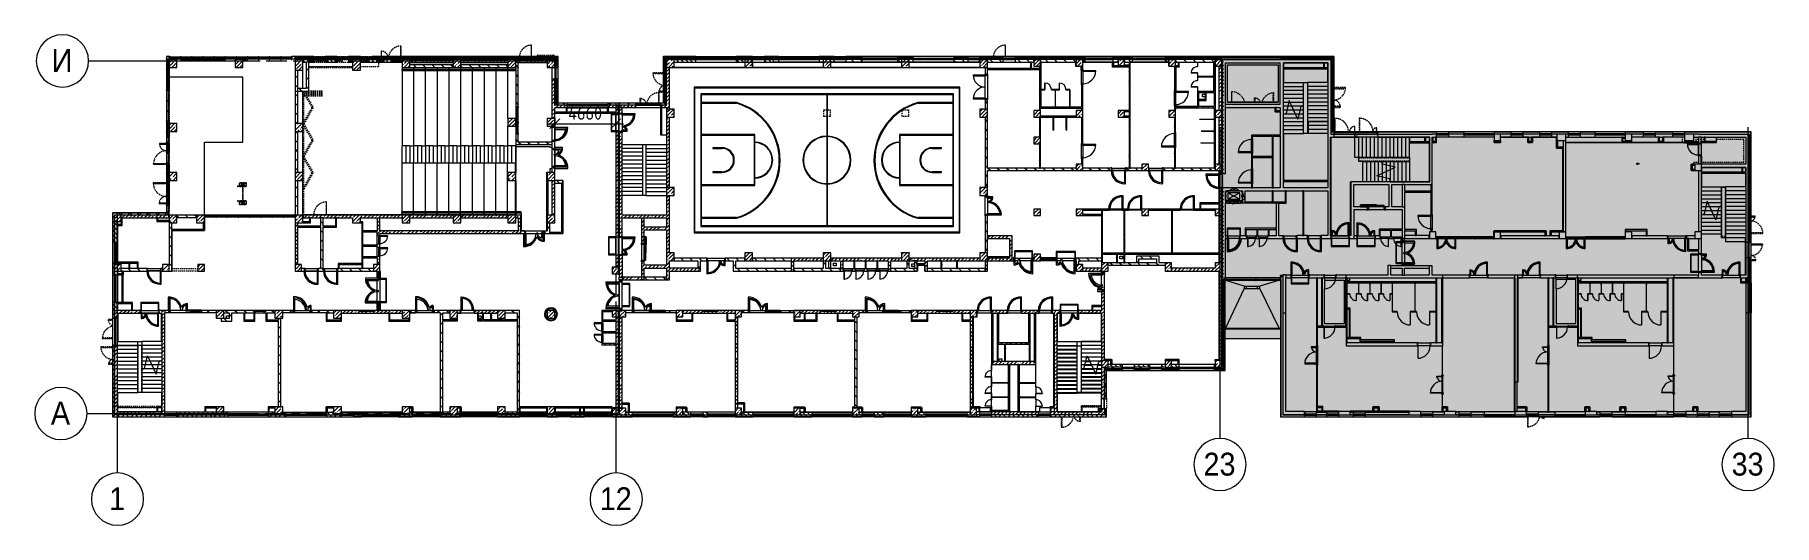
# Model space of a CAD drawing. Header units: millimetres. Extents: x 81566 to 292854, y -8553 to 29000.
# Drawn here: x 159616 to 292854, y -8553 to 29000 of the extents above; entities that cross this region are included whole.
import ezdxf

# ---------------------------------------------------------------- set-up
doc = ezdxf.new("R2010")
doc.units = ezdxf.units.MM
doc.linetypes.add('200_ШТРИХ__ш1_п0_6_', pattern=[160, 100, -60])
doc.linetypes.add('Осевая', pattern=[3175, 635, -476.25, 1587.5, -476.25])
for name, color, linetype, lineweight in [('A-ANNO-DIMS', 7, 'Continuous', 9), ('A-ANNO-DIMS-500', 7, 'Continuous', 9), ('A-DETL-MBND-1', 7, '200_ШТРИХ__ш1_п0_6_', 9), ('A-DOOR-6', 7, 'Continuous', 5), ('A-GENM-2', 7, 'Continuous', 5), ('A-GLAZ-3', 7, 'Continuous', 5), ('A-GLAZ-CURT-2', 7, 'Continuous', 5), ('A-GLAZ-CWMG-2', 7, 'Continuous', 5), ('A-WALL', 7, 'Continuous', 9), ('A-WALL-4', 7, 'Continuous', 5), ('I-WALL-4', 7, 'Continuous', 5), ('S-COLS-1', 7, 'Continuous', 5), ('S-STRS-2', 7, 'Continuous', 5), ('S-STRS-MBND-1', 7, 'Continuous', 5), ('Оси', 7, 'Continuous', 9), ('Оси-1', 7, 'Continuous', 20), ('Оси-2', 7, 'Осевая', 9)]:
    doc.layers.add(name, color=color, linetype=linetype, lineweight=lineweight)
for name, color, linetype, lineweight, true_color in [('A-DETL-2', 7, 'Continuous', 5, 0x737373), ('A-DETL-GENF-3', 7, 'Continuous', 5, 0xb7b7b7), ('A-DETL-GENF-4', 7, 'Continuous', 5, 0xaaaaaa), ('A-DOOR-3', 7, 'Continuous', 5, 0xb7b7b7), ('A-DOOR-4', 7, 'Continuous', 5, 0xaaaaaa), ('A-DOOR-5', 7, 'Continuous', 5, 0xe2e2e2), ('A-DOOR-7', 7, 'Continuous', 5, 0x737373), ('A-DOOR-FRAM-3', 7, 'Continuous', 5, 0xb7b7b7), ('A-DOOR-FRAM-4', 7, 'Continuous', 5, 0xe2e2e2), ('A-DOOR-FRAM-5', 7, 'Continuous', 5, 0xaaaaaa), ('A-FLOR-1', 7, 'Continuous', 5, 0xaaaaaa), ('A-FLOR-2', 7, 'Continuous', 5, 0xb7b7b7), ('A-GENM-3', 7, 'Continuous', 5, 0x737373), ('A-GENM-4', 7, 'Continuous', 5, 0xe2ddcd), ('A-GLAZ-2', 7, 'Continuous', 5, 0x737373), ('A-GLAZ-CURT-3', 7, 'Continuous', 5, 0x737373), ('A-GLAZ-CWMG-3', 7, 'Continuous', 5, 0x383e42), ('A-GLAZ-CWMG-4', 7, 'Continuous', 5, 0x737373), ('A-ROOF-1', 7, 'Continuous', 5, 0x737373), ('A-WALL-2', 7, 'Continuous', 5, 0x737373), ('A-WALL-3', 7, 'Continuous', 9, 0x737373), ('A-WALL-PATT-1', 7, 'Continuous', 5, 0x787878), ('I-WALL-1', 7, 'Continuous', 5, 0xe7e7e7), ('I-WALL-2', 7, 'Continuous', 9, 0xe7e7e7), ('I-WALL-3', 7, 'Continuous', 5, 0x737373), ('I-WALL-5', 7, 'Continuous', 5, 0x787878), ('M-EQPM-5', 7, 'Continuous', 5, 0x737373), ('S-COLS-2', 7, 'Continuous', 5, 0x737373), ('S-STRS-3', 7, 'Continuous', 5, 0x737373), ('S-STRS-MBND-2', 7, 'Continuous', 5, 0x737373)]:
    doc.layers.add(name, color=color, linetype=linetype, lineweight=lineweight, true_color=true_color)
doc.layers.add('A-DETL-GENF-2', color=7, linetype='Continuous', lineweight=9, true_color=0xc0c0c0, transparency=0.4)
doc.styles.add('Arial_1', font='arial.ttf', dxfattribs={"width": 0.9, "height": 1750})
doc.styles.add('ISOCPEUR_4', font='isocpeur.ttf', dxfattribs={"width": 0.9, "height": 1000})
doc.dimstyles.new('ISO-2_0_0_9К_Средний_округл2_1', dxfattribs={"dimscale": 304.8, "dimtxt": 995.981176, "dimasz": 2.46063, "dimexe": 1.968504, "dimexo": 0, "dimgap": 0, "dimtad": 1, "dimdec": 0, "dimrnd": 10, "dimzin": 0, "dimdsep": 46, "dimtxsty": 'ISOCPEUR_4', "dimblk1": 'OBLIQUE', "dimblk2": 'OBLIQUE', "dimsah": 1, "dimcen": 0.09, "dimdle": 1.968504, "dimazin": 0, "dimtfac": 1, "dimtdec": 4, "dimtix": 1, "dimtmove": 0, "dimatfit": 3, "dimfxl": 1, "dimtvp": 1, "dimtolj": 1, "dimtzin": 0, "dimarcsym": 2})
pattern_1 = [(45, (165843.6, 0), (-285.1231, 285.1231), []), (45, (166128.7, 0), (-285.1231, 285.1231), [504.031, -100.806, 16.764, -84.042])]
pattern_2 = [(135, (165843.6, 0), (-353.5534, -353.5534), [])]
pattern_3 = [(135, (165843.58, 0), (-176.7767, -176.7767), [])]
pattern_4 = [(45, (165843.6, 0), (-353.5534, 353.5534), []), (135, (165843.6, 0), (-353.5534, -353.5534), [])]
pattern_5 = [(45, (165843.58, 0), (-176.7767, 176.7767), [])]
pattern_6 = [(135, (1751.41, 164.685), (-14.14214, -14.14214), []), (225, (1751.41, 164.685), (14.14214, -14.14214), [])]
pattern_7 = [(45, (-371.384, 164.685), (-14.1421, 14.1421), []), (135, (-371.384, 164.685), (-14.1421, -14.1421), [])]
pattern_8 = [(135, (165843.6, 0), (-377.1708, -377.1708), [533.4, -88.9, 17.78, -88.9]), (135, (165843.6, 376.94), (-377.1708, -377.1708), []), (50, (165843.6, 0), (637.6445, -55.7866), [66.675, -733.425]), (355, (165843.6, 0), (-123.3494, 668.699), [53.34, -586.74]), (100.451, (165896.7, -4.65), (514.299, 612.908), [56.665, -623.315]), (46.184, (165843.6, 177.8), (948.7764, -147.15), [100.012, -1100.137]), (96.636, (165922.65, 165.5), (830.909, 865.997), [84.998, -934.973]), (351.184, (165843.6, 177.8), (830.918, 865.988), [80.01, -880.11]), (21, (165932.5, 133.35), (530.6506, -357.9283), [66.675, -733.425]), (326, (165932.5, 133.35), (216.308, 644.6585), [53.34, -586.74]), (71.451, (165976.7, 103.5), (746.9596, 286.7243), [56.665, -623.315]), (37.5, (165843.58, 0), (10.81053, 295.9426), [16.764, -562.864, 16.764, -578.866, -588.962]), (37.5, (165843.58, 0), (10.81053, 295.9426), [-1175.258, 16.764, -572.198]), (7.5, (165843.58, 0), (233.8692, 350.6318), [16.764, -322.834, 16.764, -549.529, -224.472]), (7.5, (165843.58, 0), (233.8692, 350.6318), [-905.891, 16.764, -207.708]), (327.5, (165645.34, 0), (474.5678, -20.0513), [16.764, -205.486, 16.764, -676.656, -920.115]), (327.5, (165645.34, 0), (474.5678, -20.0513), [-915.67, 16.764, -903.351]), (317.5, (165556.44, 0), (518.4522, 88.9934), [16.764, -272.161, 16.764, -443.738, -653.415]), (317.5, (165556.44, 0), (518.4522, 88.9934), [-749.427, 16.764, -636.651])]
pattern_9 = [(135, (1751.41, 174.685), (-14.14214, -14.14214), []), (225, (1751.41, 174.685), (14.14214, -14.14214), [])]
pattern_10 = [(45, (-371.384, 174.685), (-14.1421, 14.1421), []), (135, (-371.384, 174.685), (-14.1421, -14.1421), [])]
pattern_11 = [(135, (1751.41, 104.685), (-14.14214, -14.14214), []), (225, (1751.41, 104.685), (14.14214, -14.14214), [])]
pattern_12 = [(45, (-371.384, 104.685), (-14.1421, 14.1421), []), (135, (-371.384, 104.685), (-14.1421, -14.1421), [])]
pattern_13 = [(135, (1951.41, 164.685), (-14.14214, -14.14214), []), (225, (1951.41, 164.685), (14.14214, -14.14214), [])]
pattern_14 = [(45, (-171.384, 164.685), (-14.1421, 14.1421), []), (135, (-171.384, 164.685), (-14.1421, -14.1421), [])]
pattern_15 = [(45, (165843.6, 0), (-530.33, 530.33), []), (135, (165843.6, 0), (-530.33, -530.33), [])]

msp = doc.modelspace()

# ---------------------------------------------------------------- texts
at = {"layer": 'Оси', "char_height": 1750, "attachment_point": 1, "style": 'Arial_1'}
for s, insert, width in [('\\fArial|b0|i0|c204|p34|;\\W.9;И', (160910.2, 27905.2), 1948.101), ('\\fArial|b0|i0|c204|p34|;\\W.9;А', (160852.1, 905.2), 1803.797), ('23', (249140.5, -3003), 3030.379), ('33', (289590.5, -3003), 3030.379), ('\\fArial|b0|i0|c204|p34|;\\W.9;1', (165316, -5649.6), 1515.189), ('12', (202890.5, -5649.6), 3030.379)]:
    msp.add_mtext(s, dxfattribs=dict(at, insert=insert, width=width))

# ---------------------------------------------------------------- blocks, each defined once
blk = doc.blocks.new('BSC_Колонна _Прямоугольная - 600х600-23286269-2_2_3_птичка')
at = {"layer": 'S-COLS-1'}
h = blk.add_hatch(dxfattribs=at)
h.set_pattern_fill('FP_71', color=256, style=0, pattern_type=2)
h.set_pattern_definition([(45, (-29509.74, -7600), (-285.123, 285.123), []), (45, (-29224.6, -7600), (-285.123, 285.123), [504.031, -100.806, 16.764, -84.042])])
h.paths.add_polyline_path([(-300, -300), (300, -300), (300, 300), (-300, 300), (-300, -134)])
for p, q in [((300, 300), (-300, 300)), ((-300, 300), (-300, -300)), ((300, -300), (300, 300)), ((-300, -300), (300, -300))]:
    blk.add_line(p, q, dxfattribs=at)
blk = doc.blocks.new('BSC_Колонна _Прямоугольная - 500х500-23286270-2_2_3_птичка')
at = {"layer": 'S-COLS-1'}
h = blk.add_hatch(dxfattribs=at)
h.set_pattern_fill('FP_72', color=256, style=0, pattern_type=2)
h.set_pattern_definition([(45, (-38790, -7650), (-285.123, 285.123), []), (45, (-38504.88, -7650), (-285.123, 285.123), [504.031, -100.806, 16.764, -84.042])])
h.paths.add_polyline_path([(120, -250), (250, -250), (250, 250), (-250, 250), (-250, -250), (-30, -250)])
for p, q in [((250, 250), (-250, 250)), ((-250, 250), (-250, -250)), ((250, -250), (250, 250)), ((-250, -250), (250, -250))]:
    blk.add_line(p, q, dxfattribs=at)
blk = doc.blocks.new('BSC_Колонна _Прямоугольная - 500х500-V287-2_2_3_птичка')
at = {"layer": 'S-COLS-1'}
h = blk.add_hatch(dxfattribs=at)
h.set_pattern_fill('FP_73', color=256, style=0, pattern_type=2)
h.set_pattern_definition([(45, (-43160, -7650), (-285.123, 285.123), []), (45, (-42874.88, -7650), (-285.123, 285.123), [504.031, -100.806, 16.764, -84.042])])
h.paths.add_polyline_path([(250, -250), (250, 250), (-250, 250), (-250, -250)])
for p, q in [((250, 250), (-250, 250)), ((-250, 250), (-250, -250)), ((250, -250), (250, 250)), ((-250, -250), (250, -250))]:
    blk.add_line(p, q, dxfattribs=at)
blk = doc.blocks.new('BSC_Колонна _Прямоугольная - 500х500-V288-2_2_3_птичка')
at = {"layer": 'S-COLS-1'}
h = blk.add_hatch(dxfattribs=at)
h.set_pattern_fill('FP_74', color=256, style=0, pattern_type=2)
h.set_pattern_definition([(45, (-47660, -7650), (-285.123, 285.123), []), (45, (-47374.88, -7650), (-285.123, 285.123), [504.031, -100.806, 16.764, -84.042])])
h.paths.add_polyline_path([(126, -250), (250, -250), (250, 250), (-250, 250), (-250, -250), (-30, -250)])
for p, q in [((250, 250), (-250, 250)), ((-250, 250), (-250, -250)), ((250, -250), (250, 250)), ((-250, -250), (250, -250))]:
    blk.add_line(p, q, dxfattribs=at)
blk = doc.blocks.new('BSC_Колонна _Прямоугольная - 500х500-V289-2_2_3_птичка')
at = {"layer": 'S-COLS-1'}
h = blk.add_hatch(dxfattribs=at)
h.set_pattern_fill('FP_75', color=256, style=0, pattern_type=2)
h.set_pattern_definition([(45, (-52160, -7650), (-285.123, 285.123), []), (45, (-51874.88, -7650), (-285.123, 285.123), [504.031, -100.806, 16.764, -84.042])])
h.paths.add_polyline_path([(250, -250), (250, 250), (-250, 250), (-250, -250)])
for p, q in [((250, 250), (-250, 250)), ((-250, 250), (-250, -250)), ((250, -250), (250, 250)), ((-250, -250), (250, -250))]:
    blk.add_line(p, q, dxfattribs=at)
blk = doc.blocks.new('BSC_Колонна _Прямоугольная - 500х500-V290-2_2_3_птичка')
at = {"layer": 'S-COLS-1'}
h = blk.add_hatch(dxfattribs=at)
h.set_pattern_fill('FP_76', color=256, style=0, pattern_type=2)
h.set_pattern_definition([(45, (-61160, -7650), (-285.1231, 285.1231), []), (45, (-60874.88, -7650), (-285.123, 285.123), [504.031, -100.806, 16.764, -84.042])])
h.paths.add_polyline_path([(250, -250), (250, 250), (-250, 250), (-250, -250)])
for p, q in [((250, 250), (-250, 250)), ((-250, 250), (-250, -250)), ((250, -250), (250, 250)), ((-250, -250), (250, -250))]:
    blk.add_line(p, q, dxfattribs=at)
blk = doc.blocks.new('BSC_Колонна _Прямоугольная - 600х600-V291-2_2_3_птичка')
at = {"layer": 'S-COLS-1'}
h = blk.add_hatch(dxfattribs=at)
h.set_pattern_fill('FP_77', color=256, style=0, pattern_type=2)
h.set_pattern_definition([(45, (-25860, -200), (-285.123, 285.123), []), (45, (-25574.88, -200), (-285.123, 285.123), [504.031, -100.806, 16.764, -84.042])])
h.paths.add_polyline_path([(-300, -300), (300, -300), (300, 300), (-300, 300), (-300, -168)])
for p, q in [((300, 300), (-300, 300)), ((-300, 300), (-300, -300)), ((300, -300), (300, 300)), ((-300, -300), (300, -300))]:
    blk.add_line(p, q, dxfattribs=at)
blk = doc.blocks.new('BSC_Колонна _Прямоугольная - 600х600-V292-2_2_3_птичка')
at = {"layer": 'S-COLS-1'}
h = blk.add_hatch(dxfattribs=at)
h.set_pattern_fill('FP_78', color=256, style=0, pattern_type=2)
h.set_pattern_definition([(45, (-29509.74, -200), (-285.123, 285.123), []), (45, (-29224.6, -200), (-285.123, 285.123), [504.031, -100.806, 16.764, -84.042])])
h.paths.add_polyline_path([(45, -300), (300, -300), (300, 300), (-300, 300), (-300, -300)])
for p, q in [((300, 300), (-300, 300)), ((-300, 300), (-300, -300)), ((300, -300), (300, 300)), ((-300, -300), (300, -300))]:
    blk.add_line(p, q, dxfattribs=at)
blk = doc.blocks.new('BSC_Колонна _Прямоугольная - 500х500-V293-2_2_3_птичка')
at = {"layer": 'S-COLS-1'}
h = blk.add_hatch(dxfattribs=at)
h.set_pattern_fill('FP_79', color=256, style=0, pattern_type=2)
h.set_pattern_definition([(45, (-38790, -150), (-285.123, 285.123), []), (45, (-38504.88, -150), (-285.123, 285.123), [504.031, -100.806, 16.764, -84.042])])
h.paths.add_polyline_path([(-30, -250), (250, -250), (250, 250), (-250, 250), (-250, -250), (-70, -250)])
for p, q in [((250, 250), (-250, 250)), ((-250, 250), (-250, -250)), ((250, -250), (250, 250)), ((-250, -250), (250, -250))]:
    blk.add_line(p, q, dxfattribs=at)
blk = doc.blocks.new('BSC_Колонна _Прямоугольная - 500х500-V294-2_2_3_птичка')
at = {"layer": 'S-COLS-1'}
h = blk.add_hatch(dxfattribs=at)
h.set_pattern_fill('FP_80', color=256, style=0, pattern_type=2)
h.set_pattern_definition([(45, (-43160, -150), (-285.123, 285.123), []), (45, (-42874.88, -150), (-285.123, 285.123), [504.031, -100.806, 16.764, -84.042])])
h.paths.add_polyline_path([(250, -250), (250, 250), (-250, 250), (-250, -250), (68, -250)])
for p, q in [((250, 250), (-250, 250)), ((-250, 250), (-250, -250)), ((250, -250), (250, 250)), ((-250, -250), (250, -250))]:
    blk.add_line(p, q, dxfattribs=at)
blk = doc.blocks.new('BSC_Колонна _Прямоугольная - 500х500-V295-2_2_3_птичка')
at = {"layer": 'S-COLS-1'}
h = blk.add_hatch(dxfattribs=at)
h.set_pattern_fill('FP_81', color=256, style=0, pattern_type=2)
h.set_pattern_definition([(45, (-47660, -150), (-285.123, 285.123), []), (45, (-47374.88, -150), (-285.123, 285.123), [504.031, -100.806, 16.764, -84.042])])
h.paths.add_polyline_path([(126, -250), (250, -250), (250, 250), (-250, 250), (-250, -250), (-30, -250)])
for p, q in [((250, 250), (-250, 250)), ((-250, 250), (-250, -250)), ((250, -250), (250, 250)), ((-250, -250), (250, -250))]:
    blk.add_line(p, q, dxfattribs=at)
blk = doc.blocks.new('BSC_Колонна _Прямоугольная - 500х500-V296-2_2_3_птичка')
at = {"layer": 'S-COLS-1'}
h = blk.add_hatch(dxfattribs=at)
h.set_pattern_fill('FP_82', color=256, style=0, pattern_type=2)
h.set_pattern_definition([(45, (-52160, -150), (-285.123, 285.123), []), (45, (-51874.88, -150), (-285.123, 285.123), [504.031, -100.806, 16.764, -84.042])])
h.paths.add_polyline_path([(183, -250), (250, -250), (250, 250), (-250, 250), (-250, -250)])
for p, q in [((250, 250), (-250, 250)), ((-250, 250), (-250, -250)), ((250, -250), (250, 250)), ((-250, -250), (250, -250))]:
    blk.add_line(p, q, dxfattribs=at)
blk = doc.blocks.new('BSC_Колонна _Прямоугольная - 500х500-V297-2_2_3_птичка')
at = {"layer": 'S-COLS-1'}
h = blk.add_hatch(dxfattribs=at)
h.set_pattern_fill('FP_83', color=256, style=0, pattern_type=2)
h.set_pattern_definition([(45, (-61160, -150), (-285.123, 285.123), []), (45, (-60874.88, -150), (-285.123, 285.123), [504.031, -100.806, 16.764, -84.042])])
h.paths.add_polyline_path([(-250, -250), (250, -250), (250, 250), (-250, 250), (-250, -50)])
for p, q in [((250, 250), (-250, 250)), ((-250, 250), (-250, -250)), ((250, -250), (250, 250)), ((-250, -250), (250, -250))]:
    blk.add_line(p, q, dxfattribs=at)
blk = doc.blocks.new('BSC_Колонна _Прямоугольная - 500х500-V298-2_2_3_птичка')
at = {"layer": 'S-COLS-1'}
h = blk.add_hatch(dxfattribs=at)
h.set_pattern_fill('FP_84', color=256, style=0, pattern_type=2)
h.set_pattern_definition([(45, (-65660, -150), (-285.1231, 285.1231), []), (45, (-65374.88, -150), (-285.1231, 285.1231), [504.031, -100.806, 16.764, -84.042])])
h.paths.add_polyline_path([(-232, -250), (250, -250), (250, 250), (-250, 250), (-250, -250)])
for p, q in [((250, 250), (-250, 250)), ((-250, 250), (-250, -250)), ((250, -250), (250, 250)), ((-250, -250), (250, -250))]:
    blk.add_line(p, q, dxfattribs=at)
blk = doc.blocks.new('BSC_Колонна _Прямоугольная - 500х500-V299-2_2_3_птичка')
at = {"layer": 'S-COLS-1'}
h = blk.add_hatch(dxfattribs=at)
h.set_pattern_fill('FP_85', color=256, style=0, pattern_type=2)
h.set_pattern_definition([(45, (-75730, -3800), (-285.1231, 285.1231), []), (45, (-75444.88, -3800), (-285.1231, 285.1231), [504.031, -100.806, 16.764, -84.042])])
h.paths.add_polyline_path([(-30, -250), (250, -250), (250, 250), (-250, 250), (-250, -250), (-43, -250)])
for p, q in [((250, 250), (-250, 250)), ((-250, 250), (-250, -250)), ((250, -250), (250, 250)), ((-250, -250), (250, -250))]:
    blk.add_line(p, q, dxfattribs=at)
blk = doc.blocks.new('BSC_Колонна _Прямоугольная - 500х500-V300-2_2_3_птичка')
at = {"layer": 'S-COLS-1'}
h = blk.add_hatch(dxfattribs=at)
h.set_pattern_fill('FP_86', color=256, style=0, pattern_type=2)
h.set_pattern_definition([(45, (-80600, -3800), (-285.1231, 285.1231), []), (45, (-80314.88, -3800), (-285.1231, 285.1231), [504.031, -100.806, 16.764, -84.042])])
h.paths.add_polyline_path([(2, -250), (250, -250), (250, 250), (-250, 250), (-250, -250)])
for p, q in [((250, 250), (-250, 250)), ((-250, 250), (-250, -250)), ((250, -250), (250, 250)), ((-250, -250), (250, -250))]:
    blk.add_line(p, q, dxfattribs=at)
blk = doc.blocks.new('BSC_Колонна _Прямоугольная - 500х500-V301-2_2_3_птичка')
at = {"layer": 'S-COLS-1'}
h = blk.add_hatch(dxfattribs=at)
h.set_pattern_fill('FP_87', color=256, style=0, pattern_type=2)
h.set_pattern_definition([(45, (-65660, -7650), (-285.1231, 285.1231), []), (45, (-65374.88, -7650), (-285.1231, 285.1231), [504.031, -100.806, 16.764, -84.042])])
h.paths.add_polyline_path([(-30, -250), (250, -250), (250, 250), (-250, 250), (-250, -250), (-163, -250)])
for p, q in [((250, 250), (-250, 250)), ((-250, 250), (-250, -250)), ((250, -250), (250, 250)), ((-250, -250), (250, -250))]:
    blk.add_line(p, q, dxfattribs=at)
blk = doc.blocks.new('BSC_Колонна _Прямоугольная - 600х600-23205240-2_2_3_птичка')
at = {"layer": 'S-COLS-1'}
h = blk.add_hatch(dxfattribs=at)
h.set_pattern_fill('FP_88', color=256, style=0, pattern_type=2)
h.set_pattern_definition([(45, (-66460, -12000), (-285.1231, 285.1231), []), (45, (-66174.88, -12000), (-285.1231, 285.1231), [504.031, -100.806, 16.764, -84.042])])
h.paths.add_polyline_path([(300, -300), (300, 300), (-300, 300), (-300, -300)])
for p, q in [((300, 300), (-300, 300)), ((-300, 300), (-300, -300)), ((300, -300), (300, 300)), ((-300, -300), (300, -300))]:
    blk.add_line(p, q, dxfattribs=at)
blk = doc.blocks.new('BSC_Колонна _Прямоугольная - 600х800-24078684-2_2_3_птичка')
at = {"layer": 'S-COLS-1'}
h = blk.add_hatch(dxfattribs=at)
h.set_pattern_fill('FP_89', color=256, style=0, pattern_type=2)
h.set_pattern_definition([(45, (-14010, -26700), (-285.123, 285.123), []), (45, (-13724.88, -26700), (-285.123, 285.123), [504.031, -100.806, 16.764, -84.042])])
h.paths.add_polyline_path([(-100, -400), (300, -400), (300, 400), (-300, 400), (-300, -400)])
for p, q in [((300, 400), (-300, 400)), ((-300, 400), (-300, -400)), ((300, -400), (300, 400)), ((-300, -400), (300, -400))]:
    blk.add_line(p, q, dxfattribs=at)
blk = doc.blocks.new('BSC_Колонна _Прямоугольная - 600х600-V302-2_2_3_птичка')
at = {"layer": 'S-COLS-1'}
h = blk.add_hatch(dxfattribs=at)
h.set_pattern_fill('FP_90', color=256, style=0, pattern_type=2)
h.set_pattern_definition([(45, (-14010, -14900), (-285.123, 285.123), []), (45, (-13724.88, -14900), (-285.123, 285.123), [504.031, -100.806, 16.764, -84.042])])
h.paths.add_polyline_path([(300, -300), (300, 300), (-300, 300), (-300, -300), (48, -300)])
for p, q in [((300, 300), (-300, 300)), ((-300, 300), (-300, -300)), ((300, -300), (300, 300)), ((-300, -300), (300, -300))]:
    blk.add_line(p, q, dxfattribs=at)
blk = doc.blocks.new('BSC_Колонна _Прямоугольная - 600х600-23295697-2_2_3_птичка')
at = {"layer": 'S-COLS-1'}
h = blk.add_hatch(dxfattribs=at)
h.set_pattern_fill('FP_91', color=256, style=0, pattern_type=2)
h.set_pattern_definition([(45, (-14010, -18150), (-285.123, 285.123), []), (45, (-13724.88, -18150), (-285.123, 285.123), [504.031, -100.806, 16.764, -84.042])])
h.paths.add_polyline_path([(133, -300), (300, -300), (300, 300), (-300, 300), (-300, -300), (-100, -300)])
for p, q in [((300, 300), (-300, 300)), ((-300, 300), (-300, -300)), ((300, -300), (300, 300)), ((-300, -300), (300, -300))]:
    blk.add_line(p, q, dxfattribs=at)
blk = doc.blocks.new('BSC_Колонна _Прямоугольная - 600х600-V303-2_2_3_птичка')
at = {"layer": 'S-COLS-1'}
h = blk.add_hatch(dxfattribs=at)
h.set_pattern_fill('FP_92', color=256, style=0, pattern_type=2)
h.set_pattern_definition([(45, (-14010, -21900), (-285.123, 285.123), []), (45, (-13724.88, -21900), (-285.123, 285.123), [504.031, -100.806, 16.764, -84.042])])
h.paths.add_polyline_path([(-105, -300), (300, -300), (300, 300), (-300, 300), (-300, -300)])
for p, q in [((300, 300), (-300, 300)), ((-300, 300), (-300, -300)), ((300, -300), (300, 300)), ((-300, -300), (300, -300))]:
    blk.add_line(p, q, dxfattribs=at)
blk = doc.blocks.new('BSC_Колонна _Прямоугольная - 600х600-V304-2_2_3_птичка')
at = {"layer": 'S-COLS-1'}
h = blk.add_hatch(dxfattribs=at)
h.set_pattern_fill('FP_93', color=256, style=0, pattern_type=2)
h.set_pattern_definition([(45, (-25860, -7600), (-285.123, 285.123), []), (45, (-25574.88, -7600), (-285.123, 285.123), [504.031, -100.806, 16.764, -84.042])])
h.paths.add_polyline_path([(-300, -300), (300, -300), (300, 300), (-300, 300)])
for p, q in [((300, 300), (-300, 300)), ((-300, 300), (-300, -300)), ((300, -300), (300, 300)), ((-300, -300), (300, -300))]:
    blk.add_line(p, q, dxfattribs=at)
blk = doc.blocks.new('BSC_Колонна _Прямоугольная - 600х600-V305-2_2_3_птичка')
at = {"layer": 'S-COLS-1'}
h = blk.add_hatch(dxfattribs=at)
h.set_pattern_fill('FP_94', color=256, style=0, pattern_type=2)
h.set_pattern_definition([(45, (-26110, -26800), (-285.123, 285.123), []), (45, (-25824.88, -26800), (-285.123, 285.123), [504.031, -100.806, 16.764, -84.042])])
h.paths.add_polyline_path([(300, -300), (300, 300), (-300, 300), (-300, -300), (-202, -300)])
for p, q in [((300, 300), (-300, 300)), ((-300, 300), (-300, -300)), ((300, -300), (300, 300)), ((-300, -300), (300, -300))]:
    blk.add_line(p, q, dxfattribs=at)
blk = doc.blocks.new('BSC_Колонна _Прямоугольная - 600х600-V306-2_2_3_птичка')
at = {"layer": 'S-COLS-1'}
h = blk.add_hatch(dxfattribs=at)
h.set_pattern_fill('FP_95', color=256, style=0, pattern_type=2)
h.set_pattern_definition([(45, (-26110, -14900), (-285.123, 285.123), []), (45, (-25824.88, -14900), (-285.123, 285.123), [504.031, -100.806, 16.764, -84.042])])
h.paths.add_polyline_path([(-202, -300), (300, -300), (300, 300), (-300, 300), (-300, -300)])
for p, q in [((300, 300), (-300, 300)), ((-300, 300), (-300, -300)), ((300, -300), (300, 300)), ((-300, -300), (300, -300))]:
    blk.add_line(p, q, dxfattribs=at)
blk = doc.blocks.new('BSC_Колонна _Прямоугольная - 600х600-V307-2_2_3_птичка')
at = {"layer": 'S-COLS-1'}
h = blk.add_hatch(dxfattribs=at)
h.set_pattern_fill('FP_96', color=256, style=0, pattern_type=2)
h.set_pattern_definition([(45, (-66460, -17000), (-285.1231, 285.1231), []), (45, (-66174.88, -17000), (-285.1231, 285.1231), [504.031, -100.806, 16.764, -84.042])])
h.paths.add_polyline_path([(144, -300), (300, -300), (300, 300), (-300, 300), (-300, -300), (108, -300)])
for p, q in [((300, 300), (-300, 300)), ((-300, 300), (-300, -300)), ((300, -300), (300, 300)), ((-300, -300), (300, -300))]:
    blk.add_line(p, q, dxfattribs=at)
blk = doc.blocks.new('BSC_Колонна _Прямоугольная - 500х500-23287078-2_2_3_птичка')
at = {"layer": 'S-COLS-1'}
h = blk.add_hatch(dxfattribs=at)
h.set_pattern_fill('FP_98', color=256, style=0, pattern_type=2)
h.set_pattern_definition([(45, (-84450, -22950), (-285.1231, 285.1231), []), (45, (-84164.88, -22950), (-285.1231, 285.1231), [504.031, -100.806, 16.764, -84.042])])
h.paths.add_polyline_path([(60, -250), (250, -250), (250, 250), (-250, 250), (-249, -250), (32, -250)])
for p, q in [((250, 250), (-250, 250)), ((-250, 250), (-250, -250)), ((250, -250), (250, 250)), ((-250, -250), (250, -250))]:
    blk.add_line(p, q, dxfattribs=at)
blk = doc.blocks.new('110_Дверь_СКБ_1Ст_Внутренняя1 - Д-8 950x2100h_охрана-V308-2_2_3_птичка')
at = {"layer": 'A-DOOR-3'}
for p, q in [((437.5, 950), (397.5, 950)), ((397.5, 950), (397.5, 100)), ((397.5, 100), (437.5, 100)), ((437.5, 100), (437.5, 950))]:
    blk.add_line(p, q, dxfattribs=at)
blk.add_arc((437.5, 100), 850, 90, 180, dxfattribs=at)
at = {"layer": 'A-DOOR-FRAM-3'}
for p, q in [((-422.5, 108), (-492.5, 108)), ((-492.5, 108), (-492.5, 100)), ((-492.5, 100), (-422.5, 100)), ((-437.5, 100), (-462.5, 100)), ((-462.5, 100), (-462.5, -100)), ((-412.5, 100), (-437.5, 100)), ((-437.5, 100), (-437.5, 20)), ((-437.5, -100), (-437.5, 100)), ((-422.5, 100), (-437.5, 100)), ((-437.5, 100), (-437.5, 99)), ((-437.5, 99), (-422.5, 99)), ((-437.5, 20), (-402.5, 20)), ((-422.5, 20), (-437.5, 20)), ((-437.5, 20), (-437.5, -100)), ((-422.5, 100), (-422.5, 108)), ((-422.5, 99), (-422.5, 100)), ((-422.5, -100), (-422.5, 20)), ((-412.5, 60), (-412.5, 100)), ((-402.5, 60), (-412.5, 60)), ((-402.5, 20), (-402.5, 60)), ((437.5, 60), (427.5, 60)), ((427.5, 60), (427.5, 20)), ((427.5, 20), (462.5, 20)), ((437.5, 100), (437.5, 60)), ((462.5, 100), (437.5, 100)), ((517.5, 108), (447.5, 108)), ((447.5, 108), (447.5, 100)), ((462.5, 100), (447.5, 100)), ((447.5, 100), (447.5, 99)), ((447.5, 100), (517.5, 100)), ((447.5, 99), (462.5, 99)), ((462.5, 20), (447.5, 20)), ((447.5, 20), (447.5, -100)), ((462.5, 20), (462.5, 100)), ((487.5, 100), (462.5, 100)), ((462.5, 100), (462.5, -100)), ((462.5, 99), (462.5, 100)), ((462.5, -100), (462.5, 20)), ((487.5, -100), (487.5, 100)), ((517.5, 100), (517.5, 108)), ((-422.5, -100), (-492.5, -100)), ((-492.5, -100), (-492.5, -108)), ((-492.5, -108), (-422.5, -108)), ((-462.5, -100), (-437.5, -100)), ((-437.5, -100), (-422.5, -100)), ((-422.5, -108), (-422.5, -100)), ((447.5, -100), (462.5, -100)), ((517.5, -100), (447.5, -100)), ((447.5, -100), (447.5, -108)), ((447.5, -108), (517.5, -108)), ((462.5, -100), (487.5, -100)), ((517.5, -108), (517.5, -100))]:
    blk.add_line(p, q, dxfattribs=at)
blk = doc.blocks.new('110_Дверь_СКБ_2Ст - Д-5_п_ Из игровой в коридор-32679362-2_2_3_птичка')
at = {"layer": 'A-DOOR-3'}
for p, q in [((-637.5, 510), (-637.5, 110)), ((-587.5, 510), (-637.5, 510)), ((-637.5, 110), (-587.5, 110)), ((-587.5, 110), (-587.5, 510)), ((662.5, 1010), (612.5, 1010)), ((612.5, 1010), (612.5, 110)), ((612.5, 110), (662.5, 110)), ((662.5, 110), (662.5, 1010))]:
    blk.add_line(p, q, dxfattribs=at)
for centre, radius, start, end in [((-637.5, 110), 400, 360, 90), ((662.5, 110), 900, 90, 180)]:
    blk.add_arc(centre, radius, start, end, dxfattribs=at)
at = {"layer": 'A-DOOR-FRAM-3'}
for p, q in [((-672.5, 118), (-742.5, 118)), ((-742.5, 118), (-742.5, 110)), ((-742.5, 110), (-672.5, 110)), ((-637.5, 110), (-687.5, 110)), ((-687.5, 110), (-687.5, 30)), ((-687.5, 30), (-627.5, 30)), ((-672.5, 30), (-687.5, 30)), ((-687.5, 30), (-687.5, -110)), ((-672.5, 110), (-672.5, 118)), ((-672.5, -110), (-672.5, 30)), ((-637.5, 60), (-637.5, 110)), ((-627.5, 60), (-637.5, 60)), ((-627.5, 30), (-627.5, 60)), ((662.5, 60), (652.5, 60)), ((652.5, 60), (652.5, 30)), ((652.5, 30), (712.5, 30)), ((662.5, 110), (662.5, 60)), ((712.5, 110), (662.5, 110)), ((767.5, 118), (697.5, 118)), ((697.5, 118), (697.5, 110)), ((697.5, 110), (767.5, 110)), ((712.5, 30), (697.5, 30)), ((697.5, 30), (697.5, -110)), ((712.5, 30), (712.5, 110)), ((712.5, -110), (712.5, 30)), ((767.5, 110), (767.5, 118)), ((-672.5, -110), (-742.5, -110)), ((-742.5, -110), (-742.5, -118)), ((-742.5, -118), (-672.5, -118)), ((-687.5, -110), (-672.5, -110)), ((-672.5, -118), (-672.5, -110)), ((697.5, -110), (712.5, -110)), ((767.5, -110), (697.5, -110)), ((697.5, -110), (697.5, -118)), ((697.5, -118), (767.5, -118)), ((767.5, -118), (767.5, -110))]:
    blk.add_line(p, q, dxfattribs=at)
blk = doc.blocks.new('110_Дверь_СКБ_1Ст_Внутренняя1 - Д-4 1100x2100h_су мгн-32375332-2_2_3_птичка')
at = {"layer": 'A-DOOR-4'}
h = blk.add_hatch(dxfattribs=at)
h.set_pattern_fill('FP_22', color=256, style=0, pattern_type=2)
h.set_pattern_definition(pattern_6)
h.paths.add_polyline_path([(537, 100), (537, -100), (562, -100), (562, 100)])
at = {"layer": 'A-DOOR-5'}
h = blk.add_hatch(color=256, dxfattribs=at)
h.paths.add_polyline_path([(512, 100), (512, 60), (502, 60), (502, 20), (537, 20), (537, 100), (522, 100)])
h.paths.add_polyline_path([(-498, 100), (-513, 100), (-513, 20), (-478, 20), (-478, 60), (-488, 60), (-488, 100)])
at = {"layer": 'A-DOOR-FRAM-4'}
for points in [[(-538, 108), (-568, 108), (-563, 100), (-498, 104), (-498, 108), (-537, 108)], [(-513, 20), (-513, -100), (-498, -100), (-498, 20)], [(-448, 1100), (-488, 1095), (-488, 100), (-448, 100), (-448, 1095)], [(562, 108), (522, 108), (522, 100), (592, 100), (592, 108), (566, 108)], [(537, 20), (522, 20), (522, -100), (537, -100)], [(-563, -100), (-568, -100), (-563, -108), (-498, -108), (-498, -100), (-538, -100)], [(592, -100), (522, -100), (522, -108), (592, -108)]]:
    blk.add_hatch(color=256, dxfattribs=at).paths.add_polyline_path(points)
at = {"layer": 'A-DOOR-FRAM-5'}
h = blk.add_hatch(dxfattribs=at)
h.set_pattern_fill('FP_23', color=256, style=0, pattern_type=2)
h.set_pattern_definition(pattern_7)
h.paths.add_polyline_path([(-538, 100), (-538, -100), (-513, -100), (-513, 100)])
at = {"layer": 'A-DOOR-4'}
for p, q in [((-488, 1100), (-488, 100)), ((-448, 1100), (-488, 1100)), ((-488, 100), (-448, 100)), ((-448, 100), (-448, 1100))]:
    blk.add_line(p, q, dxfattribs=at)
blk.add_arc((-488, 100), 1000, 360, 90, dxfattribs=at)
at = {"layer": 'A-DOOR-FRAM-5'}
for p, q in [((-498, 108), (-568, 108)), ((-568, 108), (-568, 100)), ((-568, 100), (-498, 100)), ((-513, 100), (-538, 100)), ((-538, 100), (-538, -100)), ((-488, 100), (-513, 100)), ((-513, 100), (-513, 20)), ((-513, -100), (-513, 100)), ((-498, 100), (-513, 100)), ((-513, 100), (-513, 99)), ((-513, 99), (-498, 99)), ((-513, 20), (-478, 20)), ((-498, 20), (-513, 20)), ((-513, 20), (-513, -100)), ((-498, 100), (-498, 108)), ((-498, 99), (-498, 100)), ((-498, -100), (-498, 20)), ((-488, 60), (-488, 100)), ((-478, 60), (-488, 60)), ((-478, 20), (-478, 60)), ((512, 60), (502, 60)), ((502, 60), (502, 20)), ((502, 20), (537, 20)), ((512, 100), (512, 60)), ((537, 100), (512, 100)), ((592, 108), (522, 108)), ((522, 108), (522, 100)), ((537, 100), (522, 100)), ((522, 100), (522, 99)), ((522, 100), (592, 100)), ((522, 99), (537, 99)), ((537, 20), (522, 20)), ((522, 20), (522, -100)), ((537, 20), (537, 100)), ((562, 100), (537, 100)), ((537, 100), (537, -100)), ((537, 99), (537, 100)), ((537, -100), (537, 20)), ((562, -100), (562, 100)), ((592, 100), (592, 108)), ((-498, -100), (-568, -100)), ((-568, -100), (-568, -108)), ((-568, -108), (-498, -108)), ((-538, -100), (-513, -100)), ((-513, -100), (-498, -100)), ((-498, -108), (-498, -100)), ((522, -100), (537, -100)), ((592, -100), (522, -100)), ((522, -100), (522, -108)), ((522, -108), (592, -108)), ((537, -100), (562, -100)), ((592, -108), (592, -100))]:
    blk.add_line(p, q, dxfattribs=at)
blk = doc.blocks.new('120_Окно_СКБ_1Ст - 120_Окно_СКБ_1Ст 900х2500_h_ с форточкой-22876038-2_2_3_птичка')
at = {"layer": 'A-GLAZ-2'}
for p, q in [((-450, -127), (-450, -57)), ((-450, -57), (-380, -57)), ((450, -57), (-450, -57)), ((-380, -127), (-450, -127)), ((-450, -127), (-400, -127)), ((-380, -127), (-400, -127)), ((-400, -127), (-400, -137)), ((-400, -137), (400, -137)), ((400, -137), (-400, -137)), ((-380, -57), (-380, -127)), ((380, -87), (-380, -87)), ((-380, -87), (-380, -127)), ((-330, -137), (-330, -87)), ((-330, -107), (330, -107)), ((330, -117), (-330, -117)), ((330, -137), (330, -87)), ((380, -127), (380, -57)), ((380, -57), (450, -57)), ((380, -127), (380, -87)), ((450, -127), (380, -127)), ((400, -127), (380, -127)), ((400, -127), (450, -127)), ((400, -137), (400, -127)), ((450, -57), (450, -127))]:
    blk.add_line(p, q, dxfattribs=at)
blk = doc.blocks.new('120_Окно_СКБ_1Ст - 120_Окно_СКБ_1Ст 900х2500_h_ с форточкой-22877787-2_2_3_птичка')
at = {"layer": 'A-GLAZ-2'}
for p, q in [((-450, -127), (-450, -57)), ((-450, -57), (-380, -57)), ((450, -57), (-450, -57)), ((-380, -127), (-450, -127)), ((-450, -127), (-400, -127)), ((-380, -127), (-400, -127)), ((-400, -127), (-400, -137)), ((-400, -137), (400, -137)), ((400, -137), (-400, -137)), ((-380, -57), (-380, -127)), ((380, -87), (-380, -87)), ((-380, -87), (-380, -127)), ((-330, -137), (-330, -87)), ((-330, -107), (330, -107)), ((330, -117), (-330, -117)), ((330, -137), (330, -87)), ((380, -127), (380, -57)), ((380, -57), (450, -57)), ((380, -127), (380, -87)), ((450, -127), (380, -127)), ((400, -127), (380, -127)), ((400, -127), (450, -127)), ((400, -137), (400, -127)), ((450, -57), (450, -127))]:
    blk.add_line(p, q, dxfattribs=at)
blk = doc.blocks.new('110_Дверь_СКБ_2Ст_Внутренняя - ДН-7д_л__ ДОО_Дв_1450x2100h_Загрузочная_ Помещение холодильных камер-21737406-2_2_3_птичка')
at = {"layer": 'A-DETL-MBND-1'}
for p, q in [((-742.5, 600), (-742.5, 283)), ((-662.5, 600), (-742.5, 600)), ((-662.5, 283), (-662.5, 600)), ((767.5, 990), (687.5, 990)), ((687.5, 990), (687.5, 283)), ((767.5, 283), (767.5, 990))]:
    blk.add_line(p, q, dxfattribs=at)
for centre, radius, start, end in [((-742.5, 40), 560, 26.054046, 90), ((767.5, 40), 950, 90, 165)]:
    blk.add_arc(centre, radius, start, end, dxfattribs=at)
blk = doc.blocks.new('110_Дверь_СКБ_1Ст_Внутренняя1 - ДН-6д_ ДОО_Дв_1150x2100-24253098-2_2_3_птичка')
at = {"layer": 'A-DETL-MBND-1'}
for p, q in [((-512.5, 1090), (-512.5, 283)), ((-472.5, 1090), (-512.5, 1090)), ((-472.5, 283), (-472.5, 1090))]:
    blk.add_line(p, q, dxfattribs=at)
blk.add_arc((-512.5, 40), 1050, 13.41257, 90, dxfattribs=at)
blk = doc.blocks.new('Прямоугольный импост - Импост структурный с накладкой - 190мм-22856075-2_2_3_птичка')
at = {"layer": 'A-GLAZ-CWMG-2'}
for p, q in [((0, 190), (-50, 190)), ((-50, 190), (-50, 40)), ((-50, 40), (-40, 40)), ((-40, 0), (-50, 0)), ((-50, 0), (-50, -17)), ((-40, 40), (-40, 0)), ((-10, 0), (-10, 40)), ((-10, 40), (0, 40)), ((0, 0), (-10, 0)), ((0, 40), (0, 190)), ((0, -17), (0, 0)), ((-50, -17), (0, -17))]:
    blk.add_line(p, q, dxfattribs=at)
blk = doc.blocks.new('Прямоугольный импост - Импост структурный с накладкой - 190мм-V309-2_2_3_птичка')
at = {"layer": 'A-GLAZ-CWMG-2'}
for p, q in [((0, 190), (-50, 190)), ((-50, 190), (-50, 40)), ((-50, 40), (-40, 40)), ((-40, 0), (-50, 0)), ((-50, 0), (-50, -17)), ((-40, 40), (-40, 0)), ((-10, 0), (-10, 40)), ((-10, 40), (0, 40)), ((0, 0), (-10, 0)), ((0, 40), (0, 188)), ((0, -17), (0, 0)), ((-50, -17), (0, -17))]:
    blk.add_line(p, q, dxfattribs=at)
blk = doc.blocks.new('DOR_Проход в стене_Прямоугольный - 1050x1150 EI30-23344994-2_2_3_птичка')
at = {"layer": 'A-DOOR-3'}
for p, q in [((525, 100), (-525, 100)), ((525, -100), (-525, -100))]:
    blk.add_line(p, q, dxfattribs=at)
blk = doc.blocks.new('Прямоугольный импост - Импост структурный с накладкой - 190мм-22856805-2_2_3_птичка')
at = {"layer": 'A-GLAZ-CWMG-2'}
for p, q in [((0, 17), (-50, 17)), ((-50, 17), (-50, 0)), ((-50, 0), (-40, 0)), ((-40, 0), (-40, -40)), ((-10, -40), (-10, 0)), ((-10, 0), (0, 0)), ((0, 11), (0, 17)), ((-40, -40), (-50, -40)), ((-50, -40), (-50, -190)), ((-50, -190), (0, -190)), ((0, -40), (-10, -40))]:
    blk.add_line(p, q, dxfattribs=at)
blk = doc.blocks.new('BSC_Колонна _Прямоугольная - 600х600-23205375-2_2_3_птичка')
at = {"layer": 'S-COLS-1'}
h = blk.add_hatch(dxfattribs=at)
h.set_pattern_fill('FP_103', color=256, style=0, pattern_type=2)
h.set_pattern_definition([(45, (-54460, -12000), (-285.123, 285.123), []), (45, (-54174.88, -12000), (-285.123, 285.123), [504.031, -100.806, 16.764, -84.042])])
h.paths.add_polyline_path([(-192, -300), (300, -300), (300, 300), (-300, 298), (-300, -300)])
for p, q in [((300, 300), (-300, 300)), ((-300, 300), (-300, -300)), ((300, -300), (300, 300)), ((-300, -300), (300, -300))]:
    blk.add_line(p, q, dxfattribs=at)
blk = doc.blocks.new('BSC_Колонна _Прямоугольная - 600х600-V310-2_2_3_птичка')
at = {"layer": 'S-COLS-1'}
h = blk.add_hatch(dxfattribs=at)
h.set_pattern_fill('FP_104', color=256, style=0, pattern_type=2)
h.set_pattern_definition([(45, (-42460, -26800), (-285.123, 285.123), []), (45, (-42174.88, -26800), (-285.123, 285.123), [504.031, -100.806, 16.764, -84.042])])
h.paths.add_polyline_path([(272, -300), (300, -300), (300, 300), (-300, 300), (-300, -300), (200, -300)])
for p, q in [((300, 300), (-300, 300)), ((-300, 300), (-300, -300)), ((300, -300), (300, 300)), ((-300, -300), (300, -300))]:
    blk.add_line(p, q, dxfattribs=at)
blk = doc.blocks.new('110_Дверь_СКБ_2Ст - Д-6_л__ ДОО_Дв_1450x2100h_Дверь из раздевальной в коридор-V311-2_2_3_птичка')
at = {"layer": 'A-DOOR-4'}
h = blk.add_hatch(dxfattribs=at)
h.set_pattern_fill('FP_17', color=256, style=0, pattern_type=2)
h.set_pattern_definition([(135, (1576.41, 164.685), (-14.14214, -14.14214), []), (225, (1576.41, 164.685), (14.14214, -14.14214), [])])
h.paths.add_polyline_path([(737, 100), (712, 100), (712, -100), (737, -100), (737, 18)])
at = {"layer": 'A-DOOR-5'}
h = blk.add_hatch(color=256, dxfattribs=at)
h.paths.add_polyline_path([(712, 20), (711, 100), (662, 100), (662, 50), (652, 50), (652, 20), (711, 20)])
h.paths.add_polyline_path([(-628, 50), (-638, 50), (-638, 100), (-688, 100), (-688, 20), (-628, 20)])
for points in [[(-588, 268), (-588, 450), (-638, 450), (-638, 100), (-588, 103)], [(662, 100), (662, 1050), (612, 1050), (612, 100), (622, 100)]]:
    blk.add_hatch(color=256, dxfattribs=at).paths.add_polyline_path(points)
at = {"layer": 'A-DOOR-FRAM-4'}
for points in [[(-672, 100), (-672, 108), (-743, 108), (-743, 100), (-688, 100)], [(-672, -47), (-672, 20), (-688, 20), (-688, -100), (-672, -100)], [(768, 108), (698, 108), (698, 100), (768, 100)], [(712, -100), (711, 20), (698, 17), (698, -100)], [(-672, -108), (-672, -100), (-743, -100), (-743, -108), (-690, -108)], [(768, -108), (768, -100), (698, -104), (698, -108), (768, -108)]]:
    blk.add_hatch(color=256, dxfattribs=at).paths.add_polyline_path(points)
at = {"layer": 'A-DOOR-FRAM-5'}
h = blk.add_hatch(dxfattribs=at)
h.set_pattern_fill('FP_18', color=256, style=0, pattern_type=2)
h.set_pattern_definition([(45, (-546.384, 164.685), (-14.1421, 14.1421), []), (135, (-546.384, 164.685), (-14.1421, -14.1421), [])])
h.paths.add_polyline_path([(-688, -48), (-688, 100), (-713, 100), (-713, -100), (-688, -100)])
at = {"layer": 'A-DOOR-4'}
for p, q in [((-638, 450), (-638, 100)), ((-588, 450), (-638, 450)), ((-638, 100), (-588, 100)), ((-588, 100), (-588, 450)), ((662, 1050), (612, 1050)), ((612, 1050), (612, 100)), ((612, 100), (662, 100)), ((662, 100), (662, 1050))]:
    blk.add_line(p, q, dxfattribs=at)
for centre, radius, start, end in [((-638, 100), 350, 360, 90), ((662, 100), 950, 90, 180)]:
    blk.add_arc(centre, radius, start, end, dxfattribs=at)
at = {"layer": 'A-DOOR-FRAM-5'}
for p, q in [((-672, 108), (-743, 108)), ((-743, 108), (-743, 100)), ((-743, 100), (-672, 100)), ((-688, 100), (-713, 100)), ((-713, 100), (-713, -100)), ((-638, 100), (-688, 100)), ((-688, 100), (-688, 20)), ((-688, 20), (-628, 20)), ((-688, -100), (-688, 100)), ((-672, 20), (-688, 20)), ((-688, 20), (-688, -100)), ((-672, 100), (-672, 108)), ((-672, -100), (-672, 20)), ((-638, 50), (-638, 100)), ((-628, 50), (-638, 50)), ((-628, 20), (-628, 50)), ((662, 50), (652, 50)), ((652, 50), (652, 20)), ((652, 20), (712, 20)), ((662, 100), (662, 50)), ((712, 100), (662, 100)), ((768, 108), (698, 108)), ((698, 108), (698, 100)), ((698, 100), (768, 100)), ((712, 20), (698, 20)), ((698, 20), (698, -100)), ((712, 20), (712, 100)), ((737, 100), (712, 100)), ((712, 100), (712, -100)), ((712, -100), (712, 20)), ((737, -100), (737, 100)), ((768, 100), (768, 108)), ((-672, -100), (-743, -100)), ((-743, -100), (-743, -108)), ((-743, -108), (-672, -108)), ((-713, -100), (-688, -100)), ((-688, -100), (-672, -100)), ((-672, -108), (-672, -100)), ((698, -100), (712, -100)), ((768, -100), (698, -100)), ((698, -100), (698, -108)), ((698, -108), (768, -108)), ((712, -100), (737, -100)), ((768, -108), (768, -100))]:
    blk.add_line(p, q, dxfattribs=at)
blk = doc.blocks.new('Системная панель - Стекло - 40мм-22858580-2_2_3_птичка')
at = {"layer": 'A-GLAZ-CURT-2'}
for p, q in [((372.5, 40), (-372.5, 40)), ((-372.5, 40), (-372.5, 0)), ((-372.5, 0), (372.5, 0)), ((372.5, 0), (372.5, 40))]:
    blk.add_line(p, q, dxfattribs=at)
blk = doc.blocks.new('Системная панель - Стекло - 40мм-22858442-2_2_3_птичка')
at = {"layer": 'A-GLAZ-CURT-2'}
h = blk.add_hatch(dxfattribs=at)
h.set_pattern_fill('FP_106', color=256, style=0, pattern_type=2)
h.set_pattern_definition([(135, (19050.1, -4371.1), (-1414.21, -1414.21), [1000, -3000]), (135, (19550.1, -5371.1), (-1414.21, -1414.21), [3000, -1000]), (135, (20050.1, -3371.1), (-1414.21, -1414.21), [1000, -3000])])
h.paths.add_polyline_path([(385, 0), (385, 40), (-385, 40), (-385, 0), (375, 0)])
for p, q in [((385, 40), (-385, 40)), ((-385, 40), (-385, 0)), ((-385, 0), (385, 0)), ((385, 0), (385, 40))]:
    blk.add_line(p, q, dxfattribs=at)
blk = doc.blocks.new('Системная панель - Стекло - 40мм-V312-2_2_3_птичка')
at = {"layer": 'A-GLAZ-CURT-2'}
for p, q in [((385, 40), (-385, 40)), ((-385, 40), (-385, 0)), ((-385, 0), (385, 0)), ((385, 0), (385, 40))]:
    blk.add_line(p, q, dxfattribs=at)
blk = doc.blocks.new('Системная панель - Стекло - 40мм-23190197-2_2_3_птичка')
at = {"layer": 'A-GLAZ-CURT-2'}
for p, q in [((269, 40), (-269, 40)), ((-269, 40), (-269, 0)), ((-269, 0), (269, 0)), ((269, 0), (269, 40))]:
    blk.add_line(p, q, dxfattribs=at)
blk = doc.blocks.new('Прямоугольный импост - Импост структурный с накладкой - 190мм-22858300-2_2_3_птичка')
at = {"layer": 'A-GLAZ-CWMG-2'}
for p, q in [((-50, 0), (-50, 17)), ((-50, 17), (0, 17)), ((-40, 0), (-50, 0)), ((-40, -40), (-40, 0)), ((0, 0), (-10, 0)), ((-10, 0), (-10, -40)), ((0, 17), (0, 0)), ((-50, -190), (-50, -40)), ((-50, -40), (-40, -40)), ((0, -190), (-50, -190)), ((-10, -40), (0, -40)), ((0, -40), (0, -190))]:
    blk.add_line(p, q, dxfattribs=at)
blk = doc.blocks.new('Прямоугольный импост - Импост структурный с накладкой - 190мм-22856798-2_2_3_птичка')
at = {"layer": 'A-GLAZ-CWMG-2'}
for p, q in [((-25, 0), (-25, 17)), ((-25, 17), (25, 17)), ((-15, 0), (-25, 0)), ((-15, -40), (-15, 0)), ((25, 0), (15, 0)), ((15, 0), (15, -40)), ((25, 17), (25, 0)), ((-25, -190), (-25, -40)), ((-25, -40), (-15, -40)), ((25, -190), (-25, -190)), ((15, -40), (25, -40)), ((25, -40), (25, -190))]:
    blk.add_line(p, q, dxfattribs=at)
blk = doc.blocks.new('Прямоугольный импост - Импост структурный с накладкой - 190мм-23186008-2_2_3_птичка')
at = {"layer": 'A-GLAZ-CWMG-3'}
for points in [[(3854, 19975), (3871, 19975), (3871, 20725), (3854, 20725), (3854, 20440)], [(4060, 19975), (4061, 19975), (4060, 20725), (3911, 20725), (3911, 19975), (4031, 19975)]]:
    blk.add_hatch(color=256, dxfattribs=at).paths.add_polyline_path(points)
at = {"layer": 'A-GLAZ-CWMG-2'}
for p, q in [((3854, 20725), (3854, 19975)), ((4061, 20725), (4061, 19975)), ((3871, 19975), (3854, 19975)), ((4061, 19975), (4031, 19975))]:
    blk.add_line(p, q, dxfattribs=at)
blk = doc.blocks.new('Прямоугольный импост - Импост структурный с накладкой - 160мм-22858437-2_2_3_птичка')
at = {"layer": 'A-GLAZ-CWMG-2'}
for p, q in [((3854, 23925), (3854, 23175)), ((4011, 23925), (4011, 23175))]:
    blk.add_line(p, q, dxfattribs=at)
blk = doc.blocks.new('Системная панель - Стекло - 40мм-V313-2_2_3_птичка')
at = {"layer": 'A-GLAZ-CURT-2'}
for p, q in [((385, 40), (-385, 40)), ((-385, 40), (-385, 0)), ((-385, 0), (385, 0)), ((385, 0), (385, 40))]:
    blk.add_line(p, q, dxfattribs=at)
blk = doc.blocks.new('Системная панель - Стекло - 40мм-V314-2_2_3_птичка')
at = {"layer": 'A-GLAZ-CURT-2'}
h = blk.add_hatch(dxfattribs=at)
h.set_pattern_fill('FP_107', color=256, style=0, pattern_type=2)
h.set_pattern_definition([(135, (23850.1, -4371.1), (-1414.21, -1414.21), [1000, -3000]), (135, (24350.1, -5371.1), (-1414.21, -1414.21), [3000, -1000]), (135, (24850.1, -3371.1), (-1414.21, -1414.21), [1000, -3000])])
h.paths.add_polyline_path([(385, 40), (-385, 40), (-385, 0), (385, 0)])
for p, q in [((385, 40), (-385, 40)), ((-385, 40), (-385, 0)), ((-385, 0), (385, 0)), ((385, 0), (385, 40))]:
    blk.add_line(p, q, dxfattribs=at)
blk = doc.blocks.new('Прямоугольный импост - Импост структурный с накладкой - 160мм-23190189-2_2_3_птичка')
at = {"layer": 'A-GLAZ-CWMG-2'}
for p, q in [((3854, 15925), (3871, 15925)), ((3854, 15925), (3854, 15408)), ((4011, 15925), (4011, 15408))]:
    blk.add_line(p, q, dxfattribs=at)
blk = doc.blocks.new('Системная панель - Стекло - 40мм-22856069-2_2_3_птичка')
at = {"layer": 'A-GLAZ-CURT-2'}
for p, q in [((397.5, 0), (-397.5, 0)), ((-397.5, 0), (-397.5, -40)), ((397.5, -40), (397.5, 0)), ((-397.5, -40), (397.5, -40))]:
    blk.add_line(p, q, dxfattribs=at)
blk = doc.blocks.new('Системная панель - Стекло - 40мм-22856070-2_2_3_птичка')
at = {"layer": 'A-GLAZ-CURT-2'}
h = blk.add_hatch(dxfattribs=at)
h.set_pattern_fill('FP_108', color=256, style=0, pattern_type=2)
h.set_pattern_definition([(45, (-9285, -26790), (-1414.21, 1414.21), [1000, -3000]), (45, (-10285, -27290), (-1414.21, 1414.21), [3000, -1000]), (45, (-8285, -27790), (-1414.21, 1414.21), [1000, -3000])])
h.paths.add_polyline_path([(410, -40), (410, 0), (-410, 0), (-410, -40), (400, -40)])
for p, q in [((410, 0), (-410, 0)), ((-410, 0), (-410, -40)), ((-410, -40), (410, -40)), ((410, -40), (410, 0))]:
    blk.add_line(p, q, dxfattribs=at)
blk = doc.blocks.new('Системная панель - Стекло - 40мм-V315-2_2_3_птичка')
at = {"layer": 'A-GLAZ-CURT-2'}
for p, q in [((410, 0), (-410, 0)), ((-410, 0), (-410, -40)), ((-410, -40), (410, -40)), ((410, -40), (410, 0))]:
    blk.add_line(p, q, dxfattribs=at)
blk = doc.blocks.new('Системная панель - Стекло - 40мм-22856305-2_2_3_птичка')
at = {"layer": 'A-GLAZ-CURT-2'}
h = blk.add_hatch(dxfattribs=at)
h.set_pattern_fill('FP_109', color=256, style=0, pattern_type=2)
h.set_pattern_definition([(45, (-11835.1, -26790), (-1414.21, 1414.21), [1000, -3000]), (45, (-12835.1, -27290), (-1414.21, 1414.21), [3000, -1000]), (45, (-10835.1, -27790), (-1414.21, 1414.21), [1000, -3000])])
h.paths.add_polyline_path([(410, -40), (410, 0), (-410, 0), (-410, -40), (400, -40)])
for p, q in [((410, 0), (-410, 0)), ((-410, 0), (-410, -40)), ((-410, -40), (410, -40)), ((410, -40), (410, 0))]:
    blk.add_line(p, q, dxfattribs=at)
blk = doc.blocks.new('Системная панель - Стекло - 40мм-V316-2_2_3_птичка')
at = {"layer": 'A-GLAZ-CURT-2'}
for p, q in [((410, 0), (-410, 0)), ((-410, 0), (-410, -40)), ((-410, -40), (410, -40)), ((410, -40), (410, 0))]:
    blk.add_line(p, q, dxfattribs=at)
blk = doc.blocks.new('Системная панель - Стекло - 40мм-V317-2_2_3_птичка')
at = {"layer": 'A-GLAZ-CURT-2'}
for p, q in [((397.5, 0), (-397.5, 0)), ((-397.5, 0), (-397.5, -40)), ((397.5, -40), (397.5, 0)), ((-397.5, -40), (397.5, -40))]:
    blk.add_line(p, q, dxfattribs=at)
blk = doc.blocks.new('Прямоугольный импост - Импост структурный с накладкой - 190мм-22856073-2_2_3_птичка')
at = {"layer": 'A-GLAZ-CWMG-2'}
for p, q in [((-50, 40), (-50, 190)), ((-50, 190), (0, 190)), ((-40, 40), (-50, 40)), ((-50, -17), (-50, 0)), ((-50, 0), (-40, 0)), ((-40, 0), (-40, 40)), ((-10, 40), (-10, 0)), ((0, 40), (-10, 40)), ((-10, 0), (0, 0)), ((0, 190), (0, 40)), ((0, 0), (0, -17)), ((0, -17), (-50, -17))]:
    blk.add_line(p, q, dxfattribs=at)
blk = doc.blocks.new('Прямоугольный импост - Импост структурный с накладкой - 160мм-22794259-2_2_3_птичка')
at = {"layer": 'A-GLAZ-CWMG-2'}
for p, q in [((4160, 27307), (4935, 27307)), ((4160, 27150), (4935, 27150))]:
    blk.add_line(p, q, dxfattribs=at)
blk = doc.blocks.new('Прямоугольный импост - Импост структурный с накладкой - 160мм-20149070-2_2_3_птичка')
at = {"layer": 'A-GLAZ-CWMG-2'}
for p, q in [((8385, 27307), (9185, 27307)), ((8385, 27150), (9185, 27150))]:
    blk.add_line(p, q, dxfattribs=at)
blk = doc.blocks.new('Прямоугольный импост - Импост структурный с накладкой - 160мм-22794460-2_2_3_птичка')
at = {"layer": 'A-GLAZ-CWMG-2'}
for p, q in [((10935, 27307), (11285, 27307)), ((10935, 27150), (11285, 27150))]:
    blk.add_line(p, q, dxfattribs=at)
blk = doc.blocks.new('Прямоугольный импост - Импост структурный с накладкой - 160мм-22794342-2_2_3_птичка')
at = {"layer": 'A-GLAZ-CWMG-2'}
for p, q in [((11285, 27307), (11735, 27307)), ((11285, 27150), (11735, 27150))]:
    blk.add_line(p, q, dxfattribs=at)
blk = doc.blocks.new('Прямоугольный импост - Импост структурный с накладкой - 190мм-22856065-2_2_3_птичка')
at = {"layer": 'A-GLAZ-CWMG-2'}
for p, q in [((-25, 40), (-25, 190)), ((-25, 190), (25, 190)), ((-15, 40), (-25, 40)), ((-25, -17), (-25, 0)), ((-25, 0), (-15, 0)), ((-15, 0), (-15, 40)), ((15, 40), (15, 0)), ((25, 40), (15, 40)), ((15, 0), (25, 0)), ((25, 190), (25, 40)), ((25, 0), (25, -17)), ((25, -17), (-25, -17))]:
    blk.add_line(p, q, dxfattribs=at)
blk = doc.blocks.new('Прямоугольный импост - Импост структурный с накладкой - 190мм-V318-2_2_3_птичка')
at = {"layer": 'A-GLAZ-CWMG-2'}
for p, q in [((-50, 190), (-50, 40)), ((-50, 40), (-40, 40)), ((-40, 0), (-50, 0)), ((-50, 0), (-50, -17)), ((-40, 40), (-40, 0)), ((-10, 0), (-10, 40)), ((-10, 40), (0, 40)), ((0, 0), (-10, 0)), ((0, 40), (0, 190)), ((0, -17), (0, 0)), ((-50, -17), (0, -17))]:
    blk.add_line(p, q, dxfattribs=at)
blk = doc.blocks.new('BSC_Колонна _Прямоугольная - 500х500-V319-2_2_3_птичка')
at = {"layer": 'S-COLS-1'}
h = blk.add_hatch(dxfattribs=at)
h.set_pattern_fill('FP_110', color=256, style=0, pattern_type=2)
h.set_pattern_definition([(45, (-56660, -150), (-285.123, 285.123), []), (45, (-56374.88, -150), (-285.123, 285.123), [504.031, -100.806, 16.764, -84.042])])
h.paths.add_polyline_path([(-250, -250), (250, -250), (250, 250), (-250, 250), (-250, -50)])
for p, q in [((250, 250), (-250, 250)), ((-250, 250), (-250, -250)), ((250, -250), (250, 250)), ((-250, -250), (250, -250))]:
    blk.add_line(p, q, dxfattribs=at)
blk = doc.blocks.new('BSC_Колонна _Прямоугольная - 500х500-V320-2_2_3_птичка')
at = {"layer": 'S-COLS-1'}
h = blk.add_hatch(dxfattribs=at)
h.set_pattern_fill('FP_111', color=256, style=0, pattern_type=2)
h.set_pattern_definition([(45, (-56660, -7650), (-285.123, 285.123), []), (45, (-56374.88, -7650), (-285.123, 285.123), [504.031, -100.806, 16.764, -84.042])])
h.paths.add_polyline_path([(250, -250), (250, 250), (-250, 250), (-250, -250), (241, -250)])
for p, q in [((250, 250), (-250, 250)), ((-250, 250), (-250, -250)), ((250, -250), (250, 250)), ((-250, -250), (250, -250))]:
    blk.add_line(p, q, dxfattribs=at)
blk = doc.blocks.new('BSC_Колонна _Прямоугольная - 600х600-V321-2_2_3_птичка')
at = {"layer": 'S-COLS-1'}
h = blk.add_hatch(dxfattribs=at)
h.set_pattern_fill('FP_112', color=256, style=0, pattern_type=2)
h.set_pattern_definition([(45, (-33310, -7600), (-285.123, 285.123), []), (45, (-33024.88, -7600), (-285.123, 285.123), [504.031, -100.806, 16.764, -84.042])])
h.paths.add_polyline_path([(-300, -300), (300, -300), (300, 300), (-300, 300), (-300, -178)])
for p, q in [((300, 300), (-300, 300)), ((-300, 300), (-300, -300)), ((300, -300), (300, 300)), ((-300, -300), (300, -300))]:
    blk.add_line(p, q, dxfattribs=at)
blk = doc.blocks.new('BSC_Колонна _Прямоугольная - 600х600-V322-2_2_3_птичка')
at = {"layer": 'S-COLS-1'}
h = blk.add_hatch(dxfattribs=at)
h.set_pattern_fill('FP_113', color=256, style=0, pattern_type=2)
h.set_pattern_definition([(45, (-33310, -200), (-285.123, 285.123), []), (45, (-33024.88, -200), (-285.123, 285.123), [504.031, -100.806, 16.764, -84.042])])
h.paths.add_polyline_path([(300, -300), (300, 300), (-300, 300), (-300, -300), (-109, -300)])
for p, q in [((300, 300), (-300, 300)), ((-300, 300), (-300, -300)), ((300, -300), (300, 300)), ((-300, -300), (300, -300))]:
    blk.add_line(p, q, dxfattribs=at)
blk = doc.blocks.new('BSC_Колонна _Прямоугольная - 600х600-V323-2_2_3_птичка')
at = {"layer": 'S-COLS-1'}
h = blk.add_hatch(dxfattribs=at)
h.set_pattern_fill('FP_114', color=256, style=0, pattern_type=2)
h.set_pattern_definition([(45, (-42460, -17000), (-285.123, 285.123), []), (45, (-42174.88, -17000), (-285.123, 285.123), [504.031, -100.806, 16.764, -84.042])])
h.paths.add_polyline_path([(-80, -300), (300, -300), (300, 300), (-300, 300), (-300, -300)])
for p, q in [((300, 300), (-300, 300)), ((-300, 300), (-300, -300)), ((300, -300), (300, 300)), ((-300, -300), (300, -300))]:
    blk.add_line(p, q, dxfattribs=at)
blk = doc.blocks.new('BSC_Колонна _Прямоугольная - 600х600-V324-2_2_3_птичка')
at = {"layer": 'S-COLS-1'}
h = blk.add_hatch(dxfattribs=at)
h.set_pattern_fill('FP_115', color=256, style=0, pattern_type=2)
h.set_pattern_definition([(45, (-42460, -23000), (-285.123, 285.123), []), (45, (-42174.88, -23000), (-285.123, 285.123), [504.031, -100.806, 16.764, -84.042])])
h.paths.add_polyline_path([(-144, -300), (300, -300), (300, 300), (-300, 300), (-300, -300), (-150, -300)])
for p, q in [((300, 300), (-300, 300)), ((-300, 300), (-300, -300)), ((300, -300), (300, 300)), ((-300, -300), (300, -300))]:
    blk.add_line(p, q, dxfattribs=at)
blk = doc.blocks.new('BSC_Колонна _Прямоугольная - 600х600-V325-2_2_3_птичка')
at = {"layer": 'S-COLS-1'}
h = blk.add_hatch(dxfattribs=at)
h.set_pattern_fill('FP_116', color=256, style=0, pattern_type=2)
h.set_pattern_definition([(45, (-60460, -12000), (-285.1231, 285.1231), []), (45, (-60174.88, -12000), (-285.1231, 285.1231), [504.031, -100.806, 16.764, -84.042])])
h.paths.add_polyline_path([(300, -300), (300, 300), (-300, 300), (-300, -300), (208, -300)])
for p, q in [((300, 300), (-300, 300)), ((-300, 300), (-300, -300)), ((300, -300), (300, 300)), ((-300, -300), (300, -300))]:
    blk.add_line(p, q, dxfattribs=at)
blk = doc.blocks.new('Системная панель - Стекло - 40мм-V326-2_2_3_птичка')
at = {"layer": 'A-GLAZ-CURT-2'}
h = blk.add_hatch(dxfattribs=at)
h.set_pattern_fill('FP_117', color=256, style=0, pattern_type=2)
h.set_pattern_definition([(45, (-17860.3, -26790), (-1414.21, 1414.21), [1000, -3000]), (45, (-18860.3, -27290), (-1414.21, 1414.21), [3000, -1000]), (45, (-16860.3, -27790), (-1414.21, 1414.21), [1000, -3000])])
h.paths.add_polyline_path([(410, -40), (410, 0), (-410, 0), (-410, -40), (400, -40)])
for p, q in [((410, 0), (-410, 0)), ((-410, 0), (-410, -40)), ((-410, -40), (410, -40)), ((410, -40), (410, 0))]:
    blk.add_line(p, q, dxfattribs=at)
blk = doc.blocks.new('Системная панель - Стекло - 40мм-V327-2_2_3_птичка')
at = {"layer": 'A-GLAZ-CURT-2'}
for p, q in [((410, 0), (-410, 0)), ((-410, 0), (-410, -40)), ((-410, -40), (410, -40)), ((410, -40), (410, 0))]:
    blk.add_line(p, q, dxfattribs=at)
blk = doc.blocks.new('120_Окно_СКБ_2Ст - 120_Окно_СКБ_2Ст 2100х2400 _мал створка справа_-22446225-2_2_3_птичка')
at = {"layer": 'A-GLAZ-3'}
for p, q in [((-1050, -127), (-1050, -57)), ((-1050, -57), (-980, -57)), ((1050, -57), (-1050, -57)), ((-980, -127), (-1050, -127)), ((-1050, -127), (-1000, -127)), ((-980, -127), (-1000, -127)), ((-1000, -127), (-1000, -137)), ((-1000, -137), (170, -137)), ((170, -137), (-1000, -137)), ((-980, -57), (-980, -127)), ((150, -87), (-980, -87)), ((-980, -87), (-980, -127)), ((-930, -137), (-930, -87)), ((-930, -107), (100, -107)), ((100, -117), (-930, -117)), ((100, -137), (100, -87)), ((150, -127), (150, -57)), ((150, -57), (220, -57)), ((150, -127), (150, -87)), ((220, -127), (150, -127)), ((170, -127), (150, -127)), ((170, -127), (200, -127)), ((170, -137), (170, -127)), ((220, -127), (200, -127)), ((200, -127), (200, -137)), ((200, -137), (1000, -137)), ((1000, -137), (200, -137)), ((220, -57), (220, -127)), ((980, -87), (220, -87)), ((220, -87), (220, -127)), ((270, -137), (270, -87)), ((270, -107), (930, -107)), ((930, -117), (270, -117)), ((930, -137), (930, -87)), ((980, -127), (980, -57)), ((980, -57), (1050, -57)), ((980, -127), (980, -87)), ((1050, -127), (980, -127)), ((1000, -127), (980, -127)), ((1000, -127), (1050, -127)), ((1000, -137), (1000, -127)), ((1050, -57), (1050, -127))]:
    blk.add_line(p, q, dxfattribs=at)
blk = doc.blocks.new('120_Окно_СКБ_1Ст - 120_Окно_СКБ_1Ст 900х2500_h_-22445987-2_2_3_птичка')
at = {"layer": 'A-GLAZ-3'}
for p, q in [((-450, -127), (-450, -57)), ((-450, -57), (-380, -57)), ((450, -57), (-450, -57)), ((-380, -127), (-450, -127)), ((-450, -127), (-400, -127)), ((-380, -127), (-400, -127)), ((-400, -127), (-400, -137)), ((-400, -137), (400, -137)), ((400, -137), (-400, -137)), ((-380, -57), (-380, -127)), ((380, -87), (-380, -87)), ((-380, -87), (-380, -127)), ((-330, -137), (-330, -87)), ((-330, -107), (330, -107)), ((330, -117), (-330, -117)), ((330, -137), (330, -87)), ((380, -127), (380, -57)), ((380, -57), (450, -57)), ((380, -127), (380, -87)), ((450, -127), (380, -127)), ((400, -127), (380, -127)), ((400, -127), (450, -127)), ((400, -137), (400, -127)), ((450, -57), (450, -127))]:
    blk.add_line(p, q, dxfattribs=at)
blk = doc.blocks.new('120_Окно_СКБ_2Ст - 120_Окно_СКБ_2Ст 3100х2500 _мал_створка слева_-22446080-2_2_3_птичка')
at = {"layer": 'A-GLAZ-3'}
for p, q in [((-1550, -127), (-1550, -57)), ((-1550, -57), (-1480, -57)), ((1550, -57), (-1550, -57)), ((-1480, -127), (-1550, -127)), ((-1550, -127), (-1500, -127)), ((-1480, -127), (-1500, -127)), ((-1500, -127), (-1500, -137)), ((-1500, -137), (670, -137)), ((670, -137), (-1500, -137)), ((-1480, -57), (-1480, -127)), ((650, -87), (-1480, -87)), ((-1480, -87), (-1480, -127)), ((-1430, -137), (-1430, -87)), ((-1430, -107), (600, -107)), ((600, -117), (-1430, -117)), ((600, -137), (600, -87)), ((650, -127), (650, -57)), ((650, -57), (720, -57)), ((650, -127), (650, -87)), ((720, -127), (650, -127)), ((670, -127), (650, -127)), ((670, -127), (700, -127)), ((670, -137), (670, -127)), ((720, -127), (700, -127)), ((700, -127), (700, -137)), ((700, -137), (1500, -137)), ((1500, -137), (700, -137)), ((720, -57), (720, -127)), ((1480, -87), (720, -87)), ((720, -87), (720, -127)), ((770, -137), (770, -87)), ((770, -107), (1430, -107)), ((1430, -117), (770, -117)), ((1430, -137), (1430, -87)), ((1480, -127), (1480, -57)), ((1480, -57), (1550, -57)), ((1480, -127), (1480, -87)), ((1550, -127), (1480, -127)), ((1500, -127), (1480, -127)), ((1500, -127), (1550, -127)), ((1500, -137), (1500, -127)), ((1550, -57), (1550, -127))]:
    blk.add_line(p, q, dxfattribs=at)
blk = doc.blocks.new('120_Окно_СКБ_1Ст - 120_Окно_СКБ_1Ст 900х2500_h_-20664874-2_2_3_птичка')
at = {"layer": 'A-GLAZ-3'}
for p, q in [((-450, -127), (-450, -57)), ((-450, -57), (-380, -57)), ((450, -57), (-450, -57)), ((-380, -127), (-450, -127)), ((-450, -127), (-400, -127)), ((-380, -127), (-400, -127)), ((-400, -127), (-400, -137)), ((-400, -137), (400, -137)), ((400, -137), (-400, -137)), ((-380, -57), (-380, -127)), ((380, -87), (-380, -87)), ((-380, -87), (-380, -127)), ((-330, -137), (-330, -87)), ((-330, -107), (330, -107)), ((330, -117), (-330, -117)), ((330, -137), (330, -87)), ((380, -127), (380, -57)), ((380, -57), (450, -57)), ((380, -127), (380, -87)), ((450, -127), (380, -127)), ((400, -127), (380, -127)), ((400, -127), (450, -127)), ((400, -137), (400, -127)), ((450, -57), (450, -127))]:
    blk.add_line(p, q, dxfattribs=at)
blk = doc.blocks.new('120_Окно_СКБ_2Ст - 120_Окно_СКБ_2Ст 2100х2500 _мал створка СЛЕВА_-22446485-2_2_3_птичка')
at = {"layer": 'A-GLAZ-3'}
for p, q in [((-1050, -127), (-1050, -57)), ((-1050, -57), (-980, -57)), ((1050, -57), (-1050, -57)), ((-980, -127), (-1050, -127)), ((-1050, -127), (-1000, -127)), ((-980, -127), (-1000, -127)), ((-1000, -127), (-1000, -137)), ((-1000, -137), (-200, -137)), ((-200, -137), (-1000, -137)), ((-980, -57), (-980, -127)), ((-220, -87), (-980, -87)), ((-980, -87), (-980, -127)), ((-930, -137), (-930, -87)), ((-930, -107), (-270, -107)), ((-270, -117), (-930, -117)), ((-270, -137), (-270, -87)), ((-220, -127), (-220, -57)), ((-220, -57), (-150, -57)), ((-220, -127), (-220, -87)), ((-150, -127), (-220, -127)), ((-200, -127), (-220, -127)), ((-200, -127), (-170, -127)), ((-200, -137), (-200, -127)), ((-150, -127), (-170, -127)), ((-170, -127), (-170, -137)), ((-170, -137), (1000, -137)), ((1000, -137), (-170, -137)), ((-150, -57), (-150, -127)), ((980, -87), (-150, -87)), ((-150, -87), (-150, -127)), ((-100, -137), (-100, -87)), ((-100, -107), (930, -107)), ((930, -117), (-100, -117)), ((930, -137), (930, -87)), ((980, -127), (980, -57)), ((980, -57), (1050, -57)), ((980, -127), (980, -87)), ((1050, -127), (980, -127)), ((1000, -127), (980, -127)), ((1000, -127), (1050, -127)), ((1000, -137), (1000, -127)), ((1050, -57), (1050, -127))]:
    blk.add_line(p, q, dxfattribs=at)
blk = doc.blocks.new('120_Окно_СКБ_2Ст - 120_Окно_СКБ_2Ст 3100х2500 _мал_ створка слева-2_-22446420-2_2_3_птичка')
at = {"layer": 'A-GLAZ-3'}
for p, q in [((-1550, -127), (-1550, -57)), ((-1550, -57), (-1480, -57)), ((1550, -57), (-1550, -57)), ((-1480, -127), (-1550, -127)), ((-1550, -127), (-1500, -127)), ((-1480, -127), (-1500, -127)), ((-1500, -127), (-1500, -137)), ((-1500, -137), (-700, -137)), ((-700, -137), (-1500, -137)), ((-1480, -57), (-1480, -127)), ((-720, -87), (-1480, -87)), ((-1480, -87), (-1480, -127)), ((-1430, -137), (-1430, -87)), ((-1430, -107), (-770, -107)), ((-770, -117), (-1430, -117)), ((-770, -137), (-770, -87)), ((-720, -127), (-720, -57)), ((-720, -57), (-650, -57)), ((-720, -127), (-720, -87)), ((-650, -127), (-720, -127)), ((-700, -127), (-720, -127)), ((-700, -127), (-670, -127)), ((-700, -137), (-700, -127)), ((-650, -127), (-670, -127)), ((-670, -127), (-670, -137)), ((-670, -137), (1500, -137)), ((1500, -137), (-670, -137)), ((-650, -57), (-650, -127)), ((1480, -87), (-650, -87)), ((-650, -87), (-650, -127)), ((-600, -137), (-600, -87)), ((-600, -107), (1430, -107)), ((1430, -117), (-600, -117)), ((1430, -137), (1430, -87)), ((1480, -127), (1480, -57)), ((1480, -57), (1550, -57)), ((1480, -127), (1480, -87)), ((1550, -127), (1480, -127)), ((1500, -127), (1480, -127)), ((1500, -127), (1550, -127)), ((1500, -137), (1500, -127)), ((1550, -57), (1550, -127))]:
    blk.add_line(p, q, dxfattribs=at)
blk = doc.blocks.new('120_Окно_СКБ_2Ст - 120_Окно_СКБ_2Ст 2100х2400 _мал створка справа_-V328-2_2_3_птичка')
at = {"layer": 'A-GLAZ-3'}
for p, q in [((-1050, -127), (-1050, -57)), ((-1050, -57), (-980, -57)), ((1050, -57), (-1050, -57)), ((-980, -127), (-1050, -127)), ((-1050, -127), (-1000, -127)), ((-980, -127), (-1000, -127)), ((-1000, -127), (-1000, -137)), ((-1000, -137), (170, -137)), ((170, -137), (-1000, -137)), ((-980, -57), (-980, -127)), ((150, -87), (-980, -87)), ((-980, -87), (-980, -127)), ((-930, -137), (-930, -87)), ((-930, -107), (100, -107)), ((100, -117), (-930, -117)), ((100, -137), (100, -87)), ((150, -127), (150, -57)), ((150, -57), (220, -57)), ((150, -127), (150, -87)), ((220, -127), (150, -127)), ((170, -127), (150, -127)), ((170, -127), (200, -127)), ((170, -137), (170, -127)), ((220, -127), (200, -127)), ((200, -127), (200, -137)), ((200, -137), (1000, -137)), ((1000, -137), (200, -137)), ((220, -57), (220, -127)), ((980, -87), (220, -87)), ((220, -87), (220, -127)), ((270, -137), (270, -87)), ((270, -107), (930, -107)), ((930, -117), (270, -117)), ((930, -137), (930, -87)), ((980, -127), (980, -57)), ((980, -57), (1050, -57)), ((980, -127), (980, -87)), ((1050, -127), (980, -127)), ((1000, -127), (980, -127)), ((1000, -137), (1000, -127)), ((1005, -127), (1050, -127)), ((1050, -57), (1050, -127))]:
    blk.add_line(p, q, dxfattribs=at)
blk = doc.blocks.new('120_Окно_СКБ_2Ст - 120_Окно_СКБ_2Ст 3100х2500 _мал_ створка слева-2_-V329-2_2_3_птичка')
at = {"layer": 'A-GLAZ-3'}
for p, q in [((-1550, -127), (-1550, -57)), ((-1550, -57), (-1480, -57)), ((1550, -57), (-1550, -57)), ((-1480, -127), (-1550, -127)), ((-1550, -127), (-1500, -127)), ((-1480, -127), (-1500, -127)), ((-1500, -127), (-1500, -137)), ((-1500, -137), (-700, -137)), ((-700, -137), (-1500, -137)), ((-1480, -57), (-1480, -127)), ((-720, -87), (-1480, -87)), ((-1480, -87), (-1480, -127)), ((-1430, -137), (-1430, -87)), ((-1430, -107), (-770, -107)), ((-770, -117), (-1430, -117)), ((-770, -137), (-770, -87)), ((-720, -127), (-720, -57)), ((-720, -57), (-650, -57)), ((-720, -127), (-720, -87)), ((-650, -127), (-720, -127)), ((-700, -127), (-720, -127)), ((-700, -127), (-670, -127)), ((-700, -137), (-700, -127)), ((-650, -127), (-670, -127)), ((-670, -127), (-670, -137)), ((-670, -137), (1500, -137)), ((1500, -137), (-670, -137)), ((-650, -57), (-650, -127)), ((1480, -87), (-650, -87)), ((-650, -87), (-650, -127)), ((-600, -137), (-600, -87)), ((-600, -107), (1430, -107)), ((1430, -117), (-600, -117)), ((1430, -137), (1430, -87)), ((1480, -127), (1480, -57)), ((1480, -57), (1550, -57)), ((1480, -127), (1480, -87)), ((1550, -127), (1480, -127)), ((1500, -127), (1480, -127)), ((1500, -127), (1550, -127)), ((1500, -137), (1500, -127)), ((1550, -57), (1550, -127))]:
    blk.add_line(p, q, dxfattribs=at)
blk = doc.blocks.new('120_Окно_СКБ_2Ст - 120_Окно_СКБ_2Ст 3100х2500 _мал_ створка слева-2_-V330-2_2_3_птичка')
at = {"layer": 'A-GLAZ-3'}
for p, q in [((-1550, -127), (-1550, -57)), ((-1550, -57), (-1480, -57)), ((1550, -57), (-1550, -57)), ((-1480, -127), (-1550, -127)), ((-1550, -127), (-1500, -127)), ((-1480, -127), (-1500, -127)), ((-1500, -127), (-1500, -137)), ((-1500, -137), (-700, -137)), ((-700, -137), (-1500, -137)), ((-1480, -57), (-1480, -127)), ((-720, -87), (-1480, -87)), ((-1480, -87), (-1480, -127)), ((-1430, -137), (-1430, -87)), ((-1430, -107), (-770, -107)), ((-770, -117), (-1430, -117)), ((-770, -137), (-770, -87)), ((-720, -127), (-720, -57)), ((-720, -57), (-650, -57)), ((-720, -127), (-720, -87)), ((-650, -127), (-720, -127)), ((-700, -127), (-720, -127)), ((-700, -127), (-670, -127)), ((-700, -137), (-700, -127)), ((-650, -127), (-670, -127)), ((-670, -127), (-670, -137)), ((-670, -137), (1500, -137)), ((1500, -137), (-670, -137)), ((-650, -57), (-650, -127)), ((1480, -87), (-650, -87)), ((-650, -87), (-650, -127)), ((-600, -137), (-600, -87)), ((-600, -107), (1430, -107)), ((1430, -117), (-600, -117)), ((1430, -137), (1430, -87)), ((1480, -127), (1480, -57)), ((1480, -57), (1550, -57)), ((1480, -127), (1480, -87)), ((1550, -127), (1480, -127)), ((1500, -127), (1480, -127)), ((1500, -127), (1550, -127)), ((1500, -137), (1500, -127)), ((1550, -57), (1550, -127))]:
    blk.add_line(p, q, dxfattribs=at)
blk = doc.blocks.new('120_Окно_СКБ_2Ст - 120_Окно_СКБ_2Ст 2100х2500 _мал створка СЛЕВА_-V331-2_2_3_птичка')
at = {"layer": 'A-GLAZ-3'}
for p, q in [((-1050, -127), (-1050, -57)), ((-1050, -57), (-980, -57)), ((1050, -57), (-1050, -57)), ((-980, -127), (-1050, -127)), ((-1050, -127), (-1000, -127)), ((-980, -127), (-1000, -127)), ((-1000, -127), (-1000, -137)), ((-1000, -137), (-200, -137)), ((-200, -137), (-1000, -137)), ((-980, -57), (-980, -127)), ((-220, -87), (-980, -87)), ((-980, -87), (-980, -127)), ((-930, -137), (-930, -87)), ((-930, -107), (-270, -107)), ((-270, -117), (-930, -117)), ((-270, -137), (-270, -87)), ((-220, -127), (-220, -57)), ((-220, -57), (-150, -57)), ((-220, -127), (-220, -87)), ((-150, -127), (-220, -127)), ((-200, -127), (-220, -127)), ((-200, -127), (-170, -127)), ((-200, -137), (-200, -127)), ((-150, -127), (-170, -127)), ((-170, -127), (-170, -137)), ((-170, -137), (1000, -137)), ((1000, -137), (-170, -137)), ((-150, -57), (-150, -127)), ((980, -87), (-150, -87)), ((-150, -87), (-150, -127)), ((-100, -137), (-100, -87)), ((-100, -107), (930, -107)), ((930, -117), (-100, -117)), ((930, -137), (930, -87)), ((980, -127), (980, -57)), ((980, -57), (1050, -57)), ((980, -127), (980, -87)), ((1050, -127), (980, -127)), ((1000, -127), (980, -127)), ((1000, -127), (1050, -127)), ((1000, -137), (1000, -127)), ((1050, -57), (1050, -127))]:
    blk.add_line(p, q, dxfattribs=at)
blk = doc.blocks.new('120_Окно_СКБ_2Ст - 120_Окно_СКБ_2Ст 2800х2500_створка_-22445922-2_2_3_птичка')
at = {"layer": 'A-GLAZ-3'}
for p, q in [((-1400, -127), (-1400, -57)), ((-1400, -57), (-1330, -57)), ((1400, -57), (-1400, -57)), ((-1330, -127), (-1400, -127)), ((-1400, -127), (-1350, -127)), ((-1330, -127), (-1350, -127)), ((-1350, -127), (-1350, -137)), ((-1350, -137), (520, -137)), ((520, -137), (-1350, -137)), ((-1330, -57), (-1330, -127)), ((500, -87), (-1330, -87)), ((-1330, -87), (-1330, -127)), ((-1280, -137), (-1280, -87)), ((-1280, -107), (450, -107)), ((450, -117), (-1280, -117)), ((450, -137), (450, -87)), ((500, -127), (500, -57)), ((500, -57), (570, -57)), ((500, -127), (500, -87)), ((570, -127), (500, -127)), ((520, -127), (500, -127)), ((520, -127), (550, -127)), ((520, -137), (520, -127)), ((570, -127), (550, -127)), ((550, -127), (550, -137)), ((550, -137), (1350, -137)), ((1350, -137), (550, -137)), ((570, -57), (570, -127)), ((1330, -87), (570, -87)), ((570, -87), (570, -127)), ((620, -137), (620, -87)), ((620, -107), (1280, -107)), ((1280, -117), (620, -117)), ((1280, -137), (1280, -87)), ((1330, -127), (1330, -57)), ((1330, -57), (1400, -57)), ((1330, -127), (1330, -87)), ((1400, -127), (1330, -127)), ((1350, -127), (1330, -127)), ((1350, -127), (1400, -127)), ((1350, -137), (1350, -127)), ((1400, -57), (1400, -127))]:
    blk.add_line(p, q, dxfattribs=at)
blk = doc.blocks.new('120_Окно_СКБ_2Ст - 120_Окно_СКБ_2Ст 3100х2500 _мал_створка слева_ 2-22446355-2_2_3_птичка')
at = {"layer": 'A-GLAZ-3'}
for p, q in [((-1550, -127), (-1550, -57)), ((-1550, -57), (-1480, -57)), ((1550, -57), (-1550, -57)), ((-1480, -127), (-1550, -127)), ((-1550, -127), (-1500, -127)), ((-1480, -127), (-1500, -127)), ((-1500, -127), (-1500, -137)), ((-1500, -137), (670, -137)), ((670, -137), (-1500, -137)), ((-1480, -57), (-1480, -127)), ((650, -87), (-1480, -87)), ((-1480, -87), (-1480, -127)), ((-1430, -137), (-1430, -87)), ((-1430, -107), (600, -107)), ((600, -117), (-1430, -117)), ((600, -137), (600, -87)), ((650, -127), (650, -57)), ((650, -57), (720, -57)), ((650, -127), (650, -87)), ((720, -127), (650, -127)), ((670, -127), (650, -127)), ((670, -127), (700, -127)), ((670, -137), (670, -127)), ((720, -127), (700, -127)), ((700, -127), (700, -137)), ((700, -137), (1500, -137)), ((1500, -137), (700, -137)), ((720, -57), (720, -127)), ((1480, -87), (720, -87)), ((720, -87), (720, -127)), ((770, -137), (770, -87)), ((770, -107), (1430, -107)), ((1430, -117), (770, -117)), ((1430, -137), (1430, -87)), ((1480, -127), (1480, -57)), ((1480, -57), (1550, -57)), ((1480, -127), (1480, -87)), ((1550, -127), (1480, -127)), ((1500, -127), (1480, -127)), ((1500, -127), (1550, -127)), ((1500, -137), (1500, -127)), ((1550, -57), (1550, -127))]:
    blk.add_line(p, q, dxfattribs=at)
blk = doc.blocks.new('BSC_Колонна _Прямоугольная - 500х500-V332-2_2_3_птичка')
at = {"layer": 'S-COLS-1'}
h = blk.add_hatch(dxfattribs=at)
h.set_pattern_fill('FP_118', color=256, style=0, pattern_type=2)
h.set_pattern_definition([(45, (-77000, -22950), (-285.1231, 285.1231), []), (45, (-76714.88, -22950), (-285.1231, 285.1231), [504.031, -100.806, 16.764, -84.042])])
h.paths.add_polyline_path([(-250, -250), (250, -250), (250, 250), (-250, 250)])
for p, q in [((250, 250), (-250, 250)), ((-250, 250), (-250, -250)), ((250, -250), (250, 250)), ((-250, -250), (250, -250))]:
    blk.add_line(p, q, dxfattribs=at)
blk = doc.blocks.new('BSC_Колонна _Прямоугольная - 500х500-V333-2_2_3_птичка')
at = {"layer": 'S-COLS-1'}
h = blk.add_hatch(dxfattribs=at)
h.set_pattern_fill('FP_119', color=256, style=0, pattern_type=2)
h.set_pattern_definition([(45, (-73790, -22950), (-285.1231, 285.1231), []), (45, (-73504.88, -22950), (-285.1231, 285.1231), [504.031, -100.806, 16.764, -84.042])])
h.paths.add_polyline_path([(250, -250), (250, 250), (-250, 250), (-250, -250), (173, -250)])
for p, q in [((250, 250), (-250, 250)), ((-250, 250), (-250, -250)), ((250, -250), (250, 250)), ((-250, -250), (250, -250))]:
    blk.add_line(p, q, dxfattribs=at)
blk = doc.blocks.new('BSC_Колонна _Прямоугольная - 500х500-V334-2_2_3_птичка')
at = {"layer": 'S-COLS-1'}
h = blk.add_hatch(dxfattribs=at)
h.set_pattern_fill('FP_120', color=256, style=0, pattern_type=2)
h.set_pattern_definition([(45, (-70560, -22950), (-285.1231, 285.1231), []), (45, (-70274.88, -22950), (-285.1231, 285.1231), [504.031, -100.806, 16.764, -84.042])])
h.paths.add_polyline_path([(170, -250), (250, -250), (250, 250), (-250, 250), (-250, -250)])
for p, q in [((250, 250), (-250, 250)), ((-250, 250), (-250, -250)), ((250, -250), (250, 250)), ((-250, -250), (250, -250))]:
    blk.add_line(p, q, dxfattribs=at)
blk = doc.blocks.new('BSC_Колонна _Прямоугольная - 500х500-V335-2_2_3_птичка')
at = {"layer": 'S-COLS-1'}
h = blk.add_hatch(dxfattribs=at)
h.set_pattern_fill('FP_121', color=256, style=0, pattern_type=2)
h.set_pattern_definition([(45, (-140, -14950), (-285.123, 285.123), []), (45, (145.12, -14950), (-285.123, 285.123), [504.031, -100.806, 16.764, -84.042])])
h.paths.add_polyline_path([(245, -250), (250, -249), (245, 250), (-250, 250), (-250, -250), (55, -250)])
for p, q in [((250, 250), (-250, 250)), ((-250, 250), (-250, -250)), ((250, -250), (250, 250)), ((-250, -250), (250, -250))]:
    blk.add_line(p, q, dxfattribs=at)
blk = doc.blocks.new('110_Дверь_СКБ_1Ст_Внутренняя1 - Д-4_1 1100x2100h_ОО_туалет для мальч_ и дев_-32102845-2_2_3_птичка')
at = {"layer": 'A-DOOR-4'}
h = blk.add_hatch(dxfattribs=at)
h.set_pattern_fill('FP_20', color=256, style=0, pattern_type=2)
h.set_pattern_definition(pattern_9)
h.paths.add_polyline_path([(562, -110), (562, 110), (537, 110), (537, -110)])
at = {"layer": 'A-DOOR-5'}
h = blk.add_hatch(color=256, dxfattribs=at)
h.paths.add_polyline_path([(-513, 30), (-478, 30), (-478, 70), (-488, 70), (-488, 110), (-513, 110), (-513, 52)])
h.paths.add_polyline_path([(522, 30), (537, 30), (537, 110), (512, 110), (512, 70), (502, 70), (502, 30), (512, 30)])
at = {"layer": 'A-DOOR-FRAM-4'}
for points in [[(-513, 110), (-498, 110), (-498, 118), (-568, 118), (-568, 110), (-521, 110)], [(-498, -110), (-501, 30), (-513, 30), (-513, -110)], [(483, 110), (512, 110), (512, 1110), (472, 1110), (472, 110)], [(592, 110), (592, 118), (522, 118), (522, 110), (573, 110)], [(537, -110), (537, 30), (522, 30), (522, -110)], [(-538, -118), (-498, -118), (-498, -110), (-568, -110), (-568, -118)], [(562, -118), (592, -118), (592, -110), (522, -110), (522, -118), (558, -118)]]:
    blk.add_hatch(color=256, dxfattribs=at).paths.add_polyline_path(points)
at = {"layer": 'A-DOOR-FRAM-5'}
h = blk.add_hatch(dxfattribs=at)
h.set_pattern_fill('FP_21', color=256, style=0, pattern_type=2)
h.set_pattern_definition(pattern_10)
h.paths.add_polyline_path([(-513, -110), (-513, 110), (-538, 110), (-538, -110)])
at = {"layer": 'A-DOOR-4'}
for p, q in [((472, 1110), (472, 110)), ((472, 110), (512, 110)), ((512, 1110), (472, 1110)), ((512, 110), (512, 1110))]:
    blk.add_line(p, q, dxfattribs=at)
blk.add_arc((512, 110), 1000, 90, 180, dxfattribs=at)
at = {"layer": 'A-DOOR-FRAM-5'}
for p, q in [((-498, 118), (-568, 118)), ((-568, 118), (-568, 110)), ((-568, 110), (-498, 110)), ((-513, 110), (-538, 110)), ((-538, 110), (-538, -110)), ((-488, 110), (-513, 110)), ((-513, 110), (-513, 30)), ((-513, -110), (-513, 110)), ((-498, 110), (-513, 110)), ((-513, 110), (-513, 109)), ((-513, 109), (-498, 109)), ((-513, 30), (-478, 30)), ((-498, 30), (-513, 30)), ((-513, 30), (-513, -110)), ((-498, 110), (-498, 118)), ((-498, 109), (-498, 110)), ((-498, -110), (-498, 30)), ((-488, 70), (-488, 110)), ((-478, 70), (-488, 70)), ((-478, 30), (-478, 70)), ((512, 70), (502, 70)), ((502, 70), (502, 30)), ((502, 30), (537, 30)), ((512, 110), (512, 70)), ((537, 110), (512, 110)), ((592, 118), (522, 118)), ((522, 118), (522, 110)), ((537, 110), (522, 110)), ((522, 110), (522, 109)), ((522, 110), (592, 110)), ((522, 109), (537, 109)), ((537, 30), (522, 30)), ((522, 30), (522, -110)), ((537, 30), (537, 110)), ((562, 110), (537, 110)), ((537, 110), (537, -110)), ((537, 109), (537, 110)), ((537, -110), (537, 30)), ((562, -110), (562, 110)), ((592, 110), (592, 118)), ((-498, -110), (-568, -110)), ((-568, -110), (-568, -118)), ((-568, -118), (-498, -118)), ((-538, -110), (-513, -110)), ((-513, -110), (-498, -110)), ((-498, -118), (-498, -110)), ((522, -110), (537, -110)), ((592, -110), (522, -110)), ((522, -110), (522, -118)), ((522, -118), (592, -118)), ((537, -110), (562, -110)), ((592, -118), (592, -110))]:
    blk.add_line(p, q, dxfattribs=at)
blk = doc.blocks.new('110_Дверь_СКБ_1Ст_Внутренняя1 - Д-4_1 1100x2100h_ОО_туалет для мальч_ и дев_-V336-2_2_3_птичка')
at = {"layer": 'A-DOOR-4'}
h = blk.add_hatch(dxfattribs=at)
h.set_pattern_fill('FP_20', color=256, style=0, pattern_type=2)
h.set_pattern_definition(pattern_9)
h.paths.add_polyline_path([(556, -110), (562, -110), (562, 110), (537, 110), (537, -110)])
at = {"layer": 'A-DOOR-5'}
h = blk.add_hatch(color=256, dxfattribs=at)
h.paths.add_polyline_path([(537, 30), (537, 110), (512, 110), (512, 70), (502, 70), (502, 30), (522, 30)])
h.paths.add_polyline_path([(-498, 30), (-478, 30), (-478, 70), (-488, 70), (-488, 110), (-513, 110), (-513, 30)])
at = {"layer": 'A-DOOR-FRAM-4'}
for points in [[(-527, 110), (-498, 110), (-498, 118), (-568, 118), (-568, 110), (-533, 110)], [(-498, -110), (-498, 30), (-513, 30), (-513, -110)], [(512, 110), (512, 1110), (472, 1110), (477, 110)], [(592, 110), (587, 118), (522, 118), (522, 110), (587, 110)], [(537, -110), (537, 30), (522, 30), (522, -110)], [(-538, -118), (-498, -118), (-498, -110), (-568, -110), (-562, -118)], [(556, -118), (592, -118), (587, -110), (522, -110), (522, -118), (537, -118)]]:
    blk.add_hatch(color=256, dxfattribs=at).paths.add_polyline_path(points)
at = {"layer": 'A-DOOR-FRAM-5'}
h = blk.add_hatch(dxfattribs=at)
h.set_pattern_fill('FP_21', color=256, style=0, pattern_type=2)
h.set_pattern_definition(pattern_10)
h.paths.add_polyline_path([(-538, -110), (-513, -110), (-513, 110), (-538, 105)])
at = {"layer": 'A-DOOR-4'}
for p, q in [((472, 1110), (472, 110)), ((472, 110), (512, 110)), ((512, 1110), (472, 1110)), ((512, 110), (512, 1110))]:
    blk.add_line(p, q, dxfattribs=at)
blk.add_arc((512, 110), 1000, 90, 180, dxfattribs=at)
at = {"layer": 'A-DOOR-FRAM-5'}
for p, q in [((-498, 118), (-568, 118)), ((-568, 118), (-568, 110)), ((-568, 110), (-498, 110)), ((-513, 110), (-538, 110)), ((-538, 110), (-538, -110)), ((-488, 110), (-513, 110)), ((-513, 110), (-513, 30)), ((-513, -110), (-513, 110)), ((-498, 110), (-513, 110)), ((-513, 110), (-513, 109)), ((-513, 109), (-498, 109)), ((-513, 30), (-478, 30)), ((-498, 30), (-513, 30)), ((-513, 30), (-513, -110)), ((-498, 110), (-498, 118)), ((-498, 109), (-498, 110)), ((-498, -110), (-498, 30)), ((-488, 70), (-488, 110)), ((-478, 70), (-488, 70)), ((-478, 30), (-478, 70)), ((512, 70), (502, 70)), ((502, 70), (502, 30)), ((502, 30), (537, 30)), ((512, 110), (512, 70)), ((537, 110), (512, 110)), ((592, 118), (522, 118)), ((522, 118), (522, 110)), ((537, 110), (522, 110)), ((522, 110), (522, 109)), ((522, 110), (592, 110)), ((522, 109), (537, 109)), ((537, 30), (522, 30)), ((522, 30), (522, -110)), ((537, 30), (537, 110)), ((562, 110), (537, 110)), ((537, 110), (537, -110)), ((537, 109), (537, 110)), ((537, -110), (537, 30)), ((562, -110), (562, 110)), ((592, 110), (592, 118)), ((-498, -110), (-568, -110)), ((-568, -110), (-568, -118)), ((-568, -118), (-498, -118)), ((-538, -110), (-513, -110)), ((-513, -110), (-498, -110)), ((-498, -118), (-498, -110)), ((522, -110), (537, -110)), ((592, -110), (522, -110)), ((522, -110), (522, -118)), ((522, -118), (592, -118)), ((537, -110), (562, -110)), ((592, -118), (592, -110))]:
    blk.add_line(p, q, dxfattribs=at)
blk = doc.blocks.new('110_Дверь_СКБ_1Ст_Внутренняя1 - Д-4 1100x2100h_су мгн-31586709-2_2_3_птичка')
at = {"layer": 'A-DOOR-4'}
h = blk.add_hatch(dxfattribs=at)
h.set_pattern_fill('FP_20', color=256, style=0, pattern_type=2)
h.set_pattern_definition(pattern_9)
h.paths.add_polyline_path([(555, -110), (562, -110), (562, 110), (537, 110), (537, -110)])
at = {"layer": 'A-DOOR-5'}
h = blk.add_hatch(color=256, dxfattribs=at)
h.paths.add_polyline_path([(537, 30), (537, 110), (512, 110), (510, 70), (502, 70), (502, 30), (522, 30)])
h.paths.add_polyline_path([(-498, 30), (-478, 30), (-478, 70), (-488, 70), (-488, 110), (-513, 104), (-513, 30)])
at = {"layer": 'A-DOOR-FRAM-4'}
for points in [[(-533, 110), (-498, 110), (-498, 118), (-568, 118), (-568, 110), (-538, 110)], [(-498, -110), (-498, 30), (-513, 30), (-513, -110)], [(477, 110), (512, 110), (512, 1110), (472, 1110), (472, 110)], [(592, 110), (592, 118), (522, 118), (522, 110), (567, 110)], [(522, -110), (537, -110), (537, 30), (522, 30), (522, 21)], [(-513, -118), (-498, -118), (-498, -110), (-568, -110), (-568, -118), (-531, -118)], [(557, -118), (592, -118), (592, -110), (522, -110), (522, -118), (537, -118)]]:
    blk.add_hatch(color=256, dxfattribs=at).paths.add_polyline_path(points)
at = {"layer": 'A-DOOR-FRAM-5'}
h = blk.add_hatch(dxfattribs=at)
h.set_pattern_fill('FP_21', color=256, style=0, pattern_type=2)
h.set_pattern_definition(pattern_10)
h.paths.add_polyline_path([(-538, -110), (-513, -110), (-513, 110), (-538, 110)])
at = {"layer": 'A-DOOR-4'}
for p, q in [((472, 1110), (472, 110)), ((472, 110), (512, 110)), ((512, 1110), (472, 1110)), ((512, 110), (512, 1110))]:
    blk.add_line(p, q, dxfattribs=at)
blk.add_arc((512, 110), 1000, 90, 180, dxfattribs=at)
at = {"layer": 'A-DOOR-FRAM-5'}
for p, q in [((-498, 118), (-568, 118)), ((-568, 118), (-568, 110)), ((-568, 110), (-498, 110)), ((-513, 110), (-538, 110)), ((-538, 110), (-538, -110)), ((-488, 110), (-513, 110)), ((-513, 110), (-513, 30)), ((-513, -110), (-513, 110)), ((-498, 110), (-513, 110)), ((-513, 110), (-513, 109)), ((-513, 109), (-498, 109)), ((-513, 30), (-478, 30)), ((-498, 30), (-513, 30)), ((-513, 30), (-513, -110)), ((-498, 110), (-498, 118)), ((-498, 109), (-498, 110)), ((-498, -110), (-498, 30)), ((-488, 70), (-488, 110)), ((-478, 70), (-488, 70)), ((-478, 30), (-478, 70)), ((512, 70), (502, 70)), ((502, 70), (502, 30)), ((502, 30), (537, 30)), ((512, 110), (512, 70)), ((537, 110), (512, 110)), ((592, 118), (522, 118)), ((522, 118), (522, 110)), ((537, 110), (522, 110)), ((522, 110), (522, 109)), ((522, 110), (592, 110)), ((522, 109), (537, 109)), ((537, 30), (522, 30)), ((522, 30), (522, -110)), ((537, 30), (537, 110)), ((562, 110), (537, 110)), ((537, 110), (537, -110)), ((537, 109), (537, 110)), ((537, -110), (537, 30)), ((562, -110), (562, 110)), ((592, 110), (592, 118)), ((-498, -110), (-568, -110)), ((-568, -110), (-568, -118)), ((-568, -118), (-498, -118)), ((-538, -110), (-513, -110)), ((-513, -110), (-498, -110)), ((-498, -118), (-498, -110)), ((522, -110), (537, -110)), ((592, -110), (522, -110)), ((522, -110), (522, -118)), ((522, -118), (592, -118)), ((537, -110), (562, -110)), ((592, -118), (592, -110))]:
    blk.add_line(p, q, dxfattribs=at)
blk = doc.blocks.new('110_Дверь_СКБ_2Ст - Д-1 Лестничная клетка EIS60-24280000-2_2_3_птичка')
at = {"layer": 'A-DOOR-5'}
h = blk.add_hatch(color=256, dxfattribs=at)
h.paths.add_polyline_path([(-660, 110), (-688, 110), (-688, 30), (-628, 30), (-628, 60), (-638, 60), (-638, 110)])
h.paths.add_polyline_path([(712, 110), (662, 110), (662, 60), (652, 60), (652, 30), (712, 30), (712, 110)])
for points in [[(-638, 1010), (-638, 110), (-588, 110), (-588, 1010)], [(612, 510), (612, 110), (662, 110), (662, 510)], [(698, 30), (698, -110), (712, -110), (712, 30)]]:
    blk.add_hatch(color=256, dxfattribs=at).paths.add_polyline_path(points)
at = {"layer": 'A-DOOR-FRAM-4'}
for points in [[(-742, 118), (-742, 110), (-672, 110), (-672, 118), (-712, 118)], [(-672, 30), (-688, 30), (-688, -110), (-672, -110), (-672, -98)], [(768, 118), (698, 115), (698, 110), (768, 110)], [(-712, -110), (-742, -115), (-740, -118), (-672, -114), (-672, -110), (-688, -110)], [(768, -110), (698, -114), (698, -118), (768, -118)]]:
    blk.add_hatch(color=256, dxfattribs=at).paths.add_polyline_path(points)
at = {"layer": 'A-DOOR-4'}
for p, q in [((-638, 1010), (-638, 110)), ((-588, 1010), (-638, 1010)), ((-638, 110), (-588, 110)), ((-588, 110), (-588, 1010)), ((662, 510), (612, 510)), ((612, 510), (612, 110)), ((612, 110), (662, 110)), ((662, 110), (662, 510))]:
    blk.add_line(p, q, dxfattribs=at)
for centre, radius, start, end in [((-638, 110), 900, 0, 90), ((662, 110), 400, 90, 180)]:
    blk.add_arc(centre, radius, start, end, dxfattribs=at)
at = {"layer": 'A-DOOR-FRAM-5'}
for p, q in [((-672, 118), (-742, 118)), ((-742, 118), (-742, 110)), ((-742, 110), (-672, 110)), ((-638, 110), (-688, 110)), ((-688, 110), (-688, 30)), ((-688, 30), (-628, 30)), ((-672, 30), (-688, 30)), ((-688, 30), (-688, -110)), ((-672, 110), (-672, 118)), ((-672, -110), (-672, 30)), ((-638, 60), (-638, 110)), ((-628, 60), (-638, 60)), ((-628, 30), (-628, 60)), ((662, 60), (652, 60)), ((652, 60), (652, 30)), ((652, 30), (712, 30)), ((662, 110), (662, 60)), ((712, 110), (662, 110)), ((768, 118), (698, 118)), ((698, 118), (698, 110)), ((698, 110), (768, 110)), ((712, 30), (698, 30)), ((698, 30), (698, -110)), ((712, 30), (712, 110)), ((712, -110), (712, 30)), ((768, 110), (768, 118)), ((-672, -110), (-742, -110)), ((-742, -110), (-742, -118)), ((-742, -118), (-672, -118)), ((-688, -110), (-672, -110)), ((-672, -118), (-672, -110)), ((698, -110), (712, -110)), ((768, -110), (698, -110)), ((698, -110), (698, -118)), ((698, -118), (768, -118)), ((768, -118), (768, -110))]:
    blk.add_line(p, q, dxfattribs=at)
blk = doc.blocks.new('110_Дверь_СКБ_1Ст_Внутренняя1 - Д-4 1100x2100h_су мгн-32391219-2_2_3_птичка')
at = {"layer": 'A-DOOR-4'}
h = blk.add_hatch(dxfattribs=at)
h.set_pattern_fill('FP_8', color=256, style=0, pattern_type=2)
h.set_pattern_definition(pattern_11)
h.paths.add_polyline_path([(562, 40), (537, 38), (537, -40), (562, -40)])
at = {"layer": 'A-DOOR-5'}
h = blk.add_hatch(color=256, dxfattribs=at)
h.paths.add_polyline_path([(537, 38), (537, 40), (512, 36), (512, 0), (502, 0), (502, -40), (537, -40)])
h.paths.add_polyline_path([(-478, -36), (-478, 0), (-488, 0), (-488, 40), (-513, 40), (-513, -40), (-478, -40)])
at = {"layer": 'A-DOOR-FRAM-4'}
for points in [[(-498, 40), (-498, 48), (-568, 48), (-568, 40), (-513, 40)], [(-448, 310), (-451, 1040), (-488, 1040), (-488, 40), (-448, 40), (-448, 60)], [(592, 40), (592, 48), (522, 48), (522, 40), (562, 40)], [(-498, -40), (-568, -40), (-568, -48), (-498, -48)], [(592, -48), (592, -40), (522, -40), (522, -48), (570, -48)]]:
    blk.add_hatch(color=256, dxfattribs=at).paths.add_polyline_path(points)
at = {"layer": 'A-DOOR-FRAM-5'}
h = blk.add_hatch(dxfattribs=at)
h.set_pattern_fill('FP_9', color=256, style=0, pattern_type=2)
h.set_pattern_definition(pattern_12)
h.paths.add_polyline_path([(-513, -40), (-513, 40), (-538, 40), (-538, -40)])
at = {"layer": 'A-DOOR-4'}
for p, q in [((-488, 1040), (-488, 40)), ((-448, 1040), (-488, 1040)), ((-488, 40), (-448, 40)), ((-448, 40), (-448, 1040))]:
    blk.add_line(p, q, dxfattribs=at)
blk.add_arc((-488, 40), 1000, 360, 90, dxfattribs=at)
at = {"layer": 'A-DOOR-FRAM-5'}
for p, q in [((-498, 48), (-568, 48)), ((-568, 48), (-568, 40)), ((-568, 40), (-498, 40)), ((-513, 40), (-538, 40)), ((-538, 40), (-538, -40)), ((-488, 40), (-513, 40)), ((-513, 40), (-513, -40)), ((-513, -40), (-513, 40)), ((-498, 40), (-513, 40)), ((-513, 40), (-513, 39)), ((-513, 39), (-498, 39)), ((-498, 40), (-498, 48)), ((-498, 39), (-498, 40)), ((-488, 0), (-488, 40)), ((-478, 0), (-488, 0)), ((-478, -40), (-478, 0)), ((512, 0), (502, 0)), ((502, 0), (502, -40)), ((512, 40), (512, 0)), ((537, 40), (512, 40)), ((592, 48), (522, 48)), ((522, 48), (522, 40)), ((537, 40), (522, 40)), ((522, 40), (522, 39)), ((522, 40), (592, 40)), ((522, 39), (537, 39)), ((537, -40), (537, 40)), ((562, 40), (537, 40)), ((537, 40), (537, -40)), ((537, 39), (537, 40)), ((562, -40), (562, 40)), ((592, 40), (592, 48)), ((-498, -40), (-568, -40)), ((-568, -40), (-568, -48)), ((-568, -48), (-498, -48)), ((-538, -40), (-513, -40)), ((-498, -39), (-513, -39)), ((-513, -39), (-513, -40)), ((-513, -40), (-478, -40)), ((-513, -40), (-498, -40)), ((-498, -40), (-498, -39)), ((-498, -48), (-498, -40)), ((502, -40), (537, -40)), ((537, -39), (522, -39)), ((522, -39), (522, -40)), ((522, -40), (537, -40)), ((592, -40), (522, -40)), ((522, -40), (522, -48)), ((522, -48), (592, -48)), ((537, -40), (537, -39)), ((537, -40), (562, -40)), ((592, -48), (592, -40))]:
    blk.add_line(p, q, dxfattribs=at)
blk = doc.blocks.new('110_Дверь_СКБ_1Ст_Внутренняя1 - Д-4 1100x2100h_су мгн-V337-2_2_3_птичка')
at = {"layer": 'A-DOOR-4'}
h = blk.add_hatch(dxfattribs=at)
h.set_pattern_fill('FP_8', color=256, style=0, pattern_type=2)
h.set_pattern_definition(pattern_11)
h.paths.add_polyline_path([(537, -40), (562, -40), (562, 40), (537, 40), (537, -2)])
at = {"layer": 'A-DOOR-5'}
h = blk.add_hatch(color=256, dxfattribs=at)
h.paths.add_polyline_path([(-513, 40), (-513, -40), (-478, -40), (-478, 0), (-488, 0), (-488, 40), (-495, 40)])
h.paths.add_polyline_path([(502, -16), (502, -40), (537, -40), (537, 40), (512, 36), (512, 0), (502, 0)])
at = {"layer": 'A-DOOR-FRAM-4'}
for points in [[(-568, 48), (-568, 40), (-498, 40), (-498, 48), (-552, 48)], [(-488, 40), (-448, 40), (-448, 1040), (-488, 1040), (-488, 49)], [(522, 48), (522, 40), (592, 40), (592, 48), (537, 48)], [(-568, -48), (-498, -48), (-498, -40), (-568, -40)], [(522, -40), (522, -48), (592, -48), (592, -40), (537, -40)]]:
    blk.add_hatch(color=256, dxfattribs=at).paths.add_polyline_path(points)
at = {"layer": 'A-DOOR-FRAM-5'}
h = blk.add_hatch(dxfattribs=at)
h.set_pattern_fill('FP_9', color=256, style=0, pattern_type=2)
h.set_pattern_definition(pattern_12)
h.paths.add_polyline_path([(-538, -40), (-513, -40), (-513, 40), (-538, 40)])
at = {"layer": 'A-DOOR-4'}
for p, q in [((-488, 1040), (-488, 40)), ((-448, 1040), (-488, 1040)), ((-488, 40), (-448, 40)), ((-448, 40), (-448, 1040))]:
    blk.add_line(p, q, dxfattribs=at)
blk.add_arc((-488, 40), 1000, 360, 90, dxfattribs=at)
at = {"layer": 'A-DOOR-FRAM-5'}
for p, q in [((-498, 48), (-568, 48)), ((-568, 48), (-568, 40)), ((-568, 40), (-498, 40)), ((-513, 40), (-538, 40)), ((-538, 40), (-538, -40)), ((-488, 40), (-513, 40)), ((-513, 40), (-513, -40)), ((-513, -40), (-513, 40)), ((-498, 40), (-513, 40)), ((-513, 40), (-513, 39)), ((-513, 39), (-498, 39)), ((-498, 40), (-498, 48)), ((-498, 39), (-498, 40)), ((-488, 0), (-488, 40)), ((-478, 0), (-488, 0)), ((-478, -40), (-478, 0)), ((512, 0), (502, 0)), ((502, 0), (502, -40)), ((512, 40), (512, 0)), ((537, 40), (512, 40)), ((592, 48), (522, 48)), ((522, 48), (522, 40)), ((537, 40), (522, 40)), ((522, 40), (522, 39)), ((522, 40), (592, 40)), ((522, 39), (537, 39)), ((537, -40), (537, 40)), ((562, 40), (537, 40)), ((537, 40), (537, -40)), ((537, 39), (537, 40)), ((562, -40), (562, 40)), ((592, 40), (592, 48)), ((-498, -40), (-568, -40)), ((-568, -40), (-568, -48)), ((-568, -48), (-498, -48)), ((-538, -40), (-513, -40)), ((-498, -39), (-513, -39)), ((-513, -39), (-513, -40)), ((-513, -40), (-478, -40)), ((-513, -40), (-498, -40)), ((-498, -40), (-498, -39)), ((-498, -48), (-498, -40)), ((502, -40), (537, -40)), ((537, -39), (522, -39)), ((522, -39), (522, -40)), ((522, -40), (537, -40)), ((592, -40), (522, -40)), ((522, -40), (522, -48)), ((522, -48), (592, -48)), ((537, -40), (537, -39)), ((537, -40), (562, -40)), ((592, -48), (592, -40))]:
    blk.add_line(p, q, dxfattribs=at)
blk = doc.blocks.new('110_Дверь_СКБ_1Ст_Внутренняя1 - Д-4 1100x2100h_су мгн-V338-2_2_3_птичка')
at = {"layer": 'A-DOOR-4'}
h = blk.add_hatch(dxfattribs=at)
h.set_pattern_fill('FP_22', color=256, style=0, pattern_type=2)
h.set_pattern_definition(pattern_6)
h.paths.add_polyline_path([(537, 100), (537, -100), (562, -100), (562, 100)])
at = {"layer": 'A-DOOR-5'}
h = blk.add_hatch(color=256, dxfattribs=at)
h.paths.add_polyline_path([(-498, 100), (-513, 100), (-513, 20), (-478, 20), (-478, 60), (-488, 60), (-488, 100)])
h.paths.add_polyline_path([(525, 100), (512, 98), (512, 60), (502, 60), (502, 20), (537, 20), (537, 100)])
at = {"layer": 'A-DOOR-FRAM-4'}
for points in [[(-536, 108), (-568, 107), (-568, 100), (-498, 102), (-498, 108), (-536, 108)], [(-513, 20), (-513, -100), (-498, -100), (-498, 20)], [(-448, 1100), (-488, 1097), (-488, 100), (-448, 102), (-448, 1097)], [(522, 108), (525, 100), (592, 100), (592, 108), (539, 108)], [(537, 20), (522, 20), (522, -100), (537, -100)], [(-513, -100), (-568, -100), (-568, -108), (-498, -108), (-498, -100)], [(592, -100), (522, -100), (522, -108), (592, -108)]]:
    blk.add_hatch(color=256, dxfattribs=at).paths.add_polyline_path(points)
at = {"layer": 'A-DOOR-FRAM-5'}
h = blk.add_hatch(dxfattribs=at)
h.set_pattern_fill('FP_23', color=256, style=0, pattern_type=2)
h.set_pattern_definition(pattern_7)
h.paths.add_polyline_path([(-538, 100), (-538, -100), (-513, -95), (-513, 100)])
at = {"layer": 'A-DOOR-4'}
for p, q in [((-488, 1100), (-488, 100)), ((-448, 1100), (-488, 1100)), ((-488, 100), (-448, 100)), ((-448, 100), (-448, 1100))]:
    blk.add_line(p, q, dxfattribs=at)
blk.add_arc((-488, 100), 1000, 360, 90, dxfattribs=at)
at = {"layer": 'A-DOOR-FRAM-5'}
for p, q in [((-498, 108), (-568, 108)), ((-568, 108), (-568, 100)), ((-568, 100), (-498, 100)), ((-513, 100), (-538, 100)), ((-538, 100), (-538, -100)), ((-488, 100), (-513, 100)), ((-513, 100), (-513, 20)), ((-513, -100), (-513, 100)), ((-498, 100), (-513, 100)), ((-513, 100), (-513, 99)), ((-513, 99), (-498, 99)), ((-513, 20), (-478, 20)), ((-498, 20), (-513, 20)), ((-513, 20), (-513, -100)), ((-498, 100), (-498, 108)), ((-498, 99), (-498, 100)), ((-498, -100), (-498, 20)), ((-488, 60), (-488, 100)), ((-478, 60), (-488, 60)), ((-478, 20), (-478, 60)), ((512, 60), (502, 60)), ((502, 60), (502, 20)), ((502, 20), (537, 20)), ((512, 100), (512, 60)), ((537, 100), (512, 100)), ((592, 108), (522, 108)), ((522, 108), (522, 100)), ((537, 100), (522, 100)), ((522, 100), (522, 99)), ((522, 100), (592, 100)), ((522, 99), (537, 99)), ((537, 20), (522, 20)), ((522, 20), (522, -100)), ((537, 20), (537, 100)), ((562, 100), (537, 100)), ((537, 100), (537, -100)), ((537, 99), (537, 100)), ((537, -100), (537, 20)), ((562, -100), (562, 100)), ((592, 100), (592, 108)), ((-498, -100), (-568, -100)), ((-568, -100), (-568, -108)), ((-568, -108), (-498, -108)), ((-538, -100), (-513, -100)), ((-513, -100), (-498, -100)), ((-498, -108), (-498, -100)), ((522, -100), (537, -100)), ((592, -100), (522, -100)), ((522, -100), (522, -108)), ((522, -108), (592, -108)), ((537, -100), (562, -100)), ((592, -108), (592, -100))]:
    blk.add_line(p, q, dxfattribs=at)
blk = doc.blocks.new('120_Окно_СКБ_2Ст - 120_Окно_СКБ_2Ст 2700х2500 _мал створка справа_ 2-23206922-2_2_3_птичка')
at = {"layer": 'A-GLAZ-3'}
for p, q in [((-1350, -75), (-1350, -5)), ((-1350, -5), (-1280, -5)), ((1350, -5), (-1350, -5)), ((-1280, -75), (-1350, -75)), ((-1350, -75), (-1300, -75)), ((-1280, -75), (-1300, -75)), ((-1300, -75), (-1300, -85)), ((-1300, -85), (470, -85)), ((470, -85), (-1300, -85)), ((-1280, -5), (-1280, -75)), ((450, -35), (-1280, -35)), ((-1280, -35), (-1280, -75)), ((-1230, -85), (-1230, -35)), ((-1230, -55), (400, -55)), ((400, -65), (-1230, -65)), ((400, -85), (400, -35)), ((450, -75), (450, -5)), ((450, -5), (520, -5)), ((450, -75), (450, -35)), ((520, -75), (450, -75)), ((470, -75), (450, -75)), ((470, -75), (500, -75)), ((470, -85), (470, -75)), ((520, -75), (500, -75)), ((500, -75), (500, -85)), ((500, -85), (1300, -85)), ((1300, -85), (500, -85)), ((520, -5), (520, -75)), ((1280, -35), (520, -35)), ((520, -35), (520, -75)), ((570, -85), (570, -35)), ((570, -55), (1230, -55)), ((1230, -65), (570, -65)), ((1230, -85), (1230, -35)), ((1280, -75), (1280, -5)), ((1280, -5), (1350, -5)), ((1280, -75), (1280, -35)), ((1350, -75), (1280, -75)), ((1300, -75), (1280, -75)), ((1300, -75), (1350, -75)), ((1300, -85), (1300, -75)), ((1350, -5), (1350, -75))]:
    blk.add_line(p, q, dxfattribs=at)
blk = doc.blocks.new('120_Окно_СКБ_2Ст - 120_Окно_СКБ_2Ст 3100х2500 _мал_створка слева_ 2-19089248-2_2_3_птичка')
at = {"layer": 'A-GLAZ-3'}
for p, q in [((-1550, -75), (-1550, -5)), ((-1550, -5), (-1480, -5)), ((1550, -5), (-1550, -5)), ((-1480, -75), (-1550, -75)), ((-1550, -75), (-1500, -75)), ((-1480, -75), (-1500, -75)), ((-1500, -75), (-1500, -85)), ((-1500, -85), (670, -85)), ((670, -85), (-1500, -85)), ((-1480, -5), (-1480, -75)), ((650, -35), (-1480, -35)), ((-1480, -35), (-1480, -75)), ((-1430, -85), (-1430, -35)), ((-1430, -55), (600, -55)), ((600, -65), (-1430, -65)), ((600, -85), (600, -35)), ((650, -75), (650, -5)), ((650, -5), (720, -5)), ((650, -75), (650, -35)), ((720, -75), (650, -75)), ((670, -75), (650, -75)), ((670, -75), (700, -75)), ((670, -85), (670, -75)), ((720, -75), (700, -75)), ((700, -75), (700, -85)), ((700, -85), (1500, -85)), ((1500, -85), (700, -85)), ((720, -5), (720, -75)), ((1480, -35), (720, -35)), ((720, -35), (720, -75)), ((770, -85), (770, -35)), ((770, -55), (1430, -55)), ((1430, -65), (770, -65)), ((1430, -85), (1430, -35)), ((1480, -75), (1480, -5)), ((1480, -5), (1550, -5)), ((1480, -75), (1480, -35)), ((1550, -75), (1480, -75)), ((1500, -75), (1480, -75)), ((1500, -75), (1550, -75)), ((1500, -85), (1500, -75)), ((1550, -5), (1550, -75))]:
    blk.add_line(p, q, dxfattribs=at)
blk = doc.blocks.new('120_Окно_СКБ_1Ст - 120_Окно_СКБ_1Ст 900х2500_h_-19906774-2_2_3_птичка')
at = {"layer": 'A-GLAZ-3'}
for p, q in [((-450, -75), (-450, -5)), ((-450, -5), (-380, -5)), ((450, -5), (-450, -5)), ((-380, -75), (-450, -75)), ((-450, -75), (-400, -75)), ((-380, -75), (-400, -75)), ((-400, -75), (-400, -85)), ((-400, -85), (400, -85)), ((400, -85), (-400, -85)), ((-380, -5), (-380, -75)), ((380, -35), (-380, -35)), ((-380, -35), (-380, -75)), ((-330, -85), (-330, -35)), ((-330, -55), (330, -55)), ((330, -65), (-330, -65)), ((330, -85), (330, -35)), ((380, -75), (380, -5)), ((380, -5), (450, -5)), ((380, -75), (380, -35)), ((450, -75), (380, -75)), ((400, -75), (380, -75)), ((400, -75), (450, -75)), ((400, -85), (400, -75)), ((450, -5), (450, -75))]:
    blk.add_line(p, q, dxfattribs=at)
blk = doc.blocks.new('120_Окно_СКБ_2Ст - 120_Окно_СКБ_2Ст 3100х2500 _мал_створка слева_-22274797-2_2_3_птичка')
at = {"layer": 'A-GLAZ-3'}
for p, q in [((-1550, 45), (-1550, 115)), ((-1550, 115), (-1480, 115)), ((1550, 115), (-1550, 115)), ((-1480, 45), (-1550, 45)), ((-1550, 45), (-1500, 45)), ((-1480, 45), (-1500, 45)), ((-1500, 45), (-1500, 35)), ((-1500, 35), (670, 35)), ((670, 35), (-1500, 35)), ((-1480, 115), (-1480, 45)), ((650, 85), (-1480, 85)), ((-1480, 85), (-1480, 45)), ((-1430, 35), (-1430, 85)), ((-1430, 65), (600, 65)), ((600, 55), (-1430, 55)), ((600, 35), (600, 85)), ((650, 45), (650, 115)), ((650, 115), (720, 115)), ((650, 45), (650, 85)), ((720, 45), (650, 45)), ((670, 45), (650, 45)), ((670, 45), (700, 45)), ((670, 35), (670, 45)), ((720, 45), (700, 45)), ((700, 45), (700, 35)), ((700, 35), (1500, 35)), ((1500, 35), (700, 35)), ((720, 115), (720, 45)), ((1480, 85), (720, 85)), ((720, 85), (720, 45)), ((770, 35), (770, 85)), ((770, 65), (1430, 65)), ((1430, 55), (770, 55)), ((1430, 35), (1430, 85)), ((1480, 45), (1480, 115)), ((1480, 115), (1550, 115)), ((1480, 45), (1480, 85)), ((1550, 45), (1480, 45)), ((1500, 45), (1480, 45)), ((1500, 45), (1550, 45)), ((1500, 35), (1500, 45)), ((1550, 115), (1550, 45))]:
    blk.add_line(p, q, dxfattribs=at)
blk = doc.blocks.new('120_Окно_СКБ_2Ст - 120_Окно_СКБ_2Ст 2500х2500 _мал створка справа_-23206729-2_2_3_птичка')
at = {"layer": 'A-GLAZ-3'}
for p, q in [((-1250, -75), (-1250, -5)), ((-1250, -5), (-1180, -5)), ((1250, -5), (-1250, -5)), ((-1180, -75), (-1250, -75)), ((-1250, -75), (-1200, -75)), ((-1180, -75), (-1200, -75)), ((-1200, -75), (-1200, -85)), ((-1200, -85), (370, -85)), ((370, -85), (-1200, -85)), ((-1180, -5), (-1180, -75)), ((350, -35), (-1180, -35)), ((-1180, -35), (-1180, -75)), ((-1130, -85), (-1130, -35)), ((-1130, -55), (300, -55)), ((300, -65), (-1130, -65)), ((300, -85), (300, -35)), ((350, -75), (350, -5)), ((350, -5), (420, -5)), ((350, -75), (350, -35)), ((420, -75), (350, -75)), ((370, -75), (350, -75)), ((370, -75), (400, -75)), ((370, -85), (370, -75)), ((420, -75), (400, -75)), ((400, -75), (400, -85)), ((400, -85), (1200, -85)), ((1200, -85), (400, -85)), ((420, -5), (420, -75)), ((1180, -35), (420, -35)), ((420, -35), (420, -75)), ((470, -85), (470, -35)), ((470, -55), (1130, -55)), ((1130, -65), (470, -65)), ((1130, -85), (1130, -35)), ((1180, -75), (1180, -5)), ((1180, -5), (1250, -5)), ((1180, -75), (1180, -35)), ((1250, -75), (1180, -75)), ((1200, -75), (1180, -75)), ((1200, -75), (1250, -75)), ((1200, -85), (1200, -75)), ((1250, -5), (1250, -75))]:
    blk.add_line(p, q, dxfattribs=at)
blk = doc.blocks.new('BSC_Колонна _Прямоугольная - 600х600-V339-2_2_3_птичка')
at = {"layer": 'S-COLS-1'}
h = blk.add_hatch(dxfattribs=at)
h.set_pattern_fill('FP_122', color=256, style=0, pattern_type=2)
h.set_pattern_definition([(45, (-30310, -26800), (-285.123, 285.123), []), (45, (-30024.88, -26800), (-285.123, 285.123), [504.031, -100.806, 16.764, -84.042])])
h.paths.add_polyline_path([(300, -300), (300, 300), (-300, 300), (-300, -300)])
for p, q in [((300, 300), (-300, 300)), ((-300, 300), (-300, -300)), ((300, -300), (300, 300)), ((-300, -300), (300, -300))]:
    blk.add_line(p, q, dxfattribs=at)
blk = doc.blocks.new('BSC_Колонна _Прямоугольная - 600х600-V340-2_2_3_птичка')
at = {"layer": 'S-COLS-1'}
h = blk.add_hatch(dxfattribs=at)
h.set_pattern_fill('FP_123', color=256, style=0, pattern_type=2)
h.set_pattern_definition([(45, (-33310, -18150), (-285.123, 285.123), []), (45, (-33024.88, -18150), (-285.123, 285.123), [504.031, -100.806, 16.764, -84.042])])
h.paths.add_polyline_path([(-300, -300), (300, -300), (300, 300), (-300, 300)])
for p, q in [((300, 300), (-300, 300)), ((-300, 300), (-300, -300)), ((300, -300), (300, 300)), ((-300, -300), (300, -300))]:
    blk.add_line(p, q, dxfattribs=at)
blk = doc.blocks.new('131_Сантехническая перегородка - СП-2-29831410-2_2_3_птичка')
at = {"layer": 'A-GENM-2'}
for p, q in [((0, 8), (1100, 8)), ((1100, 8), (1100, -8)), ((1100, -8), (0, -8))]:
    blk.add_line(p, q, dxfattribs=at)
blk = doc.blocks.new('131_Сантехническая перегородка - СП-2-16286057-2_2_3_птичка')
at = {"layer": 'A-GENM-2'}
for p, q in [((0, 8), (996, 8)), ((0, 8), (0, -8)), ((1100, 8), (1100, -8)), ((996, -8), (0, -8))]:
    blk.add_line(p, q, dxfattribs=at)
blk = doc.blocks.new('131_Сантехническая перегородка - СП-2-V341-2_2_3_птичка')
at = {"layer": 'A-GENM-2'}
for p, q in [((0, 8), (1001, 8)), ((0, 8), (0, -8)), ((1001, -8), (0, -8))]:
    blk.add_line(p, q, dxfattribs=at)
blk = doc.blocks.new('131_Сантехническая перегородка - СП-2-V342-2_2_3_птичка')
at = {"layer": 'A-GENM-2'}
for p, q in [((0, 8), (1000, 8)), ((0, 8), (0, -8)), ((1080, 8), (1100, 8)), ((1100, 8), (1100, -8)), ((1000, -8), (0, -8)), ((1100, -8), (1080, -8))]:
    blk.add_line(p, q, dxfattribs=at)
blk = doc.blocks.new('BSC_Колонна _Прямоугольная - 650х500-23287315-2_2_3_птичка')
at = {"layer": 'S-COLS-1'}
h = blk.add_hatch(dxfattribs=at)
h.set_pattern_fill('FP_124', color=256, style=0, pattern_type=2)
h.set_pattern_definition([(135, (11225, -75730), (-285.1231, -285.1231), []), (135, (11225, -75444.88), (-285.1231, -285.1231), [504.031, -100.806, 16.764, -84.042])])
h.paths.add_polyline_path([(325, -142), (325, 250), (-325, 250), (-325, -250), (325, -250)])
for p, q in [((325, 250), (-325, 250)), ((-325, 250), (-325, -250)), ((325, -250), (325, 250)), ((-325, -250), (325, -250))]:
    blk.add_line(p, q, dxfattribs=at)
blk = doc.blocks.new('BSC_Колонна _Прямоугольная - 500х500-V343-2_2_3_птичка')
at = {"layer": 'S-COLS-1'}
h = blk.add_hatch(dxfattribs=at)
h.set_pattern_fill('FP_125', color=256, style=0, pattern_type=2)
h.set_pattern_definition([(45, (-73790, -11150), (-285.1231, 285.1231), []), (45, (-73504.88, -11150), (-285.1231, 285.1231), [504.031, -100.806, 16.764, -84.042])])
h.paths.add_polyline_path([(-60, -250), (250, -250), (250, 250), (-250, 250), (-250, -250)])
for p, q in [((250, 250), (-250, 250)), ((-250, 250), (-250, -250)), ((250, -250), (250, 250)), ((-250, -250), (250, -250))]:
    blk.add_line(p, q, dxfattribs=at)
blk = doc.blocks.new('Системная панель - Стекло - 40мм-V344-2_2_3_птичка')
at = {"layer": 'A-GLAZ-CURT-2'}
h = blk.add_hatch(dxfattribs=at)
h.set_pattern_fill('FP_126', color=256, style=0, pattern_type=2)
h.set_pattern_definition([(135, (24650.1, -4371.1), (-1414.21, -1414.21), [1000, -3000]), (135, (25150.1, -5371.1), (-1414.21, -1414.21), [3000, -1000]), (135, (25650.1, -3371.1), (-1414.21, -1414.21), [1000, -3000])])
h.paths.add_polyline_path([(385, 40), (-385, 40), (-385, 0), (385, 0)])
for p, q in [((385, 40), (-385, 40)), ((-385, 40), (-385, 0)), ((-385, 0), (385, 0)), ((385, 0), (385, 40))]:
    blk.add_line(p, q, dxfattribs=at)
blk = doc.blocks.new('Прямоугольный импост - Импост структурный с накладкой - 190мм-V345-2_2_3_птичка')
at = {"layer": 'A-GLAZ-CWMG-3'}
for points in [[(3871, 24775), (3871, 25525), (3854, 25525), (3854, 24775)], [(4031, 24775), (4061, 24775), (4060, 25525), (3911, 25525), (3911, 24775)]]:
    blk.add_hatch(color=256, dxfattribs=at).paths.add_polyline_path(points)
at = {"layer": 'A-GLAZ-CWMG-2'}
for p, q in [((3854, 25525), (3854, 24775)), ((4061, 25525), (4061, 24775))]:
    blk.add_line(p, q, dxfattribs=at)
blk = doc.blocks.new('Системная панель - Стекло - 40мм-V346-2_2_3_птичка')
at = {"layer": 'A-GLAZ-CURT-2'}
for p, q in [((410, 0), (-410, 0)), ((-410, 0), (-410, -40)), ((-410, -40), (410, -40)), ((410, -40), (410, 0))]:
    blk.add_line(p, q, dxfattribs=at)
blk = doc.blocks.new('Прямоугольный импост - Импост структурный с накладкой - 190мм-23186024-2_2_3_птичка')
at = {"layer": 'A-GLAZ-CWMG-3'}
for points in [[(10035, 27290), (10035, 27307), (9235, 27307), (9235, 27290), (9710, 27290)], [(9235, 27100), (10035, 27100), (10035, 27250), (9235, 27250)]]:
    blk.add_hatch(color=256, dxfattribs=at).paths.add_polyline_path(points)
at = {"layer": 'A-GLAZ-CWMG-2'}
for p, q in [((9235, 27307), (10035, 27307)), ((9710, 27100), (10035, 27100))]:
    blk.add_line(p, q, dxfattribs=at)
blk = doc.blocks.new('Прямоугольный импост - Импост структурный с накладкой - 190мм-V347-2_2_3_птичка')
at = {"layer": 'A-GLAZ-CWMG-2'}
for p, q in [((-25, 40), (-25, 190)), ((-15, 40), (-25, 40)), ((-25, -17), (-25, 0)), ((-25, 0), (-15, 0)), ((-15, 0), (-15, 40)), ((15, 40), (15, 0)), ((25, 40), (15, 40)), ((15, 0), (25, 0)), ((25, 190), (25, 40)), ((25, 0), (25, -17)), ((25, -17), (-25, -17))]:
    blk.add_line(p, q, dxfattribs=at)
blk = doc.blocks.new('Системная панель - Стекло - 40мм-V348-2_2_3_птичка')
at = {"layer": 'A-GLAZ-CURT-2'}
for p, q in [((410, 0), (-410, 0)), ((-410, 0), (-410, -40)), ((-410, -40), (410, -40)), ((410, -40), (410, 0))]:
    blk.add_line(p, q, dxfattribs=at)
blk = doc.blocks.new('Прямоугольный импост - Импост структурный с накладкой - 190мм-V349-2_2_3_птичка')
at = {"layer": 'A-GLAZ-CWMG-3'}
for points in [[(7677, 27290), (8335, 27290), (8335, 27307), (7535, 27307), (7535, 27290)], [(7677, 27100), (8335, 27100), (8335, 27250), (7535, 27250), (7535, 27100)]]:
    blk.add_hatch(color=256, dxfattribs=at).paths.add_polyline_path(points)
at = {"layer": 'A-GLAZ-CWMG-2'}
for p, q in [((7535, 27307), (8335, 27307)), ((7535, 27100), (8335, 27100))]:
    blk.add_line(p, q, dxfattribs=at)
blk = doc.blocks.new('Прямоугольный импост - Импост структурный с накладкой - 160мм Темный-33186089-2_2_3_птичка')
at = {"layer": 'A-GLAZ-CWMG-2'}
for p, q in [((16960, 27307), (17760, 27307)), ((16960, 27150), (17760, 27150))]:
    blk.add_line(p, q, dxfattribs=at)
blk = doc.blocks.new('110_Дверь_СКБ_1Ст_Внутренняя1 - Д-13 1100x2100h_кладовая-33288301-2_2_3_птичка')
at = {"layer": 'A-DETL-MBND-1'}
for points in [[(512, 113), (512, 1110), (472, 1110), (472, 113)], [(592, 113), (592, 118), (522, 113)]]:
    blk.add_hatch(color=256, dxfattribs=at).paths.add_polyline_path(points)
for p, q in [((-498, 118), (-568, 118)), ((472, 1110), (472, 113)), ((512, 1110), (472, 1110)), ((512, 113), (512, 1110)), ((592, 118), (522, 118))]:
    blk.add_line(p, q, dxfattribs=at)
blk.add_arc((512, 110), 1000, 90, 179.80213, dxfattribs=at)
blk = doc.blocks.new('DOR__перегородка__Прямоугольная - ТП-2_ Вн_ДПГ_9480х4200h_2-23998078-2_2_3_птичка')
at = {"layer": 'A-DETL-MBND-1'}
for p, q in [((3, -75), (1987, -75)), ((1982, -72), (2019, -7)), ((3194, -772), (1982, -72)), ((2019, -7), (3231, -707)), ((2137, -75), (4324, -75)), ((3231, -707), (3194, -772)), ((3230, -707), (4443, -7)), ((3268, -772), (3230, -707)), ((4480, -72), (3268, -772)), ((4443, -7), (4480, -72)), ((4474, -75), (4487, -75)), ((4481, -72), (4518, -7)), ((5693, -772), (4481, -72)), ((4518, -7), (5731, -707)), ((4637, -75), (6824, -75)), ((5731, -707), (5693, -772)), ((5730, -707), (6942, -7)), ((5767, -772), (5730, -707)), ((6980, -72), (5767, -772)), ((6942, -7), (6980, -72)), ((6974, -75), (6985, -75)), ((6979, -72), (7017, -7)), ((8192, -772), (6979, -72)), ((7017, -7), (8229, -707)), ((7135, -75), (9323, -75)), ((8229, -707), (8192, -772)), ((8229, -707), (9441, -7)), ((8267, -772), (8229, -707)), ((9479, -72), (8267, -772)), ((9105, -201), (9105, -75)), ((9105, -1474), (9105, -288)), ((9180, -158), (9180, -75)), ((9180, -1474), (9180, -244)), ((9255, -114), (9255, -75)), ((9255, -1474), (9255, -201)), ((9330, -1474), (9330, -158)), ((9405, -1474), (9405, -114)), ((9441, -7), (9479, -72)), ((9473, -75), (9480, -75)), ((9480, -1474), (9480, -450)), ((9105, -1474), (9480, -1474))]:
    blk.add_line(p, q, dxfattribs=at)
blk = doc.blocks.new('Прямоугольный импост - Импост структурный с накладкой - 190мм-V350-2_2_3_птичка')
at = {"layer": 'A-GLAZ-CWMG-2'}
for p, q in [((-50, 40), (-50, 190)), ((-50, 190), (0, 190)), ((-40, 40), (-50, 40)), ((-50, -17), (-50, 0)), ((-50, 0), (-40, 0)), ((-40, 0), (-40, 40)), ((-10, 40), (-10, 0)), ((0, 40), (-10, 40)), ((-10, 0), (0, 0)), ((0, 190), (0, 40)), ((0, 0), (0, -17)), ((0, -17), (-50, -17))]:
    blk.add_line(p, q, dxfattribs=at)
blk = doc.blocks.new('110_Дверь_СКБ_2Ст - Д-1 Лестничная клетка EIS60-24319353-2_2_3_птичка')
at = {"layer": 'A-DOOR-5'}
h = blk.add_hatch(color=256, dxfattribs=at)
h.paths.add_polyline_path([(-688, 110), (-688, 30), (-628, 30), (-628, 60), (-638, 60), (-638, 110)])
h.paths.add_polyline_path([(712, 110), (662, 110), (662, 60), (652, 60), (652, 30), (712, 30), (712, 106)])
for points in [[(-638, 510), (-638, 110), (-588, 110), (-588, 510), (-628, 510)], [(612, 1010), (612, 110), (662, 110), (662, 1010), (644, 1010)], [(697, 30), (699, -110), (712, -110), (712, 30), (699, 30)]]:
    blk.add_hatch(color=256, dxfattribs=at).paths.add_polyline_path(points)
at = {"layer": 'A-DOOR-FRAM-4'}
for points in [[(-713, 118), (-743, 118), (-743, 110), (-673, 110), (-673, 118), (-695, 118)], [(-673, 30), (-688, 30), (-688, -110), (-673, -110), (-673, 30)], [(697, 118), (697, 110), (767, 110), (767, 118), (712, 118)], [(-713, -110), (-743, -110), (-743, -118), (-673, -118), (-673, -110), (-688, -110)], [(697, -110), (699, -118), (767, -118), (767, -110), (699, -110)]]:
    blk.add_hatch(color=256, dxfattribs=at).paths.add_polyline_path(points)
at = {"layer": 'A-DOOR-4'}
for p, q in [((-638, 510), (-638, 110)), ((-588, 510), (-638, 510)), ((-638, 110), (-588, 110)), ((-588, 110), (-588, 510)), ((662, 1010), (612, 1010)), ((612, 1010), (612, 110)), ((612, 110), (662, 110)), ((662, 110), (662, 1010))]:
    blk.add_line(p, q, dxfattribs=at)
for centre, radius, start, end in [((-638, 110), 400, 360, 90), ((662, 110), 900, 90, 180)]:
    blk.add_arc(centre, radius, start, end, dxfattribs=at)
at = {"layer": 'A-DOOR-FRAM-5'}
for p, q in [((-673, 118), (-743, 118)), ((-743, 118), (-743, 110)), ((-743, 110), (-673, 110)), ((-638, 110), (-688, 110)), ((-688, 110), (-688, 30)), ((-688, 30), (-628, 30)), ((-673, 30), (-688, 30)), ((-688, 30), (-688, -110)), ((-673, 110), (-673, 118)), ((-673, -110), (-673, 30)), ((-638, 60), (-638, 110)), ((-628, 60), (-638, 60)), ((-628, 30), (-628, 60)), ((662, 60), (652, 60)), ((652, 60), (652, 30)), ((652, 30), (712, 30)), ((662, 110), (662, 60)), ((712, 110), (662, 110)), ((767, 118), (697, 118)), ((697, 118), (697, 110)), ((697, 110), (767, 110)), ((712, 30), (697, 30)), ((697, 30), (697, -110)), ((712, 30), (712, 110)), ((712, -110), (712, 30)), ((767, 110), (767, 118)), ((-673, -110), (-743, -110)), ((-743, -110), (-743, -118)), ((-743, -118), (-673, -118)), ((-688, -110), (-673, -110)), ((-673, -118), (-673, -110)), ((697, -110), (712, -110)), ((767, -110), (697, -110)), ((697, -110), (697, -118)), ((697, -118), (767, -118)), ((767, -118), (767, -110))]:
    blk.add_line(p, q, dxfattribs=at)
blk = doc.blocks.new('BSC_Колонна _Прямоугольная - 600х600-V351-2_2_3_птичка')
at = {"layer": 'S-COLS-1'}
h = blk.add_hatch(dxfattribs=at)
h.set_pattern_fill('FP_127', color=256, style=0, pattern_type=2)
h.set_pattern_definition([(45, (-33310, -14900), (-285.123, 285.123), []), (45, (-33024.88, -14900), (-285.123, 285.123), [504.031, -100.806, 16.764, -84.042])])
h.paths.add_polyline_path([(-300, -300), (300, -300), (300, 300), (-300, 300), (-300, 145)])
for p, q in [((300, 300), (-300, 300)), ((-300, 300), (-300, -300)), ((300, -300), (300, 300)), ((-300, -300), (300, -300))]:
    blk.add_line(p, q, dxfattribs=at)
blk = doc.blocks.new('110_Дверь_СКБ_1Ст_Внутренняя1 - Д-4 1100x2100h_су мгн-V352-2_2_3_птичка')
at = {"layer": 'A-DOOR-4'}
h = blk.add_hatch(dxfattribs=at)
h.set_pattern_fill('FP_22', color=256, style=0, pattern_type=2)
h.set_pattern_definition(pattern_6)
h.paths.add_polyline_path([(562, 100), (537, 100), (537, -100), (562, -100)])
at = {"layer": 'A-DOOR-5'}
h = blk.add_hatch(color=256, dxfattribs=at)
h.paths.add_polyline_path([(512, 100), (512, 60), (502, 60), (502, 20), (537, 20), (537, 100), (522, 100)])
h.paths.add_polyline_path([(-488, 100), (-513, 100), (-513, 20), (-478, 20), (-478, 60), (-488, 60)])
at = {"layer": 'A-DOOR-FRAM-4'}
for points in [[(-498, 108), (-568, 108), (-568, 100), (-498, 100)], [(-513, 20), (-513, -100), (-498, -100), (-498, 20)], [(-488, 1100), (-488, 100), (-448, 100), (-448, 1100)], [(576, 108), (522, 108), (527, 100), (592, 100), (592, 108), (582, 108)], [(537, 20), (522, 20), (522, -100), (537, -100)], [(-568, -100), (-568, -108), (-498, -108), (-498, -100), (-538, -100)], [(562, -100), (522, -100), (522, -108), (592, -108), (592, -100)]]:
    blk.add_hatch(color=256, dxfattribs=at).paths.add_polyline_path(points)
at = {"layer": 'A-DOOR-FRAM-5'}
h = blk.add_hatch(dxfattribs=at)
h.set_pattern_fill('FP_23', color=256, style=0, pattern_type=2)
h.set_pattern_definition(pattern_7)
h.paths.add_polyline_path([(-517, 100), (-538, 100), (-538, -100), (-513, -100), (-513, 100)])
at = {"layer": 'A-DOOR-4'}
for p, q in [((-488, 1100), (-488, 100)), ((-448, 1100), (-488, 1100)), ((-488, 100), (-448, 100)), ((-448, 100), (-448, 1100))]:
    blk.add_line(p, q, dxfattribs=at)
blk.add_arc((-488, 100), 1000, 360, 90, dxfattribs=at)
at = {"layer": 'A-DOOR-FRAM-5'}
for p, q in [((-498, 108), (-568, 108)), ((-568, 108), (-568, 100)), ((-568, 100), (-498, 100)), ((-513, 100), (-538, 100)), ((-538, 100), (-538, -100)), ((-488, 100), (-513, 100)), ((-513, 100), (-513, 20)), ((-513, -100), (-513, 100)), ((-498, 100), (-513, 100)), ((-513, 100), (-513, 99)), ((-513, 99), (-498, 99)), ((-513, 20), (-478, 20)), ((-498, 20), (-513, 20)), ((-513, 20), (-513, -100)), ((-498, 100), (-498, 108)), ((-498, 99), (-498, 100)), ((-498, -100), (-498, 20)), ((-488, 60), (-488, 100)), ((-478, 60), (-488, 60)), ((-478, 20), (-478, 60)), ((512, 60), (502, 60)), ((502, 60), (502, 20)), ((502, 20), (537, 20)), ((512, 100), (512, 60)), ((537, 100), (512, 100)), ((592, 108), (522, 108)), ((522, 108), (522, 100)), ((537, 100), (522, 100)), ((522, 100), (522, 99)), ((522, 100), (592, 100)), ((522, 99), (537, 99)), ((537, 20), (522, 20)), ((522, 20), (522, -100)), ((537, 20), (537, 100)), ((562, 100), (537, 100)), ((537, 100), (537, -100)), ((537, 99), (537, 100)), ((537, -100), (537, 20)), ((562, -100), (562, 100)), ((592, 100), (592, 108)), ((-498, -100), (-568, -100)), ((-568, -100), (-568, -108)), ((-568, -108), (-498, -108)), ((-538, -100), (-513, -100)), ((-513, -100), (-498, -100)), ((-498, -108), (-498, -100)), ((522, -100), (537, -100)), ((592, -100), (522, -100)), ((522, -100), (522, -108)), ((522, -108), (592, -108)), ((537, -100), (562, -100)), ((592, -108), (592, -100))]:
    blk.add_line(p, q, dxfattribs=at)
blk = doc.blocks.new('110_Дверь_СКБ_2Ст - Д-1_л_Лестничная клетка EIS60 2-32142534-2_2_3_птичка')
at = {"layer": 'A-DOOR-3'}
for p, q in [((-637.5, 510), (-637.5, 110)), ((-587.5, 510), (-637.5, 510)), ((-637.5, 110), (-587.5, 110)), ((-587.5, 110), (-587.5, 510)), ((662.5, 1010), (612.5, 1010)), ((612.5, 1010), (612.5, 110)), ((612.5, 110), (662.5, 110)), ((662.5, 110), (662.5, 1010))]:
    blk.add_line(p, q, dxfattribs=at)
for centre, radius, start, end in [((-637.5, 110), 400, 360, 90), ((662.5, 110), 900, 90, 180)]:
    blk.add_arc(centre, radius, start, end, dxfattribs=at)
at = {"layer": 'A-DOOR-FRAM-3'}
for p, q in [((-672.5, 118), (-742.5, 118)), ((-742.5, 118), (-742.5, 110)), ((-742.5, 110), (-672.5, 110)), ((-637.5, 110), (-687.5, 110)), ((-687.5, 110), (-687.5, 30)), ((-687.5, 30), (-627.5, 30)), ((-672.5, 30), (-687.5, 30)), ((-687.5, 30), (-687.5, -110)), ((-672.5, 110), (-672.5, 118)), ((-672.5, -110), (-672.5, 30)), ((-637.5, 60), (-637.5, 110)), ((-627.5, 60), (-637.5, 60)), ((-627.5, 30), (-627.5, 60)), ((662.5, 60), (652.5, 60)), ((652.5, 60), (652.5, 30)), ((652.5, 30), (712.5, 30)), ((662.5, 110), (662.5, 60)), ((712.5, 110), (662.5, 110)), ((767.5, 118), (697.5, 118)), ((697.5, 118), (697.5, 110)), ((697.5, 110), (767.5, 110)), ((712.5, 30), (697.5, 30)), ((697.5, 30), (697.5, -110)), ((712.5, 30), (712.5, 110)), ((712.5, -110), (712.5, 30)), ((767.5, 110), (767.5, 118)), ((-672.5, -110), (-742.5, -110)), ((-742.5, -110), (-742.5, -118)), ((-742.5, -118), (-672.5, -118)), ((-687.5, -110), (-672.5, -110)), ((-672.5, -118), (-672.5, -110)), ((697.5, -110), (712.5, -110)), ((767.5, -110), (697.5, -110)), ((697.5, -110), (697.5, -118)), ((697.5, -118), (767.5, -118)), ((767.5, -118), (767.5, -110))]:
    blk.add_line(p, q, dxfattribs=at)
blk = doc.blocks.new('110_Дверь_СКБ_1Ст_Внутренняя1 - Д-3б_п_ 1100x2100h_много всего 2-32816779-2_2_3_птичка')
at = {"layer": 'A-DOOR-3'}
for p, q in [((512.5, 1040), (472.5, 1040)), ((472.5, 1040), (472.5, 40)), ((472.5, 40), (512.5, 40)), ((512.5, 40), (512.5, 1040))]:
    blk.add_line(p, q, dxfattribs=at)
blk.add_arc((512.5, 40), 1000, 90, 180, dxfattribs=at)
at = {"layer": 'A-DOOR-FRAM-3'}
for p, q in [((-497.5, 48), (-567.5, 48)), ((-567.5, 48), (-567.5, 40)), ((-567.5, 40), (-497.5, 40)), ((-512.5, 40), (-537.5, 40)), ((-537.5, 40), (-537.5, -40)), ((-487.5, 40), (-512.5, 40)), ((-512.5, 40), (-512.5, -40)), ((-512.5, -40), (-512.5, 40)), ((-497.5, 40), (-512.5, 40)), ((-512.5, 40), (-512.5, 39)), ((-512.5, 39), (-497.5, 39)), ((-497.5, 40), (-497.5, 48)), ((-497.5, 39), (-497.5, 40)), ((-487.5, 0), (-487.5, 40)), ((-477.5, 0), (-487.5, 0)), ((-477.5, -40), (-477.5, 0)), ((512.5, 0), (502.5, 0)), ((502.5, 0), (502.5, -40)), ((512.5, 40), (512.5, 0)), ((537.5, 40), (512.5, 40)), ((592.5, 48), (522.5, 48)), ((522.5, 48), (522.5, 40)), ((537.5, 40), (522.5, 40)), ((522.5, 40), (522.5, 39)), ((522.5, 40), (592.5, 40)), ((522.5, 39), (537.5, 39)), ((537.5, -40), (537.5, 40)), ((562.5, 40), (537.5, 40)), ((537.5, 40), (537.5, -40)), ((537.5, 39), (537.5, 40)), ((562.5, -40), (562.5, 40)), ((592.5, 40), (592.5, 48)), ((-497.5, -40), (-567.5, -40)), ((-567.5, -40), (-567.5, -48)), ((-567.5, -48), (-497.5, -48)), ((-537.5, -40), (-512.5, -40)), ((-497.5, -39), (-512.5, -39)), ((-512.5, -39), (-512.5, -40)), ((-512.5, -40), (-477.5, -40)), ((-512.5, -40), (-497.5, -40)), ((-497.5, -40), (-497.5, -39)), ((-497.5, -48), (-497.5, -40)), ((502.5, -40), (537.5, -40)), ((537.5, -39), (522.5, -39)), ((522.5, -39), (522.5, -40)), ((522.5, -40), (537.5, -40)), ((592.5, -40), (522.5, -40)), ((522.5, -40), (522.5, -48)), ((522.5, -48), (592.5, -48)), ((537.5, -40), (537.5, -39)), ((537.5, -40), (562.5, -40)), ((592.5, -48), (592.5, -40))]:
    blk.add_line(p, q, dxfattribs=at)
blk = doc.blocks.new('120_Окно_СКБ_1Ст - 120_Окно_СКБ_1Ст 900х2500_h_ с форточкой-V353-2_2_3_птичка')
at = {"layer": 'A-GLAZ-2'}
for p, q in [((-450, -127), (-450, -57)), ((-450, -57), (-380, -57)), ((450, -57), (-450, -57)), ((-380, -127), (-450, -127)), ((-450, -127), (-400, -127)), ((-380, -127), (-400, -127)), ((-400, -127), (-400, -137)), ((-400, -137), (400, -137)), ((400, -137), (-400, -137)), ((-380, -57), (-380, -127)), ((380, -87), (-380, -87)), ((-380, -87), (-380, -127)), ((-330, -137), (-330, -87)), ((-330, -107), (330, -107)), ((330, -117), (-330, -117)), ((330, -137), (330, -87)), ((380, -127), (380, -57)), ((380, -57), (450, -57)), ((380, -127), (380, -87)), ((450, -127), (380, -127)), ((400, -127), (380, -127)), ((400, -127), (450, -127)), ((400, -137), (400, -127)), ((450, -57), (450, -127))]:
    blk.add_line(p, q, dxfattribs=at)
blk = doc.blocks.new('120_Окно_СКБ_2Ст_Фрамуга сверху - 120_Окно_СКБ_2Ст_2300х2500_h_ ДОО-22877051-2_2_3_птичка')
at = {"layer": 'A-GLAZ-2'}
for p, q in [((-1150, 13), (-1150, 83)), ((-1150, 83), (-1080, 83)), ((1150, 83), (-1150, 83)), ((-1080, 13), (-1150, 13)), ((-1150, 13), (-1100, 13)), ((-1080, 13), (-1100, 13)), ((-1100, 13), (-1100, 3)), ((-1100, 3), (540, 3)), ((540, 3), (-1100, 3)), ((-1080, 83), (-1080, 13)), ((-1080, 83), (1080, 83)), ((520, 53), (-1080, 53)), ((-1080, 53), (-1080, 13)), ((-1030, 3), (-1030, 53)), ((-1030, 33), (470, 33)), ((470, 23), (-1030, 23)), ((470, 3), (470, 53)), ((520, 13), (520, 83)), ((520, 83), (590, 83)), ((520, 13), (520, 53)), ((590, 13), (520, 13)), ((540, 13), (520, 13)), ((540, 13), (570, 13)), ((540, 13), (570, 13)), ((540, 3), (540, 13)), ((590, 13), (570, 13)), ((570, 13), (570, 3)), ((570, 3), (1100, 3)), ((1100, 3), (570, 3)), ((590, 83), (590, 13)), ((1080, 53), (590, 53)), ((590, 53), (590, 13)), ((640, 3), (640, 53)), ((640, 33), (1030, 33)), ((1030, 23), (640, 23)), ((1030, 3), (1030, 53)), ((1080, 13), (1080, 83)), ((1080, 83), (1150, 83)), ((1080, 13), (1080, 53)), ((1150, 13), (1080, 13)), ((1100, 13), (1080, 13)), ((1100, 13), (1150, 13)), ((1100, 3), (1100, 13)), ((1150, 83), (1150, 13))]:
    blk.add_line(p, q, dxfattribs=at)
blk = doc.blocks.new('120_Окно_СКБ_1Ст - 120_Окно_СКБ_1Ст 900х2500_h_ с форточкой-22876796-2_2_3_птичка')
at = {"layer": 'A-GLAZ-2'}
for p, q in [((-450, -127), (-450, -57)), ((-450, -57), (-380, -57)), ((450, -57), (-450, -57)), ((-380, -127), (-450, -127)), ((-450, -127), (-400, -127)), ((-380, -127), (-400, -127)), ((-400, -127), (-400, -137)), ((-400, -137), (400, -137)), ((400, -137), (-400, -137)), ((-380, -57), (-380, -127)), ((380, -87), (-380, -87)), ((-380, -87), (-380, -127)), ((-330, -137), (-330, -87)), ((-330, -107), (330, -107)), ((330, -117), (-330, -117)), ((330, -137), (330, -87)), ((380, -127), (380, -57)), ((380, -57), (450, -57)), ((380, -127), (380, -87)), ((450, -127), (380, -127)), ((400, -127), (380, -127)), ((400, -127), (450, -127)), ((400, -137), (400, -127)), ((450, -57), (450, -127))]:
    blk.add_line(p, q, dxfattribs=at)
blk = doc.blocks.new('BSC_Колонна _Прямоугольная - 250х900-23282983-2_2_3_птичка')
at = {"layer": 'S-COLS-2'}
for p, q in [((450, 125), (-450, 125)), ((-450, 125), (-450, -125)), ((450, -125), (450, 125)), ((-450, -125), (450, -125))]:
    blk.add_line(p, q, dxfattribs=at)
blk = doc.blocks.new('110_Дверь_СКБ_2Ст_Внутренняя - ДН-4д_ ДОО_Дв_1450x2100h_Лестничная клетка-23615437-2_2_3_птичка')
at = {"layer": 'A-DETL-MBND-1'}
for points in [[(-662.5, 125), (-662.5, 990), (-742.5, 990), (-742.5, 125)], [(767.5, 600), (687.5, 600), (687.5, 125), (767.5, 125)]]:
    blk.add_hatch(color=256, dxfattribs=at).paths.add_polyline_path(points)
for p, q in [((-742.5, 990), (-742.5, 125)), ((-662.5, 990), (-742.5, 990)), ((-662.5, 125), (-662.5, 990)), ((767.5, 600), (687.5, 600)), ((687.5, 600), (687.5, 125)), ((767.5, 125), (767.5, 600))]:
    blk.add_line(p, q, dxfattribs=at)
for centre, radius, start, end in [((-742.5, 40), 950, 5.185497, 90), ((767.5, 40), 560, 90, 171.075708)]:
    blk.add_arc(centre, radius, start, end, dxfattribs=at)
blk = doc.blocks.new('110_Дверь_СКБ_1Ст_Внутренняя1 - Д-7а_л__950x2100h_Туалет-V354-2_2_3_птичка')
at = {"layer": 'A-DOOR-3'}
for p, q in [((487.5, 1060), (447.5, 1060)), ((447.5, 1060), (447.5, 110)), ((447.5, 110), (487.5, 110)), ((487.5, 110), (487.5, 1060))]:
    blk.add_line(p, q, dxfattribs=at)
blk.add_arc((487.5, 110), 950, 90, 180, dxfattribs=at)
at = {"layer": 'A-DOOR-FRAM-3'}
for p, q in [((-472.5, 118), (-542.5, 118)), ((-542.5, 118), (-542.5, 110)), ((-542.5, 110), (-472.5, 110)), ((-487.5, 110), (-512.5, 110)), ((-512.5, 110), (-512.5, -110)), ((-462.5, 110), (-487.5, 110)), ((-487.5, 110), (-487.5, 30)), ((-487.5, -110), (-487.5, 110)), ((-472.5, 110), (-487.5, 110)), ((-487.5, 110), (-487.5, 109)), ((-487.5, 109), (-472.5, 109)), ((-487.5, 30), (-452.5, 30)), ((-472.5, 30), (-487.5, 30)), ((-487.5, 30), (-487.5, -110)), ((-472.5, 110), (-472.5, 118)), ((-472.5, 109), (-472.5, 110)), ((-472.5, -110), (-472.5, 30)), ((-462.5, 70), (-462.5, 110)), ((-452.5, 70), (-462.5, 70)), ((-452.5, 30), (-452.5, 70)), ((487.5, 70), (477.5, 70)), ((477.5, 70), (477.5, 30)), ((477.5, 30), (512.5, 30)), ((487.5, 110), (487.5, 70)), ((512.5, 110), (487.5, 110)), ((567.5, 118), (497.5, 118)), ((497.5, 118), (497.5, 110)), ((512.5, 110), (497.5, 110)), ((497.5, 110), (497.5, 109)), ((497.5, 110), (567.5, 110)), ((497.5, 109), (512.5, 109)), ((512.5, 30), (497.5, 30)), ((497.5, 30), (497.5, -110)), ((512.5, 30), (512.5, 110)), ((537.5, 110), (512.5, 110)), ((512.5, 110), (512.5, -110)), ((512.5, 109), (512.5, 110)), ((512.5, -110), (512.5, 30)), ((537.5, -110), (537.5, 110)), ((567.5, 110), (567.5, 118)), ((-472.5, -110), (-542.5, -110)), ((-542.5, -110), (-542.5, -118)), ((-542.5, -118), (-472.5, -118)), ((-512.5, -110), (-487.5, -110)), ((-487.5, -110), (-472.5, -110)), ((-472.5, -118), (-472.5, -110)), ((497.5, -110), (512.5, -110)), ((567.5, -110), (497.5, -110)), ((497.5, -110), (497.5, -118)), ((497.5, -118), (567.5, -118)), ((512.5, -110), (537.5, -110)), ((567.5, -118), (567.5, -110))]:
    blk.add_line(p, q, dxfattribs=at)
blk = doc.blocks.new('110_Дверь_СКБ_2Ст - Д-2а_л_ Из коридора на лестницу-32216062-2_2_3_птичка')
at = {"layer": 'A-DOOR-3'}
for p, q in [((-637.5, 500), (-637.5, 100)), ((-587.5, 500), (-637.5, 500)), ((-637.5, 100), (-587.5, 100)), ((-587.5, 100), (-587.5, 500)), ((662.5, 1000), (612.5, 1000)), ((612.5, 1000), (612.5, 100)), ((612.5, 100), (662.5, 100)), ((662.5, 100), (662.5, 1000))]:
    blk.add_line(p, q, dxfattribs=at)
for centre, radius, start, end in [((-637.5, 100), 400, 360, 90), ((662.5, 100), 900, 90, 180)]:
    blk.add_arc(centre, radius, start, end, dxfattribs=at)
at = {"layer": 'A-DOOR-FRAM-3'}
for p, q in [((-672.5, 108), (-742.5, 108)), ((-742.5, 108), (-742.5, 100)), ((-742.5, 100), (-672.5, 100)), ((-637.5, 100), (-687.5, 100)), ((-687.5, 100), (-687.5, 20)), ((-687.5, 20), (-627.5, 20)), ((-672.5, 20), (-687.5, 20)), ((-687.5, 20), (-687.5, -100)), ((-672.5, 100), (-672.5, 108)), ((-672.5, -100), (-672.5, 20)), ((-637.5, 50), (-637.5, 100)), ((-627.5, 50), (-637.5, 50)), ((-627.5, 20), (-627.5, 50)), ((662.5, 50), (652.5, 50)), ((652.5, 50), (652.5, 20)), ((652.5, 20), (712.5, 20)), ((662.5, 100), (662.5, 50)), ((712.5, 100), (662.5, 100)), ((767.5, 108), (697.5, 108)), ((697.5, 108), (697.5, 100)), ((697.5, 100), (767.5, 100)), ((712.5, 20), (697.5, 20)), ((697.5, 20), (697.5, -100)), ((712.5, 20), (712.5, 100)), ((712.5, -100), (712.5, 20)), ((767.5, 100), (767.5, 108)), ((-672.5, -100), (-742.5, -100)), ((-742.5, -100), (-742.5, -108)), ((-742.5, -108), (-672.5, -108)), ((-687.5, -100), (-672.5, -100)), ((-672.5, -108), (-672.5, -100)), ((697.5, -100), (712.5, -100)), ((767.5, -100), (697.5, -100)), ((697.5, -100), (697.5, -108)), ((697.5, -108), (767.5, -108)), ((767.5, -108), (767.5, -100))]:
    blk.add_line(p, q, dxfattribs=at)
blk = doc.blocks.new('110_Дверь_СКБ_2Ст - Д-5_п_ Из игровой в коридор-32215844-2_2_3_птичка')
at = {"layer": 'A-DOOR-3'}
for p, q in [((-638, 940), (-638, 40)), ((-588, 940), (-638, 940)), ((-638, 40), (-588, 40)), ((-588, 40), (-588, 940)), ((662, 440), (612, 440)), ((612, 440), (612, 40)), ((612, 40), (662, 40)), ((662, 40), (662, 440))]:
    blk.add_line(p, q, dxfattribs=at)
for centre, radius, start, end in [((-638, 40), 900, 0, 90), ((662, 40), 400, 90, 180)]:
    blk.add_arc(centre, radius, start, end, dxfattribs=at)
at = {"layer": 'A-DOOR-FRAM-3'}
for p, q in [((-672, 48), (-742, 48)), ((-742, 48), (-742, 40)), ((-742, 40), (-672, 40)), ((-638, 40), (-688, 40)), ((-688, 40), (-688, -40)), ((-672, 40), (-672, 48)), ((-638, -10), (-638, 40)), ((662, 40), (662, -10)), ((712, 40), (662, 40)), ((768, 48), (698, 48)), ((698, 48), (698, 40)), ((698, 40), (768, 40)), ((712, -40), (712, 40)), ((768, 40), (768, 48)), ((-672, -40), (-742, -40)), ((-742, -40), (-742, -48)), ((-742, -48), (-672, -48)), ((-688, -40), (-628, -40)), ((-672, -39), (-688, -39)), ((-688, -39), (-688, -40)), ((-688, -40), (-672, -40)), ((-672, -40), (-672, -39)), ((-672, -48), (-672, -40)), ((-628, -10), (-638, -10)), ((-628, -40), (-628, -10)), ((662, -10), (652, -10)), ((652, -10), (652, -40)), ((652, -40), (712, -40)), ((712, -39), (698, -39)), ((698, -39), (698, -40)), ((698, -40), (712, -40)), ((768, -40), (698, -40)), ((698, -40), (698, -48)), ((698, -48), (768, -48)), ((712, -40), (712, -39)), ((768, -48), (768, -40))]:
    blk.add_line(p, q, dxfattribs=at)
blk = doc.blocks.new('110_Дверь_СКБ_2Ст - Д-2а_п_ Из коридора на лестницу-32215207-2_2_3_птичка')
at = {"layer": 'A-DOOR-3'}
for p, q in [((-637.5, 1000), (-637.5, 100)), ((-587.5, 1000), (-637.5, 1000)), ((-637.5, 100), (-587.5, 100)), ((-587.5, 100), (-587.5, 1000)), ((662.5, 500), (612.5, 500)), ((612.5, 500), (612.5, 100)), ((612.5, 100), (662.5, 100)), ((662.5, 100), (662.5, 500))]:
    blk.add_line(p, q, dxfattribs=at)
for centre, radius, start, end in [((-637.5, 100), 900, 48.14503, 90), ((-637.5, 100), 900, 0, 47.766404), ((662.5, 100), 400, 90, 180)]:
    blk.add_arc(centre, radius, start, end, dxfattribs=at)
at = {"layer": 'A-DOOR-FRAM-3'}
for p, q in [((-672.5, 108), (-742.5, 108)), ((-742.5, 108), (-742.5, 100)), ((-742.5, 100), (-672.5, 100)), ((-637.5, 100), (-687.5, 100)), ((-687.5, 100), (-687.5, 20)), ((-687.5, 20), (-627.5, 20)), ((-672.5, 20), (-687.5, 20)), ((-687.5, 20), (-687.5, -100)), ((-672.5, 100), (-672.5, 108)), ((-672.5, -100), (-672.5, 20)), ((-637.5, 50), (-637.5, 100)), ((-627.5, 50), (-637.5, 50)), ((-627.5, 20), (-627.5, 50)), ((662.5, 50), (652.5, 50)), ((652.5, 50), (652.5, 20)), ((652.5, 20), (712.5, 20)), ((662.5, 100), (662.5, 50)), ((712.5, 100), (662.5, 100)), ((767.5, 108), (697.5, 108)), ((697.5, 108), (697.5, 100)), ((697.5, 100), (767.5, 100)), ((712.5, 20), (697.5, 20)), ((697.5, 20), (697.5, -100)), ((712.5, 20), (712.5, 100)), ((712.5, -100), (712.5, 20)), ((767.5, 100), (767.5, 108)), ((-672.5, -100), (-742.5, -100)), ((-742.5, -100), (-742.5, -108)), ((-742.5, -108), (-672.5, -108)), ((-687.5, -100), (-672.5, -100)), ((-672.5, -108), (-672.5, -100)), ((697.5, -100), (712.5, -100)), ((767.5, -100), (697.5, -100)), ((697.5, -100), (697.5, -108)), ((697.5, -108), (767.5, -108)), ((767.5, -108), (767.5, -100))]:
    blk.add_line(p, q, dxfattribs=at)
blk = doc.blocks.new('110_Дверь_СКБ_1Ст_Внутренняя1 - Д-8 950x2100h_охрана-V355-2_2_3_птичка')
at = {"layer": 'A-DOOR-3'}
for p, q in [((437, 890), (397, 890)), ((397, 890), (397, 40)), ((397, 40), (437, 40)), ((437, 40), (437, 890))]:
    blk.add_line(p, q, dxfattribs=at)
blk.add_arc((437, 40), 850, 90, 180, dxfattribs=at)
at = {"layer": 'A-DOOR-FRAM-3'}
for p, q in [((-423, 48), (-493, 48)), ((-493, 48), (-493, 40)), ((-493, 40), (-423, 40)), ((-438, 40), (-463, 40)), ((-463, 40), (-463, -40)), ((-413, 40), (-438, 40)), ((-438, 40), (-438, -40)), ((-438, -40), (-438, 40)), ((-423, 40), (-438, 40)), ((-438, 40), (-438, 39)), ((-438, 39), (-423, 39)), ((-423, 40), (-423, 48)), ((-423, 39), (-423, 40)), ((-413, 0), (-413, 40)), ((-403, 0), (-413, 0)), ((-403, -40), (-403, 0)), ((437, 0), (427, 0)), ((427, 0), (427, -40)), ((437, 40), (437, 0)), ((462, 40), (437, 40)), ((517, 48), (447, 48)), ((447, 48), (447, 40)), ((462, 40), (447, 40)), ((447, 40), (447, 39)), ((447, 40), (517, 40)), ((447, 39), (462, 39)), ((462, -40), (462, 40)), ((487, 40), (462, 40)), ((462, 40), (462, -40)), ((462, 39), (462, 40)), ((487, -40), (487, 40)), ((517, 40), (517, 48)), ((-423, -40), (-493, -40)), ((-493, -40), (-493, -48)), ((-493, -48), (-423, -48)), ((-463, -40), (-438, -40)), ((-423, -39), (-438, -39)), ((-438, -39), (-438, -40)), ((-438, -40), (-403, -40)), ((-438, -40), (-423, -40)), ((-423, -40), (-423, -39)), ((-423, -48), (-423, -40)), ((427, -40), (462, -40)), ((462, -39), (447, -39)), ((447, -39), (447, -40)), ((447, -40), (462, -40)), ((517, -40), (447, -40)), ((447, -40), (447, -48)), ((447, -48), (517, -48)), ((462, -40), (462, -39)), ((462, -40), (487, -40)), ((517, -48), (517, -40))]:
    blk.add_line(p, q, dxfattribs=at)
blk = doc.blocks.new('110_Дверь_СКБ_2Ст - Д-6_л__ ДОО_Дв_1450x2100h_Дверь из раздевальной в коридор-V356-2_2_3_птичка')
at = {"layer": 'A-DOOR-3'}
for p, q in [((-637.5, 450), (-637.5, 100)), ((-587.5, 450), (-637.5, 450)), ((-637.5, 100), (-587.5, 100)), ((-587.5, 100), (-587.5, 450)), ((662.5, 1050), (612.5, 1050)), ((612.5, 1050), (612.5, 100)), ((612.5, 100), (662.5, 100)), ((662.5, 100), (662.5, 1050))]:
    blk.add_line(p, q, dxfattribs=at)
for centre, radius, start, end in [((-637.5, 100), 350, 360, 90), ((662.5, 100), 950, 90, 180)]:
    blk.add_arc(centre, radius, start, end, dxfattribs=at)
at = {"layer": 'A-DOOR-FRAM-3'}
for p, q in [((-672.5, 108), (-742.5, 108)), ((-742.5, 108), (-742.5, 100)), ((-742.5, 100), (-672.5, 100)), ((-687.5, 100), (-712.5, 100)), ((-712.5, 100), (-712.5, -100)), ((-637.5, 100), (-687.5, 100)), ((-687.5, 100), (-687.5, 20)), ((-687.5, -100), (-687.5, 100)), ((-687.5, 20), (-627.5, 20)), ((-672.5, 20), (-687.5, 20)), ((-687.5, 20), (-687.5, -100)), ((-672.5, 100), (-672.5, 108)), ((-672.5, -100), (-672.5, 20)), ((-637.5, 50), (-637.5, 100)), ((-627.5, 50), (-637.5, 50)), ((-627.5, 20), (-627.5, 50)), ((662.5, 50), (652.5, 50)), ((652.5, 50), (652.5, 20)), ((652.5, 20), (712.5, 20)), ((662.5, 100), (662.5, 50)), ((712.5, 100), (662.5, 100)), ((767.5, 108), (697.5, 108)), ((697.5, 108), (697.5, 100)), ((697.5, 100), (767.5, 100)), ((712.5, 20), (697.5, 20)), ((697.5, 20), (697.5, -100)), ((712.5, 20), (712.5, 100)), ((737.5, 100), (712.5, 100)), ((712.5, 100), (712.5, -100)), ((712.5, -100), (712.5, 20)), ((737.5, -100), (737.5, 100)), ((767.5, 100), (767.5, 108)), ((-672.5, -100), (-742.5, -100)), ((-742.5, -100), (-742.5, -108)), ((-742.5, -108), (-672.5, -108)), ((-712.5, -100), (-687.5, -100)), ((-687.5, -100), (-672.5, -100)), ((-672.5, -108), (-672.5, -100)), ((697.5, -100), (712.5, -100)), ((767.5, -100), (697.5, -100)), ((697.5, -100), (697.5, -108)), ((697.5, -108), (767.5, -108)), ((712.5, -100), (737.5, -100)), ((767.5, -108), (767.5, -100))]:
    blk.add_line(p, q, dxfattribs=at)
blk = doc.blocks.new('120_Окно_СКБ_2Ст_Фрамуга сверху - 120_Окно_СКБ_2Ст_2300х2500_h_ ДОО-23103760-2_2_3_птичка')
at = {"layer": 'A-GLAZ-2'}
for p, q in [((-1150, -127), (-1150, -57)), ((-1150, -57), (-1080, -57)), ((1150, -57), (-1150, -57)), ((-1080, -127), (-1150, -127)), ((-1150, -127), (-1100, -127)), ((-1080, -127), (-1100, -127)), ((-1100, -127), (-1100, -137)), ((-1100, -137), (540, -137)), ((540, -137), (-1100, -137)), ((-1080, -57), (-1080, -127)), ((-1080, -57), (1080, -57)), ((520, -87), (-1080, -87)), ((-1080, -87), (-1080, -127)), ((-1030, -137), (-1030, -87)), ((-1030, -107), (470, -107)), ((470, -117), (-1030, -117)), ((470, -137), (470, -87)), ((520, -127), (520, -57)), ((520, -57), (590, -57)), ((520, -127), (520, -87)), ((590, -127), (520, -127)), ((540, -127), (520, -127)), ((540, -127), (570, -127)), ((540, -127), (570, -127)), ((540, -137), (540, -127)), ((590, -127), (570, -127)), ((570, -127), (570, -137)), ((570, -137), (1100, -137)), ((1100, -137), (570, -137)), ((590, -57), (590, -127)), ((1080, -87), (590, -87)), ((590, -87), (590, -127)), ((640, -137), (640, -87)), ((640, -107), (1030, -107)), ((1030, -117), (640, -117)), ((1030, -137), (1030, -87)), ((1080, -127), (1080, -57)), ((1080, -57), (1150, -57)), ((1080, -127), (1080, -87)), ((1150, -127), (1080, -127)), ((1100, -127), (1080, -127)), ((1100, -127), (1150, -127)), ((1100, -137), (1100, -127)), ((1150, -57), (1150, -127))]:
    blk.add_line(p, q, dxfattribs=at)
blk = doc.blocks.new('120_Окно_СКБ_1Ст - 120_Окно_СКБ_1Ст 900х2500_h_ с форточкой-V357-2_2_3_птичка')
at = {"layer": 'A-GLAZ-2'}
for p, q in [((-450, -127), (-450, -57)), ((-450, -57), (-380, -57)), ((450, -57), (-450, -57)), ((-380, -127), (-450, -127)), ((-450, -127), (-400, -127)), ((-380, -127), (-400, -127)), ((-400, -127), (-400, -137)), ((-400, -137), (400, -137)), ((400, -137), (-400, -137)), ((-380, -57), (-380, -127)), ((380, -87), (-380, -87)), ((-380, -87), (-380, -127)), ((-330, -137), (-330, -87)), ((-330, -107), (330, -107)), ((330, -117), (-330, -117)), ((330, -137), (330, -87)), ((380, -127), (380, -57)), ((380, -57), (450, -57)), ((380, -127), (380, -87)), ((450, -127), (380, -127)), ((400, -127), (380, -127)), ((400, -127), (450, -127)), ((400, -137), (400, -127)), ((450, -57), (450, -127))]:
    blk.add_line(p, q, dxfattribs=at)
blk = doc.blocks.new('110_Дверь_СКБ_2Ст_Наружная - ДН-5_л__ Двухстворчатая 1350 х3800 _h_ в свету с верхним остеклением-21877029-2_2_3_птичка')
at = {"layer": 'A-DETL-MBND-1'}
for points in [[(-581, 370), (-621, 370), (-621, 258), (-581, 258), (-581, 271)], [(619, 1010), (619, 258), (659, 258), (659, 1010)]]:
    blk.add_hatch(color=256, dxfattribs=at).paths.add_polyline_path(points)
for p, q in [((-621, 370), (-621, 258)), ((-581, 370), (-621, 370)), ((-581, 258), (-581, 370)), ((659, 1010), (619, 1010)), ((619, 1010), (619, 258)), ((659, 258), (659, 1010))]:
    blk.add_line(p, q, dxfattribs=at)
for centre, radius, start, end in [((-621, 50), 320, 42.29423, 90), ((659, 50), 960, 90, 167.44296)]:
    blk.add_arc(centre, radius, start, end, dxfattribs=at)
blk = doc.blocks.new('120_Окно_СКБ_1Ст - 120_Окно_СКБ_1Ст 1200х2500_h_ с форточкой2-24160662-2_2_3_птичка')
at = {"layer": 'A-GLAZ-2'}
for p, q in [((-600, -127), (-600, -57)), ((-600, -57), (-530, -57)), ((600, -57), (-600, -57)), ((-530, -127), (-600, -127)), ((-600, -127), (-550, -127)), ((-530, -127), (-550, -127)), ((-550, -127), (-550, -137)), ((-550, -137), (550, -137)), ((550, -137), (-550, -137)), ((-530, -57), (-530, -127)), ((530, -87), (-530, -87)), ((-530, -87), (-530, -127)), ((-480, -137), (-480, -87)), ((-480, -107), (480, -107)), ((480, -117), (-480, -117)), ((480, -137), (480, -87)), ((530, -127), (530, -57)), ((530, -57), (600, -57)), ((530, -127), (530, -87)), ((600, -127), (530, -127)), ((550, -127), (530, -127)), ((550, -127), (600, -127)), ((550, -137), (550, -127)), ((600, -57), (600, -127))]:
    blk.add_line(p, q, dxfattribs=at)
blk = doc.blocks.new('BSC_Колонна _Прямоугольная - 600х600-V358-2_2_3_птичка')
at = {"layer": 'S-COLS-1'}
h = blk.add_hatch(dxfattribs=at)
h.set_pattern_fill('FP_128', color=256, style=0, pattern_type=2)
h.set_pattern_definition([(45, (-22210, -26800), (-285.123, 285.123), []), (45, (-21924.88, -26800), (-285.123, 285.123), [504.031, -100.806, 16.764, -84.042])])
h.paths.add_polyline_path([(52, -300), (300, -300), (300, 300), (-300, 300), (-300, -300)])
for p, q in [((300, 300), (-300, 300)), ((-300, 300), (-300, -300)), ((300, -300), (300, 300)), ((-300, -300), (300, -300))]:
    blk.add_line(p, q, dxfattribs=at)
blk = doc.blocks.new('BSC_Колонна _Прямоугольная - 500х500-V359-2_2_3_птичка')
at = {"layer": 'S-COLS-1'}
h = blk.add_hatch(dxfattribs=at)
h.set_pattern_fill('FP_129', color=256, style=0, pattern_type=2)
h.set_pattern_definition([(45, (-19960, -11150), (-285.123, 285.123), []), (45, (-19674.88, -11150), (-285.123, 285.123), [504.031, -100.806, 16.764, -84.042])])
h.paths.add_polyline_path([(-250, -250), (250, -250), (250, 250), (-250, 250), (-250, -178)])
for p, q in [((250, 250), (-250, 250)), ((-250, 250), (-250, -250)), ((250, -250), (250, 250)), ((-250, -250), (250, -250))]:
    blk.add_line(p, q, dxfattribs=at)
blk = doc.blocks.new('BSC_Колонна _Прямоугольная - 600х600-V360-2_2_3_птичка')
at = {"layer": 'S-COLS-1'}
h = blk.add_hatch(dxfattribs=at)
h.set_pattern_fill('FP_130', color=256, style=0, pattern_type=2)
h.set_pattern_definition([(45, (-30310, -14900), (-285.123, 285.123), []), (45, (-30024.88, -14900), (-285.123, 285.123), [504.031, -100.806, 16.764, -84.042])])
h.paths.add_polyline_path([(-300, -300), (300, -300), (299, 300), (-300, 300), (-300, 80)])
for p, q in [((300, 300), (-300, 300)), ((-300, 300), (-300, -300)), ((300, -300), (300, 300)), ((-300, -300), (300, -300))]:
    blk.add_line(p, q, dxfattribs=at)
blk = doc.blocks.new('BSC_Колонна _Прямоугольная - 500х500-33455413-2_2_3_птичка')
at = {"layer": 'A-DETL-MBND-1'}
for p, q in [((-250, 250), (-23, 250)), ((-250, -250), (-250, 250)), ((27, 250), (250, 250)), ((250, 250), (250, -250)), ((-23, -250), (-250, -250)), ((250, -250), (27, -250))]:
    blk.add_line(p, q, dxfattribs=at)
blk = doc.blocks.new('BSC_Колонна _Прямоугольная - 500х500-V361-2_2_3_птичка')
at = {"layer": 'S-COLS-1'}
h = blk.add_hatch(dxfattribs=at)
h.set_pattern_fill('FP_131', color=256, style=0, pattern_type=2)
h.set_pattern_definition([(45, (-70560, -15400), (-285.1231, 285.1231), []), (45, (-70274.88, -15400), (-285.1231, 285.1231), [504.031, -100.806, 16.764, -84.042])])
h.paths.add_polyline_path([(-250, -250), (250, -250), (250, 250), (-250, 250)])
for p, q in [((250, 250), (-250, 250)), ((-250, 250), (-250, -250)), ((250, -250), (250, 250)), ((-250, -250), (250, -250))]:
    blk.add_line(p, q, dxfattribs=at)
blk = doc.blocks.new('BSC_Колонна _Прямоугольная - 500х500-V362-2_2_3_птичка')
at = {"layer": 'S-COLS-1'}
h = blk.add_hatch(dxfattribs=at)
h.set_pattern_fill('FP_132', color=256, style=0, pattern_type=2)
h.set_pattern_definition([(45, (-73790, -15400), (-285.1231, 285.1231), []), (45, (-73504.88, -15400), (-285.1231, 285.1231), [504.031, -100.806, 16.764, -84.042])])
h.paths.add_polyline_path([(250, -250), (250, 250), (-250, 250), (-250, -250)])
for p, q in [((250, 250), (-250, 250)), ((-250, 250), (-250, -250)), ((250, -250), (250, 250)), ((-250, -250), (250, -250))]:
    blk.add_line(p, q, dxfattribs=at)
blk = doc.blocks.new('BSC_Колонна _Прямоугольная - 500х500-V363-2_2_3_птичка')
at = {"layer": 'S-COLS-1'}
h = blk.add_hatch(dxfattribs=at)
h.set_pattern_fill('FP_133', color=256, style=0, pattern_type=2)
h.set_pattern_definition([(45, (-78830, -15400), (-285.1231, 285.1231), []), (45, (-78544.88, -15400), (-285.1231, 285.1231), [504.031, -100.806, 16.764, -84.042])])
h.paths.add_polyline_path([(237, -250), (250, -250), (250, 250), (-250, 250), (-250, 170), (-220, 170), (-220, 162), (-250, 162), (-250, -250), (-51, -250)])
for p, q in [((-250, 162), (-250, -250)), ((250, 250), (-220, 250)), ((250, -250), (250, 250)), ((-250, -250), (250, -250))]:
    blk.add_line(p, q, dxfattribs=at)
blk = doc.blocks.new('120_Окно_СКБ_2Ст - 120_Окно_СКБ_2Ст 3100х2500 _мал_створка слева_ 2-V364-2_2_3_птичка')
at = {"layer": 'A-GLAZ-3'}
for p, q in [((-1550, -127), (-1550, -57)), ((-1550, -57), (-1480, -57)), ((1550, -57), (-1550, -57)), ((-1480, -127), (-1550, -127)), ((-1550, -127), (-1500, -127)), ((-1480, -127), (-1500, -127)), ((-1500, -127), (-1500, -137)), ((-1500, -137), (670, -137)), ((670, -137), (-1500, -137)), ((-1480, -57), (-1480, -127)), ((650, -87), (-1480, -87)), ((-1480, -87), (-1480, -127)), ((-1430, -137), (-1430, -87)), ((-1430, -107), (600, -107)), ((600, -117), (-1430, -117)), ((600, -137), (600, -87)), ((650, -127), (650, -57)), ((650, -57), (720, -57)), ((650, -127), (650, -87)), ((720, -127), (650, -127)), ((670, -127), (650, -127)), ((670, -127), (700, -127)), ((670, -137), (670, -127)), ((720, -127), (700, -127)), ((700, -127), (700, -137)), ((700, -137), (1500, -137)), ((1500, -137), (700, -137)), ((720, -57), (720, -127)), ((1480, -87), (720, -87)), ((720, -87), (720, -127)), ((770, -137), (770, -87)), ((770, -107), (1430, -107)), ((1430, -117), (770, -117)), ((1430, -137), (1430, -87)), ((1480, -127), (1480, -57)), ((1480, -57), (1550, -57)), ((1480, -127), (1480, -87)), ((1550, -127), (1480, -127)), ((1500, -127), (1480, -127)), ((1500, -127), (1550, -127)), ((1500, -137), (1500, -127)), ((1550, -57), (1550, -127))]:
    blk.add_line(p, q, dxfattribs=at)
blk = doc.blocks.new('120_Окно_СКБ_2Ст - 120_Окно_СКБ_2Ст 1900х2400 глухое-23537524-2_2_3_птичка')
at = {"layer": 'A-GLAZ-3'}
for p, q in [((-950, 5), (-950, 75)), ((-950, 75), (-880, 75)), ((950, 75), (-950, 75)), ((-880, 5), (-950, 5)), ((-950, 5), (950, 5)), ((-880, 75), (-880, 5)), ((-120, 45), (-880, 45)), ((-120, 35), (-880, 35)), ((-120, 5), (-120, 75)), ((-120, 75), (-50, 75)), ((-50, 5), (-120, 5)), ((-50, 75), (-50, 5)), ((880, 45), (-50, 45)), ((880, 35), (-50, 35)), ((880, 5), (880, 75)), ((880, 75), (950, 75)), ((950, 5), (880, 5)), ((950, 75), (950, 5))]:
    blk.add_line(p, q, dxfattribs=at)
blk = doc.blocks.new('110_Дверь_СКБ_2Ст - Д-10 1800x2100h_Актовый зал EI30-32403870-2_2_3_птичка')
at = {"layer": 'A-DOOR-4'}
h = blk.add_hatch(dxfattribs=at)
h.set_pattern_fill('FP_134', color=256, style=0, pattern_type=2)
h.set_pattern_definition([(135, (1351.41, 164.685), (-14.1421, -14.1421), []), (225, (1351.41, 164.685), (14.1421, -14.1421), [])])
h.paths.add_polyline_path([(937, -84), (937, -100), (963, -100), (963, 100), (937, 100)])
at = {"layer": 'A-DOOR-5'}
h = blk.add_hatch(color=256, dxfattribs=at)
h.paths.add_polyline_path([(-913, 37), (-913, 20), (-878, 20), (-878, 50), (-888, 50), (-888, 100), (-913, 100), (-913, 84)])
h.paths.add_polyline_path([(902, 30), (902, 20), (937, 20), (937, 100), (912, 100), (912, 50), (902, 50)])
for points in [[(-888, 520), (-888, 100), (-838, 100), (-838, 1000), (-888, 1000), (-888, 643)], [(862, 340), (862, 100), (912, 100), (912, 1000), (862, 1000), (862, 400)]]:
    blk.add_hatch(color=256, dxfattribs=at).paths.add_polyline_path(points)
at = {"layer": 'A-DOOR-FRAM-4'}
for points in [[(-967, 100), (-897, 100), (-897, 108), (-967, 108)], [(-913, -100), (-897, -100), (-897, 20), (-913, 20)], [(923, 100), (993, 100), (993, 108), (923, 108)], [(923, -83), (923, -100), (937, -100), (937, 20), (923, 20)], [(-967, -108), (-897, -108), (-897, -100), (-967, -100)], [(923, -100), (923, -108), (993, -108), (993, -100), (937, -100)]]:
    blk.add_hatch(color=256, dxfattribs=at).paths.add_polyline_path(points)
at = {"layer": 'A-DOOR-FRAM-5'}
h = blk.add_hatch(dxfattribs=at)
h.set_pattern_fill('FP_135', color=256, style=0, pattern_type=2)
h.set_pattern_definition([(45, (-771.384, 164.685), (-14.1421, 14.1421), []), (135, (-771.384, 164.685), (-14.1421, -14.1421), [])])
h.paths.add_polyline_path([(-937, 86), (-937, -100), (-913, -100), (-913, 100), (-937, 100)])
at = {"layer": 'A-DOOR-4'}
for p, q in [((-888, 1000), (-888, 100)), ((-838, 1000), (-888, 1000)), ((-888, 100), (-838, 100)), ((-838, 100), (-838, 1000)), ((912, 1000), (862, 1000)), ((862, 1000), (862, 100)), ((862, 100), (912, 100)), ((912, 100), (912, 1000))]:
    blk.add_line(p, q, dxfattribs=at)
for centre, start, end in [((-888, 100), 0, 90), ((912, 100), 90, 180)]:
    blk.add_arc(centre, 900, start, end, dxfattribs=at)
at = {"layer": 'A-DOOR-FRAM-5'}
for p, q in [((-897, 108), (-967, 108)), ((-967, 108), (-967, 100)), ((-967, 100), (-897, 100)), ((-913, 100), (-937, 100)), ((-937, 100), (-937, -100)), ((-888, 100), (-913, 100)), ((-913, 100), (-913, 20)), ((-913, 20), (-878, 20)), ((-913, -100), (-913, 100)), ((-897, 20), (-913, 20)), ((-913, 20), (-913, -100)), ((-897, 100), (-897, 108)), ((-897, -100), (-897, 20)), ((-888, 50), (-888, 100)), ((-878, 50), (-888, 50)), ((-878, 20), (-878, 50)), ((912, 50), (902, 50)), ((902, 50), (902, 20)), ((902, 20), (937, 20)), ((912, 100), (912, 50)), ((937, 100), (912, 100)), ((993, 108), (923, 108)), ((923, 108), (923, 100)), ((923, 100), (993, 100)), ((937, 20), (923, 20)), ((923, 20), (923, -100)), ((937, 20), (937, 100)), ((963, 100), (937, 100)), ((937, 100), (937, -100)), ((937, -100), (937, 20)), ((963, -100), (963, 100)), ((993, 100), (993, 108)), ((-897, -100), (-967, -100)), ((-967, -100), (-967, -108)), ((-967, -108), (-897, -108)), ((-937, -100), (-913, -100)), ((-913, -100), (-897, -100)), ((-897, -108), (-897, -100)), ((923, -100), (937, -100)), ((993, -100), (923, -100)), ((923, -100), (923, -108)), ((923, -108), (993, -108)), ((937, -100), (963, -100)), ((993, -108), (993, -100))]:
    blk.add_line(p, q, dxfattribs=at)
blk = doc.blocks.new('110_Дверь_СКБ_1Ст_Внутренняя1 - Д-4 _л_ 1100x2100h_су мгн-V365-2_2_3_птичка')
at = {"layer": 'A-DOOR-4'}
h = blk.add_hatch(dxfattribs=at)
h.set_pattern_fill('FP_20', color=256, style=0, pattern_type=2)
h.set_pattern_definition(pattern_9)
h.paths.add_polyline_path([(537, 98), (537, -110), (562, -110), (562, 110), (537, 110)])
at = {"layer": 'A-DOOR-5'}
h = blk.add_hatch(color=256, dxfattribs=at)
h.paths.add_polyline_path([(-513, 96), (-513, 30), (-478, 30), (-478, 70), (-488, 70), (-488, 110), (-513, 105)])
h.paths.add_polyline_path([(502, 54), (502, 30), (537, 30), (537, 110), (512, 110), (512, 70), (502, 70)])
at = {"layer": 'A-DOOR-FRAM-4'}
for points in [[(-568, 118), (-563, 110), (-498, 112), (-498, 118), (-544, 118)], [(-513, -110), (-498, -110), (-498, 30), (-513, 30)], [(472, 110), (512, 111), (512, 1110), (472, 1106), (472, 111)], [(522, 111), (522, 110), (592, 111), (592, 118), (522, 115)], [(522, -102), (522, -110), (537, -105), (537, 30), (522, 30)], [(-568, -110), (-568, -118), (-498, -114), (-498, -110), (-538, -110)], [(522, -110), (522, -118), (592, -116), (592, -110), (531, -110)]]:
    blk.add_hatch(color=256, dxfattribs=at).paths.add_polyline_path(points)
at = {"layer": 'A-DOOR-FRAM-5'}
h = blk.add_hatch(dxfattribs=at)
h.set_pattern_fill('FP_21', color=256, style=0, pattern_type=2)
h.set_pattern_definition(pattern_10)
h.paths.add_polyline_path([(-538, 110), (-538, -110), (-513, -110), (-513, 110)])
at = {"layer": 'A-DOOR-4'}
for p, q in [((472, 1110), (472, 110)), ((472, 110), (512, 110)), ((512, 1110), (472, 1110)), ((512, 110), (512, 1110))]:
    blk.add_line(p, q, dxfattribs=at)
blk.add_arc((512, 110), 1000, 90, 180, dxfattribs=at)
at = {"layer": 'A-DOOR-FRAM-5'}
for p, q in [((-498, 118), (-568, 118)), ((-568, 118), (-568, 110)), ((-568, 110), (-498, 110)), ((-513, 110), (-538, 110)), ((-538, 110), (-538, -110)), ((-488, 110), (-513, 110)), ((-513, 110), (-513, 30)), ((-513, -110), (-513, 110)), ((-498, 110), (-513, 110)), ((-513, 110), (-513, 109)), ((-513, 109), (-498, 109)), ((-513, 30), (-478, 30)), ((-498, 30), (-513, 30)), ((-513, 30), (-513, -110)), ((-498, 110), (-498, 118)), ((-498, 109), (-498, 110)), ((-498, -110), (-498, 30)), ((-488, 70), (-488, 110)), ((-478, 70), (-488, 70)), ((-478, 30), (-478, 70)), ((512, 70), (502, 70)), ((502, 70), (502, 30)), ((502, 30), (537, 30)), ((512, 110), (512, 70)), ((537, 110), (512, 110)), ((592, 118), (522, 118)), ((522, 118), (522, 110)), ((537, 110), (522, 110)), ((522, 110), (522, 109)), ((522, 110), (592, 110)), ((522, 109), (537, 109)), ((537, 30), (522, 30)), ((522, 30), (522, -110)), ((537, 30), (537, 110)), ((562, 110), (537, 110)), ((537, 110), (537, -110)), ((537, 109), (537, 110)), ((537, -110), (537, 30)), ((562, -110), (562, 110)), ((592, 110), (592, 118)), ((-498, -110), (-568, -110)), ((-568, -110), (-568, -118)), ((-568, -118), (-498, -118)), ((-538, -110), (-513, -110)), ((-513, -110), (-498, -110)), ((-498, -118), (-498, -110)), ((522, -110), (537, -110)), ((592, -110), (522, -110)), ((522, -110), (522, -118)), ((522, -118), (592, -118)), ((537, -110), (562, -110)), ((592, -118), (592, -110))]:
    blk.add_line(p, q, dxfattribs=at)
blk = doc.blocks.new('110_Дверь_СКБ_1Ст_Внутренняя1 - Д-4 _л_ 1100x2100h_су мгн-32399984-2_2_3_птичка')
at = {"layer": 'A-DOOR-4'}
h = blk.add_hatch(dxfattribs=at)
h.set_pattern_fill('FP_8', color=256, style=0, pattern_type=2)
h.set_pattern_definition(pattern_11)
h.paths.add_polyline_path([(537.5, -40), (562.5, -40), (562.5, 40), (537.5, 38.2)])
at = {"layer": 'A-DOOR-5'}
h = blk.add_hatch(color=256, dxfattribs=at)
h.paths.add_polyline_path([(512.5, -40), (537.5, -40), (537.5, 40), (512.5, 36.4), (512.5, 0), (502.5, 0), (502.5, -40)])
h.paths.add_polyline_path([(-477.5, -40), (-477.5, 0), (-487.5, 0), (-487.5, 40), (-512.5, 40), (-512.5, -40), (-487.5, -40)])
at = {"layer": 'A-DOOR-FRAM-4'}
for points in [[(-512.5, 40), (-497.5, 40), (-497.5, 48), (-567.5, 48), (-567.5, 40), (-537.5, 40)], [(512.5, 40), (512.5, 1040), (472.5, 1040), (472.5, 40)], [(522.5, 40), (592.5, 40), (592.5, 48), (522.5, 48), (522.5, 41.4)], [(-537.5, -48), (-497.5, -48), (-497.5, -40), (-567.5, -40), (-567.5, -48), (-538, -48)], [(522.5, -48), (592.5, -48), (592.5, -40), (522.5, -40)]]:
    blk.add_hatch(color=256, dxfattribs=at).paths.add_polyline_path(points)
at = {"layer": 'A-DOOR-FRAM-5'}
h = blk.add_hatch(dxfattribs=at)
h.set_pattern_fill('FP_9', color=256, style=0, pattern_type=2)
h.set_pattern_definition(pattern_12)
h.paths.add_polyline_path([(-537.5, -40), (-512.5, -38.2), (-512.5, 40), (-537.5, 40)])
at = {"layer": 'A-DOOR-4'}
for p, q in [((512.5, 1040), (472.5, 1040)), ((472.5, 1040), (472.5, 40)), ((472.5, 40), (512.5, 40)), ((512.5, 40), (512.5, 1040))]:
    blk.add_line(p, q, dxfattribs=at)
blk.add_arc((512.5, 40), 1000, 90, 180, dxfattribs=at)
at = {"layer": 'A-DOOR-FRAM-5'}
for p, q in [((-497.5, 48), (-567.5, 48)), ((-567.5, 48), (-567.5, 40)), ((-567.5, 40), (-497.5, 40)), ((-512.5, 40), (-537.5, 40)), ((-537.5, 40), (-537.5, -40)), ((-487.5, 40), (-512.5, 40)), ((-512.5, 40), (-512.5, -40)), ((-512.5, -40), (-512.5, 40)), ((-497.5, 40), (-512.5, 40)), ((-512.5, 40), (-512.5, 39)), ((-512.5, 39), (-497.5, 39)), ((-497.5, 40), (-497.5, 48)), ((-497.5, 39), (-497.5, 40)), ((-487.5, 0), (-487.5, 40)), ((-477.5, 0), (-487.5, 0)), ((-477.5, -40), (-477.5, 0)), ((512.5, 0), (502.5, 0)), ((502.5, 0), (502.5, -40)), ((512.5, 40), (512.5, 0)), ((537.5, 40), (512.5, 40)), ((592.5, 48), (522.5, 48)), ((522.5, 48), (522.5, 40)), ((537.5, 40), (522.5, 40)), ((522.5, 40), (522.5, 39)), ((522.5, 40), (592.5, 40)), ((522.5, 39), (537.5, 39)), ((537.5, -40), (537.5, 40)), ((562.5, 40), (537.5, 40)), ((537.5, 40), (537.5, -40)), ((537.5, 39), (537.5, 40)), ((562.5, -40), (562.5, 40)), ((592.5, 40), (592.5, 48)), ((-497.5, -40), (-567.5, -40)), ((-567.5, -40), (-567.5, -48)), ((-567.5, -48), (-497.5, -48)), ((-537.5, -40), (-512.5, -40)), ((-497.5, -39), (-512.5, -39)), ((-512.5, -39), (-512.5, -40)), ((-512.5, -40), (-477.5, -40)), ((-512.5, -40), (-497.5, -40)), ((-497.5, -40), (-497.5, -39)), ((-497.5, -48), (-497.5, -40)), ((502.5, -40), (537.5, -40)), ((537.5, -39), (522.5, -39)), ((522.5, -39), (522.5, -40)), ((522.5, -40), (537.5, -40)), ((592.5, -40), (522.5, -40)), ((522.5, -40), (522.5, -48)), ((522.5, -48), (592.5, -48)), ((537.5, -40), (537.5, -39)), ((537.5, -40), (562.5, -40)), ((592.5, -48), (592.5, -40))]:
    blk.add_line(p, q, dxfattribs=at)
blk = doc.blocks.new('110_Дверь_СКБ_1Ст_Внутренняя1 - Д-3 _п_ 1100x2100h_много всего-32102842-2_2_3_птичка')
at = {"layer": 'A-DOOR-3'}
for p, q in [((-487.5, 1110), (-487.5, 110)), ((-447.5, 1110), (-487.5, 1110)), ((-487.5, 110), (-447.5, 110)), ((-447.5, 110), (-447.5, 1110))]:
    blk.add_line(p, q, dxfattribs=at)
blk.add_arc((-487.5, 110), 1000, 360, 90, dxfattribs=at)
at = {"layer": 'A-DOOR-FRAM-3'}
for p, q in [((-497.5, 118), (-567.5, 118)), ((-567.5, 118), (-567.5, 110)), ((-567.5, 110), (-497.5, 110)), ((-512.5, 110), (-537.5, 110)), ((-537.5, 110), (-537.5, -110)), ((-487.5, 110), (-512.5, 110)), ((-512.5, 110), (-512.5, 30)), ((-512.5, -110), (-512.5, 110)), ((-497.5, 110), (-512.5, 110)), ((-512.5, 110), (-512.5, 109)), ((-512.5, 109), (-497.5, 109)), ((-512.5, 30), (-477.5, 30)), ((-497.5, 30), (-512.5, 30)), ((-512.5, 30), (-512.5, -110)), ((-497.5, 110), (-497.5, 118)), ((-497.5, 109), (-497.5, 110)), ((-497.5, -110), (-497.5, 30)), ((-487.5, 70), (-487.5, 110)), ((-477.5, 70), (-487.5, 70)), ((-477.5, 30), (-477.5, 70)), ((512.5, 70), (502.5, 70)), ((502.5, 70), (502.5, 30)), ((502.5, 30), (537.5, 30)), ((512.5, 110), (512.5, 70)), ((537.5, 110), (512.5, 110)), ((592.5, 118), (522.5, 118)), ((522.5, 118), (522.5, 110)), ((537.5, 110), (522.5, 110)), ((522.5, 110), (522.5, 109)), ((522.5, 110), (592.5, 110)), ((522.5, 109), (537.5, 109)), ((537.5, 30), (522.5, 30)), ((522.5, 30), (522.5, -110)), ((537.5, 30), (537.5, 110)), ((562.5, 110), (537.5, 110)), ((537.5, 110), (537.5, -110)), ((537.5, 109), (537.5, 110)), ((537.5, -110), (537.5, 30)), ((562.5, -110), (562.5, 110)), ((592.5, 110), (592.5, 118)), ((-497.5, -110), (-567.5, -110)), ((-567.5, -110), (-567.5, -118)), ((-567.5, -118), (-497.5, -118)), ((-537.5, -110), (-512.5, -110)), ((-512.5, -110), (-497.5, -110)), ((-497.5, -118), (-497.5, -110)), ((522.5, -110), (537.5, -110)), ((592.5, -110), (522.5, -110)), ((522.5, -110), (522.5, -118)), ((522.5, -118), (592.5, -118)), ((541.3, -110), (562.5, -110)), ((592.5, -118), (592.5, -110))]:
    blk.add_line(p, q, dxfattribs=at)
blk = doc.blocks.new('110_Дверь_СКБ_1Ст_Внутренняя1 - Д-3 _п_ 1100x2100h_много всего-32102838-2_2_3_птичка')
at = {"layer": 'A-DOOR-3'}
for p, q in [((-487.5, 1100), (-487.5, 100)), ((-447.5, 1100), (-487.5, 1100)), ((-487.5, 100), (-447.5, 100)), ((-447.5, 100), (-447.5, 1100))]:
    blk.add_line(p, q, dxfattribs=at)
blk.add_arc((-487.5, 100), 1000, 360, 90, dxfattribs=at)
at = {"layer": 'A-DOOR-FRAM-3'}
for p, q in [((-497.5, 108), (-567.5, 108)), ((-567.5, 108), (-567.5, 100)), ((-567.5, 100), (-497.5, 100)), ((-512.5, 100), (-537.5, 100)), ((-537.5, 100), (-537.5, -100)), ((-487.5, 100), (-512.5, 100)), ((-512.5, 100), (-512.5, 20)), ((-512.5, -100), (-512.5, 100)), ((-497.5, 100), (-512.5, 100)), ((-512.5, 100), (-512.5, 99)), ((-512.5, 99), (-497.5, 99)), ((-512.5, 20), (-477.5, 20)), ((-497.5, 20), (-512.5, 20)), ((-512.5, 20), (-512.5, -100)), ((-497.5, 100), (-497.5, 108)), ((-497.5, 99), (-497.5, 100)), ((-497.5, -100), (-497.5, 20)), ((-487.5, 60), (-487.5, 100)), ((-477.5, 60), (-487.5, 60)), ((-477.5, 20), (-477.5, 60)), ((512.5, 60), (502.5, 60)), ((502.5, 60), (502.5, 20)), ((502.5, 20), (537.5, 20)), ((512.5, 100), (512.5, 60)), ((537.5, 100), (512.5, 100)), ((592.5, 108), (522.5, 108)), ((522.5, 108), (522.5, 100)), ((537.5, 100), (522.5, 100)), ((522.5, 100), (522.5, 99)), ((522.5, 100), (592.5, 100)), ((522.5, 99), (537.5, 99)), ((537.5, 20), (522.5, 20)), ((522.5, 20), (522.5, -100)), ((537.5, 20), (537.5, 100)), ((562.5, 100), (537.5, 100)), ((537.5, 100), (537.5, -100)), ((537.5, 99), (537.5, 100)), ((537.5, -100), (537.5, 20)), ((562.5, -100), (562.5, 100)), ((592.5, 100), (592.5, 108)), ((-497.5, -100), (-567.5, -100)), ((-567.5, -100), (-567.5, -108)), ((-567.5, -108), (-497.5, -108)), ((-537.5, -100), (-512.5, -100)), ((-512.5, -100), (-497.5, -100)), ((-497.5, -108), (-497.5, -100)), ((522.5, -100), (537.5, -100)), ((592.5, -100), (522.5, -100)), ((522.5, -100), (522.5, -108)), ((522.5, -108), (592.5, -108)), ((537.5, -100), (562.5, -100)), ((592.5, -108), (592.5, -100))]:
    blk.add_line(p, q, dxfattribs=at)
blk = doc.blocks.new('BSC_Колонна _Прямоугольная - 500х500-V366-2_2_3_птичка')
at = {"layer": 'S-COLS-1'}
h = blk.add_hatch(dxfattribs=at)
h.set_pattern_fill('FP_136', color=256, style=0, pattern_type=2)
h.set_pattern_definition([(45, (-38240, -150), (-285.123, 285.123), []), (45, (-37954.88, -150), (-285.123, 285.123), [504.031, -100.806, 16.764, -84.042])])
h.paths.add_polyline_path([(250, -250), (250, 250), (-250, 250), (-250, -250)])
for p, q in [((250, 250), (-250, 250)), ((-250, 250), (-250, -250)), ((250, -250), (250, 250)), ((-250, -250), (250, -250))]:
    blk.add_line(p, q, dxfattribs=at)
blk = doc.blocks.new('BSC_Колонна _Прямоугольная - 500х500-V367-2_2_3_птичка')
at = {"layer": 'S-COLS-1'}
h = blk.add_hatch(dxfattribs=at)
h.set_pattern_fill('FP_137', color=256, style=0, pattern_type=2)
h.set_pattern_definition([(45, (-38240, -7650), (-285.123, 285.123), []), (45, (-37954.88, -7650), (-285.123, 285.123), [504.031, -100.806, 16.764, -84.042])])
h.paths.add_polyline_path([(250, -250), (250, 250), (-250, 250), (-250, -250), (30, -250)])
for p, q in [((250, 250), (-250, 250)), ((-250, 250), (-250, -250)), ((250, -250), (250, 250)), ((-250, -250), (250, -250))]:
    blk.add_line(p, q, dxfattribs=at)
blk = doc.blocks.new('160_Подъемник - 160_Подъемник-23521422-2_2_3_птичка')
at = {"layer": 'A-GENM-3'}
for p, q in [((-20, -95), (-20, 0)), ((-20, 0), (0, 0)), ((0, 0), (0, -95)), ((220, 20), (125, 20)), ((125, 20), (125, 0)), ((220, 20), (125, 20)), ((125, 20), (125, 0)), ((220, 0), (592, 215)), ((220, 0), (592, 215)), ((220, 0), (220, 20)), ((1080, 20), (220, 20)), ((220, 20), (1080, 20)), ((220, 0), (220, 20)), ((1080, 20), (220, 20)), ((220, 20), (1080, 20)), ((1080, 0), (708, 215)), ((1080, 0), (708, 215)), ((1080, 0), (1080, 20)), ((1080, 20), (1175, 20)), ((1080, 0), (1080, 20)), ((1080, 20), (1175, 20)), ((1175, 20), (1175, 0)), ((1175, 20), (1175, 0)), ((0, -655), (-192, -129)), ((0, -95), (-20, -95)), ((-20, -95), (-20, -655)), ((-20, -655), (-20, -95)), ((0, -655), (-20, -655)), ((-20, -655), (-20, -750)), ((-20, -750), (0, -750)), ((0, -750), (0, -655)), ((125, 0), (220, 0)), ((125, 0), (220, 0)), ((125, -770), (125, -750)), ((125, -750), (220, -750)), ((125, -770), (125, -750)), ((125, -750), (220, -750)), ((220, -770), (125, -770)), ((220, -770), (125, -770)), ((220, -750), (220, -770)), ((220, -750), (592, -965)), ((220, -750), (220, -770)), ((220, -750), (592, -965)), ((1080, -770), (220, -770)), ((220, -770), (1080, -770)), ((220, -770), (792, -770)), ((1080, -770), (508, -770)), ((1080, -750), (708, -965)), ((1080, -750), (708, -965)), ((1175, 0), (1080, 0)), ((1175, 0), (1080, 0)), ((1080, -750), (1080, -770)), ((1175, -750), (1080, -750)), ((1080, -750), (1080, -770)), ((1175, -750), (1080, -750)), ((1080, -770), (1175, -770)), ((1080, -770), (1175, -770)), ((1175, -770), (1175, -750)), ((1175, -770), (1175, -750))]:
    blk.add_line(p, q, dxfattribs=at)
for centre, radius, start, end in [((220, 0), 430, 0, 30), ((220, 0), 430, 0, 30), ((1080, 0), 430, 150, 180), ((1080, 0), 430, 150, 180), ((0, -655), 560, 90, 110), ((220, -750), 430, 330, 0), ((220, -750), 430, 330, 0), ((1080, -750), 430, 180, 210), ((1080, -750), 430, 180, 210)]:
    blk.add_arc(centre, radius, start, end, dxfattribs=at)
at = {"layer": 'M-EQPM-5'}
for p, q in [((1300, 0), (0, 0)), ((0, 0), (0, -750)), ((1300, -750), (1300, 0)), ((0, -750), (1300, -750)), ((1100, -625), (200, -125)), ((200, -625), (1100, -125)), ((1100, -125), (200, -125)), ((200, -125), (200, -625)), ((200, -625), (1100, -625)), ((1100, -625), (1100, -125))]:
    blk.add_line(p, q, dxfattribs=at)
blk = doc.blocks.new('110_Дверь_СКБ_2Ст - Д-3а 1450x2100h_Лестничная клетка из коридора-32352288-2_2_3_птичка')
at = {"layer": 'A-DOOR-3'}
for p, q in [((-637.5, 1000), (-637.5, 100)), ((-587.5, 1000), (-637.5, 1000)), ((-637.5, 100), (-587.5, 100)), ((-587.5, 100), (-587.5, 1000)), ((662.5, 500), (612.5, 500)), ((612.5, 500), (612.5, 100)), ((612.5, 100), (662.5, 100)), ((662.5, 100), (662.5, 500))]:
    blk.add_line(p, q, dxfattribs=at)
for centre, radius, start, end in [((-637.5, 100), 900, 0, 90), ((662.5, 100), 400, 90, 180)]:
    blk.add_arc(centre, radius, start, end, dxfattribs=at)
at = {"layer": 'A-DOOR-FRAM-3'}
for p, q in [((-672.5, 108), (-742.5, 108)), ((-742.5, 108), (-742.5, 100)), ((-742.5, 100), (-672.5, 100)), ((-637.5, 100), (-687.5, 100)), ((-687.5, 100), (-687.5, 20)), ((-687.5, 20), (-627.5, 20)), ((-672.5, 20), (-687.5, 20)), ((-687.5, 20), (-687.5, -100)), ((-672.5, 100), (-672.5, 108)), ((-672.5, -100), (-672.5, 20)), ((-637.5, 50), (-637.5, 100)), ((-627.5, 50), (-637.5, 50)), ((-627.5, 20), (-627.5, 50)), ((662.5, 50), (652.5, 50)), ((652.5, 50), (652.5, 20)), ((652.5, 20), (712.5, 20)), ((662.5, 100), (662.5, 50)), ((712.5, 100), (662.5, 100)), ((767.5, 108), (697.5, 108)), ((697.5, 108), (697.5, 100)), ((697.5, 100), (767.5, 100)), ((712.5, 20), (697.5, 20)), ((697.5, 20), (697.5, -100)), ((712.5, 20), (712.5, 100)), ((712.5, -100), (712.5, 20)), ((767.5, 100), (767.5, 108)), ((-672.5, -100), (-742.5, -100)), ((-742.5, -100), (-742.5, -108)), ((-742.5, -108), (-672.5, -108)), ((-687.5, -100), (-672.5, -100)), ((-672.5, -108), (-672.5, -100)), ((697.5, -100), (712.5, -100)), ((767.5, -100), (697.5, -100)), ((697.5, -100), (697.5, -108)), ((697.5, -108), (767.5, -108)), ((767.5, -108), (767.5, -100))]:
    blk.add_line(p, q, dxfattribs=at)
blk = doc.blocks.new('Перекрытия 3 - Перекрытия 4-20977624-2_2_3_птичка')
at = {"layer": 'S-STRS-2'}
for p, q in [((21910, 26500), (21910, 26351)), ((21910, 26270), (21910, 20500)), ((22810, 26351), (22810, 26500)), ((22810, 20500), (22810, 26270)), ((23710, 26351), (23710, 26500)), ((23710, 20500), (23710, 26270)), ((24610, 26351), (24610, 26500)), ((24610, 20500), (24610, 26270)), ((25510, 26351), (25510, 26500)), ((25510, 20500), (25510, 26270)), ((26410, 26351), (26410, 26500)), ((26410, 20500), (26410, 26270)), ((27310, 26351), (27310, 26500)), ((27310, 20500), (27310, 26270)), ((28210, 26351), (28210, 26500)), ((28210, 20500), (28210, 26270)), ((29110, 26351), (29110, 26500)), ((29110, 20500), (29110, 26270)), ((30010, 26351), (30010, 26500)), ((30010, 22600), (30010, 26270)), ((30010, 20500), (30010, 22000)), ((22490, 20500), (21910, 20500)), ((23390, 20500), (22810, 20500)), ((24290, 20500), (23710, 20500)), ((25190, 20500), (24610, 20500)), ((26090, 20500), (25510, 20500)), ((26990, 20500), (26410, 20500)), ((27890, 20500), (27310, 20500)), ((28790, 20500), (28210, 20500)), ((29690, 20500), (29110, 20500)), ((30610, 20500), (30010, 20500))]:
    blk.add_line(p, q, dxfattribs=at)
blk = doc.blocks.new('Закладная деталь приямка - 200_100-20924312-2_2_3_птичка')
at = {"layer": 'M-EQPM-5'}
for p, q in [((85000, 16755), (84970, 16755)), ((85000, 16755), (84970, 16755)), ((84970, 16555), (85000, 16555)), ((85000, 16555), (84970, 16555)), ((85000, 16555), (85000, 16755)), ((85000, 16755), (85000, 16555))]:
    blk.add_line(p, q, dxfattribs=at)
blk = doc.blocks.new('Закладная деталь приямка - 200_100-V368-2_2_3_птичка')
at = {"layer": 'M-EQPM-5'}
for p, q in [((86240, 16755), (86240, 16555)), ((86240, 16555), (86240, 16755)), ((86270, 16755), (86240, 16755)), ((86240, 16755), (86270, 16755)), ((86240, 16555), (86270, 16555)), ((86240, 16555), (86270, 16555))]:
    blk.add_line(p, q, dxfattribs=at)
blk = doc.blocks.new('Закладная деталь приямка - 150_100-20924311-2_2_3_птичка')
at = {"layer": 'M-EQPM-5'}
for p, q in [((84970, 17000), (85070, 17000)), ((85070, 17000), (84970, 17000)), ((85070, 17050), (85070, 17000)), ((85070, 17050), (85070, 17000))]:
    blk.add_line(p, q, dxfattribs=at)
blk = doc.blocks.new('Закладная деталь приямка - 150_100-V369-2_2_3_птичка')
at = {"layer": 'M-EQPM-5'}
for p, q in [((86170, 17000), (86170, 17050)), ((86170, 17000), (86170, 17050)), ((86270, 17000), (86170, 17000)), ((86170, 17000), (86270, 17000))]:
    blk.add_line(p, q, dxfattribs=at)
blk = doc.blocks.new('Закладная деталь приямка - 150_100-V370-2_2_3_птичка')
at = {"layer": 'M-EQPM-5'}
for p, q in [((86270, 16310), (86170, 16310)), ((86170, 16310), (86270, 16310)), ((86170, 16310), (86170, 16300)), ((86170, 16310), (86170, 16300))]:
    blk.add_line(p, q, dxfattribs=at)
blk = doc.blocks.new('Закладная деталь приямка - 150_100-V371-2_2_3_птичка')
at = {"layer": 'M-EQPM-5'}
for p, q in [((85070, 16310), (84970, 16310)), ((84970, 16310), (85070, 16310)), ((85070, 16300), (85070, 16310)), ((85070, 16310), (85070, 16300))]:
    blk.add_line(p, q, dxfattribs=at)
blk = doc.blocks.new('110_Дверь_СКБ_1Ст_Внутренняя1 - Д-4к_п__1100x2100h_Артистические EI30-V372-2_2_3_птичка')
at = {"layer": 'A-DOOR-4'}
h = blk.add_hatch(dxfattribs=at)
h.set_pattern_fill('FP_20', color=256, style=0, pattern_type=2)
h.set_pattern_definition(pattern_9)
h.paths.add_polyline_path([(562.5, -110), (562.5, 110), (537.5, 110), (537.5, -110)])
at = {"layer": 'A-DOOR-5'}
h = blk.add_hatch(color=256, dxfattribs=at)
h.paths.add_polyline_path([(537.5, 30), (537.5, 110), (512.5, 110), (512.5, 70), (502.5, 70), (502.5, 30), (522.5, 30)])
h.paths.add_polyline_path([(-512.5, 30), (-477.5, 30), (-477.5, 70), (-487.5, 70), (-487.5, 110), (-512.5, 110)])
at = {"layer": 'A-DOOR-FRAM-4'}
for points in [[(-512.5, 110), (-497.5, 110), (-497.5, 118), (-567.5, 118), (-567.5, 110), (-537.5, 110)], [(-497.5, -110), (-497.5, 30), (-512.5, 30), (-512.5, -110)], [(-462.5, 110), (-447.5, 110), (-447.5, 1110), (-487.5, 1110), (-487.5, 110)], [(592.5, 110), (592.5, 118), (522.5, 118), (522.5, 110), (562.5, 110)], [(537.5, -110), (537.5, 30), (522.5, 27.5), (522.5, -110)], [(-540.3, -118), (-497.5, -118), (-497.5, -110), (-567.5, -110), (-567.5, -118)], [(562.5, -118), (592.5, -118), (592.5, -110), (522.5, -110), (522.5, -118), (544.6, -118)]]:
    blk.add_hatch(color=256, dxfattribs=at).paths.add_polyline_path(points)
at = {"layer": 'A-DOOR-FRAM-5'}
h = blk.add_hatch(dxfattribs=at)
h.set_pattern_fill('FP_21', color=256, style=0, pattern_type=2)
h.set_pattern_definition(pattern_10)
h.paths.add_polyline_path([(-537.5, -110), (-512.5, -110), (-512.5, 110), (-537.5, 110)])
at = {"layer": 'A-DOOR-4'}
for p, q in [((-487.5, 1110), (-487.5, 110)), ((-447.5, 1110), (-487.5, 1110)), ((-487.5, 110), (-447.5, 110)), ((-447.5, 110), (-447.5, 1110))]:
    blk.add_line(p, q, dxfattribs=at)
blk.add_arc((-487.5, 110), 1000, 360, 90, dxfattribs=at)
at = {"layer": 'A-DOOR-FRAM-5'}
for p, q in [((-497.5, 118), (-567.5, 118)), ((-567.5, 118), (-567.5, 110)), ((-567.5, 110), (-497.5, 110)), ((-512.5, 110), (-537.5, 110)), ((-537.5, 110), (-537.5, -110)), ((-487.5, 110), (-512.5, 110)), ((-512.5, 110), (-512.5, 30)), ((-512.5, -110), (-512.5, 110)), ((-497.5, 110), (-512.5, 110)), ((-512.5, 110), (-512.5, 109)), ((-512.5, 109), (-497.5, 109)), ((-512.5, 30), (-477.5, 30)), ((-497.5, 30), (-512.5, 30)), ((-512.5, 30), (-512.5, -110)), ((-497.5, 110), (-497.5, 118)), ((-497.5, 109), (-497.5, 110)), ((-497.5, -110), (-497.5, 30)), ((-487.5, 70), (-487.5, 110)), ((-477.5, 70), (-487.5, 70)), ((-477.5, 30), (-477.5, 70)), ((512.5, 70), (502.5, 70)), ((502.5, 70), (502.5, 30)), ((502.5, 30), (537.5, 30)), ((512.5, 110), (512.5, 70)), ((537.5, 110), (512.5, 110)), ((592.5, 118), (522.5, 118)), ((522.5, 118), (522.5, 110)), ((537.5, 110), (522.5, 110)), ((522.5, 110), (522.5, 109)), ((522.5, 110), (592.5, 110)), ((522.5, 109), (537.5, 109)), ((537.5, 30), (522.5, 30)), ((522.5, 30), (522.5, -110)), ((537.5, 30), (537.5, 110)), ((562.5, 110), (537.5, 110)), ((537.5, 110), (537.5, -110)), ((537.5, 109), (537.5, 110)), ((537.5, -110), (537.5, 30)), ((562.5, -110), (562.5, 110)), ((592.5, 110), (592.5, 118)), ((-497.5, -110), (-567.5, -110)), ((-567.5, -110), (-567.5, -118)), ((-567.5, -118), (-497.5, -118)), ((-537.5, -110), (-512.5, -110)), ((-512.5, -110), (-497.5, -110)), ((-497.5, -118), (-497.5, -110)), ((522.5, -110), (537.5, -110)), ((592.5, -110), (522.5, -110)), ((522.5, -110), (522.5, -118)), ((522.5, -118), (592.5, -118)), ((537.5, -110), (562.5, -110)), ((592.5, -118), (592.5, -110))]:
    blk.add_line(p, q, dxfattribs=at)
blk = doc.blocks.new('110_Дверь_СКБ_1Ст_Наружная - ДН-2д_л__ Дверь из подвала ЛК _900 мм в свету_ 3300 фрамуга метал-22954314-2_2_3_птичка')
at = {"layer": 'A-DETL-MBND-1'}
blk.add_hatch(color=256, dxfattribs=at).paths.add_polyline_path([(489.5, 115), (489.5, 970), (449.5, 970), (449.5, 115)])
for p, q in [((489.5, 970), (449.5, 970)), ((449.5, 970), (449.5, 115)), ((489.5, 115), (489.5, 970))]:
    blk.add_line(p, q, dxfattribs=at)
blk.add_arc((489.5, 30), 940, 90, 174.732783, dxfattribs=at)
blk = doc.blocks.new('110_Дверь_СКБ_1Ст_Внутренняя1 - Д-4к_п__1100x2100h_Артистические EI30-33310874-2_2_3_птичка')
at = {"layer": 'A-DOOR-4'}
h = blk.add_hatch(dxfattribs=at)
h.set_pattern_fill('FP_22', color=256, style=0, pattern_type=2)
h.set_pattern_definition(pattern_6)
h.paths.add_polyline_path([(537.5, 100), (537.5, -100), (562.5, -100), (562.5, 100)])
at = {"layer": 'A-DOOR-5'}
h = blk.add_hatch(color=256, dxfattribs=at)
h.paths.add_polyline_path([(-512.5, 100), (-512.5, 20), (-477.5, 20), (-477.5, 60), (-487.5, 60), (-487.5, 100)])
h.paths.add_polyline_path([(512.5, 100), (512.5, 60), (502.5, 60), (502.5, 20), (537.5, 20), (537.5, 100)])
at = {"layer": 'A-DOOR-FRAM-4'}
for points in [[(-537.5, 108), (-567.5, 108), (-567.5, 100), (-497.5, 100), (-497.5, 108), (-536.7, 108)], [(-512.5, 20), (-512.5, -100), (-497.5, -100), (-497.5, 20)], [(-487.5, 1100), (-487.5, 100), (-447.5, 100), (-447.5, 1100)], [(562.5, 108), (522.5, 108), (522.5, 100), (592.5, 101), (592.5, 108)], [(522.5, 20), (522.5, -100), (537.5, -95.8), (537.5, 20)], [(-497.5, -100), (-567.5, -100), (-567.5, -108), (-497.5, -108)], [(537.5, -100), (522.5, -100), (522.5, -108), (592.5, -108), (592.5, -100), (562.5, -100)]]:
    blk.add_hatch(color=256, dxfattribs=at).paths.add_polyline_path(points)
at = {"layer": 'A-DOOR-FRAM-5'}
h = blk.add_hatch(dxfattribs=at)
h.set_pattern_fill('FP_23', color=256, style=0, pattern_type=2)
h.set_pattern_definition(pattern_7)
h.paths.add_polyline_path([(-537.5, 100), (-537.5, -100), (-512.5, -100), (-512.5, 100)])
at = {"layer": 'A-DOOR-4'}
for p, q in [((-487.5, 1100), (-487.5, 100)), ((-447.5, 1100), (-487.5, 1100)), ((-487.5, 100), (-447.5, 100)), ((-447.5, 100), (-447.5, 1100))]:
    blk.add_line(p, q, dxfattribs=at)
blk.add_arc((-487.5, 100), 1000, 360, 90, dxfattribs=at)
at = {"layer": 'A-DOOR-FRAM-5'}
for p, q in [((-497.5, 108), (-567.5, 108)), ((-567.5, 108), (-567.5, 100)), ((-567.5, 100), (-497.5, 100)), ((-512.5, 100), (-537.5, 100)), ((-537.5, 100), (-537.5, -100)), ((-487.5, 100), (-512.5, 100)), ((-512.5, 100), (-512.5, 20)), ((-512.5, -100), (-512.5, 100)), ((-497.5, 100), (-512.5, 100)), ((-512.5, 100), (-512.5, 99)), ((-512.5, 99), (-497.5, 99)), ((-512.5, 20), (-477.5, 20)), ((-497.5, 20), (-512.5, 20)), ((-512.5, 20), (-512.5, -100)), ((-497.5, 100), (-497.5, 108)), ((-497.5, 99), (-497.5, 100)), ((-497.5, -100), (-497.5, 20)), ((-487.5, 60), (-487.5, 100)), ((-477.5, 60), (-487.5, 60)), ((-477.5, 20), (-477.5, 60)), ((512.5, 60), (502.5, 60)), ((502.5, 60), (502.5, 20)), ((502.5, 20), (537.5, 20)), ((512.5, 100), (512.5, 60)), ((537.5, 100), (512.5, 100)), ((592.5, 108), (522.5, 108)), ((522.5, 108), (522.5, 100)), ((537.5, 100), (522.5, 100)), ((522.5, 100), (522.5, 99)), ((522.5, 100), (592.5, 100)), ((522.5, 99), (537.5, 99)), ((537.5, 20), (522.5, 20)), ((522.5, 20), (522.5, -100)), ((537.5, 20), (537.5, 100)), ((562.5, 100), (537.5, 100)), ((537.5, 100), (537.5, -100)), ((537.5, 99), (537.5, 100)), ((537.5, -100), (537.5, 20)), ((562.5, -100), (562.5, 100)), ((592.5, 100), (592.5, 108)), ((-497.5, -100), (-567.5, -100)), ((-567.5, -100), (-567.5, -108)), ((-567.5, -108), (-497.5, -108)), ((-537.5, -100), (-512.5, -100)), ((-512.5, -100), (-497.5, -100)), ((-497.5, -108), (-497.5, -100)), ((522.5, -100), (537.5, -100)), ((592.5, -100), (522.5, -100)), ((522.5, -100), (522.5, -108)), ((522.5, -108), (592.5, -108)), ((537.5, -100), (562.5, -100)), ((592.5, -108), (592.5, -100))]:
    blk.add_line(p, q, dxfattribs=at)
blk = doc.blocks.new('120_Окно_СКБ_2Ст - 120_Окно_СКБ_2Ст 2700х2500 _мал створка слева_-22808065-2_2_3_птичка')
at = {"layer": 'A-GLAZ-3'}
for p, q in [((-1350, -75), (-1350, -5)), ((-1350, -5), (-1280, -5)), ((1350, -5), (-1350, -5)), ((-1280, -75), (-1350, -75)), ((-1350, -75), (-1300, -75)), ((-1280, -75), (-1300, -75)), ((-1300, -75), (-1300, -85)), ((-1300, -85), (-500, -85)), ((-500, -85), (-1300, -85)), ((-1280, -5), (-1280, -75)), ((-520, -35), (-1280, -35)), ((-1280, -35), (-1280, -75)), ((-1230, -85), (-1230, -35)), ((-1230, -55), (-570, -55)), ((-570, -65), (-1230, -65)), ((-570, -85), (-570, -35)), ((-520, -75), (-520, -5)), ((-520, -5), (-450, -5)), ((-520, -75), (-520, -35)), ((-450, -75), (-520, -75)), ((-500, -75), (-520, -75)), ((-500, -75), (-470, -75)), ((-500, -85), (-500, -75)), ((-450, -75), (-470, -75)), ((-470, -75), (-470, -85)), ((-470, -85), (1300, -85)), ((1300, -85), (-470, -85)), ((-450, -5), (-450, -75)), ((1280, -35), (-450, -35)), ((-450, -35), (-450, -75)), ((-400, -85), (-400, -35)), ((-400, -55), (1230, -55)), ((1230, -65), (-400, -65)), ((1230, -85), (1230, -35)), ((1280, -75), (1280, -5)), ((1280, -5), (1350, -5)), ((1280, -75), (1280, -35)), ((1350, -75), (1280, -75)), ((1300, -75), (1280, -75)), ((1300, -75), (1350, -75)), ((1300, -85), (1300, -75)), ((1350, -5), (1350, -75))]:
    blk.add_line(p, q, dxfattribs=at)
blk = doc.blocks.new('120_Окно_СКБ_1Ст - 120_Окно_СКБ_1Ст 900х2500_h_-19906150-2_2_3_птичка')
at = {"layer": 'A-GLAZ-3'}
for p, q in [((-450, -75), (-450, -5)), ((-450, -5), (-380, -5)), ((450, -5), (-450, -5)), ((-380, -75), (-450, -75)), ((-450, -75), (-400, -75)), ((-380, -75), (-400, -75)), ((-400, -75), (-400, -85)), ((-400, -85), (400, -85)), ((400, -85), (-400, -85)), ((-380, -5), (-380, -75)), ((380, -35), (-380, -35)), ((-380, -35), (-380, -75)), ((-330, -85), (-330, -35)), ((-330, -55), (330, -55)), ((330, -65), (-330, -65)), ((330, -85), (330, -35)), ((380, -75), (380, -5)), ((380, -5), (450, -5)), ((380, -75), (380, -35)), ((450, -75), (380, -75)), ((400, -75), (380, -75)), ((400, -75), (450, -75)), ((400, -85), (400, -75)), ((450, -5), (450, -75))]:
    blk.add_line(p, q, dxfattribs=at)
blk = doc.blocks.new('110_Дверь_СКБ_1Ст_Внутренняя1 - Д-3 _п_ 1100x2100h_много всего-32422909-2_2_3_птичка')
at = {"layer": 'A-DOOR-3'}
for p, q in [((-487.5, 1040), (-487.5, 40)), ((-447.5, 1040), (-487.5, 1040)), ((-487.5, 40), (-447.5, 40)), ((-447.5, 40), (-447.5, 1040))]:
    blk.add_line(p, q, dxfattribs=at)
blk.add_arc((-487.5, 40), 1000, 360, 90, dxfattribs=at)
at = {"layer": 'A-DOOR-FRAM-3'}
for p, q in [((-497.5, 48), (-567.5, 48)), ((-567.5, 48), (-567.5, 40)), ((-567.5, 40), (-497.5, 40)), ((-512.5, 40), (-537.5, 40)), ((-537.5, 40), (-537.5, -40)), ((-487.5, 40), (-512.5, 40)), ((-512.5, 40), (-512.5, -40)), ((-512.5, -40), (-512.5, 40)), ((-497.5, 40), (-512.5, 40)), ((-512.5, 40), (-512.5, 39)), ((-512.5, 39), (-497.5, 39)), ((-497.5, 40), (-497.5, 48)), ((-497.5, 39), (-497.5, 40)), ((-487.5, 0), (-487.5, 40)), ((-477.5, 0), (-487.5, 0)), ((-477.5, -40), (-477.5, 0)), ((512.5, 0), (502.5, 0)), ((502.5, 0), (502.5, -40)), ((512.5, 40), (512.5, 0)), ((537.5, 40), (512.5, 40)), ((592.5, 48), (522.5, 48)), ((522.5, 48), (522.5, 40)), ((537.5, 40), (522.5, 40)), ((522.5, 40), (522.5, 39)), ((522.5, 40), (592.5, 40)), ((522.5, 39), (537.5, 39)), ((537.5, -40), (537.5, 40)), ((562.5, 40), (537.5, 40)), ((537.5, 40), (537.5, -40)), ((537.5, 39), (537.5, 40)), ((562.5, -40), (562.5, 40)), ((592.5, 40), (592.5, 48)), ((-497.5, -40), (-567.5, -40)), ((-567.5, -40), (-567.5, -48)), ((-567.5, -48), (-497.5, -48)), ((-537.5, -40), (-512.5, -40)), ((-497.5, -39), (-512.5, -39)), ((-512.5, -39), (-512.5, -40)), ((-512.5, -40), (-477.5, -40)), ((-512.5, -40), (-497.5, -40)), ((-497.5, -40), (-497.5, -39)), ((-497.5, -48), (-497.5, -40)), ((502.5, -40), (537.5, -40)), ((537.5, -39), (522.5, -39)), ((522.5, -39), (522.5, -40)), ((522.5, -40), (537.5, -40)), ((592.5, -40), (522.5, -40)), ((522.5, -40), (522.5, -48)), ((522.5, -48), (592.5, -48)), ((537.5, -40), (537.5, -39)), ((537.5, -40), (562.5, -40)), ((592.5, -48), (592.5, -40))]:
    blk.add_line(p, q, dxfattribs=at)
blk = doc.blocks.new('120_Окно_СКБ_2Ст - 120_Окно_СКБ_2Ст 2100х1800 _мал створка справа_-24235684-2_2_3_птичка')
at = {"layer": 'A-GLAZ-3'}
for p, q in [((-1050, 30), (-1050, 100)), ((-1050, 100), (-980, 100)), ((1050, 100), (-1050, 100)), ((-980, 30), (-1050, 30)), ((-1050, 30), (-1000, 30)), ((-980, 30), (-1000, 30)), ((-1000, 30), (-1000, 20)), ((-1000, 20), (170, 20)), ((170, 20), (-1000, 20)), ((-980, 100), (-980, 30)), ((150, 70), (-980, 70)), ((-980, 70), (-980, 30)), ((-930, 20), (-930, 70)), ((-930, 50), (100, 50)), ((100, 40), (-930, 40)), ((100, 20), (100, 70)), ((150, 30), (150, 100)), ((150, 100), (220, 100)), ((150, 30), (150, 70)), ((220, 30), (150, 30)), ((170, 30), (150, 30)), ((170, 30), (200, 30)), ((170, 20), (170, 30)), ((220, 30), (200, 30)), ((200, 30), (200, 20)), ((200, 20), (1000, 20)), ((1000, 20), (200, 20)), ((220, 100), (220, 30)), ((980, 70), (220, 70)), ((220, 70), (220, 30)), ((270, 20), (270, 70)), ((270, 50), (930, 50)), ((930, 40), (270, 40)), ((930, 20), (930, 70)), ((980, 30), (980, 100)), ((980, 100), (1050, 100)), ((980, 30), (980, 70)), ((1050, 30), (980, 30)), ((1000, 30), (980, 30)), ((1000, 30), (1050, 30)), ((1000, 20), (1000, 30)), ((1050, 100), (1050, 30))]:
    blk.add_line(p, q, dxfattribs=at)
blk = doc.blocks.new('Системная панель - Стекло - 40мм-23946635-2_2_3_птичка')
at = {"layer": 'A-GLAZ-CURT-3'}
for p, q in [((1153, 40), (-1153, 40)), ((-1153, 40), (-1153, 0)), ((-1153, 0), (1153, 0)), ((1153, 0), (1153, 40))]:
    blk.add_line(p, q, dxfattribs=at)
blk = doc.blocks.new('Системная панель - Стекло - 40мм-23946636-2_2_3_птичка')
at = {"layer": 'A-GLAZ-CURT-3'}
for p, q in [((919.25, 40), (-919.25, 40)), ((-919.25, 40), (-919.25, 0)), ((-919.25, 0), (919.25, 0)), ((919.25, 0), (919.25, 40))]:
    blk.add_line(p, q, dxfattribs=at)
blk = doc.blocks.new('Прямоугольный импост - Импост структурный с накладкой - 190мм-23186047-2_2_3_птичка')
at = {"layer": 'A-GLAZ-CWMG-4'}
for p, q in [((87285, 10400), (85000, 10400)), ((87285, 10193), (85000, 10193))]:
    blk.add_line(p, q, dxfattribs=at)
blk = doc.blocks.new('Прямоугольный импост - Импост структурный с накладкой - 190мм-23186048-2_2_3_птичка')
at = {"layer": 'A-GLAZ-CWMG-4'}
for p, q in [((88000, 10400), (87335, 10400)), ((88000, 10193), (87335, 10193))]:
    blk.add_line(p, q, dxfattribs=at)
blk = doc.blocks.new('Прямоугольный импост - Импост структурный с накладкой - 190мм-23186049-2_2_3_птичка')
at = {"layer": 'A-GLAZ-CWMG-4'}
for p, q in [((89154, 10400), (88000, 10400)), ((89154, 10193), (88000, 10193))]:
    blk.add_line(p, q, dxfattribs=at)
blk = doc.blocks.new('Прямоугольный импост - Импост структурный с накладкой - 190мм-23946639-2_2_3_птичка')
at = {"layer": 'A-GLAZ-CWMG-4'}
for p, q in [((-50, 0), (-50, 17)), ((-50, 17), (0, 17)), ((-40, 0), (-50, 0)), ((-40, -40), (-40, 0)), ((0, 0), (-10, 0)), ((-10, 0), (-10, -40)), ((0, 17), (0, 0)), ((-50, -190), (-50, -40)), ((-50, -40), (-40, -40)), ((0, -190), (-50, -190)), ((-10, -40), (0, -40)), ((0, -40), (0, -190))]:
    blk.add_line(p, q, dxfattribs=at)
blk = doc.blocks.new('Прямоугольный импост - Импост структурный с накладкой - 190мм-23946641-2_2_3_птичка')
at = {"layer": 'A-GLAZ-CWMG-4'}
for p, q in [((0, 17), (-50, 17)), ((-50, 17), (-50, 0)), ((-50, 0), (-40, 0)), ((-40, 0), (-40, -40)), ((-10, -40), (-10, 0)), ((-10, 0), (0, 0)), ((0, 0), (0, 17)), ((-40, -40), (-50, -40)), ((-50, -40), (-50, -190)), ((-50, -190), (0, -190)), ((0, -40), (-10, -40)), ((0, -190), (0, -40))]:
    blk.add_line(p, q, dxfattribs=at)
blk = doc.blocks.new('Прямоугольный импост - Импост структурный с накладкой - 190мм-23946633-2_2_3_птичка')
at = {"layer": 'A-GLAZ-CWMG-4'}
for p, q in [((-25, 0), (-25, 17)), ((-25, 17), (25, 17)), ((-15, 0), (-25, 0)), ((-15, -40), (-15, 0)), ((25, 0), (15, 0)), ((15, 0), (15, -40)), ((25, 17), (25, 0)), ((-25, -190), (-25, -40)), ((-25, -40), (-15, -40)), ((25, -190), (-25, -190)), ((15, -40), (25, -40)), ((25, -40), (25, -170)), ((25, -171), (25, -190))]:
    blk.add_line(p, q, dxfattribs=at)
blk = doc.blocks.new('BSC_Колонна _Прямоугольная - 600х600-V373-2_2_3_птичка')
at = {"layer": 'S-COLS-1'}
h = blk.add_hatch(dxfattribs=at)
h.set_pattern_fill('FP_138', color=256, style=0, pattern_type=2)
h.set_pattern_definition([(45, (-33310, -22300), (-285.123, 285.123), []), (45, (-33024.88, -22300), (-285.123, 285.123), [504.031, -100.806, 16.764, -84.042])])
h.paths.add_polyline_path([(-300, -300), (300, -300), (300, 300), (-300, 300), (-300, -103)])
for p, q in [((300, 300), (-300, 300)), ((-300, 300), (-300, -300)), ((300, -300), (300, 300)), ((-300, -300), (300, -300))]:
    blk.add_line(p, q, dxfattribs=at)
blk = doc.blocks.new('110_Дверь_СКБ_2Ст_Наружная - ДН-1_л__ Двухстворчатая 1350 х3200 _ЛК_ в свету с верхним остеклением 2-22448815-2_2_3_птичка')
at = {"layer": 'A-DETL-MBND-1'}
for points in [[(-655, 79), (-655, 419), (-715, 419), (-715, 79)], [(755, 79), (755, 869), (695, 869), (695, 79)]]:
    blk.add_hatch(color=256, dxfattribs=at).paths.add_polyline_path(points)
for p, q in [((-715, 419), (-715, 79)), ((-655, 419), (-715, 419)), ((-655, 79), (-655, 419)), ((755, 869), (695, 869)), ((695, 869), (695, 79)), ((755, 79), (755, 869))]:
    blk.add_line(p, q, dxfattribs=at)
for centre, radius, start, end in [((-715, -91), 510, 19.63052, 90), ((755, -91), 960, 90, 169.72024)]:
    blk.add_arc(centre, radius, start, end, dxfattribs=at)
blk = doc.blocks.new('Системная панель - Стекло - 40мм-V374-2_2_3_птичка')
at = {"layer": 'A-GLAZ-CURT-2'}
for p, q in [((410, 0), (-410, 0)), ((-410, 0), (-410, -40)), ((-410, -40), (410, -40)), ((410, -40), (410, 0))]:
    blk.add_line(p, q, dxfattribs=at)
blk = doc.blocks.new('Системная панель - Стекло - 40мм-V375-2_2_3_птичка')
at = {"layer": 'A-GLAZ-CURT-2'}
for p, q in [((410, 0), (-410, 0)), ((-410, 0), (-410, -40)), ((-410, -40), (410, -40)), ((410, -40), (410, 0))]:
    blk.add_line(p, q, dxfattribs=at)
blk = doc.blocks.new('Прямоугольный импост - Импост структурный с накладкой - 190мм-22858574-2_2_3_птичка')
at = {"layer": 'A-GLAZ-CWMG-3'}
for points in [[(3871, 26375), (3871, 27100), (3854, 27100), (3854, 26375)], [(4060, 26375), (4061, 26375), (4060, 27100), (3911, 27100), (3911, 26375), (4031, 26375)]]:
    blk.add_hatch(color=256, dxfattribs=at).paths.add_polyline_path(points)
at = {"layer": 'A-GLAZ-CWMG-2'}
for p, q in [((3854, 27100), (3854, 26375)), ((4061, 26500), (4061, 26375))]:
    blk.add_line(p, q, dxfattribs=at)
blk = doc.blocks.new('Системная панель - Стекло - 40мм-V376-2_2_3_птичка')
at = {"layer": 'A-GLAZ-CURT-2'}
for p, q in [((385, 40), (-385, 40)), ((-385, 40), (-385, 0)), ((-385, 0), (385, 0)), ((385, 0), (385, 40))]:
    blk.add_line(p, q, dxfattribs=at)
blk = doc.blocks.new('Системная панель - Стекло - 40мм-22861488-2_2_3_птичка')
at = {"layer": 'A-GLAZ-CURT-2'}
for p, q in [((385, 40), (-385, 40)), ((-385, 40), (-385, 0)), ((-385, 0), (385, 0)), ((385, 0), (385, 40))]:
    blk.add_line(p, q, dxfattribs=at)
blk = doc.blocks.new('Прямоугольный импост - Импост структурный с накладкой - 190мм-23998948-2_2_3_птичка')
at = {"layer": 'A-GLAZ-CWMG-3'}
for points in [[(3871, 21150), (3871, 21525), (3854, 21525), (3854, 21150)], [(4031, 21150), (4061, 21150), (4060, 21525), (3911, 21525), (3911, 21150)]]:
    blk.add_hatch(color=256, dxfattribs=at).paths.add_polyline_path(points)
at = {"layer": 'A-GLAZ-CWMG-2'}
for p, q in [((3854, 21525), (3854, 21150)), ((4061, 21525), (4061, 21150)), ((3871, 21150), (3854, 21150)), ((4061, 21150), (3911, 21150))]:
    blk.add_line(p, q, dxfattribs=at)
blk = doc.blocks.new('Прямоугольный импост - Импост структурный с накладкой - 160мм-V377-2_2_3_птичка')
at = {"layer": 'A-GLAZ-CWMG-2'}
for p, q in [((3854, 19925), (3871, 19925)), ((3854, 19925), (3854, 19175)), ((4011, 19925), (4011, 19175))]:
    blk.add_line(p, q, dxfattribs=at)
blk = doc.blocks.new('110_Дверь_СКБ_1Ст - д-18 700x2100h_Технический шкаф ЭОМ и СС-21511926-2_2_3_птичка')
at = {"layer": 'A-DOOR-4'}
h = blk.add_hatch(dxfattribs=at)
h.set_pattern_fill('FP_139', color=256, style=0, pattern_type=2)
h.set_pattern_definition([(135, (1951.41, 104.685), (-14.14214, -14.14214), []), (225, (1951.41, 104.685), (14.14214, -14.14214), [])])
h.paths.add_polyline_path([(337.5, -40), (362.5, -40), (362.5, 40), (337.5, 40)])
at = {"layer": 'A-DOOR-5'}
h = blk.add_hatch(color=256, dxfattribs=at)
h.paths.add_polyline_path([(-312.5, -4.9), (-312.5, -40), (-277.5, -40), (-277.5, 0), (-287.5, 0), (-287.5, 40), (-312.5, 40)])
h.paths.add_polyline_path([(302.5, -16), (302.5, -40), (337.5, -40), (337.5, 40), (312.5, 40), (312.5, 0), (302.5, 0)])
at = {"layer": 'A-DOOR-FRAM-4'}
blk.add_hatch(color=256, dxfattribs=at).paths.add_polyline_path([(272.5, 640), (272.5, 40), (312.5, 40), (312.5, 640)])
at = {"layer": 'A-DOOR-FRAM-5'}
h = blk.add_hatch(dxfattribs=at)
h.set_pattern_fill('FP_140', color=256, style=0, pattern_type=2)
h.set_pattern_definition([(45, (-171.384, 104.685), (-14.1421, 14.1421), []), (135, (-171.384, 104.685), (-14.1421, -14.1421), [])])
h.paths.add_polyline_path([(-337.5, 1.9), (-337.5, -40), (-312.5, -40), (-312.5, 40), (-337.5, 40)])
at = {"layer": 'A-DOOR-4'}
for p, q in [((312.5, 640), (272.5, 640)), ((272.5, 640), (272.5, 40)), ((272.5, 40), (312.5, 40)), ((312.5, 40), (312.5, 640))]:
    blk.add_line(p, q, dxfattribs=at)
blk.add_arc((312.5, 40), 600, 90, 180, dxfattribs=at)
at = {"layer": 'A-DOOR-FRAM-5'}
for p, q in [((-312.5, 40), (-337.5, 40)), ((-337.5, 40), (-337.5, -40)), ((-287.5, 40), (-312.5, 40)), ((-312.5, 40), (-312.5, -40)), ((-312.5, -40), (-312.5, 40)), ((-287.5, 0), (-287.5, 40)), ((-287.5, 40), (272.5, 40)), ((312.5, 40), (312.5, 0)), ((337.5, 40), (312.5, 40)), ((337.5, -40), (337.5, 40)), ((362.5, 40), (337.5, 40)), ((337.5, 40), (337.5, -40)), ((362.5, -40), (362.5, 40)), ((-337.5, -40), (-312.5, -40)), ((-312.5, -40), (-277.5, -40)), ((-277.5, 0), (-287.5, 0)), ((-277.5, -40), (-277.5, 0)), ((302.5, -40), (-277.5, -40)), ((312.5, 0), (302.5, 0)), ((302.5, 0), (302.5, -40)), ((302.5, -40), (337.5, -40)), ((337.5, -40), (362.5, -40))]:
    blk.add_line(p, q, dxfattribs=at)
blk = doc.blocks.new('110_Дверь_СКБ_1Ст - д-18 _п_ 700x2100h_Технический шкаф ЭОМ и СС-32102833-2_2_3_птичка')
at = {"layer": 'A-DOOR-4'}
h = blk.add_hatch(dxfattribs=at)
h.set_pattern_fill('FP_141', color=256, style=0, pattern_type=2)
h.set_pattern_definition([(135, (1951.41, 174.685), (-14.14214, -14.14214), []), (225, (1951.41, 174.685), (14.14214, -14.14214), [])])
h.paths.add_polyline_path([(362.5, 110), (337.5, 110), (337.5, 30), (362.5, 30)])
at = {"layer": 'A-DOOR-5'}
h = blk.add_hatch(color=256, dxfattribs=at)
h.paths.add_polyline_path([(337.5, 30), (337.5, 110), (312.5, 110), (312.5, 70), (302.5, 70), (302.5, 30), (322.5, 30)])
h.paths.add_polyline_path([(-277.5, 70), (-287.5, 70), (-287.5, 110), (-312.5, 110), (-312.5, 30), (-277.5, 30), (-277.5, 54)])
at = {"layer": 'A-DOOR-FRAM-4'}
blk.add_hatch(color=256, dxfattribs=at).paths.add_polyline_path([(-247.5, 338.8), (-247.5, 710), (-287.5, 710), (-287.5, 110), (-247.5, 110)])
at = {"layer": 'A-DOOR-FRAM-5'}
h = blk.add_hatch(dxfattribs=at)
h.set_pattern_fill('FP_142', color=256, style=0, pattern_type=2)
h.set_pattern_definition([(45, (-171.384, 174.685), (-14.1421, 14.1421), []), (135, (-171.384, 174.685), (-14.1421, -14.1421), [])])
h.paths.add_polyline_path([(-312.5, 110), (-337.5, 110), (-337.5, 30), (-312.5, 30)])
at = {"layer": 'A-DOOR-4'}
for p, q in [((-287.5, 710), (-287.5, 110)), ((-247.5, 710), (-287.5, 710)), ((-287.5, 110), (-247.5, 110)), ((-247.5, 110), (-247.5, 710))]:
    blk.add_line(p, q, dxfattribs=at)
blk.add_arc((-287.5, 110), 600, 360, 90, dxfattribs=at)
at = {"layer": 'A-DOOR-FRAM-5'}
for p, q in [((-312.5, 110), (-337.5, 110)), ((-337.5, 110), (-337.5, 30)), ((-337.5, 30), (-312.5, 30)), ((-287.5, 110), (-312.5, 110)), ((-312.5, 110), (-312.5, 30)), ((-312.5, 30), (-312.5, 110)), ((-312.5, 30), (-277.5, 30)), ((-287.5, 70), (-287.5, 110)), ((-277.5, 70), (-287.5, 70)), ((-277.5, 30), (-277.5, 70)), ((302.5, 30), (-277.5, 30)), ((-247.5, 110), (312.5, 110)), ((312.5, 70), (302.5, 70)), ((302.5, 70), (302.5, 30)), ((302.5, 30), (337.5, 30)), ((312.5, 110), (312.5, 70)), ((337.5, 110), (312.5, 110)), ((337.5, 30), (337.5, 110)), ((362.5, 110), (337.5, 110)), ((337.5, 110), (337.5, 30)), ((337.5, 30), (362.5, 30)), ((362.5, 30), (362.5, 110))]:
    blk.add_line(p, q, dxfattribs=at)
blk = doc.blocks.new('110_Дверь_СКБ_1Ст_Внутренняя1 - Д-5 _л_ 1100x2100h_су мгн EIW30-32897889-2_2_3_птичка')
at = {"layer": 'A-DOOR-4'}
h = blk.add_hatch(dxfattribs=at)
h.set_pattern_fill('FP_8', color=256, style=0, pattern_type=2)
h.set_pattern_definition(pattern_11)
h.paths.add_polyline_path([(562.5, -40), (562.5, 40), (537.5, 40), (537.5, -40)])
at = {"layer": 'A-DOOR-5'}
h = blk.add_hatch(color=256, dxfattribs=at)
h.paths.add_polyline_path([(537.5, -40), (537.5, 40), (512.5, 40), (512.5, 0), (502.5, 0), (502.5, -40), (512.5, -40)])
h.paths.add_polyline_path([(-512.1, -40), (-477.5, -39), (-477.5, 0), (-487.5, 0), (-487.5, 40), (-512.5, 40), (-512.5, -40)])
at = {"layer": 'A-DOOR-FRAM-4'}
for points in [[(-497.5, 40), (-497.5, 48), (-567.5, 48), (-567.5, 40), (-508.3, 40)], [(512.5, 40), (512.5, 1040), (472.5, 1040), (476.8, 40)], [(592.5, 40), (592.5, 48), (522.5, 48), (522.5, 40), (566.8, 40)], [(-512.5, -48), (-497.5, -48), (-497.5, -40), (-567.5, -40), (-567.5, -48), (-513.8, -48)], [(537.5, -48), (592.5, -48), (592.5, -40), (522.5, -40), (522.5, -48)]]:
    blk.add_hatch(color=256, dxfattribs=at).paths.add_polyline_path(points)
at = {"layer": 'A-DOOR-FRAM-5'}
h = blk.add_hatch(dxfattribs=at)
h.set_pattern_fill('FP_9', color=256, style=0, pattern_type=2)
h.set_pattern_definition(pattern_12)
h.paths.add_polyline_path([(-512.5, -40), (-512.5, 40), (-537.5, 40), (-537.5, -40), (-512.6, -40)])
at = {"layer": 'A-DOOR-4'}
for p, q in [((512.5, 1040), (472.5, 1040)), ((472.5, 1040), (472.5, 40)), ((472.5, 40), (512.5, 40)), ((512.5, 40), (512.5, 1040))]:
    blk.add_line(p, q, dxfattribs=at)
blk.add_arc((512.5, 40), 1000, 90, 180, dxfattribs=at)
at = {"layer": 'A-DOOR-FRAM-5'}
for p, q in [((-497.5, 48), (-567.5, 48)), ((-567.5, 48), (-567.5, 40)), ((-567.5, 40), (-497.5, 40)), ((-512.5, 40), (-537.5, 40)), ((-537.5, 40), (-537.5, -40)), ((-487.5, 40), (-512.5, 40)), ((-512.5, 40), (-512.5, -40)), ((-512.5, -40), (-512.5, 40)), ((-497.5, 40), (-512.5, 40)), ((-512.5, 40), (-512.5, 39)), ((-512.5, 39), (-497.5, 39)), ((-497.5, 40), (-497.5, 48)), ((-497.5, 39), (-497.5, 40)), ((-487.5, 0), (-487.5, 40)), ((-477.5, 0), (-487.5, 0)), ((-477.5, -40), (-477.5, 0)), ((512.5, 0), (502.5, 0)), ((502.5, 0), (502.5, -40)), ((512.5, 40), (512.5, 0)), ((537.5, 40), (512.5, 40)), ((592.5, 48), (522.5, 48)), ((522.5, 48), (522.5, 40)), ((537.5, 40), (522.5, 40)), ((522.5, 40), (522.5, 39)), ((522.5, 40), (592.5, 40)), ((522.5, 39), (537.5, 39)), ((537.5, -40), (537.5, 40)), ((562.5, 40), (537.5, 40)), ((537.5, 40), (537.5, -40)), ((537.5, 39), (537.5, 40)), ((562.5, -40), (562.5, 40)), ((592.5, 40), (592.5, 48)), ((-497.5, -40), (-567.5, -40)), ((-567.5, -40), (-567.5, -48)), ((-567.5, -48), (-497.5, -48)), ((-537.5, -40), (-512.5, -40)), ((-497.5, -39), (-512.5, -39)), ((-512.5, -39), (-512.5, -40)), ((-512.5, -40), (-477.5, -40)), ((-512.5, -40), (-497.5, -40)), ((-497.5, -40), (-497.5, -39)), ((-497.5, -48), (-497.5, -40)), ((502.5, -40), (537.5, -40)), ((537.5, -39), (522.5, -39)), ((522.5, -39), (522.5, -40)), ((522.5, -40), (537.5, -40)), ((592.5, -40), (522.5, -40)), ((522.5, -40), (522.5, -48)), ((522.5, -48), (592.5, -48)), ((537.5, -40), (537.5, -39)), ((537.5, -40), (562.5, -40)), ((592.5, -48), (592.5, -40))]:
    blk.add_line(p, q, dxfattribs=at)
blk = doc.blocks.new('BSC_Колонна _Прямоугольная - 500х500-V378-2_2_3_птичка')
at = {"layer": 'S-COLS-1'}
h = blk.add_hatch(dxfattribs=at)
h.set_pattern_fill('FP_143', color=256, style=0, pattern_type=2)
h.set_pattern_definition([(45, (-70560, -20900), (-285.1231, 285.1231), []), (45, (-70274.88, -20900), (-285.1231, 285.1231), [504.031, -100.806, 16.764, -84.042])])
h.paths.add_polyline_path([(250, -250), (250, 250), (-250, 250), (-250, -250), (170, -250)])
for p, q in [((250, 250), (-250, 250)), ((-250, 250), (-250, -250)), ((250, -250), (250, 250)), ((-250, -250), (250, -250))]:
    blk.add_line(p, q, dxfattribs=at)
blk = doc.blocks.new('120_Окно_СКБ_2Ст - 120_Окно_СКБ_2Ст 2100х2400 _мал створка справа_-19092174-2_2_3_птичка')
at = {"layer": 'A-GLAZ-3'}
for p, q in [((-1050, -75), (-1050, -5)), ((-1050, -5), (-980, -5)), ((1050, -5), (-1050, -5)), ((-980, -75), (-1050, -75)), ((-1050, -75), (-1000, -75)), ((-980, -75), (-1000, -75)), ((-1000, -75), (-1000, -85)), ((-1000, -85), (170, -85)), ((170, -85), (-1000, -85)), ((-980, -5), (-980, -75)), ((150, -35), (-980, -35)), ((-980, -35), (-980, -75)), ((-930, -85), (-930, -35)), ((-930, -55), (100, -55)), ((100, -65), (-930, -65)), ((100, -85), (100, -35)), ((150, -75), (150, -5)), ((150, -5), (220, -5)), ((150, -75), (150, -35)), ((220, -75), (150, -75)), ((170, -75), (150, -75)), ((170, -75), (200, -75)), ((170, -85), (170, -75)), ((220, -75), (200, -75)), ((200, -75), (200, -85)), ((200, -85), (1000, -85)), ((1000, -85), (200, -85)), ((220, -5), (220, -75)), ((980, -35), (220, -35)), ((220, -35), (220, -75)), ((270, -85), (270, -35)), ((270, -55), (930, -55)), ((930, -65), (270, -65)), ((930, -85), (930, -35)), ((980, -75), (980, -5)), ((980, -5), (1050, -5)), ((980, -75), (980, -35)), ((1050, -75), (980, -75)), ((1000, -75), (980, -75)), ((1000, -75), (1050, -75)), ((1000, -85), (1000, -75)), ((1050, -5), (1050, -75))]:
    blk.add_line(p, q, dxfattribs=at)
blk = doc.blocks.new('120_Окно_СКБ_2Ст_Фрамуга сверху - 120_Окно_СКБ_2Ст_2300х2500_h_ ДОО-V379-2_2_3_птичка')
at = {"layer": 'A-GLAZ-2'}
for p, q in [((-1150, -127), (-1150, -57)), ((-1150, -57), (-1080, -57)), ((1150, -57), (-1150, -57)), ((-1080, -127), (-1150, -127)), ((-1150, -127), (-1100, -127)), ((-1080, -127), (-1100, -127)), ((-1100, -127), (-1100, -137)), ((-1100, -137), (540, -137)), ((540, -137), (-1100, -137)), ((-1080, -57), (-1080, -127)), ((-1080, -57), (1080, -57)), ((520, -87), (-1080, -87)), ((-1080, -87), (-1080, -127)), ((-1030, -137), (-1030, -87)), ((-1030, -107), (470, -107)), ((470, -117), (-1030, -117)), ((470, -137), (470, -87)), ((520, -127), (520, -57)), ((520, -57), (590, -57)), ((520, -127), (520, -87)), ((590, -127), (520, -127)), ((540, -127), (520, -127)), ((540, -127), (570, -127)), ((540, -127), (570, -127)), ((540, -137), (540, -127)), ((590, -127), (570, -127)), ((570, -127), (570, -137)), ((570, -137), (1100, -137)), ((1100, -137), (570, -137)), ((590, -57), (590, -127)), ((1080, -87), (590, -87)), ((590, -87), (590, -127)), ((640, -137), (640, -87)), ((640, -107), (1030, -107)), ((1030, -117), (640, -117)), ((1030, -137), (1030, -87)), ((1080, -127), (1080, -57)), ((1080, -57), (1150, -57)), ((1080, -127), (1080, -87)), ((1150, -127), (1080, -127)), ((1100, -127), (1080, -127)), ((1100, -127), (1150, -127)), ((1100, -137), (1100, -127)), ((1150, -57), (1150, -127))]:
    blk.add_line(p, q, dxfattribs=at)
blk = doc.blocks.new('110_Дверь_СКБ_1Ст - д-18 700x2100h_Технический шкаф ЭОМ и СС-V380-2_2_3_птичка')
at = {"layer": 'A-DOOR-4'}
h = blk.add_hatch(dxfattribs=at)
h.set_pattern_fill('FP_26', color=256, style=0, pattern_type=2)
h.set_pattern_definition(pattern_13)
h.paths.add_polyline_path([(362.5, 100), (337.5, 100), (337.5, 20), (362.5, 20), (362.5, 27.9)])
at = {"layer": 'A-DOOR-5'}
h = blk.add_hatch(color=256, dxfattribs=at)
h.paths.add_polyline_path([(337.5, 100), (312.5, 100), (312.5, 60), (302.5, 60), (302.5, 20), (337.5, 20), (337.5, 27.9)])
h.paths.add_polyline_path([(-312.5, 100), (-312.5, 20), (-277.5, 20), (-277.5, 60), (-287.5, 60), (-287.5, 100), (-297.5, 100)])
at = {"layer": 'A-DOOR-FRAM-4'}
blk.add_hatch(color=256, dxfattribs=at).paths.add_polyline_path([(272.5, 700), (272.5, 100), (312.5, 100), (312.5, 700)])
at = {"layer": 'A-DOOR-FRAM-5'}
h = blk.add_hatch(dxfattribs=at)
h.set_pattern_fill('FP_27', color=256, style=0, pattern_type=2)
h.set_pattern_definition(pattern_14)
h.paths.add_polyline_path([(-312.5, 100), (-337.5, 100), (-337.5, 20), (-312.5, 20), (-312.5, 27.9)])
at = {"layer": 'A-DOOR-4'}
for p, q in [((312.5, 700), (272.5, 700)), ((272.5, 700), (272.5, 100)), ((272.5, 100), (312.5, 100)), ((312.5, 100), (312.5, 700))]:
    blk.add_line(p, q, dxfattribs=at)
blk.add_arc((312.5, 100), 600, 90, 180, dxfattribs=at)
at = {"layer": 'A-DOOR-FRAM-5'}
for p, q in [((-312.5, 100), (-337.5, 100)), ((-337.5, 100), (-337.5, 20)), ((-337.5, 20), (-312.5, 20)), ((-287.5, 100), (-312.5, 100)), ((-312.5, 100), (-312.5, 20)), ((-312.5, 20), (-312.5, 100)), ((-312.5, 20), (-277.5, 20)), ((-287.5, 60), (-287.5, 100)), ((-287.5, 100), (272.5, 100)), ((-277.5, 60), (-287.5, 60)), ((-277.5, 20), (-277.5, 60)), ((302.5, 20), (-277.5, 20)), ((312.5, 60), (302.5, 60)), ((302.5, 60), (302.5, 20)), ((302.5, 20), (337.5, 20)), ((312.5, 100), (312.5, 60)), ((337.5, 100), (312.5, 100)), ((337.5, 20), (337.5, 100)), ((362.5, 100), (337.5, 100)), ((337.5, 100), (337.5, 20)), ((337.5, 20), (362.5, 20)), ((362.5, 20), (362.5, 100))]:
    blk.add_line(p, q, dxfattribs=at)
blk = doc.blocks.new('110_Дверь_СКБ_1Ст - д-18 700x2100h_Технический шкаф ЭОМ и СС-V381-2_2_3_птичка')
at = {"layer": 'A-DOOR-4'}
h = blk.add_hatch(dxfattribs=at)
h.set_pattern_fill('FP_26', color=256, style=0, pattern_type=2)
h.set_pattern_definition(pattern_13)
h.paths.add_polyline_path([(337.5, 100), (337.5, 20), (362.5, 20), (362.5, 100)])
at = {"layer": 'A-DOOR-5'}
h = blk.add_hatch(color=256, dxfattribs=at)
h.paths.add_polyline_path([(-297.5, 100), (-312.5, 100), (-312.5, 20), (-277.5, 20), (-277.5, 60), (-287.5, 60), (-287.5, 100)])
h.paths.add_polyline_path([(337.5, 100), (312.5, 100), (312.5, 60), (302.5, 60), (302.5, 20), (337.5, 20), (337.5, 27.9)])
at = {"layer": 'A-DOOR-FRAM-4'}
blk.add_hatch(color=256, dxfattribs=at).paths.add_polyline_path([(280.9, 700), (272.5, 700), (272.5, 100), (312.5, 100), (312.5, 700)])
at = {"layer": 'A-DOOR-FRAM-5'}
h = blk.add_hatch(dxfattribs=at)
h.set_pattern_fill('FP_27', color=256, style=0, pattern_type=2)
h.set_pattern_definition(pattern_14)
h.paths.add_polyline_path([(-337.5, 100), (-337.5, 20), (-312.5, 20), (-312.5, 100)])
at = {"layer": 'A-DOOR-4'}
for p, q in [((312.5, 700), (272.5, 700)), ((272.5, 700), (272.5, 100)), ((272.5, 100), (312.5, 100)), ((312.5, 100), (312.5, 700))]:
    blk.add_line(p, q, dxfattribs=at)
blk.add_arc((312.5, 100), 600, 90, 180, dxfattribs=at)
at = {"layer": 'A-DOOR-FRAM-5'}
for p, q in [((-312.5, 100), (-337.5, 100)), ((-337.5, 100), (-337.5, 20)), ((-337.5, 20), (-312.5, 20)), ((-287.5, 100), (-312.5, 100)), ((-312.5, 100), (-312.5, 20)), ((-312.5, 20), (-312.5, 100)), ((-312.5, 20), (-277.5, 20)), ((-287.5, 60), (-287.5, 100)), ((-287.5, 100), (272.5, 100)), ((-277.5, 60), (-287.5, 60)), ((-277.5, 20), (-277.5, 60)), ((302.5, 20), (-277.5, 20)), ((312.5, 60), (302.5, 60)), ((302.5, 60), (302.5, 20)), ((302.5, 20), (337.5, 20)), ((312.5, 100), (312.5, 60)), ((337.5, 100), (312.5, 100)), ((337.5, 20), (337.5, 100)), ((362.5, 100), (337.5, 100)), ((337.5, 100), (337.5, 20)), ((337.5, 20), (362.5, 20)), ((362.5, 20), (362.5, 100))]:
    blk.add_line(p, q, dxfattribs=at)
blk = doc.blocks.new('110_Дверь_СКБ_1Ст - д-18 700x2100h_Технический шкаф ЭОМ и СС-V382-2_2_3_птичка')
at = {"layer": 'A-DOOR-3'}
for p, q in [((312.5, 700), (272.5, 700)), ((272.5, 700), (272.5, 100)), ((272.5, 100), (312.5, 100)), ((312.5, 100), (312.5, 700))]:
    blk.add_line(p, q, dxfattribs=at)
blk.add_arc((312.5, 100), 600, 90, 180, dxfattribs=at)
at = {"layer": 'A-DOOR-FRAM-3'}
for p, q in [((-312.5, 100), (-337.5, 100)), ((-337.5, 100), (-337.5, 20)), ((-337.5, 20), (-312.5, 20)), ((-287.5, 100), (-312.5, 100)), ((-312.5, 100), (-312.5, 20)), ((-312.5, 20), (-312.5, 100)), ((-312.5, 20), (-277.5, 20)), ((-287.5, 60), (-287.5, 100)), ((-287.5, 100), (272.5, 100)), ((-277.5, 60), (-287.5, 60)), ((-277.5, 20), (-277.5, 60)), ((302.5, 20), (-277.5, 20)), ((312.5, 60), (302.5, 60)), ((302.5, 60), (302.5, 20)), ((302.5, 20), (337.5, 20)), ((312.5, 100), (312.5, 60)), ((337.5, 100), (312.5, 100)), ((337.5, 20), (337.5, 100)), ((362.5, 100), (337.5, 100)), ((337.5, 100), (337.5, 20)), ((337.5, 20), (362.5, 20)), ((362.5, 20), (362.5, 100))]:
    blk.add_line(p, q, dxfattribs=at)
blk = doc.blocks.new('110_Дверь_СКБ_1Ст - д-18 700x2100h_Технический шкаф ЭОМ и СС-23698042-2_2_3_птичка')
at = {"layer": 'A-DOOR-3'}
for p, q in [((-287.5, 660), (-287.5, 60)), ((-247.5, 660), (-287.5, 660)), ((-287.5, 60), (-247.5, 60)), ((-247.5, 60), (-247.5, 660))]:
    blk.add_line(p, q, dxfattribs=at)
blk.add_arc((-287.5, 60), 600, 360, 90, dxfattribs=at)
at = {"layer": 'A-DOOR-FRAM-3'}
for p, q in [((-312.5, 60), (-337.5, 60)), ((-337.5, 60), (-337.5, -20)), ((-287.5, 60), (-312.5, 60)), ((-312.5, 60), (-312.5, -20)), ((-312.5, -20), (-312.5, 60)), ((-287.5, 20), (-287.5, 60)), ((-277.5, 20), (-287.5, 20)), ((-277.5, -20), (-277.5, 20)), ((-247.5, 60), (312.5, 60)), ((312.5, 20), (302.5, 20)), ((302.5, 20), (302.5, -20)), ((312.5, 60), (312.5, 20)), ((337.5, 60), (312.5, 60)), ((337.5, -20), (337.5, 60)), ((362.5, 60), (337.5, 60)), ((337.5, 60), (337.5, -20)), ((362.5, -20), (362.5, 60)), ((-337.5, -20), (-312.5, -20)), ((-312.5, -20), (-277.5, -20)), ((302.5, -20), (-277.5, -20)), ((302.5, -20), (337.5, -20)), ((337.5, -20), (362.5, -20))]:
    blk.add_line(p, q, dxfattribs=at)
blk = doc.blocks.new('BSC_Колонна _Прямоугольная - 700х500-23282984-2_2_3_птичка')
at = {"layer": 'S-COLS-2'}
for p, q in [((350, 250), (-350, 250)), ((-350, 250), (-350, -250)), ((350, -250), (350, 250)), ((-350, -250), (350, -250))]:
    blk.add_line(p, q, dxfattribs=at)
blk = doc.blocks.new('BSC_Колонна _Прямоугольная - 500х500-23282985-2_2_3_птичка')
at = {"layer": 'S-COLS-2'}
for p, q in [((250, 250), (-250, 250)), ((-250, 250), (-250, -250)), ((250, -250), (250, 250)), ((-250, -250), (250, -250))]:
    blk.add_line(p, q, dxfattribs=at)
blk = doc.blocks.new('BSC_Колонна _Прямоугольная - 500х500-V383-2_2_3_птичка')
at = {"layer": 'S-COLS-1'}
h = blk.add_hatch(dxfattribs=at)
h.set_pattern_fill('FP_144', color=256, style=0, pattern_type=2)
h.set_pattern_definition([(45, (-73790, -18850), (-285.1231, 285.1231), []), (45, (-73504.88, -18850), (-285.1231, 285.1231), [504.031, -100.806, 16.764, -84.042])])
h.paths.add_polyline_path([(250, -250), (250, 250), (-250, 250), (-250, -250), (170, -250)])
for p, q in [((250, 250), (-250, 250)), ((-250, 250), (-250, -250)), ((250, -250), (250, 250)), ((-250, -250), (250, -250))]:
    blk.add_line(p, q, dxfattribs=at)
blk = doc.blocks.new('BSC_Колонна _Прямоугольная - 500х500-V384-2_2_3_птичка')
at = {"layer": 'S-COLS-1'}
h = blk.add_hatch(dxfattribs=at)
h.set_pattern_fill('FP_145', color=256, style=0, pattern_type=2)
h.set_pattern_definition([(45, (-78830, -18850), (-285.1231, 285.1231), []), (45, (-78544.88, -18850), (-285.1231, 285.1231), [504.031, -100.806, 16.764, -84.042])])
h.paths.add_polyline_path([(-250, -250), (250, -250), (250, -50), (220, -50), (220, -42), (250, -42), (250, 250), (-250, 250), (-250, -179)])
for p, q in [((250, 250), (-250, 250)), ((-250, 250), (-250, -250)), ((250, -42), (250, 250)), ((-250, -250), (220, -250))]:
    blk.add_line(p, q, dxfattribs=at)
blk = doc.blocks.new('BSC_Колонна _Прямоугольная - 500х500-V385-2_2_3_птичка')
at = {"layer": 'S-COLS-1'}
h = blk.add_hatch(dxfattribs=at)
h.set_pattern_fill('FP_146', color=256, style=0, pattern_type=2)
h.set_pattern_definition([(45, (-84450, -18850), (-285.1231, 285.1231), []), (45, (-84164.88, -18850), (-285.1231, 285.1231), [504.031, -100.806, 16.764, -84.042])])
h.paths.add_polyline_path([(60, -250), (250, -250), (250, 250), (-250, 250), (-250, -250), (41, -250)])
for p, q in [((250, 250), (-250, 250)), ((-250, 250), (-250, -250)), ((250, -250), (250, 250)), ((-250, -250), (250, -250))]:
    blk.add_line(p, q, dxfattribs=at)
blk = doc.blocks.new('BSC_Колонна _Прямоугольная - 500х500-V386-2_2_3_птичка')
at = {"layer": 'S-COLS-1'}
h = blk.add_hatch(dxfattribs=at)
h.set_pattern_fill('FP_147', color=256, style=0, pattern_type=2)
h.set_pattern_definition([(45, (-80900, -22950), (-285.1231, 285.1231), []), (45, (-80614.88, -22950), (-285.1231, 285.1231), [504.031, -100.806, 16.764, -84.042])])
h.paths.add_polyline_path([(170, -250), (250, -250), (250, 250), (-250, 250), (-250, -250)])
for p, q in [((250, 250), (-250, 250)), ((-250, 250), (-250, -250)), ((250, -250), (250, 250)), ((-250, -250), (250, -250))]:
    blk.add_line(p, q, dxfattribs=at)
blk = doc.blocks.new('BSC_Колонна _Прямоугольная - 500х500-V387-2_2_3_птичка')
at = {"layer": 'S-COLS-1'}
h = blk.add_hatch(dxfattribs=at)
h.set_pattern_fill('FP_148', color=256, style=0, pattern_type=2)
h.set_pattern_definition([(45, (-13960, -11150), (-285.123, 285.123), []), (45, (-13674.88, -11150), (-285.123, 285.123), [504.031, -100.806, 16.764, -84.042])])
h.paths.add_polyline_path([(250, -250), (250, 250), (-250, 248), (-250, -250), (34, -250)])
for p, q in [((250, 250), (-250, 250)), ((-250, 250), (-250, -250)), ((250, -250), (250, 250)), ((-250, -250), (250, -250))]:
    blk.add_line(p, q, dxfattribs=at)
blk = doc.blocks.new('BSC_Колонна _Прямоугольная - 200х200-22401950-2_2_3_птичка')
at = {"layer": 'S-COLS-1'}
h = blk.add_hatch(dxfattribs=at)
h.set_pattern_fill('FP_149', color=256, style=0, pattern_type=2)
h.set_pattern_definition([(45, (-3960, -27250), (-176.7767, 176.7767), [])])
h.paths.add_polyline_path([(-49, -100), (100, -100), (100, 100), (-100, 100), (-100, -100)])
for p, q in [((100, 100), (-100, 100)), ((-100, 100), (-100, -100)), ((100, -100), (100, 100)), ((-100, -100), (100, -100))]:
    blk.add_line(p, q, dxfattribs=at)
blk = doc.blocks.new('Системная панель - Стекло - 40мм-V388-2_2_3_птичка')
at = {"layer": 'A-GLAZ-CURT-2'}
h = blk.add_hatch(dxfattribs=at)
h.set_pattern_fill('FP_150', color=256, style=0, pattern_type=2)
h.set_pattern_definition([(45, (-6735, -26790), (-1414.21, 1414.21), [1000, -3000]), (45, (-7735, -27290), (-1414.21, 1414.21), [3000, -1000]), (45, (-5735, -27790), (-1414.21, 1414.21), [1000, -3000])])
h.paths.add_polyline_path([(410, -40), (410, 0), (-410, 0), (-410, -40), (400, -40)])
for p, q in [((410, 0), (-410, 0)), ((-410, 0), (-410, -40)), ((-410, -40), (410, -40)), ((410, -40), (410, 0))]:
    blk.add_line(p, q, dxfattribs=at)
blk = doc.blocks.new('Системная панель - Стекло - 40мм-V389-2_2_3_птичка')
at = {"layer": 'A-GLAZ-CURT-2'}
for p, q in [((385, 40), (-385, 40)), ((-385, 40), (-385, 0)), ((-385, 0), (385, 0)), ((385, 0), (385, 40))]:
    blk.add_line(p, q, dxfattribs=at)
blk = doc.blocks.new('Системная панель - Стекло - 40мм-V390-2_2_3_птичка')
at = {"layer": 'A-GLAZ-CURT-2'}
for p, q in [((385, 40), (-385, 40)), ((-385, 40), (-385, 0)), ((-385, 0), (385, 0)), ((385, 0), (385, 40))]:
    blk.add_line(p, q, dxfattribs=at)
blk = doc.blocks.new('Прямоугольный импост - Импост структурный с накладкой - 160мм-23998949-2_2_3_птичка')
at = {"layer": 'A-GLAZ-CWMG-2'}
for p, q in [((3854, 21150), (3871, 21150)), ((3854, 21150), (3854, 20775)), ((3911, 21150), (4011, 21150)), ((4011, 21150), (4011, 20775))]:
    blk.add_line(p, q, dxfattribs=at)
blk = doc.blocks.new('BSC_Колонна _Прямоугольная - 600х600-V391-2_2_3_птичка')
at = {"layer": 'S-COLS-1'}
h = blk.add_hatch(dxfattribs=at)
h.set_pattern_fill('FP_151', color=256, style=0, pattern_type=2)
h.set_pattern_definition([(45, (-22210, -14900), (-285.123, 285.123), []), (45, (-21924.88, -14900), (-285.123, 285.123), [504.031, -100.806, 16.764, -84.042])])
h.paths.add_polyline_path([(300, -300), (300, 300), (-300, 300), (-300, -300), (52, -300)])
for p, q in [((300, 300), (-300, 300)), ((-300, 300), (-300, -300)), ((300, -300), (300, 300)), ((-300, -300), (300, -300))]:
    blk.add_line(p, q, dxfattribs=at)
blk = doc.blocks.new('BSC_Колонна _Прямоугольная - 500х500-V392-2_2_3_птичка')
at = {"layer": 'A-DETL-MBND-1'}
for p, q in [((-250, -250), (-250, 216)), ((-198, 250), (250, 250)), ((250, 250), (250, -250)), ((250, -250), (-250, -250))]:
    blk.add_line(p, q, dxfattribs=at)
blk = doc.blocks.new('BSC_Колонна _Прямоугольная - 500х500-23282986-2_2_3_птичка')
at = {"layer": 'S-COLS-2'}
for p, q in [((250, 250), (-250, 250)), ((-250, 250), (-250, -250)), ((250, -250), (250, 250)), ((-250, -250), (250, -250))]:
    blk.add_line(p, q, dxfattribs=at)
blk = doc.blocks.new('BSC_Колонна _Прямоугольная - 600х600-V393-2_2_3_птичка')
at = {"layer": 'S-COLS-1'}
h = blk.add_hatch(dxfattribs=at)
h.set_pattern_fill('FP_152', color=256, style=0, pattern_type=2)
h.set_pattern_definition([(45, (-9410, -26800), (-285.123, 285.123), []), (45, (-9124.88, -26800), (-285.123, 285.123), [504.031, -100.806, 16.764, -84.042])])
h.paths.add_polyline_path([(-300, -300), (300, -300), (300, 300), (-300, 300), (-300, 149)])
for p, q in [((300, 300), (-300, 300)), ((-300, 300), (-300, -300)), ((300, -300), (300, 300)), ((-300, -300), (300, -300))]:
    blk.add_line(p, q, dxfattribs=at)
blk = doc.blocks.new('BSC_Колонна _Прямоугольная - 600х600-V394-2_2_3_птичка')
at = {"layer": 'S-COLS-1'}
h = blk.add_hatch(dxfattribs=at)
h.set_pattern_fill('FP_153', color=256, style=0, pattern_type=2)
h.set_pattern_definition([(45, (-4360, -26800), (-285.123, 285.123), []), (45, (-4074.88, -26800), (-285.123, 285.123), [504.031, -100.806, 16.764, -84.042])])
h.paths.add_polyline_path([(-300, -300), (300, -300), (300, 300), (-300, 300), (-300, 149)])
for p, q in [((300, 300), (-300, 300)), ((-300, 300), (-300, -300)), ((300, -300), (300, 300)), ((-300, -300), (300, -300))]:
    blk.add_line(p, q, dxfattribs=at)
blk = doc.blocks.new('BSC_Колонна _Прямоугольная - 600х600-17858062-2_2_3_птичка')
at = {"layer": 'S-COLS-1'}
h = blk.add_hatch(dxfattribs=at)
h.set_pattern_fill('FP_154', color=256, style=0, pattern_type=2)
h.set_pattern_definition([(45, (-4360, -18150), (-285.123, 285.123), []), (45, (-4074.88, -18150), (-285.123, 285.123), [504.031, -100.806, 16.764, -84.042])])
h.paths.add_polyline_path([(300, -300), (300, 300), (-300, 300), (-300, -300)])
for p, q in [((300, 300), (-300, 300)), ((-300, 300), (-300, -300)), ((300, -300), (300, 300)), ((-300, -300), (300, -300))]:
    blk.add_line(p, q, dxfattribs=at)
blk = doc.blocks.new('BSC_Колонна _Прямоугольная - 600х600-V395-2_2_3_птичка')
at = {"layer": 'S-COLS-1'}
h = blk.add_hatch(dxfattribs=at)
h.set_pattern_fill('FP_155', color=256, style=0, pattern_type=2)
h.set_pattern_definition([(45, (-4360, -21900), (-285.123, 285.123), []), (45, (-4074.88, -21900), (-285.123, 285.123), [504.031, -100.806, 16.764, -84.042])])
h.paths.add_polyline_path([(300, -300), (300, 300), (-300, 300), (-300, -300)])
for p, q in [((300, 300), (-300, 300)), ((-300, 300), (-300, -300)), ((300, -300), (300, 300)), ((-300, -300), (300, -300))]:
    blk.add_line(p, q, dxfattribs=at)
blk = doc.blocks.new('120_Окно_СКБ_2Ст - 120_Окно_СКБ_2Ст 2800х2500 4-24273432-2_2_3_птичка')
at = {"layer": 'A-GLAZ-3'}
for p, q in [((-1400, -127), (-1400, -57)), ((-1400, -57), (-1330, -57)), ((1400, -57), (-1400, -57)), ((-1330, -127), (-1400, -127)), ((-1400, -127), (-1350, -127)), ((-1330, -127), (-1350, -127)), ((-1350, -127), (-1350, -137)), ((-1350, -137), (-550, -137)), ((-550, -137), (-1350, -137)), ((-1330, -57), (-1330, -127)), ((-570, -87), (-1330, -87)), ((-1330, -87), (-1330, -127)), ((-1280, -137), (-1280, -87)), ((-1280, -107), (-620, -107)), ((-620, -117), (-1280, -117)), ((-620, -137), (-620, -87)), ((-570, -127), (-570, -57)), ((-570, -57), (-500, -57)), ((-570, -127), (-570, -87)), ((-500, -127), (-570, -127)), ((-550, -127), (-570, -127)), ((-550, -127), (-520, -127)), ((-550, -137), (-550, -127)), ((-500, -127), (-520, -127)), ((-520, -127), (-520, -137)), ((-520, -137), (1350, -137)), ((1350, -137), (-520, -137)), ((-500, -57), (-500, -127)), ((1330, -87), (-500, -87)), ((-500, -87), (-500, -127)), ((-450, -137), (-450, -87)), ((-450, -107), (1280, -107)), ((1280, -117), (-450, -117)), ((1280, -137), (1280, -87)), ((1330, -127), (1330, -57)), ((1330, -57), (1400, -57)), ((1330, -127), (1330, -87)), ((1400, -127), (1330, -127)), ((1350, -127), (1330, -127)), ((1350, -127), (1400, -127)), ((1350, -137), (1350, -127)), ((1400, -57), (1400, -127))]:
    blk.add_line(p, q, dxfattribs=at)
blk = doc.blocks.new('120_Окно_СКБ_1Ст - 120_Окно_СКБ_1Ст 900х2500_h_-V396-2_2_3_птичка')
at = {"layer": 'A-GLAZ-3'}
for p, q in [((-450, -127), (-450, -57)), ((-450, -57), (-380, -57)), ((450, -57), (-450, -57)), ((-380, -127), (-450, -127)), ((-450, -127), (-400, -127)), ((-380, -127), (-400, -127)), ((-400, -127), (-400, -137)), ((-400, -137), (400, -137)), ((400, -137), (-400, -137)), ((-380, -57), (-380, -127)), ((380, -87), (-380, -87)), ((-380, -87), (-380, -127)), ((-330, -137), (-330, -87)), ((-330, -107), (330, -107)), ((330, -117), (-330, -117)), ((330, -137), (330, -87)), ((380, -127), (380, -57)), ((380, -57), (450, -57)), ((380, -127), (380, -87)), ((450, -127), (380, -127)), ((400, -127), (380, -127)), ((400, -127), (450, -127)), ((400, -137), (400, -127)), ((450, -57), (450, -127))]:
    blk.add_line(p, q, dxfattribs=at)
blk = doc.blocks.new('BSC_Колонна _Прямоугольная - 600х600-V397-2_2_3_птичка')
at = {"layer": 'S-COLS-1'}
h = blk.add_hatch(dxfattribs=at)
h.set_pattern_fill('FP_156', color=256, style=0, pattern_type=2)
h.set_pattern_definition([(45, (-22210, -7600), (-285.123, 285.123), []), (45, (-21924.88, -7600), (-285.123, 285.123), [504.031, -100.806, 16.764, -84.042])])
h.paths.add_polyline_path([(-300, -300), (300, -300), (300, 300), (-300, 300), (-300, 80)])
for p, q in [((300, 300), (-300, 300)), ((-300, 300), (-300, -300)), ((300, -300), (300, 300)), ((-300, -300), (300, -300))]:
    blk.add_line(p, q, dxfattribs=at)
blk = doc.blocks.new('BSC_Колонна _Прямоугольная - 600х600-V398-2_2_3_птичка')
at = {"layer": 'S-COLS-1'}
h = blk.add_hatch(dxfattribs=at)
h.set_pattern_fill('FP_157', color=256, style=0, pattern_type=2)
h.set_pattern_definition([(45, (-22210, -200), (-285.123, 285.123), []), (45, (-21924.88, -200), (-285.123, 285.123), [504.031, -100.806, 16.764, -84.042])])
h.paths.add_polyline_path([(-300, -300), (300, -300), (300, 300), (-300, 300), (-300, -129)])
for p, q in [((300, 300), (-300, 300)), ((-300, 300), (-300, -300)), ((300, -300), (300, 300)), ((-300, -300), (300, -300))]:
    blk.add_line(p, q, dxfattribs=at)
blk = doc.blocks.new('110_Дверь_СКБ_2Ст - Д-1 Лестничная клетка EIS60-V399-2_2_3_птичка')
at = {"layer": 'A-DOOR-5'}
h = blk.add_hatch(color=256, dxfattribs=at)
h.paths.add_polyline_path([(712, 110), (662, 110), (662, 60), (652, 60), (652, 30), (712, 30)])
h.paths.add_polyline_path([(-628, 30), (-628, 60), (-638, 60), (-638, 110), (-688, 110), (-688, 30), (-638, 30)])
for points in [[(-588, 457), (-588, 1010), (-638, 1010), (-638, 110), (-588, 113)], [(662, 113), (662, 510), (612, 508), (612, 110), (662, 110)], [(712, -110), (712, 30), (698, 30), (698, -110)]]:
    blk.add_hatch(color=256, dxfattribs=at).paths.add_polyline_path(points)
at = {"layer": 'A-DOOR-FRAM-4'}
for points in [[(-672, 118), (-742, 118), (-742, 110), (-672, 113)], [(-672, -110), (-672, 30), (-688, 30), (-688, -110)], [(768, 110), (768, 118), (698, 113), (698, 110), (712, 110)], [(-672, -117), (-672, -110), (-742, -110), (-741, -118), (-672, -118)], [(768, -110), (698, -111), (703, -118), (768, -118)]]:
    blk.add_hatch(color=256, dxfattribs=at).paths.add_polyline_path(points)
at = {"layer": 'A-DOOR-4'}
for p, q in [((-638, 1010), (-638, 110)), ((-588, 1010), (-638, 1010)), ((-638, 110), (-588, 110)), ((-588, 110), (-588, 1010)), ((662, 510), (612, 510)), ((612, 510), (612, 110)), ((612, 110), (662, 110)), ((662, 110), (662, 510))]:
    blk.add_line(p, q, dxfattribs=at)
for centre, radius, start, end in [((-638, 110), 900, 0, 90), ((662, 110), 400, 90, 180)]:
    blk.add_arc(centre, radius, start, end, dxfattribs=at)
at = {"layer": 'A-DOOR-FRAM-5'}
for p, q in [((-672, 118), (-742, 118)), ((-742, 118), (-742, 110)), ((-742, 110), (-672, 110)), ((-638, 110), (-688, 110)), ((-688, 110), (-688, 30)), ((-688, 30), (-628, 30)), ((-672, 30), (-688, 30)), ((-688, 30), (-688, -110)), ((-672, 110), (-672, 118)), ((-672, -110), (-672, 30)), ((-638, 60), (-638, 110)), ((-628, 60), (-638, 60)), ((-628, 30), (-628, 60)), ((662, 60), (652, 60)), ((652, 60), (652, 30)), ((652, 30), (712, 30)), ((662, 110), (662, 60)), ((712, 110), (662, 110)), ((768, 118), (698, 118)), ((698, 118), (698, 110)), ((698, 110), (768, 110)), ((712, 30), (698, 30)), ((698, 30), (698, -110)), ((712, 30), (712, 110)), ((712, -110), (712, 30)), ((768, 110), (768, 118)), ((-672, -110), (-742, -110)), ((-742, -110), (-742, -118)), ((-742, -118), (-672, -118)), ((-688, -110), (-672, -110)), ((-672, -118), (-672, -110)), ((698, -110), (712, -110)), ((768, -110), (698, -110)), ((698, -110), (698, -118)), ((698, -118), (768, -118)), ((768, -118), (768, -110))]:
    blk.add_line(p, q, dxfattribs=at)
blk = doc.blocks.new('BSC_Колонна _Прямоугольная - 600х600-V400-2_2_3_птичка')
at = {"layer": 'S-COLS-1'}
h = blk.add_hatch(dxfattribs=at)
h.set_pattern_fill('FP_158', color=256, style=0, pattern_type=2)
h.set_pattern_definition([(45, (-7960, -7600), (-285.123, 285.123), []), (45, (-7674.88, -7600), (-285.123, 285.123), [504.031, -100.806, 16.764, -84.042])])
h.paths.add_polyline_path([(300, -300), (300, 300), (-300, 300), (-300, -300), (140, -300)])
for p, q in [((300, 300), (-300, 300)), ((-300, 300), (-300, -300)), ((300, -300), (300, 300)), ((-300, -300), (300, -300))]:
    blk.add_line(p, q, dxfattribs=at)
blk = doc.blocks.new('BSC_Колонна _Прямоугольная - 500х500-22206884-2_2_3_птичка')
at = {"layer": 'S-COLS-1'}
h = blk.add_hatch(dxfattribs=at)
h.set_pattern_fill('FP_159', color=256, style=0, pattern_type=2)
h.set_pattern_definition([(45, (-6510, -11150), (-285.123, 285.123), []), (45, (-6224.88, -11150), (-285.123, 285.123), [504.031, -100.806, 16.764, -84.042])])
h.paths.add_polyline_path([(87, -250), (250, -250), (250, 250), (-250, 250), (-250, -250), (-25, -250)])
for p, q in [((250, 250), (-250, 250)), ((-250, 250), (-250, -250)), ((250, -250), (250, 250)), ((-250, -250), (250, -250))]:
    blk.add_line(p, q, dxfattribs=at)
blk = doc.blocks.new('BSC_Колонна _Прямоугольная - 500х500-V401-2_2_3_птичка')
at = {"layer": 'S-COLS-1'}
h = blk.add_hatch(dxfattribs=at)
h.set_pattern_fill('FP_160', color=256, style=0, pattern_type=2)
h.set_pattern_definition([(45, (-3810, -11150), (-285.123, 285.123), []), (45, (-3524.88, -11150), (-285.123, 285.123), [504.031, -100.806, 16.764, -84.042])])
h.paths.add_polyline_path([(-250, -250), (250, -248), (250, 250), (-250, 250), (-250, -230)])
for p, q in [((250, 250), (-250, 250)), ((-250, 250), (-250, -250)), ((250, -250), (250, 250)), ((-250, -250), (250, -250))]:
    blk.add_line(p, q, dxfattribs=at)
blk = doc.blocks.new('BSC_Колонна _Прямоугольная - 600х800-V402-2_2_3_птичка')
at = {"layer": 'S-COLS-1'}
h = blk.add_hatch(dxfattribs=at)
h.set_pattern_fill('FP_161', color=256, style=0, pattern_type=2)
h.set_pattern_definition([(45, (-18410.26, -26700), (-285.123, 285.123), []), (45, (-18125.13, -26700), (-285.123, 285.123), [504.031, -100.806, 16.764, -84.042])])
h.paths.add_polyline_path([(300, -400), (300, 400), (-300, 400), (-300, -400), (205, -400)])
for p, q in [((300, 400), (-300, 400)), ((-300, 400), (-300, -400)), ((300, -400), (300, 400)), ((-300, -400), (300, -400))]:
    blk.add_line(p, q, dxfattribs=at)
blk = doc.blocks.new('110_Дверь_СКБ_2Ст_Наружная - ДН-1_л__ Двухстворчатая 1350 х3200 _ЛК_ в свету с верхним остеклением 2-V403-2_2_3_птичка')
at = {"layer": 'A-DETL-MBND-1'}
for points in [[(-716, 419), (-716, 79), (-656, 79), (-656, 419)], [(754, 869), (694, 869), (694, 79), (754, 79), (754, 92)]]:
    blk.add_hatch(color=256, dxfattribs=at).paths.add_polyline_path(points)
for p, q in [((-716, 419), (-716, 79)), ((-656, 419), (-716, 419)), ((-656, 79), (-656, 419)), ((754, 869), (694, 869)), ((694, 869), (694, 79)), ((754, 79), (754, 869))]:
    blk.add_line(p, q, dxfattribs=at)
for centre, radius, start, end in [((-716, -91), 510, 19.59844, 90), ((754, -91), 960, 90, 169.73704)]:
    blk.add_arc(centre, radius, start, end, dxfattribs=at)
blk = doc.blocks.new('110_Дверь_СКБ_1Ст_Наружная - ДН-2д_л__ Дверь из подвала ЛК _900 мм в свету_ 3300-22851703-2_2_3_птичка')
at = {"layer": 'A-DETL-MBND-1'}
blk.add_hatch(color=256, dxfattribs=at).paths.add_polyline_path([(489.5, 135), (489.5, 990), (449.5, 990), (449.5, 135)])
for p, q in [((489.5, 990), (449.5, 990)), ((449.5, 990), (449.5, 135)), ((489.5, 135), (489.5, 990))]:
    blk.add_line(p, q, dxfattribs=at)
blk.add_arc((489.5, 50), 940, 90, 174.732783, dxfattribs=at)
blk = doc.blocks.new('DRS_ДПУ_распашная__2Ст_Прямоугольная1 - ВН-4_ Нр_ДО_1500х2200 глухая-26741401-2_2_3_птичка')
at = {"layer": 'A-DETL-MBND-1'}
h = blk.add_hatch(color=256, dxfattribs=at)
h.paths.add_polyline_path([(-760, 10), (-730, 10), (-730, 1050), (-770, 1050), (-770, 10)])
h.paths.add_polyline_path([(-760, 0), (-762, 8), (-770, 0)])
h = blk.add_hatch(color=256, dxfattribs=at)
h.paths.add_polyline_path([(770, 0), (760, 10), (760, 0)])
h.paths.add_polyline_path([(760, 10), (770, 10), (770, 423), (730, 423), (730, 10)])
for p, q in [((-770, 1050), (-770, 10)), ((-730, 1050), (-770, 1050)), ((-730, 10), (-730, 1050)), ((770, 423), (730, 423)), ((730, 423), (730, 10)), ((770, 10), (770, 423))]:
    blk.add_line(p, q, dxfattribs=at)
for centre, radius, start, end in [((-770, 0), 1050, 0.55196, 90), ((770, 0), 423, 90, 178.61029)]:
    blk.add_arc(centre, radius, start, end, dxfattribs=at)
blk = doc.blocks.new('Прямоугольный импост - Импост структурный с накладкой - 170мм-23713232-2_2_3_птичка')
at = {"layer": 'A-DETL-MBND-1'}
blk.add_line((0, 0), (-10, 0), dxfattribs=at)
blk = doc.blocks.new('Прямоугольный импост - Импост структурный с накладкой - 170мм-23713241-2_2_3_птичка')
at = {"layer": 'A-DETL-MBND-1'}
for p, q in [((-10, 0), (0, 0)), ((0, 0), (0, -10))]:
    blk.add_line(p, q, dxfattribs=at)
blk = doc.blocks.new('DRS_ДПУ_распашная__2Ст_Прямоугольная1 - ВН-4_ Нр_ДО_1500х2200 глухая-26857260-2_2_3_птичка')
at = {"layer": 'A-DETL-MBND-1'}
blk.add_hatch(color=256, dxfattribs=at).paths.add_polyline_path([(-632, 10), (-632, 1050), (-672, 1050), (-672, 10), (-662, 10)])
h = blk.add_hatch(color=256, dxfattribs=at)
h.paths.add_polyline_path([(663, 0), (672, 0), (663, 10)])
h.paths.add_polyline_path([(663, 10), (672, 10), (672, 326), (632, 326), (632, 10)])
for p, q in [((-672, 1050), (-672, 10)), ((-632, 1050), (-672, 1050)), ((-632, 10), (-632, 1050)), ((672, 326), (632, 326)), ((632, 326), (632, 10)), ((672, 10), (672, 326))]:
    blk.add_line(p, q, dxfattribs=at)
for centre, radius, start, end in [((-672, 0), 1050, 0.55196, 90), ((672, 0), 326, 90, 178.15712)]:
    blk.add_arc(centre, radius, start, end, dxfattribs=at)
blk = doc.blocks.new('Прямоугольный импост - Импост структурный с накладкой - 170мм-22874499-2_2_3_птичка')
at = {"layer": 'A-GLAZ-CWMG-2'}
for p, q in [((-40, 0), (-50, 0)), ((-50, 0), (-50, -10)), ((0, 0), (-10, 0)), ((0, -10), (0, 0)), ((-50, -10), (0, -10))]:
    blk.add_line(p, q, dxfattribs=at)
at = {"layer": 'A-GLAZ-CWMG-4'}
for p, q in [((0, 160), (-50, 160)), ((-50, 160), (-50, 40)), ((-50, 40), (-40, 40)), ((-40, 40), (-40, 2)), ((-10, 2), (-10, 40)), ((-10, 40), (0, 40)), ((0, 40), (0, 160))]:
    blk.add_line(p, q, dxfattribs=at)
blk = doc.blocks.new('110_Дверь_СКБ_2Ст - Д-2 1450x2100h_Лестничная клетка EIS60-31576737-2_2_3_птичка')
at = {"layer": 'A-DOOR-5'}
h = blk.add_hatch(color=256, dxfattribs=at)
h.paths.add_polyline_path([(712, 30), (709, 110), (662, 110), (662, 60), (652, 60), (652, 30), (698, 30)])
h.paths.add_polyline_path([(-628, 30), (-628, 60), (-638, 60), (-638, 110), (-688, 106), (-688, 30), (-638, 30)])
for points in [[(-588, 327), (-588, 1010), (-638, 1010), (-638, 110), (-588, 113), (-588, 144)], [(662, 189), (662, 510), (612, 508), (612, 110), (662, 113), (662, 168)], [(712, -110), (712, 30), (698, 30), (698, -110)]]:
    blk.add_hatch(color=256, dxfattribs=at).paths.add_polyline_path(points)
at = {"layer": 'A-DOOR-FRAM-4'}
for points in [[(-672, 110), (-672, 118), (-742, 118), (-742, 110), (-688, 110)], [(-672, -110), (-672, 30), (-688, 30), (-688, -110)], [(768, 118), (698, 113), (698, 110), (768, 110)], [(-672, -112), (-672, -110), (-742, -110), (-742, -118), (-672, -118)], [(768, -118), (768, -110), (698, -110), (698, -118), (737, -118)]]:
    blk.add_hatch(color=256, dxfattribs=at).paths.add_polyline_path(points)
at = {"layer": 'A-DOOR-4'}
for p, q in [((-638, 1010), (-638, 110)), ((-588, 1010), (-638, 1010)), ((-638, 110), (-588, 110)), ((-588, 110), (-588, 1010)), ((662, 510), (612, 510)), ((612, 510), (612, 110)), ((612, 110), (662, 110)), ((662, 110), (662, 510))]:
    blk.add_line(p, q, dxfattribs=at)
for centre, radius, start, end in [((-638, 110), 900, 0, 90), ((662, 110), 400, 90, 180)]:
    blk.add_arc(centre, radius, start, end, dxfattribs=at)
at = {"layer": 'A-DOOR-FRAM-5'}
for p, q in [((-672, 118), (-742, 118)), ((-742, 118), (-742, 110)), ((-742, 110), (-672, 110)), ((-638, 110), (-688, 110)), ((-688, 110), (-688, 30)), ((-688, 30), (-628, 30)), ((-672, 30), (-688, 30)), ((-688, 30), (-688, -110)), ((-672, 110), (-672, 118)), ((-672, -110), (-672, 30)), ((-638, 60), (-638, 110)), ((-628, 60), (-638, 60)), ((-628, 30), (-628, 60)), ((662, 60), (652, 60)), ((652, 60), (652, 30)), ((652, 30), (712, 30)), ((662, 110), (662, 60)), ((712, 110), (662, 110)), ((768, 118), (698, 118)), ((698, 118), (698, 110)), ((698, 110), (768, 110)), ((712, 30), (698, 30)), ((698, 30), (698, -110)), ((712, 30), (712, 110)), ((712, -110), (712, 30)), ((768, 110), (768, 118)), ((-672, -110), (-742, -110)), ((-742, -110), (-742, -118)), ((-742, -118), (-672, -118)), ((-688, -110), (-672, -110)), ((-672, -118), (-672, -110)), ((698, -110), (712, -110)), ((768, -110), (698, -110)), ((698, -110), (698, -118)), ((698, -118), (768, -118)), ((768, -118), (768, -110))]:
    blk.add_line(p, q, dxfattribs=at)
blk = doc.blocks.new('120_Окно_СКБ_1Ст - 120_Окно_СКБ_1Ст_1600х2500_h_ 2-22959204-2_2_3_птичка')
at = {"layer": 'A-GLAZ-3'}
for p, q in [((-800, -127), (-800, -57)), ((-800, -57), (-730, -57)), ((800, -57), (-800, -57)), ((-730, -127), (-800, -127)), ((-800, -127), (-750, -127)), ((-730, -127), (-750, -127)), ((-750, -127), (-750, -137)), ((-750, -137), (750, -137)), ((750, -137), (-750, -137)), ((-730, -57), (-730, -127)), ((730, -87), (-730, -87)), ((-730, -87), (-730, -127)), ((-680, -137), (-680, -87)), ((-680, -107), (680, -107)), ((680, -117), (-680, -117)), ((680, -137), (680, -87)), ((730, -127), (730, -57)), ((730, -57), (800, -57)), ((730, -127), (730, -87)), ((800, -127), (730, -127)), ((750, -127), (730, -127)), ((750, -127), (800, -127)), ((750, -137), (750, -127)), ((800, -57), (800, -127))]:
    blk.add_line(p, q, dxfattribs=at)
blk = doc.blocks.new('120_Окно_СКБ_2Ст - 120_Окно_СКБ_2Ст 2100х2500 _мал створка справа_-22445857-2_2_3_птичка')
at = {"layer": 'A-GLAZ-3'}
for p, q in [((-1050, -127), (-1050, -57)), ((-1050, -57), (-980, -57)), ((1050, -57), (-1050, -57)), ((-980, -127), (-1050, -127)), ((-1050, -127), (-1000, -127)), ((-980, -127), (-1000, -127)), ((-1000, -127), (-1000, -137)), ((-1000, -137), (170, -137)), ((170, -137), (-1000, -137)), ((-980, -57), (-980, -127)), ((150, -87), (-980, -87)), ((-980, -87), (-980, -127)), ((-930, -137), (-930, -87)), ((-930, -107), (100, -107)), ((100, -117), (-930, -117)), ((100, -137), (100, -87)), ((150, -127), (150, -57)), ((150, -57), (220, -57)), ((150, -127), (150, -87)), ((220, -127), (150, -127)), ((170, -127), (150, -127)), ((170, -127), (200, -127)), ((170, -137), (170, -127)), ((220, -127), (200, -127)), ((200, -127), (200, -137)), ((200, -137), (1000, -137)), ((1000, -137), (200, -137)), ((220, -57), (220, -127)), ((980, -87), (220, -87)), ((220, -87), (220, -127)), ((270, -137), (270, -87)), ((270, -107), (930, -107)), ((930, -117), (270, -117)), ((930, -137), (930, -87)), ((980, -127), (980, -57)), ((980, -57), (1050, -57)), ((980, -127), (980, -87)), ((1050, -127), (980, -127)), ((1000, -127), (980, -127)), ((1000, -127), (1050, -127)), ((1000, -137), (1000, -127)), ((1050, -57), (1050, -127))]:
    blk.add_line(p, q, dxfattribs=at)
blk = doc.blocks.new('110_Дверь_СКБ_2Ст_Наружная - ДН-1_л__ Двухстворчатая 1350 х3200 _ЛК_ в свету с верхним остеклением 2-22796854-2_2_3_птичка')
at = {"layer": 'A-DETL-MBND-1'}
for points in [[(-716, 79), (-656, 79), (-656, 869), (-716, 869)], [(695, 79), (755, 79), (755, 419), (695, 419), (695, 338)]]:
    blk.add_hatch(color=256, dxfattribs=at).paths.add_polyline_path(points)
for p, q in [((-716, 869), (-716, 79)), ((-656, 869), (-716, 869)), ((-656, 79), (-656, 869)), ((755, 419), (695, 419)), ((695, 419), (695, 79)), ((755, 79), (755, 419))]:
    blk.add_line(p, q, dxfattribs=at)
for centre, radius, start, end in [((-716, -91), 960, 10.26296, 90), ((755, -91), 510, 90, 160.40155)]:
    blk.add_arc(centre, radius, start, end, dxfattribs=at)
blk = doc.blocks.new('110_Дверь_СКБ_2Ст_Наружная - ДН-3_л__ Двухстворчатая 1200 х3200 из подвала EI30-23666533-2_2_3_птичка')
at = {"layer": 'A-DETL-MBND-1'}
for points in [[(-640, 79), (-580, 79), (-580, 389), (-640, 389)], [(619, 79), (680, 79), (680, 989), (619, 989)]]:
    blk.add_hatch(color=256, dxfattribs=at).paths.add_polyline_path(points)
for p, q in [((-640, 389), (-640, 79)), ((-580, 389), (-640, 389)), ((-580, 79), (-580, 389)), ((680, 989), (619, 989)), ((619, 989), (619, 79)), ((680, 79), (680, 989))]:
    blk.add_line(p, q, dxfattribs=at)
for centre, radius, start, end in [((-640, 29), 360, 8.16602, 90), ((680, 29), 960, 90, 176.98148)]:
    blk.add_arc(centre, radius, start, end, dxfattribs=at)
blk = doc.blocks.new('110_Дверь_СКБ_2Ст_Наружная - ДН-3_1_л__ Двухстворчатая 1200 х2900 из подвала EI30-23667726-2_2_3_птичка')
at = {"layer": 'A-DETL-MBND-1'}
for points in [[(-580, 389), (-640, 389), (-640, 79), (-580, 79)], [(680, 79), (680, 989), (619, 989), (619, 79)]]:
    blk.add_hatch(color=256, dxfattribs=at).paths.add_polyline_path(points)
for p, q in [((-640, 389), (-640, 79)), ((-580, 389), (-640, 389)), ((-580, 79), (-580, 389)), ((680, 989), (619, 989)), ((619, 989), (619, 79)), ((680, 79), (680, 989))]:
    blk.add_line(p, q, dxfattribs=at)
for centre, radius, start, end in [((-640, 29), 360, 8.16602, 90), ((680, 29), 960, 90, 176.98148)]:
    blk.add_arc(centre, radius, start, end, dxfattribs=at)
blk = doc.blocks.new('120_Окно_СКБ_1Ст - 120_Окно_СКБ_1Ст 800х2500 EI30-23532001-2_2_3_птичка')
at = {"layer": 'A-GLAZ-3'}
for p, q in [((-400, -127), (-400, -57)), ((-400, -57), (-330, -57)), ((400, -57), (-400, -57)), ((-330, -127), (-400, -127)), ((-400, -127), (400, -127)), ((-330, -57), (-330, -127)), ((330, -87), (-330, -87)), ((330, -97), (-330, -97)), ((330, -127), (330, -57)), ((330, -57), (400, -57)), ((400, -127), (330, -127)), ((400, -57), (400, -127))]:
    blk.add_line(p, q, dxfattribs=at)
blk = doc.blocks.new('Дверь_Витражная_СКБ_2Ст - ВН-6-31912847-2_2_3_птичка')
at = {"layer": 'A-DETL-MBND-1'}
for points in [[(-715, -17), (-715, -20), (-705, -17)], [(-643, -20), (-643, -370), (-598, -370), (-598, -20)], [(562, -47), (562, -884), (607, -884), (607, -20), (562, -20)]]:
    blk.add_hatch(color=256, dxfattribs=at).paths.add_polyline_path(points)
for p, q in [((-607, -20), (-715, -20)), ((-715, -20), (-607, -20)), ((-598, -20), (-643, -20)), ((-643, -370), (-643, -20)), ((-598, -20), (-643, -20)), ((-643, -20), (-643, -370)), ((-643, -100), (-598, -100)), ((-643, -290), (-598, -290)), ((-643, -370), (-598, -370)), ((-643, -370), (-598, -370)), ((-633, -290), (-633, -100)), ((-607, -370), (-607, -20)), ((-598, -370), (-598, -20)), ((-598, -370), (-598, -20)), ((-589, -290), (-589, -100)), ((553, -804), (553, -100)), ((562, -20), (607, -20)), ((562, -884), (562, -20)), ((562, -20), (562, -884)), ((607, -20), (562, -20)), ((607, -100), (562, -100)), ((607, -804), (562, -804)), ((607, -884), (562, -884)), ((562, -884), (607, -884)), ((597, -804), (597, -100)), ((607, -884), (607, -20)), ((607, -884), (607, -20)), ((607, -20), (715, -20)), ((607, -20), (715, -20)), ((607, -884), (607, -20))]:
    blk.add_line(p, q, dxfattribs=at)
for centre, radius, start, end in [((-607, -20), 350, 270, 0), ((607, -20), 864, 180, 270)]:
    blk.add_arc(centre, radius, start, end, dxfattribs=at)
blk = doc.blocks.new('PNS_Панель прямоугольная1 - Нр_Стекло - 40мм-22959730-2_2_3_птичка')
at = {"layer": 'A-GLAZ-2'}
blk.add_line((-756, -40), (760, -40), dxfattribs=at)
at = {"layer": 'A-GLAZ-3'}
for p, q in [((-770, 0), (770, 0)), ((770, 0), (-770, 0))]:
    blk.add_line(p, q, dxfattribs=at)
blk = doc.blocks.new('PNS_Панель прямоугольная1 - Нр_Стекло - 40мм-23689183-2_2_3_птичка')
at = {"layer": 'A-GLAZ-2'}
blk.add_line((-815, -40), (815, -40), dxfattribs=at)
at = {"layer": 'A-GLAZ-3'}
for p, q in [((-825, 0), (825, 0)), ((825, 0), (-825, 0))]:
    blk.add_line(p, q, dxfattribs=at)
blk = doc.blocks.new('Прямоугольный импост - Импост структурный с накладкой - 170мм-22874516-2_2_3_птичка')
at = {"layer": 'A-GLAZ-CWMG-2'}
for p, q in [((-50, -10), (-50, 0)), ((-50, 0), (-40, 0)), ((-10, 0), (0, 0)), ((0, 0), (0, -10)), ((0, -10), (-50, -10))]:
    blk.add_line(p, q, dxfattribs=at)
at = {"layer": 'A-GLAZ-CWMG-4'}
for p, q in [((-50, 40), (-50, 160)), ((-50, 160), (0, 160)), ((-40, 40), (-50, 40)), ((-40, 2), (-40, 40)), ((-10, 40), (-10, 2)), ((0, 40), (-10, 40)), ((0, 160), (0, 40))]:
    blk.add_line(p, q, dxfattribs=at)
blk = doc.blocks.new('Прямоугольный импост - Импост структурный с накладкой - 170мм-22855553-2_2_3_птичка')
at = {"layer": 'A-GLAZ-CWMG-2'}
for p, q in [((93360, 21560), (93360, 21570)), ((93360, 21570), (94880, 21570)), ((94880, 21570), (94880, 21560))]:
    blk.add_line(p, q, dxfattribs=at)
at = {"layer": 'A-GLAZ-CWMG-4'}
blk.add_line((93360, 21400), (94880, 21400), dxfattribs=at)
blk = doc.blocks.new('Прямоугольный импост - Импост структурный с накладкой - 170мм-23689142-2_2_3_птичка')
at = {"layer": 'A-GLAZ-CWMG-2'}
for p, q in [((94930, 21560), (94930, 21570)), ((94930, 21570), (96560, 21570)), ((96560, 21570), (96560, 21560))]:
    blk.add_line(p, q, dxfattribs=at)
at = {"layer": 'A-GLAZ-CWMG-4'}
blk.add_line((94930, 21400), (96560, 21400), dxfattribs=at)
blk = doc.blocks.new('Прямоугольный импост - Импост структурный с накладкой - 170мм-22874498-2_2_3_птичка')
at = {"layer": 'A-GLAZ-CWMG-2'}
for p, q in [((-25, -10), (-25, 0)), ((-25, 0), (-15, 0)), ((15, 0), (25, 0)), ((25, 0), (25, -10)), ((25, -10), (-25, -10))]:
    blk.add_line(p, q, dxfattribs=at)
at = {"layer": 'A-GLAZ-CWMG-4'}
for p, q in [((-25, 40), (-25, 160)), ((-25, 160), (25, 160)), ((-15, 40), (-25, 40)), ((-15, 2), (-15, 40)), ((15, 40), (15, 2)), ((25, 40), (15, 40)), ((25, 160), (25, 40))]:
    blk.add_line(p, q, dxfattribs=at)
blk = doc.blocks.new('Системная панель - Стекло - 40мм-V404-2_2_3_птичка')
at = {"layer": 'A-GLAZ-CURT-2'}
for p, q in [((385, 40), (-385, 40)), ((-385, 40), (-385, 0)), ((-385, 0), (385, 0)), ((385, 0), (385, 40))]:
    blk.add_line(p, q, dxfattribs=at)
blk = doc.blocks.new('Прямоугольный импост - Импост структурный с накладкой - 190мм-V405-2_2_3_птичка')
at = {"layer": 'A-GLAZ-CWMG-3'}
for points in [[(3871, 21575), (3871, 22325), (3854, 22325), (3854, 21575)], [(4031, 21575), (4061, 21575), (4060, 22325), (3911, 22325), (3911, 21575)]]:
    blk.add_hatch(color=256, dxfattribs=at).paths.add_polyline_path(points)
at = {"layer": 'A-GLAZ-CWMG-2'}
for p, q in [((3854, 22325), (3854, 21575)), ((4061, 22325), (4061, 22200)), ((4061, 21600), (4061, 21575))]:
    blk.add_line(p, q, dxfattribs=at)
blk = doc.blocks.new('Прямоугольный импост - Импост структурный с накладкой - 170мм-23998904-2_2_3_птичка')
at = {"layer": 'A-GLAZ-CWMG-2'}
for p, q in [((-25, 0), (-25, 10)), ((-25, 10), (25, 10)), ((-15, 0), (-25, 0)), ((-15, -40), (-15, 0)), ((25, 0), (15, 0)), ((15, 0), (15, -40)), ((25, 10), (25, 0)), ((-25, -160), (-25, -40)), ((-25, -40), (-15, -40)), ((25, -160), (-25, -160)), ((15, -40), (25, -40)), ((25, -40), (25, -160))]:
    blk.add_line(p, q, dxfattribs=at)
blk = doc.blocks.new('110_Дверь_СКБ_2Ст_Наружная - ДН-1_л__ Двухстворчатая 1350 х3200 _ЛК_ в свету с верхним остеклением EI30-23529464-2_2_3_птичка')
at = {"layer": 'A-DETL-MBND-1'}
for points in [[(-715.5, 125), (-655.5, 125), (-655.5, 465), (-715.5, 465)], [(694.5, 125), (754.5, 125), (754.5, 915), (694.5, 915)]]:
    blk.add_hatch(color=256, dxfattribs=at).paths.add_polyline_path(points)
for p, q in [((-715.5, 465), (-715.5, 125)), ((-655.5, 465), (-715.5, 465)), ((-655.5, 125), (-655.5, 465)), ((754.5, 915), (694.5, 915)), ((694.5, 915), (694.5, 125)), ((754.5, 125), (754.5, 915))]:
    blk.add_line(p, q, dxfattribs=at)
for centre, radius, start, end in [((-715.5, -45), 510, 19.598444, 90), ((754.5, -45), 960, 90, 169.737038)]:
    blk.add_arc(centre, radius, start, end, dxfattribs=at)
blk = doc.blocks.new('парапет9 - парапет-22867712-2_2_3_птичка')
at = {"layer": 'A-GENM-3'}
for p, q in [((89202, 8002), (84950, 8002)), ((89202, 7964), (84950, 7964)), ((84950, 7255), (89202, 7255))]:
    blk.add_line(p, q, dxfattribs=at)
blk = doc.blocks.new('BSC_Колонна _Прямоугольная - 500х500-22291386-2_2_3_птичка')
at = {"layer": 'S-COLS-2'}
for p, q in [((250, 250), (-250, 250)), ((-250, 250), (-250, -250)), ((250, -250), (250, 250)), ((-250, -250), (250, -250))]:
    blk.add_line(p, q, dxfattribs=at)
blk = doc.blocks.new('BSC_Колонна _Прямоугольная - 650х500-V406-2_2_3_птичка')
at = {"layer": 'S-COLS-1'}
h = blk.add_hatch(dxfattribs=at)
h.set_pattern_fill('FP_162', color=256, style=0, pattern_type=2)
h.set_pattern_definition([(135, (11225, -80600), (-285.1231, -285.1231), []), (135, (11225, -80314.88), (-285.1231, -285.1231), [504.031, -100.806, 16.764, -84.042])])
h.paths.add_polyline_path([(325, -250), (325, 250), (-325, 250), (-325, -250), (1, -250)])
for p, q in [((325, 250), (-325, 250)), ((-325, 250), (-325, -250)), ((325, -250), (325, 250)), ((-325, -250), (325, -250))]:
    blk.add_line(p, q, dxfattribs=at)
blk = doc.blocks.new('BSC_Колонна _Прямоугольная - 500х500-V407-2_2_3_птичка')
at = {"layer": 'S-COLS-1'}
h = blk.add_hatch(dxfattribs=at)
h.set_pattern_fill('FP_163', color=256, style=0, pattern_type=2)
h.set_pattern_definition([(45, (-84450, -3800), (-285.1231, 285.1231), []), (45, (-84164.88, -3800), (-285.1231, 285.1231), [504.031, -100.806, 16.764, -84.042])])
h.paths.add_polyline_path([(-202, -250), (250, -250), (250, 250), (-250, 250), (-250, -250)])
for p, q in [((250, 250), (-250, 250)), ((-250, 250), (-250, -250)), ((250, -250), (250, 250)), ((-250, -250), (250, -250))]:
    blk.add_line(p, q, dxfattribs=at)
blk = doc.blocks.new('BSC_Колонна _Прямоугольная - 600х600-20441433-2_2_3_птичка')
at = {"layer": 'S-COLS-1'}
h = blk.add_hatch(dxfattribs=at)
h.set_pattern_fill('FP_164', color=256, style=0, pattern_type=2)
h.set_pattern_definition([(45, (-12460, -7600), (-285.123, 285.123), []), (45, (-12174.88, -7600), (-285.123, 285.123), [504.031, -100.806, 16.764, -84.042])])
h.paths.add_polyline_path([(23, -300), (300, -300), (300, 300), (-300, 300), (-300, -300), (-50, -300)])
for p, q in [((300, 300), (-300, 300)), ((-300, 300), (-300, -300)), ((300, -300), (300, 300)), ((-300, -300), (300, -300))]:
    blk.add_line(p, q, dxfattribs=at)
blk = doc.blocks.new('BSC_Колонна _Прямоугольная - 600х600-V408-2_2_3_птичка')
at = {"layer": 'S-COLS-1'}
h = blk.add_hatch(dxfattribs=at)
h.set_pattern_fill('FP_165', color=256, style=0, pattern_type=2)
h.set_pattern_definition([(45, (-16960, -7600), (-285.123, 285.123), []), (45, (-16674.88, -7600), (-285.123, 285.123), [504.031, -100.806, 16.764, -84.042])])
h.paths.add_polyline_path([(-300, -300), (300, -300), (300, 300), (-300, 300), (-300, 100)])
for p, q in [((300, 300), (-300, 300)), ((-300, 300), (-300, -300)), ((300, -300), (300, 300)), ((-300, -300), (300, -300))]:
    blk.add_line(p, q, dxfattribs=at)
blk = doc.blocks.new('BSC_Колонна _Прямоугольная - 500х500-V409-2_2_3_птичка')
at = {"layer": 'S-COLS-1'}
h = blk.add_hatch(dxfattribs=at)
h.set_pattern_fill('FP_166', color=256, style=0, pattern_type=2)
h.set_pattern_definition([(45, (-140, -11150), (-285.123, 285.123), []), (45, (145.12, -11150), (-285.123, 285.123), [504.031, -100.806, 16.764, -84.042])])
h.paths.add_polyline_path([(-250, -250), (250, -250), (245, 250), (-250, 250), (-250, -178)])
for p, q in [((250, 250), (-250, 250)), ((-250, 250), (-250, -250)), ((250, -250), (250, 250)), ((-250, -250), (250, -250))]:
    blk.add_line(p, q, dxfattribs=at)
blk = doc.blocks.new('BSC_Колонна _Прямоугольная - 500х500-V410-2_2_3_птичка')
at = {"layer": 'S-COLS-1'}
h = blk.add_hatch(dxfattribs=at)
h.set_pattern_fill('FP_167', color=256, style=0, pattern_type=2)
h.set_pattern_definition([(45, (-38240, -10950), (-285.123, 285.123), []), (45, (-37954.88, -10950), (-285.123, 285.123), [504.031, -100.806, 16.764, -84.042])])
h.paths.add_polyline_path([(250, -250), (250, 250), (-250, 250), (-250, -250), (30, -250)])
for p, q in [((250, 250), (-250, 250)), ((-250, 250), (-250, -250)), ((250, -250), (250, 250)), ((-250, -250), (250, -250))]:
    blk.add_line(p, q, dxfattribs=at)
blk = doc.blocks.new('Дверь_Витражная_СКБ_2Ст - ВН-1_ ДВН_ДАО_Главный вход_1800 в свету 3-31912953-2_2_3_птичка')
at = {"layer": 'A-DETL-MBND-1'}
for points in [[(-777, -554), (-777, -17), (-822, -17), (-822, -554)], [(768, -296.15), (768, -17), (723, -17), (723, -1000), (768, -1000), (768, -751.93)]]:
    blk.add_hatch(color=256, dxfattribs=at).paths.add_polyline_path(points)
for p, q in [((-822, -554), (-822, -17)), ((-822, -17), (-822, -554)), ((-822, -554), (-822, -17)), ((-822, -80), (-777, -80)), ((-822, -474), (-777, -474)), ((-822, -554), (-777, -554)), ((-822, -554), (-777, -554)), ((-812, -474), (-812, -80)), ((-777, -554), (-777, -17)), ((-777, -554), (-777, -17)), ((-768, -474), (-768, -80)), ((714, -920), (714, -80)), ((723, -1000), (723, -16.15)), ((723, -16.15), (723, -1000)), ((768, -80), (723, -80)), ((768, -920), (723, -920)), ((768, -1000), (723, -1000)), ((723, -1000), (768, -1000)), ((732, -1000), (732, -17)), ((758, -920), (758, -80)), ((768, -1000), (768, -17)), ((768, -1000), (768, -17))]:
    blk.add_line(p, q, dxfattribs=at)
for centre, radius, start, end in [((-822, 0), 554, 270, 358.1958111), ((732, 0), 1000, 180.9852443, 270)]:
    blk.add_arc(centre, radius, start, end, dxfattribs=at)
blk = doc.blocks.new('Системная панель - Стекло - 40мм-23933787-2_2_3_птичка')
at = {"layer": 'A-GLAZ-CURT-2'}
for p, q in [((385, 40), (-385, 40)), ((-385, 40), (-385, 0)), ((-385, 0), (385, 0)), ((385, 0), (385, 40))]:
    blk.add_line(p, q, dxfattribs=at)
blk = doc.blocks.new('Прямоугольный импост - Импост структурный с накладкой - 190мм-23933782-2_2_3_птичка')
at = {"layer": 'A-GLAZ-CWMG-3'}
for points in [[(3871, 17750), (3871, 18325), (3854, 18325), (3854, 17750)], [(4060, 17750), (4061, 17750), (4060, 18325), (3911, 18325), (3911, 17750), (4031, 17750)]]:
    blk.add_hatch(color=256, dxfattribs=at).paths.add_polyline_path(points)
at = {"layer": 'A-GLAZ-CWMG-2'}
for p, q in [((3854, 18325), (3854, 17750)), ((4061, 17850), (4061, 17750))]:
    blk.add_line(p, q, dxfattribs=at)
blk = doc.blocks.new('Прямоугольный импост - Импост структурный с накладкой - 190мм-V411-2_2_3_птичка')
at = {"layer": 'A-GLAZ-CWMG-2'}
for p, q in [((-25, 0), (-25, 17)), ((-25, 17), (25, 17)), ((-15, 0), (-25, 0)), ((-15, -40), (-15, 0)), ((25, 0), (15, 0)), ((15, 0), (15, -40)), ((25, 17), (25, 0)), ((-25, -189), (-25, -40)), ((-25, -40), (-15, -40)), ((15, -40), (25, -40)), ((25, -40), (25, -189))]:
    blk.add_line(p, q, dxfattribs=at)
blk = doc.blocks.new('BSC_Колонна _Прямоугольная - 500х500-17857564-2_2_3_птичка')
at = {"layer": 'S-COLS-2'}
for p, q in [((250, 250), (-250, 250)), ((-250, 250), (-250, -250)), ((250, -250), (250, 250)), ((-250, -250), (250, -250))]:
    blk.add_line(p, q, dxfattribs=at)
blk = doc.blocks.new('Указатель_Домовой_Квартальный_По грани - Указатель одинарный-23221565-2_2_3_птичка')
at = {"layer": 'A-DETL-MBND-1'}
for p, q in [((32260, 27430), (32260, 27350)), ((32261, 27430), (32260, 27430)), ((32260, 27430), (32295, 27430)), ((32270, 27432), (32270, 27430)), ((32295, 27432), (32270, 27432)), ((32270, 27432), (32295, 27432)), ((32295, 27432), (32275, 27432)), ((32275, 27432), (32295, 27432)), ((32295, 27432), (33525, 27432)), ((32295, 27430), (33525, 27430)), ((33525, 27432), (33545, 27432)), ((33545, 27432), (33525, 27432)), ((33525, 27432), (33550, 27432)), ((33550, 27432), (33525, 27432)), ((33525, 27430), (33560, 27430)), ((33550, 27430), (33550, 27432)), ((33560, 27430), (33559, 27430)), ((33560, 27350), (33560, 27430))]:
    blk.add_line(p, q, dxfattribs=at)
blk = doc.blocks.new('110_Дверь_СКБ_2Ст_Наружная - ДН-1_л_ Двухстворчатая 1450 х3300 _h_ в свету с верхним остеклением-23567691-2_2_3_птичка')
at = {"layer": 'A-DETL-MBND-1'}
for points in [[(-705.5, 125), (-705.5, 525), (-745.5, 525), (-745.5, 125)], [(784.5, 125), (784.5, 915), (744.5, 915), (744.5, 125)]]:
    blk.add_hatch(color=256, dxfattribs=at).paths.add_polyline_path(points)
for p, q in [((-745.5, 525), (-745.5, 125)), ((-705.5, 525), (-745.5, 525)), ((-705.5, 125), (-705.5, 525)), ((784.5, 915), (744.5, 915)), ((744.5, 915), (744.5, 125)), ((784.5, 125), (784.5, 915))]:
    blk.add_line(p, q, dxfattribs=at)
for centre, radius, start, end in [((-745.5, -45), 570, 17.53545, 90), ((784.5, -45), 960, 90, 169.737038)]:
    blk.add_arc(centre, radius, start, end, dxfattribs=at)
blk = doc.blocks.new('Системная панель - Стекло - 40мм-23997895-2_2_3_птичка')
at = {"layer": 'A-GLAZ-CURT-2'}
for p, q in [((420, 0), (-420, 0)), ((-420, 0), (-420, -40)), ((420, -40), (420, 0)), ((-420, -40), (420, -40))]:
    blk.add_line(p, q, dxfattribs=at)
blk = doc.blocks.new('Прямоугольный импост - Импост структурный с накладкой - 160мм-23771928-2_2_3_птичка')
at = {"layer": 'A-GLAZ-CWMG-2'}
for p, q in [((7630, 15200), (6810, 15200)), ((7630, 15043), (6810, 15043))]:
    blk.add_line(p, q, dxfattribs=at)
blk = doc.blocks.new('Прямоугольный импост - Импост структурный с накладкой - 160мм-23997896-2_2_3_птичка')
at = {"layer": 'A-GLAZ-CWMG-2'}
for p, q in [((-50, 40), (-50, 140)), ((-50, 140), (0, 140)), ((-40, 40), (-50, 40)), ((-50, -17), (-50, 0)), ((-50, 0), (-40, 0)), ((-40, 0), (-40, 40)), ((-10, 40), (-10, 0)), ((0, 40), (-10, 40)), ((-10, 0), (0, 0)), ((0, -17), (-50, -17))]:
    blk.add_line(p, q, dxfattribs=at)
blk = doc.blocks.new('Прямоугольный импост - Импост структурный с накладкой - 160мм-23997897-2_2_3_птичка')
at = {"layer": 'A-GLAZ-CWMG-2'}
for p, q in [((0, 140), (-50, 140)), ((-50, 140), (-50, 40)), ((-50, 40), (-40, 40)), ((-40, 0), (-50, 0)), ((-50, 0), (-50, -17)), ((-40, 40), (-40, 0)), ((-10, 0), (-10, 40)), ((-10, 40), (0, 40)), ((0, 0), (-10, 0)), ((0, 40), (0, 140)), ((0, -17), (0, 0)), ((-50, -17), (0, -17))]:
    blk.add_line(p, q, dxfattribs=at)
blk = doc.blocks.new('Системная панель - Стекло - 40мм-23997898-2_2_3_птичка')
at = {"layer": 'A-GLAZ-CURT-2'}
h = blk.add_hatch(dxfattribs=at)
h.set_pattern_fill('FP_168', color=256, style=0, pattern_type=2)
h.set_pattern_definition([(45, (-13750.1, -14683), (-1414.21, 1414.21), [1000, -3000]), (45, (-14750.1, -15183), (-1414.21, 1414.21), [3000, -1000]), (45, (-12750.1, -15683), (-1414.21, 1414.21), [1000, -3000])])
h.paths.add_polyline_path([(-420, -40), (420, -40), (420, 0), (-420, 0), (-420, -11)])
for p, q in [((420, 0), (-420, 0)), ((-420, 0), (-420, -40)), ((-420, -40), (420, -40)), ((420, -40), (420, 0))]:
    blk.add_line(p, q, dxfattribs=at)
blk = doc.blocks.new('Прямоугольный импост - Импост структурный с накладкой - 160мм-23771920-2_2_3_птичка')
at = {"layer": 'A-GLAZ-CWMG-2'}
for p, q in [((13660, 15200), (12840, 15200)), ((13660, 15043), (12840, 15043))]:
    blk.add_line(p, q, dxfattribs=at)
blk = doc.blocks.new('Прямоугольный импост - Импост структурный с накладкой - 160мм-23997894-2_2_3_птичка')
at = {"layer": 'A-GLAZ-CWMG-2'}
for p, q in [((-25, 40), (-25, 140)), ((-25, 140), (25, 140)), ((-15, 40), (-25, 40)), ((-25, -17), (-25, 0)), ((-25, 0), (-15, 0)), ((-15, 0), (-15, 40)), ((15, 40), (15, 0)), ((25, 40), (15, 40)), ((15, 0), (25, 0)), ((25, 140), (25, 40)), ((25, 0), (25, -17)), ((25, -17), (-25, -17))]:
    blk.add_line(p, q, dxfattribs=at)
blk = doc.blocks.new('Системная панель - Стекло - 40мм-23997899-2_2_3_птичка')
at = {"layer": 'A-GLAZ-CURT-2'}
for p, q in [((415, 0), (-415, 0)), ((-415, 0), (-415, -40)), ((415, -40), (415, 0)), ((-415, -40), (415, -40))]:
    blk.add_line(p, q, dxfattribs=at)
blk = doc.blocks.new('Прямоугольный импост - Импост структурный с накладкой - 160мм-23771909-2_2_3_птичка')
at = {"layer": 'A-GLAZ-CWMG-2'}
for p, q in [((11930, 15200), (11120, 15200)), ((11930, 15043), (11120, 15043))]:
    blk.add_line(p, q, dxfattribs=at)
blk = doc.blocks.new('Системная панель - Стекло - 40мм-V413-2_2_3_птичка')
at = {"layer": 'A-GLAZ-CURT-2'}
for p, q in [((410, 0), (-410, 0)), ((-410, 0), (-410, -40)), ((-410, -40), (410, -40)), ((410, -40), (410, 0))]:
    blk.add_line(p, q, dxfattribs=at)
blk = doc.blocks.new('DOR_Дверь лифта - 1350х2050h-19118285-2_2_3_птичка')
at = {"layer": 'A-DOOR-3'}
for p, q in [((-600, 125), (-720, 125)), ((-720, 125), (-720, 110)), ((-720, 110), (-600, 110)), ((-675, 110), (-675, -110)), ((-600, 110), (-675, 110)), ((-600, 110), (-600, 125)), ((600, 110), (-600, 110)), ((-600, 110), (-600, -110)), ((720, 125), (600, 125)), ((600, 125), (600, 110)), ((600, -110), (600, 110)), ((675, 110), (600, 110)), ((600, 110), (720, 110)), ((675, -110), (675, 110)), ((720, 110), (720, 125)), ((-675, -110), (-600, -110)), ((-600, -110), (600, -110)), ((-600, -150), (-600, -180)), ((20, -150), (-600, -150)), ((-600, -180), (20, -180)), ((-600, -190), (-600, -220)), ((20, -190), (-600, -190)), ((-600, -220), (20, -220)), ((-20, -120), (-20, -150)), ((600, -120), (-20, -120)), ((-20, -150), (600, -150)), ((-20, -220), (-20, -250)), ((600, -220), (-20, -220)), ((-20, -250), (600, -250)), ((20, -180), (20, -150)), ((20, -220), (20, -190)), ((600, -110), (675, -110)), ((600, -150), (600, -120)), ((600, -250), (600, -220))]:
    blk.add_line(p, q, dxfattribs=at)
at = {"layer": 'A-DOOR-FRAM-3'}
for p, q in [((1200, -180), (20, -180)), ((20, -180), (20, -183)), ((20, -183), (1203, -183)), ((1203, -187), (20, -187)), ((20, -187), (20, -190)), ((20, -190), (1200, -190)), ((600, -117), (600, -120)), ((1203, -117), (600, -117)), ((600, -120), (1200, -120)), ((600, -250), (600, -253)), ((1200, -250), (600, -250)), ((600, -253), (1203, -253)), ((1200, -120), (1200, -180)), ((1200, -190), (1200, -250)), ((1203, -183), (1203, -117)), ((1203, -253), (1203, -187))]:
    blk.add_line(p, q, dxfattribs=at)
blk = doc.blocks.new('DOR_Дверь лифта - 1350х2050h-V414-2_2_3_птичка')
at = {"layer": 'A-DOOR-4'}
for p, q in [((-600, 125), (-720, 125)), ((-720, 125), (-720, 110)), ((-720, 110), (-600, 110)), ((-675, 110), (-675, -110)), ((-600, 110), (-675, 110)), ((-600, 110), (-600, 125)), ((600, 110), (-600, 110)), ((-600, 110), (-600, -110)), ((720, 125), (600, 125)), ((600, 125), (600, 110)), ((600, -110), (600, 110)), ((675, 110), (600, 110)), ((600, 110), (720, 110)), ((675, -110), (675, 110)), ((720, 110), (720, 125)), ((-675, -110), (-600, -110)), ((-600, -110), (600, -110)), ((-600, -150), (-600, -180)), ((20, -150), (-600, -150)), ((-600, -180), (20, -180)), ((-600, -190), (-600, -220)), ((20, -190), (-600, -190)), ((-600, -220), (20, -220)), ((-20, -120), (-20, -150)), ((600, -120), (-20, -120)), ((-20, -150), (600, -150)), ((-20, -220), (-20, -250)), ((600, -220), (-20, -220)), ((-20, -250), (600, -250)), ((20, -180), (20, -150)), ((20, -220), (20, -190)), ((600, -110), (675, -110)), ((600, -150), (600, -120)), ((600, -250), (600, -220))]:
    blk.add_line(p, q, dxfattribs=at)
at = {"layer": 'A-DOOR-FRAM-5'}
for p, q in [((1200, -180), (20, -180)), ((20, -180), (20, -183)), ((20, -183), (1203, -183)), ((1203, -187), (20, -187)), ((20, -187), (20, -190)), ((20, -190), (1200, -190)), ((600, -117), (600, -120)), ((1203, -117), (600, -117)), ((600, -120), (1200, -120)), ((600, -250), (600, -253)), ((1200, -250), (600, -250)), ((600, -253), (1203, -253)), ((1200, -120), (1200, -180)), ((1200, -190), (1200, -250)), ((1203, -183), (1203, -117)), ((1203, -253), (1203, -187))]:
    blk.add_line(p, q, dxfattribs=at)
blk = doc.blocks.new('Системная панель - Стекло - 40мм-V415-2_2_3_птичка')
at = {"layer": 'A-GLAZ-CURT-2'}
for p, q in [((415, 0), (-415, 0)), ((-415, 0), (-415, -40)), ((415, -40), (415, 0)), ((-415, -40), (415, -40))]:
    blk.add_line(p, q, dxfattribs=at)
blk = doc.blocks.new('Системная панель - Стекло - 40мм-V416-2_2_3_птичка')
at = {"layer": 'A-GLAZ-CURT-2'}
for p, q in [((415, 0), (-415, 0)), ((-415, 0), (-415, -40)), ((415, -40), (415, 0)), ((-415, -40), (415, -40))]:
    blk.add_line(p, q, dxfattribs=at)
blk = doc.blocks.new('Системная панель - Стекло - 40мм-V417-2_2_3_птичка')
at = {"layer": 'A-GLAZ-CURT-2'}
h = blk.add_hatch(dxfattribs=at)
h.set_pattern_fill('FP_169', color=256, style=0, pattern_type=2)
h.set_pattern_definition([(45, (-8585, -14683), (-1414.21, 1414.21), [1000, -3000]), (45, (-9585, -15183), (-1414.21, 1414.21), [3000, -1000]), (45, (-7585, -15683), (-1414.21, 1414.21), [1000, -3000])])
h.paths.add_polyline_path([(415, -40), (415, 0), (-415, 0), (-415, -40), (405, -40)])
for p, q in [((415, 0), (-415, 0)), ((-415, 0), (-415, -40)), ((415, -40), (415, 0)), ((-415, -40), (415, -40))]:
    blk.add_line(p, q, dxfattribs=at)
blk = doc.blocks.new('Системная панель - Стекло - 40мм-V418-2_2_3_птичка')
at = {"layer": 'A-GLAZ-CURT-2'}
for p, q in [((415, 0), (-415, 0)), ((-415, 0), (-415, -40)), ((415, -40), (415, 0)), ((-415, -40), (415, -40))]:
    blk.add_line(p, q, dxfattribs=at)
blk = doc.blocks.new('Системная панель - Стекло - 40мм-V419-2_2_3_птичка')
at = {"layer": 'A-GLAZ-CURT-2'}
for p, q in [((415, 0), (-415, 0)), ((-415, 0), (-415, -40)), ((415, -40), (415, 0)), ((-415, -40), (415, -40))]:
    blk.add_line(p, q, dxfattribs=at)
blk = doc.blocks.new('Дверь_Витражная_СКБ_2Ст - ВН-1_ ДВН_ДАО_Главный вход_1800 в свету 4-31912968-2_2_3_птичка')
at = {"layer": 'A-DETL-MBND-1'}
for points in [[(-777, -20), (-777, -17), (-873, -20)], [(-768, -20), (-813, -20), (-813, -1020), (-768, -1020), (-768, -90)], [(777, -20), (732, -20), (732, -574), (777, -574), (777, -184)]]:
    blk.add_hatch(color=256, dxfattribs=at).paths.add_polyline_path(points)
for p, q in [((-777, -20), (-885, -20)), ((-885, -20), (-777, -20)), ((-768, -20), (-813, -20)), ((-813, -1020), (-813, -20)), ((-768, -20), (-813, -20)), ((-813, -20), (-813, -1020)), ((-813, -100), (-768, -100)), ((-813, -940), (-768, -940)), ((-813, -1020), (-768, -1020)), ((-813, -1020), (-768, -1020)), ((-803, -940), (-803, -100)), ((-777, -1020), (-777, -20)), ((-768, -1020), (-768, -20)), ((-768, -1020), (-768, -20)), ((-759, -940), (-759, -100)), ((723, -494), (723, -100)), ((732, -20), (777, -20)), ((732, -574), (732, -20)), ((732, -20), (732, -574)), ((777, -20), (732, -20)), ((777, -100), (732, -100)), ((777, -494), (732, -494)), ((777, -574), (732, -574)), ((732, -574), (777, -574)), ((767, -494), (767, -100)), ((777, -574), (777, -20)), ((777, -574), (777, -20)), ((777, -20), (885, -20)), ((777, -20), (885, -20)), ((777, -574), (777, -20))]:
    blk.add_line(p, q, dxfattribs=at)
for centre, radius, start, end in [((-777, -20), 1000, 270, 0), ((777, -20), 554, 180, 270)]:
    blk.add_arc(centre, radius, start, end, dxfattribs=at)
blk = doc.blocks.new('Прямоугольный импост - Импост структурный с накладкой - 190мм-23933784-2_2_3_птичка')
at = {"layer": 'A-GLAZ-CWMG-3'}
for points in [[(3871, 17575), (3871, 17750), (3854, 17750), (3854, 17575)], [(4061, 17575), (4060, 17750), (3911, 17750), (3911, 17575), (4060, 17575)]]:
    blk.add_hatch(color=256, dxfattribs=at).paths.add_polyline_path(points)
at = {"layer": 'A-GLAZ-CWMG-2'}
for p, q in [((3854, 17750), (3854, 17575)), ((4061, 17750), (4061, 17575))]:
    blk.add_line(p, q, dxfattribs=at)
blk = doc.blocks.new('Прямоугольный импост - Импост структурный с накладкой - 190мм-23933747-2_2_3_птичка')
at = {"layer": 'A-GLAZ-CWMG-3'}
for points in [[(3854, 18375), (3871, 18375), (3871, 18950), (3854, 18950), (3854, 18665)], [(4060, 18375), (4060, 18950), (3911, 18950), (3911, 18375), (4031, 18375)]]:
    blk.add_hatch(color=256, dxfattribs=at).paths.add_polyline_path(points)
at = {"layer": 'A-GLAZ-CWMG-2'}
for p, q in [((3854, 18950), (3854, 18375)), ((4061, 18950), (4061, 18450))]:
    blk.add_line(p, q, dxfattribs=at)
blk = doc.blocks.new('Системная панель - Стекло - 40мм-V420-2_2_3_птичка')
at = {"layer": 'A-GLAZ-CURT-2'}
for p, q in [((385, 40), (-385, 40)), ((-385, 40), (-385, 0)), ((-385, 0), (385, 0)), ((385, 0), (385, 40))]:
    blk.add_line(p, q, dxfattribs=at)
blk = doc.blocks.new('Системная панель - Стекло - 40мм-23933750-2_2_3_птичка')
at = {"layer": 'A-GLAZ-CURT-2'}
h = blk.add_hatch(dxfattribs=at)
h.set_pattern_fill('FP_170', color=256, style=0, pattern_type=2)
h.set_pattern_definition([(135, (18250.1, -4371.1), (-1414.21, -1414.21), [1000, -3000]), (135, (18750.1, -5371.1), (-1414.21, -1414.21), [3000, -1000]), (135, (19250.1, -3371.1), (-1414.21, -1414.21), [1000, -3000])])
h.paths.add_polyline_path([(385, 0), (385, 40), (-385, 40), (-385, 0), (375, 0)])
for p, q in [((385, 40), (-385, 40)), ((-385, 40), (-385, 0)), ((-385, 0), (385, 0)), ((385, 0), (385, 40))]:
    blk.add_line(p, q, dxfattribs=at)
blk = doc.blocks.new('Прямоугольный импост - Импост структурный с накладкой - 190мм-23933749-2_2_3_птичка')
at = {"layer": 'A-GLAZ-CWMG-3'}
for points in [[(3854, 18950), (3871, 18950), (3871, 19125), (3854, 19125), (3854, 18975)], [(4031, 18950), (4061, 18950), (4060, 19125), (3911, 19125), (3911, 18950), (4011, 18950)]]:
    blk.add_hatch(color=256, dxfattribs=at).paths.add_polyline_path(points)
at = {"layer": 'A-GLAZ-CWMG-2'}
for p, q in [((3854, 19125), (3854, 18950)), ((4061, 19125), (4061, 18950))]:
    blk.add_line(p, q, dxfattribs=at)
blk = doc.blocks.new('Прямоугольный импост - Импост структурный с накладкой - 190мм-23998909-2_2_3_птичка')
at = {"layer": 'A-GLAZ-CWMG-3'}
h = blk.add_hatch(color=256, dxfattribs=at)
h.paths.add_polyline_path([(25, 10), (25, 0), (15, 0)])
h.paths.add_polyline_path([(-25, 10), (-15, 0), (-25, 0)])
h.paths.add_polyline_path([(25, 10), (-25, 10), (-25, 17), (25, 17)])
h.paths.add_polyline_path([(25, -190), (-25, -189), (-23, -160), (25, -160), (25, -189)])
at = {"layer": 'A-GLAZ-CWMG-2'}
for p, q in [((-25, 17), (25, 17)), ((25, -190), (-25, -190)), ((25, -160), (25, -190))]:
    blk.add_line(p, q, dxfattribs=at)
blk = doc.blocks.new('Прямоугольный импост - Импост структурный с накладкой - 190мм-V421-2_2_3_птичка')
at = {"layer": 'A-GLAZ-CWMG-3'}
h = blk.add_hatch(color=256, dxfattribs=at)
h.paths.add_polyline_path([(25, -190), (-25, -189), (-23, -160), (25, -160), (25, -189)])
h.paths.add_polyline_path([(25, 0), (15, 0), (25, 10)])
h.paths.add_polyline_path([(-25, 10), (-15, 0), (-25, 0)])
h.paths.add_polyline_path([(25, 13), (21, 10), (-25, 10), (-25, 17), (25, 17)])
at = {"layer": 'A-GLAZ-CWMG-2'}
for p, q in [((-25, 17), (25, 17)), ((25, -190), (-25, -190)), ((25, -160), (25, -190))]:
    blk.add_line(p, q, dxfattribs=at)
blk = doc.blocks.new('Прямоугольный импост - Импост структурный с накладкой - 190мм-V422-2_2_3_птичка')
at = {"layer": 'A-DETL-MBND-1'}
blk.add_hatch(color=256, dxfattribs=at).paths.add_polyline_path([(4061, 23975), (4060, 24725), (4011, 24725), (4011, 23975), (4060, 23975)])
blk.add_line((4061, 24725), (4061, 23975), dxfattribs=at)
blk = doc.blocks.new('Прямоугольный импост - Импост структурный с накладкой - 190мм-23998951-2_2_3_птичка')
at = {"layer": 'A-DETL-MBND-1'}
blk.add_hatch(color=256, dxfattribs=at).paths.add_polyline_path([(4061, 20775), (4060, 21150), (4011, 21150), (4011, 20775), (4060, 20775)])
blk.add_line((4061, 21150), (4061, 20775), dxfattribs=at)
blk = doc.blocks.new('Прямоугольный импост - Импост структурный с накладкой - 190мм-23998911-2_2_3_птичка')
at = {"layer": 'A-DETL-MBND-1'}
blk.add_hatch(color=256, dxfattribs=at).paths.add_polyline_path([(4060, 15408), (4061, 15408), (4060, 15925), (4011, 15925), (4011, 15408), (4052, 15408)])
blk.add_line((4061, 15925), (4061, 15408), dxfattribs=at)
blk = doc.blocks.new('120_Окно_СКБ_1Ст - 120_Окно_СКБ_1Ст 400х800 EI30-24230873-2_2_3_птичка')
at = {"layer": 'A-GLAZ-3'}
for p, q in [((-400, 30), (-400, 100)), ((-400, 100), (-330, 100)), ((400, 100), (-400, 100)), ((-330, 30), (-400, 30)), ((-400, 30), (400, 30)), ((-330, 100), (-330, 30)), ((330, 70), (-330, 70)), ((330, 60), (-330, 60)), ((330, 30), (330, 100)), ((330, 100), (400, 100)), ((400, 30), (330, 30)), ((400, 100), (400, 30))]:
    blk.add_line(p, q, dxfattribs=at)
blk = doc.blocks.new('120_Окно_СКБ_1Ст - 120_Окно_СКБ_1Ст 400х1200 EI30-24228621-2_2_3_птичка')
at = {"layer": 'A-GLAZ-3'}
for p, q in [((-600, 40), (-600, 110)), ((-600, 110), (-530, 110)), ((600, 110), (-600, 110)), ((-530, 40), (-600, 40)), ((-600, 40), (600, 40)), ((-530, 110), (-530, 40)), ((530, 80), (-530, 80)), ((530, 70), (-530, 70)), ((530, 40), (530, 110)), ((530, 110), (600, 110)), ((600, 40), (530, 40)), ((600, 110), (600, 40))]:
    blk.add_line(p, q, dxfattribs=at)
blk = doc.blocks.new('110_Дверь_СКБ_1Ст_Внутренняя1 - Д-4б _огнестойкая EI 30_-32701367-2_2_3_птичка')
at = {"layer": 'A-DOOR-4'}
h = blk.add_hatch(dxfattribs=at)
h.set_pattern_fill('FP_22', color=256, style=0, pattern_type=2)
h.set_pattern_definition(pattern_6)
h.paths.add_polyline_path([(562, 68), (562, 100), (537, 100), (537, -100), (562, -100)])
at = {"layer": 'A-DOOR-5'}
h = blk.add_hatch(color=256, dxfattribs=at)
h.paths.add_polyline_path([(537, 20), (537, 100), (512, 100), (512, 60), (502, 60), (502, 20), (522, 20)])
h.paths.add_polyline_path([(-478, 44), (-478, 60), (-488, 60), (-488, 100), (-513, 100), (-513, 20), (-478, 20)])
at = {"layer": 'A-DOOR-FRAM-4'}
for points in [[(-498, 100), (-498, 108), (-568, 108), (-568, 100), (-513, 100)], [(-498, -100), (-498, 20), (-513, 20), (-513, -100)], [(-448, 994), (-448, 1100), (-488, 1100), (-488, 100), (-448, 100), (-448, 904)], [(592, 108), (522, 108), (522, 100), (592, 100)], [(537, 20), (522, 20), (522, -100), (537, -100)], [(-498, -100), (-568, -100), (-568, -108), (-498, -108)], [(592, -100), (522, -100), (522, -108), (592, -108)]]:
    blk.add_hatch(color=256, dxfattribs=at).paths.add_polyline_path(points)
at = {"layer": 'A-DOOR-FRAM-5'}
h = blk.add_hatch(dxfattribs=at)
h.set_pattern_fill('FP_23', color=256, style=0, pattern_type=2)
h.set_pattern_definition(pattern_7)
h.paths.add_polyline_path([(-513, -100), (-513, 100), (-538, 100), (-538, -100)])
at = {"layer": 'A-DOOR-4'}
for p, q in [((-488, 1100), (-488, 100)), ((-448, 1100), (-488, 1100)), ((-488, 100), (-448, 100)), ((-448, 100), (-448, 1100))]:
    blk.add_line(p, q, dxfattribs=at)
blk.add_arc((-488, 100), 1000, 360, 90, dxfattribs=at)
at = {"layer": 'A-DOOR-FRAM-5'}
for p, q in [((-498, 108), (-568, 108)), ((-568, 108), (-568, 100)), ((-568, 100), (-498, 100)), ((-513, 100), (-538, 100)), ((-538, 100), (-538, -100)), ((-488, 100), (-513, 100)), ((-513, 100), (-513, 20)), ((-513, -100), (-513, 100)), ((-498, 100), (-513, 100)), ((-513, 100), (-513, 99)), ((-513, 99), (-498, 99)), ((-513, 20), (-478, 20)), ((-498, 20), (-513, 20)), ((-513, 20), (-513, -100)), ((-498, 100), (-498, 108)), ((-498, 99), (-498, 100)), ((-498, -100), (-498, 20)), ((-488, 60), (-488, 100)), ((-478, 60), (-488, 60)), ((-478, 20), (-478, 60)), ((512, 60), (502, 60)), ((502, 60), (502, 20)), ((502, 20), (537, 20)), ((512, 100), (512, 60)), ((537, 100), (512, 100)), ((592, 108), (522, 108)), ((522, 108), (522, 100)), ((537, 100), (522, 100)), ((522, 100), (522, 99)), ((522, 100), (592, 100)), ((522, 99), (537, 99)), ((537, 20), (522, 20)), ((522, 20), (522, -100)), ((537, 20), (537, 100)), ((562, 100), (537, 100)), ((537, 100), (537, -100)), ((537, 99), (537, 100)), ((537, -100), (537, 20)), ((562, -100), (562, 100)), ((592, 100), (592, 108)), ((-498, -100), (-568, -100)), ((-568, -100), (-568, -108)), ((-568, -108), (-498, -108)), ((-538, -100), (-513, -100)), ((-513, -100), (-498, -100)), ((-498, -108), (-498, -100)), ((522, -100), (537, -100)), ((592, -100), (522, -100)), ((522, -100), (522, -108)), ((522, -108), (592, -108)), ((537, -100), (562, -100)), ((592, -108), (592, -100))]:
    blk.add_line(p, q, dxfattribs=at)
blk = doc.blocks.new('131_Сантехническая перегородка_Дверь_ поз_4 - СД-1-V423-2_2_3_птичка')
at = {"layer": 'A-GENM-4'}
for points in [[(-190, 8), (-190, -8), (250, -8), (250, 8), (183, 8)], [(750, -8), (1190, -8), (1190, 8), (750, 8)]]:
    blk.add_hatch(color=256, dxfattribs=at).paths.add_polyline_path(points)
at = {"layer": 'A-DOOR-6'}
for p, q in [((266, 508), (250, 508)), ((250, 8), (250, 508)), ((266, 8), (250, 8)), ((266, 8), (266, 508))]:
    blk.add_line(p, q, dxfattribs=at)
blk.add_arc((250, 8), 500, 360, 90, dxfattribs=at)
at = {"layer": 'A-GENM-2'}
for p, q in [((250, 8), (-190, 8)), ((-190, 8), (-190, -8)), ((250, -8), (250, 8)), ((1190, 8), (750, 8)), ((750, 8), (750, -8)), ((1190, -8), (1190, 8)), ((-190, -8), (250, -8)), ((750, -8), (1190, -8))]:
    blk.add_line(p, q, dxfattribs=at)
blk = doc.blocks.new('131_Сантехническая перегородка_Дверь - СД-1-V424-2_2_3_птичка')
at = {"layer": 'A-GENM-4'}
for points in [[(0, -8), (317, -8), (317, 8), (0, 8)], [(817, -8), (817, -8), (1119, -8), (1119, 8), (817, 8)]]:
    blk.add_hatch(color=256, dxfattribs=at).paths.add_polyline_path(points)
at = {"layer": 'A-DOOR-6'}
for p, q in [((333, -8), (317, -8)), ((317, -8), (317, -508)), ((333, -508), (317, -508)), ((333, -8), (333, -508))]:
    blk.add_line(p, q, dxfattribs=at)
blk.add_arc((317, -8), 500, 270, 0, dxfattribs=at)
at = {"layer": 'A-GENM-2'}
for p, q in [((317, 8), (0, 8)), ((0, 8), (0, -8)), ((317, -8), (317, 8)), ((1135, 8), (817, 8)), ((817, 8), (817, -8)), ((1135, -8), (1135, 8)), ((0, -8), (317, -8)), ((817, -8), (1135, -8))]:
    blk.add_line(p, q, dxfattribs=at)
blk = doc.blocks.new('131_Сантехническая перегородка_Дверь - СД-1-V425-2_2_3_птичка')
at = {"layer": 'A-GENM-4'}
for points in [[(0, 7), (2, 7), (18, 7), (18, -8), (305, -8), (305, 8), (0, 8)], [(805, 8), (805, -8), (1109, -8), (1109, 8)]]:
    blk.add_hatch(color=256, dxfattribs=at).paths.add_polyline_path(points)
at = {"layer": 'A-DOOR-6'}
for p, q in [((321, 508), (305, 508)), ((305, 8), (305, 508)), ((321, 8), (305, 8)), ((321, 8), (321, 508))]:
    blk.add_line(p, q, dxfattribs=at)
blk.add_arc((305, 8), 500, 360, 90, dxfattribs=at)
at = {"layer": 'A-GENM-2'}
for p, q in [((305, 8), (0, 8)), ((0, 8), (0, -8)), ((305, -8), (305, 8)), ((1110, 8), (805, 8)), ((805, 8), (805, -8)), ((1110, -8), (1110, 8)), ((0, -8), (305, -8)), ((805, -8), (1110, -8))]:
    blk.add_line(p, q, dxfattribs=at)
blk = doc.blocks.new('131_Сантехническая перегородка_Дверь_сдвиг_ - СД-1-V426-2_2_3_птичка')
at = {"layer": 'A-GENM-4'}
for points in [[(0, 8), (0, -8), (400, -8), (400, 8), (94, 8)], [(900, 8), (900, -8), (1089, -8), (1089, 8)]]:
    blk.add_hatch(color=256, dxfattribs=at).paths.add_polyline_path(points)
at = {"layer": 'A-DOOR-6'}
for p, q in [((416, 508), (400, 508)), ((400, 8), (400, 508)), ((416, 8), (400, 8)), ((416, 8), (416, 508))]:
    blk.add_line(p, q, dxfattribs=at)
blk.add_arc((400, 8), 500, 360, 90, dxfattribs=at)
at = {"layer": 'A-GENM-2'}
for p, q in [((400, 8), (0, 8)), ((0, 8), (0, -8)), ((400, -8), (400, 8)), ((1100, 8), (900, 8)), ((900, 8), (900, -8)), ((1100, -8), (1100, 8)), ((0, -8), (400, -8)), ((900, -8), (1100, -8))]:
    blk.add_line(p, q, dxfattribs=at)
blk = doc.blocks.new('131_Сантехническая перегородка_Дверь_сдвиг_ - СД-1-V427-2_2_3_птичка')
at = {"layer": 'A-GENM-4'}
for points in [[(0, -8), (400, -8), (400, 8), (0, 8)], [(900, -8), (1062, -8), (1062, 8), (900, 8)]]:
    blk.add_hatch(color=256, dxfattribs=at).paths.add_polyline_path(points)
at = {"layer": 'A-DOOR-6'}
for p, q in [((416, -8), (400, -8)), ((400, -8), (400, -508)), ((416, -508), (400, -508)), ((416, -8), (416, -508))]:
    blk.add_line(p, q, dxfattribs=at)
blk.add_arc((400, -8), 500, 270, 0, dxfattribs=at)
at = {"layer": 'A-GENM-2'}
for p, q in [((400, 8), (0, 8)), ((0, 8), (0, -8)), ((400, -8), (400, 8)), ((1100, 8), (900, 8)), ((900, 8), (900, -8)), ((1100, -8), (1100, 8)), ((0, -8), (400, -8)), ((900, -8), (1100, -8))]:
    blk.add_line(p, q, dxfattribs=at)
blk = doc.blocks.new('131_Сантехническая перегородка - СП-4-V428-2_2_3_птичка')
at = {"layer": 'A-GENM-4'}
blk.add_hatch(color=256, dxfattribs=at).paths.add_polyline_path([(517, -8), (1330, -8), (1330, 8), (55, 8), (55, -8), (429, -8)])
at = {"layer": 'A-GENM-2'}
for p, q in [((1330, 8), (55, 8)), ((55, 8), (55, -8)), ((1330, -8), (1330, 8)), ((55, -8), (1330, -8))]:
    blk.add_line(p, q, dxfattribs=at)
at = {"layer": 'A-GENM-2', "flags": 128}
for points in [[(127, 8), (126, 9), (126, 9), (126, 9), (125, 10), (125, 10), (124, 11), (124, 11), (123, 12), (123, 12), (123, 12), (122, 13), (122, 13), (121, 13), (120, 14), (120, 14), (119, 14), (119, 14), (118, 14), (118, 15), (117, 15), (116, 15), (116, 15), (115, 15), (115, 15), (114, 15), (113, 15), (113, 15), (112, 15), (112, 15), (111, 15), (110, 15), (110, 15), (109, 14), (109, 14), (108, 14), (108, 14), (107, 13), (107, 13), (106, 13), (106, 13), (105, 12), (105, 12), (104, 11), (104, 11), (103, 11), (103, 10), (102, 10), (102, 9), (102, 9), (101, 8), (101, 8)], [(101, -8), (101, -9), (102, -9), (102, -9), (103, -10), (103, -10), (103, -11), (104, -11), (104, -12), (105, -12), (105, -12), (106, -13), (106, -13), (107, -13), (107, -14), (108, -14), (108, -14), (109, -14), (110, -14), (110, -15), (111, -15), (111, -15), (112, -15), (113, -15), (113, -15), (114, -15), (114, -15), (115, -15), (116, -15), (116, -15), (117, -15), (117, -15), (118, -15), (118, -14), (119, -14), (120, -14), (120, -14), (121, -13), (121, -13), (122, -13), (122, -13), (123, -12), (123, -12), (124, -11), (124, -11), (125, -11), (125, -10), (125, -10), (126, -9), (126, -9), (126, -8), (127, -8)]]:
    blk.add_lwpolyline(points, dxfattribs=at)
at = {"layer": 'A-GENM-2'}
for radius, start, end in [(24.6, 19.91127, 160.08873), (17.6, 45, 135), (17.6, 45, 135), (15.1, 45, 135), (24.6, 199.91127, 340.08873), (17.6, 225, 315), (17.6, 225, 315), (15.1, 225, 315)]:
    blk.add_arc((114, 0), radius, start, end, dxfattribs=at)
blk = doc.blocks.new('131_Сантехническая перегородка - СП-4-V429-2_2_3_птичка')
at = {"layer": 'A-GENM-4'}
blk.add_hatch(color=256, dxfattribs=at).paths.add_polyline_path([(558, -8), (1330, -8), (1330, 8), (71, 8), (71, -8)])
at = {"layer": 'A-GENM-2'}
for p, q in [((1330, 8), (71, 8)), ((71, 8), (71, -8)), ((1330, -8), (1330, 8)), ((71, -8), (1330, -8))]:
    blk.add_line(p, q, dxfattribs=at)
at = {"layer": 'A-GENM-2', "flags": 128}
for points in [[(143, 8), (142, 9), (142, 9), (142, 9), (141, 10), (141, 10), (141, 11), (140, 11), (140, 12), (139, 12), (139, 12), (138, 13), (138, 13), (137, 13), (137, 14), (136, 14), (135, 14), (135, 14), (134, 14), (134, 15), (133, 15), (133, 15), (132, 15), (131, 15), (131, 15), (130, 15), (130, 15), (129, 15), (128, 15), (128, 15), (127, 15), (127, 15), (126, 15), (125, 14), (125, 14), (124, 14), (124, 14), (123, 13), (123, 13), (122, 13), (122, 13), (121, 12), (121, 12), (120, 11), (120, 11), (119, 11), (119, 10), (119, 10), (118, 9), (118, 9), (117, 8), (117, 8)], [(117, -8), (118, -9), (118, -9), (118, -9), (119, -10), (119, -10), (120, -11), (120, -11), (120, -12), (121, -12), (121, -12), (122, -13), (122, -13), (123, -13), (123, -14), (124, -14), (125, -14), (125, -14), (126, -14), (126, -15), (127, -15), (127, -15), (128, -15), (129, -15), (129, -15), (130, -15), (130, -15), (131, -15), (132, -15), (132, -15), (133, -15), (133, -15), (134, -15), (135, -14), (135, -14), (136, -14), (136, -14), (137, -13), (137, -13), (138, -13), (138, -13), (139, -12), (139, -12), (140, -11), (140, -11), (141, -11), (141, -10), (142, -10), (142, -9), (142, -9), (143, -8), (143, -8)]]:
    blk.add_lwpolyline(points, dxfattribs=at)
at = {"layer": 'A-GENM-2'}
for radius, start, end in [(24.6, 19.91127, 160.08873), (17.6, 45, 135), (17.6, 45, 135), (15.1, 45, 135), (24.6, 199.91127, 340.08873), (17.6, 225, 315), (17.6, 225, 315), (15.1, 225, 315)]:
    blk.add_arc((130, 0), radius, start, end, dxfattribs=at)
blk = doc.blocks.new('131_Сантехническая перегородка - СП-4-V430-2_2_3_птичка')
at = {"layer": 'A-GENM-4'}
blk.add_hatch(color=256, dxfattribs=at).paths.add_polyline_path([(41, 8), (40, 8), (41, -8), (1330, -8), (1330, 8), (760, 8)])
at = {"layer": 'A-GENM-2'}
for p, q in [((1330, 8), (40, 8)), ((40, 8), (40, -8)), ((1330, -8), (1330, 8)), ((40, -8), (1330, -8))]:
    blk.add_line(p, q, dxfattribs=at)
at = {"layer": 'A-GENM-2', "flags": 128}
for points in [[(111, 8), (111, 9), (111, 9), (110, 9), (110, 10), (110, 10), (109, 11), (109, 11), (108, 12), (108, 12), (107, 12), (107, 13), (106, 13), (106, 13), (105, 14), (105, 14), (104, 14), (103, 14), (103, 14), (102, 15), (102, 15), (101, 15), (101, 15), (100, 15), (99, 15), (99, 15), (98, 15), (98, 15), (97, 15), (96, 15), (96, 15), (95, 15), (95, 15), (94, 14), (93, 14), (93, 14), (92, 14), (92, 13), (91, 13), (91, 13), (90, 13), (90, 12), (89, 12), (89, 11), (88, 11), (88, 11), (87, 10), (87, 10), (87, 9), (86, 9), (86, 8), (86, 8)], [(86, -8), (86, -9), (86, -9), (87, -9), (87, -10), (88, -10), (88, -11), (89, -11), (89, -12), (89, -12), (90, -12), (90, -13), (91, -13), (91, -13), (92, -14), (93, -14), (93, -14), (94, -14), (94, -14), (95, -15), (95, -15), (96, -15), (97, -15), (97, -15), (98, -15), (98, -15), (99, -15), (100, -15), (100, -15), (101, -15), (101, -15), (102, -15), (103, -15), (103, -14), (104, -14), (104, -14), (105, -14), (105, -13), (106, -13), (106, -13), (107, -13), (107, -12), (108, -12), (108, -11), (109, -11), (109, -11), (110, -10), (110, -10), (110, -9), (111, -9), (111, -8), (111, -8)]]:
    blk.add_lwpolyline(points, dxfattribs=at)
at = {"layer": 'A-GENM-2'}
for radius, start, end in [(24.6, 19.91127, 160.08873), (17.6, 45, 135), (17.6, 45, 135), (15.1, 45, 135), (24.6, 199.91127, 340.08873), (17.6, 225, 315), (17.6, 225, 315), (15.1, 225, 315)]:
    blk.add_arc((99, 0), radius, start, end, dxfattribs=at)
blk = doc.blocks.new('131_Сантехническая перегородка - СП-4-V431-2_2_3_птичка')
at = {"layer": 'A-GENM-4'}
blk.add_hatch(color=256, dxfattribs=at).paths.add_polyline_path([(745, 8), (26, 8), (26, -8), (1330, -8), (1330, 8)])
at = {"layer": 'A-GENM-2'}
for p, q in [((1330, 8), (26, 8)), ((26, 8), (26, -8)), ((1330, -8), (1330, 8)), ((26, -8), (1330, -8))]:
    blk.add_line(p, q, dxfattribs=at)
at = {"layer": 'A-GENM-2', "flags": 128}
for points in [[(97, 8), (97, 9), (96, 9), (96, 9), (96, 10), (95, 10), (95, 11), (94, 11), (94, 12), (93, 12), (93, 12), (92, 13), (92, 13), (91, 13), (91, 14), (90, 14), (90, 14), (89, 14), (89, 14), (88, 15), (87, 15), (87, 15), (86, 15), (86, 15), (85, 15), (84, 15), (84, 15), (83, 15), (83, 15), (82, 15), (81, 15), (81, 15), (80, 15), (80, 14), (79, 14), (78, 14), (78, 14), (77, 13), (77, 13), (76, 13), (76, 13), (75, 12), (75, 12), (74, 11), (74, 11), (74, 11), (73, 10), (73, 10), (72, 9), (72, 9), (72, 8), (71, 8)], [(71, -8), (72, -9), (72, -9), (72, -9), (73, -10), (73, -10), (74, -11), (74, -11), (75, -12), (75, -12), (76, -12), (76, -13), (77, -13), (77, -13), (78, -14), (78, -14), (79, -14), (79, -14), (80, -14), (80, -15), (81, -15), (82, -15), (82, -15), (83, -15), (83, -15), (84, -15), (85, -15), (85, -15), (86, -15), (86, -15), (87, -15), (88, -15), (88, -15), (89, -14), (89, -14), (90, -14), (90, -14), (91, -13), (92, -13), (92, -13), (93, -13), (93, -12), (94, -12), (94, -11), (94, -11), (95, -11), (95, -10), (96, -10), (96, -9), (96, -9), (97, -8), (97, -8)]]:
    blk.add_lwpolyline(points, dxfattribs=at)
at = {"layer": 'A-GENM-2'}
for radius, start, end in [(24.6, 19.91127, 160.08873), (17.6, 45, 135), (17.6, 45, 135), (15.1, 45, 135), (24.6, 199.91127, 340.08873), (17.6, 225, 315), (17.6, 225, 315), (15.1, 225, 315)]:
    blk.add_arc((84, 0), radius, start, end, dxfattribs=at)
blk = doc.blocks.new('131_Сантехническая перегородка 7 - СП-1-V432-2_2_3_птичка')
at = {"layer": 'A-GENM-3'}
for p, q in [((2166, 8), (-4, 8)), ((-4, 8), (-4, -8)), ((2166, -8), (2166, 8)), ((-4, -8), (2166, -8))]:
    blk.add_line(p, q, dxfattribs=at)
at = {"layer": 'A-GENM-3', "flags": 128}
for points in [[(71, 8), (71, 9), (71, 9), (70, 9), (70, 10), (70, 10), (69, 11), (69, 11), (68, 12), (68, 12), (67, 12), (67, 13), (66, 13), (66, 13), (65, 14), (65, 14), (64, 14), (64, 14), (63, 14), (62, 15), (62, 15), (61, 15), (61, 15), (60, 15), (59, 15), (59, 15), (58, 15), (58, 15), (57, 15), (56, 15), (56, 15), (55, 15), (55, 15), (54, 14), (54, 14), (53, 14), (52, 14), (52, 13), (51, 13), (51, 13), (50, 13), (50, 12), (49, 12), (49, 11), (48, 11), (48, 11), (48, 10), (47, 10), (47, 9), (46, 9), (46, 8), (46, 8)], [(46, -8), (46, -9), (47, -9), (47, -9), (47, -10), (48, -10), (48, -11), (49, -11), (49, -12), (50, -12), (50, -12), (51, -13), (51, -13), (52, -13), (52, -14), (53, -14), (53, -14), (54, -14), (54, -14), (55, -15), (56, -15), (56, -15), (57, -15), (57, -15), (58, -15), (59, -15), (59, -15), (60, -15), (60, -15), (61, -15), (62, -15), (62, -15), (63, -15), (63, -14), (64, -14), (64, -14), (65, -14), (66, -13), (66, -13), (67, -13), (67, -13), (68, -12), (68, -12), (69, -11), (69, -11), (69, -11), (70, -10), (70, -10), (71, -9), (71, -9), (71, -8), (71, -8)]]:
    blk.add_lwpolyline(points, dxfattribs=at)
at = {"layer": 'A-GENM-3'}
for radius, start, end in [(24.6, 19.91127, 160.08873), (17.6, 45, 135), (17.6, 45, 135), (15.1, 45, 135), (24.6, 199.91127, 340.08873), (17.6, 225, 315), (17.6, 225, 315), (15.1, 225, 315)]:
    blk.add_arc((59, 0), radius, start, end, dxfattribs=at)
blk = doc.blocks.new('131_Сантехническая перегородка 6 - СП-1-V433-2_2_3_птичка')
at = {"layer": 'A-GENM-3'}
for p, q in [((800, 8), (0, 8)), ((0, 8), (0, -8)), ((800, -8), (800, 8)), ((0, -8), (800, -8))]:
    blk.add_line(p, q, dxfattribs=at)
at = {"layer": 'A-GENM-3', "flags": 128}
for points in [[(71, 8), (71, 9), (71, 9), (70, 9), (70, 10), (70, 10), (69, 11), (69, 11), (68, 12), (68, 12), (67, 12), (67, 13), (66, 13), (66, 13), (65, 14), (65, 14), (64, 14), (64, 14), (63, 14), (62, 15), (62, 15), (61, 15), (61, 15), (60, 15), (59, 15), (59, 15), (58, 15), (58, 15), (57, 15), (56, 15), (56, 15), (55, 15), (55, 15), (54, 14), (54, 14), (53, 14), (52, 14), (52, 13), (51, 13), (51, 13), (50, 13), (50, 12), (49, 12), (49, 11), (48, 11), (48, 11), (48, 10), (47, 10), (47, 9), (46, 9), (46, 8), (46, 8)], [(46, -8), (46, -9), (47, -9), (47, -9), (47, -10), (48, -10), (48, -11), (49, -11), (49, -12), (50, -12), (50, -12), (51, -13), (51, -13), (52, -13), (52, -14), (53, -14), (53, -14), (54, -14), (54, -14), (55, -15), (56, -15), (56, -15), (57, -15), (57, -15), (58, -15), (59, -15), (59, -15), (60, -15), (60, -15), (61, -15), (62, -15), (62, -15), (63, -15), (63, -14), (64, -14), (64, -14), (65, -14), (66, -13), (66, -13), (67, -13), (67, -13), (68, -12), (68, -12), (69, -11), (69, -11), (69, -11), (70, -10), (70, -10), (71, -9), (71, -9), (71, -8), (71, -8)]]:
    blk.add_lwpolyline(points, dxfattribs=at)
at = {"layer": 'A-GENM-3'}
for radius, start, end in [(24.6, 19.91127, 160.08873), (17.6, 45, 135), (17.6, 45, 135), (15.1, 45, 135), (24.6, 199.91127, 340.08873), (17.6, 225, 315), (17.6, 225, 315), (15.1, 225, 315)]:
    blk.add_arc((59, 0), radius, start, end, dxfattribs=at)
blk = doc.blocks.new('131_Сантехническая перегородка_Дверь МГН - СД-1-V434-2_2_3_птичка')
at = {"layer": 'A-DOOR-7'}
for p, q in [((10, 1008), (26, 1008)), ((10, 8), (10, 1008)), ((10, 8), (26, 8)), ((26, 8), (26, 1008))]:
    blk.add_line(p, q, dxfattribs=at)
blk.add_arc((10, 8), 1000, 360, 90, dxfattribs=at)
at = {"layer": 'A-GENM-3'}
for p, q in [((10, 8), (-370, 8)), ((-370, 8), (-370, -8)), ((10, -8), (10, 8)), ((1390, 8), (1010, 8)), ((1010, 8), (1010, -8)), ((1390, -8), (1390, 8)), ((-370, -8), (10, -8)), ((1010, -8), (1390, -8))]:
    blk.add_line(p, q, dxfattribs=at)
blk = doc.blocks.new('131_Сантехническая перегородка_Дверь 5 - СД-1-V435-2_2_3_птичка')
at = {"layer": 'A-DOOR-7'}
for p, q in [((266, 508), (250, 508)), ((250, 8), (250, 508)), ((266, 8), (250, 8)), ((266, 8), (266, 508))]:
    blk.add_line(p, q, dxfattribs=at)
blk.add_arc((250, 8), 500, 360, 90, dxfattribs=at)
at = {"layer": 'A-GENM-3'}
for p, q in [((250, 8), (70, 8)), ((70, 8), (70, -8)), ((250, -8), (250, 8)), ((930, 8), (750, 8)), ((750, 8), (750, -8)), ((930, -8), (930, 8)), ((70, -8), (250, -8)), ((750, -8), (930, -8))]:
    blk.add_line(p, q, dxfattribs=at)
blk = doc.blocks.new('131_Сантехническая перегородка 6 - СП-1-V436-2_2_3_птичка')
at = {"layer": 'A-GENM-3'}
for p, q in [((800, 8), (0, 8)), ((0, 8), (0, -8)), ((800, -8), (800, 8)), ((0, -8), (800, -8))]:
    blk.add_line(p, q, dxfattribs=at)
at = {"layer": 'A-GENM-3', "flags": 128}
for points in [[(71, 8), (71, 9), (71, 9), (70, 9), (70, 10), (70, 10), (69, 11), (69, 11), (68, 12), (68, 12), (67, 12), (67, 13), (66, 13), (66, 13), (65, 14), (65, 14), (64, 14), (64, 14), (63, 14), (62, 15), (62, 15), (61, 15), (61, 15), (60, 15), (59, 15), (59, 15), (58, 15), (58, 15), (57, 15), (56, 15), (56, 15), (55, 15), (55, 15), (54, 14), (54, 14), (53, 14), (52, 14), (52, 13), (51, 13), (51, 13), (50, 13), (50, 12), (49, 12), (49, 11), (48, 11), (48, 11), (48, 10), (47, 10), (47, 9), (46, 9), (46, 8), (46, 8)], [(46, -8), (46, -9), (47, -9), (47, -9), (47, -10), (48, -10), (48, -11), (49, -11), (49, -12), (50, -12), (50, -12), (51, -13), (51, -13), (52, -13), (52, -14), (53, -14), (53, -14), (54, -14), (54, -14), (55, -15), (56, -15), (56, -15), (57, -15), (57, -15), (58, -15), (59, -15), (59, -15), (60, -15), (60, -15), (61, -15), (62, -15), (62, -15), (63, -15), (63, -14), (64, -14), (64, -14), (65, -14), (66, -13), (66, -13), (67, -13), (67, -13), (68, -12), (68, -12), (69, -11), (69, -11), (69, -11), (70, -10), (70, -10), (71, -9), (71, -9), (71, -8), (71, -8)]]:
    blk.add_lwpolyline(points, dxfattribs=at)
at = {"layer": 'A-GENM-3'}
for radius, start, end in [(24.6, 19.91127, 160.08873), (15.1, 25.07152, 154.92848), (17.6, 45, 135), (17.6, 45, 135), (24.6, 199.91127, 340.08873), (17.6, 225, 315), (17.6, 225, 315), (15.1, 225, 315)]:
    blk.add_arc((59, 0), radius, start, end, dxfattribs=at)
blk = doc.blocks.new('131_Сантехническая перегородка_Дверь МГН 2 - СД-1-V437-2_2_3_птичка')
at = {"layer": 'A-DOOR-7'}
for p, q in [((10, 1008), (26, 1008)), ((10, 8), (10, 1008)), ((10, 8), (26, 8)), ((26, 8), (26, 1008))]:
    blk.add_line(p, q, dxfattribs=at)
blk.add_arc((10, 8), 1000, 360, 90, dxfattribs=at)
at = {"layer": 'A-GENM-3'}
for p, q in [((10, 8), (-430, 8)), ((-430, 8), (-430, -8)), ((10, -8), (10, 8)), ((1110, 8), (1010, 8)), ((1010, 8), (1010, -8)), ((1110, -8), (1110, 8)), ((-430, -8), (10, -8)), ((1010, -8), (1110, -8))]:
    blk.add_line(p, q, dxfattribs=at)
blk = doc.blocks.new('131_Сантехническая перегородка_Дверь - СД-1-V438-2_2_3_птичка')
at = {"layer": 'A-GENM-4'}
for points in [[(305, -8), (305, 8), (0, 8), (0, -8)], [(805, -8), (1110, -8), (1110, 8), (805, 8)]]:
    blk.add_hatch(color=256, dxfattribs=at).paths.add_polyline_path(points)
at = {"layer": 'A-DOOR-6'}
for p, q in [((321, 508), (305, 508)), ((305, 8), (305, 508)), ((321, 8), (305, 8)), ((321, 8), (321, 508))]:
    blk.add_line(p, q, dxfattribs=at)
blk.add_arc((305, 8), 500, 360, 90, dxfattribs=at)
at = {"layer": 'A-GENM-2'}
for p, q in [((305, 8), (0, 8)), ((0, 8), (0, -8)), ((305, -8), (305, 8)), ((1110, 8), (805, 8)), ((805, 8), (805, -8)), ((1110, -8), (1110, 8)), ((0, -8), (305, -8)), ((805, -8), (1110, -8))]:
    blk.add_line(p, q, dxfattribs=at)
blk = doc.blocks.new('131_Сантехническая перегородка 8 - СП-1-30911291-2_2_3_птичка')
at = {"layer": 'A-GENM-4'}
blk.add_hatch(color=256, dxfattribs=at).paths.add_polyline_path([(84, 8), (0, 8), (0, -8), (1200, -8), (1200, 8), (143, 8)])
at = {"layer": 'A-GENM-2'}
for p, q in [((1200, 8), (0, 8)), ((0, 8), (0, -8)), ((1200, -8), (1200, 8)), ((0, -8), (1200, -8))]:
    blk.add_line(p, q, dxfattribs=at)
at = {"layer": 'A-GENM-2', "flags": 128}
for points in [[(71, 8), (71, 9), (71, 9), (70, 9), (70, 10), (70, 10), (69, 11), (69, 11), (68, 12), (68, 12), (67, 12), (67, 13), (66, 13), (66, 13), (65, 14), (65, 14), (64, 14), (64, 14), (63, 14), (62, 15), (62, 15), (61, 15), (61, 15), (60, 15), (59, 15), (59, 15), (58, 15), (58, 15), (57, 15), (56, 15), (56, 15), (55, 15), (55, 15), (54, 14), (54, 14), (53, 14), (52, 14), (52, 13), (51, 13), (51, 13), (50, 13), (50, 12), (49, 12), (49, 11), (48, 11), (48, 11), (48, 10), (47, 10), (47, 9), (46, 9), (46, 8), (46, 8)], [(46, -8), (46, -9), (47, -9), (47, -9), (47, -10), (48, -10), (48, -11), (49, -11), (49, -12), (50, -12), (50, -12), (51, -13), (51, -13), (52, -13), (52, -14), (53, -14), (53, -14), (54, -14), (54, -14), (55, -15), (56, -15), (56, -15), (57, -15), (57, -15), (58, -15), (59, -15), (59, -15), (60, -15), (60, -15), (61, -15), (62, -15), (62, -15), (63, -15), (63, -14), (64, -14), (64, -14), (65, -14), (66, -13), (66, -13), (67, -13), (67, -13), (68, -12), (68, -12), (69, -11), (69, -11), (69, -11), (70, -10), (70, -10), (71, -9), (71, -9), (71, -8), (71, -8)]]:
    blk.add_lwpolyline(points, dxfattribs=at)
at = {"layer": 'A-GENM-2'}
for radius, start, end in [(24.6, 19.91127, 160.08873), (17.6, 45, 135), (17.6, 45, 135), (15.1, 45, 135), (24.6, 199.91127, 340.08873), (17.6, 225, 315), (17.6, 225, 315), (15.1, 225, 315)]:
    blk.add_arc((59, 0), radius, start, end, dxfattribs=at)
blk = doc.blocks.new('131_Сантехническая перегородка_Дверь - СД-1-V439-2_2_3_птичка')
at = {"layer": 'A-GENM-4'}
for points in [[(43, -8), (305, -8), (305, 8), (43, 8)], [(805, 8), (805, -8), (1110, -8), (1110, 8), (958, 8)]]:
    blk.add_hatch(color=256, dxfattribs=at).paths.add_polyline_path(points)
at = {"layer": 'A-DOOR-6'}
for p, q in [((321, 508), (305, 508)), ((305, 8), (305, 508)), ((321, 8), (305, 8)), ((321, 8), (321, 508))]:
    blk.add_line(p, q, dxfattribs=at)
blk.add_arc((305, 8), 500, 360, 90, dxfattribs=at)
at = {"layer": 'A-GENM-2'}
for p, q in [((305, 8), (0, 8)), ((0, 8), (0, -8)), ((305, -8), (305, 8)), ((1110, 8), (805, 8)), ((805, 8), (805, -8)), ((1110, -8), (1110, 8)), ((0, -8), (305, -8)), ((805, -8), (1110, -8))]:
    blk.add_line(p, q, dxfattribs=at)
blk = doc.blocks.new('Gotschlich_Турникет-трипод_Тумбовый_Modul_Cross _R18 - Modul Cross 2-Arm-31992132-2_2_3_птичка')
at = {"layer": 'A-DETL-MBND-1'}
for p, q in [((-140, 250), (-140, 90)), ((-140, 90), (-140, 250)), ((-140, 250), (140, 250)), ((140, 250), (-140, 250)), ((-51, 90), (-140, 90)), ((-140, 90), (140, 90)), ((-140, 90), (-140, -90)), ((-140, 90), (-140, -90)), ((-140, -90), (-140, 90)), ((-140, 90), (-140, -90)), ((-140, 90), (140, 90)), ((-140, 90), (140, 90)), ((-140, -90), (-140, 90)), ((-140, 90), (-140, -90)), ((-140, 90), (140, 90)), ((-140, 90), (140, 90)), ((-140, 90), (140, 90)), ((-140, 90), (140, 90)), ((140, 90), (-51, 90)), ((-51, 90), (-51, -90)), ((71, 45), (49, 45)), ((95, 15), (89, 15)), ((140, 15), (95, 15)), ((140, 250), (140, 90)), ((140, 90), (140, 250)), ((140, -90), (140, 90)), ((140, -90), (140, 90)), ((140, 90), (140, -90)), ((140, -90), (140, 90)), ((140, 90), (140, -90)), ((654, 15), (140, 15)), ((140, -90), (-140, -90)), ((-140, -90), (-51, -90)), ((-140, -90), (140, -90)), ((140, -90), (-140, -90)), ((-140, -90), (140, -90)), ((140, -90), (-140, -90)), ((-140, -250), (-140, -90)), ((-140, -90), (-140, -250)), ((-140, -90), (60, -90)), ((-140, -90), (140, -90)), ((-140, -250), (91, -250)), ((140, -250), (-140, -250)), ((-51, -90), (140, -90)), ((47, -23), (51, -44)), ((49, -44), (71, -44)), ((51, -44), (59, -90)), ((59, -90), (88, -250)), ((64, -250), (61, -250)), ((61, -250), (64, -250)), ((61, -250), (61, -252)), ((64, -252), (61, -252)), ((61, -252), (64, -252)), ((65, -250), (62, -250)), ((62, -250), (73, -250)), ((62, -250), (62, -252)), ((73, -252), (62, -252)), ((62, -252), (65, -252)), ((69, -250), (64, -250)), ((64, -250), (66, -250)), ((66, -250), (64, -250)), ((64, -250), (78, -250)), ((64, -250), (64, -252)), ((64, -250), (64, -252)), ((77, -250), (64, -250)), ((64, -250), (66, -250)), ((64, -250), (64, -252)), ((78, -252), (64, -252)), ((64, -252), (66, -252)), ((66, -252), (64, -252)), ((64, -252), (69, -252)), ((66, -252), (64, -252)), ((64, -252), (77, -252)), ((66, -250), (65, -250)), ((65, -250), (65, -252)), ((65, -252), (66, -252)), ((66, -250), (67, -250)), ((78, -250), (66, -250)), ((66, -250), (66, -252)), ((79, -250), (66, -250)), ((66, -250), (78, -250)), ((66, -250), (66, -252)), ((66, -252), (78, -252)), ((67, -252), (66, -252)), ((78, -252), (66, -252)), ((66, -252), (79, -252)), ((67, -250), (80, -250)), ((67, -250), (67, -252)), ((80, -252), (67, -252)), ((70, -250), (69, -250)), ((69, -250), (69, -252)), ((69, -252), (70, -252)), ((71, -250), (70, -250)), ((70, -250), (70, -252)), ((70, -252), (71, -252)), ((81, -250), (71, -250)), ((71, -252), (81, -252)), ((73, -250), (74, -250)), ((73, -250), (73, -252)), ((74, -252), (73, -252)), ((74, -250), (75, -250)), ((75, -252), (74, -252)), ((75, -250), (80, -250)), ((75, -250), (75, -252)), ((80, -252), (75, -252)), ((78, -250), (77, -250)), ((77, -250), (77, -252)), ((77, -252), (78, -252)), ((78, -250), (79, -250)), ((80, -250), (78, -250)), ((78, -252), (78, -250)), ((78, -250), (78, -252)), ((78, -250), (79, -250)), ((80, -250), (78, -250)), ((78, -252), (78, -250)), ((78, -252), (80, -252)), ((79, -252), (78, -252)), ((78, -252), (80, -252)), ((79, -252), (78, -252)), ((79, -250), (81, -250)), ((79, -250), (79, -252)), ((81, -252), (79, -252)), ((90, -90), (80, -39)), ((80, -250), (83, -250)), ((83, -250), (80, -250)), ((80, -250), (80, -252)), ((80, -250), (80, -252)), ((80, -250), (80, -252)), ((80, -252), (83, -252)), ((83, -252), (80, -252)), ((81, -250), (81, -252)), ((83, -250), (86, -250)), ((86, -250), (83, -250)), ((83, -250), (86, -250)), ((83, -250), (83, -252)), ((83, -250), (83, -252)), ((86, -252), (83, -252)), ((83, -252), (86, -252)), ((86, -250), (91, -250)), ((86, -250), (91, -250)), ((87, -250), (86, -250)), ((86, -252), (86, -250)), ((86, -250), (86, -252)), ((86, -252), (87, -252)), ((91, -252), (86, -252)), ((91, -250), (87, -250)), ((88, -250), (87, -250)), ((87, -250), (90, -250)), ((87, -250), (87, -252)), ((87, -250), (87, -252)), ((87, -252), (91, -252)), ((90, -252), (87, -252)), ((87, -252), (88, -252)), ((88, -90), (140, -90)), ((89, -250), (88, -250)), ((88, -250), (88, -252)), ((88, -250), (114, -398)), ((88, -252), (89, -252)), ((89, -15), (95, -15)), ((90, -250), (89, -250)), ((89, -250), (89, -252)), ((89, -252), (90, -252)), ((118, -250), (90, -90)), ((90, -252), (90, -250)), ((91, -250), (91, -250)), ((95, -250), (91, -250)), ((91, -250), (95, -250)), ((91, -250), (95, -250)), ((95, -250), (91, -250)), ((91, -250), (91, -250)), ((91, -250), (91, -252)), ((91, -250), (91, -252)), ((91, -250), (91, -252)), ((91, -252), (91, -252)), ((91, -252), (95, -252)), ((95, -252), (91, -252)), ((97, -250), (94, -250)), ((94, -250), (97, -250)), ((94, -250), (94, -252)), ((97, -252), (94, -252)), ((94, -252), (97, -252)), ((95, -15), (140, -15)), ((95, -250), (95, -252)), ((97, -250), (99, -250)), ((102, -250), (97, -250)), ((97, -252), (97, -250)), ((97, -250), (97, -252)), ((97, -252), (102, -252)), ((99, -252), (97, -252)), ((99, -250), (100, -250)), ((99, -250), (99, -252)), ((100, -252), (99, -252)), ((100, -250), (102, -250)), ((100, -250), (100, -252)), ((102, -252), (100, -252)), ((102, -250), (105, -250)), ((105, -250), (102, -250)), ((102, -250), (102, -252)), ((102, -250), (102, -252)), ((102, -252), (105, -252)), ((105, -252), (102, -252)), ((105, -250), (105, -252)), ((107, -250), (110, -250)), ((110, -250), (107, -250)), ((107, -252), (107, -250)), ((107, -250), (107, -252)), ((110, -250), (107, -250)), ((107, -250), (110, -250)), ((107, -250), (107, -252)), ((107, -250), (107, -252)), ((107, -252), (110, -252)), ((110, -252), (107, -252)), ((110, -252), (107, -252)), ((107, -252), (110, -252)), ((110, -250), (110, -252)), ((110, -250), (110, -252)), ((110, -252), (110, -250)), ((110, -250), (110, -252)), ((116, -250), (112, -250)), ((112, -250), (116, -250)), ((116, -250), (112, -250)), ((112, -250), (116, -250)), ((112, -250), (112, -252)), ((112, -250), (112, -252)), ((116, -252), (112, -252)), ((112, -252), (116, -252)), ((116, -252), (112, -252)), ((112, -252), (116, -252)), ((116, -250), (118, -250)), ((118, -250), (116, -250)), ((116, -252), (116, -250)), ((116, -250), (116, -252)), ((116, -250), (116, -252)), ((116, -252), (118, -252)), ((118, -252), (116, -252)), ((117, -250), (140, -250)), ((118, -250), (120, -250)), ((120, -250), (118, -250)), ((118, -250), (118, -252)), ((118, -250), (118, -252)), ((144, -392), (118, -250)), ((118, -252), (120, -252)), ((120, -252), (118, -252)), ((120, -250), (124, -250)), ((124, -250), (120, -250)), ((120, -250), (124, -250)), ((124, -250), (120, -250)), ((120, -250), (120, -252)), ((120, -250), (120, -252)), ((120, -250), (120, -252)), ((120, -252), (124, -252)), ((124, -252), (120, -252)), ((120, -252), (124, -252)), ((124, -252), (120, -252)), ((124, -250), (124, -252)), ((124, -250), (124, -252)), ((140, -15), (654, -15)), ((140, -250), (140, -90)), ((140, -90), (140, -250))]:
    blk.add_line(p, q, dxfattribs=at)
for centre, major_axis, ratio, start_param, end_param in [((49, 0), (0, 44.5), 0.7672308, 4.712389, 7.8539816), ((49, 0), (0, 44.5), 0.7672308, 1.5707963, 4.712389), ((71, 0), (0, 44.5), 0.7672308, 1.1233314, 1.5707963), ((71, 0), (0, 44.5), 0.7672308, 1.5707963, 2.0182613), ((71, 0), (0, 44.5), 0.7672308, 0.3344778, 1.0471976), ((71, 0), (0, 44.5), 0.7672308, 4.950725, 6.6176631), ((85, 0), (0, 23.8), 0.7672308, 0.3639731, 1.5707963), ((85, 0), (0, 23.8), 0.7672308, 1.5707963, 2.0403426), ((85, 0), (0, 23.8), 0.7672308, 5.969026, 6.5973446), ((89, 0), (0, 15), 0.0018478, 0, 0.5235988), ((89, 0), (0, 15), 0.0018478, 5.7595865, 6.2831853), ((89, 0), (0, 15), 0.0018478, 0.5235988, 0.7853982), ((89, 0), (0, 15), 0.0018478, 5.4977871, 5.7595865), ((89, 0), (0, 15), 0.0018478, 0.7853982, 1.5707963), ((89, 0), (0, 15), 0.0018478, 4.9741884, 5.4977871), ((89, 0), (0, 15), 0.0018478, 4.712389, 4.9741884), ((89, 0), (0, 15), 0.0018478, 4.4505896, 4.712389), ((89, 0), (0, 15), 0.0018478, 1.5707963, 1.8325957), ((654, 0), (0, 15), 0.0018478, 0, 1.5707963), ((654, 0), (0, 15), 0.0018478, 4.712389, 6.2831853), ((654, 0), (0, 15), 0.0018478, 1.5707963, 3.1415927), ((654, 0), (0, 15), 0.0018478, 3.1415927, 4.712389), ((71, 0), (0, 44.5), 0.7672308, 2.0943951, 2.4194327), ((62, -20), (14.8, 2.6), 0.7388258, 2.1727569, 3.7435532), ((62, -20), (14.8, 2.6), 0.7388258, 3.7435532, 4.5289514), ((62, -20), (14.8, 2.6), 0.7388258, 1.9109575, 2.1727569), ((62, -20), (14.8, 2.6), 0.7388258, 1.3873587, 1.9109575), ((62, -20), (14.8, 2.6), 0.7388258, 4.5289514, 4.7907508), ((62, -20), (14.8, 2.6), 0.7388258, 0.6019606, 1.3873587), ((71, 0), (0, 44.5), 0.7672308, 2.935913, 4.4740529), ((62, -20), (14.8, 2.6), 0.7388258, 4.7907508, 5.3143495), ((62, -20), (14.8, 2.6), 0.7388258, 5.3143495, 6.0997477), ((62, -20), (14.8, 2.6), 0.7388258, 6.0997477, 6.8851459), ((85, 0), (0, 23.8), 0.7672308, 2.8274334, 3.4557519), ((89, 0), (0, 15), 0.0018478, 1.8325957, 2.0943951), ((89, 0), (0, 15), 0.0018478, 3.9269908, 4.4505896), ((89, 0), (0, 15), 0.0018478, 2.0943951, 2.3561945), ((89, 0), (0, 15), 0.0018478, 2.3561945, 2.6179939), ((89, 0), (0, 15), 0.0018478, 3.6651914, 3.9269908), ((89, 0), (0, 15), 0.0018478, 2.6179939, 2.8797933), ((89, 0), (0, 15), 0.0018478, 3.1415927, 3.6651914), ((89, 0), (0, 15), 0.0018478, 2.8797933, 3.1415927), ((129, -395), (14.8, 2.6), 0.7388258, 2.6963557, 2.958155), ((129, -395), (14.8, 2.6), 0.7388258, 2.958155, 3.2199544), ((129, -395), (14.8, 2.6), 0.7388258, 3.2199544, 3.7435532), ((129, -395), (14.8, 2.6), 0.7388258, 0.6019606, 2.6963557), ((129, -395), (14.8, 2.6), 0.7388258, 3.7435532, 6.3615471), ((129, -395), (14.8, 2.6), 0.7388258, 0.0783618, 0.6019606)]:
    blk.add_ellipse(centre, major_axis=major_axis, ratio=ratio, start_param=start_param, end_param=end_param, dxfattribs=at)
blk = doc.blocks.new('Gotschlich_Турникет-трипод_Тумбовый_Modul_Cross _R18 - Modul Cross 2-Arm-31997083-2_2_3_птичка')
at = {"layer": 'A-DETL-MBND-1'}
for p, q in [((-140, 250), (-140, 90)), ((-140, 90), (-140, 250)), ((91, 250), (-140, 250)), ((-140, 250), (140, 250)), ((-51, 90), (-140, 90)), ((-140, 90), (140, 90)), ((-140, 90), (-140, -90)), ((-140, 90), (-140, -90)), ((-140, 90), (-140, -90)), ((-140, -90), (-140, 90)), ((140, 90), (-140, 90)), ((-140, 90), (140, 90)), ((-140, 90), (-140, -90)), ((-140, -90), (-140, 90)), ((140, 90), (-140, 90)), ((-140, 90), (140, 90)), ((60, 90), (-140, 90)), ((140, 90), (-140, 90)), ((140, 90), (-51, 90)), ((-51, 90), (-51, -90)), ((51, 44), (47, 23)), ((71, 44), (49, 44)), ((59, 90), (51, 44)), ((88, 250), (59, 90)), ((64, 252), (61, 252)), ((61, 252), (64, 252)), ((61, 252), (61, 250)), ((64, 250), (61, 250)), ((61, 250), (64, 250)), ((65, 252), (62, 252)), ((62, 252), (73, 252)), ((62, 252), (62, 250)), ((73, 250), (62, 250)), ((62, 250), (65, 250)), ((69, 252), (64, 252)), ((64, 252), (66, 252)), ((66, 252), (64, 252)), ((64, 252), (78, 252)), ((64, 252), (64, 250)), ((64, 252), (64, 250)), ((77, 252), (64, 252)), ((64, 252), (66, 252)), ((64, 252), (64, 250)), ((78, 250), (64, 250)), ((64, 250), (66, 250)), ((66, 250), (64, 250)), ((64, 250), (69, 250)), ((66, 250), (64, 250)), ((64, 250), (77, 250)), ((66, 252), (65, 252)), ((65, 252), (65, 250)), ((65, 250), (66, 250)), ((66, 252), (67, 252)), ((78, 252), (66, 252)), ((66, 252), (66, 250)), ((79, 252), (66, 252)), ((66, 252), (78, 252)), ((66, 252), (66, 250)), ((66, 250), (78, 250)), ((67, 250), (66, 250)), ((78, 250), (66, 250)), ((66, 250), (79, 250)), ((67, 252), (80, 252)), ((67, 252), (67, 250)), ((80, 250), (67, 250)), ((70, 252), (69, 252)), ((69, 252), (69, 250)), ((69, 250), (70, 250)), ((71, 252), (70, 252)), ((70, 252), (70, 250)), ((70, 250), (71, 250)), ((81, 252), (71, 252)), ((71, 250), (81, 250)), ((73, 252), (74, 252)), ((73, 252), (73, 250)), ((74, 250), (73, 250)), ((74, 252), (75, 252)), ((75, 250), (74, 250)), ((75, 252), (80, 252)), ((75, 252), (75, 250)), ((80, 250), (75, 250)), ((78, 252), (77, 252)), ((77, 252), (77, 250)), ((77, 250), (78, 250)), ((78, 252), (79, 252)), ((80, 252), (78, 252)), ((78, 250), (78, 252)), ((78, 252), (78, 250)), ((78, 252), (79, 252)), ((80, 252), (78, 252)), ((78, 250), (78, 252)), ((78, 250), (80, 250)), ((79, 250), (78, 250)), ((78, 250), (80, 250)), ((79, 250), (78, 250)), ((79, 252), (81, 252)), ((79, 252), (79, 250)), ((81, 250), (79, 250)), ((80, 252), (83, 252)), ((83, 252), (80, 252)), ((80, 252), (80, 250)), ((80, 252), (80, 250)), ((80, 252), (80, 250)), ((80, 250), (83, 250)), ((83, 250), (80, 250)), ((80, 39), (90, 90)), ((81, 252), (81, 250)), ((86, 252), (83, 252)), ((83, 252), (86, 252)), ((83, 252), (83, 250)), ((83, 252), (83, 250)), ((83, 250), (86, 250)), ((86, 250), (83, 250)), ((83, 250), (86, 250)), ((86, 252), (91, 252)), ((87, 252), (86, 252)), ((86, 250), (86, 252)), ((86, 252), (86, 250)), ((86, 250), (91, 250)), ((86, 250), (87, 250)), ((91, 250), (86, 250)), ((91, 252), (87, 252)), ((88, 252), (87, 252)), ((87, 252), (90, 252)), ((87, 252), (87, 250)), ((87, 252), (87, 250)), ((87, 250), (91, 250)), ((90, 250), (87, 250)), ((87, 250), (88, 250)), ((114, 398), (88, 250)), ((89, 252), (88, 252)), ((88, 252), (88, 250)), ((88, 250), (89, 250)), ((140, 90), (88, 90)), ((90, 252), (89, 252)), ((89, 252), (89, 250)), ((89, 250), (90, 250)), ((95, 15), (89, 15)), ((90, 250), (90, 252)), ((90, 90), (118, 250)), ((91, 252), (95, 252)), ((95, 252), (91, 252)), ((91, 252), (91, 252)), ((91, 252), (91, 250)), ((91, 252), (91, 250)), ((91, 252), (91, 250)), ((91, 250), (91, 250)), ((95, 250), (91, 250)), ((91, 250), (95, 250)), ((91, 250), (91, 250)), ((91, 250), (95, 250)), ((95, 250), (91, 250)), ((97, 252), (94, 252)), ((94, 252), (97, 252)), ((94, 252), (94, 250)), ((97, 250), (94, 250)), ((94, 250), (97, 250)), ((95, 252), (95, 250)), ((140, 15), (95, 15)), ((97, 252), (99, 252)), ((102, 252), (97, 252)), ((97, 250), (97, 252)), ((97, 252), (97, 250)), ((97, 250), (102, 250)), ((99, 250), (97, 250)), ((99, 252), (100, 252)), ((99, 252), (99, 250)), ((100, 250), (99, 250)), ((100, 252), (102, 252)), ((100, 252), (100, 250)), ((102, 250), (100, 250)), ((102, 252), (105, 252)), ((105, 252), (102, 252)), ((102, 252), (102, 250)), ((102, 252), (102, 250)), ((102, 250), (105, 250)), ((105, 250), (102, 250)), ((105, 252), (105, 250)), ((107, 252), (110, 252)), ((110, 252), (107, 252)), ((107, 250), (107, 252)), ((107, 252), (107, 250)), ((110, 252), (107, 252)), ((107, 252), (110, 252)), ((107, 252), (107, 250)), ((107, 252), (107, 250)), ((107, 250), (110, 250)), ((110, 250), (107, 250)), ((110, 250), (107, 250)), ((107, 250), (110, 250)), ((110, 252), (110, 250)), ((110, 252), (110, 250)), ((110, 250), (110, 252)), ((110, 252), (110, 250)), ((116, 252), (112, 252)), ((112, 252), (116, 252)), ((116, 252), (112, 252)), ((112, 252), (116, 252)), ((112, 252), (112, 250)), ((112, 252), (112, 250)), ((116, 250), (112, 250)), ((112, 250), (116, 250)), ((116, 250), (112, 250)), ((112, 250), (116, 250)), ((116, 252), (118, 252)), ((118, 252), (116, 252)), ((116, 250), (116, 252)), ((116, 252), (116, 250)), ((116, 252), (116, 250)), ((116, 250), (118, 250)), ((118, 250), (116, 250)), ((140, 250), (117, 250)), ((118, 250), (144, 392)), ((118, 252), (120, 252)), ((120, 252), (118, 252)), ((118, 252), (118, 250)), ((118, 252), (118, 250)), ((118, 250), (120, 250)), ((120, 250), (118, 250)), ((120, 252), (124, 252)), ((124, 252), (120, 252)), ((120, 252), (124, 252)), ((124, 252), (120, 252)), ((120, 252), (120, 250)), ((120, 252), (120, 250)), ((120, 252), (120, 250)), ((120, 250), (124, 250)), ((124, 250), (120, 250)), ((120, 250), (124, 250)), ((124, 250), (120, 250)), ((124, 252), (124, 250)), ((124, 252), (124, 250)), ((140, 250), (140, 90)), ((140, 90), (140, 250)), ((140, -90), (140, 90)), ((140, 90), (140, -90)), ((140, -90), (140, 90)), ((140, 90), (140, -90)), ((140, -90), (140, 90)), ((654, 15), (140, 15)), ((140, -90), (-140, -90)), ((-140, -90), (-51, -90)), ((140, -90), (-140, -90)), ((140, -90), (-140, -90)), ((140, -90), (-140, -90)), ((140, -90), (-140, -90)), ((-140, -250), (-140, -90)), ((-140, -90), (-140, -250)), ((140, -90), (-140, -90)), ((140, -90), (-140, -90)), ((140, -250), (-140, -250)), ((-140, -250), (140, -250)), ((-51, -90), (140, -90)), ((49, -45), (71, -45)), ((89, -15), (95, -15)), ((95, -15), (140, -15)), ((140, -15), (654, -15)), ((140, -250), (140, -90)), ((140, -90), (140, -250))]:
    blk.add_line(p, q, dxfattribs=at)
for centre, major_axis, ratio, start_param, end_param in [((49, 0), (0, 44.5), 0.7672308, 4.712389, 7.8539816), ((71, 0), (0, 44.5), 0.7672308, 1.1233314, 1.5707963), ((71, 0), (0, 44.5), 0.7672308, 0.72216, 1.0471976), ((62, 20), (-14.8, 2.6), 0.7388258, 5.6812248, 6.2048235), ((62, 20), (-14.8, 2.6), 0.7388258, 6.2048235, 6.2831853), ((62, 20), (-14.8, 2.6), 0.7388258, 0, 0.445237), ((62, 20), (-14.8, 2.6), 0.7388258, 0.445237, 0.7070364), ((62, 20), (-14.8, 2.6), 0.7388258, 0.7070364, 0.9688358), ((62, 20), (-14.8, 2.6), 0.7388258, 4.8958266, 5.6812248), ((62, 20), (-14.8, 2.6), 0.7388258, 0.9688358, 1.7542339), ((62, 20), (-14.8, 2.6), 0.7388258, 4.6340272, 4.8958266), ((62, 20), (-14.8, 2.6), 0.7388258, 1.7542339, 2.5396321), ((71, 0), (0, 44.5), 0.7672308, 4.950725, 6.4888649), ((62, 20), (-14.8, 2.6), 0.7388258, 4.1104284, 4.6340272), ((85, 0), (0, 23.8), 0.7672308, 1.1012501, 1.5707963), ((62, 20), (-14.8, 2.6), 0.7388258, 3.3250303, 4.1104284), ((62, 20), (-14.8, 2.6), 0.7388258, 2.5396321, 3.0632309), ((62, 20), (-14.8, 2.6), 0.7388258, 3.0632309, 3.1415927), ((62, 20), (-14.8, 2.6), 0.7388258, 3.1415927, 3.3250303), ((85, 0), (0, 23.8), 0.7672308, 5.969026, 6.5973446), ((89, 0), (0, 15), 0.0018478, 0, 0.5235988), ((89, 0), (0, 15), 0.0018478, 5.7595865, 6.2831853), ((89, 0), (0, 15), 0.0018478, 0.5235988, 0.7853982), ((89, 0), (0, 15), 0.0018478, 5.4977871, 5.7595865), ((89, 0), (0, 15), 0.0018478, 0.7853982, 1.5707963), ((89, 0), (0, 15), 0.0018478, 4.9741884, 5.4977871), ((89, 0), (0, 15), 0.0018478, 4.712389, 4.9741884), ((129, 395), (-14.8, 2.6), 0.7388258, 5.6812248, 6.2048235), ((129, 395), (-14.8, 2.6), 0.7388258, 6.2048235, 6.4666229), ((129, 395), (-14.8, 2.6), 0.7388258, 0.1834376, 0.445237), ((129, 395), (-14.8, 2.6), 0.7388258, 0.445237, 2.5396321), ((129, 395), (-14.8, 2.6), 0.7388258, 3.0632309, 5.6812248), ((129, 395), (-14.8, 2.6), 0.7388258, 2.5396321, 3.0632309), ((654, 0), (0, 15), 0.0018478, 0, 1.5707963), ((654, 0), (0, 15), 0.0018478, 4.712389, 6.2831853), ((49, 0), (0, 44.5), 0.7672308, 1.5707963, 4.712389), ((71, 0), (0, 44.5), 0.7672308, 1.5707963, 2.0182613), ((71, 0), (0, 44.5), 0.7672308, 2.0943951, 2.8071148), ((71, 0), (0, 44.5), 0.7672308, 2.8071148, 4.4740529), ((85, 0), (0, 23.8), 0.7672308, 1.5707963, 2.7776196), ((85, 0), (0, 23.8), 0.7672308, 2.8274334, 3.4557519), ((89, 0), (0, 15), 0.0018478, 1.5707963, 2.3561945), ((89, 0), (0, 15), 0.0018478, 4.4505896, 4.712389), ((89, 0), (0, 15), 0.0018478, 3.9269908, 4.4505896), ((89, 0), (0, 15), 0.0018478, 2.3561945, 2.6179939), ((89, 0), (0, 15), 0.0018478, 3.6651914, 3.9269908), ((89, 0), (0, 15), 0.0018478, 2.6179939, 2.8797933), ((89, 0), (0, 15), 0.0018478, 3.1415927, 3.6651914), ((89, 0), (0, 15), 0.0018478, 2.8797933, 3.1415927), ((654, 0), (0, 15), 0.0018478, 1.5707963, 3.1415927), ((654, 0), (0, 15), 0.0018478, 3.1415927, 4.712389)]:
    blk.add_ellipse(centre, major_axis=major_axis, ratio=ratio, start_param=start_param, end_param=end_param, dxfattribs=at)
blk = doc.blocks.new('110_Дверь_СКБ_2Ст - Д-5_п__в составе перегородки _не входит в спец__-32680317-2_2_3_птичка')
at = {"layer": 'A-DOOR-3'}
for p, q in [((-638, -20), (-588, -20)), ((-638, -420), (-638, -20)), ((-588, -420), (-638, -420)), ((-588, -20), (-588, -420)), ((612, -20), (662, -20)), ((612, -920), (612, -20)), ((662, -920), (612, -920)), ((662, -20), (662, -920))]:
    blk.add_line(p, q, dxfattribs=at)
for centre, radius, start, end in [((-638, -20), 400, 270, 0), ((662, -20), 900, 180, 270)]:
    blk.add_arc(centre, radius, start, end, dxfattribs=at)
at = {"layer": 'A-DOOR-FRAM-3'}
for p, q in [((-742, 28), (-672, 28)), ((-742, 20), (-742, 28)), ((-672, 20), (-742, 20)), ((-688, 60), (-628, 60)), ((-688, -20), (-688, 60)), ((-688, 20), (-672, 20)), ((-688, 19), (-688, 20)), ((-672, 19), (-688, 19)), ((-672, 28), (-672, 20)), ((-672, 20), (-672, 19)), ((-638, 30), (-638, -20)), ((-628, 30), (-638, 30)), ((-628, 60), (-628, 30)), ((652, 60), (712, 60)), ((652, 30), (652, 60)), ((662, 30), (652, 30)), ((662, -20), (662, 30)), ((698, 20), (698, 28)), ((698, 28), (768, 28)), ((698, 19), (698, 20)), ((698, 20), (712, 20)), ((768, 20), (698, 20)), ((712, 19), (698, 19)), ((712, 60), (712, -20)), ((712, 20), (712, 19)), ((768, 28), (768, 20)), ((-742, -20), (-672, -20)), ((-742, -28), (-742, -20)), ((-672, -28), (-742, -28)), ((-638, -20), (-688, -20)), ((-672, -20), (-672, -28)), ((712, -20), (662, -20)), ((698, -28), (698, -20)), ((698, -20), (768, -20)), ((768, -28), (698, -28)), ((768, -20), (768, -28))]:
    blk.add_line(p, q, dxfattribs=at)
blk = doc.blocks.new('110_Дверь_СКБ_2Ст - Д-5_п_ Из игровой в коридор-32351726-2_2_3_птичка')
at = {"layer": 'A-DOOR-3'}
for p, q in [((-638, -40), (-588, -40)), ((-638, -440), (-638, -40)), ((-588, -440), (-638, -440)), ((-588, -40), (-588, -440)), ((612, -40), (662, -40)), ((612, -940), (612, -40)), ((662, -940), (612, -940)), ((662, -40), (662, -940))]:
    blk.add_line(p, q, dxfattribs=at)
for centre, radius, start, end in [((-638, -40), 400, 270, 0), ((662, -40), 900, 180, 270)]:
    blk.add_arc(centre, radius, start, end, dxfattribs=at)
at = {"layer": 'A-DOOR-FRAM-3'}
for p, q in [((-742, 48), (-672, 48)), ((-742, 40), (-742, 48)), ((-672, 40), (-742, 40)), ((-688, 40), (-628, 40)), ((-688, -40), (-688, 40)), ((-688, 40), (-672, 40)), ((-688, 39), (-688, 40)), ((-672, 39), (-688, 39)), ((-672, 48), (-672, 40)), ((-672, 40), (-672, 39)), ((-638, 10), (-638, -40)), ((-628, 10), (-638, 10)), ((-628, 40), (-628, 10)), ((652, 40), (712, 40)), ((652, 10), (652, 40)), ((662, 10), (652, 10)), ((662, -40), (662, 10)), ((698, 40), (698, 48)), ((698, 48), (768, 48)), ((698, 39), (698, 40)), ((698, 40), (712, 40)), ((768, 40), (698, 40)), ((712, 39), (698, 39)), ((712, 40), (712, -40)), ((712, 40), (712, 39)), ((768, 48), (768, 40)), ((-742, -40), (-672, -40)), ((-742, -48), (-742, -40)), ((-672, -48), (-742, -48)), ((-638, -40), (-688, -40)), ((-672, -40), (-672, -48)), ((712, -40), (662, -40)), ((698, -48), (698, -40)), ((698, -40), (768, -40)), ((768, -48), (698, -48)), ((768, -40), (768, -48))]:
    blk.add_line(p, q, dxfattribs=at)
blk = doc.blocks.new('Дверь_Витражная_остекление_ - ВВ-7 остекление-32349468-2_2_3_птичка')
at = {"layer": 'A-DETL-GENF-3'}
for p, q in [((-815, -20), (-860, -20)), ((-860, -880), (-860, -20)), ((-815, -20), (-860, -20)), ((-860, -20), (-860, -880)), ((-860, -100), (-815, -100)), ((-860, -800), (-837, -800)), ((-860, -880), (-837, -880)), ((-860, -880), (-837, -880)), ((-850, -800), (-850, -100)), ((-815, -107), (-815, -20)), ((-815, -107), (-815, -20)), ((-806, -107), (-806, -100)), ((865, -104), (865, -20)), ((865, -20), (865, -104)), ((900, -100), (865, -100)), ((910, -800), (878, -800)), ((910, -880), (878, -880)), ((878, -880), (910, -880)), ((900, -800), (900, -140)), ((910, -880), (910, -140)), ((910, -880), (910, -140))]:
    blk.add_line(p, q, dxfattribs=at)
at = {"layer": 'A-DOOR-3'}
for p, q in [((-910, 20), (-860, 20)), ((-910, -20), (-910, 20)), ((-860, 20), (-860, -20)), ((860, 20), (910, 20)), ((860, -20), (860, 20)), ((910, 20), (910, -20)), ((-860, -20), (-910, -20)), ((-860, -880), (-860, -20)), ((910, -20), (860, -20)), ((860, -104), (860, -39))]:
    blk.add_line(p, q, dxfattribs=at)
for centre, start, end in [((-860, -20), 270, 271.54729), ((-860, -20), 354.22155, 0), ((860, -20), 180, 185.77845)]:
    blk.add_arc(centre, 860, start, end, dxfattribs=at)
blk = doc.blocks.new('Прямоугольный импост - Импост структурный с накладкой - 160мм Темный-32310142-2_2_3_птичка')
at = {"layer": 'A-GLAZ-CWMG-4'}
for p, q in [((-50, 0), (-50, 17)), ((-50, 17), (0, 17)), ((-40, 0), (-50, 0)), ((-40, -40), (-40, 0)), ((0, 0), (-10, 0)), ((-10, 0), (-10, -40)), ((0, 17), (0, 0)), ((-50, -140), (-50, -40)), ((-50, -40), (-40, -40)), ((0, -140), (-50, -140)), ((-10, -40), (0, -40)), ((0, -40), (0, -140))]:
    blk.add_line(p, q, dxfattribs=at)
blk = doc.blocks.new('Прямоугольный импост - Импост структурный с накладкой - 160мм Темный-32348142-2_2_3_птичка')
at = {"layer": 'A-GLAZ-CWMG-4'}
for p, q in [((0, 17), (-50, 17)), ((-50, 17), (-50, 0)), ((-50, 0), (-40, 0)), ((-40, 0), (-40, -40)), ((-10, -40), (-10, 0)), ((-10, 0), (0, 0)), ((0, 0), (0, 17)), ((-40, -40), (-50, -40)), ((-50, -40), (-50, -140)), ((-50, -140), (0, -140)), ((0, -40), (-10, -40)), ((0, -140), (0, -40))]:
    blk.add_line(p, q, dxfattribs=at)
blk = doc.blocks.new('110_Дверь_СКБ_2Ст - Д-6_п__ ДОО_Дв_1450x2100h_Дверь из раздевальной в коридор-32371698-2_2_3_птичка')
at = {"layer": 'A-DOOR-3'}
for p, q in [((-637.5, -100), (-587.5, -100)), ((-637.5, -450), (-637.5, -100)), ((-587.5, -450), (-637.5, -450)), ((-587.5, -100), (-587.5, -450)), ((612.5, -100), (662.5, -100)), ((612.5, -1050), (612.5, -100)), ((662.5, -1050), (612.5, -1050)), ((662.5, -100), (662.5, -1050))]:
    blk.add_line(p, q, dxfattribs=at)
for centre, radius, start, end in [((-637.5, -100), 350, 270, 0), ((662.5, -100), 950, 180, 270)]:
    blk.add_arc(centre, radius, start, end, dxfattribs=at)
at = {"layer": 'A-DOOR-FRAM-3'}
for p, q in [((-742.5, 108), (-672.5, 108)), ((-742.5, 100), (-742.5, 108)), ((-672.5, 100), (-742.5, 100)), ((-712.5, 100), (-687.5, 100)), ((-712.5, -100), (-712.5, 100)), ((-687.5, 100), (-687.5, -100)), ((-687.5, 100), (-672.5, 100)), ((-687.5, -20), (-687.5, 100)), ((-672.5, 108), (-672.5, 100)), ((-672.5, 100), (-672.5, -20)), ((697.5, 100), (697.5, 108)), ((697.5, 108), (767.5, 108)), ((697.5, -20), (697.5, 100)), ((697.5, 100), (712.5, 100)), ((767.5, 100), (697.5, 100)), ((712.5, -100), (712.5, 100)), ((712.5, 100), (737.5, 100)), ((712.5, 100), (712.5, -20)), ((737.5, 100), (737.5, -100)), ((767.5, 108), (767.5, 100)), ((-742.5, -100), (-672.5, -100)), ((-742.5, -108), (-742.5, -100)), ((-672.5, -108), (-742.5, -108)), ((-687.5, -100), (-712.5, -100)), ((-687.5, -20), (-627.5, -20)), ((-687.5, -100), (-687.5, -20)), ((-672.5, -20), (-687.5, -20)), ((-637.5, -100), (-687.5, -100)), ((-672.5, -100), (-672.5, -108)), ((-637.5, -50), (-637.5, -100)), ((-627.5, -50), (-637.5, -50)), ((-627.5, -20), (-627.5, -50)), ((652.5, -20), (712.5, -20)), ((652.5, -50), (652.5, -20)), ((662.5, -50), (652.5, -50)), ((662.5, -100), (662.5, -50)), ((712.5, -100), (662.5, -100)), ((712.5, -20), (697.5, -20)), ((697.5, -108), (697.5, -100)), ((697.5, -100), (767.5, -100)), ((767.5, -108), (697.5, -108)), ((712.5, -20), (712.5, -100)), ((737.5, -100), (712.5, -100)), ((767.5, -100), (767.5, -108))]:
    blk.add_line(p, q, dxfattribs=at)
blk = doc.blocks.new('Прямоугольный импост - 50 x 70 мм-31700031-2_2_3_птичка')
at = {"layer": 'A-GLAZ-CWMG-2'}
for p, q in [((-70, 35), (0, 35)), ((-70, -35), (-70, 35)), ((0, 35), (0, -35)), ((0, -35), (-70, -35))]:
    blk.add_line(p, q, dxfattribs=at)
blk = doc.blocks.new('Дверь_Витражная_остекление_ - ДВН_ДАО_Главный вход_1200 в свету-31742133-2_2_3_птичка')
at = {"layer": 'A-DETL-GENF-4'}
for p, q in [((-607, 925), (-647, 925)), ((-647, 925), (-647, 35)), ((-647, 30), (-607, 30)), ((-592, 30), (-647, 30)), ((-607, 30), (-607, 925)), ((-592, -40), (-592, 30)), ((592, -40), (592, 30)), ((592, 30), (640, 30)), ((607, 421), (607, 30)), ((607, 30), (640, 30)), ((640, 430), (633, 430)), ((-647, -40), (-592, -40)), ((647, -40), (592, -40))]:
    blk.add_line(p, q, dxfattribs=at)
at = {"layer": 'A-DOOR-4'}
blk.add_line((-647, 925), (-647, 35), dxfattribs=at)
for centre, radius, start, end in [((-647, 30), 895, 76.18663, 90), ((647, 30), 400, 91.06003, 94.89795)]:
    blk.add_arc(centre, radius, start, end, dxfattribs=at)
blk = doc.blocks.new('Системная панель - Стемалит - 40мм-32257327-2_2_3_птичка')
at = {"layer": 'A-GLAZ-CURT-2'}
for p, q in [((65, 35), (-65, 35)), ((-65, 35), (-65, -35)), ((65, -35), (65, 35)), ((-65, -35), (65, -35))]:
    blk.add_line(p, q, dxfattribs=at)
blk = doc.blocks.new('Прямоугольный импост - 50 x 70 мм-31687886-2_2_3_птичка')
at = {"layer": 'A-GLAZ-CWMG-2'}
for p, q in [((-35, 35), (35, 35)), ((-35, -35), (-35, 35)), ((35, 35), (35, -35)), ((35, -35), (-35, -35))]:
    blk.add_line(p, q, dxfattribs=at)
blk = doc.blocks.new('Прямоугольный импост - 50 x 70 мм-31701779-2_2_3_птичка')
at = {"layer": 'A-GLAZ-CWMG-2'}
for p, q in [((0, 35), (-70, 35)), ((-70, 35), (-70, -35)), ((0, -35), (0, 35)), ((-70, -35), (0, -35))]:
    blk.add_line(p, q, dxfattribs=at)
blk = doc.blocks.new('Системная панель - Стекло - 40мм-32257331-2_2_3_птичка')
at = {"layer": 'A-GLAZ-CURT-2'}
for p, q in [((397.5, 0), (-397.5, 0)), ((-397.5, 0), (-397.5, -40)), ((397.5, -40), (397.5, 0)), ((-397.5, -40), (397.5, -40))]:
    blk.add_line(p, q, dxfattribs=at)
blk = doc.blocks.new('Прямоугольный импост - 50 x 70 мм-31702100-2_2_3_птичка')
at = {"layer": 'A-GLAZ-CWMG-2'}
for p, q in [((-35, 35), (35, 35)), ((-35, -35), (-35, 35)), ((35, 35), (35, -35)), ((35, -35), (-35, -35))]:
    blk.add_line(p, q, dxfattribs=at)
blk = doc.blocks.new('Прямоугольный импост - 50 x 70 мм-31720914-2_2_3_птичка')
at = {"layer": 'A-GLAZ-CWMG-2'}
blk.add_line((6460, 7920), (5665, 7920), dxfattribs=at)
blk = doc.blocks.new('Прямоугольный импост - 50 x 70 мм-31927764-2_2_3_птичка')
at = {"layer": 'A-GLAZ-CWMG-2'}
for p, q in [((-70, 35), (0, 35)), ((-70, -35), (-70, 35)), ((0, 35), (0, -35)), ((0, -35), (-70, -35))]:
    blk.add_line(p, q, dxfattribs=at)
blk = doc.blocks.new('Дверь_Витражная_остекление_ - ДВН_ДАО_Главный вход_1200 в свету Д-22 _п_-31928779-2_2_3_птичка')
at = {"layer": 'A-DETL-GENF-4'}
for p, q in [((-650, 100), (-650, 35)), ((-650, 30), (-610, 30)), ((-595, 30), (-650, 30)), ((-610, 30), (-610, 100)), ((-595, -40), (-595, 30)), ((595, -40), (595, 30)), ((595, 30), (650, 30)), ((610, 103), (610, 30)), ((610, 30), (650, 30)), ((650, 35), (650, 103)), ((-650, -40), (-595, -40)), ((650, -40), (595, -40))]:
    blk.add_line(p, q, dxfattribs=at)
at = {"layer": 'A-DOOR-4'}
for p, q in [((-650, 100), (-650, 35)), ((650, 103), (650, 35))]:
    blk.add_line(p, q, dxfattribs=at)
for centre, radius, start, end in [((-650, 30), 900, 360, 86.09721), ((650, 30), 400, 153.34415, 180)]:
    blk.add_arc(centre, radius, start, end, dxfattribs=at)
blk = doc.blocks.new('Дверь_Витражная_остекление_ - ДВН_ДАО_Главный вход_1200 в свету Д-22 _п_-V440-2_2_3_птичка')
at = {"layer": 'A-DETL-GENF-4'}
for p, q in [((-650, 97), (-650, 35)), ((-650, 30), (-610, 30)), ((-595, 30), (-650, 30)), ((-610, 930), (-619, 930)), ((-610, 30), (-610, 930)), ((-595, -40), (-595, 30)), ((595, -40), (595, 30)), ((595, 30), (650, 30)), ((610, 100), (610, 30)), ((610, 30), (650, 30)), ((650, 430), (642, 430)), ((650, 35), (650, 430)), ((-650, -40), (-595, -40)), ((650, -40), (595, -40))]:
    blk.add_line(p, q, dxfattribs=at)
at = {"layer": 'A-DOOR-4'}
for p, q in [((-650, 97), (-650, 35)), ((650, 430), (650, 35))]:
    blk.add_line(p, q, dxfattribs=at)
for centre, radius, start, end in [((-650, 30), 900, 360, 87.99852), ((650, 30), 400, 164.45988, 180), ((650, 30), 400, 90, 91.17591)]:
    blk.add_arc(centre, radius, start, end, dxfattribs=at)
blk = doc.blocks.new('Прямоугольный импост - Импост структурный с накладкой - 160мм Темный-31239214-2_2_3_птичка')
at = {"layer": 'A-GLAZ-CWMG-2'}
for p, q in [((-50, 0), (-50, 17)), ((-50, 17), (0, 17)), ((-40, 0), (-50, 0)), ((-40, -40), (-40, 0)), ((0, 0), (-10, 0)), ((-10, 0), (-10, -40)), ((0, 17), (0, 0)), ((-50, -140), (-50, -40)), ((-50, -40), (-40, -40)), ((0, -140), (-50, -140)), ((-10, -40), (0, -40)), ((0, -40), (0, -140))]:
    blk.add_line(p, q, dxfattribs=at)
blk = doc.blocks.new('Дверь_Витражная_остекление_ - ДВН_ДАО_Главный вход_1800 в свету 5-32258809-2_2_3_птичка')
at = {"layer": 'A-DETL-GENF-4'}
for p, q in [((-947.5, -20), (-992.5, -20)), ((-992.5, -1012.5), (-992.5, -20)), ((-947.5, -20), (-992.5, -20)), ((-992.5, -20), (-992.5, -1012.5)), ((-992.5, -100), (-947.5, -100)), ((-992.5, -932.5), (-947.5, -932.5)), ((-992.5, -1012.5), (-947.5, -1012.5)), ((-992.5, -1012.5), (-947.5, -1012.5)), ((-982.5, -932.5), (-982.5, -100)), ((-947.5, -1012.5), (-947.5, -20)), ((-947.5, -1012.5), (-947.5, -20)), ((988.5, -932.5), (988.5, -100)), ((997.5, -1012.5), (997.5, -20)), ((997.5, -20), (997.5, -1012.5)), ((1042.5, -100), (997.5, -100)), ((1042.5, -932.5), (997.5, -932.5)), ((1042.5, -1012.5), (997.5, -1012.5)), ((997.5, -1012.5), (1042.5, -1012.5)), ((1032.5, -932.5), (1032.5, -100)), ((1042.5, -1012.5), (1042.5, -20)), ((1042.5, -1012.5), (1042.5, -20))]:
    blk.add_line(p, q, dxfattribs=at)
at = {"layer": 'A-DOOR-4'}
for p, q in [((-1042.5, 20), (-992.5, 20)), ((-1042.5, -20), (-1042.5, 20)), ((-992.5, 20), (-992.5, -20)), ((992.5, 20), (1042.5, 20)), ((992.5, -20), (992.5, 20)), ((1042.5, 20), (1042.5, -20)), ((-992.5, -20), (-1042.5, -20)), ((-992.5, -1012.5), (-992.5, -20)), ((992.5, -1012.5), (992.5, -20)), ((1042.5, -20), (992.5, -20))]:
    blk.add_line(p, q, dxfattribs=at)
for centre, start, end in [((-992.5, -20), 270, 286.542329), ((992.5, -20), 209.211152, 212.822804), ((992.5, -20), 217.579839, 270)]:
    blk.add_arc(centre, 992.5, start, end, dxfattribs=at)
blk = doc.blocks.new('Прямоугольный импост - Импост структурный с накладкой - 160мм Темный-31915521-2_2_3_птичка')
at = {"layer": 'A-GLAZ-CWMG-2'}
for p, q in [((-25, 0), (-25, 17)), ((-25, 17), (25, 17)), ((-15, 0), (-25, 0)), ((-15, -40), (-15, 0)), ((25, 0), (15, 0)), ((15, 0), (15, -40)), ((25, 17), (25, 0)), ((-25, -140), (-25, -40)), ((-25, -40), (-15, -40)), ((25, -140), (-25, -140)), ((15, -40), (25, -40)), ((25, -40), (25, -140))]:
    blk.add_line(p, q, dxfattribs=at)
blk = doc.blocks.new('Прямоугольный импост - Импост структурный с накладкой - 160мм Темный-31239248-2_2_3_птичка')
at = {"layer": 'A-GLAZ-CWMG-2'}
for p, q in [((0, 17), (-50, 17)), ((-50, 17), (-50, 0)), ((-50, 0), (-40, 0)), ((-40, 0), (-40, -40)), ((-10, -40), (-10, 0)), ((-10, 0), (0, 0)), ((0, 0), (0, 17)), ((-40, -40), (-50, -40)), ((-50, -40), (-50, -140)), ((-50, -140), (0, -140)), ((0, -40), (-10, -40)), ((0, -140), (0, -40))]:
    blk.add_line(p, q, dxfattribs=at)
blk = doc.blocks.new('Прямоугольный импост - Импост структурный с накладкой - 160мм Темный-32479175-2_2_3_птичка')
at = {"layer": 'A-GLAZ-CWMG-2'}
for p, q in [((-50, 40), (-50, 140)), ((-50, 140), (0, 140)), ((-40, 40), (-50, 40)), ((-50, -17), (-50, 0)), ((-50, 0), (-40, 0)), ((-40, 0), (-40, 40)), ((-10, 40), (-10, 0)), ((0, 40), (-10, 40)), ((-10, 0), (0, 0)), ((0, 140), (0, 40)), ((0, 0), (0, -17)), ((0, -17), (-50, -17))]:
    blk.add_line(p, q, dxfattribs=at)
blk = doc.blocks.new('Дверь_Витражная_остекление_ - Д-39_л_ Актовый-32481803-2_2_3_птичка')
at = {"layer": 'A-DETL-GENF-4'}
for p, q in [((-660, 420), (-615, 420)), ((-660, 420), (-660, 140)), ((-615, 420), (-660, 420)), ((-660, 420), (-660, 140)), ((-660, 340), (-615, 340)), ((-650, 340), (-650, 140)), ((-650, 100), (-615, 100)), ((-615, 20), (-650, 20)), ((-650, 20), (-615, 20)), ((-615, 420), (-615, 20)), ((-615, 20), (-615, 420)), ((-606, 340), (-606, 100)), ((596, 840), (596, 100)), ((650, 920), (605, 920)), ((605, 920), (605, 20)), ((650, 920), (605, 920)), ((605, 920), (605, 20)), ((650, 840), (605, 840)), ((650, 100), (605, 100)), ((605, 20), (650, 20)), ((605, 20), (650, 20)), ((640, 840), (640, 100)), ((650, 920), (650, 140)), ((650, 140), (650, 920)), ((650, 40), (650, 20)), ((650, 20), (650, 40))]:
    blk.add_line(p, q, dxfattribs=at)
at = {"layer": 'A-DOOR-4'}
for p, q in [((-650, 20), (-660, 20)), ((-660, 20), (-660, -20)), ((-650, 420), (-650, 140)), ((-650, 40), (-650, 20)), ((-650, -20), (-650, 20)), ((650, 920), (650, 140)), ((650, 40), (650, 20)), ((660, 20), (650, 20)), ((650, 20), (650, -20)), ((660, -20), (660, 20)), ((-660, -20), (-650, -20)), ((650, -20), (660, -20))]:
    blk.add_line(p, q, dxfattribs=at)
for centre, radius, start, end in [((-650, 20), 400, 360, 90), ((650, 20), 900, 174.82229, 180), ((650, 20), 900, 90, 134.8292)]:
    blk.add_arc(centre, radius, start, end, dxfattribs=at)
blk = doc.blocks.new('Прямоугольный импост - Импост структурный с накладкой - 160мм Темный-32479277-2_2_3_птичка')
at = {"layer": 'A-GLAZ-CWMG-2'}
for p, q in [((0, 140), (-50, 140)), ((-50, 140), (-50, 40)), ((-50, 40), (-40, 40)), ((-40, 0), (-50, 0)), ((-50, 0), (-50, -17)), ((-40, 40), (-40, 0)), ((-10, 0), (-10, 40)), ((-10, 40), (0, 40)), ((0, 0), (-10, 0)), ((0, 40), (0, 140)), ((0, -17), (0, 0)), ((-50, -17), (0, -17))]:
    blk.add_line(p, q, dxfattribs=at)
blk = doc.blocks.new('Прямоугольный импост - Импост структурный с накладкой - 160мм Темный-30756008-2_2_3_птичка')
at = {"layer": 'A-GLAZ-CWMG-2'}
for p, q in [((-50, 0), (-50, 17)), ((-50, 17), (0, 17)), ((-40, 0), (-50, 0)), ((-40, -40), (-40, 0)), ((0, 0), (-10, 0)), ((-10, 0), (-10, -40)), ((0, 17), (0, 0)), ((-50, -140), (-50, -40)), ((-50, -40), (-40, -40)), ((0, -140), (-50, -140)), ((-10, -40), (0, -40)), ((0, -40), (0, -140))]:
    blk.add_line(p, q, dxfattribs=at)
blk = doc.blocks.new('Системная панель - Стекло - 40мм-32387041-2_2_3_птичка')
at = {"layer": 'A-GLAZ-CURT-2'}
h = blk.add_hatch(dxfattribs=at)
h.set_pattern_fill('FP_172', color=256, style=0, pattern_type=2)
h.set_pattern_definition([(135, (10077.7, -20610), (-1414.21, -1414.21), [1000, -3000]), (135, (10577.7, -21610), (-1414.21, -1414.21), [3000, -1000]), (135, (11077.7, -19610), (-1414.21, -1414.21), [1000, -3000])])
h.paths.add_polyline_path([(262, 0), (262, 40), (-262, 40), (-262, 0), (249, 0)])
for p, q in [((262, 40), (-262, 40)), ((-262, 40), (-262, 0)), ((-262, 0), (262, 0)), ((262, 0), (262, 40))]:
    blk.add_line(p, q, dxfattribs=at)
blk = doc.blocks.new('Прямоугольный импост - Импост структурный с накладкой - 160мм Темный-30755591-2_2_3_птичка')
at = {"layer": 'A-GLAZ-CWMG-2'}
for p, q in [((-25, 0), (-25, 17)), ((-25, 17), (25, 17)), ((-15, 0), (-25, 0)), ((-15, -40), (-15, 0)), ((25, 0), (15, 0)), ((15, 0), (15, -40)), ((25, 17), (25, 0)), ((-25, -140), (-25, -40)), ((-25, -40), (-15, -40)), ((25, -140), (-25, -140)), ((15, -40), (25, -40)), ((25, -40), (25, -140))]:
    blk.add_line(p, q, dxfattribs=at)
blk = doc.blocks.new('Системная панель - Стекло - 40мм-32387061-2_2_3_птичка')
at = {"layer": 'A-GLAZ-CURT-2'}
for p, q in [((265, 40), (-265, 40)), ((-265, 40), (-265, 0)), ((-265, 0), (265, 0)), ((265, 0), (265, 40))]:
    blk.add_line(p, q, dxfattribs=at)
blk = doc.blocks.new('Прямоугольный импост - Импост структурный с накладкой - 160мм Темный-32387059-2_2_3_птичка')
at = {"layer": 'A-GLAZ-CWMG-2'}
for p, q in [((20093, 7970), (20093, 8480)), ((20250, 7970), (20250, 8480))]:
    blk.add_line(p, q, dxfattribs=at)
blk = doc.blocks.new('Прямоугольный импост - Импост структурный с накладкой - 160мм Темный-30755595-2_2_3_птичка')
at = {"layer": 'A-GLAZ-CWMG-2'}
for p, q in [((0, 17), (-50, 17)), ((-50, 17), (-50, 0)), ((-50, 0), (-40, 0)), ((-40, 0), (-40, -40)), ((-10, -40), (-10, 0)), ((-10, 0), (0, 0)), ((0, 0), (0, 17)), ((-40, -40), (-50, -40)), ((-50, -40), (-50, -140)), ((-50, -140), (0, -140)), ((0, -40), (-10, -40)), ((0, -140), (0, -40))]:
    blk.add_line(p, q, dxfattribs=at)
blk = doc.blocks.new('Дверь_Витражная_остекление_ - ВВ-16 остекление-32390142-2_2_3_птичка')
at = {"layer": 'A-DETL-GENF-4'}
for p, q in [((-788, -20), (-833, -20)), ((-833, -845), (-833, -20)), ((-788, -20), (-833, -20)), ((-833, -20), (-833, -845)), ((-833, -100), (-788, -100)), ((-833, -765), (-788, -765)), ((-833, -845), (-788, -845)), ((-833, -845), (-788, -845)), ((-823, -765), (-823, -100)), ((-788, -845), (-788, -20)), ((-788, -845), (-788, -20)), ((-779, -765), (-779, -100)), ((829, -780), (829, -100)), ((838, -860), (838, -20)), ((838, -20), (838, -860)), ((850, -100), (838, -100)), ((850, -780), (838, -780)), ((850, -860), (838, -860)), ((838, -860), (850, -860))]:
    blk.add_line(p, q, dxfattribs=at)
at = {"layer": 'A-DOOR-4'}
for p, q in [((-883, 20), (-833, 20)), ((-883, -20), (-883, 20)), ((-833, 20), (-833, -20)), ((833, 20), (883, 20)), ((833, -20), (833, 20)), ((883, 20), (883, -20)), ((-833, -20), (-883, -20)), ((-833, -845), (-833, -20)), ((833, -860), (833, -20)), ((883, -20), (833, -20))]:
    blk.add_line(p, q, dxfattribs=at)
for centre, radius, start, end in [((-833, -20), 825, 270, 322.60785), ((-833, -20), 825, 329.80944, 332.20433), ((833, -20), 840, 230.33856, 232.99265), ((833, -20), 840, 234.0758, 270)]:
    blk.add_arc(centre, radius, start, end, dxfattribs=at)
blk = doc.blocks.new('Прямоугольный импост - Импост структурный с накладкой - 160мм Темный-32387142-2_2_3_птичка')
at = {"layer": 'A-GLAZ-CWMG-2'}
for p, q in [((20093, 10325), (20093, 10830)), ((20250, 10325), (20250, 10830))]:
    blk.add_line(p, q, dxfattribs=at)
blk = doc.blocks.new('Дверь_Витражная_остекление_ - ДВН_ДАО_Главный вход_1200 в свету-V441-2_2_3_птичка')
at = {"layer": 'A-DETL-GENF-4'}
for p, q in [((-607.5, 925), (-647.5, 925)), ((-647.5, 925), (-647.5, 35)), ((-647.5, 30), (-607.5, 30)), ((-592.5, 30), (-647.5, 30)), ((-607.5, 30), (-607.5, 925)), ((-592.5, -40), (-592.5, 30)), ((592.5, -40), (592.5, 30)), ((592.5, 30), (647.5, 30)), ((647.5, 430), (607.5, 430)), ((607.5, 430), (607.5, 30)), ((607.5, 30), (647.5, 30)), ((647.5, 35), (647.5, 430)), ((-647.5, -40), (-592.5, -40)), ((647.5, -40), (592.5, -40))]:
    blk.add_line(p, q, dxfattribs=at)
at = {"layer": 'A-DOOR-4'}
for p, q in [((-647.5, 925), (-647.5, 35)), ((647.5, 430), (647.5, 35))]:
    blk.add_line(p, q, dxfattribs=at)
for centre, radius, start, end in [((-647.5, 30), 895, 22.292307, 90), ((-647.5, 30), 895, 360, 4.555805), ((647.5, 30), 400, 169.710817, 180), ((647.5, 30), 400, 90, 131.44756)]:
    blk.add_arc(centre, radius, start, end, dxfattribs=at)
blk = doc.blocks.new('Системная панель - Стекло - 40мм-V442-2_2_3_птичка')
at = {"layer": 'A-GLAZ-CURT-2'}
for p, q in [((397.5, 0), (-397.5, 0)), ((-397.5, 0), (-397.5, -40)), ((397.5, -40), (397.5, 0)), ((-397.5, -40), (397.5, -40))]:
    blk.add_line(p, q, dxfattribs=at)
blk = doc.blocks.new('Дверь_Витражная_остекление_ - ДВН_ДАО_Главный вход_1200 в свету-V443-2_2_3_птичка')
at = {"layer": 'A-DETL-GENF-4'}
for p, q in [((-647, 97), (-647, 35)), ((-647, 30), (-607, 30)), ((-592, 30), (-647, 30)), ((-607, 925), (-639, 925)), ((-607, 30), (-607, 925)), ((-592, -40), (-592, 30)), ((592, -40), (592, 30)), ((592, 30), (647, 30)), ((647, 430), (607, 430)), ((607, 430), (607, 30)), ((607, 30), (647, 30)), ((647, 35), (647, 430)), ((-647, -40), (-592, -40)), ((647, -40), (592, -40))]:
    blk.add_line(p, q, dxfattribs=at)
at = {"layer": 'A-DOOR-4'}
for p, q in [((-647, 97), (-647, 35)), ((647, 430), (647, 35))]:
    blk.add_line(p, q, dxfattribs=at)
for centre, radius, start, end in [((-647, 30), 895, 6.64416, 89.47443), ((-647, 30), 895, 360, 4.36056), ((647, 30), 400, 170.15178, 180), ((647, 30), 400, 90, 124.04878)]:
    blk.add_arc(centre, radius, start, end, dxfattribs=at)
blk = doc.blocks.new('Системная панель - Стекло - 40мм-V444-2_2_3_птичка')
at = {"layer": 'A-GLAZ-CURT-2'}
for p, q in [((397.5, 0), (-397.5, 0)), ((-397.5, 0), (-397.5, -40)), ((397.5, -40), (397.5, 0)), ((-397.5, -40), (397.5, -40))]:
    blk.add_line(p, q, dxfattribs=at)
blk = doc.blocks.new('Дверь_Витражная_остекление_ - ДВН_ДАО_Главный вход_1200 в свету-V445-2_2_3_птичка')
at = {"layer": 'A-DETL-GENF-4'}
for p, q in [((-607, 925), (-647, 925)), ((-647, 925), (-647, 35)), ((-647, 30), (-607, 30)), ((-592, 30), (-647, 30)), ((-607, 30), (-607, 925)), ((-592, -40), (-592, 30)), ((592, -40), (592, 30)), ((592, 30), (647, 30)), ((639, 430), (607, 430)), ((607, 430), (607, 30)), ((607, 30), (647, 30)), ((647, 35), (647, 100)), ((-647, -40), (-592, -40)), ((647, -40), (592, -40))]:
    blk.add_line(p, q, dxfattribs=at)
at = {"layer": 'A-DOOR-4'}
for p, q in [((-647, 925), (-647, 35)), ((647, 100), (647, 35))]:
    blk.add_line(p, q, dxfattribs=at)
for centre, radius, start, end in [((-647, 30), 895, 26.24052, 90), ((-647, 30), 895, 360, 4.36056), ((647, 30), 400, 170.15178, 180), ((647, 30), 400, 91.32289, 133.99375)]:
    blk.add_arc(centre, radius, start, end, dxfattribs=at)
blk = doc.blocks.new('Системная панель - Стекло - 40мм-V446-2_2_3_птичка')
at = {"layer": 'A-GLAZ-CURT-2'}
for p, q in [((397.5, 0), (-397.5, 0)), ((-397.5, 0), (-397.5, -40)), ((397.5, -40), (397.5, 0)), ((-397.5, -40), (397.5, -40))]:
    blk.add_line(p, q, dxfattribs=at)
blk = doc.blocks.new('Дверь_Витражная_остекление_ - ДВН_ДАО_Главный вход_1200 в свету Д-22 _п_-32403398-2_2_3_птичка')
at = {"layer": 'A-DETL-GENF-4'}
for p, q in [((-610, 420), (-650, 420)), ((-650, 420), (-650, 407)), ((-650, 20), (-610, 20)), ((-595, 20), (-650, 20)), ((-610, 392), (-610, 420)), ((-610, 20), (-610, 289)), ((-595, -50), (-595, 20)), ((595, -50), (595, 20)), ((595, 20), (650, 20)), ((610, 20), (650, 20)), ((650, 920), (642, 920)), ((650, 35), (650, 920)), ((-650, -35), (-650, -50)), ((-650, -50), (-595, -50)), ((650, -50), (595, -50)), ((650, -35), (650, -50))]:
    blk.add_line(p, q, dxfattribs=at)
at = {"layer": 'A-DOOR-4'}
for p, q in [((-650, 420), (-650, 407)), ((650, 920), (650, 35))]:
    blk.add_line(p, q, dxfattribs=at)
for centre, radius, start, end in [((-650, 20), 400, 52.47423, 90), ((-650, 20), 400, 360, 37.04427), ((650, 20), 900, 96.31899, 180), ((650, 20), 900, 90, 90.51095)]:
    blk.add_arc(centre, radius, start, end, dxfattribs=at)
blk = doc.blocks.new('Прямоугольный импост - Импост структурный с накладкой - 160мм Темный-33326475-2_2_3_птичка')
at = {"layer": 'A-GLAZ-CWMG-2'}
for p, q in [((-50, 40), (-50, 140)), ((-50, 140), (0, 140)), ((-40, 40), (-50, 40)), ((-50, -17), (-50, 0)), ((-50, 0), (-40, 0)), ((-40, 0), (-40, 40)), ((-10, 40), (-10, 0)), ((0, 40), (-10, 40)), ((-10, 0), (0, 0)), ((0, 140), (0, 40)), ((0, 0), (0, -17)), ((0, -17), (-50, -17))]:
    blk.add_line(p, q, dxfattribs=at)
blk = doc.blocks.new('Дверь_Витражная_остекление_ - ВВ-6 остекление-32274838-2_2_3_птичка')
at = {"layer": 'A-DETL-GENF-4'}
for p, q in [((-643, 930), (-610, 930)), ((-610, 930), (-643, 930)), ((-643, 850), (-610, 850)), ((-643, 100), (-610, 100)), ((-610, 20), (-643, 20)), ((-643, 20), (-610, 20)), ((-610, 930), (-610, 20)), ((-610, 20), (-610, 930)), ((-601, 850), (-601, 100)), ((705, 420), (660, 420)), ((660, 420), (660, 410)), ((705, 420), (660, 420)), ((660, 420), (660, 410)), ((705, 420), (705, 408)), ((705, 408), (705, 420))]:
    blk.add_line(p, q, dxfattribs=at)
at = {"layer": 'A-DOOR-4'}
for p, q in [((-655, 20), (-705, 20)), ((-705, 20), (-705, -20)), ((-655, -20), (-655, 20)), ((655, 420), (655, 410)), ((705, 20), (655, 20)), ((655, 20), (655, -20)), ((705, -20), (705, 20)), ((-705, -20), (-655, -20)), ((655, -20), (705, -20))]:
    blk.add_line(p, q, dxfattribs=at)
for centre, radius, start, end in [((-655, 20), 910, 360, 89.20859), ((655, 20), 400, 168.59224, 180), ((655, 20), 400, 90, 143.87233)]:
    blk.add_arc(centre, radius, start, end, dxfattribs=at)
blk = doc.blocks.new('Прямоугольный импост - Импост структурный с накладкой - 160мм Темный-33326241-2_2_3_птичка')
at = {"layer": 'A-GLAZ-CWMG-2'}
for p, q in [((-25, 40), (-25, 140)), ((-25, 140), (25, 140)), ((-15, 40), (-25, 40)), ((-25, -17), (-25, 0)), ((-25, 0), (-15, 0)), ((-15, 0), (-15, 40)), ((15, 40), (15, 0)), ((25, 40), (15, 40)), ((15, 0), (25, 0)), ((25, 140), (25, 40)), ((25, 0), (25, -17)), ((25, -17), (-25, -17))]:
    blk.add_line(p, q, dxfattribs=at)
blk = doc.blocks.new('Прямоугольный импост - Импост структурный с накладкой - 160мм Темный-33326242-2_2_3_птичка')
at = {"layer": 'A-GLAZ-CWMG-2'}
for p, q in [((0, 140), (-50, 140)), ((-50, 140), (-50, 40)), ((-50, 40), (-40, 40)), ((-40, 0), (-50, 0)), ((-50, 0), (-50, -17)), ((-40, 40), (-40, 0)), ((-10, 0), (-10, 40)), ((-10, 40), (0, 40)), ((0, 0), (-10, 0)), ((0, 40), (0, 140)), ((0, -17), (0, 0)), ((-50, -17), (0, -17))]:
    blk.add_line(p, q, dxfattribs=at)
blk = doc.blocks.new('Прямоугольный импост - Импост структурный с накладкой - 160мм Темный-V447-2_2_3_птичка')
at = {"layer": 'A-GLAZ-CWMG-4'}
for p, q in [((-50, 0), (-50, 17)), ((-50, 17), (0, 17)), ((-40, 0), (-50, 0)), ((-40, -40), (-40, 0)), ((0, 0), (-10, 0)), ((-10, 0), (-10, -40)), ((0, 17), (0, 0)), ((-50, -140), (-50, -40)), ((-50, -40), (-40, -40)), ((0, -140), (-50, -140)), ((-10, -40), (0, -40)), ((0, -40), (0, -140))]:
    blk.add_line(p, q, dxfattribs=at)
blk = doc.blocks.new('Дверь_Витражная_остекление_ - ВВ-22-32429667-2_2_3_птичка')
at = {"layer": 'A-DETL-GENF-3'}
for p, q in [((-642.5, -20), (-687.5, -20)), ((-687.5, -710), (-687.5, -20)), ((-642.5, -20), (-687.5, -20)), ((-687.5, -20), (-687.5, -710)), ((-687.5, -100), (-642.5, -100)), ((-687.5, -630), (-642.5, -630)), ((-687.5, -710), (-642.5, -710)), ((-687.5, -710), (-642.5, -710)), ((-677.5, -630), (-677.5, -100)), ((-642.5, -710), (-642.5, -20)), ((-642.5, -710), (-642.5, -20)), ((-633.5, -630), (-633.5, -100)), ((683.5, -625), (683.5, -100)), ((692.5, -705), (692.5, -20)), ((692.5, -20), (692.5, -705)), ((737.5, -100), (692.5, -100)), ((737.5, -625), (692.5, -625)), ((737.5, -705), (692.5, -705)), ((692.5, -705), (737.5, -705)), ((727.5, -625), (727.5, -100)), ((737.5, -705), (737.5, -20)), ((737.5, -705), (737.5, -20))]:
    blk.add_line(p, q, dxfattribs=at)
at = {"layer": 'A-DOOR-3'}
for p, q in [((-737.5, 20), (-687.5, 20)), ((-737.5, -20), (-737.5, 20)), ((-687.5, 20), (-687.5, -20)), ((687.5, 20), (737.5, 20)), ((687.5, -20), (687.5, 20)), ((737.5, 20), (737.5, -20)), ((-687.5, -20), (-737.5, -20)), ((-687.5, -710), (-687.5, -20)), ((687.5, -705), (687.5, -20)), ((737.5, -20), (687.5, -20))]:
    blk.add_line(p, q, dxfattribs=at)
for centre, radius, start, end in [((-687.5, -20), 690, 270, 0), ((687.5, -20), 685, 180, 270)]:
    blk.add_arc(centre, radius, start, end, dxfattribs=at)
blk = doc.blocks.new('Прямоугольный импост - Импост структурный с накладкой - 160мм Темный-V448-2_2_3_птичка')
at = {"layer": 'A-GLAZ-CWMG-4'}
for p, q in [((0, 17), (-40, 17)), ((-10, -40), (-10, 0)), ((-10, 0), (0, 0)), ((0, 0), (0, 17)), ((-40, -40), (-50, -40)), ((-50, -40), (-50, -140)), ((-50, -140), (0, -140)), ((-40, -20), (-40, -40)), ((0, -40), (-10, -40))]:
    blk.add_line(p, q, dxfattribs=at)
blk = doc.blocks.new('Системная панель - Стекло - 40мм-32427251-2_2_3_птичка')
at = {"layer": 'A-GLAZ-CURT-3'}
for p, q in [((697.5, 40), (-697.5, 40)), ((-697.5, 40), (-697.5, 0)), ((697.5, 0), (697.5, 40)), ((-697.5, 0), (697.5, 0))]:
    blk.add_line(p, q, dxfattribs=at)
blk = doc.blocks.new('Прямоугольный импост - Импост структурный с накладкой - 160мм Темный-32427249-2_2_3_птичка')
at = {"layer": 'A-GLAZ-CWMG-4'}
for p, q in [((105500, 13540), (104125, 13540)), ((105500, 13383), (104125, 13383))]:
    blk.add_line(p, q, dxfattribs=at)
blk = doc.blocks.new('Прямоугольный импост - Импост структурный с накладкой - 160мм Темный-32427025-2_2_3_птичка')
at = {"layer": 'A-GLAZ-CWMG-4'}
for p, q in [((102605, 13540), (101150, 13540)), ((101150, 13420), (101150, 13440)), ((102605, 13440), (101150, 13440)), ((102565, 13400), (101190, 13400)), ((102565, 13383), (101190, 13383)), ((102605, 13440), (102605, 13420))]:
    blk.add_line(p, q, dxfattribs=at)
blk = doc.blocks.new('Системная панель - Стекло - 40мм-32427252-2_2_3_птичка')
at = {"layer": 'A-GLAZ-CURT-3'}
for p, q in [((720, 40), (-720, 40)), ((-720, 40), (-720, 0)), ((-720, 0), (720, 0)), ((720, 0), (720, 40))]:
    blk.add_line(p, q, dxfattribs=at)
blk = doc.blocks.new('Прямоугольный импост - Импост структурный с накладкой - 160мм Темный-32427244-2_2_3_птичка')
at = {"layer": 'A-GLAZ-CWMG-4'}
for p, q in [((-15, 17), (25, 17)), ((25, 0), (15, 0)), ((15, 0), (15, -40)), ((25, 17), (25, 0)), ((-25, -140), (-25, -40)), ((-25, -40), (-15, -40)), ((25, -140), (-25, -140)), ((-15, -40), (-15, -20)), ((15, -40), (25, -40)), ((25, -40), (25, -140))]:
    blk.add_line(p, q, dxfattribs=at)
blk = doc.blocks.new('Прямоугольный импост - Импост структурный с накладкой - 160мм Темный-32427250-2_2_3_птичка')
at = {"layer": 'A-GLAZ-CWMG-4'}
for p, q in [((104075, 13540), (102655, 13540)), ((104075, 13383), (102655, 13383))]:
    blk.add_line(p, q, dxfattribs=at)
blk = doc.blocks.new('Прямоугольный импост - Импост структурный с накладкой - 160мм Темный-V449-2_2_3_птичка')
at = {"layer": 'A-GLAZ-CWMG-4'}
for p, q in [((-25, 0), (-25, 17)), ((-25, 17), (25, 17)), ((-15, 0), (-25, 0)), ((-15, -40), (-15, 0)), ((25, 0), (15, 0)), ((15, 0), (15, -40)), ((25, 17), (25, 0)), ((-25, -140), (-25, -40)), ((-25, -40), (-15, -40)), ((25, -140), (-25, -140)), ((15, -40), (25, -40)), ((25, -40), (25, -140))]:
    blk.add_line(p, q, dxfattribs=at)
blk = doc.blocks.new('Прямоугольный импост - Импост структурный с накладкой - 160мм Темный-32356295-2_2_3_птичка')
at = {"layer": 'A-GLAZ-CWMG-4'}
for p, q in [((-50, 40), (-50, 140)), ((-50, 140), (0, 140)), ((-40, 40), (-50, 40)), ((-40, 20), (-40, 40)), ((-10, 40), (-10, 0)), ((0, 40), (-10, 40)), ((-10, 0), (0, 0)), ((0, 140), (0, 40)), ((0, 0), (0, -17)), ((0, -17), (-40, -17))]:
    blk.add_line(p, q, dxfattribs=at)
blk = doc.blocks.new('Системная панель - Стекло - 40мм-32428871-2_2_3_птичка')
at = {"layer": 'A-GLAZ-CURT-3'}
for p, q in [((749, 0), (-749, 0)), ((-749, 0), (-749, -40)), ((749, -40), (749, 0)), ((-749, -40), (749, -40))]:
    blk.add_line(p, q, dxfattribs=at)
blk = doc.blocks.new('Прямоугольный импост - Импост структурный с накладкой - 160мм Темный-32428319-2_2_3_птичка')
at = {"layer": 'A-GLAZ-CWMG-4'}
for p, q in [((0, 140), (-50, 140)), ((-50, 140), (-50, 40)), ((-50, 40), (-40, 40)), ((-40, 0), (-50, 0)), ((-50, 0), (-50, -17)), ((-40, 40), (-40, 0)), ((-10, 0), (-10, 40)), ((-10, 40), (0, 40)), ((0, 0), (-10, 0)), ((0, 40), (0, 140)), ((0, -17), (0, 0)), ((-50, -17), (0, -17))]:
    blk.add_line(p, q, dxfattribs=at)
blk = doc.blocks.new('Дверь_Витражная_остекление_ - ВВ-23-32429828-2_2_3_птичка')
at = {"layer": 'A-DETL-GENF-3'}
for p, q in [((-682.5, 700), (-637.5, 700)), ((-682.5, 700), (-682.5, 20)), ((-637.5, 700), (-682.5, 700)), ((-682.5, 700), (-682.5, 20)), ((-682.5, 620), (-637.5, 620)), ((-682.5, 100), (-637.5, 100)), ((-637.5, 20), (-682.5, 20)), ((-682.5, 20), (-637.5, 20)), ((-672.5, 620), (-672.5, 100)), ((-637.5, 700), (-637.5, 20)), ((-637.5, 20), (-637.5, 700)), ((-628.5, 620), (-628.5, 100)), ((678.5, 625), (678.5, 100)), ((732.5, 705), (687.5, 705)), ((687.5, 705), (687.5, 20)), ((732.5, 705), (687.5, 705)), ((687.5, 705), (687.5, 20)), ((732.5, 625), (687.5, 625)), ((732.5, 100), (687.5, 100)), ((722.5, 625), (722.5, 100)), ((732.5, 705), (732.5, 20)), ((732.5, 20), (732.5, 705))]:
    blk.add_line(p, q, dxfattribs=at)
at = {"layer": 'A-DOOR-3'}
for p, q in [((-682.5, 20), (-732.5, 20)), ((-732.5, 20), (-732.5, -20)), ((-682.5, 700), (-682.5, 20)), ((-682.5, -20), (-682.5, 20)), ((682.5, 705), (682.5, 20)), ((732.5, 20), (682.5, 20)), ((682.5, 20), (682.5, -20)), ((732.5, -20), (732.5, 20)), ((-732.5, -20), (-682.5, -20)), ((682.5, -20), (732.5, -20))]:
    blk.add_line(p, q, dxfattribs=at)
for centre, radius, start, end in [((-682.5, 20), 680, 360, 90), ((682.5, 20), 685, 90, 180)]:
    blk.add_arc(centre, radius, start, end, dxfattribs=at)
blk = doc.blocks.new('Прямоугольный импост - Импост структурный с накладкой - 160мм Темный-32428730-2_2_3_птичка')
at = {"layer": 'A-GLAZ-CWMG-4'}
for p, q in [((111101, 13540), (112546, 13540)), ((111101, 13420), (111101, 13440)), ((111101, 13440), (112546, 13440)), ((111141, 13400), (112506, 13400)), ((111141, 13383), (112506, 13383)), ((112546, 13440), (112546, 13420))]:
    blk.add_line(p, q, dxfattribs=at)
blk = doc.blocks.new('Прямоугольный импост - Импост структурный с накладкой - 160мм Темный-32428868-2_2_3_птичка')
at = {"layer": 'A-GLAZ-CWMG-4'}
for p, q in [((114071, 13540), (115549, 13540)), ((114071, 13383), (115549, 13383))]:
    blk.add_line(p, q, dxfattribs=at)
blk = doc.blocks.new('Системная панель - Стекло - 40мм-32428872-2_2_3_птичка')
at = {"layer": 'A-GLAZ-CURT-3'}
for p, q in [((722.5, 0), (-722.5, 0)), ((-722.5, 0), (-722.5, -40)), ((722.5, -40), (722.5, 0)), ((-722.5, -40), (722.5, -40))]:
    blk.add_line(p, q, dxfattribs=at)
blk = doc.blocks.new('Прямоугольный импост - Импост структурный с накладкой - 160мм Темный-32428869-2_2_3_птичка')
at = {"layer": 'A-GLAZ-CWMG-4'}
for p, q in [((112596, 13540), (114021, 13540)), ((112596, 13383), (114021, 13383))]:
    blk.add_line(p, q, dxfattribs=at)
blk = doc.blocks.new('Прямоугольный импост - Импост структурный с накладкой - 160мм Темный-32356291-2_2_3_птичка')
at = {"layer": 'A-GLAZ-CWMG-4'}
for p, q in [((-25, 40), (-25, 140)), ((-25, 140), (25, 140)), ((-15, 40), (-25, 40)), ((-25, -17), (-25, 0)), ((-25, 0), (-15, 0)), ((-15, 0), (-15, 40)), ((15, 40), (15, 20)), ((25, 40), (15, 40)), ((25, 140), (25, 40)), ((15, -17), (-25, -17))]:
    blk.add_line(p, q, dxfattribs=at)
blk = doc.blocks.new('Прямоугольный импост - Импост структурный с накладкой - 160мм Темный-30755836-2_2_3_птичка')
at = {"layer": 'A-GLAZ-CWMG-4'}
for p, q in [((-25, 40), (-25, 140)), ((-25, 140), (25, 140)), ((-15, 40), (-25, 40)), ((-25, -17), (-25, 0)), ((-25, 0), (-15, 0)), ((-15, 0), (-15, 40)), ((15, 40), (15, 0)), ((25, 40), (15, 40)), ((15, 0), (25, 0)), ((25, 140), (25, 40)), ((25, 0), (25, -17)), ((25, -17), (-25, -17))]:
    blk.add_line(p, q, dxfattribs=at)
blk = doc.blocks.new('Прямоугольный импост - Импост структурный с накладкой - 160мм Темный-33326237-2_2_3_птичка')
at = {"layer": 'A-GLAZ-CWMG-2'}
for p, q in [((-50, 40), (-50, 140)), ((-50, 140), (0, 140)), ((-40, 40), (-50, 40)), ((-50, -17), (-50, 0)), ((-50, 0), (-40, 0)), ((-40, 0), (-40, 40)), ((-10, 40), (-10, 0)), ((0, 40), (-10, 40)), ((-10, 0), (0, 0)), ((0, 140), (0, 40)), ((0, 0), (0, -17)), ((0, -17), (-50, -17))]:
    blk.add_line(p, q, dxfattribs=at)
blk = doc.blocks.new('Дверь_Витражная_остекление_ - В-18-32468702-2_2_3_птичка')
at = {"layer": 'A-DETL-GENF-4'}
for p, q in [((723, 420), (678, 420)), ((678, 420), (678, 410)), ((723, 420), (678, 420)), ((678, 420), (678, 410)), ((723, 420), (723, 409)), ((723, 409), (723, 420))]:
    blk.add_line(p, q, dxfattribs=at)
at = {"layer": 'A-DOOR-4'}
for p, q in [((-673, 20), (-723, 20)), ((-723, 20), (-723, -20)), ((-673, -20), (-673, 20)), ((673, 420), (673, 409)), ((723, 20), (673, 20)), ((673, 20), (673, -20)), ((723, -20), (723, 20)), ((-723, -20), (-673, -20)), ((673, -20), (723, -20))]:
    blk.add_line(p, q, dxfattribs=at)
for centre, radius, start, end in [((-673, 20), 945, 360, 86.42063), ((673, 20), 400, 163.22836, 180), ((673, 20), 400, 90, 141.82821)]:
    blk.add_arc(centre, radius, start, end, dxfattribs=at)
blk = doc.blocks.new('Системная панель - Стекло - 40мм-32468815-2_2_3_птичка')
at = {"layer": 'A-GLAZ-CURT-2'}
for p, q in [((567, 0), (-567, 0)), ((-567, 0), (-567, -40)), ((567, -40), (567, 0)), ((-567, -40), (567, -40))]:
    blk.add_line(p, q, dxfattribs=at)
blk = doc.blocks.new('Прямоугольный импост - Импост структурный с накладкой - 160мм Темный-33326239-2_2_3_птичка')
at = {"layer": 'A-GLAZ-CWMG-2'}
for p, q in [((-25, 40), (-25, 140)), ((-25, 140), (25, 140)), ((-15, 40), (-25, 40)), ((-25, -17), (-25, 0)), ((-25, 0), (-15, 0)), ((-15, 0), (-15, 40)), ((15, 40), (15, 0)), ((25, 40), (15, 40)), ((15, 0), (25, 0)), ((25, 140), (25, 40)), ((25, 0), (25, -17)), ((25, -17), (-25, -17))]:
    blk.add_line(p, q, dxfattribs=at)
blk = doc.blocks.new('Прямоугольный импост - Импост структурный с накладкой - 160мм Темный-32468813-2_2_3_птичка')
at = {"layer": 'A-GLAZ-CWMG-2'}
for p, q in [((70880, 11940), (71994, 11940)), ((70880, 11783), (71994, 11783))]:
    blk.add_line(p, q, dxfattribs=at)
blk = doc.blocks.new('Прямоугольный импост - Импост структурный с накладкой - 160мм Темный-V450-2_2_3_птичка')
at = {"layer": 'A-GLAZ-CWMG-2'}
for p, q in [((-25, 40), (-25, 140)), ((-25, 140), (25, 140)), ((-15, 40), (-25, 40)), ((-25, -17), (-25, 0)), ((-25, 0), (-15, 0)), ((-15, 0), (-15, 40)), ((15, 40), (15, 0)), ((25, 40), (15, 40)), ((15, 0), (25, 0)), ((25, 140), (25, 40)), ((25, 0), (25, -17)), ((25, -17), (-25, -17))]:
    blk.add_line(p, q, dxfattribs=at)
blk = doc.blocks.new('Дверь_Витражная_остекление_ - Д-39_л_ Актовый-V451-2_2_3_птичка')
at = {"layer": 'A-DETL-GENF-4'}
for p, q in [((-660, 420), (-615, 420)), ((-660, 420), (-660, 140)), ((-615, 420), (-660, 420)), ((-660, 420), (-660, 140)), ((-660, 340), (-615, 340)), ((-650, 340), (-650, 140)), ((-650, 100), (-615, 100)), ((-615, 20), (-650, 20)), ((-650, 20), (-615, 20)), ((-615, 420), (-615, 20)), ((-615, 20), (-615, 420)), ((-606, 340), (-606, 100)), ((596, 840), (596, 100)), ((650, 920), (605, 920)), ((605, 920), (605, 20)), ((650, 920), (605, 920)), ((605, 920), (605, 20)), ((650, 840), (605, 840)), ((650, 100), (605, 100)), ((605, 20), (650, 20)), ((605, 20), (650, 20)), ((640, 840), (640, 100)), ((650, 920), (650, 140)), ((650, 140), (650, 920)), ((650, 40), (650, 20)), ((650, 20), (650, 40))]:
    blk.add_line(p, q, dxfattribs=at)
at = {"layer": 'A-DOOR-4'}
for p, q in [((-650, 20), (-660, 20)), ((-660, 20), (-660, -20)), ((-650, 420), (-650, 140)), ((-650, 40), (-650, 20)), ((-650, -20), (-650, 20)), ((650, 920), (650, 140)), ((650, 40), (650, 20)), ((660, 20), (650, 20)), ((650, 20), (650, -20)), ((660, -20), (660, 20)), ((-660, -20), (-650, -20)), ((650, -20), (660, -20))]:
    blk.add_line(p, q, dxfattribs=at)
for centre, radius, start, end in [((-650, 20), 400, 360, 90), ((650, 20), 900, 174.82229, 180), ((650, 20), 900, 90, 128.59738)]:
    blk.add_arc(centre, radius, start, end, dxfattribs=at)
blk = doc.blocks.new('Перекрытия 2 - Перекрытия 4-32990152-2_2_3_птичка')
at = {"layer": 'S-STRS-2'}
for p, q in [((21910, 19180), (22510, 19180)), ((21910, 19180), (21910, 15411)), ((22810, 19180), (23410, 19180)), ((22810, 15411), (22810, 19180)), ((23710, 19180), (24310, 19180)), ((23710, 15411), (23710, 19180)), ((24610, 19180), (25210, 19180)), ((24610, 15411), (24610, 19180)), ((25510, 19180), (26110, 19180)), ((25510, 15411), (25510, 19180)), ((26410, 19180), (27010, 19180)), ((26410, 15411), (26410, 19180)), ((27310, 19180), (27910, 19180)), ((27310, 15411), (27310, 19180)), ((28210, 19180), (28810, 19180)), ((28210, 15411), (28210, 19180)), ((29110, 19180), (29710, 19180)), ((29110, 15411), (29110, 19180)), ((30010, 19180), (30610, 19180)), ((30010, 15411), (30010, 19180)), ((30610, 18430), (30610, 19180)), ((30610, 15411), (30610, 17830)), ((21910, 15330), (21910, 15200)), ((22810, 15200), (21910, 15200)), ((22810, 15200), (22810, 15330)), ((23710, 15200), (22810, 15200)), ((23710, 15200), (23710, 15330)), ((24610, 15200), (23710, 15200)), ((24610, 15200), (24610, 15330)), ((25510, 15200), (24610, 15200)), ((25510, 15200), (25510, 15330)), ((26410, 15200), (25510, 15200)), ((26410, 15200), (26410, 15330)), ((27310, 15200), (26410, 15200)), ((27310, 15200), (27310, 15330)), ((28210, 15200), (27310, 15200)), ((28210, 15200), (28210, 15330)), ((29110, 15200), (28210, 15200)), ((29110, 15200), (29110, 15330)), ((30010, 15200), (29110, 15200)), ((30010, 15200), (30010, 15330)), ((30610, 15200), (30010, 15200)), ((30610, 15200), (30610, 15330))]:
    blk.add_line(p, q, dxfattribs=at)
blk = doc.blocks.new('Стены наклон_ амфитеатр - Стены наклон_ амфитеатр-32992696-2_2_3_птичка')
at = {"layer": 'A-WALL-PATT-1'}
h = blk.add_hatch(dxfattribs=at)
h.set_pattern_fill('FP_173', color=256, style=0, pattern_type=2)
h.set_pattern_definition([(0, (26444.5, 15393.4), (0, 246.1), []), (90, (26444.5, 15393.4), (-1300, 8e-14), [])])
h.paths.add_polyline_path([(21879, 15354), (31010, 15354), (31010, 15381), (21879, 15381)])
at = {"layer": 'A-WALL-4'}
for p, q in [((31041, 15431), (21879, 15431)), ((21879, 15431), (21879, 15381)), ((21879, 15381), (31010, 15381)), ((21879, 15354), (21879, 15381)), ((21879, 15350), (21879, 15354)), ((31010, 15354), (21879, 15354)), ((31010, 15350), (21879, 15350)), ((31010, 15381), (31010, 15350)), ((31010, 15350), (31041, 15350)), ((31041, 15350), (31041, 15431))]:
    blk.add_line(p, q, dxfattribs=at)
blk = doc.blocks.new('Стены наклон_ амфитеатр1 - Стены наклон_ амфитеатр-33007412-2_2_3_птичка')
at = {"layer": 'A-WALL-4'}
for p, q in [((21879, 26351), (21879, 26270)), ((30610, 26351), (21879, 26351)), ((21879, 26270), (30610, 26270)), ((30610, 26270), (30610, 26351))]:
    blk.add_line(p, q, dxfattribs=at)
blk = doc.blocks.new('Зашивка приборов отопления12 - Зашивка приборов отопления-33278990-2_2_3_птичка')
at = {"layer": 'A-DETL-MBND-1'}
for p, q in [((37640, 23400), (34290, 23400)), ((34290, 23079), (37640, 23079)), ((37640, 23079), (34290, 23079)), ((34290, 23004), (37640, 23004))]:
    blk.add_line(p, q, dxfattribs=at)
blk = doc.blocks.new('Зашивка приборов отопления13 - Зашивка приборов отопления-33279120-2_2_3_птичка')
at = {"layer": 'A-DETL-MBND-1'}
for p, q in [((20136, 26880), (18710, 26880)), ((20136, 26560), (20136, 26880)), ((18710, 26560), (20136, 26560))]:
    blk.add_line(p, q, dxfattribs=at)
blk = doc.blocks.new('Зашивка приборов отопления15 - Зашивка приборов отопления-33281080-2_2_3_птичка')
at = {"layer": 'A-DETL-MBND-1'}
for p, q in [((3135, 535), (110, 535)), ((3135, 460), (110, 460)), ((110, 460), (3135, 460))]:
    blk.add_line(p, q, dxfattribs=at)
blk = doc.blocks.new('Зашивка приборов отопления22 - Зашивка приборов отопления-33321747-2_2_3_птичка')
at = {"layer": 'A-WALL-4'}
for p, q in [((37288, 26888), (34188, 26888)), ((37288, 26887), (37288, 26888)), ((34188, 26567), (37268, 26567)), ((37268, 26567), (34188, 26567)), ((34188, 26492), (37268, 26492))]:
    blk.add_line(p, q, dxfattribs=at)
blk = doc.blocks.new('Зашивка приборов отопления23 - Зашивка приборов отопления-33321838-2_2_3_птичка')
at = {"layer": 'A-WALL-4'}
for p, q in [((36640, 23400), (34540, 23400)), ((34540, 23079), (36640, 23079)), ((36640, 23079), (34540, 23079)), ((34540, 23004), (36640, 23004))]:
    blk.add_line(p, q, dxfattribs=at)
blk = doc.blocks.new('Зашивка приборов отопления24 - Зашивка приборов отопления-33321996-2_2_3_птичка')
at = {"layer": 'A-WALL-4'}
for p, q in [((36640, 23400), (34760, 23400)), ((34760, 23079), (36640, 23079)), ((36640, 23079), (34760, 23079)), ((34760, 23004), (36640, 23004))]:
    blk.add_line(p, q, dxfattribs=at)
blk = doc.blocks.new('Зашивка приборов отопления25 - Зашивка приборов отопления-33322064-2_2_3_птичка')
at = {"layer": 'A-WALL-4'}
for p, q in [((36640, 23400), (34540, 23400)), ((34540, 23104), (34540, 23079)), ((34540, 23079), (36640, 23079)), ((36640, 23079), (34540, 23079)), ((34540, 23079), (34540, 23004)), ((34540, 23004), (36640, 23004))]:
    blk.add_line(p, q, dxfattribs=at)
blk = doc.blocks.new('Зашивка приборов отопления27 - Зашивка приборов отопления-33322407-2_2_3_птичка')
at = {"layer": 'A-DETL-MBND-1'}
for p, q in [((75480, 595), (73920, 595)), ((73920, 595), (73920, 520)), ((73920, 520), (73920, 120)), ((75480, 520), (73920, 520)), ((73920, 520), (73920, 120)), ((73920, 520), (75480, 520)), ((75480, 520), (75480, 595)), ((75480, 350), (75480, 520))]:
    blk.add_line(p, q, dxfattribs=at)
blk = doc.blocks.new('Зашивка приборов отопления28 - Зашивка приборов отопления-33322877-2_2_3_птичка')
at = {"layer": 'A-WALL-4'}
for p, q in [((75401, 486), (73341, 486)), ((73341, 486), (73341, 411)), ((73341, 411), (73341, 36)), ((75401, 411), (73341, 411)), ((73341, 411), (73341, 36)), ((73341, 411), (75401, 411))]:
    blk.add_line(p, q, dxfattribs=at)
blk = doc.blocks.new('Зашивка приборов отопления29 - Зашивка приборов отопления-33323054-2_2_3_птичка')
at = {"layer": 'A-WALL-4'}
for p, q in [((66780, 26880), (66760, 26880)), ((70036, 26425), (66760, 26425)), ((66760, 26350), (70036, 26350))]:
    blk.add_line(p, q, dxfattribs=at)
blk = doc.blocks.new('Зашивка приборов отопления30 - Зашивка приборов отопления-33323465-2_2_3_птичка')
at = {"layer": 'A-WALL-2'}
for p, q in [((121291, 18670), (124391, 18670)), ((124391, 18670), (121291, 18670)), ((121291, 18595), (124391, 18595))]:
    blk.add_line(p, q, dxfattribs=at)
blk = doc.blocks.new('Зашивка приборов отопления31 - Зашивка приборов отопления-33324104-2_2_3_птичка')
at = {"layer": 'A-WALL-2'}
for p, q in [((126595, 120), (125430, 120)), ((126595, 45), (125430, 45)), ((125430, 45), (126595, 45)), ((126595, 45), (126595, 120)), ((126595, -295), (126595, 45)), ((125430, -295), (126595, -295))]:
    blk.add_line(p, q, dxfattribs=at)
blk = doc.blocks.new('Зашивка приборов отопления33 - Зашивка приборов отопления-33324347-2_2_3_птичка')
at = {"layer": 'A-WALL-2'}
for p, q in [((124366, 19499), (121281, 19499)), ((121281, 19136), (124366, 19136)), ((124366, 19136), (121281, 19136)), ((121281, 19061), (124366, 19061))]:
    blk.add_line(p, q, dxfattribs=at)
blk = doc.blocks.new('Зашивка приборов отопления42 - Зашивка приборов отопления-33374801-2_2_3_птичка')
at = {"layer": 'A-WALL-4'}
for p, q in [((37472, 23439), (35372, 23439)), ((35372, 23079), (37472, 23079)), ((37472, 23079), (35372, 23079)), ((35372, 23004), (37472, 23004)), ((37472, 23079), (37472, 23439)), ((37472, 23004), (37472, 23079))]:
    blk.add_line(p, q, dxfattribs=at)
blk = doc.blocks.new('Зашивка приборов отопления44 - Зашивка приборов отопления-33398827-2_2_3_птичка')
at = {"layer": 'A-WALL-2'}
for p, q in [((121291, 18670), (122141, 18670)), ((122141, 18670), (121291, 18670)), ((122141, 18670), (122141, 18995)), ((122141, 18595), (122141, 18670)), ((121291, 18595), (122141, 18595))]:
    blk.add_line(p, q, dxfattribs=at)
blk = doc.blocks.new('120_Окно_СКБ_1Ст - 120_Окно_СКБ_1Ст 400х1200 EI30-V452-2_2_3_птичка')
at = {"layer": 'A-GLAZ-3'}
for p, q in [((-600, 40), (-600, 110)), ((-600, 110), (-530, 110)), ((600, 110), (-600, 110)), ((-530, 40), (-600, 40)), ((-600, 40), (600, 40)), ((-530, 110), (-530, 40)), ((530, 80), (-530, 80)), ((530, 70), (-530, 70)), ((530, 40), (530, 110)), ((530, 110), (600, 110)), ((600, 40), (530, 40)), ((600, 110), (600, 40))]:
    blk.add_line(p, q, dxfattribs=at)
blk = doc.blocks.new('BSC_Колонна _Прямоугольная - 600х600-V453-2_2_3_птичка')
at = {"layer": 'S-COLS-1'}
h = blk.add_hatch(dxfattribs=at)
h.set_pattern_fill('FP_174', color=256, style=0, pattern_type=2)
h.set_pattern_definition([(45, (-30310, -18150), (-285.123, 285.123), []), (45, (-30024.88, -18150), (-285.123, 285.123), [504.031, -100.806, 16.764, -84.042])])
h.paths.add_polyline_path([(300, -300), (300, 300), (-300, 300), (-300, -300), (280, -300)])
for p, q in [((300, 300), (-300, 300)), ((-300, 300), (-300, -300)), ((300, -300), (300, 300)), ((-300, -300), (300, -300))]:
    blk.add_line(p, q, dxfattribs=at)
blk = doc.blocks.new('BSC_Колонна _Прямоугольная - 600х600-V454-2_2_3_птичка')
at = {"layer": 'S-COLS-1'}
h = blk.add_hatch(dxfattribs=at)
h.set_pattern_fill('FP_175', color=256, style=0, pattern_type=2)
h.set_pattern_definition([(45, (-30310, -22300), (-285.123, 285.123), []), (45, (-30024.88, -22300), (-285.123, 285.123), [504.031, -100.806, 16.764, -84.042])])
h.paths.add_polyline_path([(-300, -300), (300, -300), (300, 300), (-300, 300), (-300, -85)])
for p, q in [((300, 300), (-300, 300)), ((-300, 300), (-300, -300)), ((300, -300), (300, 300)), ((-300, -300), (300, -300))]:
    blk.add_line(p, q, dxfattribs=at)
blk = doc.blocks.new('Ось сетки - D8-29747960-2_2_3_птичка')
at = {"layer": 'Оси-1'}
for start, end in [(360, 180), (180, 360)]:
    blk.add_arc((0, 0), 4, start, end, dxfattribs=at)
blk = doc.blocks.new('DIMBLOCK42-2_2_3_птичка')
at = {"layer": 'A-ANNO-DIMS-500'}
for p, q in [((204114, 22721), (204114, 21591)), ((204114, 22191), (204114, 22721)), ((198854, 22191), (204714, 22191)), ((199454, 22600), (199454, 21591)), ((199454, 22191), (199454, 22600))]:
    blk.add_line(p, q, dxfattribs=at)
at = {"layer": 'A-ANNO-DIMS-500', "lineweight": 20}
for p, q in [((199454, 22191), (199079, 21816)), ((199454, 22191), (199829, 22566)), ((204114, 22191), (203739, 21816)), ((204114, 22191), (204489, 22566))]:
    blk.add_line(p, q, dxfattribs=at)
at = {"layer": 'A-ANNO-DIMS-500', "color": 0, "insert": (200472, 23497), "char_height": 1000, "width": 3148.83, "attachment_point": 1, "line_spacing_factor": 1.149209, "style": 'ISOCPEUR_4'}
blk.add_mtext('4660', dxfattribs=at)
blk = doc.blocks.new('_Oblique')
at = {"color": 0, "linetype": 'ByBlock', "lineweight": -2}
blk.add_line((-0.5, -0.5), (0.5, 0.5), dxfattribs=at)

# ---------------------------------------------------------------- dimensions: what is measured, and where the dimension line sits
at = {"layer": 'A-ANNO-DIMS'}
dim = msp.add_linear_dim(base=(204113.6, 22191), p1=(199453.6, 22600), p2=(204113.6, 22721.3), dimstyle='ISO-2_0_0_9К_Средний_округл2_1', override={"dimpost": '<>', "dimfxl": 4661.578965}, dxfattribs=at)
dim.commit()
dim.dimension.update_dxf_attribs({"geometry": 'DIMBLOCK42-2_2_3_птичка', "text_midpoint": (201783.6, 22691)})

# ---------------------------------------------------------------- hatches: boundary and pattern name
at = {"layer": 'A-DETL-GENF-2'}
h = msp.add_hatch(color=256, dxfattribs=at)
h.paths.add_polyline_path([(285642.2, -258), (291081.6, -258), (291081.6, 21558), (259151.6, 21558), (259151.6, 27348), (250703.6, 27342.9), (250703.6, 5750), (255045.6, 5750), (255045.6, -258), (285186.4, -258)])
h.paths.add_polyline_path([(281068.6, 100), (281068.6, 475), (281448.6, 475), (281448.6, 100), (281398.6, 100), (281398.6, 425), (281118.6, 425), (281118.6, 100), (281084.4, 100)])
h.paths.add_polyline_path([(267458.6, 100), (267458.6, 475), (267783.6, 475), (267783.6, 150), (267733.6, 150), (267733.6, 425), (267508.6, 425), (267508.6, 100)])
h.paths.add_polyline_path([(262803.6, 125), (262573.6, 125), (262573.6, 175), (264873.6, 175), (264873.6, 125), (262853.3, 125)])
h.paths.add_polyline_path([(262468.6, 125), (262148.6, 125), (262148.6, 475), (262548.6, 475), (262548.6, 125), (262498.6, 125)])
h.paths.add_polyline_path([(258239.6, 125), (257873.6, 130.6), (257873.6, 175), (258239.6, 175), (258235.7, 475), (257873.6, 475), (257873.6, 525), (258289.6, 520), (258289.6, 175), (259473.6, 175), (259473.6, 150), (258573.6, 150), (258573.6, 125), (258284.6, 125)])
h.paths.add_polyline_path([(262103.6, 125), (261523.6, 125), (261523.6, 150), (260623.6, 150), (260623.6, 125), (260373.6, 125), (260373.6, 175), (262123.6, 175), (262123.6, 125)])
h.paths.add_polyline_path([(286948.6, 150), (286898.6, 150), (286898.6, 425), (286708.6, 425), (286708.6, 150), (286658.6, 150), (286658.6, 475), (286948.6, 475), (286948.6, 321)])
h.paths.add_polyline_path([(278638.6, 150), (278638.6, 425), (278448.6, 425), (278448.6, 150), (278398.6, 150), (278398.6, 475), (278688.6, 475), (278688.6, 150)])
h.paths.add_polyline_path([(273848.6, 150), (273798.6, 150), (273798.6, 426), (273173.6, 426), (273173.6, 476), (273848.6, 476), (273848.6, 321)])
h.paths.add_polyline_path([(262298.6, 175), (262498.6, 175), (262498.6, 425), (262198.6, 425), (262198.6, 175), (262273.6, 175)])
h.paths.add_polyline_path([(267413.6, 1565), (266513.6, 1565), (266513.6, 1615), (267413.6, 1615), (267413.6, 1575)])
h.paths.add_polyline_path([(267413.6, 1460), (267405.6, 1460), (267405.6, 1530), (267413.6, 1530), (267413.6, 1565), (267463.6, 1565), (267463.6, 1575), (267493.6, 1575), (267493.6, 1515), (267461.6, 1515), (267461.6, 1460), (267453.6, 1460), (267453.6, 1515), (267413.6, 1515)])
h.paths.add_polyline_path([(285133.6, 1575), (284233.6, 1575), (284233.6, 1625), (285133.6, 1625)])
h.paths.add_polyline_path([(285133.6, 1470), (285125.6, 1470), (285125.6, 1540), (285133.6, 1540), (285133.6, 1575), (285183.6, 1575), (285183.6, 1585), (285213.6, 1585), (285213.6, 1525), (285181.6, 1525), (285181.6, 1470), (285173.6, 1470), (285172.6, 1525), (285133.6, 1525), (285133.6, 1515)])
h.paths.add_polyline_path([(267413.6, 2865), (267413.6, 2900), (267405.6, 2900), (267405.6, 2970), (267413.6, 2970), (267413.6, 2915), (267453.6, 2915), (267453.6, 2970), (267461.6, 2970), (267463.6, 2915), (267493.6, 2915), (267493.6, 2855), (267463.6, 2855), (267463.6, 2865), (267416.5, 2865)])
h.paths.add_polyline_path([(267402.7, 2815), (267013.6, 2815), (267013.6, 2865), (267413.6, 2865), (267413.6, 2815)])
h.paths.add_polyline_path([(285133.6, 2875), (285133.3, 2910), (285125.6, 2910), (285125.6, 2980), (285133.6, 2980), (285133.6, 2925), (285173.6, 2925), (285173.6, 2980), (285181.6, 2980), (285184.9, 2925), (285213.6, 2919.7), (285213.6, 2865), (285183.6, 2865), (285183.6, 2875), (285135.4, 2875)])
h.paths.add_polyline_path([(285133.6, 2825), (284733.6, 2825), (284733.6, 2875), (285133.6, 2875)])
h.paths.add_polyline_path([(275513.6, 3805), (274613.6, 3805), (274613.6, 3855), (275513.6, 3855)])
h.paths.add_polyline_path([(275505.6, 3700), (275505.6, 3770), (275513.6, 3770), (275517.7, 3805), (275563.6, 3805), (275563.6, 3815), (275593.6, 3815), (275593.6, 3770), (275601.6, 3770), (275601.6, 3700), (275593.6, 3700), (275593.6, 3755), (275513.6, 3755), (275513.6, 3700)])
h.paths.add_polyline_path([(257793.6, 3805), (256893.6, 3805), (256893.6, 3855), (257793.6, 3855)])
h.paths.add_polyline_path([(257881.6, 3700), (257873.6, 3700), (257873.6, 3755), (257793.6, 3755), (257793.6, 3700), (257785.6, 3700), (257785.6, 3770), (257793.6, 3770), (257797.7, 3805), (257843.6, 3805), (257843.6, 3815), (257873.6, 3815), (257873.6, 3770), (257881.6, 3770), (257881.6, 3723.9)])
h.paths.add_polyline_path([(283273.6, 5180), (283263.6, 5178.4), (283263.6, 5172), (283193.6, 5172), (283193.6, 5180), (283248.6, 5180), (283248.6, 5400), (283193.6, 5404), (283193.6, 5408), (283263.6, 5408), (283263.6, 5260), (283283.6, 5260), (283283.6, 5220), (283273.6, 5220)])
h.paths.add_polyline_path([(283273.6, 4230), (283273.6, 5180), (283313.6, 5176.3), (283313.6, 4230)])
h.paths.add_polyline_path([(265553.6, 5180), (265543.6, 5178.4), (265543.6, 5172), (265473.6, 5172), (265473.6, 5180), (265528.6, 5180), (265528.6, 5400), (265473.6, 5404), (265473.6, 5408), (265543.6, 5408), (265543.6, 5260), (265563.6, 5260), (265563.6, 5220), (265553.6, 5220)])
h.paths.add_polyline_path([(265553.6, 4230), (265553.6, 5180), (265593.6, 5176.3), (265593.6, 4230)])
h.paths.add_polyline_path([(275513.6, 5105), (275512.8, 5140), (275505.6, 5140), (275505.6, 5210), (275513.6, 5210), (275513.6, 5155), (275593.6, 5155), (275593.6, 5210), (275601.6, 5210), (275601.6, 5140), (275593.6, 5140), (275588.9, 5095), (275563.6, 5095), (275563.6, 5105)])
h.paths.add_polyline_path([(275513.6, 5055), (275113.6, 5055), (275113.6, 5105), (275513.6, 5105), (275513.6, 5095)])
h.paths.add_polyline_path([(257793.6, 5105), (257792.8, 5140), (257785.6, 5140), (257786.6, 5210), (257793.6, 5210), (257793.6, 5155), (257873.6, 5155), (257873.6, 5210), (257881.6, 5210), (257881.6, 5140), (257873.6, 5140), (257868.9, 5095), (257843.6, 5095), (257843.6, 5105), (257801, 5105)])
h.paths.add_polyline_path([(257393.6, 5055), (257393.6, 5105), (257793.6, 5105), (257793.6, 5055), (257535.2, 5055)])
h.paths.add_polyline_path([(284303.6, 5172), (284233.6, 5172), (284233.6, 5180), (284223.6, 5180), (284218, 5220), (284213.6, 5223.4), (284213.6, 5260), (284233.6, 5260), (284233.6, 5408), (284303.6, 5408), (284303.6, 5400), (284248.6, 5400), (284248.6, 5180), (284303.6, 5180)])
h.paths.add_polyline_path([(266513.6, 5172), (266513.6, 5180), (266503.6, 5180), (266499.5, 5220), (266493.6, 5220), (266493.6, 5260), (266513.6, 5260), (266513.6, 5408), (266583.6, 5408), (266583.6, 5400), (266528.6, 5400), (266528.6, 5180), (266583.6, 5180), (266583.6, 5172), (266528.6, 5172)])
h.paths.add_polyline_path([(276173.6, 6620), (276163.6, 6620), (276163.6, 6612), (276093.6, 6612), (276093.6, 6620), (276148.6, 6620), (276148.6, 6700), (276093.6, 6700), (276093.6, 6708), (276163.6, 6708), (276163.6, 6700), (276183.6, 6700), (276183.6, 6660), (276173.6, 6660)])
h.paths.add_polyline_path([(276213.6, 5770), (276173.6, 5770), (276173.6, 6620), (276213.6, 6620)])
h.paths.add_polyline_path([(258353.6, 6620), (258343.6, 6620), (258343.6, 6612), (258273.6, 6612), (258273.6, 6620), (258328.6, 6621.4), (258328.6, 6700), (258273.6, 6700), (258273.6, 6708), (258343.6, 6708), (258343.6, 6700), (258363.6, 6695.1), (258363.6, 6660), (258353.6, 6660), (258353.6, 6621.4)])
h.paths.add_polyline_path([(258353.6, 5770), (258353.6, 6620), (258393.6, 6620), (258393.6, 5770)])
h.paths.add_polyline_path([(277103.6, 6612), (277033.6, 6615.4), (277033.6, 6620), (277023.6, 6620), (277023.6, 6660), (277013.6, 6660), (277013.6, 6700), (277033.6, 6700), (277033.6, 6708), (277103.6, 6708), (277103.6, 6700), (277048.6, 6700), (277048.6, 6620), (277103.6, 6620)])
h.paths.add_polyline_path([(259283.6, 6612), (259213.6, 6616), (259213.6, 6620), (259203.6, 6621.4), (259203.6, 6660), (259193.6, 6660), (259193.6, 6700), (259213.6, 6701.4), (259213.6, 6708), (259283.6, 6708), (259283.6, 6700), (259228.6, 6700), (259228.6, 6620), (259283.6, 6620)])
h.paths.add_polyline_path([(283076.6, 7783), (282696.6, 7783), (282696.6, 7799), (283057.1, 7799), (283057.1, 9969), (283073.1, 9969), (283076.6, 7799), (283176.6, 7799), (283176.6, 7783)])
h.paths.add_polyline_path([(284176.6, 7783), (284176.6, 7799), (284616.6, 7799), (284616.6, 7783), (284465.3, 7783)])
h.paths.add_polyline_path([(281316.6, 7783), (281316.6, 9152), (281144.6, 9152), (281144.6, 9168), (281316.6, 9168), (281316.6, 9969), (281332.6, 9969), (281332.6, 7799), (281696.6, 7799), (281696.6, 7783), (281332.6, 7783)])
h.paths.add_polyline_path([(263611.1, 7783), (263595.1, 7783), (263595.1, 9152), (263423.1, 9152), (263423.1, 9168), (263595.1, 9168), (263595.1, 9969), (263611.1, 9969), (263611.1, 7799), (263975.1, 7799), (263975.1, 7783)])
h.paths.add_polyline_path([(266733.2, 7783), (266455.1, 7783), (266455.1, 7799), (266895.1, 7799), (266895.1, 7783)])
h.paths.add_polyline_path([(265455.1, 7783), (264975.1, 7783), (264975.1, 7799), (265335.6, 7803.9), (265335.6, 9969), (265351.6, 9969), (265355.1, 7799), (265455.1, 7799)])
h.paths.add_polyline_path([(280456.6, 9152), (280284.6, 9152), (280284.6, 9168), (280456.6, 9168), (280456.6, 9968), (280472.6, 9968), (280472.6, 9168), (280644.6, 9168), (280644.6, 9152), (280464.6, 9152)])
h.paths.add_polyline_path([(279784.6, 9152), (279424.6, 9152), (279424.6, 9168), (279596.6, 9168), (279596.6, 9968), (279612.6, 9968), (279612.6, 9168), (279784.6, 9168)])
h.paths.add_polyline_path([(277954.1, 9152), (277884.6, 9152), (277884.6, 9168), (278064.6, 9168), (278064.6, 9152), (278003.6, 9152)])
h.paths.add_polyline_path([(278564.6, 9152), (278564.6, 9168), (278736.6, 9168), (278736.6, 9968), (278752.6, 9968), (278752.6, 9168), (278924.6, 9168), (278924.6, 9152), (278736.6, 9152)])
h.paths.add_polyline_path([(261891.8, 9152), (261703.1, 9152), (261703.1, 9168), (261875.8, 9168), (261875.8, 9968), (261891.8, 9968), (261891.8, 9168), (262063.1, 9168), (262063.1, 9152)])
h.paths.add_polyline_path([(260843.1, 9152), (260843.1, 9168), (261016.2, 9168), (261016.2, 9968), (261032.2, 9968), (261032.2, 9168), (261203.1, 9168), (261203.1, 9152), (261016.2, 9152)])
h.paths.add_polyline_path([(260163.1, 9152), (260163.1, 9168), (260343.1, 9168), (260343.1, 9152), (260197.8, 9152)])
h.paths.add_polyline_path([(262853.3, 9152), (262563.1, 9152), (262563.1, 9168), (262735.5, 9168), (262735.5, 9968), (262751.5, 9968), (262751.5, 9168), (262923.1, 9168), (262923.1, 9152)])
h.paths.add_polyline_path([(276123.6, 10400), (276113.6, 10400), (276113.6, 10392), (276043.6, 10392), (276043.6, 10400), (276098.6, 10400), (276098.6, 10600), (276043.6, 10600), (276043.6, 10608), (276113.6, 10608), (276113.6, 10480), (276133.6, 10480), (276133.6, 10440), (276123.6, 10440)])
h.paths.add_polyline_path([(276123.6, 9550), (276123.6, 10400), (276163.6, 10400), (276163.6, 9550)])
h.paths.add_polyline_path([(258403.6, 9550), (258403.6, 10400), (258443.6, 10400), (258443.6, 9550)])
h.paths.add_polyline_path([(290701.7, 10025), (290298.6, 10025), (290303.6, 10370), (290348.6, 10370), (290348.6, 10075), (290723.6, 10075), (290723.6, 10025)])
h.paths.add_polyline_path([(252826.1, 10193), (250843.6, 10193.9), (250843.6, 10210), (253128.6, 10210), (253128.6, 10193), (253078, 10193)])
h.paths.add_polyline_path([(253843.6, 10193), (253178.6, 10193), (253178.6, 10210), (254997.1, 10210), (254997.1, 10193), (253971.4, 10193)])
h.paths.add_polyline_path([(252241.1, 10250), (250843.6, 10250), (250843.6, 10400), (253128.6, 10400), (253128.6, 10250), (252371.1, 10250)])
h.paths.add_polyline_path([(254997.1, 10250), (253178.6, 10250), (253178.6, 10400), (254997.1, 10400), (254997.1, 10380.3)])
h.paths.add_polyline_path([(290198.6, 10600), (290148.6, 10600), (290152.3, 11500), (290198.6, 11500), (290198.6, 10972.1)])
h.paths.add_polyline_path([(290268.1, 10372), (290233.6, 10372.2), (290233.6, 10520), (290188.6, 10520), (290188.6, 10550), (290198.6, 10550), (290200, 10600), (290233.6, 10600), (290237.4, 10608), (290303.6, 10608), (290303.6, 10600), (290248.6, 10600), (290248.6, 10380), (290303.6, 10380), (290298.6, 10372), (290273.6, 10372)])
h.paths.add_polyline_path([(288844.6, 10372), (288793.6, 10372), (288793.6, 10380), (288848.6, 10380.3), (288848.6, 10600), (288793.6, 10600), (288793.6, 10608), (288863.6, 10608), (288864.1, 10600), (288898.6, 10597.4), (288898.6, 10550), (288908.6, 10550), (288908.6, 10520), (288863.6, 10520), (288863.6, 10372), (288848.6, 10372)])
h.paths.add_polyline_path([(270968.6, 10392), (270898.6, 10396.1), (270898.6, 10520), (270853.6, 10520), (270853.6, 10550), (270863.6, 10550), (270863.6, 10600), (270898.6, 10600), (270900.7, 10608), (270968.6, 10608), (270968.6, 10600), (270913.6, 10600), (270913.6, 10400), (270968.6, 10400)])
h.paths.add_polyline_path([(273598.6, 10600), (273598.6, 11000), (273648.6, 11000), (273648.6, 10600)])
h.paths.add_polyline_path([(273563.6, 10392), (273493.6, 10392), (273493.6, 10400), (273548.6, 10400), (273548.6, 10600), (273493.6, 10600), (273493.6, 10608), (273563.6, 10606.7), (273563.6, 10600), (273598.6, 10600), (273598.6, 10550), (273608.6, 10550), (273608.6, 10520), (273563.6, 10520), (273563.6, 10392.2)])
h.paths.add_polyline_path([(277003.6, 10392), (276983.6, 10392), (276983.6, 10400), (276973.6, 10400), (276973.6, 10440), (276963.6, 10440), (276963.6, 10480), (276983.6, 10480), (276983.6, 10608), (277053.6, 10608), (277053.6, 10600), (276998.6, 10600), (276998.6, 10400), (277053.6, 10400), (277053.6, 10392), (277021.6, 10392)])
h.paths.add_polyline_path([(274933.6, 10392), (274933.6, 10520), (274888.6, 10520), (274888.6, 10550), (274898.6, 10550), (274898.6, 10600), (274933.6, 10605.3), (274935.7, 10608), (275003.6, 10608), (275003.6, 10600), (274948.6, 10600), (274948.6, 10400), (275003.6, 10400), (275003.6, 10392), (274948.6, 10392)])
h.paths.add_polyline_path([(269563.6, 10600), (269568.4, 10950), (269613.6, 10950), (269613.6, 10600), (269573.6, 10600)])
h.paths.add_polyline_path([(269486.4, 10392), (269458.6, 10392), (269458.6, 10400), (269513.6, 10400), (269513.6, 10600), (269458.6, 10600), (269458.6, 10608), (269528.6, 10606.7), (269528.6, 10600), (269563.6, 10600), (269563.6, 10550), (269573.6, 10550), (269573.6, 10520), (269528.6, 10520), (269528.6, 10392), (269488.6, 10392)])
h.paths.add_polyline_path([(258393.6, 10392), (258323.6, 10393.9), (258323.6, 10400), (258378.6, 10401.4), (258378.6, 10600), (258323.6, 10600), (258323.6, 10608), (258393.6, 10608), (258393.6, 10480), (258413.6, 10480), (258413.6, 10440), (258403.6, 10440), (258403.6, 10400), (258393.6, 10400), (258393.6, 10393.3)])
h.paths.add_polyline_path([(259303.6, 10392), (259263.6, 10392), (259263.6, 10400), (259253.6, 10401.4), (259253.6, 10440), (259243.6, 10440), (259243.6, 10480), (259263.6, 10480), (259263.6, 10608), (259333.6, 10605.5), (259333.6, 10600), (259278.6, 10595.5), (259278.6, 10400), (259333.6, 10400), (259333.6, 10392)])
h.paths.add_polyline_path([(255878.6, 10600), (255878.6, 11500), (255928.6, 11497.7), (255928.1, 10600), (255888.6, 10600)])
h.paths.add_polyline_path([(255843.6, 10392), (255773.6, 10392), (255773.6, 10400), (255828.6, 10403.4), (255828.6, 10600), (255773.6, 10600), (255773.6, 10608), (255843.6, 10608), (255843.6, 10600), (255878.6, 10600), (255878.6, 10550), (255888.6, 10550), (255888.6, 10520), (255843.6, 10520), (255843.6, 10400)])
h.paths.add_polyline_path([(257254, 10392), (257213.6, 10392), (257213.6, 10520), (257168.6, 10520), (257168.6, 10550), (257178.6, 10550), (257178.6, 10600), (257213.6, 10605.3), (257213.6, 10608), (257283.6, 10608), (257283.6, 10600), (257228.6, 10596.6), (257228.6, 10400), (257283.6, 10400), (257283.6, 10392)])
h.paths.add_polyline_path([(274848.6, 10600), (274848.6, 11500), (274898.6, 11500), (274898.6, 10600), (274888.6, 10600)])
h.paths.add_polyline_path([(270863.6, 10600), (270813.6, 10600), (270813.6, 11550), (270863.6, 11550), (270863.6, 10969.9)])
h.paths.add_polyline_path([(288898.6, 10600), (288898.6, 11000), (288948.6, 11000), (288948.6, 10600)])
h.paths.add_polyline_path([(257178.6, 10600), (257128.6, 10600), (257128.6, 11000), (257178.6, 11000), (257178.6, 10617.7)])
h.paths.add_polyline_path([(287053.6, 10770), (287045.6, 10770), (287045.6, 10840), (287193.6, 10840), (287193.6, 10885), (287223.6, 10885), (287223.6, 10875), (287273.6, 10875), (287273.6, 10840), (287281.6, 10834.2), (287281.6, 10770), (287273.6, 10770), (287273.6, 10825), (287053.6, 10821.8), (287053.6, 10800)])
h.paths.add_polyline_path([(287281.6, 10875), (287273.6, 10875), (287273.6, 10925), (288173.6, 10923.4), (288173.6, 10875), (287283.9, 10875)])
h.paths.add_polyline_path([(287673.6, 12125), (287273.6, 12125), (287273.6, 12175), (287673.6, 12175), (287673.6, 12138.2)])
h.paths.add_polyline_path([(287223.6, 12165), (287193.6, 12165), (287193.6, 12210), (287045.6, 12211.1), (287045.6, 12280), (287053.6, 12280), (287053.6, 12225), (287273.6, 12225), (287273.6, 12280), (287281.6, 12280), (287276.4, 12210), (287273.6, 12210), (287273.6, 12175), (287223.6, 12175)])
h.paths.add_polyline_path([(256228.6, 12400), (256228.6, 13400), (256268.6, 13398), (256268.6, 12400), (256239.1, 12400)])
h.paths.add_polyline_path([(258110.6, 12400), (258078.6, 12400), (258078.6, 13400), (258118.6, 13398), (258118.6, 12400)])
h.paths.add_polyline_path([(285998.6, 12450), (285998.6, 13400), (286048.6, 13400), (286048.6, 12450)])
h.paths.add_polyline_path([(251033.6, 13400), (251023.6, 13400), (251023.6, 13392), (250953.6, 13392), (250953.6, 13400), (251008.6, 13400), (251003, 13600), (250953.6, 13600), (250953.6, 13608), (251023.6, 13608), (251029.3, 13480), (251043.6, 13480), (251043.6, 13440), (251033.6, 13440)])
h.paths.add_polyline_path([(251050.5, 12550), (251033.6, 12550), (251033.6, 13400), (251073.6, 13400), (251073.6, 12550)])
h.paths.add_polyline_path([(267061.4, 12690), (267033.6, 12690), (267033.6, 13380), (267078.6, 13378.5), (267078.6, 12690)])
h.paths.add_polyline_path([(276934.1, 12695), (276934.1, 13380), (276979.1, 13378.5), (276979.1, 12695), (276967.3, 12695)])
h.paths.add_polyline_path([(268426.9, 12695), (268413.6, 12695), (268413.6, 13380), (268458.6, 13380), (268458.6, 12695)])
h.paths.add_polyline_path([(278349.1, 12700), (278304.1, 12700), (278304.1, 13380), (278349.1, 13380), (278349.1, 12747.2)])
h.paths.add_polyline_path([(263313.6, 12800), (263273.6, 12800), (263273.6, 13400), (263313.6, 13400), (263313.6, 13312.4)])
h.paths.add_polyline_path([(264253.6, 12800), (264253.6, 13400), (264293.6, 13400), (264293.6, 12800), (264259.8, 12800)])
h.paths.add_polyline_path([(253393.6, 13400), (253368.6, 13400), (253368.6, 13480), (253403.6, 13480), (253403.6, 13440), (253393.6, 13440)])
h.paths.add_polyline_path([(253433.6, 12800), (253393.6, 12800), (253393.6, 13400), (253433.6, 13400)])
h.paths.add_polyline_path([(252513.6, 13400), (252488.6, 13400), (252488.6, 13480), (252523.6, 13480), (252523.6, 13440), (252513.6, 13440)])
h.paths.add_polyline_path([(252553.6, 12800), (252513.6, 12800), (252513.6, 13400), (252553.6, 13400), (252553.6, 13339)])
h.paths.add_polyline_path([(284748.6, 13400), (284713.6, 13394.8), (284713.6, 13392), (284643.6, 13392), (284643.6, 13400), (284698.6, 13400), (284698.6, 13600), (284643.6, 13600), (284647.8, 13608), (284713.6, 13605.7), (284714.5, 13480), (284758.6, 13480), (284758.6, 13450), (284748.6, 13450)])
h.paths.add_polyline_path([(284748.6, 13050), (284748.6, 13400), (284798.6, 13400), (284793.4, 13050), (284756.3, 13050)])
h.paths.add_polyline_path([(260943.6, 13600), (260943.6, 14500), (260993.6, 14497.4), (260993.6, 13600), (260980.4, 13600)])
h.paths.add_polyline_path([(260888, 13392), (260838.6, 13392), (260838.6, 13400), (260893.6, 13400), (260893.6, 13600), (260838.6, 13600), (260838.6, 13608), (260908.6, 13608), (260908.6, 13600), (260943.6, 13600), (260943.6, 13550), (260953.6, 13550), (260953.6, 13520), (260908.6, 13520), (260908.6, 13392), (260888.8, 13392)])
h.paths.add_polyline_path([(262348.6, 13392), (262278.6, 13392), (262278.6, 13520), (262233.6, 13520), (262233.6, 13550), (262243.6, 13550), (262243.6, 13600), (262278.6, 13601.1), (262278.6, 13608), (262348.6, 13608), (262348.6, 13600), (262293.6, 13600), (262293.6, 13400), (262348.6, 13397.8)])
h.paths.add_polyline_path([(286153.6, 13392), (286083.6, 13392), (286083.6, 13400), (286048.6, 13400), (286048.6, 13450), (286038.6, 13450), (286038.6, 13480), (286083.6, 13480), (286083.6, 13608), (286153.6, 13604.1), (286153.6, 13600), (286098.6, 13600), (286098.6, 13400), (286153.6, 13400), (286153.6, 13392.6)])
h.paths.add_polyline_path([(260248.6, 13620), (260198.6, 13621.1), (260198.6, 14520), (260248.6, 14520), (260248.6, 13621.1)])
h.paths.add_polyline_path([(260283.6, 13392), (260283.6, 13540), (260238.6, 13540), (260238.6, 13570), (260248.6, 13570), (260248.6, 13620), (260283.6, 13621.1), (260283.6, 13628), (260353.6, 13628), (260353.6, 13620), (260298.6, 13620), (260298.6, 13400), (260353.6, 13400), (260353.6, 13392), (260298.6, 13392)])
h.paths.add_polyline_path([(258898.6, 13392), (258843.6, 13392), (258843.6, 13400), (258898.6, 13403.8), (258893.6, 13620), (258843.6, 13620), (258843.6, 13628), (258913.6, 13628), (258913.6, 13620), (258948.6, 13620), (258948.6, 13570), (258958.6, 13570), (258958.6, 13540), (258913.6, 13540), (258913.6, 13392)])
h.paths.add_polyline_path([(256329.1, 13392), (256278.6, 13392), (256278.6, 13400), (256268.6, 13400), (256268.6, 13440), (256258.6, 13440), (256258.6, 13480), (256278.6, 13480), (256278.6, 13608), (256348.6, 13608), (256348.6, 13600), (256293.6, 13600), (256293.6, 13400), (256348.6, 13398), (256348.6, 13392)])
h.paths.add_polyline_path([(255188.6, 13392), (255188.6, 13400), (255243.6, 13400), (255243.6, 13600), (255188.6, 13600), (255188.6, 13608), (255258.6, 13608), (255258.6, 13480), (255278.6, 13480), (255278.6, 13440), (255268.6, 13440), (255268.6, 13400), (255258.6, 13397), (255253.6, 13392), (255209.8, 13392)])
h.paths.add_polyline_path([(251893.6, 13392), (251893.6, 13400), (251883.6, 13400), (251883.6, 13440), (251873.6, 13444), (251873.6, 13480), (251893.6, 13480), (251893.6, 13608), (251963.6, 13608), (251963.6, 13600), (251908.6, 13600), (251908.6, 13400), (251963.6, 13400), (251959.9, 13392), (251908.6, 13392)])
h.paths.add_polyline_path([(257068.6, 13392), (257038.6, 13392), (257038.6, 13400), (257093.6, 13400), (257089.8, 13620), (257038.6, 13620), (257038.6, 13628), (257108.6, 13628), (257108.6, 13480), (257128.6, 13480), (257128.6, 13440), (257118.6, 13440), (257118.6, 13400), (257108.6, 13397), (257108.6, 13392), (257077.1, 13392)])
h.paths.add_polyline_path([(258128.6, 13392), (258128.6, 13400), (258118.6, 13400), (258118.6, 13440), (258108.6, 13440), (258108.6, 13480), (258128.6, 13480), (258128.6, 13628), (258198.6, 13628), (258198.6, 13620), (258143.6, 13620), (258143.6, 13400), (258198.6, 13398), (258198.6, 13392), (258168.6, 13392)])
h.paths.add_polyline_path([(264293.6, 13400), (264293.6, 13440), (264283.6, 13440), (264283.6, 13480), (264318.6, 13480), (264318.6, 13400), (264303.6, 13400)])
h.paths.add_polyline_path([(262688.6, 13400), (262688.6, 13480), (262723.6, 13480), (262723.6, 13440), (262713.6, 13440), (262713.6, 13400), (262703.6, 13400)])
h.paths.add_polyline_path([(263693.6, 13400), (263668.6, 13400), (263668.6, 13480), (263703.6, 13480), (263703.6, 13440), (263693.6, 13440)])
h.paths.add_polyline_path([(263338.6, 13400), (263313.6, 13400), (263313.6, 13440), (263303.6, 13440), (263303.6, 13480), (263338.6, 13480)])
h.paths.add_polyline_path([(253138.6, 13400), (253113.6, 13400), (253113.6, 13440), (253103.6, 13440), (253103.6, 13480), (253138.6, 13480)])
h.paths.add_polyline_path([(254003.6, 13400), (253993.6, 13400), (253993.6, 13440), (253983.6, 13440), (253983.6, 13480), (254018.6, 13474.5), (254018.6, 13400), (254007.1, 13400)])
h.paths.add_polyline_path([(262233.6, 13600), (262193.6, 13601.1), (262193.6, 14000), (262243.6, 13994.6), (262243.6, 13600)])
h.paths.add_polyline_path([(258998.6, 13620), (258948.6, 13621.1), (258948.6, 14020), (258998.6, 14014.5), (258998.6, 13621.1)])
h.paths.add_polyline_path([(266645.5, 14075), (266643.6, 14075), (266643.6, 14130), (266563.6, 14130), (266563.6, 14075), (266555.6, 14075), (266555.6, 14145), (266563.6, 14145), (266563.6, 14155), (266603.6, 14155), (266603.6, 14165), (266643.6, 14165), (266643.6, 14145), (266651.6, 14145), (266651.6, 14075)])
h.paths.add_polyline_path([(266563.6, 15155), (266563.6, 15165), (266555.6, 15165), (266555.6, 15235), (266563.6, 15235), (266563.6, 15180), (266643.6, 15180), (266648.9, 15235), (266651.6, 15235), (266651.6, 15165), (266643.6, 15165), (266643.6, 15145), (266603.6, 15150), (266603.6, 15155)])
h.paths.add_polyline_path([(266563.6, 15115), (265563.6, 15115), (265563.6, 15155), (266563.6, 15150), (266563.6, 15145)])
h.paths.add_polyline_path([(252805.3, 17655.4), (251805.3, 17655.4), (251805.3, 17695.4), (252805.3, 17695.4), (252805.3, 17665.4)])
h.paths.add_polyline_path([(252805.3, 17575.4), (252797.3, 17575.4), (252797.3, 17645.4), (252805.3, 17645.4), (252805.3, 17655.4), (252845.3, 17655.4), (252845.3, 17665.4), (252885.3, 17665.4), (252885.3, 17645.4), (252893.3, 17645.4), (252893.3, 17575.4), (252885.3, 17575.4), (252885.3, 17630.4), (252805.3, 17630.4), (252805.3, 17605.4)])
h.paths.add_polyline_path([(290398.6, 18437.5), (290398.6, 18850), (290448.6, 18850), (290448.6, 18487.5), (290673.6, 18487.5), (290673.6, 18437.5), (290448.6, 18437.5)])
h.paths.add_polyline_path([(286553.8, 18625), (286549.2, 18625), (286553.8, 19075), (286695.6, 19075), (286695.6, 19025), (286599.2, 19025), (286599.2, 18675), (286773.6, 18675), (286773.6, 18625), (286561.7, 18625)])
h.paths.add_polyline_path([(252845.3, 18645.4), (252845.3, 18655.4), (252805.3, 18655.4), (252805.3, 18665.4), (252797.3, 18665.4), (252797.3, 18735.4), (252805.3, 18735.4), (252805.3, 18680.4), (252885.3, 18680.4), (252885.3, 18735.4), (252893.3, 18735.4), (252893.3, 18665.4), (252885.3, 18665.4), (252885.3, 18645.4)])
h.paths.add_polyline_path([(287261.6, 19720), (287253.6, 19720), (287253.6, 19775), (287053.6, 19775), (287053.6, 19720), (287045.6, 19720), (287045.6, 19790), (287053.6, 19790), (287053.6, 19800), (287093.6, 19800), (287093.6, 19810), (287133.6, 19810), (287133.6, 19790), (287261.6, 19790), (287261.6, 19750)])
h.paths.add_polyline_path([(252797.3, 19905.8), (252797.3, 19975.8), (252805.3, 19975.8), (252805.3, 19985.8), (252845.3, 19985.8), (252845.3, 19995.8), (252885.3, 19995.8), (252885.3, 19975.8), (252893.3, 19975.8), (252893.3, 19905.8), (252885.3, 19905.8), (252885.3, 19960.8), (252805.3, 19960.8), (252805.3, 19905.8)])
h.paths.add_polyline_path([(251805.3, 19985.8), (251805.3, 20025.8), (252805.3, 20025.8), (252805.3, 19985.8), (251914.6, 19985.8)])
h.paths.add_polyline_path([(276218.6, 20354), (276218.6, 20900), (276268.6, 20900), (276268.6, 20404), (276693.6, 20404), (276693.6, 20354), (276268.6, 20354)])
h.paths.add_polyline_path([(276173.6, 20354), (276173.6, 20404), (276193.6, 20404), (276193.6, 20354), (276178.3, 20354)])
h.paths.add_polyline_path([(287053.6, 20650), (287053.6, 20660), (287045.6, 20660), (287045.6, 20724), (285993.6, 20724.7), (285993.8, 20774), (287053.6, 20774), (287053.6, 20675), (287253.6, 20675), (287253.6, 20730), (287261.6, 20730), (287261.6, 20660), (287133.6, 20660), (287133.6, 20640), (287093.6, 20640), (287093.6, 20650), (287074.5, 20650)])
h.paths.add_polyline_path([(286203.6, 20610), (286203.6, 20650), (287053.6, 20650), (287053.6, 20610), (286504.2, 20610)])
h.paths.add_polyline_path([(281919, 20749), (281869, 20749), (281869, 20774), (281219, 20778), (281219, 21125), (281434, 21125), (281434, 21075), (281269, 21075), (281269, 20824), (281869, 20824), (281869, 20900), (281919, 20900), (281919, 20779)])
h.paths.add_polyline_path([(266423.6, 20750), (266113.6, 20750), (266113.6, 21150), (266163.6, 21144.8), (266163.6, 20800), (266423.6, 20800), (266423.6, 20755)])
h.paths.add_polyline_path([(274288.6, 20774), (274018.6, 20774), (274018.6, 21150), (274068.6, 21150), (274068.6, 20824), (274238.6, 20824), (274238.6, 21150), (274288.6, 21150), (274288.6, 20824)])
h.paths.add_polyline_path([(271468.6, 20774), (271418.6, 20774), (271418.6, 20900), (271468.6, 20900), (271468.6, 20824), (271818.6, 20824), (271818.6, 20900), (271868.6, 20900), (271868.6, 20774), (271818.6, 20774)])
h.paths.add_polyline_path([(284334.1, 20774), (284024.1, 20779), (284024.1, 21150), (284074.1, 21150), (284074.1, 20824), (284284.1, 20825.2), (284284.1, 21150), (284334.1, 21150), (284334.1, 20775.1)])
h.paths.add_polyline_path([(287491.9, 20775), (287253.6, 20775), (287253.6, 20825), (287499.6, 20825), (287499.6, 21150), (287549.6, 21148), (287549.6, 20775), (287499.6, 20775)])
h.paths.add_polyline_path([(266708.6, 20780), (266643.6, 20780), (266643.6, 20830), (266918.6, 20830), (266918.6, 21150), (266968.6, 21150), (266968.6, 20780), (266918.6, 20780)])
h.paths.add_polyline_path([(286068.6, 20799), (286018.6, 20799), (286018.6, 20900), (286068.6, 20900), (286068.6, 20849)])
h.paths.add_polyline_path([(252845.3, 20975.8), (252845.3, 20985.8), (252805.3, 20985.8), (252805.3, 20995.8), (252797.3, 20995.8), (252797.3, 21065.8), (252805.3, 21065.8), (252805.3, 21010.8), (252885.3, 21010.8), (252885.3, 21065.8), (252893.3, 21065.8), (252893.3, 20995.8), (252885.3, 20995.8), (252885.3, 20975.8)])
h.paths.add_polyline_path([(254698.6, 23125), (254648.6, 23125), (254649.2, 23430), (254698.6, 23430), (254698.6, 23175), (255003.6, 23175), (255002.4, 23125), (254873.1, 23125)])
h.paths.add_polyline_path([(254528.6, 23838), (254448.6, 23838), (254448.6, 24545), (254528.6, 24545)])
h.paths.add_polyline_path([(251273.6, 23838), (251273.6, 24645), (251313.6, 24645), (251313.6, 23838)])
h.paths.add_polyline_path([(253018.6, 23838), (253018.6, 24155), (253098.6, 24155), (253098.6, 23838)])
h.paths.add_polyline_path([(258413.6, 26420), (258363.6, 26420), (258363.6, 26850), (258413.6, 26850), (258413.6, 26470), (258653.6, 26470), (258653.6, 26420)])
h = msp.add_hatch(color=256, dxfattribs=at)
h.paths.add_polyline_path([(281448.6, 100), (281448.6, 475), (281068.6, 475), (281068.6, 100), (281118.6, 100), (281118.6, 425), (281398.6, 425), (281398.6, 100)])
h.paths.add_polyline_path([(267508.6, 100), (267508.6, 425), (267733.6, 425), (267733.6, 150), (267783.6, 153.4), (267783.6, 475), (267458.6, 475), (267458.6, 100)])
h.paths.add_polyline_path([(262803.6, 125), (264873.6, 125), (264873.6, 175), (262573.6, 175), (262573.6, 125), (262593.6, 125)])
h.paths.add_polyline_path([(262401.1, 125), (262548.6, 125.1), (262548.6, 475), (262148.6, 475), (262148.6, 125), (262397.5, 125)])
h.paths.add_polyline_path([(261941.7, 125), (262123.6, 125), (262123.6, 175), (260373.6, 175), (260373.6, 125), (260623.6, 125), (260623.6, 150), (261523.6, 150), (261523.6, 125)])
h.paths.add_polyline_path([(258288.6, 125), (258573.6, 125), (258573.6, 150), (259473.6, 150), (259473.6, 175), (258289.6, 175), (258288.6, 525), (257873.6, 520), (257873.6, 475), (258239.6, 475), (258239.6, 175), (257873.6, 175), (257873.6, 125), (258284.6, 125)])
h.paths.add_polyline_path([(286658.6, 150), (286708.6, 150), (286708.6, 425), (286898.6, 425), (286898.6, 150), (286948.6, 150), (286948.6, 475), (286658.6, 475), (286658.6, 321)])
h.paths.add_polyline_path([(273798.6, 150), (273848.6, 150), (273848.6, 476), (273173.6, 476), (273173.6, 426), (273798.6, 426), (273798.6, 321)])
h.paths.add_polyline_path([(278638.6, 150), (278688.6, 150), (278688.6, 475), (278398.6, 475), (278398.6, 150), (278448.6, 150), (278448.6, 425), (278638.6, 425), (278638.6, 321)])
h.paths.add_polyline_path([(262298.6, 175), (262198.6, 178.1), (262198.6, 425), (262498.6, 425), (262498.6, 175), (262397.5, 175)])
h.paths.add_polyline_path([(290655.8, 10025), (290723.6, 10025), (290722.9, 10075), (290348.6, 10075), (290348.6, 10370), (290298.6, 10370), (290298.6, 10025), (290348.6, 10025)])
h.paths.add_polyline_path([(290673.6, 18437.5), (290673.6, 18487.5), (290448.6, 18487.5), (290448.6, 18850), (290398.6, 18848), (290398.6, 18437.5), (290448.6, 18437.5)])
h.paths.add_polyline_path([(286599.2, 18625), (286773.6, 18625), (286773.6, 18675), (286599.2, 18675), (286599.2, 19025), (286695.6, 19025), (286695.6, 19075), (286549.2, 19075), (286553.8, 18625)])
h.paths.add_polyline_path([(276178.3, 20354), (276193.6, 20354), (276193.6, 20404), (276173.6, 20404), (276173.6, 20354)])
h.paths.add_polyline_path([(276693.6, 20354), (276693.6, 20404), (276268.6, 20404), (276268.6, 20900), (276218.6, 20900), (276218.6, 20354), (276672.6, 20354)])
h.paths.add_polyline_path([(285993.6, 20724), (287045.6, 20724), (287045.6, 20730), (287053.6, 20730), (287048.6, 20774), (285993.6, 20774), (285993.6, 20724.7)])
h.paths.add_polyline_path([(281919, 20749), (281919, 20900), (281869, 20900), (281869, 20824), (281269, 20824), (281269, 21075), (281434, 21075), (281434, 21125), (281219, 21125), (281219, 20774), (281869, 20774), (281869, 20749)])
h.paths.add_polyline_path([(266113.6, 20750), (266423.6, 20750), (266423.6, 20800), (266163.6, 20800), (266163.6, 21150), (266113.6, 21148.3), (266113.6, 20790)])
h.paths.add_polyline_path([(274247.7, 20774), (274288.6, 20774), (274288.6, 21150), (274238.6, 21150), (274238.6, 20824), (274068.6, 20824), (274068.6, 21150), (274018.6, 21150), (274018.6, 20774), (274238.6, 20774)])
h.paths.add_polyline_path([(271468.6, 20774), (271868.6, 20774), (271868.6, 20900), (271818.6, 20900), (271818.6, 20824), (271468.6, 20824), (271468.6, 20900), (271418.6, 20900), (271418.6, 20774)])
h.paths.add_polyline_path([(284321.7, 20774), (284334.1, 20775.1), (284334.1, 21150), (284284.1, 21150), (284284.1, 20824), (284074.1, 20824), (284074.1, 21150), (284024.1, 21150), (284024.1, 20774), (284274.9, 20774)])
h.paths.add_polyline_path([(287273.6, 20775), (287549.6, 20775), (287549.6, 21150), (287499.6, 21150), (287499.6, 20825), (287253.6, 20825), (287253.6, 20775)])
h.paths.add_polyline_path([(266918.6, 20780), (266968.6, 20780), (266968.6, 21150), (266918.6, 21150), (266918.6, 20830), (266643.6, 20830), (266643.6, 20780), (266708.6, 20780)])
h.paths.add_polyline_path([(286068.6, 20799), (286068.6, 20900), (286018.6, 20900), (286018.6, 20799)])
h.paths.add_polyline_path([(254873.1, 23125), (255003.6, 23125), (255000, 23175), (254698.6, 23175), (254698.6, 23430), (254648.6, 23428.4), (254649.2, 23125), (254698.6, 23125)])
h.paths.add_polyline_path([(258653.6, 26420), (258653.6, 26470), (258413.6, 26470), (258413.6, 26850), (258363.6, 26850), (258363.6, 26420), (258413.6, 26420)])
h = msp.add_hatch(color=256, dxfattribs=at)
h.paths.add_polyline_path([(267413.6, 1565), (267413.6, 1615), (266513.6, 1615), (266513.6, 1565), (267059, 1565)])
h.paths.add_polyline_path([(267461.6, 1460), (267461.6, 1515), (267493.6, 1515), (267493.6, 1575), (267463.6, 1572.4), (267463.6, 1565), (267413.6, 1565), (267413.6, 1530), (267405.6, 1530), (267405.6, 1460), (267413.6, 1460), (267413.6, 1515), (267453.6, 1515), (267453.6, 1460)])
h.paths.add_polyline_path([(285133.6, 1575), (285133.6, 1625), (284233.6, 1625), (284233.6, 1575), (284730.7, 1575)])
h.paths.add_polyline_path([(285181.6, 1470), (285181.6, 1525), (285213.6, 1525), (285213.6, 1585), (285183.6, 1585), (285183.6, 1575), (285133.6, 1575), (285133.6, 1540), (285125.6, 1540), (285125.6, 1470), (285133.6, 1470), (285133.6, 1525), (285173.6, 1525), (285173.6, 1470)])
h.paths.add_polyline_path([(267402.7, 2815), (267413.6, 2815), (267413.6, 2865), (267013.6, 2865), (267013.6, 2815)])
h.paths.add_polyline_path([(285131.8, 2825), (285133.6, 2825), (285132.7, 2875), (284733.6, 2875), (284733.6, 2825)])
h.paths.add_polyline_path([(267463.6, 2855), (267493.6, 2855), (267493.6, 2915), (267461.6, 2915), (267461.6, 2970), (267453.6, 2970), (267453.6, 2915), (267413.6, 2915), (267413.6, 2970), (267405.6, 2970), (267405.6, 2900), (267413.6, 2900), (267417.4, 2865), (267463.6, 2865)])
h.paths.add_polyline_path([(285213.6, 2865), (285213.6, 2925), (285181.6, 2929.4), (285181.6, 2980), (285173.6, 2980), (285172.6, 2925), (285133.6, 2925), (285133.6, 2980), (285125.6, 2980), (285125.6, 2910), (285133.6, 2910), (285135.4, 2875), (285183.6, 2875), (285183.6, 2865)])
h.paths.add_polyline_path([(275513.6, 3805), (275513.6, 3855), (274613.6, 3855), (274613.6, 3805)])
h.paths.add_polyline_path([(275513.6, 3700), (275515, 3755), (275593.6, 3755), (275593.6, 3700), (275601.6, 3700), (275601.6, 3770), (275593.6, 3770), (275593.6, 3815), (275563.6, 3815), (275563.6, 3805), (275513.6, 3805), (275513.6, 3770), (275505.6, 3770), (275505.6, 3700)])
h.paths.add_polyline_path([(257793.6, 3805), (257791.3, 3855), (256893.6, 3855), (256893.6, 3805), (257792.5, 3805)])
h.paths.add_polyline_path([(257873.6, 3700), (257881.6, 3700), (257881.6, 3770), (257873.6, 3770), (257873.6, 3815), (257843.6, 3815), (257843.6, 3805), (257793.6, 3805), (257793.2, 3770), (257785.6, 3770), (257785.6, 3700), (257793.6, 3700), (257795, 3755), (257873.6, 3755), (257873.6, 3730)])
h.paths.add_polyline_path([(283273.6, 4230), (283313.6, 4230), (283313.6, 5180), (283273.6, 5178), (283273.6, 4463)])
h.paths.add_polyline_path([(265593.6, 4230), (265593.6, 5180), (265553.6, 5178), (265553.6, 4230)])
h.paths.add_polyline_path([(275508.1, 5055), (275513.6, 5055), (275510.9, 5105), (275113.6, 5105), (275113.6, 5055)])
h.paths.add_polyline_path([(257793.6, 5055), (257790.9, 5105), (257393.6, 5105), (257393.6, 5055), (257776.1, 5055)])
h.paths.add_polyline_path([(275588.9, 5095), (275593.6, 5095), (275593.6, 5140), (275601.6, 5140), (275601.6, 5210), (275593.6, 5210), (275592.2, 5155), (275513.6, 5155), (275513.6, 5210), (275505.6, 5210), (275505.6, 5140), (275513.6, 5140), (275513.6, 5105), (275563.6, 5105), (275563.6, 5095), (275573.6, 5095)])
h.paths.add_polyline_path([(257843.6, 5095), (257873.6, 5095), (257873.6, 5140), (257881.6, 5140), (257881.6, 5210), (257873.6, 5210), (257872.2, 5155), (257793.6, 5155), (257793.6, 5210), (257785.6, 5207.9), (257785.6, 5140), (257793.6, 5140), (257793.6, 5105), (257843.6, 5105)])
h.paths.add_polyline_path([(283193.6, 5172), (283263.6, 5172), (283263.6, 5180), (283273.6, 5180), (283273.6, 5220), (283283.6, 5220), (283283.6, 5260), (283263.6, 5260), (283263.6, 5408), (283193.6, 5404), (283193.6, 5400), (283248.6, 5400), (283248.6, 5180), (283193.6, 5180)])
h.paths.add_polyline_path([(284303.6, 5172), (284303.6, 5180), (284248.6, 5180), (284248.6, 5400), (284303.6, 5400), (284303.6, 5408), (284233.6, 5408), (284233.6, 5260), (284213.6, 5259.7), (284218, 5220), (284223.6, 5215.7), (284223.6, 5180), (284233.6, 5180), (284233.6, 5172), (284279.6, 5172)])
h.paths.add_polyline_path([(266528.6, 5172), (266583.6, 5172), (266583.6, 5180), (266528.6, 5180), (266528.6, 5400), (266583.6, 5400), (266583.6, 5408), (266513.6, 5408), (266513.6, 5260), (266493.6, 5260), (266493.6, 5220), (266503.6, 5220), (266503.6, 5180), (266513.6, 5180), (266513.6, 5172)])
h.paths.add_polyline_path([(265543.6, 5172), (265543.6, 5180), (265553.6, 5180), (265553.6, 5220), (265563.6, 5220), (265563.6, 5260), (265543.6, 5260), (265543.6, 5408), (265473.6, 5404), (265473.6, 5400), (265528.6, 5400), (265528.6, 5180), (265473.6, 5180), (265473.6, 5172), (265528.6, 5172)])
h.paths.add_polyline_path([(276213.6, 5770), (276213.6, 6620), (276173.6, 6620), (276173.6, 5770)])
h.paths.add_polyline_path([(258353.6, 5770), (258393.6, 5770), (258393.6, 6620), (258353.6, 6620), (258353.6, 6212.3)])
h.paths.add_polyline_path([(276093.6, 6612), (276163.6, 6612), (276163.6, 6620), (276173.6, 6620), (276173.6, 6660), (276183.6, 6660), (276183.6, 6700), (276163.6, 6700), (276163.6, 6708), (276093.6, 6708), (276093.6, 6700), (276148.6, 6700), (276148.6, 6620), (276093.6, 6620)])
h.paths.add_polyline_path([(277033.6, 6612), (277103.6, 6612), (277103.6, 6620), (277048.6, 6620), (277048.6, 6700), (277103.6, 6700), (277103.6, 6708), (277033.6, 6708), (277033.6, 6700), (277013.6, 6700), (277013.6, 6660), (277023.6, 6660), (277023.6, 6620), (277033.6, 6615.4)])
h.paths.add_polyline_path([(258303.6, 6612), (258343.6, 6612), (258343.6, 6620), (258353.6, 6621.4), (258353.6, 6660), (258363.6, 6660), (258363.6, 6700), (258343.6, 6700.1), (258343.6, 6708), (258273.6, 6708), (258273.6, 6700), (258328.6, 6698), (258328.6, 6620), (258273.6, 6620), (258273.6, 6612), (258295.5, 6612)])
h.paths.add_polyline_path([(259213.6, 6612), (259283.6, 6612), (259283.6, 6620), (259228.6, 6624.3), (259228.6, 6700), (259283.6, 6701.4), (259283.6, 6708), (259213.6, 6708), (259213.6, 6700), (259193.6, 6700), (259193.6, 6660), (259203.6, 6660), (259207, 6620), (259213.6, 6616)])
h.paths.add_polyline_path([(276123.6, 9550), (276163.6, 9550), (276163.6, 10400), (276123.6, 10400), (276123.6, 9962)])
h.paths.add_polyline_path([(258403.6, 10400), (258403.6, 10440), (258413.6, 10440), (258413.6, 10480), (258393.6, 10480), (258393.6, 10608), (258323.6, 10608), (258323.6, 10600), (258378.6, 10600), (258378.6, 10400), (258323.6, 10400), (258323.6, 10392), (258393.6, 10393.3), (258393.6, 10400)])
h.paths.add_polyline_path([(258443.6, 9550), (258443.6, 10400), (258403.6, 10400), (258403.6, 9550)])
h.paths.add_polyline_path([(290198.6, 10600), (290198.6, 11500), (290148.6, 11496.3), (290148.6, 10600)])
h.paths.add_polyline_path([(290273.6, 10372), (290303.6, 10372), (290298.6, 10380), (290248.6, 10383.9), (290248.6, 10600), (290303.6, 10600), (290303.6, 10608), (290233.6, 10608), (290233.6, 10600), (290198.6, 10597.4), (290198.6, 10550), (290188.6, 10550), (290188.6, 10520), (290233.6, 10520), (290233.6, 10372), (290268.1, 10372)])
h.paths.add_polyline_path([(288848.6, 10372), (288863.6, 10372), (288863.6, 10520), (288908.6, 10520), (288908.6, 10550), (288898.6, 10550), (288898.6, 10600), (288863.6, 10600), (288863.3, 10608), (288793.6, 10608), (288793.6, 10600), (288848.6, 10597.4), (288848.6, 10380), (288793.6, 10380), (288793.6, 10372), (288844.6, 10372)])
h.paths.add_polyline_path([(277053.6, 10392), (277053.6, 10400), (276998.6, 10400), (276998.6, 10600), (277053.6, 10600), (277053.6, 10608), (276983.6, 10608), (276983.6, 10480), (276963.6, 10480), (276963.6, 10440), (276973.6, 10440), (276973.6, 10400), (276983.6, 10400), (276983.6, 10392), (277023.7, 10392)])
h.paths.add_polyline_path([(273598.6, 10600), (273648.6, 10600), (273648.6, 11000), (273598.6, 11000), (273598.6, 10723.2)])
h.paths.add_polyline_path([(273523.6, 10392), (273563.6, 10392.2), (273563.6, 10520), (273608.6, 10520), (273608.6, 10550), (273598.6, 10550), (273598.6, 10600), (273563.6, 10600), (273561.6, 10608), (273493.6, 10608), (273493.6, 10600), (273548.6, 10596.6), (273548.6, 10400), (273493.6, 10400), (273493.6, 10392)])
h.paths.add_polyline_path([(274898.6, 10600), (274898.6, 11500), (274848.6, 11500), (274848.6, 10600)])
h.paths.add_polyline_path([(274971.8, 10392), (275003.6, 10392), (275003.6, 10400), (274948.6, 10403.4), (274948.6, 10600), (275003.6, 10600), (275003.6, 10608), (274933.6, 10605.3), (274933.6, 10600), (274898.6, 10600), (274898.6, 10550), (274888.6, 10550), (274888.6, 10520), (274933.6, 10520), (274933.6, 10392), (274948.6, 10392)])
h.paths.add_polyline_path([(276043.6, 10392), (276113.6, 10392), (276113.6, 10400), (276123.6, 10400), (276123.6, 10440), (276133.6, 10440), (276133.6, 10480), (276113.6, 10480), (276113.6, 10608), (276043.6, 10608), (276043.6, 10600), (276098.6, 10600), (276098.6, 10400), (276043.6, 10400)])
h.paths.add_polyline_path([(270863.6, 10600), (270862.7, 11550), (270813.6, 11550), (270813.6, 10600)])
h.paths.add_polyline_path([(270898.6, 10392), (270968.6, 10392), (270968.6, 10400), (270913.6, 10400), (270913.6, 10600), (270968.6, 10600), (270968.6, 10608), (270898.6, 10608), (270898.6, 10600), (270863.6, 10600), (270863.6, 10550), (270853.6, 10550), (270853.6, 10520), (270898.6, 10520), (270898.6, 10396.1)])
h.paths.add_polyline_path([(269563.6, 10600), (269613.6, 10600), (269613.6, 10950), (269563.6, 10950), (269563.6, 10723.2)])
h.paths.add_polyline_path([(269486.4, 10392), (269528.6, 10392), (269528.6, 10520), (269573.6, 10520), (269573.6, 10550), (269563.6, 10550), (269563.6, 10600), (269528.6, 10600), (269526.6, 10608), (269458.6, 10608), (269458.6, 10600), (269513.6, 10600), (269513.6, 10400), (269458.6, 10400), (269458.6, 10392)])
h.paths.add_polyline_path([(255878.6, 10600), (255928.6, 10600), (255925.8, 11500), (255878.6, 11500), (255878.6, 10972.1)])
h.paths.add_polyline_path([(255803.3, 10392), (255843.6, 10392), (255843.6, 10520), (255888.6, 10520), (255888.6, 10550), (255878.6, 10550), (255878.6, 10600), (255843.6, 10600), (255838.1, 10608), (255773.6, 10608), (255773.6, 10600), (255828.6, 10600), (255828.6, 10400), (255773.6, 10400), (255773.6, 10392)])
h.paths.add_polyline_path([(257178.6, 10600), (257178.6, 11000), (257128.6, 11000), (257128.6, 10600)])
h.paths.add_polyline_path([(257213.6, 10392), (257283.6, 10392), (257283.6, 10400), (257228.6, 10402.3), (257228.6, 10600), (257283.6, 10600), (257283.6, 10608), (257213.6, 10605.3), (257212.1, 10600), (257178.6, 10600), (257178.6, 10550), (257168.6, 10550), (257168.6, 10520), (257213.6, 10520), (257213.6, 10400)])
h.paths.add_polyline_path([(259333.6, 10392), (259333.6, 10400), (259278.6, 10401.4), (259278.6, 10600), (259333.6, 10605.5), (259333.6, 10608), (259263.6, 10608), (259259.7, 10480), (259243.6, 10480), (259245, 10440), (259253.6, 10440), (259253.6, 10400), (259263.6, 10400), (259263.6, 10392), (259303.6, 10392)])
h.paths.add_polyline_path([(288948.6, 10600), (288948.6, 11000), (288898.6, 11000), (288898.6, 10600)])
h.paths.add_polyline_path([(287273.6, 10875), (288173.6, 10875), (288173.6, 10925), (287273.6, 10924.2)])
h.paths.add_polyline_path([(287053.6, 10770), (287057.4, 10825), (287273.6, 10825), (287273.6, 10770), (287281.6, 10770), (287281.6, 10840), (287273.6, 10840), (287273.6, 10875), (287223.6, 10875), (287223.6, 10885), (287193.6, 10885), (287193.6, 10840), (287045.6, 10840), (287045.6, 10770)])
h.paths.add_polyline_path([(287668.2, 12125), (287673.6, 12125), (287673.6, 12175), (287273.6, 12175), (287273.6, 12125), (287590.6, 12125)])
h.paths.add_polyline_path([(287223.6, 12165), (287223.6, 12175), (287273.6, 12175), (287276.4, 12210), (287281.6, 12210), (287281.6, 12280), (287273.6, 12280), (287269.8, 12225), (287053.6, 12225), (287053.6, 12280), (287045.6, 12280), (287045.6, 12210), (287193.6, 12210), (287193.6, 12165)])
h.paths.add_polyline_path([(256239.1, 12400), (256268.6, 12403), (256268.6, 13400), (256228.6, 13398), (256228.6, 12400)])
h.paths.add_polyline_path([(258089.1, 12400), (258118.6, 12403), (258118.6, 13400), (258078.6, 13398), (258078.6, 12400)])
h.paths.add_polyline_path([(286048.6, 12450), (286048.6, 13400), (285998.6, 13400), (285998.6, 12450)])
h.paths.add_polyline_path([(251073.6, 12550), (251073.6, 13400), (251033.6, 13400), (251033.6, 12550)])
h.paths.add_polyline_path([(267033.6, 12690), (267078.6, 12690), (267078.6, 13380), (267033.6, 13378.5), (267033.6, 12747.2)])
h.paths.add_polyline_path([(276979.1, 12695), (276979.1, 13380), (276934.1, 13378.5), (276934.1, 12695), (276967.3, 12695)])
h.paths.add_polyline_path([(268426.9, 12695), (268458.6, 12695), (268458.6, 13380), (268413.6, 13380), (268413.6, 12695)])
h.paths.add_polyline_path([(278304.1, 12700), (278349.1, 12700), (278349.1, 13380), (278304.1, 13380), (278304.1, 12722.1)])
h.paths.add_polyline_path([(264259.8, 12800), (264293.6, 12800), (264293.6, 13400), (264253.6, 13400), (264253.6, 12800)])
h.paths.add_polyline_path([(263273.6, 12800), (263313.6, 12800), (263313.6, 13400), (263273.6, 13400), (263273.6, 13315.9)])
h.paths.add_polyline_path([(253393.6, 12800), (253433.6, 12800), (253433.6, 13400), (253393.6, 13400)])
h.paths.add_polyline_path([(252553.6, 12800), (252553.6, 13400), (252513.6, 13400), (252513.6, 12800)])
h.paths.add_polyline_path([(284798.6, 13050), (284798.6, 13400), (284748.6, 13400), (284748.6, 13050), (284756.3, 13050)])
h.paths.add_polyline_path([(260943.6, 13600), (260993.6, 13600), (260993.6, 14500), (260943.6, 14500), (260943.6, 13601.1)])
h.paths.add_polyline_path([(260888, 13392), (260908.6, 13392), (260908.6, 13520), (260953.6, 13520), (260952.4, 13550), (260943.6, 13550), (260943.6, 13600), (260908.6, 13601.1), (260908.6, 13608), (260838.6, 13608), (260838.6, 13600), (260893.6, 13596.6), (260888, 13400), (260838.6, 13400), (260838.6, 13392), (260877.8, 13392)])
h.paths.add_polyline_path([(262243.6, 13600), (262243.6, 14000), (262193.6, 13994.7), (262193.6, 13600)])
h.paths.add_polyline_path([(262348.6, 13392), (262348.6, 13400), (262293.6, 13404.1), (262293.6, 13600), (262348.6, 13600), (262348.6, 13608), (262278.6, 13608), (262278.6, 13600), (262243.6, 13600), (262243.6, 13550), (262233.6, 13550), (262233.6, 13520), (262278.6, 13520), (262278.6, 13392), (262327.2, 13392)])
h.paths.add_polyline_path([(286087.8, 13392), (286153.6, 13393), (286153.6, 13400), (286098.6, 13400), (286098.6, 13600), (286153.6, 13604.1), (286153.6, 13608), (286083.6, 13608), (286083.6, 13480), (286038.6, 13480), (286038.6, 13450), (286048.6, 13450), (286048.6, 13400), (286083.6, 13400), (286083.6, 13392)])
h.paths.add_polyline_path([(284690.6, 13392), (284713.6, 13394.8), (284714.5, 13400), (284748.6, 13400), (284748.6, 13450), (284758.6, 13450), (284758.6, 13480), (284713.6, 13480), (284713.6, 13608), (284643.6, 13608), (284643.6, 13600), (284698.6, 13600), (284698.6, 13400), (284643.6, 13400), (284643.6, 13392), (284673.6, 13392)])
h.paths.add_polyline_path([(260248.6, 13620), (260248.6, 14520), (260198.6, 14518.9), (260198.6, 13620), (260207.2, 13620)])
h.paths.add_polyline_path([(260298.6, 13392), (260353.6, 13392), (260353.6, 13400), (260298.6, 13400), (260298.6, 13620), (260353.6, 13620), (260353.6, 13628), (260283.6, 13628), (260283.6, 13620), (260248.6, 13620), (260248.6, 13570), (260238.6, 13570), (260238.6, 13540), (260283.6, 13540), (260283.6, 13392)])
h.paths.add_polyline_path([(255230.8, 13392), (255258.6, 13397), (255258.6, 13400), (255268.6, 13400), (255268.6, 13440), (255278.6, 13440), (255278.6, 13480), (255258.6, 13480), (255253.6, 13608), (255188.6, 13608), (255188.6, 13600), (255243.6, 13600), (255243.6, 13400), (255188.6, 13400), (255188.6, 13392), (255229.4, 13392)])
h.paths.add_polyline_path([(256278.6, 13392), (256348.6, 13392), (256348.6, 13400), (256293.6, 13400), (256293.6, 13600), (256348.6, 13600), (256348.6, 13608), (256278.6, 13608), (256278.6, 13480), (256258.6, 13480), (256258.6, 13440), (256268.6, 13440), (256268.6, 13400), (256278.6, 13398)])
h.paths.add_polyline_path([(258948.6, 13620), (258998.6, 13621.1), (258998.6, 14020), (258948.6, 14014.7), (258948.6, 13621.1)])
h.paths.add_polyline_path([(258874.8, 13392), (258913.6, 13392), (258913.6, 13540), (258958.6, 13540), (258958.6, 13570), (258948.6, 13570), (258948.6, 13620), (258913.6, 13621.1), (258913.6, 13628), (258843.6, 13628), (258843.6, 13620), (258898.6, 13620), (258893.6, 13400), (258843.6, 13400), (258843.6, 13392), (258873.6, 13392)])
h.paths.add_polyline_path([(251893.6, 13392), (251963.6, 13392), (251963.6, 13400), (251908.6, 13400), (251908.6, 13600), (251963.6, 13600), (251963.6, 13608), (251893.6, 13608), (251888.8, 13480), (251873.6, 13480), (251873.6, 13440), (251883.6, 13440), (251883.6, 13400), (251893.6, 13400)])
h.paths.add_polyline_path([(250983.6, 13392), (251023.6, 13392), (251029.3, 13400), (251033.6, 13400), (251033.6, 13440), (251043.6, 13440), (251043.6, 13480), (251023.6, 13480), (251023.6, 13608), (250953.6, 13608), (250953.6, 13600), (251008.6, 13600), (251003, 13400), (250953.6, 13400), (250953.6, 13392)])
h.paths.add_polyline_path([(257068.6, 13392), (257108.6, 13397), (257108.6, 13400), (257118.6, 13400), (257118.6, 13440), (257128.6, 13440), (257128.6, 13480), (257108.6, 13480), (257108.6, 13628), (257038.6, 13628), (257038.6, 13620), (257093.6, 13620), (257093.6, 13400), (257038.6, 13400), (257038.6, 13392)])
h.paths.add_polyline_path([(258179.1, 13392), (258198.6, 13392), (258198.6, 13400), (258143.6, 13400), (258143.6, 13620), (258198.6, 13620), (258198.6, 13628), (258128.6, 13628), (258128.6, 13480), (258108.6, 13480), (258108.6, 13440), (258118.6, 13440), (258118.6, 13400), (258128.6, 13398), (258128.6, 13392), (258178.5, 13392)])
h.paths.add_polyline_path([(263668.6, 13400), (263693.6, 13400), (263693.6, 13440), (263703.6, 13440), (263703.6, 13480), (263668.6, 13480)])
h.paths.add_polyline_path([(262688.6, 13400), (262713.6, 13400), (262713.6, 13440), (262723.6, 13440), (262723.6, 13480), (262688.6, 13480)])
h.paths.add_polyline_path([(264293.6, 13400), (264318.6, 13400), (264318.6, 13480), (264283.6, 13480), (264283.6, 13440), (264293.6, 13440)])
h.paths.add_polyline_path([(263338.6, 13400), (263338.6, 13480), (263303.6, 13480), (263303.6, 13440), (263313.6, 13440), (263313.6, 13400), (263323.6, 13400)])
h.paths.add_polyline_path([(253138.6, 13400), (253138.6, 13480), (253103.6, 13480), (253103.6, 13440), (253113.6, 13440), (253113.6, 13400), (253123.6, 13400)])
h.paths.add_polyline_path([(253393.6, 13400), (253393.6, 13440), (253403.6, 13440), (253403.6, 13480), (253368.6, 13480), (253368.6, 13400), (253383.6, 13400)])
h.paths.add_polyline_path([(252513.6, 13400), (252513.6, 13440), (252523.6, 13440), (252523.6, 13480), (252488.6, 13480), (252488.6, 13400), (252503.6, 13400)])
h.paths.add_polyline_path([(254018.6, 13400), (254018.6, 13480), (253983.6, 13480), (253983.6, 13440), (253993.6, 13440), (253993.6, 13400), (254007.1, 13400)])
h.paths.add_polyline_path([(266645.5, 14075), (266651.6, 14075), (266651.6, 14145), (266643.6, 14145), (266643.6, 14165), (266603.6, 14165), (266603.6, 14155), (266563.6, 14155), (266563.6, 14145), (266555.6, 14145), (266555.6, 14075), (266563.6, 14075), (266563.6, 14130), (266643.6, 14130), (266643.6, 14075)])
h.paths.add_polyline_path([(265563.6, 15115), (266563.6, 15115), (266563.6, 15155), (265563.6, 15155)])
h.paths.add_polyline_path([(266643.6, 15145), (266645.4, 15165), (266651.6, 15165), (266648.9, 15235), (266643.6, 15235), (266643.6, 15180), (266563.6, 15180), (266563.6, 15235), (266555.6, 15235), (266555.6, 15165), (266563.6, 15165), (266563.6, 15155), (266603.6, 15150), (266603.6, 15145)])
h.paths.add_polyline_path([(252805.3, 17655.4), (252805.3, 17695.4), (251805.3, 17695.4), (251805.3, 17655.4), (251914.6, 17655.4)])
h.paths.add_polyline_path([(252885.3, 17575.4), (252893.3, 17575.4), (252893.3, 17645.4), (252885.3, 17645.4), (252885.3, 17665.4), (252845.3, 17665.4), (252845.3, 17655.4), (252805.3, 17655.4), (252805.3, 17645.4), (252797.3, 17645.4), (252797.3, 17575.4), (252805.3, 17575.4), (252805.3, 17630.4), (252885.3, 17630.4), (252885.3, 17605.4)])
h.paths.add_polyline_path([(252861.3, 18645.4), (252885.3, 18645.4), (252885.3, 18665.4), (252893.3, 18665.4), (252893.3, 18735.4), (252885.3, 18735.4), (252885.3, 18680.4), (252805.3, 18680.4), (252805.3, 18735.4), (252797.3, 18735.4), (252797.3, 18665.4), (252805.3, 18665.4), (252805.3, 18655.4), (252845.3, 18655.4), (252845.3, 18645.4)])
h.paths.add_polyline_path([(287253.6, 19720), (287261.6, 19720), (287261.6, 19790), (287133.6, 19790), (287133.6, 19810), (287093.6, 19810), (287093.6, 19800), (287053.6, 19800), (287053.6, 19790), (287045.6, 19790), (287045.6, 19720), (287053.6, 19720), (287053.6, 19775), (287253.6, 19775), (287253.6, 19750)])
h.paths.add_polyline_path([(252805.3, 19905.8), (252805.3, 19960.8), (252885.3, 19960.8), (252885.3, 19905.8), (252893.3, 19905.8), (252893.3, 19975.8), (252885.3, 19975.8), (252885.3, 19995.8), (252845.3, 19995.8), (252845.3, 19985.8), (252805.3, 19985.8), (252805.3, 19975.8), (252797.3, 19975.8), (252797.3, 19905.8)])
h.paths.add_polyline_path([(252069.3, 19985.8), (252805.3, 19985.8), (252805.3, 20025.8), (251805.3, 20025.8), (251805.3, 19985.8), (252020.8, 19985.8)])
h.paths.add_polyline_path([(286553.8, 20610), (287053.6, 20610), (287053.6, 20650), (286203.6, 20650), (286203.6, 20610), (286504.2, 20610)])
h.paths.add_polyline_path([(287093.6, 20640), (287133.6, 20640), (287133.6, 20660), (287261.6, 20660), (287261.6, 20730), (287253.6, 20730), (287253.6, 20675), (287053.6, 20675), (287053.6, 20730), (287045.6, 20730), (287045.6, 20660), (287053.6, 20660), (287053.6, 20650), (287093.6, 20650)])
h.paths.add_polyline_path([(252845.3, 20975.8), (252885.3, 20975.8), (252885.3, 20995.8), (252893.3, 20995.8), (252893.3, 21065.8), (252885.3, 21065.8), (252885.3, 21010.8), (252805.3, 21010.8), (252805.3, 21065.8), (252797.3, 21065.8), (252797.3, 20995.8), (252805.3, 20995.8), (252805.3, 20985.8), (252845.3, 20984.4)])
h.paths.add_polyline_path([(253018.6, 23838), (253098.6, 23838), (253098.6, 24155), (253018.6, 24155)])
h.paths.add_polyline_path([(251273.6, 23838), (251313.6, 23838), (251313.6, 24645), (251273.6, 24645), (251273.6, 24581.8)])
h.paths.add_polyline_path([(254448.6, 23838), (254528.6, 23838), (254528.6, 24545), (254448.6, 24545)])
h = msp.add_hatch(color=256, dxfattribs=at)
h.paths.add_polyline_path([(253078, 10193), (253128.6, 10193), (253128.6, 10210), (250843.6, 10210), (250846.5, 10193), (252826.1, 10193)])
h.paths.add_polyline_path([(253971.4, 10193), (254997.1, 10193), (254997.1, 10210), (253178.6, 10210), (253178.6, 10193), (253843.6, 10193)])
h.paths.add_polyline_path([(250843.6, 10250), (253128.6, 10250), (253128.6, 10400), (250843.6, 10400), (250843.6, 10380.3)])
h.paths.add_polyline_path([(253519.3, 10250), (254997.1, 10250), (254997.1, 10400), (253178.6, 10400), (253178.6, 10250), (253441.1, 10250)])
h = msp.add_hatch(color=256, dxfattribs=at)
h.paths.add_polyline_path([(281316.6, 7783), (281696.6, 7783), (281696.6, 7799), (281332.6, 7799), (281332.6, 9969), (281316.6, 9969), (281316.6, 9168), (281144.6, 9168), (281144.6, 9152), (281316.6, 9152), (281316.6, 7799)])
h.paths.add_polyline_path([(282696.6, 7783), (283176.6, 7783), (283176.6, 7799), (283073.1, 7799), (283073.1, 9969), (283057.1, 9969), (283052, 7799), (282696.6, 7799)])
h.paths.add_polyline_path([(284176.6, 7783), (284616.6, 7783), (284616.6, 7799), (284176.6, 7799)])
h.paths.add_polyline_path([(264975.1, 7783), (265455.1, 7783), (265455.1, 7799), (265351.6, 7799), (265351.6, 9969), (265335.6, 9969), (265332, 7799), (264975.1, 7799)])
h.paths.add_polyline_path([(263611.1, 7783), (263975.1, 7783), (263975.1, 7799), (263611.1, 7799), (263611.1, 9969), (263595.1, 9969), (263595.1, 9168), (263423.1, 9168), (263423.1, 9152), (263595.1, 9152), (263595.1, 7783)])
h.paths.add_polyline_path([(266733.2, 7783), (266895.1, 7783), (266895.1, 7799), (266455.1, 7799), (266455.1, 7783)])
h.paths.add_polyline_path([(280284.6, 9152), (280644.6, 9152), (280644.6, 9168), (280472.6, 9168), (280472.6, 9968), (280456.6, 9968), (280456.6, 9168), (280284.6, 9168)])
h.paths.add_polyline_path([(279784.6, 9152), (279784.6, 9168), (279612.6, 9168), (279612.6, 9968), (279596.6, 9968), (279596.6, 9168), (279424.6, 9168), (279424.6, 9152), (279612.6, 9152)])
h.paths.add_polyline_path([(277884.6, 9152), (278064.6, 9152), (278064.6, 9168), (277884.6, 9168)])
h.paths.add_polyline_path([(278736.6, 9152), (278924.6, 9152), (278924.6, 9168), (278752.6, 9168), (278752.6, 9968), (278736.6, 9968), (278736.6, 9168), (278564.6, 9168), (278564.6, 9152)])
h.paths.add_polyline_path([(262751.5, 9152), (262923.1, 9152), (262923.1, 9168), (262751.5, 9168), (262751.5, 9968), (262735.5, 9968), (262735.5, 9168), (262563.1, 9168), (262563.1, 9152), (262743.1, 9152)])
h.paths.add_polyline_path([(261032.2, 9152), (261203.1, 9152), (261203.1, 9168), (261032.2, 9168), (261030.1, 9968), (261016.2, 9968), (261016.2, 9168), (260843.1, 9168), (260843.1, 9152), (261030.1, 9152)])
h.paths.add_polyline_path([(260163.1, 9152), (260343.1, 9152), (260343.1, 9168), (260163.1, 9168)])
h.paths.add_polyline_path([(261703.1, 9152), (262063.1, 9152), (262063.1, 9168), (261891.8, 9168), (261891.8, 9968), (261875.8, 9968), (261875.8, 9168), (261703.1, 9168)])
at = {"layer": 'A-WALL-4'}
h = msp.add_hatch(dxfattribs=at)
h.set_pattern_fill('FP_100', color=256, style=0, pattern_type=2)
h.set_pattern_definition(pattern_3)
h.paths.add_polyline_path([(169903.6, 27150), (169953.6, 27150), (169953.6, 27350), (169903.6, 27350)])
h.paths.add_polyline_path([(179532.6, 27150), (179532.6, 27330), (179553.6, 27330), (179553.6, 27350), (179303.8, 27350), (179303.8, 27150)])
h = msp.add_hatch(dxfattribs=at)
h.set_pattern_fill('FP_101', color=256, style=0, pattern_type=2)
h.set_pattern_definition(pattern_4)
h.paths.add_polyline_path([(188353.6, 27200), (199553.6, 27200), (199550, 27250), (185453.8, 27250), (185453.8, 27200), (188105.5, 27200)])
h.paths.add_polyline_path([(183653.8, 27200), (184553.8, 27200), (184553.8, 27250), (183653.8, 27250)])
h.paths.add_polyline_path([(179833.6, 27200), (180953.8, 27200), (180953.8, 27250), (179532.6, 27250), (179532.6, 27200), (179553.6, 27200)])
h.paths.add_polyline_path([(182753.8, 27200), (182753.8, 27250), (181853.8, 27250), (181853.8, 27200), (182636.1, 27200)])
h = msp.add_hatch(dxfattribs=at)
h.set_pattern_fill('FP_101', color=256, style=0, pattern_type=2)
h.set_pattern_definition(pattern_4)
h.paths.add_polyline_path([(185453.8, 27100), (199453.6, 27100), (199453.6, 27200), (185453.8, 27200)])
h.paths.add_polyline_path([(184459.3, 27100), (184553.8, 27100), (184553.8, 27200), (183653.8, 27200), (183653.8, 27100), (183953.8, 27100)])
h.paths.add_polyline_path([(180953.8, 27100), (180953.8, 27200), (179532.6, 27200), (179532.6, 27100), (180813, 27100)])
h.paths.add_polyline_path([(182636.1, 27100), (182753.8, 27100), (182753.8, 27200), (181853.8, 27200), (181853.8, 27100)])
h = msp.add_hatch(dxfattribs=at)
h.set_pattern_fill('FP_100', color=256, style=0, pattern_type=2)
h.set_pattern_definition(pattern_3)
h.paths.add_polyline_path([(180562.7, 26900), (180953.8, 26900), (180953.8, 27100), (180153.6, 27100), (180153.8, 26900), (180403.6, 26900)])
h.paths.add_polyline_path([(187722.6, 26900), (187753.6, 26900), (187753.6, 27100), (185453.8, 27100), (185453.8, 26900)])
h.paths.add_polyline_path([(182753.8, 26900), (182753.8, 27100), (181853.8, 27100), (181853.8, 26900)])
h.paths.add_polyline_path([(183653.8, 26900), (183953.8, 26900), (183953.8, 27100), (183653.8, 27100), (183653.8, 26948.7)])
h = msp.add_hatch(dxfattribs=at)
h.set_pattern_fill('FP_101', color=256, style=0, pattern_type=2)
h.set_pattern_definition(pattern_4)
h.paths.add_polyline_path([(199553.6, 23620), (199553.6, 25600), (199453.6, 25600), (199454, 23620), (199500, 23620)])
h.paths.add_polyline_path([(199453.6, 26500), (199553.6, 26500), (199553.6, 27200), (199453.6, 27200), (199453.6, 26948.7)])
h = msp.add_hatch(dxfattribs=at)
h.set_pattern_fill('FP_101', color=256, style=0, pattern_type=2)
h.set_pattern_definition(pattern_4)
h.paths.add_polyline_path([(199553.6, 23620), (199603.6, 23620), (199603.6, 25600), (199553.6, 25600), (199553.6, 23667.1)])
h.paths.add_polyline_path([(199553.6, 26500), (199603.6, 26500), (199603.6, 27250), (199553.6, 27250), (199553.6, 26948.7)])
h = msp.add_hatch(dxfattribs=at)
h.set_pattern_fill('FP_101', color=256, style=0, pattern_type=2)
h.set_pattern_definition(pattern_4)
h.paths.add_polyline_path([(242183.6, 27200), (243693.6, 27200), (243693.6, 27250), (242183.6, 27250), (242183.6, 27210)])
h.paths.add_polyline_path([(250543.6, 27200), (250703.6, 27200), (250703.6, 27250), (246193.6, 27250), (246193.6, 27200), (250091.4, 27200)])
h.paths.add_polyline_path([(233683.4, 27200), (233803.6, 27200), (233803.6, 27250), (232003.6, 27250), (232003.6, 27200), (232771.8, 27200)])
h.paths.add_polyline_path([(230308.4, 27200), (231103.6, 27200), (231103.6, 27250), (230023.6, 27250), (230023.6, 27200), (230037.2, 27200)])
h.paths.add_polyline_path([(234703.6, 27200), (240083.6, 27200), (240083.6, 27250), (234703.6, 27250)])
h.paths.add_polyline_path([(216603.8, 27200), (216603.8, 27250), (215503.9, 27250), (215503.9, 27200), (216363.8, 27200)])
h.paths.add_polyline_path([(226598.8, 27200), (226883.6, 27200), (226883.6, 27250), (225703.6, 27250), (225703.6, 27200), (226390.9, 27200)])
h.paths.add_polyline_path([(219703.8, 27200), (220853.5, 27200), (220853.5, 27250), (219703.8, 27250), (219703.8, 27210)])
h.paths.add_polyline_path([(222848.6, 27200), (223003.6, 27200), (223003.6, 27250), (221753.5, 27250), (221753.5, 27200), (222744.7, 27200)])
h.paths.add_polyline_path([(214603.9, 27200), (214603.6, 27250), (213350.6, 27250), (213350.6, 27200), (214603.6, 27200)])
h.paths.add_polyline_path([(207903.6, 27200), (210250.6, 27200), (210250.6, 27250), (207853.6, 27250), (207853.6, 27200)])
h = msp.add_hatch(dxfattribs=at)
h.set_pattern_fill('FP_101', color=256, style=0, pattern_type=2)
h.set_pattern_definition(pattern_4)
h.paths.add_polyline_path([(207853.6, 23770), (207903.6, 23770), (207903.6, 27200), (207853.6, 27198.9), (207853.6, 23777.7)])
h = msp.add_hatch(dxfattribs=at)
h.set_pattern_fill('FP_101', color=256, style=0, pattern_type=2)
h.set_pattern_definition(pattern_4)
h.paths.add_polyline_path([(207903.6, 27100), (210250.6, 27100), (210250.6, 27200), (207903.6, 27200)])
h.paths.add_polyline_path([(221753.5, 27100), (223003.6, 27100), (223003.6, 27200), (221753.5, 27200)])
h.paths.add_polyline_path([(250543.6, 27100), (250703.6, 27100), (250703.6, 27200), (246193.6, 27200), (246193.6, 27100), (250091.4, 27100)])
h.paths.add_polyline_path([(220010, 27100), (220853.5, 27100), (220853.5, 27200), (219703.8, 27200), (219703.8, 27100), (220003.6, 27100)])
h.paths.add_polyline_path([(225703.6, 27100), (226883.6, 27100), (226883.6, 27200), (225703.6, 27200), (225703.6, 27140)])
h.paths.add_polyline_path([(243093.6, 27100), (243693.6, 27100), (243693.6, 27200), (242183.6, 27200), (242183.6, 27100), (242799, 27100)])
h.paths.add_polyline_path([(216363.8, 27100), (216603.8, 27100), (216603.8, 27200), (215503.9, 27200), (215503.9, 27100), (216208.4, 27100)])
h.paths.add_polyline_path([(239152.8, 27100), (240083.6, 27100), (240083.6, 27200), (234703.6, 27200), (234703.6, 27100), (236653.6, 27100)])
h.paths.add_polyline_path([(213350.6, 27100), (214603.9, 27100), (214603.6, 27200), (213350.6, 27200), (213350.6, 27140)])
h.paths.add_polyline_path([(233683.4, 27100), (233803.6, 27100), (233803.6, 27200), (232003.6, 27200), (232003.6, 27100), (232771.8, 27100)])
h.paths.add_polyline_path([(230023.6, 27100), (231103.6, 27100), (231103.6, 27200), (230023.6, 27200), (230023.6, 27170)])
h = msp.add_hatch(dxfattribs=at)
h.set_pattern_fill('FP_101', color=256, style=0, pattern_type=2)
h.set_pattern_definition(pattern_4)
h.paths.add_polyline_path([(207903.6, 23770), (208003.6, 23770), (208003.6, 27100), (207903.6, 27100), (207903.6, 23777.9)])
h = msp.add_hatch(dxfattribs=at)
h.set_pattern_fill('FP_100', color=256, style=0, pattern_type=2)
h.set_pattern_definition(pattern_3)
h.paths.add_polyline_path([(214003.6, 26900), (214003.6, 27100), (213350.6, 27100), (213350.6, 26900), (213629.1, 26900)])
h.paths.add_polyline_path([(208603.6, 26900), (210250.6, 26900), (210250.6, 27100), (208603.6, 27100), (208603.6, 26947.7)])
h.paths.add_polyline_path([(215503.9, 26900), (216208.4, 26900), (216208.4, 27100), (215503.9, 27100), (215503.9, 26903.5)])
h = msp.add_hatch(dxfattribs=at)
h.set_pattern_fill('FP_101', color=256, style=0, pattern_type=2)
h.set_pattern_definition(pattern_4)
h.paths.add_polyline_path([(208003.6, 23620), (208003.6, 23770), (207561.6, 23770), (207561.6, 23620), (207753.6, 23620)])
h.paths.add_polyline_path([(199683.6, 23620), (200403.6, 23620), (200403.6, 23770), (199683.6, 23765.1), (199683.6, 23626.3)])
h.paths.add_polyline_path([(203503.6, 23620), (205645.6, 23620), (205645.6, 23770), (203503.6, 23770), (203503.6, 23638)])
h = msp.add_hatch(dxfattribs=at)
h.set_pattern_fill('FP_101', color=256, style=0, pattern_type=2)
h.set_pattern_definition(pattern_4)
h.paths.add_polyline_path([(165733.6, -100), (165733.6, 5220), (165583.6, 5220), (165583.6, -100)])
h.paths.add_polyline_path([(165733.6, 7320), (165733.6, 8520), (165583.6, 8520), (165583.6, 7320), (165715.6, 7320)])
h.paths.add_polyline_path([(165733.6, 10620), (165733.6, 11520), (165583.6, 11520), (165583.6, 10620), (165715.6, 10620)])
h.paths.add_polyline_path([(165733.6, 13120), (165733.6, 15350), (165583.6, 15350), (165583.6, 13120), (165712.1, 13120)])
h = msp.add_hatch(dxfattribs=at)
h.set_pattern_fill('FP_101', color=256, style=0, pattern_type=2)
h.set_pattern_definition(pattern_4)
h.paths.add_polyline_path([(165733.6, 15200), (169895.6, 15200), (169895.6, 15350), (165733.6, 15350)])
h = msp.add_hatch(dxfattribs=at)
h.set_pattern_fill('FP_100', color=256, style=0, pattern_type=2)
h.set_pattern_definition(pattern_3)
h.paths.add_polyline_path([(165772.3, 7900), (165933.6, 7900), (165933.6, 8520), (165733.6, 8520), (165733.6, 7900)])
h.paths.add_polyline_path([(165733.6, 10620), (165933.6, 10620), (165933.6, 10900), (165733.6, 10900)])
h.paths.add_polyline_path([(165933.6, 11400), (165927.8, 11520), (165733.6, 11520), (165733.6, 11400), (165790.7, 11400)])
h.paths.add_polyline_path([(165933.6, 13120), (165933.6, 14700), (165733.6, 14700), (165733.6, 13120), (165846.1, 13120)])
h = msp.add_hatch(dxfattribs=at)
h.set_pattern_fill('FP_101', color=256, style=0, pattern_type=2)
h.set_pattern_definition(pattern_4)
h.paths.add_polyline_path([(250549.7, 3450), (250643.6, 3450), (250643.6, 10250), (250543.6, 10250), (250543.6, 3450)])
h = msp.add_hatch(dxfattribs=at)
h.set_pattern_fill('FP_101', color=256, style=0, pattern_type=2)
h.set_pattern_definition(pattern_4)
h.paths.add_polyline_path([(250643.6, 3400), (250693.6, 3400), (250693.6, 10250), (250643.6, 10250), (250643.6, 3441)])
h = msp.add_hatch(dxfattribs=at)
h.set_pattern_fill('FP_101', color=256, style=0, pattern_type=2)
h.set_pattern_definition(pattern_4)
h.paths.add_polyline_path([(246445.2, 3450), (247263.6, 3450), (247263.6, 3550), (245923.6, 3550), (245923.6, 3450), (246193.6, 3450)])
h.paths.add_polyline_path([(250543.6, 3450), (250543.6, 3550), (249963.6, 3550), (249963.6, 3450), (250091.4, 3450)])
h.paths.add_polyline_path([(241723.6, 3450), (242923.6, 3450), (242923.6, 3550), (241543.6, 3550), (241543.6, 3450), (241701.6, 3450)])
h.paths.add_polyline_path([(243823.6, 3450), (245023.6, 3450), (245023.6, 3550), (243823.6, 3550)])
h = msp.add_hatch(dxfattribs=at)
h.set_pattern_fill('FP_101', color=256, style=0, pattern_type=2)
h.set_pattern_definition(pattern_4)
h.paths.add_polyline_path([(250543.6, 3400), (250643.6, 3400), (250643.6, 3450), (249963.6, 3450), (249963.6, 3400), (250091.4, 3400)])
h.paths.add_polyline_path([(241701.6, 3400), (242923.6, 3400), (242923.6, 3450), (241543.6, 3450), (241543.6, 3400), (241696.6, 3400)])
h.paths.add_polyline_path([(243823.6, 3400), (245023.6, 3400), (245023.6, 3450), (243823.6, 3450)])
h.paths.add_polyline_path([(246445.2, 3400), (247263.6, 3400), (247263.6, 3450), (245923.6, 3450), (245923.6, 3400)])
h = msp.add_hatch(dxfattribs=at)
h.set_pattern_fill('FP_101', color=256, style=0, pattern_type=2)
h.set_pattern_definition(pattern_4)
h.paths.add_polyline_path([(241693.6, -250), (241693.6, 350), (241543.6, 350), (241543.6, -250)])
h.paths.add_polyline_path([(241543.6, 1150), (241693.6, 1150), (241693.6, 3320), (241543.6, 3320), (241543.6, 3279.6)])
h = msp.add_hatch(dxfattribs=at)
h.set_pattern_fill('FP_100', color=256, style=0, pattern_type=2)
h.set_pattern_definition(pattern_3)
h.paths.add_polyline_path([(245923.6, 3550), (246193.6, 3550), (246193.6, 3750), (245923.6, 3750), (245923.6, 3575.2)])
h.paths.add_polyline_path([(241833.6, 3550), (242923.6, 3550), (242923.6, 3750), (241823.6, 3750), (241823.6, 3550)])
h.paths.add_polyline_path([(245023.6, 3550), (245023.6, 3750), (243823.6, 3750), (243823.6, 3550), (244622.1, 3550)])
h = msp.add_hatch(dxfattribs=at)
h.set_pattern_fill('FP_100', color=256, style=0, pattern_type=2)
h.set_pattern_definition(pattern_3)
h.paths.add_polyline_path([(250023.6, 3550), (250023.6, 3750), (249963.6, 3750), (249963.6, 3550)])
h.paths.add_polyline_path([(246693.6, 3550), (247263.6, 3550), (247263.6, 3750), (246693.6, 3750)])
h = msp.add_hatch(dxfattribs=at)
h.set_pattern_fill('FP_100', color=256, style=0, pattern_type=2)
h.set_pattern_definition(pattern_3)
h.paths.add_polyline_path([(178003.6, -100), (178003.6, 100), (177503.6, 100), (177503.6, -100)])
h.paths.add_polyline_path([(170473.6, -100), (174403.6, -100), (174403.6, 100), (170473.6, 100), (170473.6, -49.6)])
h = msp.add_hatch(dxfattribs=at)
h.set_pattern_fill('FP_100', color=256, style=0, pattern_type=2)
h.set_pattern_definition(pattern_3)
h.paths.add_polyline_path([(182503.6, -100), (182503.6, 100), (181953.6, 100), (181953.6, -100), (182180.4, -100)])
h.paths.add_polyline_path([(178603.6, -100), (178853.6, -100), (178853.6, 100), (178603.6, 100), (178603.6, -48)])
h = msp.add_hatch(dxfattribs=at)
h.set_pattern_fill('FP_100', color=256, style=0, pattern_type=2)
h.set_pattern_definition(pattern_3)
h.paths.add_polyline_path([(187453.6, -100), (187743.6, -100), (187743.6, 100), (187453.6, 100), (187453.6, 73.8)])
h.paths.add_polyline_path([(184653.6, -100), (184653.6, 100), (184003.6, 100), (184003.6, -100), (184459.3, -100)])
h = msp.add_hatch(dxfattribs=at)
h.set_pattern_fill('FP_100', color=256, style=0, pattern_type=2)
h.set_pattern_definition(pattern_3)
h.paths.add_polyline_path([(191403.6, -100), (191403.6, 100), (190653.6, 100), (190653.6, -100), (190840.2, -100)])
h.paths.add_polyline_path([(188553.6, -100), (188553.6, 100), (188353.6, 100), (188353.6, -100)])
h = msp.add_hatch(dxfattribs=at)
h.set_pattern_fill('FP_100', color=256, style=0, pattern_type=2)
h.set_pattern_definition(pattern_3)
h.paths.add_polyline_path([(192207.5, -100), (192253.3, -100), (192253.3, 100), (192003.6, 100), (192003.6, -100)])
h = msp.add_hatch(dxfattribs=at)
h.set_pattern_fill('FP_100', color=256, style=0, pattern_type=2)
h.set_pattern_definition(pattern_3)
h.paths.add_polyline_path([(196553.6, -100), (196753.6, -100), (196753.6, 100), (195653.3, 100), (195653.3, -100), (196309.5, -100)])
h = msp.add_hatch(dxfattribs=at)
h.set_pattern_fill('FP_100', color=256, style=0, pattern_type=2)
h.set_pattern_definition(pattern_3)
h.paths.add_polyline_path([(201323.1, -100), (201733.6, -100), (201733.6, 100), (200613.6, 100), (200613.6, -100), (200867.3, -100)])
h.paths.add_polyline_path([(199453.6, -100), (199713.6, -100), (199713.6, 100), (199453.6, 100), (199453.6, -53.7)])
h = msp.add_hatch(dxfattribs=at)
h.set_pattern_fill('FP_100', color=256, style=0, pattern_type=2)
h.set_pattern_definition(pattern_3)
h.paths.add_polyline_path([(208503.6, -100), (208753.6, -100), (208753.6, 100), (208503.6, 100)])
h.paths.add_polyline_path([(204897.4, -100), (205403.6, -100), (205403.6, 100), (204893.6, 100), (204893.6, -100)])
h = msp.add_hatch(dxfattribs=at)
h.set_pattern_fill('FP_100', color=256, style=0, pattern_type=2)
h.set_pattern_definition(pattern_3)
h.paths.add_polyline_path([(209879.9, -100), (209879.9, 100), (209263.6, 100), (209263.6, -100)])
h.paths.add_polyline_path([(211153.6, -100), (211153.6, 100), (210779.9, 100), (210779.9, -100)])
h = msp.add_hatch(dxfattribs=at)
h.set_pattern_fill('FP_100', color=256, style=0, pattern_type=2)
h.set_pattern_definition(pattern_3)
h.paths.add_polyline_path([(214540.7, -100), (214653.6, -100), (214653.6, 100), (213763.6, 100), (213763.6, -100)])
h = msp.add_hatch(dxfattribs=at)
h.set_pattern_fill('FP_100', color=256, style=0, pattern_type=2)
h.set_pattern_definition(pattern_3)
h.paths.add_polyline_path([(219098.5, -100), (219153.6, -100), (219153.6, 100), (218263.6, 100), (218263.6, -100)])
h = msp.add_hatch(dxfattribs=at)
h.set_pattern_fill('FP_100', color=256, style=0, pattern_type=2)
h.set_pattern_definition(pattern_3)
h.paths.add_polyline_path([(222753.6, -100), (223003.6, -100), (223003.6, 100), (222753.6, 100)])
h.paths.add_polyline_path([(224653.6, -100), (224653.6, 100), (223903.6, 100), (223903.6, -100), (224567.8, -100)])
h = msp.add_hatch(dxfattribs=at)
h.set_pattern_fill('FP_100', color=256, style=0, pattern_type=2)
h.set_pattern_definition(pattern_3)
h.paths.add_polyline_path([(231144.5, -100), (231253.6, -100), (231253.6, 100), (231003.6, 100), (231003.6, -100), (231138.9, -100)])
h.paths.add_polyline_path([(227302.5, -100), (227903.6, -100), (227903.6, 100), (227253.6, 100), (227253.6, -100)])
h = msp.add_hatch(dxfattribs=at)
h.set_pattern_fill('FP_101', color=256, style=0, pattern_type=2)
h.set_pattern_definition(pattern_4)
h.paths.add_polyline_path([(241431.6, -250), (241543.6, -250), (241543.6, -100), (237403.6, -100), (237403.6, -250), (241323.6, -250)])
h.paths.add_polyline_path([(236503.6, -250), (236503.6, -100), (232903.6, -100), (232903.6, -250), (235506.5, -250)])
h.paths.add_polyline_path([(227302.5, -250), (227903.6, -250), (227903.6, -100), (226753.6, -100), (226753.6, -250)])
h.paths.add_polyline_path([(224653.6, -250), (224653.6, -100), (223903.6, -100), (223903.6, -250), (224567.8, -250)])
h.paths.add_polyline_path([(231003.6, -250), (232003.6, -250), (232003.6, -100), (231003.6, -100), (231003.6, -236)])
h.paths.add_polyline_path([(223003.6, -250), (223003.6, -100), (222253.6, -100), (222253.6, -250), (222744.7, -250)])
h.paths.add_polyline_path([(214653.6, -250), (214653.6, -100), (213253.6, -100), (213253.6, -250), (214540.7, -250)])
h.paths.add_polyline_path([(217753.6, -250), (219153.6, -250), (219153.6, -100), (217753.6, -100), (217753.6, -208.4)])
h.paths.add_polyline_path([(211153.6, -250), (211153.6, -100), (210779.9, -100), (210779.9, -250)])
h.paths.add_polyline_path([(209879.9, -250), (209879.9, -100), (208503.6, -100), (208503.6, -250), (209071.3, -250)])
h.paths.add_polyline_path([(205403.6, -250), (205403.6, -100), (203833.6, -100), (203833.6, -250), (204513.5, -250)])
h.paths.add_polyline_path([(201733.6, -250), (201733.6, -100), (200613.6, -100), (200613.6, -250), (201323.1, -250)])
h.paths.add_polyline_path([(199713.6, -250), (199713.6, -100), (198853.6, -100), (198853.6, -250), (199044.2, -250)])
h.paths.add_polyline_path([(196753.6, -250), (196753.6, -100), (195053.3, -100), (195053.3, -250), (196309.5, -250)])
h.paths.add_polyline_path([(187453.6, -250), (188553.6, -250), (188553.6, -100), (187453.6, -100), (187453.6, -145.3)])
h.paths.add_polyline_path([(192253.3, -250), (192253.3, -100), (190653.6, -100), (190653.6, -250), (192207.5, -250)])
h.paths.add_polyline_path([(182180.4, -250), (183103.6, -250), (183103.6, -100), (181953.6, -100), (181953.6, -250)])
h.paths.add_polyline_path([(184003.6, -250), (184653.6, -250), (184653.6, -100), (184003.6, -100), (184003.6, -138.1)])
h.paths.add_polyline_path([(165733.6, -250), (169573.6, -250), (169573.6, -100), (165583.6, -100), (165583.6, -250)])
h.paths.add_polyline_path([(170473.6, -250), (174403.6, -250), (174403.6, -100), (170473.6, -100), (170473.6, -109.9)])
h.paths.add_polyline_path([(178853.6, -250), (178853.6, -100), (177503.6, -100), (177503.6, -250), (178078.4, -250)])
at = {"layer": 'I-WALL-1'}
for points in [[(235954.2, 26425), (235954.2, 26900), (235904.2, 26900), (235904.2, 26425)], [(242258.6, 26625), (242258.6, 26900), (242208.6, 26900), (242208.6, 26625)], [(247268.6, 26550), (247263.6, 26900), (247218.6, 26900), (247218.6, 26550), (247266.3, 26550)], [(236418.1, 26375), (236573.6, 26375), (236573.6, 26425), (235904.2, 26425), (235904.2, 26375), (236153.6, 26375)], [(243433.6, 26575), (243433.6, 26625), (243093.6, 26625), (243093.6, 26600), (242593.6, 26600), (242593.6, 26625), (242208.6, 26625), (242208.6, 26575), (243426.9, 26575)], [(200376.1, 23079), (200378.6, 23079), (200378.6, 23400), (200328.6, 23398.4), (200328.6, 23079)], [(199175.7, 7125.5), (199251.5, 7135.2), (199324.7, 7156.9), (199393.4, 7190), (199456, 7233.7), (199510.8, 7286.9), (199565.4, 7365.6), (199593.4, 7421.7), (199615.3, 7488.5), (199627.2, 7565.8), (199626.9, 7640.2), (199614.3, 7715.5), (199589.9, 7787.8), (199540.2, 7873.7), (199500, 7923.9), (199452.9, 7968.9), (199387, 8013.4), (199320.8, 8044.6), (199247.5, 8065.6), (199171.7, 8074.7), (199095.4, 8071.4), (199020.6, 8056), (198922.7, 8013.4), (198883.2, 7990.6), (198824.2, 7942.2), (198773.6, 7885), (198732.8, 7820.5), (198703, 7750.2), (198684.7, 7676.1), (198678.6, 7600), (198728.6, 7600.2), (198735.3, 7674.2), (198754, 7744.1), (198784.2, 7809.7), (198824.2, 7868.2), (198883.2, 7926.7), (198949.3, 7971.2), (199020.6, 8002.2), (199095.4, 8019.5), (199134.7, 8024.6), (199206.6, 8021.7), (199277, 8006.7), (199343.9, 7980), (199405.3, 7942.5), (199459.5, 7895.1), (199508.1, 7833.5), (199540.2, 7776.5), (199565.4, 7703.5), (199576.9, 7637.8), (199576.9, 7564), (199564.4, 7492.2), (199538.9, 7421.7), (199500, 7355.1), (199453.5, 7300), (199393.4, 7250.5), (199324.7, 7212.4), (199251.5, 7187.9), (199210.2, 7178.8), (199138.3, 7175.3), (199044.2, 7190.7), (198997.9, 7204.6), (198933.4, 7236.5), (198853.6, 7301.1), (198825, 7330.5), (198784.2, 7389.8), (198752.8, 7459.7), (198734.7, 7531.4), (198728.6, 7596.4), (198678.6, 7595.9), (198685.4, 7519.9), (198714.8, 7421.7), (198754, 7346), (198784.2, 7302.7), (198827.1, 7255), (198886.6, 7207.1), (198953, 7169.4), (199044.2, 7139), (199099.4, 7128.1), (199138.3, 7126.8)], [(241823.6, 4055), (242073, 4055), (242073, 4105), (241543.6, 4105), (241543.6, 4055), (241620.8, 4055)], [(242073, 3750), (242073, 4055), (242023, 4055), (242023, 3750)], [(247193.6, 4055), (247193.6, 4105), (246193.6, 4105), (246193.6, 4055), (246693.6, 4055)], [(182503.6, 425), (182503.6, 475), (182028.6, 475), (182028.6, 425)], [(188478.6, 425), (188478.6, 475), (188353.6, 475), (188353.6, 425)], [(188528.6, 100), (188528.6, 475), (188478.6, 475), (188478.6, 100)], [(192178.6, 425), (192178.6, 475), (192003.6, 475), (192003.6, 425)], [(192228.6, 100), (192228.6, 475), (192178.6, 475), (192178.6, 100), (192207.5, 100)], [(201358.6, 100), (201408.6, 100), (201408.6, 475), (201358.6, 475), (201358.6, 120)], [(201708.6, 425), (201708.6, 475), (201408.6, 475), (201408.6, 425), (201658.6, 425)], [(201708.6, 100), (201708.6, 425), (201658.6, 425), (201658.6, 100)], [(209458.6, 100), (209508.6, 100), (209508.6, 400), (209458.6, 400), (209458.6, 120)], [(213753.6, 755), (213967.7, 755), (213967.7, 805), (213473.6, 805), (213473.6, 755), (213629.1, 755)], [(213942.7, 100), (213942.7, 730), (213892.7, 730), (213892.7, 100)], [(218572.6, 100), (218578.6, 100), (218578.6, 400), (218528.6, 400), (218528.6, 100)], [(222254.1, 425), (222403.6, 425), (222403.6, 475), (222253.6, 475), (222253.6, 425)], [(231928.6, 440.5), (231978.6, 440.5), (231978.6, 490.5), (231473.6, 490.5), (231473.6, 440.5), (231860.3, 440.5)], [(237478.6, 120), (237478.6, 440.5), (237428.6, 440.5), (237428.6, 120)], [(241323.6, 275), (241323.6, 325), (241163.6, 321), (241163.6, 275)]]:
    msp.add_hatch(color=256, dxfattribs=at).paths.add_polyline_path(points)
at = {"layer": 'I-WALL-2'}
for points in [[(247193.6, 26575), (247193.6, 26625), (246993.6, 26625), (246993.6, 26575), (247013.6, 26575)], [(199955.8, 23029), (200378.6, 23029), (200376.1, 23079), (199453.6, 23079), (199453.6, 23029)], [(203508.6, 23029), (203558.6, 23029), (203558.6, 23399), (203508.6, 23398.4), (203508.6, 23079)], [(204113.6, 23029), (204113.6, 23079), (203558.6, 23079), (203558.6, 23029), (204093.2, 23029)], [(166308.6, 14405), (166308.6, 14960), (166258.6, 14960), (166258.6, 14405)], [(166205, 14405), (166258.6, 14405), (166258.6, 14455), (165953.6, 14455), (165953.6, 14405), (166148.4, 14405)], [(166233.6, 10645), (166344.6, 10645), (166344.6, 10695), (165933.6, 10695), (165934.9, 10645), (166228.1, 10645)], [(166294.6, 10695), (166344.6, 10695), (166344.6, 10900), (166294.6, 10900)], [(247218.6, 3750), (247268.6, 3750), (247263.6, 4130), (247218.6, 4130), (247218.6, 3770)], [(169053.6, 460), (169353.6, 460), (169352.8, 510), (169003.6, 510), (169003.6, 460)], [(169053.6, 120), (169053.6, 460), (169003.6, 458.7), (169003.6, 120)], [(172678.6, 425), (173503.6, 425), (173503.6, 475), (172678.6, 475)], [(172678.6, 100), (172728.6, 100), (172728.6, 425), (172678.6, 425), (172678.6, 120)], [(177528.6, 425), (178003.6, 425), (178003.6, 475), (177528.6, 475)], [(177528.6, 100), (177578.6, 100), (177578.6, 425), (177528.6, 425), (177528.6, 120)], [(181978.6, 100), (182028.6, 104.5), (182028.6, 475), (181978.6, 475), (181978.6, 101.5)], [(204603.6, 725), (205108.6, 725), (205108.6, 775), (204603.6, 775)], [(205108.6, 100), (205108.6, 725), (205058.6, 725), (205058.6, 100)], [(209253.6, 425), (209533.6, 425), (209533.6, 475), (208753.6, 470), (208753.6, 425), (209071.3, 425)], [(218186.9, 425), (218603.6, 425), (218603.6, 475), (217753.6, 470), (217753.6, 425)], [(223003.6, 425), (223003.6, 475), (222603.6, 470), (222603.6, 425), (222991.1, 425)], [(222928.6, 100), (222978.6, 100), (222978.6, 400), (222928.6, 400), (222928.6, 120)], [(227533.6, 425), (227533.6, 475), (226753.6, 470), (226753.6, 425), (227302.5, 425)], [(227508.6, 100), (227508.6, 400), (227458.6, 400), (227458.6, 100)], [(231978.6, 120), (231978.6, 440.5), (231928.6, 440.5), (231928.6, 120)], [(237478.6, 440.5), (237703.6, 440.5), (237703.6, 490.5), (237428.6, 490.5), (237428.6, 440.5)], [(241163.6, 120), (241163.6, 325), (241113.6, 321), (241113.6, 120)]]:
    msp.add_hatch(color=256, dxfattribs=at).paths.add_polyline_path(points)
at = {"layer": 'I-WALL-4'}
h = msp.add_hatch(dxfattribs=at)
h.set_pattern_fill('FP_99', color=256, style=0, pattern_type=2)
h.set_pattern_definition(pattern_2)
h.paths.add_polyline_path([(180403.6, 24680), (180603.6, 24680), (180603.6, 26900), (180403.6, 26900), (180403.6, 24880)])
h = msp.add_hatch(dxfattribs=at)
h.set_pattern_fill('FP_97', color=256, style=0, pattern_type=2)
h.set_pattern_definition(pattern_1)
h.paths.add_polyline_path([(188353.6, 26880), (191653.6, 26880), (191653.6, 27100), (188353.6, 27100)])
h.paths.add_polyline_path([(192253.6, 26880), (195853.6, 26880), (195853.6, 27100), (192253.6, 27100), (192253.6, 26994.1)])
h.paths.add_polyline_path([(196453.6, 26880), (198853.6, 26880), (198853.6, 27100), (196453.6, 27100), (196453.6, 26917.9)])
h = msp.add_hatch(dxfattribs=at)
h.set_pattern_fill('FP_99', color=256, style=0, pattern_type=2)
h.set_pattern_definition(pattern_2)
h.paths.add_polyline_path([(188653.6, 26500), (191653.6, 26500), (191653.6, 26700), (188353.6, 26700), (188353.6, 26500)])
h = msp.add_hatch(dxfattribs=at)
h.set_pattern_fill('FP_99', color=256, style=0, pattern_type=2)
h.set_pattern_definition(pattern_2)
h.paths.add_polyline_path([(194053.6, 26500), (195853.6, 26500), (195853.6, 26700), (192253.6, 26700), (192253.6, 26500), (193153.6, 26500)])
h = msp.add_hatch(dxfattribs=at)
h.set_pattern_fill('FP_99', color=256, style=0, pattern_type=2)
h.set_pattern_definition(pattern_2)
h.paths.add_polyline_path([(196453.6, 20790), (196653.6, 20790), (196653.6, 21400), (196453.6, 21400), (196453.6, 20805.4)])
h.paths.add_polyline_path([(196453.6, 23500), (196653.6, 23500), (196653.6, 26880), (196453.6, 26880), (196453.6, 23620)])
h = msp.add_hatch(dxfattribs=at)
h.set_pattern_fill('FP_99', color=256, style=0, pattern_type=2)
h.set_pattern_definition(pattern_2)
h.paths.add_polyline_path([(216603.8, 26900), (216603.8, 27100), (216208.4, 27100), (216208.4, 26900)])
h.paths.add_polyline_path([(220853.5, 26900), (220853.5, 27100), (220603.6, 27100), (220603.6, 26900), (220826.8, 26900)])
h.paths.add_polyline_path([(220003.6, 26900), (220003.6, 27100), (219703.8, 27100), (219703.8, 26900)])
h.paths.add_polyline_path([(223003.6, 26900), (223003.6, 27100), (221753.5, 27100), (221753.5, 26900), (222848.6, 26900)])
h.paths.add_polyline_path([(225703.6, 26900), (226003.6, 26900), (226003.6, 27100), (225703.6, 27100), (225703.6, 26900.9)])
h.paths.add_polyline_path([(226603.6, 26900), (226903.6, 26900), (226903.6, 27100), (226603.6, 27100), (226603.6, 26948.7)])
h.paths.add_polyline_path([(230037.2, 26900), (231103.6, 26900), (231103.6, 27100), (230003.6, 27100), (230003.6, 26900)])
h.paths.add_polyline_path([(249944.3, 26900), (250043.6, 26900), (250043.6, 27100), (246993.6, 27100), (246993.6, 26900), (249916.1, 26900)])
h.paths.add_polyline_path([(232603.6, 26900), (233803.6, 26900), (233803.6, 27100), (232603.6, 27100), (232603.6, 26948.7)])
h.paths.add_polyline_path([(246493.6, 26900), (246493.6, 27100), (246193.6, 27100), (246193.6, 26900), (246445.2, 26900)])
h.paths.add_polyline_path([(235506.5, 26900), (236153.6, 26900), (236153.6, 27100), (234703.6, 27100), (234703.6, 26900)])
h.paths.add_polyline_path([(236653.6, 26900), (239383.6, 26900), (239383.6, 27100), (236653.6, 27100), (236653.6, 26948.7)])
h.paths.add_polyline_path([(239883.6, 26900), (240083.6, 26900), (240083.6, 27100), (239883.6, 27100), (239883.6, 26948.7)])
h.paths.add_polyline_path([(243433.6, 26900), (243693.6, 26900), (243693.6, 27100), (243093.6, 27100), (243093.6, 26900)])
h.paths.add_polyline_path([(242183.6, 26900), (242593.6, 26900), (242593.6, 27100), (242183.6, 27100), (242183.6, 26938.3)])
h = msp.add_hatch(dxfattribs=at)
h.set_pattern_fill('FP_171', color=256, style=0, pattern_type=2)
h.set_pattern_definition(pattern_15)
h.paths.add_polyline_path([(235891.7, 26362.5), (235891.7, 26900), (235879.2, 26900), (235879.2, 26362.5), (235888.6, 26362.5)])
h = msp.add_hatch(dxfattribs=at)
h.set_pattern_fill('FP_171', color=256, style=0, pattern_type=2)
h.set_pattern_definition(pattern_15)
h.paths.add_polyline_path([(235904.2, 26375), (235904.2, 26900), (235891.7, 26900), (235891.7, 26375)])
h = msp.add_hatch(dxfattribs=at)
h.set_pattern_fill('FP_171', color=256, style=0, pattern_type=2)
h.set_pattern_definition(pattern_15)
h.paths.add_polyline_path([(247203.8, 26575), (247206.1, 26575), (247206.1, 26900), (247193.6, 26900), (247193.6, 26575)])
h = msp.add_hatch(dxfattribs=at)
h.set_pattern_fill('FP_171', color=256, style=0, pattern_type=2)
h.set_pattern_definition(pattern_15)
h.paths.add_polyline_path([(247206.1, 26562.5), (247218.6, 26563.2), (247218.6, 26900), (247206.1, 26900), (247206.1, 26575)])
h = msp.add_hatch(dxfattribs=at)
h.set_pattern_fill('FP_97', color=256, style=0, pattern_type=2)
h.set_pattern_definition(pattern_1)
h.paths.add_polyline_path([(250593.6, 18370), (250703.6, 18370), (250703.6, 27100), (250593.6, 27100), (250593.6, 18437.8)])
h = msp.add_hatch(dxfattribs=at)
h.set_pattern_fill('FP_99', color=256, style=0, pattern_type=2)
h.set_pattern_definition(pattern_2)
h.paths.add_polyline_path([(179753.8, 15200), (179753.8, 17850), (179553.8, 17850), (179553.8, 15200)])
h.paths.add_polyline_path([(179553.8, 18450), (179753.8, 18450), (179748.8, 21600), (179553.8, 21600), (179553.8, 19848)])
h.paths.add_polyline_path([(179553.8, 22200), (179753.8, 22200), (179753.8, 26300), (179553.8, 26300), (179553.8, 24581.8)])
h = msp.add_hatch(dxfattribs=at)
h.set_pattern_fill('FP_97', color=256, style=0, pattern_type=2)
h.set_pattern_definition(pattern_1)
h.paths.add_polyline_path([(199453.6, 22600), (199453.6, 25600), (199233.6, 25600), (199233.6, 22600)])
h = msp.add_hatch(dxfattribs=at)
h.set_pattern_fill('FP_97', color=256, style=0, pattern_type=2)
h.set_pattern_definition(pattern_1)
h.paths.add_polyline_path([(208196.4, 23300), (208223.6, 23300), (208223.6, 26500), (208003.6, 26500), (208003.6, 23300), (208191.6, 23300)])
h = msp.add_hatch(dxfattribs=at)
h.set_pattern_fill('FP_99', color=256, style=0, pattern_type=2)
h.set_pattern_definition(pattern_2)
h.paths.add_polyline_path([(232403.6, 12300), (232603.6, 12300), (232603.6, 15175), (232403.6, 15175), (232403.6, 12747.2)])
h.paths.add_polyline_path([(232455.5, 16625), (232603.6, 16625), (232603.6, 16700), (232403.6, 16700), (232403.6, 16625), (232453.6, 16625)])
h.paths.add_polyline_path([(232465.7, 17300), (232603.6, 17300), (232603.6, 22700), (232403.6, 22700), (232403.6, 17300), (232424.5, 17300)])
h.paths.add_polyline_path([(232599.6, 23300), (232603.6, 23300), (232603.6, 24050), (232403.6, 24050), (232403.6, 23300)])
h.paths.add_polyline_path([(232403.6, 25950), (232603.6, 25950), (232603.6, 26500), (232403.6, 26500), (232403.6, 25980)])
h = msp.add_hatch(dxfattribs=at)
h.set_pattern_fill('FP_171', color=256, style=0, pattern_type=2)
h.set_pattern_definition(pattern_15)
h.paths.add_polyline_path([(236418.1, 26350), (236573.6, 26350), (236573.6, 26362.5), (235879.2, 26362.5), (235879.2, 26350), (236153.6, 26350)])
h = msp.add_hatch(dxfattribs=at)
h.set_pattern_fill('FP_171', color=256, style=0, pattern_type=2)
h.set_pattern_definition(pattern_15)
h.paths.add_polyline_path([(236573.6, 26362.5), (236573.6, 26375), (235891.7, 26375), (235891.7, 26362.5), (236418.1, 26362.5)])
h = msp.add_hatch(dxfattribs=at)
h.set_pattern_fill('FP_171', color=256, style=0, pattern_type=2)
h.set_pattern_definition(pattern_15)
h.paths.add_polyline_path([(243420.2, 26550), (243433.6, 26550), (243433.6, 26562.5), (242183.6, 26562.5), (242183.6, 26550), (243093.6, 26550)])
h = msp.add_hatch(dxfattribs=at)
h.set_pattern_fill('FP_171', color=256, style=0, pattern_type=2)
h.set_pattern_definition(pattern_15)
h.paths.add_polyline_path([(243423.6, 26562.5), (243433.6, 26562.5), (243433.6, 26575), (242196.1, 26575), (242196.1, 26562.5), (243093.6, 26562.5)])
h = msp.add_hatch(dxfattribs=at)
h.set_pattern_fill('FP_97', color=256, style=0, pattern_type=2)
h.set_pattern_definition(pattern_1)
h.paths.add_polyline_path([(250543.6, 18570), (250543.6, 18600), (250323.6, 18600), (250323.6, 18570), (250353.6, 18570)])
h.paths.add_polyline_path([(250353.6, 19100), (250543.6, 19100), (250543.6, 22700), (250323.6, 22700), (250323.6, 19100), (250333.8, 19100)])
h.paths.add_polyline_path([(250447.7, 23200), (250543.6, 23200), (250543.6, 26600), (250323.6, 26600), (250324.4, 23200), (250353.6, 23200)])
h = msp.add_hatch(dxfattribs=at)
h.set_pattern_fill('FP_99', color=256, style=0, pattern_type=2)
h.set_pattern_definition(pattern_2)
h.paths.add_polyline_path([(180153.8, 24680), (180403.6, 24680), (180403.6, 24880), (179753.8, 24880), (179753.8, 24680), (180153.6, 24680)])
h = msp.add_hatch(dxfattribs=at)
h.set_pattern_fill('FP_97', color=256, style=0, pattern_type=2)
h.set_pattern_definition(pattern_1)
h.paths.add_polyline_path([(204333.6, 23400), (204333.6, 23620), (203503.6, 23619.7), (203503.6, 23400), (203602, 23400)])
h.paths.add_polyline_path([(199828.7, 23400), (200403.6, 23400.1), (200403.6, 23620), (199453.6, 23619.7), (199453.6, 23400), (199500, 23400)])
h = msp.add_hatch(dxfattribs=at)
h.set_pattern_fill('FP_171', color=256, style=0, pattern_type=2)
h.set_pattern_definition(pattern_15)
h.paths.add_polyline_path([(199955.8, 23016.5), (200391.1, 23016.5), (200391.1, 23029), (199453.6, 23029), (199453.6, 23016.5)])
h = msp.add_hatch(dxfattribs=at)
h.set_pattern_fill('FP_171', color=256, style=0, pattern_type=2)
h.set_pattern_definition(pattern_15)
h.paths.add_polyline_path([(200010.2, 23004), (200403.6, 23004), (200403.6, 23016.5), (199453.6, 23016.5), (199453.6, 23004), (199955.8, 23004)])
h = msp.add_hatch(dxfattribs=at)
h.set_pattern_fill('FP_171', color=256, style=0, pattern_type=2)
h.set_pattern_definition(pattern_15)
h.paths.add_polyline_path([(203496.1, 23004), (204113.6, 23004), (204113.6, 23016.5), (203496.1, 23016.5)])
h = msp.add_hatch(dxfattribs=at)
h.set_pattern_fill('FP_171', color=256, style=0, pattern_type=2)
h.set_pattern_definition(pattern_15)
h.paths.add_polyline_path([(204093.4, 23016.5), (204113.6, 23016.5), (204113.6, 23029), (203508.6, 23029), (203508.6, 23016.5), (203602, 23016.5)])
h = msp.add_hatch(dxfattribs=at)
h.set_pattern_fill('FP_97', color=256, style=0, pattern_type=2)
h.set_pattern_definition(pattern_1)
h.paths.add_polyline_path([(204113.6, 11200), (204333.6, 11200), (204333.6, 12125), (204113.6, 12125), (204113.6, 12100)])
h.paths.add_polyline_path([(204333.6, 13525), (204333.6, 21575), (204113.6, 21575), (204113.6, 13525)])
h.paths.add_polyline_path([(204333.6, 22975), (204333.6, 23400), (204113.6, 23398.4), (204113.6, 22975)])
h = msp.add_hatch(dxfattribs=at)
h.set_pattern_fill('FP_97', color=256, style=0, pattern_type=2)
h.set_pattern_definition(pattern_1)
h.paths.add_polyline_path([(204383.6, 23400), (205653.6, 23400), (205648.6, 23620), (204383.6, 23619.7)])
h.paths.add_polyline_path([(207704, 23400), (208003.6, 23400), (208003.6, 23620), (207553.6, 23619.7), (207553.6, 23400), (207628.6, 23400)])
h = msp.add_hatch(dxfattribs=at)
h.set_pattern_fill('FP_97', color=256, style=0, pattern_type=2)
h.set_pattern_definition(pattern_1)
h.paths.add_polyline_path([(204383.6, 10450), (204603.6, 10450), (204603.6, 12125), (204383.6, 12125), (204383.6, 10700)])
h.paths.add_polyline_path([(204383.6, 13525), (204603.6, 13525), (204603.6, 21575), (204383.6, 21570.3), (204383.6, 13550)])
h.paths.add_polyline_path([(204523.6, 22975), (204603.6, 22975), (204603.6, 23400), (204383.6, 23398.4), (204383.6, 22975), (204513.5, 22975)])
h = msp.add_hatch(dxfattribs=at)
h.set_pattern_fill('FP_97', color=256, style=0, pattern_type=2)
h.set_pattern_definition(pattern_1)
h.paths.add_polyline_path([(208223.6, 17300), (208223.6, 22700), (208003.6, 22700), (208003.6, 17300)])
h = msp.add_hatch(dxfattribs=at)
h.set_pattern_fill('FP_99', color=256, style=0, pattern_type=2)
h.set_pattern_definition(pattern_2)
h.paths.add_polyline_path([(199453.6, 20790), (199453.6, 20855), (199253.6, 20855), (199253.6, 20790)])
h.paths.add_polyline_path([(199313.6, 21955), (199453.6, 21955), (199453.6, 22000), (199253.6, 22000), (199253.6, 21955)])
h = msp.add_hatch(dxfattribs=at)
h.set_pattern_fill('FP_99', color=256, style=0, pattern_type=2)
h.set_pattern_definition(pattern_2)
h.paths.add_polyline_path([(199253.6, 20590), (199253.6, 20790), (196453.6, 20790), (196453.6, 20590), (199044.2, 20590)])
h = msp.add_hatch(dxfattribs=at)
h.set_pattern_fill('FP_99', color=256, style=0, pattern_type=2)
h.set_pattern_definition(pattern_2)
h.paths.add_polyline_path([(199371.2, 18450), (199453.6, 18450), (199453.6, 18870), (199253.6, 18870), (199253.6, 18450)])
h.paths.add_polyline_path([(199453.6, 20270), (199453.6, 20790), (199253.6, 20790), (199253.6, 20270)])
h = msp.add_hatch(dxfattribs=at)
h.set_pattern_fill('FP_99', color=256, style=0, pattern_type=2)
h.set_pattern_definition(pattern_2)
h.paths.add_polyline_path([(248863.6, 18600), (250043.6, 18600), (250043.6, 18800), (246023.6, 18800), (246023.6, 18600), (248268.3, 18600)])
h.paths.add_polyline_path([(243183.6, 18600), (244423.6, 18600), (244423.6, 18800), (243183.6, 18800)])
h.paths.add_polyline_path([(233403.8, 18600), (239383.6, 18600), (239383.6, 18800), (232603.6, 18800), (232603.6, 18600)])
h.paths.add_polyline_path([(240344.9, 18600), (242083.6, 18600), (242083.6, 18800), (239883.6, 18800), (239883.6, 18600)])
h = msp.add_hatch(dxfattribs=at)
h.set_pattern_fill('FP_97', color=256, style=0, pattern_type=2)
h.set_pattern_definition(pattern_1)
h.paths.add_polyline_path([(199233.6, 15200), (199453.6, 15203.4), (199453.6, 17850), (199233.6, 17850), (199233.6, 15202.2)])
h = msp.add_hatch(dxfattribs=at)
h.set_pattern_fill('FP_99', color=256, style=0, pattern_type=2)
h.set_pattern_definition(pattern_2)
h.paths.add_polyline_path([(199973.6, 17650), (200053.6, 17650), (200053.6, 17850), (199453.6, 17850), (199453.6, 17650), (199856.3, 17650)])
h = msp.add_hatch(dxfattribs=at)
h.set_pattern_fill('FP_97', color=256, style=0, pattern_type=2)
h.set_pattern_definition(pattern_1)
h.paths.add_polyline_path([(250543.6, 15530), (250543.6, 17270), (250323.6, 17270), (250323.6, 15650), (250499.6, 15650)])
h.paths.add_polyline_path([(250335.5, 18370), (250543.6, 18370), (250543.6, 18570), (250323.6, 18570), (250323.6, 18370)])
h = msp.add_hatch(dxfattribs=at)
h.set_pattern_fill('FP_97', color=256, style=0, pattern_type=2)
h.set_pattern_definition(pattern_1)
h.paths.add_polyline_path([(208003.6, 15200), (208223.6, 15200), (208223.6, 16700), (208003.6, 16700)])
h = msp.add_hatch(dxfattribs=at)
h.set_pattern_fill('FP_102', color=256, style=0, pattern_type=2)
h.set_pattern_definition(pattern_5)
h.paths.add_polyline_path([(248863.6, 15650), (248943.6, 15650), (248943.6, 16130), (248863.6, 16130), (248863.6, 15655.8)])
h = msp.add_hatch(dxfattribs=at)
h.set_pattern_fill('FP_102', color=256, style=0, pattern_type=2)
h.set_pattern_definition(pattern_5)
h.paths.add_polyline_path([(250323.6, 16050), (250323.6, 16130), (248943.6, 16130), (248943.6, 16050), (250308.1, 16050)])
h = msp.add_hatch(dxfattribs=at)
h.set_pattern_fill('FP_97', color=256, style=0, pattern_type=2)
h.set_pattern_definition(pattern_1)
h.paths.add_polyline_path([(250703.6, 16300), (250703.6, 17270), (250593.6, 17270), (250593.6, 16300)])
h = msp.add_hatch(dxfattribs=at)
h.set_pattern_fill('FP_97', color=256, style=0, pattern_type=2)
h.set_pattern_definition(pattern_1)
h.paths.add_polyline_path([(250593.6, 10400), (250703.6, 10400), (250703.6, 16300), (250593.6, 16297.6), (250593.6, 10417.9)])
h = msp.add_hatch(dxfattribs=at)
h.set_pattern_fill('FP_97', color=256, style=0, pattern_type=2)
h.set_pattern_definition(pattern_1)
h.paths.add_polyline_path([(166233.6, 14980), (169903.6, 14980), (169903.6, 15200), (166233.6, 15200), (166233.6, 15114.2)])
h = msp.add_hatch(dxfattribs=at)
h.set_pattern_fill('FP_99', color=256, style=0, pattern_type=2)
h.set_pattern_definition(pattern_2)
h.paths.add_polyline_path([(172003.6, 15000), (172003.6, 15200), (170503.6, 15200), (170503.6, 15000), (171697.5, 15000)])
h = msp.add_hatch(dxfattribs=at)
h.set_pattern_fill('FP_97', color=256, style=0, pattern_type=2)
h.set_pattern_definition(pattern_1)
h.paths.add_polyline_path([(196453.6, 14980), (196633.6, 14984.9), (196633.6, 15200), (196453.6, 15196.3), (196453.6, 15114.2)])
h.paths.add_polyline_path([(180653.6, 14980), (183953.8, 14980), (183953.8, 15200), (180163.6, 15200), (180163.6, 14980)])
h.paths.add_polyline_path([(186053.6, 14980), (187753.6, 14980), (187753.6, 15200), (184553.8, 15200), (184553.8, 14980), (185833.6, 14980)])
h.paths.add_polyline_path([(195853.6, 14980), (195853.6, 15200), (192253.6, 15200), (192253.6, 14980), (195398, 14980)])
h.paths.add_polyline_path([(191653.6, 14980), (191653.6, 15200), (188353.6, 15200), (188353.6, 14980)])
h = msp.add_hatch(dxfattribs=at)
h.set_pattern_fill('FP_99', color=256, style=0, pattern_type=2)
h.set_pattern_definition(pattern_2)
h.paths.add_polyline_path([(181698.6, 11100), (181698.6, 11108), (181713.6, 11108), (181713.6, 14980), (181513.6, 14980), (181513.6, 11100)])
h = msp.add_hatch(dxfattribs=at)
h.set_pattern_fill('FP_102', color=256, style=0, pattern_type=2)
h.set_pattern_definition(pattern_5)
h.paths.add_polyline_path([(184553.8, 14600), (184743.6, 14600), (184743.6, 14680), (184553.8, 14680)])
h = msp.add_hatch(dxfattribs=at)
h.set_pattern_fill('FP_97', color=256, style=0, pattern_type=2)
h.set_pattern_definition(pattern_1)
h.paths.add_polyline_path([(185833.6, 10890), (186053.6, 10890), (186053.6, 10900), (185833.6, 10900)])
h.paths.add_polyline_path([(185833.6, 11400), (186053.6, 11400), (186053.6, 12030), (185833.6, 12030), (185833.6, 11563.8)])
h.paths.add_polyline_path([(185833.6, 12730), (186053.6, 12730), (186053.6, 12960), (185833.6, 12960), (185833.6, 12747.2)])
h.paths.add_polyline_path([(185973.6, 13660), (186053.6, 13660), (186053.6, 14980), (185833.6, 14975.4), (185833.6, 13660)])
h = msp.add_hatch(dxfattribs=at)
h.set_pattern_fill('FP_97', color=256, style=0, pattern_type=2)
h.set_pattern_definition(pattern_1)
h.paths.add_polyline_path([(196633.6, 13780), (196853.6, 13780), (196853.6, 15200), (196633.6, 15200), (196633.6, 13930.7)])
h = msp.add_hatch(dxfattribs=at)
h.set_pattern_fill('FP_97', color=256, style=0, pattern_type=2)
h.set_pattern_definition(pattern_1)
h.paths.add_polyline_path([(207958.3, 14980), (208223.6, 14980), (208223.6, 15200), (204603.6, 15200), (204607.8, 14980), (207609.1, 14980)])
h = msp.add_hatch(dxfattribs=at)
h.set_pattern_fill('FP_97', color=256, style=0, pattern_type=2)
h.set_pattern_definition(pattern_1)
h.paths.add_polyline_path([(206083.6, 14280), (206303.6, 14280), (206303.6, 14980), (206083.6, 14980)])
h = msp.add_hatch(dxfattribs=at)
h.set_pattern_fill('FP_97', color=256, style=0, pattern_type=2)
h.set_pattern_definition(pattern_1)
h.paths.add_polyline_path([(208223.6, 10230), (208223.6, 11700), (208003.6, 11700), (208003.6, 10230)])
h.paths.add_polyline_path([(208003.6, 12300), (208223.6, 12300), (208223.6, 14980), (208003.6, 14980), (208003.6, 12747.2)])
h = msp.add_hatch(dxfattribs=at)
h.set_pattern_fill('FP_102', color=256, style=0, pattern_type=2)
h.set_pattern_definition(pattern_5)
h.paths.add_polyline_path([(239883.6, 15570), (241323.6, 15570), (241323.6, 15650), (239883.6, 15650)])
h = msp.add_hatch(dxfattribs=at)
h.set_pattern_fill('FP_102', color=256, style=0, pattern_type=2)
h.set_pattern_definition(pattern_5)
h.paths.add_polyline_path([(241323.6, 15150), (241323.6, 15230), (239883.6, 15230), (239883.6, 15150), (240975.9, 15150)])
h = msp.add_hatch(dxfattribs=at)
h.set_pattern_fill('FP_97', color=256, style=0, pattern_type=2)
h.set_pattern_definition(pattern_1)
h.paths.add_polyline_path([(250512.8, 4050), (250543.6, 4050), (250543.6, 10900), (250323.6, 10900), (250323.6, 4050), (250353.6, 4050)])
h.paths.add_polyline_path([(250353.6, 11550), (250543.6, 11550), (250543.6, 15150), (250323.6, 15150), (250323.6, 11550), (250351, 11550)])
h = msp.add_hatch(dxfattribs=at)
h.set_pattern_fill('FP_171', color=256, style=0, pattern_type=2)
h.set_pattern_definition(pattern_15)
h.paths.add_polyline_path([(165953.6, 14467.5), (166233.6, 14467.5), (166228.1, 14480), (165953.6, 14480)])
h = msp.add_hatch(dxfattribs=at)
h.set_pattern_fill('FP_171', color=256, style=0, pattern_type=2)
h.set_pattern_definition(pattern_15)
h.paths.add_polyline_path([(166245.8, 14455), (166246.1, 14455), (166246.1, 14467.5), (165953.6, 14467.5), (165953.6, 14455), (166233.6, 14455)])
h = msp.add_hatch(dxfattribs=at)
h.set_pattern_fill('FP_99', color=256, style=0, pattern_type=2)
h.set_pattern_definition(pattern_2)
h.paths.add_polyline_path([(170097.5, 10900), (170103.6, 10900), (170103.6, 14600), (169903.6, 14600), (169903.6, 10900), (170088.6, 10900)])
h = msp.add_hatch(dxfattribs=at)
h.set_pattern_fill('FP_102', color=256, style=0, pattern_type=2)
h.set_pattern_definition(pattern_5)
h.paths.add_polyline_path([(170103.6, 14020), (172603.6, 14020), (172603.6, 14100), (170103.6, 14100)])
h = msp.add_hatch(dxfattribs=at)
h.set_pattern_fill('FP_102', color=256, style=0, pattern_type=2)
h.set_pattern_definition(pattern_5)
h.paths.add_polyline_path([(172603.6, 14100), (172603.6, 14600), (172523.6, 14600), (172523.6, 14100)])
h = msp.add_hatch(dxfattribs=at)
h.set_pattern_fill('FP_97', color=256, style=0, pattern_type=2)
h.set_pattern_definition(pattern_1)
h.paths.add_polyline_path([(179773.6, 11400), (179773.6, 14600), (179553.6, 14600), (179553.7, 11400)])
h = msp.add_hatch(dxfattribs=at)
h.set_pattern_fill('FP_102', color=256, style=0, pattern_type=2)
h.set_pattern_definition(pattern_5)
h.paths.add_polyline_path([(184663.6, 11100), (184743.6, 11100), (184743.6, 14600), (184663.6, 14600), (184663.6, 11119.8)])
h = msp.add_hatch(dxfattribs=at)
h.set_pattern_fill('FP_97', color=256, style=0, pattern_type=2)
h.set_pattern_definition(pattern_1)
h.paths.add_polyline_path([(191751.7, 13780), (196633.6, 13780), (196633.6, 14000), (186053.6, 14000), (186053.6, 13780), (188105.5, 13780)])
h = msp.add_hatch(dxfattribs=at)
h.set_pattern_fill('FP_99', color=256, style=0, pattern_type=2)
h.set_pattern_definition(pattern_2)
h.paths.add_polyline_path([(196853.6, 13780), (197143.6, 13780), (197143.6, 13980), (196853.6, 13980), (196853.6, 13930.7)])
h.paths.add_polyline_path([(198543.6, 13780), (198853.6, 13780), (198853.6, 13980), (198543.6, 13980), (198543.6, 13930.7)])
h = msp.add_hatch(dxfattribs=at)
h.set_pattern_fill('FP_99', color=256, style=0, pattern_type=2)
h.set_pattern_definition(pattern_2)
h.paths.add_polyline_path([(199044.2, 13780), (199053.6, 13780), (199053.6, 14600), (198853.6, 14600), (198853.6, 13780)])
h = msp.add_hatch(dxfattribs=at)
h.set_pattern_fill('FP_97', color=256, style=0, pattern_type=2)
h.set_pattern_definition(pattern_1)
h.paths.add_polyline_path([(206303.6, 10450), (206303.6, 11660), (206083.6, 11660), (206083.6, 10450)])
h.paths.add_polyline_path([(206303.6, 13010), (206303.6, 14280), (206083.6, 14280), (206083.6, 13010)])
h = msp.add_hatch(dxfattribs=at)
h.set_pattern_fill('FP_97', color=256, style=0, pattern_type=2)
h.set_pattern_definition(pattern_1)
h.paths.add_polyline_path([(207768.8, 14060), (208003.6, 14060), (208003.6, 14280), (206303.6, 14280), (206303.6, 14060), (206336.7, 14060)])
h = msp.add_hatch(dxfattribs=at)
h.set_pattern_fill('FP_97', color=256, style=0, pattern_type=2)
h.set_pattern_definition(pattern_1)
h.paths.add_polyline_path([(233683.4, 13400), (234488.6, 13400), (234488.6, 13600), (232603.6, 13600), (232603.6, 13400)])
h = msp.add_hatch(dxfattribs=at)
h.set_pattern_fill('FP_97', color=256, style=0, pattern_type=2)
h.set_pattern_definition(pattern_1)
h.paths.add_polyline_path([(234288.6, 11700), (234488.6, 11700), (234488.6, 13400), (234288.6, 13396.3), (234288.6, 11900)])
h = msp.add_hatch(dxfattribs=at)
h.set_pattern_fill('FP_102', color=256, style=0, pattern_type=2)
h.set_pattern_definition(pattern_5)
h.paths.add_polyline_path([(185833.6, 12810), (185833.6, 12890), (184743.6, 12890), (184743.6, 12810)])
h = msp.add_hatch(dxfattribs=at)
h.set_pattern_fill('FP_99', color=256, style=0, pattern_type=2)
h.set_pattern_definition(pattern_2)
h.paths.add_polyline_path([(243993.6, 11550), (244193.6, 11550), (244193.6, 12050), (243993.6, 12050), (243993.6, 11563.8)])
h = msp.add_hatch(dxfattribs=at)
h.set_pattern_fill('FP_99', color=256, style=0, pattern_type=2)
h.set_pattern_definition(pattern_2)
h.paths.add_polyline_path([(245543.6, 11850), (245543.6, 12050), (244193.6, 12050), (244193.6, 11850), (244923.6, 11850)])
h = msp.add_hatch(dxfattribs=at)
h.set_pattern_fill('FP_99', color=256, style=0, pattern_type=2)
h.set_pattern_definition(pattern_2)
h.paths.add_polyline_path([(245743.6, 11550), (245743.6, 12050), (245543.6, 12050), (245543.6, 11550)])
h = msp.add_hatch(dxfattribs=at)
h.set_pattern_fill('FP_102', color=256, style=0, pattern_type=2)
h.set_pattern_definition(pattern_5)
h.paths.add_polyline_path([(166228.1, 11520), (167533.6, 11520), (167533.6, 11600), (165933.6, 11600), (165933.6, 11520), (165999, 11520)])
h = msp.add_hatch(dxfattribs=at)
h.set_pattern_fill('FP_99', color=256, style=0, pattern_type=2)
h.set_pattern_definition(pattern_2)
h.paths.add_polyline_path([(169333.6, 10900), (169403.6, 10900), (169403.6, 11100), (169303.6, 11100), (169303.6, 10900)])
h.paths.add_polyline_path([(167458, 10900), (168203.6, 10900), (168203.6, 11100), (166233.6, 11100), (166233.6, 10900), (167342, 10900)])
h = msp.add_hatch(dxfattribs=at)
h.set_pattern_fill('FP_102', color=256, style=0, pattern_type=2)
h.set_pattern_definition(pattern_5)
h.paths.add_polyline_path([(167533.6, 11100), (167533.6, 11520), (167453.6, 11520), (167453.6, 11100)])
h = msp.add_hatch(dxfattribs=at)
h.set_pattern_fill('FP_99', color=256, style=0, pattern_type=2)
h.set_pattern_definition(pattern_2)
h.paths.add_polyline_path([(182858.6, 10900), (185553.6, 10900), (185553.6, 11100), (182828.6, 11100), (182828.6, 10900), (182853.6, 10900)])
h.paths.add_polyline_path([(180248.6, 10900), (180248.6, 11100), (180053.6, 11100), (180053.6, 10900), (180218.6, 10900)])
h.paths.add_polyline_path([(181378.6, 10900), (181728.6, 10900), (181724.6, 11100), (181348.6, 11100), (181348.6, 10900)])
h = msp.add_hatch(dxfattribs=at)
h.set_pattern_fill('FP_102', color=256, style=0, pattern_type=2)
h.set_pattern_definition(pattern_5)
h.paths.add_polyline_path([(185507, 11910), (185833.6, 11910), (185833.6, 11990), (184743.6, 11990), (184743.6, 11910), (185370.8, 11910)])
h = msp.add_hatch(dxfattribs=at)
h.set_pattern_fill('FP_97', color=256, style=0, pattern_type=2)
h.set_pattern_definition(pattern_1)
h.paths.add_polyline_path([(206303.6, 11140), (208003.6, 11140), (208003.6, 11360), (206303.6, 11360)])
h = msp.add_hatch(dxfattribs=at)
h.set_pattern_fill('FP_97', color=256, style=0, pattern_type=2)
h.set_pattern_definition(pattern_1)
h.paths.add_polyline_path([(209982.9, 10900), (210604.3, 10900), (210604.3, 11120), (208223.6, 11120), (208223.6, 10900), (208603.6, 10900)])
h = msp.add_hatch(dxfattribs=at)
h.set_pattern_fill('FP_99', color=256, style=0, pattern_type=2)
h.set_pattern_definition(pattern_2)
h.paths.add_polyline_path([(213304.3, 11700), (214003.6, 11700), (214003.6, 11900), (212529.3, 11900), (212529.3, 11700), (213104.3, 11700)])
h.paths.add_polyline_path([(209982.9, 11700), (211079.3, 11700), (211079.3, 11900), (208603.6, 11900), (208603.6, 11700)])
h.paths.add_polyline_path([(217275.4, 11700), (217553.6, 11700), (217553.6, 11900), (214603.6, 11900), (214603.6, 11700), (215452.2, 11700)])
h = msp.add_hatch(dxfattribs=at)
h.set_pattern_fill('FP_99', color=256, style=0, pattern_type=2)
h.set_pattern_definition(pattern_2)
h.paths.add_polyline_path([(210404.3, 11120), (210604.3, 11120), (210604.3, 11700), (210404.3, 11700), (210404.3, 11563.8)])
h = msp.add_hatch(dxfattribs=at)
h.set_pattern_fill('FP_99', color=256, style=0, pattern_type=2)
h.set_pattern_definition(pattern_2)
h.paths.add_polyline_path([(213304.3, 11100), (213304.3, 11700), (213104.3, 11700), (213104.3, 11100)])
h = msp.add_hatch(dxfattribs=at)
h.set_pattern_fill('FP_99', color=256, style=0, pattern_type=2)
h.set_pattern_definition(pattern_2)
h.paths.add_polyline_path([(227003.6, 10900), (227003.6, 11100), (225183.6, 11100), (225183.6, 10900), (226946, 10900)])
h.paths.add_polyline_path([(224073.6, 10900), (224283.6, 10900), (224283.6, 11100), (224073.6, 11100), (224073.6, 10972.1)])
h.paths.add_polyline_path([(223373.6, 10900), (223373.6, 11100), (223153.6, 11100), (223153.6, 10900)])
h.paths.add_polyline_path([(221343.6, 10900), (221343.6, 11100), (217753.6, 11100), (217753.6, 10900), (221176.8, 10900)])
h.paths.add_polyline_path([(217553.6, 10900), (217553.6, 11100), (213104.3, 11100), (213104.3, 10900), (217275.4, 10900)])
h.paths.add_polyline_path([(222243.6, 10900), (222453.6, 10900), (222453.6, 11100), (222243.6, 11100), (222243.6, 10972.1)])
h = msp.add_hatch(dxfattribs=at)
h.set_pattern_fill('FP_97', color=256, style=0, pattern_type=2)
h.set_pattern_definition(pattern_1)
h.paths.add_polyline_path([(217553.6, 10900), (217753.6, 10900), (217753.6, 11900), (217553.6, 11900), (217553.6, 11100)])
h = msp.add_hatch(dxfattribs=at)
h.set_pattern_fill('FP_97', color=256, style=0, pattern_type=2)
h.set_pattern_definition(pattern_1)
h.paths.add_polyline_path([(219098.5, 11700), (220003.6, 11700), (220003.6, 11900), (217753.6, 11900), (217753.6, 11700), (218186.9, 11700)])
h = msp.add_hatch(dxfattribs=at)
h.set_pattern_fill('FP_99', color=256, style=0, pattern_type=2)
h.set_pattern_definition(pattern_2)
h.paths.add_polyline_path([(220203.6, 11100), (220203.6, 11700), (220003.6, 11700), (220003.6, 11100)])
h = msp.add_hatch(dxfattribs=at)
h.set_pattern_fill('FP_99', color=256, style=0, pattern_type=2)
h.set_pattern_definition(pattern_2)
h.paths.add_polyline_path([(220519.5, 11100), (220603.6, 11100), (220603.6, 11700), (220403.6, 11700), (220403.6, 11100)])
h = msp.add_hatch(dxfattribs=at)
h.set_pattern_fill('FP_97', color=256, style=0, pattern_type=2)
h.set_pattern_definition(pattern_1)
h.paths.add_polyline_path([(226803.6, 11700), (232003.6, 11700), (232003.6, 11900), (226603.6, 11900), (226603.6, 11700), (226741.3, 11700)])
h.paths.add_polyline_path([(220603.6, 11700), (226003.6, 11700), (226003.6, 11900), (220603.6, 11900)])
h = msp.add_hatch(dxfattribs=at)
h.set_pattern_fill('FP_97', color=256, style=0, pattern_type=2)
h.set_pattern_definition(pattern_1)
h.paths.add_polyline_path([(221496.2, 10900), (221543.6, 10900), (221543.6, 11700), (221343.6, 11700), (221343.6, 10900), (221369.7, 10900)])
h = msp.add_hatch(dxfattribs=at)
h.set_pattern_fill('FP_102', color=256, style=0, pattern_type=2)
h.set_pattern_definition(pattern_5)
h.paths.add_polyline_path([(222342.8, 11100), (222422.8, 11100), (222422.8, 11700), (222342.8, 11700), (222342.8, 11290.1)])
h = msp.add_hatch(dxfattribs=at)
h.set_pattern_fill('FP_102', color=256, style=0, pattern_type=2)
h.set_pattern_definition(pattern_5)
h.paths.add_polyline_path([(223222.8, 11100), (223302.8, 11100), (223302.8, 11700), (223222.8, 11700), (223222.8, 11283.5)])
h = msp.add_hatch(dxfattribs=at)
h.set_pattern_fill('FP_102', color=256, style=0, pattern_type=2)
h.set_pattern_definition(pattern_5)
h.paths.add_polyline_path([(224112, 11100), (224182.8, 11100), (224182.8, 11700), (224102.8, 11700), (224102.8, 11100)])
h = msp.add_hatch(dxfattribs=at)
h.set_pattern_fill('FP_97', color=256, style=0, pattern_type=2)
h.set_pattern_definition(pattern_1)
h.paths.add_polyline_path([(225183.6, 10900), (225183.6, 11700), (224983.6, 11700), (224983.6, 10900)])
h = msp.add_hatch(dxfattribs=at)
h.set_pattern_fill('FP_99', color=256, style=0, pattern_type=2)
h.set_pattern_definition(pattern_2)
h.paths.add_polyline_path([(226603.6, 11100), (226603.6, 11700), (226403.6, 11700), (226403.6, 11100)])
h = msp.add_hatch(dxfattribs=at)
h.set_pattern_fill('FP_99', color=256, style=0, pattern_type=2)
h.set_pattern_definition(pattern_2)
h.paths.add_polyline_path([(227063.4, 11100), (227203.6, 11100), (227203.6, 11700), (227003.6, 11700), (227003.6, 11100)])
h = msp.add_hatch(dxfattribs=at)
h.set_pattern_fill('FP_99', color=256, style=0, pattern_type=2)
h.set_pattern_definition(pattern_2)
h.paths.add_polyline_path([(227203.6, 10900), (227203.6, 11100), (227003.6, 11100), (227003.6, 10900), (227139.6, 10900)])
h = msp.add_hatch(dxfattribs=at)
h.set_pattern_fill('FP_97', color=256, style=0, pattern_type=2)
h.set_pattern_definition(pattern_1)
h.paths.add_polyline_path([(228003.6, 10900), (228003.6, 11700), (227803.6, 11700), (227803.6, 10900)])
h = msp.add_hatch(dxfattribs=at)
h.set_pattern_fill('FP_99', color=256, style=0, pattern_type=2)
h.set_pattern_definition(pattern_2)
h.paths.add_polyline_path([(232003.6, 10900), (232403.6, 10900), (232403.6, 11100), (228003.6, 11100), (228003.6, 10900), (231860.3, 10900)])
h = msp.add_hatch(dxfattribs=at)
h.set_pattern_fill('FP_97', color=256, style=0, pattern_type=2)
h.set_pattern_definition(pattern_1)
h.paths.add_polyline_path([(232603.6, 10900), (232603.6, 11700), (232403.6, 11700), (232403.6, 10900)])
h = msp.add_hatch(dxfattribs=at)
h.set_pattern_fill('FP_97', color=256, style=0, pattern_type=2)
h.set_pattern_definition(pattern_1)
h.paths.add_polyline_path([(234270, 11700), (234288.6, 11700), (234283.2, 11900), (232603.6, 11900), (232603.6, 11700), (234262.3, 11700)])
h = msp.add_hatch(dxfattribs=at)
h.set_pattern_fill('FP_99', color=256, style=0, pattern_type=2)
h.set_pattern_definition(pattern_2)
h.paths.add_polyline_path([(234488.6, 11700), (234597.6, 11700), (234595, 11900), (234488.6, 11900), (234488.6, 11769.4)])
h.paths.add_polyline_path([(241323.6, 11700), (241323.6, 11900), (239363.6, 11898.7), (239363.6, 11700), (240975.9, 11700)])
h.paths.add_polyline_path([(236077.6, 11700), (236153.6, 11700), (236153.6, 11900), (236077.6, 11900), (236077.6, 11788.1)])
h.paths.add_polyline_path([(236653.6, 11700), (236673.6, 11700), (236673.6, 11900), (236653.6, 11900), (236653.6, 11720)])
h = msp.add_hatch(dxfattribs=at)
h.set_pattern_fill('FP_97', color=256, style=0, pattern_type=2)
h.set_pattern_definition(pattern_1)
h.paths.add_polyline_path([(240975.9, 10900), (241323.6, 10900), (241323.6, 11120), (239883.6, 11120), (239883.6, 10900), (240593.6, 10900)])
h = msp.add_hatch(dxfattribs=at)
h.set_pattern_fill('FP_97', color=256, style=0, pattern_type=2)
h.set_pattern_definition(pattern_1)
h.paths.add_polyline_path([(241323.6, 7900), (241543.6, 7900), (241543.6, 9352.3), (241323.6, 9352.3), (241323.6, 8013.4)])
h.paths.add_polyline_path([(241323.6, 10792.3), (241543.6, 10792.3), (241543.6, 10900), (241323.6, 10900)])
h = msp.add_hatch(dxfattribs=at)
h.set_pattern_fill('FP_99', color=256, style=0, pattern_type=2)
h.set_pattern_definition(pattern_2)
h.paths.add_polyline_path([(246193.6, 11350), (246193.6, 11550), (241823.6, 11550), (241823.6, 11350), (246128.7, 11350)])
h = msp.add_hatch(dxfattribs=at)
h.set_pattern_fill('FP_97', color=256, style=0, pattern_type=2)
h.set_pattern_definition(pattern_1)
h.paths.add_polyline_path([(247864.7, 10900), (250043.6, 10900), (250043.6, 11120), (246693.6, 11120), (246693.6, 10900)])
h = msp.add_hatch(dxfattribs=at)
h.set_pattern_fill('FP_99', color=256, style=0, pattern_type=2)
h.set_pattern_definition(pattern_2)
h.paths.add_polyline_path([(204383.6, 7900), (204583.6, 7900), (204583.6, 8000), (204383.6, 8000)])
h.paths.add_polyline_path([(204513.5, 10130), (204583.6, 10130), (204583.6, 10230), (204383.6, 10230), (204383.6, 10130), (204402, 10130)])
h = msp.add_hatch(dxfattribs=at)
h.set_pattern_fill('FP_97', color=256, style=0, pattern_type=2)
h.set_pattern_definition(pattern_1)
h.paths.add_polyline_path([(206083.6, 10230), (206083.6, 10450), (204603.6, 10450), (204603.6, 10230), (204699, 10230)])
h = msp.add_hatch(dxfattribs=at)
h.set_pattern_fill('FP_99', color=256, style=0, pattern_type=2)
h.set_pattern_definition(pattern_2)
h.paths.add_polyline_path([(208003.6, 10230), (208003.6, 10430), (206303.6, 10430), (206303.6, 10230), (206980, 10230)])
h = msp.add_hatch(dxfattribs=at)
h.set_pattern_fill('FP_171', color=256, style=0, pattern_type=2)
h.set_pattern_definition(pattern_15)
h.paths.add_polyline_path([(199156.8, 7100), (199270.2, 7115.4), (199344.9, 7139.7), (199408.2, 7171.4), (199471, 7215.5), (199528.5, 7271.4), (199566.9, 7320.3), (199603, 7382), (199629.8, 7447.7), (199647.8, 7524), (199650.6, 7637.8), (199638.5, 7715.5), (199614.3, 7790.2), (199581.8, 7855.3), (199539.1, 7916.2), (199477.9, 7978.6), (199417.5, 8022.9), (199354.7, 8056.3), (199277, 8083), (199230.6, 8094), (199134.7, 8098.6), (199044.2, 8086.4), (198994.5, 8073.7), (198899.3, 8028.8), (198843.3, 7990.6), (198790.3, 7942.2), (198732.8, 7867.4), (198703, 7814.7), (198672.4, 7730.9), (198659.6, 7676.1), (198653.6, 7600), (198666.1, 7600), (198678.6, 7703.4), (198704.3, 7785.1), (198732.8, 7843.8), (198773.6, 7903.8), (198824.5, 7958.6), (198897.8, 8013.4), (198966.6, 8048.7), (199044.2, 8073.6), (199095.4, 8083.9), (199206.6, 8083), (199277, 8070.1), (199350.1, 8044.6), (199411.9, 8012), (199470.9, 7968.9), (199535.9, 7900), (199568.3, 7855.3), (199606.9, 7776.5), (199628.5, 7706.2), (199639.3, 7637.8), (199639.7, 7562.9), (199626.9, 7483.8), (199591.5, 7388.9), (199556.3, 7327.3), (199500, 7259), (199449.7, 7214.1), (199383.2, 7171.2), (199295.3, 7135.2), (199234.9, 7120.5), (199175.7, 7113.1), (199066.8, 7121.8), (198988.8, 7142.9), (198927.7, 7169.4), (198866.7, 7207.1), (198810.3, 7255), (198754, 7323), (198715.1, 7389.8), (198684.7, 7472.1), (198672.4, 7525.5), (198660.4, 7595.8), (198666.1, 7494.9), (198692.4, 7410.7), (198723.7, 7347.3), (198771.3, 7280), (198828, 7222.5), (198886.6, 7178.9), (198954.5, 7142.9), (199024.5, 7118.3), (199099.4, 7104.1), (199138.3, 7101.3)])
h.paths.add_polyline_path([(198660.4, 7517.7), (198660.4, 7595.8), (198653.6, 7595.7)])
h = msp.add_hatch(dxfattribs=at)
h.set_pattern_fill('FP_171', color=256, style=0, pattern_type=2)
h.set_pattern_definition(pattern_15)
h.paths.add_polyline_path([(199176.3, 7113), (199280.5, 7130.8), (199353.4, 7156.9), (199415.2, 7190), (199473.9, 7233.7), (199541.7, 7307.6), (199570.4, 7348.2), (199614.3, 7445.6), (199629.8, 7500.6), (199639.7, 7563.9), (199639.3, 7641.3), (199615.3, 7751.5), (199589.9, 7814.4), (199554.2, 7875.9), (199500, 7941.1), (199451.4, 7985), (199389.9, 8025.8), (199292.6, 8065.6), (199247.5, 8078.2), (199152.5, 8086.3), (199063.3, 8077.5), (198985.6, 8056), (198924.4, 8028.8), (198853.6, 7982.4), (198807.5, 7942.2), (198752.8, 7875.4), (198713.6, 7807), (198684.7, 7728.2), (198672.2, 7676.1), (198666.1, 7600), (198678.6, 7600.2), (198691.1, 7702), (198704.6, 7754.2), (198736.5, 7826.3), (198786.8, 7900), (198835.2, 7951.2), (198901, 8000.8), (198978.9, 8040.1), (199044.2, 8060.9), (199128.3, 8072.8), (199206.6, 8070.5), (199280.1, 8056.3), (199343.9, 8033.7), (199405.3, 8001.5), (199459.5, 7962.6), (199520.3, 7900), (199564.7, 7835.4), (199593.7, 7776.5), (199615.3, 7709.7), (199626.9, 7637.8), (199626.9, 7561.8), (199614.3, 7485.5), (199591.5, 7415.9), (199541.7, 7328.5), (199500, 7276.4), (199442.2, 7224.1), (199371, 7179.2), (199324.7, 7156.9), (199251.5, 7135.2), (199175.7, 7125.5), (199066.8, 7134.5), (198997.9, 7152.8), (198929.7, 7182.6), (198875.2, 7216.3), (198804.6, 7280), (198764, 7330.5), (198723.7, 7401.2), (198703, 7451), (198684.7, 7527.4), (198673.1, 7595.9), (198666.1, 7595.8), (198679.3, 7493.2), (198704.3, 7414.7), (198734.8, 7352.9), (198787.8, 7280), (198827.6, 7238.6), (198886.6, 7192.8), (198953, 7156.1), (199044.2, 7126.3), (199099.4, 7115.6), (199175.7, 7113.1)])
h = msp.add_hatch(dxfattribs=at)
h.set_pattern_fill('FP_102', color=256, style=0, pattern_type=2)
h.set_pattern_definition(pattern_5)
h.paths.add_polyline_path([(240593.6, 7900), (240673.6, 7900), (240673.6, 8280), (240593.6, 8280), (240593.6, 7927.1)])
h = msp.add_hatch(dxfattribs=at)
h.set_pattern_fill('FP_102', color=256, style=0, pattern_type=2)
h.set_pattern_definition(pattern_5)
h.paths.add_polyline_path([(241021.4, 8200), (241323.6, 8200), (241323.6, 8280), (240673.6, 8280), (240673.6, 8200), (240975.9, 8200)])
h = msp.add_hatch(dxfattribs=at)
h.set_pattern_fill('FP_97', color=256, style=0, pattern_type=2)
h.set_pattern_definition(pattern_1)
h.paths.add_polyline_path([(165953.6, 120), (165953.6, 5220), (165733.6, 5220), (165733.6, -100)])
h.paths.add_polyline_path([(165953.6, -100), (165953.6, 120), (165733.6, -100)])
h.paths.add_polyline_path([(165933.6, 7320), (165953.6, 7320), (165953.6, 7900), (165733.6, 7900), (165733.6, 7320), (165785.6, 7320)])
h = msp.add_hatch(dxfattribs=at)
h.set_pattern_fill('FP_97', color=256, style=0, pattern_type=2)
h.set_pattern_definition(pattern_1)
h.paths.add_polyline_path([(167728.6, 7680), (167728.6, 7900), (165953.6, 7900), (165953.6, 7680), (167673.6, 7680)])
h.paths.add_polyline_path([(169128.6, 7680), (169353.6, 7680), (169353.6, 7900), (169128.6, 7895.8), (169128.6, 7680.2)])
h = msp.add_hatch(dxfattribs=at)
h.set_pattern_fill('FP_97', color=256, style=0, pattern_type=2)
h.set_pattern_definition(pattern_1)
h.paths.add_polyline_path([(169573.6, -100), (169573.6, 7900), (169353.6, 7897.2), (169354.3, -100), (169418.6, -100)])
h = msp.add_hatch(dxfattribs=at)
h.set_pattern_fill('FP_99', color=256, style=0, pattern_type=2)
h.set_pattern_definition(pattern_2)
h.paths.add_polyline_path([(180843.5, 7700), (182503.6, 7700), (182503.6, 7900), (180843.5, 7900), (180843.5, 7817.2)])
h.paths.add_polyline_path([(172609, 7700), (173503.6, 7700), (173503.6, 7900), (172373.6, 7900), (172373.6, 7700), (172473.6, 7700)])
h.paths.add_polyline_path([(174303.6, 7700), (178003.6, 7700), (178003.6, 7900), (177303.6, 7900), (177303.6, 7830), (176503.6, 7830), (176503.6, 7900), (174103.6, 7900), (174103.6, 7700), (174251.5, 7700)])
h.paths.add_polyline_path([(179403.5, 7700), (179403.5, 7900), (178603.6, 7900), (178603.6, 7700), (178989.9, 7700)])
h.paths.add_polyline_path([(169873.6, 7700), (169873.6, 7900), (169573.6, 7900), (169573.6, 7700)])
h = msp.add_hatch(dxfattribs=at)
h.set_pattern_fill('FP_99', color=256, style=0, pattern_type=2)
h.set_pattern_definition(pattern_2)
h.paths.add_polyline_path([(173903.6, 7070), (174103.6, 7070), (174103.6, 7300), (173903.6, 7300), (173903.6, 7098.2)])
h = msp.add_hatch(dxfattribs=at)
h.set_pattern_fill('FP_99', color=256, style=0, pattern_type=2)
h.set_pattern_definition(pattern_2)
h.paths.add_polyline_path([(174169.3, 7070), (174503.6, 7070), (174503.6, 7270), (174103.6, 7269.8), (174103.6, 7070)])
h = msp.add_hatch(dxfattribs=at)
h.set_pattern_fill('FP_99', color=256, style=0, pattern_type=2)
h.set_pattern_definition(pattern_2)
h.paths.add_polyline_path([(174503.6, 7070), (174703.6, 7070), (174703.6, 7700), (174503.6, 7700), (174503.6, 7270)])
h = msp.add_hatch(dxfattribs=at)
h.set_pattern_fill('FP_102', color=256, style=0, pattern_type=2)
h.set_pattern_definition(pattern_5)
h.paths.add_polyline_path([(175703.6, 7070), (175703.6, 7700), (175623.6, 7700), (175623.6, 7070)])
h = msp.add_hatch(dxfattribs=at)
h.set_pattern_fill('FP_102', color=256, style=0, pattern_type=2)
h.set_pattern_definition(pattern_5)
h.paths.add_polyline_path([(176483.6, 7070), (176483.6, 7150), (175703.6, 7150), (175703.6, 7070)])
h = msp.add_hatch(dxfattribs=at)
h.set_pattern_fill('FP_102', color=256, style=0, pattern_type=2)
h.set_pattern_definition(pattern_5)
h.paths.add_polyline_path([(176471.2, 7150), (176483.6, 7150), (176483.6, 7700), (176403.6, 7694.5), (176403.6, 7150)])
h = msp.add_hatch(dxfattribs=at)
h.set_pattern_fill('FP_102', color=256, style=0, pattern_type=2)
h.set_pattern_definition(pattern_5)
h.paths.add_polyline_path([(177323.6, 7070), (177403.6, 7070), (177403.6, 7700), (177323.6, 7700), (177323.6, 7271.5)])
h = msp.add_hatch(dxfattribs=at)
h.set_pattern_fill('FP_102', color=256, style=0, pattern_type=2)
h.set_pattern_definition(pattern_5)
h.paths.add_polyline_path([(178078.4, 7070), (178253.6, 7070), (178251.1, 7150), (177403.6, 7150), (177403.6, 7070), (177503.6, 7070)])
h = msp.add_hatch(dxfattribs=at)
h.set_pattern_fill('FP_99', color=256, style=0, pattern_type=2)
h.set_pattern_definition(pattern_2)
h.paths.add_polyline_path([(178453.6, 500), (178453.6, 7300), (178253.6, 7300), (178253.6, 500)])
h = msp.add_hatch(dxfattribs=at)
h.set_pattern_fill('FP_102', color=256, style=0, pattern_type=2)
h.set_pattern_definition(pattern_5)
h.paths.add_polyline_path([(182003.6, 7070), (182003.6, 7700), (181923.6, 7700), (181923.6, 7070), (181933.6, 7070)])
h = msp.add_hatch(dxfattribs=at)
h.set_pattern_fill('FP_102', color=256, style=0, pattern_type=2)
h.set_pattern_definition(pattern_5)
h.paths.add_polyline_path([(183103.6, 7070), (183103.6, 7150), (182003.6, 7150), (182003.6, 7070), (182636.1, 7070)])
h = msp.add_hatch(dxfattribs=at)
h.set_pattern_fill('FP_102', color=256, style=0, pattern_type=2)
h.set_pattern_definition(pattern_5)
h.paths.add_polyline_path([(183023.6, 7150), (183103.6, 7150), (183103.6, 7300), (183023.6, 7300), (183023.6, 7274.5)])
h = msp.add_hatch(dxfattribs=at)
h.set_pattern_fill('FP_97', color=256, style=0, pattern_type=2)
h.set_pattern_definition(pattern_1)
h.paths.add_polyline_path([(186282.4, 7680), (187753.6, 7680), (187753.6, 7900), (185603.6, 7900), (185603.6, 7830), (184403.6, 7830), (184403.6, 7900), (183103.6, 7900), (183103.6, 7680), (185826.6, 7680)])
h = msp.add_hatch(dxfattribs=at)
h.set_pattern_fill('FP_102', color=256, style=0, pattern_type=2)
h.set_pattern_definition(pattern_5)
h.paths.add_polyline_path([(186723.6, 7150), (186803.6, 7150), (186803.6, 7680), (186723.6, 7680), (186723.6, 7276.4)])
h = msp.add_hatch(dxfattribs=at)
h.set_pattern_fill('FP_102', color=256, style=0, pattern_type=2)
h.set_pattern_definition(pattern_5)
h.paths.add_polyline_path([(188105.5, 7070), (188273.6, 7070), (188273.6, 7150), (186723.6, 7150), (186723.6, 7070), (187753.6, 7070)])
h = msp.add_hatch(dxfattribs=at)
h.set_pattern_fill('FP_102', color=256, style=0, pattern_type=2)
h.set_pattern_definition(pattern_5)
h.paths.add_polyline_path([(188353.6, 7070), (188353.6, 7300), (188273.6, 7300), (188273.6, 7070)])
h = msp.add_hatch(dxfattribs=at)
h.set_pattern_fill('FP_99', color=256, style=0, pattern_type=2)
h.set_pattern_definition(pattern_2)
h.paths.add_polyline_path([(188773.6, 7700), (188773.6, 7900), (188353.6, 7900), (188353.6, 7700)])
h.paths.add_polyline_path([(191403.6, 7700), (191403.6, 7900), (190213.6, 7900), (190213.6, 7700), (190873.6, 7700)])
h = msp.add_hatch(dxfattribs=at)
h.set_pattern_fill('FP_99', color=256, style=0, pattern_type=2)
h.set_pattern_definition(pattern_2)
h.paths.add_polyline_path([(190873.6, 100), (190873.6, 7700), (190673.6, 7700), (190673.6, 100), (190840.2, 100)])
h = msp.add_hatch(dxfattribs=at)
h.set_pattern_fill('FP_97', color=256, style=0, pattern_type=2)
h.set_pattern_definition(pattern_1)
h.paths.add_polyline_path([(193677.1, 7680), (195053.3, 7680), (195053.3, 7900), (193303.6, 7900), (193303.6, 7680), (193603.6, 7680)])
h.paths.add_polyline_path([(192173.6, 7680), (192203.6, 7680), (192203.6, 7900), (192003.6, 7900), (192003.6, 7680)])
h = msp.add_hatch(dxfattribs=at)
h.set_pattern_fill('FP_99', color=256, style=0, pattern_type=2)
h.set_pattern_definition(pattern_2)
h.paths.add_polyline_path([(195653.3, 7700), (196753.6, 7700), (196753.6, 7900), (195653.3, 7900)])
h = msp.add_hatch(dxfattribs=at)
h.set_pattern_fill('FP_99', color=256, style=0, pattern_type=2)
h.set_pattern_definition(pattern_2)
h.paths.add_polyline_path([(196753.6, 100), (196753.6, 7700), (196553.6, 7700), (196553.6, 100)])
h = msp.add_hatch(dxfattribs=at)
h.set_pattern_fill('FP_102', color=256, style=0, pattern_type=2)
h.set_pattern_definition(pattern_5)
h.paths.add_polyline_path([(203053.6, 5270), (203133.6, 5270), (203133.6, 5409), (203053.6, 5409)])
h.paths.add_polyline_path([(203053.6, 6109), (203133.6, 6109), (203133.6, 6289), (203053.6, 6289), (203053.6, 6170)])
h.paths.add_polyline_path([(203133.6, 6989), (203133.6, 7070), (203053.6, 7070), (203053.6, 6989)])
h = msp.add_hatch(dxfattribs=at)
h.set_pattern_fill('FP_97', color=256, style=0, pattern_type=2)
h.set_pattern_definition(pattern_1)
h.paths.add_polyline_path([(204125.9, 400), (204333.6, 400), (204333.6, 7400), (204113.6, 7400), (204113.7, 400)])
h = msp.add_hatch(dxfattribs=at)
h.set_pattern_fill('FP_99', color=256, style=0, pattern_type=2)
h.set_pattern_definition(pattern_2)
h.paths.add_polyline_path([(205153.6, 7700), (205404.6, 7700), (205404.6, 7900), (204883.6, 7900), (204883.6, 7700)])
h.paths.add_polyline_path([(207904.6, 7700), (208753.6, 7700), (208753.6, 7900), (207904.6, 7896.1)])
h.paths.add_polyline_path([(204383.6, 7700), (204383.6, 7900), (204333.6, 7900), (204333.6, 7700)])
h = msp.add_hatch(dxfattribs=at)
h.set_pattern_fill('FP_97', color=256, style=0, pattern_type=2)
h.set_pattern_definition(pattern_1)
h.paths.add_polyline_path([(204603.6, 410), (204603.6, 7380), (204383.6, 7380), (204383.6, 410), (204564.1, 410)])
h = msp.add_hatch(dxfattribs=at)
h.set_pattern_fill('FP_102', color=256, style=0, pattern_type=2)
h.set_pattern_definition(pattern_5)
h.paths.add_polyline_path([(208753.6, 7150), (208833.6, 7150), (208833.6, 7400), (208753.6, 7400), (208753.6, 7280)])
h = msp.add_hatch(dxfattribs=at)
h.set_pattern_fill('FP_102', color=256, style=0, pattern_type=2)
h.set_pattern_definition(pattern_5)
h.paths.add_polyline_path([(209553.6, 7070), (209953.6, 7070), (209953.6, 7150), (208753.6, 7150), (208753.6, 7070)])
h = msp.add_hatch(dxfattribs=at)
h.set_pattern_fill('FP_97', color=256, style=0, pattern_type=2)
h.set_pattern_definition(pattern_1)
h.paths.add_polyline_path([(209982.9, 7680), (213253.6, 7680), (213253.6, 7900), (211953.6, 7900), (211953.6, 7830), (210753.6, 7830), (210753.6, 7900), (209253.6, 7900), (209253.6, 7680), (209953.6, 7680)])
h = msp.add_hatch(dxfattribs=at)
h.set_pattern_fill('FP_102', color=256, style=0, pattern_type=2)
h.set_pattern_definition(pattern_5)
h.paths.add_polyline_path([(210033.6, 7070), (210033.6, 7680), (209953.6, 7680), (209953.6, 7070), (209982.9, 7070)])
h = msp.add_hatch(dxfattribs=at)
h.set_pattern_fill('FP_102', color=256, style=0, pattern_type=2)
h.set_pattern_definition(pattern_5)
h.paths.add_polyline_path([(212623.6, 7070), (212703.6, 7070), (212703.6, 7680), (212623.6, 7680), (212623.6, 7280)])
h = msp.add_hatch(dxfattribs=at)
h.set_pattern_fill('FP_102', color=256, style=0, pattern_type=2)
h.set_pattern_definition(pattern_5)
h.paths.add_polyline_path([(213177.1, 7070), (213253.6, 7070), (213250.8, 7150), (212703.6, 7150), (212703.6, 7070)])
h = msp.add_hatch(dxfattribs=at)
h.set_pattern_fill('FP_97', color=256, style=0, pattern_type=2)
h.set_pattern_definition(pattern_1)
h.paths.add_polyline_path([(213473.6, 400), (213473.6, 7380), (213253.6, 7380), (213253.6, 400), (213358.3, 400)])
h = msp.add_hatch(dxfattribs=at)
h.set_pattern_fill('FP_99', color=256, style=0, pattern_type=2)
h.set_pattern_definition(pattern_2)
h.paths.add_polyline_path([(214273.6, 7700), (214273.6, 7900), (213753.6, 7900), (213753.6, 7700), (214203.6, 7700)])
h.paths.add_polyline_path([(217743.6, 7700), (217743.6, 7900), (216773.6, 7900), (216773.6, 7700), (217275.4, 7700)])
h = msp.add_hatch(dxfattribs=at)
h.set_pattern_fill('FP_102', color=256, style=0, pattern_type=2)
h.set_pattern_definition(pattern_5)
h.paths.add_polyline_path([(217753.6, 7150), (217833.6, 7150), (217833.6, 7400), (217753.6, 7400)])
h = msp.add_hatch(dxfattribs=at)
h.set_pattern_fill('FP_102', color=256, style=0, pattern_type=2)
h.set_pattern_definition(pattern_5)
h.paths.add_polyline_path([(219453.6, 7070), (219453.6, 7150), (217753.6, 7150), (217753.6, 7070), (218623.6, 7070)])
h = msp.add_hatch(dxfattribs=at)
h.set_pattern_fill('FP_97', color=256, style=0, pattern_type=2)
h.set_pattern_definition(pattern_1)
h.paths.add_polyline_path([(219533.6, 7680), (222253.6, 7680), (222253.6, 7900), (220953.6, 7900), (220953.6, 7830), (219753.6, 7830), (219753.6, 7900), (218253.6, 7900), (218253.6, 7680), (219453.6, 7680)])
h = msp.add_hatch(dxfattribs=at)
h.set_pattern_fill('FP_102', color=256, style=0, pattern_type=2)
h.set_pattern_definition(pattern_5)
h.paths.add_polyline_path([(219533.6, 7070), (219533.6, 7680), (219453.6, 7680), (219453.6, 7070)])
h = msp.add_hatch(dxfattribs=at)
h.set_pattern_fill('FP_102', color=256, style=0, pattern_type=2)
h.set_pattern_definition(pattern_5)
h.paths.add_polyline_path([(221153.6, 7070), (221153.6, 7680), (221073.6, 7680), (221073.6, 7070)])
h = msp.add_hatch(dxfattribs=at)
h.set_pattern_fill('FP_102', color=256, style=0, pattern_type=2)
h.set_pattern_definition(pattern_5)
h.paths.add_polyline_path([(222102.1, 7070), (222102.1, 7150), (221153.6, 7150), (221153.6, 7070)])
h = msp.add_hatch(dxfattribs=at)
h.set_pattern_fill('FP_102', color=256, style=0, pattern_type=2)
h.set_pattern_definition(pattern_5)
h.paths.add_polyline_path([(222102.1, 7070), (222403.6, 7070), (222401.2, 7150), (222102.1, 7150)])
h = msp.add_hatch(dxfattribs=at)
h.set_pattern_fill('FP_99', color=256, style=0, pattern_type=2)
h.set_pattern_definition(pattern_2)
h.paths.add_polyline_path([(222603.6, 425), (222603.6, 7400), (222403.6, 7400), (222403.6, 425)])
h = msp.add_hatch(dxfattribs=at)
h.set_pattern_fill('FP_99', color=256, style=0, pattern_type=2)
h.set_pattern_definition(pattern_2)
h.paths.add_polyline_path([(225774.6, 7700), (226753.6, 7700), (226753.6, 7900), (225774.6, 7900), (225774.6, 7856.3)])
h.paths.add_polyline_path([(222753.6, 7700), (223274.6, 7700), (223274.6, 7900), (222753.6, 7900)])
h = msp.add_hatch(dxfattribs=at)
h.set_pattern_fill('FP_102', color=256, style=0, pattern_type=2)
h.set_pattern_definition(pattern_5)
h.paths.add_polyline_path([(226753.6, 7150), (226833.6, 7150), (226833.6, 7400), (226753.6, 7400)])
h = msp.add_hatch(dxfattribs=at)
h.set_pattern_fill('FP_102', color=256, style=0, pattern_type=2)
h.set_pattern_definition(pattern_5)
h.paths.add_polyline_path([(228033.6, 7070), (228033.6, 7150), (226753.6, 7150), (226753.6, 7070), (227553.6, 7070)])
h = msp.add_hatch(dxfattribs=at)
h.set_pattern_fill('FP_97', color=256, style=0, pattern_type=2)
h.set_pattern_definition(pattern_1)
h.paths.add_polyline_path([(228033.6, 7680), (231253.6, 7680), (231253.6, 7900), (229953.6, 7900), (229953.6, 7830), (228753.6, 7830), (228753.6, 7900), (227253.6, 7900), (227253.6, 7680), (227953.6, 7680)])
h = msp.add_hatch(dxfattribs=at)
h.set_pattern_fill('FP_102', color=256, style=0, pattern_type=2)
h.set_pattern_definition(pattern_5)
h.paths.add_polyline_path([(227989.5, 7150), (228033.6, 7150), (228033.6, 7680), (227953.6, 7674.5), (227953.6, 7150)])
h = msp.add_hatch(dxfattribs=at)
h.set_pattern_fill('FP_102', color=256, style=0, pattern_type=2)
h.set_pattern_definition(pattern_5)
h.paths.add_polyline_path([(230703.6, 7070), (230703.6, 7680), (230623.6, 7680), (230623.6, 7070), (230644.2, 7070)])
h = msp.add_hatch(dxfattribs=at)
h.set_pattern_fill('FP_102', color=256, style=0, pattern_type=2)
h.set_pattern_definition(pattern_5)
h.paths.add_polyline_path([(230834.4, 7070), (231253.6, 7070), (231251.1, 7150), (230703.6, 7150), (230703.6, 7070)])
h = msp.add_hatch(dxfattribs=at)
h.set_pattern_fill('FP_97', color=256, style=0, pattern_type=2)
h.set_pattern_definition(pattern_1)
h.paths.add_polyline_path([(231425.6, 400), (231473.6, 400), (231473.6, 7400), (231253.6, 7400), (231253.6, 400), (231417.2, 400)])
h = msp.add_hatch(dxfattribs=at)
h.set_pattern_fill('FP_97', color=256, style=0, pattern_type=2)
h.set_pattern_definition(pattern_1)
h.paths.add_polyline_path([(237578.6, 7680), (237703.6, 7680), (237703.6, 7900), (237578.6, 7900)])
h.paths.add_polyline_path([(231753.6, 7680), (231798.6, 7680), (231798.6, 7900), (231753.6, 7900)])
h.paths.add_polyline_path([(233323.6, 7680), (234104.1, 7680), (234104.1, 7900), (232898.6, 7900), (232898.6, 7680), (233087, 7680)])
h.paths.add_polyline_path([(236478.6, 7680), (236478.6, 7900), (235204.1, 7900), (235204.1, 7680), (236448.6, 7680)])
h = msp.add_hatch(dxfattribs=at)
h.set_pattern_fill('FP_102', color=256, style=0, pattern_type=2)
h.set_pattern_definition(pattern_5)
h.paths.add_polyline_path([(233403.6, 3980), (233403.6, 7680), (233323.6, 7680), (233323.6, 3980), (233369.5, 3980)])
h = msp.add_hatch(dxfattribs=at)
h.set_pattern_fill('FP_102', color=256, style=0, pattern_type=2)
h.set_pattern_definition(pattern_5)
h.paths.add_polyline_path([(235783.6, 3980), (235863.6, 3980), (235863.6, 7680), (235783.6, 7680), (235783.6, 4021.9)])
h = msp.add_hatch(dxfattribs=at)
h.set_pattern_fill('FP_97', color=256, style=0, pattern_type=2)
h.set_pattern_definition(pattern_1)
h.paths.add_polyline_path([(237703.6, 120), (237923.6, 120), (237923.6, 7900), (237703.6, 7900), (237703.6, 301.1)])
h = msp.add_hatch(dxfattribs=at)
h.set_pattern_fill('FP_97', color=256, style=0, pattern_type=2)
h.set_pattern_definition(pattern_1)
h.paths.add_polyline_path([(241323.6, 7680), (241323.6, 7900), (239548.6, 7896.2), (239548.6, 7680), (240975.9, 7680)])
h.paths.add_polyline_path([(238127.3, 7680), (238148.6, 7683.8), (238148.6, 7900), (237923.6, 7900), (237923.6, 7680), (238123.6, 7680)])
h = msp.add_hatch(dxfattribs=at)
h.set_pattern_fill('FP_97', color=256, style=0, pattern_type=2)
h.set_pattern_definition(pattern_1)
h.paths.add_polyline_path([(241543.6, -100), (241543.6, 350), (241323.6, 350), (241323.6, -100), (241431.6, -100)])
h.paths.add_polyline_path([(241323.6, 1150), (241543.6, 1150), (241543.6, 3550), (241323.6, 3550), (241323.6, 3279.6)])
h.paths.add_polyline_path([(241505.9, 4050), (241543.6, 4050), (241543.6, 7900), (241323.6, 7900), (241323.6, 4050)])
h = msp.add_hatch(dxfattribs=at)
h.set_pattern_fill('FP_102', color=256, style=0, pattern_type=2)
h.set_pattern_definition(pattern_5)
h.paths.add_polyline_path([(204113.6, 6170), (204113.6, 6250), (203133.6, 6250), (203133.6, 6170), (204098.3, 6170)])
h = msp.add_hatch(dxfattribs=at)
h.set_pattern_fill('FP_102', color=256, style=0, pattern_type=2)
h.set_pattern_definition(pattern_5)
h.paths.add_polyline_path([(203833.6, 5270), (204113.6, 5270), (204110, 5350), (203133.6, 5350), (203133.6, 5270)])
h = msp.add_hatch(dxfattribs=at)
h.set_pattern_fill('FP_171', color=256, style=0, pattern_type=2)
h.set_pattern_definition(pattern_15)
h.paths.add_polyline_path([(242085.5, 4117.5), (242098, 4117.5), (242098, 4130), (241543.6, 4130), (241543.6, 4117.5), (242073, 4117.5)])
h = msp.add_hatch(dxfattribs=at)
h.set_pattern_fill('FP_171', color=256, style=0, pattern_type=2)
h.set_pattern_definition(pattern_15)
h.paths.add_polyline_path([(242085.5, 4105), (242085.5, 4117.5), (241543.6, 4117.5), (241543.6, 4105), (242073, 4105)])
h = msp.add_hatch(dxfattribs=at)
h.set_pattern_fill('FP_171', color=256, style=0, pattern_type=2)
h.set_pattern_definition(pattern_15)
h.paths.add_polyline_path([(242073, 3750), (242085.5, 3750), (242083.4, 4105), (242073, 4105), (242073, 3770)])
h = msp.add_hatch(dxfattribs=at)
h.set_pattern_fill('FP_171', color=256, style=0, pattern_type=2)
h.set_pattern_definition(pattern_15)
h.paths.add_polyline_path([(242085.5, 3750), (242098, 3750), (242098, 4117.5), (242085.5, 4117.5), (242085.5, 3770)])
h = msp.add_hatch(dxfattribs=at)
h.set_pattern_fill('FP_171', color=256, style=0, pattern_type=2)
h.set_pattern_definition(pattern_15)
h.paths.add_polyline_path([(247193.6, 4117.5), (247218.6, 4117.5), (247218.6, 4130), (246193.6, 4130), (246193.6, 4117.5), (246693.6, 4117.5)])
h = msp.add_hatch(dxfattribs=at)
h.set_pattern_fill('FP_171', color=256, style=0, pattern_type=2)
h.set_pattern_definition(pattern_15)
h.paths.add_polyline_path([(247193.6, 4105), (247206.1, 4105), (247206.1, 4117.5), (246193.6, 4117.5), (246193.6, 4105), (246693.6, 4105)])
h = msp.add_hatch(dxfattribs=at)
h.set_pattern_fill('FP_171', color=256, style=0, pattern_type=2)
h.set_pattern_definition(pattern_15)
h.paths.add_polyline_path([(247206.1, 3750), (247204, 4105), (247193.6, 4105), (247193.6, 3750)])
h = msp.add_hatch(dxfattribs=at)
h.set_pattern_fill('FP_171', color=256, style=0, pattern_type=2)
h.set_pattern_definition(pattern_15)
h.paths.add_polyline_path([(247206.1, 3750), (247218.6, 3750), (247218.6, 4117.5), (247206.1, 4114.4), (247206.1, 3770)])
h = msp.add_hatch(dxfattribs=at)
h.set_pattern_fill('FP_97', color=256, style=0, pattern_type=2)
h.set_pattern_definition(pattern_1)
h.paths.add_polyline_path([(234208.6, 3760), (236283.6, 3765.4), (236283.6, 3980), (232923.6, 3980), (232923.6, 3760), (233983.6, 3760)])
h = msp.add_hatch(dxfattribs=at)
h.set_pattern_fill('FP_102', color=256, style=0, pattern_type=2)
h.set_pattern_definition(pattern_5)
h.paths.add_polyline_path([(234308.6, 120), (234308.6, 3760), (234228.6, 3760), (234228.6, 120)])
h = msp.add_hatch(dxfattribs=at)
h.set_pattern_fill('FP_102', color=256, style=0, pattern_type=2)
h.set_pattern_definition(pattern_5)
h.paths.add_polyline_path([(234988.6, 120), (234988.6, 3760), (234908.6, 3760), (234908.6, 120)])
h = msp.add_hatch(dxfattribs=at)
h.set_pattern_fill('FP_97', color=256, style=0, pattern_type=2)
h.set_pattern_definition(pattern_1)
h.paths.add_polyline_path([(168051.2, -100), (169353.6, -100), (169353.6, 120), (165953.6, 120), (165953.6, -100), (167503.6, -100)])
h = msp.add_hatch(dxfattribs=at)
h.set_pattern_fill('FP_171', color=256, style=0, pattern_type=2)
h.set_pattern_definition(pattern_15)
h.paths.add_polyline_path([(172666.1, 487.5), (173503.6, 487.5), (173503.6, 500), (172653.6, 500), (172653.6, 487.5)])
h = msp.add_hatch(dxfattribs=at)
h.set_pattern_fill('FP_171', color=256, style=0, pattern_type=2)
h.set_pattern_definition(pattern_15)
h.paths.add_polyline_path([(172666.1, 100), (172666.1, 487.5), (172653.6, 487.5), (172653.6, 100)])
h = msp.add_hatch(dxfattribs=at)
h.set_pattern_fill('FP_171', color=256, style=0, pattern_type=2)
h.set_pattern_definition(pattern_15)
h.paths.add_polyline_path([(172678.6, 475), (173503.6, 475), (173503.6, 487.5), (172666.1, 487.5), (172666.1, 475)])
h = msp.add_hatch(dxfattribs=at)
h.set_pattern_fill('FP_171', color=256, style=0, pattern_type=2)
h.set_pattern_definition(pattern_15)
h.paths.add_polyline_path([(172666.1, 100), (172678.6, 100), (172678.6, 475), (172666.1, 475), (172666.1, 120)])
h = msp.add_hatch(dxfattribs=at)
h.set_pattern_fill('FP_171', color=256, style=0, pattern_type=2)
h.set_pattern_definition(pattern_15)
h.paths.add_polyline_path([(177503.6, 487.5), (178003.6, 487.5), (178003.6, 500), (177503.6, 500)])
h = msp.add_hatch(dxfattribs=at)
h.set_pattern_fill('FP_171', color=256, style=0, pattern_type=2)
h.set_pattern_definition(pattern_15)
h.paths.add_polyline_path([(177528.6, 475), (178003.6, 475), (178003.6, 487.5), (177516.1, 487.5), (177516.1, 475)])
h = msp.add_hatch(dxfattribs=at)
h.set_pattern_fill('FP_171', color=256, style=0, pattern_type=2)
h.set_pattern_definition(pattern_15)
h.paths.add_polyline_path([(181953.6, 100), (181966.1, 100.7), (181966.1, 500), (181953.6, 500), (181953.6, 321)])
h = msp.add_hatch(dxfattribs=at)
h.set_pattern_fill('FP_171', color=256, style=0, pattern_type=2)
h.set_pattern_definition(pattern_15)
h.paths.add_polyline_path([(182028.6, 487.5), (182503.6, 487.5), (182503.6, 500), (181966.1, 500), (181966.1, 487.5), (181979, 487.5)])
h = msp.add_hatch(dxfattribs=at)
h.set_pattern_fill('FP_171', color=256, style=0, pattern_type=2)
h.set_pattern_definition(pattern_15)
h.paths.add_polyline_path([(181966.1, 100), (181978.6, 101.5), (181978.6, 487.5), (181966.1, 487.5), (181966.1, 100.7)])
h = msp.add_hatch(dxfattribs=at)
h.set_pattern_fill('FP_171', color=256, style=0, pattern_type=2)
h.set_pattern_definition(pattern_15)
h.paths.add_polyline_path([(182028.6, 475), (182503.6, 475), (182503.6, 487.5), (181978.6, 487.5), (181978.6, 475), (181991.1, 475)])
h = msp.add_hatch(dxfattribs=at)
h.set_pattern_fill('FP_171', color=256, style=0, pattern_type=2)
h.set_pattern_definition(pattern_15)
h.paths.add_polyline_path([(188541.1, 100), (188541.1, 487.5), (188528.6, 487.5), (188528.6, 100)])
h = msp.add_hatch(dxfattribs=at)
h.set_pattern_fill('FP_171', color=256, style=0, pattern_type=2)
h.set_pattern_definition(pattern_15)
h.paths.add_polyline_path([(188553.6, 100), (188553.6, 500), (188541.1, 500), (188541.1, 100)])
h = msp.add_hatch(dxfattribs=at)
h.set_pattern_fill('FP_171', color=256, style=0, pattern_type=2)
h.set_pattern_definition(pattern_15)
h.paths.add_polyline_path([(192228.6, 100), (192241.1, 100), (192241.1, 487.5), (192228.6, 487.5), (192228.6, 120)])
h = msp.add_hatch(dxfattribs=at)
h.set_pattern_fill('FP_171', color=256, style=0, pattern_type=2)
h.set_pattern_definition(pattern_15)
h.paths.add_polyline_path([(192253.3, 100), (192253.6, 100), (192253.6, 500), (192241.1, 500), (192241.1, 100)])
h = msp.add_hatch(dxfattribs=at)
h.set_pattern_fill('FP_171', color=256, style=0, pattern_type=2)
h.set_pattern_definition(pattern_15)
h.paths.add_polyline_path([(201346.1, 100), (201346.1, 500), (201333.6, 500), (201333.6, 100)])
h = msp.add_hatch(dxfattribs=at)
h.set_pattern_fill('FP_171', color=256, style=0, pattern_type=2)
h.set_pattern_definition(pattern_15)
h.paths.add_polyline_path([(201346.1, 487.5), (201733.6, 487.5), (201733.6, 500), (201346.1, 500)])
h = msp.add_hatch(dxfattribs=at)
h.set_pattern_fill('FP_171', color=256, style=0, pattern_type=2)
h.set_pattern_definition(pattern_15)
h.paths.add_polyline_path([(201721.1, 475), (201721.1, 487.5), (201358.6, 487.5), (201358.6, 475), (201708.6, 475)])
h = msp.add_hatch(dxfattribs=at)
h.set_pattern_fill('FP_171', color=256, style=0, pattern_type=2)
h.set_pattern_definition(pattern_15)
h.paths.add_polyline_path([(201708.6, 100), (201721.1, 100), (201721.1, 475), (201708.6, 475), (201708.6, 120)])
h = msp.add_hatch(dxfattribs=at)
h.set_pattern_fill('FP_171', color=256, style=0, pattern_type=2)
h.set_pattern_definition(pattern_15)
h.paths.add_polyline_path([(201733.6, 100), (201733.6, 487.5), (201721.1, 487.5), (201721.1, 100)])
h = msp.add_hatch(dxfattribs=at)
h.set_pattern_fill('FP_171', color=256, style=0, pattern_type=2)
h.set_pattern_definition(pattern_15)
h.paths.add_polyline_path([(204604, 787.5), (205133.6, 787.5), (205133.6, 800), (204603.6, 800), (204603.6, 787.5)])
h = msp.add_hatch(dxfattribs=at)
h.set_pattern_fill('FP_171', color=256, style=0, pattern_type=2)
h.set_pattern_definition(pattern_15)
h.paths.add_polyline_path([(204893.6, 775), (205121.1, 775), (205121.1, 787.5), (204603.6, 787.5), (204604.4, 775), (204883.6, 775)])
h = msp.add_hatch(dxfattribs=at)
h.set_pattern_fill('FP_171', color=256, style=0, pattern_type=2)
h.set_pattern_definition(pattern_15)
h.paths.add_polyline_path([(209508.6, 412.5), (209533.6, 415), (209533.6, 425), (208753.6, 425), (208753.6, 412.5), (209458.6, 412.5)])
h = msp.add_hatch(dxfattribs=at)
h.set_pattern_fill('FP_171', color=256, style=0, pattern_type=2)
h.set_pattern_definition(pattern_15)
h.paths.add_polyline_path([(209508.6, 400), (209521.1, 400), (209521.1, 412.5), (208753.6, 412.5), (208753.6, 400), (209458.6, 400)])
h = msp.add_hatch(dxfattribs=at)
h.set_pattern_fill('FP_171', color=256, style=0, pattern_type=2)
h.set_pattern_definition(pattern_15)
h.paths.add_polyline_path([(209508.6, 100), (209521.1, 100), (209521.1, 400), (209508.6, 400), (209508.6, 120)])
h = msp.add_hatch(dxfattribs=at)
h.set_pattern_fill('FP_171', color=256, style=0, pattern_type=2)
h.set_pattern_definition(pattern_15)
h.paths.add_polyline_path([(209521.1, 100), (209533.6, 100), (209533.6, 412.5), (209521.1, 412.5), (209521.1, 120)])
h = msp.add_hatch(dxfattribs=at)
h.set_pattern_fill('FP_171', color=256, style=0, pattern_type=2)
h.set_pattern_definition(pattern_15)
h.paths.add_polyline_path([(213967.7, 742.5), (213967.7, 755), (213473.6, 755), (213473.6, 742.5), (213955.2, 742.5)])
h = msp.add_hatch(dxfattribs=at)
h.set_pattern_fill('FP_171', color=256, style=0, pattern_type=2)
h.set_pattern_definition(pattern_15)
h.paths.add_polyline_path([(213473.6, 730), (213955.2, 730), (213955.2, 742.5), (213473.6, 742.5)])
h = msp.add_hatch(dxfattribs=at)
h.set_pattern_fill('FP_171', color=256, style=0, pattern_type=2)
h.set_pattern_definition(pattern_15)
h.paths.add_polyline_path([(213955.2, 100), (213955.2, 730), (213942.7, 730), (213942.7, 100)])
h = msp.add_hatch(dxfattribs=at)
h.set_pattern_fill('FP_171', color=256, style=0, pattern_type=2)
h.set_pattern_definition(pattern_15)
h.paths.add_polyline_path([(213967.7, 100), (213967.7, 742.5), (213955.2, 742.5), (213955.2, 100)])
h = msp.add_hatch(dxfattribs=at)
h.set_pattern_fill('FP_171', color=256, style=0, pattern_type=2)
h.set_pattern_definition(pattern_15)
h.paths.add_polyline_path([(218578.6, 412.5), (218603.6, 415), (218603.6, 425), (217753.6, 425), (217753.6, 412.5), (218528.6, 412.5)])
h = msp.add_hatch(dxfattribs=at)
h.set_pattern_fill('FP_171', color=256, style=0, pattern_type=2)
h.set_pattern_definition(pattern_15)
h.paths.add_polyline_path([(218578.6, 400), (218591.1, 400), (218591.1, 412.5), (217753.6, 412.5), (217753.6, 400), (218528.6, 400)])
h = msp.add_hatch(dxfattribs=at)
h.set_pattern_fill('FP_171', color=256, style=0, pattern_type=2)
h.set_pattern_definition(pattern_15)
h.paths.add_polyline_path([(218578.6, 100), (218591.1, 100), (218591.1, 400), (218578.6, 399.2), (218578.6, 120)])
h = msp.add_hatch(dxfattribs=at)
h.set_pattern_fill('FP_171', color=256, style=0, pattern_type=2)
h.set_pattern_definition(pattern_15)
h.paths.add_polyline_path([(218591.1, 100), (218603.6, 100), (218603.6, 412.5), (218591.1, 412.5), (218591.1, 120)])
h = msp.add_hatch(dxfattribs=at)
h.set_pattern_fill('FP_171', color=256, style=0, pattern_type=2)
h.set_pattern_definition(pattern_15)
h.paths.add_polyline_path([(222253.6, 412.5), (222403.6, 412.5), (222403.6, 425), (222253.6, 425)])
h = msp.add_hatch(dxfattribs=at)
h.set_pattern_fill('FP_171', color=256, style=0, pattern_type=2)
h.set_pattern_definition(pattern_15)
h.paths.add_polyline_path([(222403.6, 400), (222403.6, 412.5), (222253.6, 412.5), (222253.6, 400)])
h = msp.add_hatch(dxfattribs=at)
h.set_pattern_fill('FP_171', color=256, style=0, pattern_type=2)
h.set_pattern_definition(pattern_15)
h.paths.add_polyline_path([(222928.6, 412.5), (222991.1, 412.5), (222990.6, 425), (222403.6, 425), (222403.6, 412.5), (222753.6, 412.5)])
h = msp.add_hatch(dxfattribs=at)
h.set_pattern_fill('FP_171', color=256, style=0, pattern_type=2)
h.set_pattern_definition(pattern_15)
h.paths.add_polyline_path([(222403.6, 400), (222978.6, 400), (222978.1, 412.5), (222403.6, 412.5), (222403.6, 404.8)])
h = msp.add_hatch(dxfattribs=at)
h.set_pattern_fill('FP_171', color=256, style=0, pattern_type=2)
h.set_pattern_definition(pattern_15)
h.paths.add_polyline_path([(222991.1, 100), (222991.1, 412.5), (222978.6, 412.5), (222978.6, 100)])
h = msp.add_hatch(dxfattribs=at)
h.set_pattern_fill('FP_171', color=256, style=0, pattern_type=2)
h.set_pattern_definition(pattern_15)
h.paths.add_polyline_path([(223003.6, 100), (223003.6, 425), (222991.1, 425), (222991.1, 100)])
h = msp.add_hatch(dxfattribs=at)
h.set_pattern_fill('FP_171', color=256, style=0, pattern_type=2)
h.set_pattern_definition(pattern_15)
h.paths.add_polyline_path([(227533.6, 412.5), (227533.6, 425), (226753.6, 425), (226753.6, 412.5), (227521.1, 412.5)])
h = msp.add_hatch(dxfattribs=at)
h.set_pattern_fill('FP_171', color=256, style=0, pattern_type=2)
h.set_pattern_definition(pattern_15)
h.paths.add_polyline_path([(227458.6, 400), (227521.1, 400), (227521.1, 412.5), (226753.6, 412.5), (226753.6, 400), (227302.5, 400)])
h = msp.add_hatch(dxfattribs=at)
h.set_pattern_fill('FP_171', color=256, style=0, pattern_type=2)
h.set_pattern_definition(pattern_15)
h.paths.add_polyline_path([(227508.6, 100), (227521.1, 100), (227521.1, 400), (227508.6, 400), (227508.6, 120)])
h = msp.add_hatch(dxfattribs=at)
h.set_pattern_fill('FP_171', color=256, style=0, pattern_type=2)
h.set_pattern_definition(pattern_15)
h.paths.add_polyline_path([(227521.1, 100), (227533.6, 100), (227533.6, 412.5), (227521.1, 412.5), (227521.1, 120)])
h = msp.add_hatch(dxfattribs=at)
h.set_pattern_fill('FP_97', color=256, style=0, pattern_type=2)
h.set_pattern_definition(pattern_1)
h.paths.add_polyline_path([(237403.6, -100), (237703.6, -100), (237703.6, 120), (237403.6, 120), (237403.6, -13)])
h.paths.add_polyline_path([(231860.3, -100), (232003.6, -100), (232003.6, 120), (231753.6, 120), (231753.6, -100)])
h.paths.add_polyline_path([(232903.6, -100), (236503.6, -100), (236503.6, 120), (232903.6, 120), (232903.6, 100)])
h = msp.add_hatch(dxfattribs=at)
h.set_pattern_fill('FP_171', color=256, style=0, pattern_type=2)
h.set_pattern_definition(pattern_15)
h.paths.add_polyline_path([(231991.1, 120), (231989.1, 490.5), (231978.6, 490.5), (231978.6, 120)])
h = msp.add_hatch(dxfattribs=at)
h.set_pattern_fill('FP_171', color=256, style=0, pattern_type=2)
h.set_pattern_definition(pattern_15)
h.paths.add_polyline_path([(232003.6, 120), (232003.6, 503), (231991.1, 503), (231991.1, 120)])
h = msp.add_hatch(dxfattribs=at)
h.set_pattern_fill('FP_171', color=256, style=0, pattern_type=2)
h.set_pattern_definition(pattern_15)
h.paths.add_polyline_path([(237683.6, 503), (237703.6, 503), (237703.6, 515.5), (237403.6, 515.5), (237403.6, 503), (237482.7, 503)])
h = msp.add_hatch(dxfattribs=at)
h.set_pattern_fill('FP_171', color=256, style=0, pattern_type=2)
h.set_pattern_definition(pattern_15)
h.paths.add_polyline_path([(237416.1, 120), (237416.1, 503), (237403.6, 503), (237403.6, 120)])
h = msp.add_hatch(dxfattribs=at)
h.set_pattern_fill('FP_171', color=256, style=0, pattern_type=2)
h.set_pattern_definition(pattern_15)
h.paths.add_polyline_path([(237703.6, 490.5), (237703.6, 503), (237416.1, 503), (237416.1, 490.5), (237683.6, 490.5)])
h = msp.add_hatch(dxfattribs=at)
h.set_pattern_fill('FP_97', color=256, style=0, pattern_type=2)
h.set_pattern_definition(pattern_1)
h.paths.add_polyline_path([(239152.8, -100), (241323.6, -100), (241323.6, 120), (237703.6, 120), (237703.6, -100), (238241.2, -100)])
at = {"layer": 'I-WALL-5'}
h = msp.add_hatch(dxfattribs=at)
h.set_pattern_fill('FP_105', color=256, style=0, pattern_type=2)
h.set_pattern_definition(pattern_8)
h.paths.add_polyline_path([(243433.6, 26625), (243433.6, 26680), (243093.6, 26680), (243093.6, 26625)])
h = msp.add_hatch(dxfattribs=at)
h.set_pattern_fill('FP_105', color=256, style=0, pattern_type=2)
h.set_pattern_definition(pattern_8)
h.paths.add_polyline_path([(243513.6, 18800), (243513.6, 26900), (243433.6, 26900), (243433.6, 18800)])
h = msp.add_hatch(dxfattribs=at)
h.set_pattern_fill('FP_105', color=256, style=0, pattern_type=2)
h.set_pattern_definition(pattern_8)
h.paths.add_polyline_path([(250043.6, 18800), (250043.6, 26900), (249944.3, 26900), (249944.3, 18800)])
h = msp.add_hatch(dxfattribs=at)
h.set_pattern_fill('FP_105', color=256, style=0, pattern_type=2)
h.set_pattern_definition(pattern_8)
h.paths.add_polyline_path([(236653.6, 21150), (236649.7, 22700), (236573.6, 22700), (236573.6, 21150)])
h.paths.add_polyline_path([(236644.7, 23200), (236653.6, 23200), (236653.6, 26617.5), (236573.6, 26617.5), (236573.6, 23200)])
h = msp.add_hatch(dxfattribs=at)
h.set_pattern_fill('FP_105', color=256, style=0, pattern_type=2)
h.set_pattern_definition(pattern_8)
h.paths.add_polyline_path([(239851.2, 19100), (239883.6, 19100), (239883.6, 19540), (239803.6, 19540), (239803.6, 19100)])
h.paths.add_polyline_path([(239803.6, 20640), (239883.6, 20640), (239883.6, 22700), (239803.6, 22700), (239803.6, 20670)])
h.paths.add_polyline_path([(239803.6, 23200), (239883.6, 23200), (239883.6, 25200), (239803.6, 25200), (239803.6, 23375)])
h.paths.add_polyline_path([(239883.6, 26300), (239883.6, 26587.5), (239803.6, 26587.5), (239803.6, 26300)])
h = msp.add_hatch(dxfattribs=at)
h.set_pattern_fill('FP_105', color=256, style=0, pattern_type=2)
h.set_pattern_definition(pattern_8)
h.paths.add_polyline_path([(246913.6, 23200), (246993.6, 23200), (246993.6, 23600), (246913.6, 23600), (246913.6, 23398.4)])
h.paths.add_polyline_path([(246993.6, 24700), (246993.6, 26600), (246913.6, 26600), (246913.6, 24700)])
h = msp.add_hatch(dxfattribs=at)
h.set_pattern_fill('FP_105', color=256, style=0, pattern_type=2)
h.set_pattern_definition(pattern_8)
h.paths.add_polyline_path([(249944.3, 24580), (249944.3, 24660), (248712.1, 24660), (248712.1, 24580), (249412.4, 24580)])
h = msp.add_hatch(dxfattribs=at)
h.set_pattern_fill('FP_105', color=256, style=0, pattern_type=2)
h.set_pattern_definition(pattern_8)
h.paths.add_polyline_path([(248792.1, 23500), (248792.1, 24580), (248712.1, 24580), (248712.1, 23500)])
h = msp.add_hatch(dxfattribs=at)
h.set_pattern_fill('FP_105', color=256, style=0, pattern_type=2)
h.set_pattern_definition(pattern_8)
h.paths.add_polyline_path([(249287.1, 23960), (249348.7, 23960), (249348.7, 24040), (248792.1, 24040), (248792.1, 23960), (249179.9, 23960)])
h = msp.add_hatch(dxfattribs=at)
h.set_pattern_fill('FP_105', color=256, style=0, pattern_type=2)
h.set_pattern_definition(pattern_8)
h.paths.add_polyline_path([(249282.2, 24040), (249348.7, 24040), (249348.7, 24580), (249268.7, 24580), (249268.7, 24040)])
h = msp.add_hatch(dxfattribs=at)
h.set_pattern_fill('FP_105', color=256, style=0, pattern_type=2)
h.set_pattern_definition(pattern_8)
h.paths.add_polyline_path([(239803.6, 23375), (239803.6, 23455), (236653.6, 23455), (236655.6, 23375), (239383.6, 23375)])
h = msp.add_hatch(dxfattribs=at)
h.set_pattern_fill('FP_105', color=256, style=0, pattern_type=2)
h.set_pattern_definition(pattern_8)
h.paths.add_polyline_path([(236673.6, 22700), (239383.6, 22700), (239383.6, 22780), (236653.6, 22780), (236653.6, 22700), (236672.7, 22700)])
h = msp.add_hatch(dxfattribs=at)
h.set_pattern_fill('FP_105', color=256, style=0, pattern_type=2)
h.set_pattern_definition(pattern_8)
h.paths.add_polyline_path([(243433.6, 23120), (243433.6, 23200), (243093.6, 23200), (243093.6, 23120), (243431.9, 23120)])
h = msp.add_hatch(dxfattribs=at)
h.set_pattern_fill('FP_105', color=256, style=0, pattern_type=2)
h.set_pattern_definition(pattern_8)
h.paths.add_polyline_path([(243433.6, 22700), (243431.9, 22780), (243093.6, 22780), (243093.6, 22700), (243432, 22700)])
h = msp.add_hatch(dxfattribs=at)
h.set_pattern_fill('FP_105', color=256, style=0, pattern_type=2)
h.set_pattern_definition(pattern_8)
h.paths.add_polyline_path([(246993.6, 18800), (246993.6, 20380), (246913.6, 20380), (246913.6, 18800)])
h.paths.add_polyline_path([(246993.6, 21480), (246993.6, 22700), (246913.6, 22700), (246913.6, 21480)])
h = msp.add_hatch(dxfattribs=at)
h.set_pattern_fill('FP_105', color=256, style=0, pattern_type=2)
h.set_pattern_definition(pattern_8)
h.paths.add_polyline_path([(249320.4, 23420), (249944.3, 23420), (249942.6, 23500), (246993.6, 23500), (246993.6, 23420), (249179.9, 23420)])
h = msp.add_hatch(dxfattribs=at)
h.set_pattern_fill('FP_105', color=256, style=0, pattern_type=2)
h.set_pattern_definition(pattern_8)
h.paths.add_polyline_path([(236653.6, 18800), (236653.6, 20650), (236573.6, 20650), (236573.6, 18800)])
h = msp.add_hatch(dxfattribs=at)
h.set_pattern_fill('FP_105', color=256, style=0, pattern_type=2)
h.set_pattern_definition(pattern_8)
h.paths.add_polyline_path([(200053.6, 13780), (200053.6, 17650), (199973.6, 17650), (199973.6, 13780)])
h = msp.add_hatch(dxfattribs=at)
h.set_pattern_fill('FP_105', color=256, style=0, pattern_type=2)
h.set_pattern_definition(pattern_8)
h.paths.add_polyline_path([(168973.6, 14700.7), (169053.6, 14700.7), (169053.6, 14980), (168973.6, 14980), (168973.6, 14959.3)])
h = msp.add_hatch(dxfattribs=at)
h.set_pattern_fill('FP_105', color=256, style=0, pattern_type=2)
h.set_pattern_definition(pattern_8)
h.paths.add_polyline_path([(169403.6, 14700.7), (169903.6, 14700.7), (169903.6, 14780.7), (169053.6, 14780.7), (169053.6, 14700.7)])
h = msp.add_hatch(dxfattribs=at)
h.set_pattern_fill('FP_105', color=256, style=0, pattern_type=2)
h.set_pattern_definition(pattern_8)
h.paths.add_polyline_path([(180733.6, 14600), (180733.6, 14680), (180153.6, 14680), (180153.6, 14600), (180163.6, 14600)])
h = msp.add_hatch(dxfattribs=at)
h.set_pattern_fill('FP_105', color=256, style=0, pattern_type=2)
h.set_pattern_definition(pattern_8)
h.paths.add_polyline_path([(180653.6, 14680), (180733.6, 14680), (180733.6, 14980), (180653.6, 14980), (180653.6, 14685.5)])
h = msp.add_hatch(dxfattribs=at)
h.set_pattern_fill('FP_105', color=256, style=0, pattern_type=2)
h.set_pattern_definition(pattern_8)
h.paths.add_polyline_path([(182653.6, 14350), (182733.6, 14350), (182733.6, 14980), (182653.6, 14980), (182653.6, 14600)])
h = msp.add_hatch(dxfattribs=at)
h.set_pattern_fill('FP_105', color=256, style=0, pattern_type=2)
h.set_pattern_definition(pattern_8)
h.paths.add_polyline_path([(241323.6, 11550), (241403.6, 11550), (241403.4, 15650), (241323.6, 15650), (241323.6, 11563.8)])
h = msp.add_hatch(dxfattribs=at)
h.set_pattern_fill('FP_105', color=256, style=0, pattern_type=2)
h.set_pattern_definition(pattern_8)
h.paths.add_polyline_path([(245180, 15570), (247323.6, 15570), (247323.6, 15650), (244923.6, 15650), (244923.6, 15570)])
h.paths.add_polyline_path([(248423.6, 15570), (250043.6, 15570), (250043.6, 15650), (248423.6, 15650)])
h.paths.add_polyline_path([(243323.6, 15570), (243323.6, 15650), (242968.4, 15650), (242968.4, 15570), (243293.6, 15570)])
h.paths.add_polyline_path([(241868.4, 15570), (241868.4, 15650), (241403.6, 15650), (241403.6, 15570), (241838.4, 15570)])
h = msp.add_hatch(dxfattribs=at)
h.set_pattern_fill('FP_105', color=256, style=0, pattern_type=2)
h.set_pattern_definition(pattern_8)
h.paths.add_polyline_path([(243043.4, 11550), (243123.4, 11550), (243123.4, 15570), (243043.4, 15570), (243043.4, 11563.8)])
h = msp.add_hatch(dxfattribs=at)
h.set_pattern_fill('FP_105', color=256, style=0, pattern_type=2)
h.set_pattern_definition(pattern_8)
h.paths.add_polyline_path([(246763.4, 12280), (246763.4, 15570), (246683.4, 15570), (246683.4, 12280)])
h = msp.add_hatch(dxfattribs=at)
h.set_pattern_fill('FP_105', color=256, style=0, pattern_type=2)
h.set_pattern_definition(pattern_8)
h.paths.add_polyline_path([(181283.6, 14270), (181513.6, 14270), (181513.6, 14350), (179773.6, 14350), (179773.6, 14270), (181049.6, 14270)])
h = msp.add_hatch(dxfattribs=at)
h.set_pattern_fill('FP_105', color=256, style=0, pattern_type=2)
h.set_pattern_definition(pattern_8)
h.paths.add_polyline_path([(181739, 14270), (182733.6, 14270), (182733.6, 14350), (181713.6, 14350), (181713.6, 14270)])
h = msp.add_hatch(dxfattribs=at)
h.set_pattern_fill('FP_105', color=256, style=0, pattern_type=2)
h.set_pattern_definition(pattern_8)
h.paths.add_polyline_path([(185833.6, 13920), (185833.6, 14000), (184743.6, 14000), (184743.6, 13920)])
h = msp.add_hatch(dxfattribs=at)
h.set_pattern_fill('FP_105', color=256, style=0, pattern_type=2)
h.set_pattern_definition(pattern_8)
h.paths.add_polyline_path([(199053.6, 13780), (199973.6, 13785.8), (199973.6, 13860), (199053.6, 13860), (199053.6, 13838.1)])
h = msp.add_hatch(dxfattribs=at)
h.set_pattern_fill('FP_105', color=256, style=0, pattern_type=2)
h.set_pattern_definition(pattern_8)
h.paths.add_polyline_path([(241403.6, 12200), (243043.4, 12200), (243040, 12280), (241403.6, 12280), (241403.6, 12267.4)])
h = msp.add_hatch(dxfattribs=at)
h.set_pattern_fill('FP_105', color=256, style=0, pattern_type=2)
h.set_pattern_definition(pattern_8)
h.paths.add_polyline_path([(242543.4, 11550), (242543.4, 12200), (242463.4, 12200), (242463.4, 11550)])
h = msp.add_hatch(dxfattribs=at)
h.set_pattern_fill('FP_105', color=256, style=0, pattern_type=2)
h.set_pattern_definition(pattern_8)
h.paths.add_polyline_path([(250317.4, 12200), (250323.6, 12200), (250323.6, 12280), (243123.4, 12280), (243123.4, 12200), (250091.4, 12200)])
h = msp.add_hatch(dxfattribs=at)
h.set_pattern_fill('FP_105', color=256, style=0, pattern_type=2)
h.set_pattern_definition(pattern_8)
h.paths.add_polyline_path([(166893.6, 11100), (166893.6, 11520), (166813.6, 11520), (166813.6, 11100)])
h = msp.add_hatch(dxfattribs=at)
h.set_pattern_fill('FP_105', color=256, style=0, pattern_type=2)
h.set_pattern_definition(pattern_8)
h.paths.add_polyline_path([(182933.6, 11100), (182933.6, 11480), (182853.6, 11480), (182858.6, 11100), (182869.9, 11100)])
h = msp.add_hatch(dxfattribs=at)
h.set_pattern_fill('FP_105', color=256, style=0, pattern_type=2)
h.set_pattern_definition(pattern_8)
h.paths.add_polyline_path([(184459.3, 11400), (184663.6, 11400), (184663.6, 11480), (182933.6, 11480), (182933.6, 11400), (183953.8, 11400)])
h = msp.add_hatch(dxfattribs=at)
h.set_pattern_fill('FP_105', color=256, style=0, pattern_type=2)
h.set_pattern_definition(pattern_8)
h.paths.add_polyline_path([(227803.6, 11370), (227803.6, 11450), (227203.6, 11450), (227203.6, 11370), (227782.6, 11370)])
h = msp.add_hatch(dxfattribs=at)
h.set_pattern_fill('FP_105', color=256, style=0, pattern_type=2)
h.set_pattern_definition(pattern_8)
h.paths.add_polyline_path([(229103.6, 11100), (229103.6, 11700), (229023.6, 11700), (229023.6, 11100)])
h = msp.add_hatch(dxfattribs=at)
h.set_pattern_fill('FP_105', color=256, style=0, pattern_type=2)
h.set_pattern_definition(pattern_8)
h.paths.add_polyline_path([(230303.6, 11100), (230303.6, 11700), (230223.6, 11700), (230223.6, 11100)])
h = msp.add_hatch(dxfattribs=at)
h.set_pattern_fill('FP_105', color=256, style=0, pattern_type=2)
h.set_pattern_definition(pattern_8)
h.paths.add_polyline_path([(166228.1, 8420), (167093.6, 8420), (167093.6, 8500), (165933.6, 8500), (165933.6, 8420), (165953.6, 8420)])
h = msp.add_hatch(dxfattribs=at)
h.set_pattern_fill('FP_105', color=256, style=0, pattern_type=2)
h.set_pattern_definition(pattern_8)
h.paths.add_polyline_path([(167093.6, 7900), (167093.6, 8420), (167013.6, 8420), (167013.6, 7900)])
h = msp.add_hatch(dxfattribs=at)
h.set_pattern_fill('FP_105', color=256, style=0, pattern_type=2)
h.set_pattern_definition(pattern_8)
h.paths.add_polyline_path([(191923.6, 7100), (191923.6, 7180), (190873.6, 7180), (190873.6, 7100), (191751.7, 7100)])
h = msp.add_hatch(dxfattribs=at)
h.set_pattern_fill('FP_105', color=256, style=0, pattern_type=2)
h.set_pattern_definition(pattern_8)
h.paths.add_polyline_path([(192003.6, 7100), (192003.6, 7300), (191923.6, 7300), (191923.6, 7100)])
h = msp.add_hatch(dxfattribs=at)
h.set_pattern_fill('FP_105', color=256, style=0, pattern_type=2)
h.set_pattern_definition(pattern_8)
h.paths.add_polyline_path([(193574.8, 7100), (193603.6, 7100), (193603.6, 7680), (193523.6, 7680), (193523.6, 7100)])
h = msp.add_hatch(dxfattribs=at)
h.set_pattern_fill('FP_105', color=256, style=0, pattern_type=2)
h.set_pattern_definition(pattern_8)
h.paths.add_polyline_path([(195967.4, 7100), (196553.6, 7100), (196553.6, 7180), (193603.6, 7180), (193603.6, 7100), (195653.3, 7100)])
h = msp.add_hatch(dxfattribs=at)
h.set_pattern_fill('FP_105', color=256, style=0, pattern_type=2)
h.set_pattern_definition(pattern_8)
h.paths.add_polyline_path([(193953.2, 7180), (193983.6, 7180), (193983.6, 7680), (193903.6, 7680), (193903.6, 7180)])
h = msp.add_hatch(dxfattribs=at)
h.set_pattern_fill('FP_105', color=256, style=0, pattern_type=2)
h.set_pattern_definition(pattern_8)
h.paths.add_polyline_path([(194603.3, 7180), (194603.3, 7680), (194523.3, 7680), (194523.3, 7180)])
h = msp.add_hatch(dxfattribs=at)
h.set_pattern_fill('FP_105', color=256, style=0, pattern_type=2)
h.set_pattern_definition(pattern_8)
h.paths.add_polyline_path([(203133.6, 7150), (203133.6, 7900), (203053.6, 7900), (203053.6, 7150)])
h = msp.add_hatch(dxfattribs=at)
h.set_pattern_fill('FP_105', color=256, style=0, pattern_type=2)
h.set_pattern_definition(pattern_8)
h.paths.add_polyline_path([(204113.6, 7070), (204113.6, 7150), (203053.6, 7150), (203053.6, 7070), (203833.6, 7070)])
h = msp.add_hatch(dxfattribs=at)
h.set_pattern_fill('FP_105', color=256, style=0, pattern_type=2)
h.set_pattern_definition(pattern_8)
h.paths.add_polyline_path([(203133.6, 7820), (203833.6, 7820), (203833.6, 7900), (203133.6, 7900)])
h = msp.add_hatch(dxfattribs=at)
h.set_pattern_fill('FP_105', color=256, style=0, pattern_type=2)
h.set_pattern_definition(pattern_8)
h.paths.add_polyline_path([(218633.6, 7150), (218633.6, 7680), (218553.6, 7680), (218553.6, 7150), (218623.6, 7150)])
h = msp.add_hatch(dxfattribs=at)
h.set_pattern_fill('FP_105', color=256, style=0, pattern_type=2)
h.set_pattern_definition(pattern_8)
h.paths.add_polyline_path([(232958.2, 3980), (233023.6, 3980), (233023.6, 7680), (232928.6, 7680), (232923.6, 3980)])
h = msp.add_hatch(dxfattribs=at)
h.set_pattern_fill('FP_105', color=256, style=0, pattern_type=2)
h.set_pattern_definition(pattern_8)
h.paths.add_polyline_path([(236212.5, 3980), (236263.6, 3980), (236263.6, 7680), (236163.6, 7680), (236163.6, 3980), (236190.8, 3980)])
h = msp.add_hatch(dxfattribs=at)
h.set_pattern_fill('FP_105', color=256, style=0, pattern_type=2)
h.set_pattern_definition(pattern_8)
h.paths.add_polyline_path([(233766.7, 5300), (235783.6, 5305.6), (235783.6, 5400), (233403.6, 5400), (233407.1, 5300), (233683.4, 5300)])
h = msp.add_hatch(dxfattribs=at)
h.set_pattern_fill('FP_105', color=256, style=0, pattern_type=2)
h.set_pattern_definition(pattern_8)
h.paths.add_polyline_path([(233903.6, 3980), (233983.6, 3980), (233983.6, 5300), (233903.6, 5300), (233903.6, 4034.2)])
at = {"layer": 'S-COLS-1'}
h = msp.add_hatch(dxfattribs=at)
h.set_pattern_fill('FP_97', color=256, style=0, pattern_type=2)
h.set_pattern_definition(pattern_1)
h.paths.add_polyline_path([(199253.6, 26500), (199453.6, 26500), (199453.6, 27100), (198853.6, 27100), (198853.6, 26500), (199233.6, 26500)])
h = msp.add_hatch(dxfattribs=at)
h.set_pattern_fill('FP_97', color=256, style=0, pattern_type=2)
h.set_pattern_definition(pattern_1)
h.paths.add_polyline_path([(214603.6, 26500), (214603.6, 27100), (214003.6, 27100), (214003.6, 26500)])
h = msp.add_hatch(dxfattribs=at)
h.set_pattern_fill('FP_97', color=256, style=0, pattern_type=2)
h.set_pattern_definition(pattern_1)
h.paths.add_polyline_path([(220003.6, 26500), (220603.6, 26500), (220603.6, 27100), (220003.6, 27100), (220003.6, 26880)])
h = msp.add_hatch(dxfattribs=at)
h.set_pattern_fill('FP_97', color=256, style=0, pattern_type=2)
h.set_pattern_definition(pattern_1)
h.paths.add_polyline_path([(226603.6, 26500), (226603.6, 27100), (226003.6, 27100), (226003.6, 26500), (226390.9, 26500)])
h = msp.add_hatch(dxfattribs=at)
h.set_pattern_fill('FP_97', color=256, style=0, pattern_type=2)
h.set_pattern_definition(pattern_1)
h.paths.add_polyline_path([(232603.6, 26500), (232603.6, 27100), (232003.6, 27100), (232004.1, 26500), (232403.6, 26500)])
h = msp.add_hatch(dxfattribs=at)
h.set_pattern_fill('FP_97', color=256, style=0, pattern_type=2)
h.set_pattern_definition(pattern_1)
h.paths.add_polyline_path([(236153.6, 26600), (236573.6, 26600), (236573.6, 26617.5), (236653.6, 26617.5), (236653.6, 27100), (236153.6, 27100), (236153.6, 26880)])
h = msp.add_hatch(dxfattribs=at)
h.set_pattern_fill('FP_97', color=256, style=0, pattern_type=2)
h.set_pattern_definition(pattern_1)
h.paths.add_polyline_path([(239383.6, 26600), (239883.6, 26600), (239883.6, 27100), (239383.6, 27100), (239383.6, 26879)])
h = msp.add_hatch(dxfattribs=at)
h.set_pattern_fill('FP_97', color=256, style=0, pattern_type=2)
h.set_pattern_definition(pattern_1)
h.paths.add_polyline_path([(242593.6, 26600), (243093.6, 26600), (243093.6, 27100), (242593.6, 27100), (242593.6, 26851.6)])
h = msp.add_hatch(dxfattribs=at)
h.set_pattern_fill('FP_97', color=256, style=0, pattern_type=2)
h.set_pattern_definition(pattern_1)
h.paths.add_polyline_path([(246993.6, 26600), (246993.6, 27100), (246493.6, 27100), (246493.6, 26600), (246913.6, 26600)])
h = msp.add_hatch(dxfattribs=at)
h.set_pattern_fill('FP_97', color=256, style=0, pattern_type=2)
h.set_pattern_definition(pattern_1)
h.paths.add_polyline_path([(250302.1, 26600), (250543.6, 26600), (250543.6, 27100), (250043.6, 27100), (250044.3, 26600), (250264.3, 26600)])
h = msp.add_hatch(dxfattribs=at)
h.set_pattern_fill('FP_97', color=256, style=0, pattern_type=2)
h.set_pattern_definition(pattern_1)
h.paths.add_polyline_path([(232176.5, 22700), (232603.6, 22700), (232599.6, 23300), (232003.6, 23300), (232003.6, 22700)])
h = msp.add_hatch(dxfattribs=at)
h.set_pattern_fill('FP_97', color=256, style=0, pattern_type=2)
h.set_pattern_definition(pattern_1)
h.paths.add_polyline_path([(170214.5, 14600), (170503.6, 14600), (170503.6, 15200), (169903.6, 15200), (169903.6, 14600), (170113.6, 14600)])
h = msp.add_hatch(dxfattribs=at)
h.set_pattern_fill('FP_97', color=256, style=0, pattern_type=2)
h.set_pattern_definition(pattern_1)
h.paths.add_polyline_path([(172003.6, 14600), (172603.6, 14600), (172603.6, 15200), (172003.6, 15200), (172003.6, 14980)])
h = msp.add_hatch(dxfattribs=at)
h.set_pattern_fill('FP_97', color=256, style=0, pattern_type=2)
h.set_pattern_definition(pattern_1)
h.paths.add_polyline_path([(184459.3, 14600), (184553.8, 14600), (184553.8, 15200), (183953.8, 15200), (183953.8, 14600)])
h = msp.add_hatch(dxfattribs=at)
h.set_pattern_fill('FP_97', color=256, style=0, pattern_type=2)
h.set_pattern_definition(pattern_1)
h.paths.add_polyline_path([(250043.6, 15150), (250543.6, 15150), (250543.6, 15530), (250499.6, 15650), (250043.6, 15650), (250043.6, 15570)])
h = msp.add_hatch(dxfattribs=at)
h.set_pattern_fill('FP_97', color=256, style=0, pattern_type=2)
h.set_pattern_definition(pattern_1)
h.paths.add_polyline_path([(208603.6, 11700), (208603.6, 12300), (208003.6, 12300), (208003.6, 11700), (208223.6, 11700)])
h = msp.add_hatch(dxfattribs=at)
h.set_pattern_fill('FP_97', color=256, style=0, pattern_type=2)
h.set_pattern_definition(pattern_1)
h.paths.add_polyline_path([(214540.7, 11700), (214603.6, 11700), (214603.6, 12300), (214003.6, 12300), (214003.6, 11700)])
h = msp.add_hatch(dxfattribs=at)
h.set_pattern_fill('FP_97', color=256, style=0, pattern_type=2)
h.set_pattern_definition(pattern_1)
h.paths.add_polyline_path([(236653.6, 11700), (236653.6, 12200), (236153.6, 12200), (236153.6, 11700), (236418.1, 11700)])
h = msp.add_hatch(dxfattribs=at)
h.set_pattern_fill('FP_97', color=256, style=0, pattern_type=2)
h.set_pattern_definition(pattern_1)
h.paths.add_polyline_path([(250352.5, 10900), (250543.6, 10900), (250543.6, 11550), (250043.6, 11550), (250043.6, 10900), (250323.6, 10900)])
h = msp.add_hatch(dxfattribs=at)
h.set_pattern_fill('FP_97', color=256, style=0, pattern_type=2)
h.set_pattern_definition(pattern_1)
h.paths.add_polyline_path([(173503.6, 100), (174103.6, 100), (174103.6, 500), (173503.6, 500), (173503.6, 120)])
h = msp.add_hatch(dxfattribs=at)
h.set_pattern_fill('FP_97', color=256, style=0, pattern_type=2)
h.set_pattern_definition(pattern_1)
h.paths.add_polyline_path([(178603.6, -100), (178603.6, 500), (178003.6, 500), (178003.6, -100), (178078.4, -100)])
h = msp.add_hatch(dxfattribs=at)
h.set_pattern_fill('FP_97', color=256, style=0, pattern_type=2)
h.set_pattern_definition(pattern_1)
h.paths.add_polyline_path([(183103.6, -100), (183103.6, 500), (182503.6, 500), (182503.6, -100), (182636.1, -100)])

# ---------------------------------------------------------------- linework, layer by layer
at = {"layer": 'A-DETL-2'}
for p, q in [((258403.6, 6867.5), (258403.6, 9550)), ((258443.6, 10207.5), (259903.6, 10207.5)), ((259903.6, 10207.5), (259903.6, 6867.5)), ((276147.1, 9550), (276147.1, 6893.7)), ((277647.1, 10273.7), (276163.6, 10273.7)), ((277647.1, 6893.7), (277647.1, 10273.7)), ((259903.6, 6867.5), (258403.6, 6867.5)), ((276147.1, 6893.7), (277647.1, 6893.7))]:
    msp.add_line(p, q, dxfattribs=at)
at = {"layer": 'A-DETL-MBND-1'}
for p, q in [((180403.6, 26880), (180153.6, 26880)), ((183953.8, 26880), (180603.6, 26880)), ((180953.8, 27350), (181853.8, 27350)), ((181003.8, 27100), (181803.8, 27100)), ((181803.8, 27100), (181003.8, 27100)), ((182753.8, 27350), (183653.8, 27350)), ((182803.8, 27100), (183603.8, 27100)), ((183603.8, 27100), (182803.8, 27100)), ((184553.8, 27350), (185453.8, 27350)), ((186053.6, 26880), (184553.8, 26880)), ((184603.4, 27100), (185404, 27100)), ((185404, 27100), (184603.4, 27100)), ((186053.6, 26900), (186053.6, 26880)), ((204383.6, 23619.7), (204333.6, 23619.7)), ((260773.6, 21150), (260773.6, 21400)), ((260893.6, 21400), (260893.6, 21150)), ((196433.6, 20100), (196453.6, 20100)), ((285835.6, 20779), (285835.6, 21150)), ((285973.8, 20742), (285993.6, 20742)), ((287053.6, 20992), (286851.6, 20992)), ((286851.6, 20992), (286851.6, 20799)), ((287499.6, 20992), (287253.6, 20992)), ((290515.6, 20992), (288424.6, 20992)), ((290515.6, 19258), (290515.6, 20992)), ((196453.6, 19900), (196433.6, 19900)), ((261023.6, 19575), (264923.6, 19575)), ((264923.6, 19325), (261023.6, 19325)), ((282335.6, 19100), (282335.6, 19177.5)), ((282335.6, 19177.5), (282493.6, 19177.5)), ((282335.6, 19100), (282493.6, 19100)), ((282493.6, 19177.5), (282493.6, 19100)), ((286695.6, 19100), (286695.6, 19258)), ((286695.6, 19258), (287053.6, 19258)), ((286695.6, 19025), (286773.6, 19025)), ((287253.6, 19258), (290515.6, 19258)), ((288848.6, 13450), (288848.6, 17300)), ((289098.6, 17300), (288848.6, 17300)), ((289098.6, 17300), (289098.6, 13570)), ((172609, 15270), (172623.6, 15270)), ((172623.6, 15200), (172623.6, 15270)), ((194403.6, 15203), (194403.6, 15220)), ((194603.6, 15220), (194603.6, 15203)), ((288848.6, 13570), (289123.6, 13570)), ((170103.6, 11100), (172103.6, 11100)), ((172103.6, 10900), (170103.6, 10900)), ((167528.6, 1620), (167528.6, 5237.9)), ((167778.6, 5237.9), (167778.6, 1620)), ((241323.6, 595), (241323.6, 1150)), ((241701.6, 1150), (241701.6, 350))]:
    msp.add_line(p, q, dxfattribs=at)
at = {"layer": 'A-FLOR-1'}
for p, q in [((208623.6, 26880), (208603.6, 26880)), ((214603.9, 26880), (214603.9, 26500)), ((232003.6, 26880), (231983.6, 26880)), ((236673.6, 26880), (236673.6, 23455)), ((239352.6, 26569), (239352.6, 26880)), ((242162.6, 26879), (239883.6, 26879)), ((242162.6, 26530), (242162.6, 26879)), ((246472.6, 26600), (246472.6, 26880)), ((249924.3, 24660), (249924.3, 26880)), ((175553.6, 25750), (169904.7, 25750)), ((175553.6, 20770), (175553.6, 25750)), ((180153.8, 24880), (180153.8, 26500)), ((236573.6, 26330), (232603.6, 26330)), ((239772.6, 26569), (239352.6, 26569)), ((239772.6, 26300), (239772.6, 26569)), ((239795.6, 26300), (239772.6, 26300)), ((239883.6, 26600), (239883.6, 26587.5)), ((243433.6, 26530), (242162.6, 26530)), ((246493.6, 26600), (246472.6, 26600)), ((247263.6, 26530), (247013.6, 26530)), ((247013.6, 26530), (247013.6, 24700)), ((247263.6, 26550), (247263.6, 26530)), ((180153.8, 15200), (180153.8, 24680)), ((230483.6, 24981.3), (210127.2, 24981.3)), ((210127.2, 24981.3), (210127.2, 13824.4)), ((210177.2, 13874.4), (210177.2, 24931.3)), ((210177.2, 24931.3), (230433.6, 24931.3)), ((229983.6, 24481.3), (210627.2, 24481.3)), ((210627.2, 24481.3), (210627.2, 14324.4)), ((210677.2, 14374.4), (210677.2, 24431.3)), ((210677.2, 24431.3), (220280.4, 24431.3)), ((220280.4, 24431.3), (220280.4, 14374.4)), ((220330.4, 14374.4), (220330.4, 24431.3)), ((220330.4, 24431.3), (229933.6, 24431.3)), ((229933.6, 24431.3), (229933.6, 14374.4)), ((229983.6, 14324.4), (229983.6, 24481.3)), ((230433.6, 24931.3), (230433.6, 13874.4)), ((230483.6, 13824.4), (230483.6, 24981.3)), ((247013.6, 24700), (247001.6, 24700)), ((248692.1, 23520), (248692.1, 24660)), ((248692.1, 24660), (248712.1, 24660)), ((249068.7, 24459.9), (249268.7, 24459.9)), ((249068.7, 24259.9), (249068.7, 24459.9)), ((249268.7, 24259.9), (249068.7, 24259.9)), ((200404.6, 23003), (199453.6, 23003)), ((203483.6, 23380), (200403.6, 23380)), ((200403.6, 23079), (203483.6, 23079)), ((204093.6, 23003), (203483.6, 23003)), ((204328.6, 22954.3), (203776.9, 22954.3)), ((203776.9, 22954.3), (203776.9, 21584.5)), ((203826.9, 21634.5), (203826.9, 22904.3)), ((203826.9, 22904.3), (204376.9, 22904.3)), ((204093.6, 23000), (204093.6, 23003)), ((204113.6, 23000), (204093.6, 23000)), ((204383.6, 23400), (204333.6, 23400)), ((204375.6, 23000), (204333.6, 23000)), ((204376.9, 22954.3), (204348.6, 22954.3)), ((204376.9, 22904.3), (204376.9, 22954.3)), ((205601.8, 22959.2), (204607, 22959.2)), ((204607, 22959.2), (204607, 22925)), ((204607, 22869.2), (205509.3, 22869.2)), ((213363.3, 23812.8), (210673.6, 23812.8)), ((210673.6, 23812.8), (210673.6, 23762.8)), ((210673.6, 23762.8), (213363.3, 23762.8)), ((229933.6, 23812.8), (227243.9, 23812.8)), ((227243.9, 23762.8), (229933.6, 23762.8)), ((246993.6, 23520), (248692.1, 23520)), ((250593.6, 23580), (250547.2, 23580)), ((199453.6, 21865), (199453.6, 21840)), ((199453.6, 20905), (199453.6, 21865)), ((200347.2, 21840), (199453.6, 21840)), ((199453.6, 21750), (199453.6, 20985)), ((199453.6, 21750), (200257.6, 21750)), ((203776.9, 21584.5), (204375.6, 21584.5)), ((204376.9, 21634.5), (203826.9, 21634.5)), ((204332.9, 21550), (204375.6, 21550)), ((204376.9, 21590), (204376.9, 21634.5)), ((204607, 22034.2), (204607, 21944.2)), ((204904.1, 21708.1), (204607, 21708.1)), ((204607, 21708.1), (204607, 21675)), ((204607, 21623.2), (204607, 21618.1)), ((204607, 21618.1), (205001.4, 21618.1)), ((214763.3, 21352.8), (210673.6, 21352.8)), ((210673.6, 21352.8), (210673.6, 21302.8)), ((214763.3, 17452.8), (214763.3, 21352.8)), ((225843.9, 21352.8), (225843.9, 17452.8)), ((229933.6, 21352.8), (225843.9, 21352.8)), ((172603.6, 15200), (172603.6, 20770)), ((172603.6, 20770), (175553.6, 20770)), ((196453.6, 20590), (196453.6, 18450)), ((199103.6, 20429), (196453.6, 20429)), ((199103.6, 20370), (199103.6, 20429)), ((199253.6, 20370), (199103.6, 20370)), ((200046.5, 20370), (199453.6, 20370)), ((199453.6, 20280), (199957, 20280)), ((199453.6, 20220), (199453.6, 19815)), ((199453.6, 18920), (199453.6, 20220)), ((210673.6, 21302.8), (214713.3, 21302.8)), ((211548.6, 20352.8), (211548.6, 20302.8)), ((212248.6, 20352.8), (211548.6, 20352.8)), ((211548.6, 20302.8), (212248.6, 20302.8)), ((214713.3, 21302.8), (214713.3, 17502.8)), ((225893.9, 17502.8), (225893.9, 21302.8)), ((225893.9, 21302.8), (229933.6, 21302.8)), ((229058.6, 20352.8), (228358.6, 20352.8)), ((228358.6, 20302.8), (229058.6, 20302.8)), ((229058.6, 20302.8), (229058.6, 20352.8)), ((199103.6, 18470), (199103.6, 18770)), ((199103.6, 18770), (199253.6, 18770)), ((199453.6, 19725), (199453.6, 18920)), ((200357.7, 18860), (199453.6, 18860)), ((199453.6, 18770), (200447.3, 18770)), ((196453.6, 17850), (196453.6, 15430.8)), ((198833.6, 17840), (198833.6, 18470)), ((198833.6, 18470), (199103.6, 18470)), ((200053.6, 17850), (200074.6, 17850)), ((200074.6, 17850), (200074.6, 13780)), ((214713.3, 17502.8), (210673.6, 17502.8)), ((210673.6, 17502.8), (210673.6, 17452.8)), ((210673.6, 17452.8), (214763.3, 17452.8)), ((212248.6, 18502.8), (211548.6, 18502.8)), ((211548.6, 18502.8), (211548.6, 18452.8)), ((211548.6, 18452.8), (212248.6, 18452.8)), ((225843.9, 17452.8), (229933.6, 17452.8)), ((229933.6, 17502.8), (225893.9, 17502.8)), ((229058.6, 18502.8), (228358.6, 18502.8)), ((228358.6, 18452.8), (229058.6, 18452.8)), ((229058.6, 18452.8), (229058.6, 18502.8)), ((242053.6, 18592.9), (232603.6, 18592.9)), ((242162.5, 18596.6), (242123.6, 18596.6)), ((243082.5, 18592.9), (242162.7, 18592.9)), ((243093.6, 18597.6), (243082.5, 18597.6)), ((243082.5, 18597.6), (243082.5, 17687.6)), ((243143.6, 18597.6), (243133.6, 18597.6)), ((243172.5, 17602.6), (243172.5, 18592)), ((244893.6, 18592.9), (243213.6, 18592.9)), ((245012.5, 18596.6), (244963.6, 18596.6)), ((245932.5, 18592.9), (245012.7, 18592.9)), ((245932.5, 18597.6), (245932.5, 17687.6)), ((245983.6, 18597.6), (245973.6, 18597.6)), ((246022.5, 17602.6), (246022.5, 18592)), ((250323.6, 18592.9), (246053.6, 18592.9)), ((250315.6, 18338.2), (249327.7, 18338.2)), ((249412.7, 18248.2), (250322.6, 18248.2)), ((250321.6, 17310), (250321.6, 17328.2)), ((250322.6, 18320), (250322.6, 18330)), ((250322.6, 18248.2), (250322.6, 18280)), ((250593.6, 18370), (250593.6, 17270)), ((232603.6, 16248.1), (232603.6, 16158)), ((232606.6, 16585), (232606.6, 16550)), ((232999.7, 16600), (232611.6, 16600)), ((242972.6, 15674.2), (242972.6, 16669.2)), ((244322.6, 16584.1), (244322.6, 15674.2)), ((244412.6, 15674.2), (244412.6, 16669.2)), ((248452.6, 15674.2), (248452.6, 16669.2)), ((172003.6, 14980), (170503.6, 14980)), ((179553.6, 15040), (172613.6, 15040)), ((172613.6, 15040), (172613.6, 14020)), ((196453.6, 15203.4), (180153.6, 15203.4)), ((180163.6, 14980), (180153.6, 14980)), ((196453.6, 15350), (196453.6, 15200)), ((196873.6, 15350), (196873.6, 14011)), ((198833.6, 14000), (198833.6, 15210)), ((213363.3, 15002.8), (210673.6, 15002.8)), ((210673.6, 15002.8), (210673.6, 14952.8)), ((210673.6, 14952.8), (213363.3, 14952.8)), ((229933.6, 15002.8), (227243.9, 15002.8)), ((227243.9, 14952.8), (229933.6, 14952.8)), ((232611.6, 15201.1), (233656, 15201.1)), ((241872.6, 15675.2), (241962.6, 15675.2)), ((242878.4, 15650), (241918.4, 15650)), ((242918.4, 15674.2), (242972.6, 15674.2)), ((243312.6, 15675.2), (243402.6, 15675.2)), ((244322.6, 15674.2), (244333.6, 15674.2)), ((244373.6, 15674.2), (244412.6, 15674.2)), ((247352.6, 15675.2), (247442.6, 15675.2)), ((248373.6, 15674.2), (248452.6, 15674.2)), ((170113.6, 14020), (170113.6, 10920)), ((172613.6, 14020), (172609, 14020)), ((196873.6, 14011), (197143.6, 14011)), ((197053.8, 13780), (197053.8, 12786.3)), ((197143.6, 14011), (197143.6, 13980)), ((197143.8, 12875.9), (197143.8, 13740)), ((197193.6, 13780), (198493.6, 13780)), ((198543.6, 13980), (198543.6, 14000)), ((198543.6, 14000), (198833.6, 14000)), ((198563.8, 13780), (198563.8, 13276.6)), ((198653.8, 13187.1), (198653.8, 13780)), ((200074.6, 13780), (200053.6, 13780)), ((204156.7, 13518), (203556.7, 13518)), ((203556.7, 13518), (203556.7, 12148.2)), ((203606.7, 12198.2), (203606.7, 13468)), ((203606.7, 13468), (204156.7, 13468)), ((204156.7, 13468), (204156.7, 13518)), ((204375.6, 13550), (204333.6, 13550)), ((205601.8, 13493.1), (204607, 13493.1)), ((204607, 13493.1), (204607, 13475)), ((204607, 13425), (204607, 13403.1)), ((204607, 13403.1), (205509.3, 13403.1)), ((204613.6, 13492.5), (204613.6, 13550)), ((204613.6, 12568.5), (204613.6, 13403.1)), ((210127.2, 13824.4), (230483.6, 13824.4)), ((230433.6, 13874.4), (210177.2, 13874.4)), ((210627.2, 14324.4), (229983.6, 14324.4)), ((220280.4, 14374.4), (210677.2, 14374.4)), ((229933.6, 14374.4), (220330.4, 14374.4)), ((203556.7, 12148.2), (204156.7, 12148.2)), ((204156.7, 12198.2), (203606.7, 12198.2)), ((204156.7, 12148.2), (204156.7, 12198.2)), ((204333.6, 12100), (204375.6, 12100)), ((204607, 12568.1), (204607, 12478.1)), ((204904.1, 12242), (204607, 12242)), ((204607, 12242), (204607, 12225)), ((204607, 12175), (204607, 12152)), ((204607, 12152), (205001.4, 12152)), ((204613.6, 12242), (204613.6, 12477.5)), ((204613.6, 12100), (204613.6, 12152)), ((226003.6, 12300), (226003.6, 12320)), ((226003.6, 12320), (226603.6, 12320)), ((226603.6, 12320), (226603.6, 12300)), ((234288.6, 12000), (232603.6, 12000)), ((236030.4, 12453), (234660.4, 12453)), ((234660.4, 12453), (234660.4, 11853)), ((234710.4, 11853), (234710.4, 12403)), ((234710.4, 12403), (235980.4, 12403)), ((235980.4, 12403), (235980.4, 11853)), ((236030.4, 11940), (236030.4, 12453)), ((239324.1, 12412.4), (237864.3, 12412.4)), ((237864.3, 12412.4), (237864.3, 11940)), ((237924.3, 11820), (237924.3, 12362.4)), ((237924.3, 12362.4), (239274.1, 12362.4)), ((239274.1, 12362.4), (239274.1, 11820)), ((239324.1, 11940), (239324.1, 12412.4)), ((241403.4, 12291), (243043.4, 12291)), ((242724.1, 12057), (242924.1, 12057)), ((242724.1, 11857), (242724.1, 12057)), ((242924.1, 12057), (242924.1, 11857)), ((166388.6, 10900), (166388.6, 10600)), ((168293.6, 10899), (168243.6, 10899)), ((169253.6, 10920), (168253.6, 10920)), ((169303.6, 9905), (169303.6, 10892)), ((170113.6, 10920), (170103.6, 10920)), ((180288.6, 11100), (180323.6, 11100)), ((180318.6, 10899), (180288.6, 10899)), ((180323.6, 11100), (180323.6, 10897.8)), ((180323.6, 10897.8), (181238.6, 10897.8)), ((181258.6, 10900), (181238.6, 10900)), ((181238.6, 10900), (181238.6, 9990.1)), ((181283.6, 10900), (181283.6, 11100)), ((181283.6, 11100), (181308.6, 11100)), ((181328.6, 9905), (181328.6, 10892)), ((181768.6, 11100), (181803.6, 11100)), ((181818.6, 10899), (181768.6, 10899)), ((181803.6, 11100), (181803.6, 10900)), ((181803.6, 10900), (182738.6, 10900)), ((182753.6, 10900), (182753.6, 11100)), ((182753.6, 11100), (182788.6, 11100)), ((182828.6, 9905), (182828.6, 10892)), ((204383.6, 10700), (204333.6, 10700)), ((211104.3, 11692), (211104.3, 10706.8)), ((211194.3, 11703), (211154.3, 11703)), ((212159.3, 11703), (212069.3, 11703)), ((212479.3, 11780), (212479.3, 11889.6)), ((212479.3, 11889.6), (212489.3, 11889.6)), ((212504.3, 11329.8), (212504.3, 11692)), ((220803.6, 11500), (221003.6, 11500)), ((220803.6, 11300), (220803.6, 11500)), ((221003.6, 11300), (220803.6, 11300)), ((221003.6, 11500), (221003.6, 11300)), ((226803.6, 11457), (227003.6, 11457)), ((226803.6, 11257), (226803.6, 11457)), ((227003.6, 11257), (226803.6, 11257)), ((227223.6, 10900), (227203.6, 10900)), ((227782.6, 11350), (227223.6, 11350)), ((227223.6, 11350), (227223.6, 10900)), ((227782.6, 10900), (227782.6, 11350)), ((227803.6, 10900), (227782.6, 10900)), ((234616, 11700), (234597.6, 11700)), ((234616, 11783), (234616, 11392.1)), ((234660.4, 11853), (234710.4, 11853)), ((234705.5, 11785.1), (234677.6, 11785.1)), ((234705.5, 11485.1), (234705.5, 11785.1)), ((235057.6, 11788.1), (234967.9, 11788.1)), ((235987.6, 11788.1), (235975.2, 11788.1)), ((235975.2, 11788.1), (235975.2, 10800.5)), ((235980.4, 11853), (236027.6, 11853)), ((236065, 10705.4), (236065, 11783)), ((236077.6, 11700), (236065, 11700)), ((236673.6, 11720), (237856, 11720)), ((237856, 11700), (236673.6, 11700)), ((237856, 11783), (237856, 11392.1)), ((237945.5, 11785.1), (237928.6, 11785.1)), ((237945.5, 11485.1), (237945.5, 11785.1)), ((237945.5, 11720), (238199.7, 11720)), ((238297.6, 11788.1), (238207.9, 11788.1)), ((238301.2, 11720), (239215.2, 11720)), ((239273.6, 11788.1), (239215.2, 11788.1)), ((239215.2, 11788.1), (239215.2, 10800.5)), ((239305, 10705.4), (239305, 11780)), ((239305, 11720), (239363.6, 11720)), ((239363.6, 11700), (239305, 11700)), ((241420.6, 10714.4), (240337.9, 10714.4)), ((241323.6, 10714.4), (241323.6, 10792.3)), ((241420.6, 10624.7), (241420.6, 10714.4)), ((241543.6, 10700), (241420.6, 10700)), ((241543.6, 10792.3), (241543.6, 10700)), ((242924.1, 11857), (242724.1, 11857)), ((185936.6, 10363), (184939.9, 10363)), ((185031.9, 10273), (185933.6, 10273)), ((185953.6, 9329.4), (185953.6, 9428.1)), ((185973.6, 10278.9), (185993.6, 10278.9)), ((186548.6, 10328.9), (186093.6, 10328.9)), ((186093.6, 10278.9), (186498.6, 10278.9)), ((186498.6, 10278.9), (186498.6, 8547.4)), ((186548.6, 8497.4), (186548.6, 10328.9)), ((204402, 10018), (203388.3, 10018)), ((203480.3, 9928), (204402, 9928)), ((204383.6, 10230), (204383.6, 10450)), ((204383.6, 10120), (204383.6, 10130)), ((204383.6, 10130), (204383.6, 10120)), ((204383.6, 10065), (204383.6, 10018)), ((204383.6, 9928), (204383.6, 9083.9)), ((204402, 9928), (204402, 10018)), ((204603.6, 10230), (204583.6, 10230)), ((205186.4, 9947.2), (204586.4, 9947.2)), ((204586.4, 9947.2), (204586.4, 9897.2)), ((204586.4, 9897.2), (205136.4, 9897.2)), ((205136.4, 9897.2), (205136.4, 8241.3)), ((205186.4, 8191.3), (205186.4, 9947.2)), ((206303.6, 10230), (206083.6, 10230)), ((240433, 10624.7), (241420.6, 10624.7)), ((241023.6, 9350.1), (241323.6, 9350.1)), ((241417.6, 9439.5), (241142.6, 9439.5)), ((241417.6, 9422.3), (241417.6, 9439.5)), ((241420.6, 9617.4), (241420.6, 9707)), ((250543.6, 10417.9), (250593.6, 10417.9)), ((167743.2, 8503.9), (167743.2, 7908)), ((169113.1, 8503.9), (167743.2, 8503.9)), ((167793.2, 7903.9), (167793.2, 8453.9)), ((167793.2, 8453.9), (169063.1, 8453.9)), ((169063.1, 8453.9), (169063.1, 7903.9)), ((169113.1, 7903.9), (169113.1, 8503.9)), ((169831.7, 8907.6), (169831.7, 7900)), ((169921.7, 7920), (169921.7, 8818.2)), ((171230.6, 8317.2), (171230.6, 7903)), ((171320.6, 7920), (171320.6, 8421.4)), ((179443.8, 8947.6), (179443.8, 7900)), ((179533.8, 7900), (179533.8, 8855.9)), ((180704.9, 8167.1), (180704.9, 7903)), ((180794.9, 7903), (180794.9, 8272)), ((184915.2, 8463), (185936.6, 8463)), ((185933.6, 8553), (185010.9, 8553)), ((186498.6, 8547.4), (185973.6, 8547.4)), ((186093.6, 8497.4), (186548.6, 8497.4)), ((188784.5, 8944.6), (188784.5, 7897)), ((188874.5, 7897), (188874.5, 8852.9)), ((190045.6, 8164.1), (190045.6, 7900)), ((190135.6, 7900), (190135.6, 8269)), ((192368.6, 7900), (192368.6, 8804)), ((203411.6, 8118), (204400.6, 8118)), ((204400.6, 8208), (203506.2, 8208)), ((204383.6, 8996.1), (204383.6, 8208)), ((204383.6, 8118), (204383.6, 8080)), ((204400.6, 8118), (204400.6, 8208)), ((204402, 8996.7), (204402, 9083.1)), ((205136.4, 8241.3), (204586.4, 8241.3)), ((204586.4, 8241.3), (204586.4, 8191.3)), ((204586.4, 8191.3), (205186.4, 8191.3)), ((205371.7, 8907.6), (205371.7, 7900)), ((205461.7, 7900), (205461.7, 8818.2)), ((206770.6, 8317.2), (206770.6, 7903)), ((206860.6, 7903), (206860.6, 8421.4)), ((214261.7, 8904.6), (214261.7, 7900)), ((214351.7, 7897), (214351.7, 8815.2)), ((215660.6, 8314.2), (215660.6, 7900)), ((215750.6, 7900), (215750.6, 8418.4)), ((223231.7, 8904.6), (223231.7, 7900)), ((223321.7, 7897), (223321.7, 8815.2)), ((224630.6, 8314.2), (224630.6, 7900)), ((224720.6, 7900), (224720.6, 8418.4)), ((232903.1, 7910.1), (232903.1, 8905.1)), ((235208.6, 7910.1), (235208.6, 8905.1)), ((237588.6, 7910.1), (237588.6, 8905.1)), ((238161.9, 8360.1), (238161.9, 7908)), ((239531.9, 8360.1), (238161.9, 8360.1)), ((238211.9, 7760.1), (238211.9, 8310.1)), ((238211.9, 8310.1), (239481.9, 8310.1)), ((239481.9, 8310.1), (239481.9, 7760.1)), ((239531.9, 7760.1), (239531.9, 8360.1)), ((167760.4, 7659), (165973.6, 7659)), ((165973.6, 7659), (165973.6, 5520)), ((167093.6, 7920), (167703.6, 7920)), ((167703.6, 7920), (167703.6, 7908)), ((167703.6, 7672), (167703.6, 7659)), ((167743.6, 7903.9), (167793.2, 7903.9)), ((167760.4, 7680), (167760.4, 7285.7)), ((167850.4, 7680.2), (167778.6, 7680.2)), ((167850.4, 7383), (167850.4, 7680.2)), ((167850.4, 7659), (168084.5, 7659)), ((168176.6, 7680.2), (168086.6, 7680.2)), ((168177.8, 7659), (169011.6, 7659)), ((169078.6, 7680.2), (169011.6, 7680.2)), ((169011.6, 7680.2), (169011.6, 6777.9)), ((169063.1, 7903.9), (169113.1, 7903.9)), ((169101.6, 6685.4), (169101.6, 7680)), ((169332.6, 7659), (169101.6, 7659)), ((169153.6, 7659), (169153.6, 7672)), ((169332.6, 5520), (169332.6, 7659)), ((171238.6, 7900), (169973.6, 7900)), ((169973.6, 7900), (169973.6, 7700)), ((171230.6, 7903), (171238.6, 7903)), ((174303.6, 7470), (174503.6, 7470)), ((174303.6, 7270), (174303.6, 7470)), ((179403.5, 7900), (180843.5, 7900)), ((179412.9, 7900), (179412.9, 7835)), ((179412.9, 7765), (179412.9, 7700)), ((180704.9, 7903), (180794.9, 7903)), ((188773.6, 7679), (188353.6, 7679)), ((188784.8, 7900), (188773.6, 7900)), ((188773.6, 7700), (188773.6, 7679)), ((188784.5, 7897), (188874.5, 7897)), ((189766.6, 7897), (189856.6, 7897)), ((189856.9, 7900), (190213.6, 7900)), ((193253.6, 7900), (192293.6, 7900)), ((193603.6, 7480), (193803.3, 7480)), ((193803.3, 7280), (193603.6, 7280)), ((193803.3, 7480), (193803.3, 7280)), ((204603.6, 7400), (204603.6, 7380)), ((207904.6, 7900), (205404.6, 7900)), ((205453.6, 7900), (205453.6, 7835)), ((205453.6, 7765), (205453.6, 7700)), ((205461.7, 7900), (206334.1, 7900)), ((206432.1, 7900), (207904.6, 7900)), ((206770.6, 7903), (206860.6, 7903)), ((213473.6, 7400), (213473.6, 7380)), ((214273.6, 7897), (214351.7, 7897)), ((214351.7, 7900), (215224, 7900)), ((215224.1, 7897), (215322.1, 7897)), ((215322.5, 7900), (216773.6, 7900)), ((216703.6, 7900), (215750.6, 7900)), ((216703.6, 7835), (216703.6, 7900)), ((216703.6, 7700), (216703.6, 7760)), ((217743.6, 7900), (217753.6, 7900)), ((217753.6, 7700), (217743.6, 7700)), ((223274.6, 7897), (223321.7, 7897)), ((223321.7, 7900), (224194, 7900)), ((224194.1, 7897), (224292.1, 7897)), ((224292.5, 7900), (225774.6, 7900)), ((225774.6, 7900), (224720.6, 7900)), ((231773.6, 7380), (231493.6, 7380)), ((231493.6, 7380), (231493.6, 526.5)), ((231773.6, 7672), (231773.6, 7380)), ((231803.1, 7911.1), (231893.1, 7911.1)), ((231848.6, 7900), (232808.6, 7900)), ((232848.6, 7910.1), (232903.1, 7910.1)), ((232892.6, 7672), (232892.6, 3729)), ((234104.1, 7649), (233434.6, 7649)), ((233434.6, 7649), (233434.6, 5431)), ((234104.1, 7672), (234104.1, 7649)), ((234108.6, 7911.1), (234198.6, 7911.1)), ((234154.1, 7900), (235114.1, 7900)), ((235154.1, 7910.1), (235208.6, 7910.1)), ((235204.1, 7649), (235204.1, 7672)), ((235752.6, 7649), (235204.1, 7649)), ((235752.6, 5431), (235752.6, 7649)), ((236553.6, 7660), (236294.6, 7660)), ((236294.6, 2347.5), (236294.6, 7660)), ((236488.6, 7911.1), (236578.6, 7911.1)), ((236528.6, 7900), (237488.6, 7900)), ((237488.6, 7900), (236553.6, 7900)), ((236553.6, 7900), (236553.6, 7660)), ((237503.6, 7660), (237503.6, 7900)), ((237683.6, 7660), (237503.6, 7660)), ((237528.6, 7910.1), (237588.6, 7910.1)), ((237683.6, 526.7), (237683.6, 7660)), ((238127.3, 7672), (238127.3, 6695.1)), ((238163.6, 7760.1), (238211.9, 7760.1)), ((238217.1, 7692.1), (238198.6, 7692.1)), ((238217.1, 7680), (238217.1, 7692.1)), ((239166.2, 7690.6), (239076.5, 7690.6)), ((239481.9, 7760.1), (239531.9, 7760.1)), ((239498.6, 7689.1), (239488.7, 7689.1)), ((239488.7, 7689.1), (239488.7, 7680)), ((239578.1, 7210.5), (239578.1, 7672)), ((165973.6, 5520), (167803.6, 5520)), ((233434.6, 5431), (235752.6, 5431)), ((165953.6, 5237.9), (167803.6, 5237.9)), ((233478.6, 3980), (233478.6, 4180)), ((233478.6, 4180), (233678.6, 4180)), ((233678.6, 4180), (233678.6, 3980)), ((239473.6, 5170), (239773.6, 5170)), ((241543.6, 4145), (242118, 4145)), ((242118, 4145), (242118, 3770)), ((246193.6, 4130), (246193.6, 4145)), ((246193.6, 4145), (247263.6, 4145)), ((247263.6, 4145), (247263.6, 4130)), ((250043.6, 4050), (250043.6, 4140)), ((250043.6, 4140), (250323.6, 4140)), ((234208.6, 3740), (232892.6, 3740)), ((232892.6, 2789), (232892.6, 3289)), ((234208.6, 245), (234208.6, 3740)), ((235008.6, 3740), (235008.6, 140)), ((236294.6, 3740), (235008.6, 3740)), ((250023.6, 3750), (250043.6, 3750)), ((232892.6, 1545.2), (232892.6, 2045.2)), ((236294.6, 2030.1), (236294.6, 1530.1)), ((181933.6, 100), (181933.6, 500)), ((181933.6, 500), (181953.6, 500)), ((188553.6, 500), (188573.6, 500)), ((188573.6, 500), (188573.6, 120)), ((192253.6, 500), (192273.6, 500)), ((192273.6, 500), (192273.6, 120)), ((196773.6, 445), (196773.6, 140)), ((198833.6, 445), (196773.6, 445)), ((196773.6, 140), (198833.6, 140)), ((198833.6, 140), (198833.6, 445)), ((201333.6, 445), (199473.6, 445)), ((199473.6, 445), (199473.6, 140)), ((199473.6, 140), (201333.6, 140)), ((201312.6, 500), (201312.6, 520)), ((201312.6, 520), (201752.6, 520)), ((201408.6, 140), (201658.6, 140)), ((204093.6, 445), (201733.6, 445)), ((201733.6, 140), (203813.6, 140)), ((201752.6, 520), (201752.6, 500)), ((203813.6, 140), (203813.6, 420)), ((203813.6, 420), (204093.6, 420)), ((203813.6, 100), (203833.6, 100)), ((204093.6, 420), (204093.6, 445)), ((204333.6, 100), (204383.6, 100)), ((204883.6, 100), (204893.6, 100)), ((205133.6, 800), (205153.6, 800)), ((205153.6, 800), (205153.6, 120)), ((209533.6, 470), (209553.6, 470)), ((209553.6, 470), (209553.6, 120)), ((213473.6, 820), (213987.7, 820)), ((213987.7, 820), (213987.7, 120)), ((218603.6, 470), (218623.6, 470)), ((218623.6, 470), (218623.6, 120)), ((223003.6, 470), (223023.6, 470)), ((223023.6, 470), (223023.6, 120)), ((227533.6, 470), (227553.6, 470)), ((227553.6, 470), (227553.6, 120)), ((231493.6, 526.5), (232014.6, 526.5)), ((232828.6, 440.5), (232003.6, 440.5)), ((232003.6, 140), (232892.6, 140)), ((232014.6, 526.5), (232014.6, 440.5)), ((232828.6, 140), (232828.6, 440.5)), ((232892.6, 551), (232892.6, 1051)), ((232892.6, 140), (232892.6, 151)), ((232908.6, 245), (234208.6, 245)), ((235008.6, 140), (236578.6, 140)), ((236294.6, 1051), (236294.6, 551)), ((236294.6, 151), (236294.6, 140)), ((237403.6, 440.5), (236578.6, 440.5)), ((236578.6, 440.5), (236578.6, 120)), ((236578.6, 120), (237403.6, 120)), ((237393.1, 440.5), (237393.1, 526.7)), ((237393.1, 526.7), (237683.6, 526.7)), ((239823.6, 536), (239823.6, 140)), ((241088.6, 536), (239823.6, 536)), ((239823.6, 140), (241088.6, 140)), ((241088.6, 350), (241088.6, 536))]:
    msp.add_line(p, q, dxfattribs=at)
for centre, radius, start, end in [((204607, 22939.2), 905, 270, 355.563129), ((204607, 22939.2), 995, 282.670536, 1.151096), ((212108.6, 19382.8), 4604.2, 285.81331, 74.18669), ((212079.1, 19382.8), 4564.4, 286.34112, 73.65888), ((228498.6, 19382.8), 4604.2, 105.81331, 254.18669), ((228528.1, 19382.8), 4564.4, 106.34112, 253.65888), ((199453.6, 21790), 895, 270, 3.202549), ((199453.6, 21790), 805, 270, 357.151832), ((204607, 21639.2), 305, 13.042703, 90), ((204607, 21639.2), 395, 5.201168, 56.459515), ((204607, 21639.2), 395, 356.927989, 357.669639), ((199453.6, 20320), 505, 270, 355.456962), ((199453.6, 20320), 595, 295.284023, 4.820456), ((212248.6, 19402.8), 950, 270, 90), ((212248.6, 19402.8), 900, 270, 90), ((214763.3, 19402.8), 1375, 270, 90), ((214763.3, 19411.7), 1330, 270, 90), ((220288.7, 19403.3), 1840, 90.260051, 180), ((220288.7, 19403.3), 1800, 90.26583, 180), ((220288.7, 19403.3), 1840, 0, 88.701326), ((220288.7, 19403.3), 1800, 0, 88.672466), ((225843.9, 19402.8), 1375, 90, 270), ((225843.9, 19411.7), 1330, 90, 270), ((228358.6, 19402.8), 950, 90, 270), ((228358.6, 19402.8), 900, 90, 270), ((199453.6, 18820), 905, 2.533235, 90), ((199453.6, 18820), 995, 357.119602, 75.202419), ((220288.7, 19403.3), 1840, 180, 269.739949), ((220288.7, 19403.3), 1800, 180, 269.73417), ((220288.7, 19403.3), 1800, 271.327534, 360), ((220288.7, 19403.3), 1840, 271.298674, 360), ((243072.5, 18597.6), 1000, 180.320456, 272.394221), ((243072.5, 18597.6), 910, 180.062962, 270.629637), ((243072.5, 18597.6), 1000, 273.508228, 275.73917), ((245922.5, 18597.6), 1000, 180.320456, 272.394221), ((245922.5, 18597.6), 910, 180.062962, 270.629637), ((245922.5, 18597.6), 1000, 272.934405, 275.73917), ((250322.6, 18238.2), 1000, 177.599745, 269.942704), ((250322.6, 18238.2), 1000, 174.26083, 175.304457), ((250322.6, 18238.2), 910, 179.370363, 269.937038), ((232603.6, 16554.3), 306.2, 270, 349.748152), ((232573.6, 15168.2), 990.3, 7.113117, 88.264006), ((232607.4, 16553.3), 395, 302.61833, 6.792418), ((232577.4, 15169.3), 1079, 1.68848, 76.98917), ((242872.6, 15674.2), 1000, 84.26083, 179.942704), ((242872.6, 15674.2), 910, 89.638676, 179.937038), ((244312.6, 15674.2), 1000, 84.26083, 179.942704), ((244312.6, 15674.2), 910, 89.370363, 179.937038), ((248352.6, 15674.2), 1000, 84.26083, 179.942704), ((248352.6, 15674.2), 910, 91.203225, 179.937038), ((197103.8, 13780), 995, 267.119602, 345.202419), ((197103.8, 13780), 905, 272.533235, 0), ((198603.8, 13780), 595, 205.284023, 274.820456), ((198603.8, 13780), 505, 180, 265.456962), ((204607, 13473.1), 905, 270, 355.563129), ((204607, 13473.1), 995, 282.670536, 1.151096), ((204607, 12173.1), 305, 13.042703, 90), ((204607, 12173.1), 395, 7.554217, 56.459515), ((204607, 12173.1), 395, 356.927989, 0.274032), ((169203.6, 10900), 1000, 180.459219, 270.574773), ((169203.6, 10900), 910, 180.062962, 270.629637), ((181228.6, 10900), 1000, 180.45922, 271.722417), ((181228.6, 10900), 910, 180.062962, 270.629637), ((182728.6, 10900), 1000, 180.45922, 270.574772), ((182728.6, 10900), 910, 180.062962, 270.629635), ((211164.3, 11700), 995, 266.542881, 347.602134), ((211164.3, 11700), 905, 272.535844, 0.189931), ((212444.3, 11700), 375, 214.727069, 279.206896), ((212444.3, 11700), 285, 179.396875, 261.897937), ((234662.8, 11784.3), 395, 263.207582, 326.07537), ((234661.7, 11788.1), 306.2, 278.220526, 360), ((236046.8, 11784.3), 1079, 191.789096, 270.966851), ((236047.8, 11788.1), 990.3, 180, 265.794245), ((237902.8, 11784.3), 395, 263.207582, 326.07537), ((237901.7, 11788.1), 306.2, 278.220526, 360), ((239286.8, 11784.3), 1079, 191.789096, 270.966851), ((239287.8, 11788.1), 990.3, 180, 265.794245), ((241416.7, 10696.2), 1079, 179.033149, 258.210904), ((169203.6, 10900), 1000, 272.870061, 275.73917), ((181228.6, 10900), 1000, 274.017705, 275.73917), ((182728.6, 10900), 1000, 272.87006, 275.73917), ((185884.2, 8453.1), 969, 105.316358, 179.41553), ((185939.6, 10338), 1000, 178.567456, 251.86052), ((185884.2, 8453.1), 879, 85.472046, 173.475141), ((185939.6, 10338), 910, 184.096044, 270.882866), ((204388, 9993), 1000, 178.567456, 252.287562), ((204388, 9993), 910, 184.096044, 270.882866), ((241420.6, 10697.3), 990.3, 184.205755, 270), ((241416.7, 9312.2), 395, 123.92463, 174.499451), ((241420.6, 9311.2), 306.2, 90, 155.215224), ((169884.2, 7909), 1000, 12.449561, 93.011249), ((169884.2, 7909), 910, 359.433329, 87.640259), ((171345.6, 7878), 544, 92.634006, 153.04618), ((171345.6, 7878), 454, 104.67311, 177.222465), ((179470.9, 7903), 1045, 11.784061, 91.484668), ((179470.9, 7903), 955, 359.820013, 86.222063), ((180794.9, 7903), 369, 90, 144.664922), ((180794.9, 7903), 279, 156.686064, 180.616096), ((180794.9, 7903), 279, 108.819063, 156.683751), ((188811.6, 7900), 1045, 11.784061, 91.484668), ((188811.6, 7900), 955, 359.820013, 86.222063), ((190135.6, 7900), 369, 90, 144.664922), ((190135.6, 7900), 279, 108.819063, 180.616096), ((192328.6, 8000), 895, 353.584842, 92.241745), ((192328.6, 8000), 805, 352.864078, 87.151832), ((204380.6, 8118), 969, 107.840351, 180), ((204380.6, 8118), 879, 88.605405, 174.123239), ((205424.2, 7909), 1000, 12.449561, 93.011249), ((205424.2, 7909), 910, 359.433329, 87.640259), ((206885.6, 7878), 544, 92.634006, 153.04618), ((206885.6, 7878), 454, 104.67311, 177.222465), ((214314.2, 7906), 1000, 12.449561, 93.011249), ((214314.2, 7906), 910, 359.433329, 87.640259), ((215775.6, 7875), 544, 92.634006, 153.04618), ((215775.6, 7875), 454, 104.67311, 177.222465), ((223284.2, 7906), 1000, 12.449561, 93.011249), ((223284.2, 7906), 910, 359.433329, 87.640259), ((224745.6, 7875), 544, 92.634006, 153.04618), ((224745.6, 7875), 454, 104.67311, 177.222465), ((232803.1, 7910.1), 1000, 84.26083, 179.942704), ((232803.1, 7910.1), 910, 89.657411, 179.937038), ((235108.6, 7910.1), 1000, 84.26083, 179.942704), ((235108.6, 7910.1), 910, 89.657411, 179.937038), ((237488.6, 7910.1), 1000, 84.26083, 179.942704), ((237488.6, 7910.1), 910, 90.003019, 179.937038), ((167781.6, 7680.2), 395, 266.927989, 269.569987), ((167781.6, 7680.2), 395, 276.84991, 326.459515), ((167781.6, 7680.2), 305, 283.042703, 0), ((169081.6, 7680.2), 995, 192.670536, 271.151096), ((169081.6, 7680.2), 905, 180, 265.563129), ((238171.5, 7689.1), 995, 267.453561, 346.318881), ((238171.5, 7689.1), 905, 274.893274, 0.095707), ((239555.7, 7689.1), 479.2, 209.41362, 272.675893), ((239555.9, 7690.6), 389.8, 180, 253.956307)]:
    msp.add_arc(centre, radius, start, end, dxfattribs=at)
at = {"layer": 'A-FLOR-2'}
for p, q in [((255274.6, 21435), (255253.6, 21435)), ((255274.6, 21450), (255274.6, 17871)), ((258653.6, 21450), (256803.6, 21450)), ((258653.6, 22335), (257153.6, 22335)), ((257153.6, 22335), (257153.6, 21450)), ((260723.6, 21150), (260723.6, 21400)), ((258893.6, 21130), (258893.6, 13628)), ((261023.6, 21130), (258893.6, 21130)), ((261023.6, 21150), (259153.6, 21150)), ((261023.6, 19300), (261023.6, 21150)), ((266993.6, 20750), (266643.6, 20750)), ((266708.6, 21150), (266708.6, 20830)), ((273972.6, 21130), (271893.6, 21130)), ((273972.6, 20748), (273972.6, 21130)), ((274334.6, 20748), (273972.6, 20748)), ((276172.6, 21130), (274334.6, 21130)), ((274334.6, 21130), (274334.6, 20748)), ((276172.6, 20308), (276172.6, 21130)), ((276672.6, 20308), (276172.6, 20308)), ((276672.6, 14011), (276672.6, 20308)), ((283979.1, 20779), (283979.1, 21150)), ((284379.1, 20730), (283979.1, 20730)), ((284379.1, 21150), (284379.1, 20730)), ((287053.6, 19800), (287053.6, 20610)), ((287053.6, 20610), (287053.6, 19800)), ((261323.6, 19300), (261023.6, 19300)), ((286504.2, 18600), (286504.2, 19100)), ((286504.2, 19100), (286524.2, 19100)), ((286695.6, 19100), (286773.6, 19100)), ((287253.6, 19700), (287273.6, 19700)), ((287273.6, 19700), (287273.6, 19100)), ((255274.6, 17871), (258653.6, 17871)), ((260402.6, 13620), (260402.6, 17750)), ((260402.6, 17750), (260423.6, 17750)), ((286524.2, 18600), (286504.2, 18600)), ((266603.6, 15150), (266563.6, 15150)), ((250939.3, 13400), (250939.3, 12412.1)), ((250948.3, 14200), (250948.3, 13600)), ((251983.6, 14200), (250948.3, 14200)), ((250998.3, 13608), (250998.3, 14150)), ((250998.3, 14150), (251933.6, 14150)), ((251029.3, 12497.2), (251029.3, 13400)), ((251933.6, 14150), (251933.6, 13608)), ((251983.6, 13600), (251983.6, 14200)), ((255258.6, 13600), (255293.6, 13600)), ((255319.1, 13397), (255258.6, 13397)), ((255268.6, 13400), (256228.6, 13400)), ((255293.6, 13600), (255293.6, 13400)), ((256243.6, 13620), (256318.6, 13620)), ((256278.6, 13398), (256268.6, 13398)), ((256329.1, 12403), (256329.1, 13392)), ((257108.6, 13620), (257143.6, 13620)), ((257169.1, 13397), (257108.6, 13397)), ((257143.6, 13620), (257143.6, 13400)), ((257143.6, 13400), (258078.6, 13400)), ((258093.6, 13400), (258093.6, 13620)), ((258093.6, 13620), (258128.6, 13620)), ((258128.6, 13398), (258118.6, 13398)), ((258179.1, 12403), (258179.1, 13392)), ((258970.3, 13390.8), (258920.3, 13390.8)), ((258920.3, 13390.8), (258920.3, 12790.8)), ((258923.1, 14014.7), (258923.1, 13621.1)), ((258923.1, 13621.1), (258948.6, 13621.1)), ((258948.6, 13610), (260248.6, 13610)), ((258970.3, 12840.8), (258970.3, 13390.8)), ((258998.6, 13621.1), (259013.1, 13621.1)), ((259013.1, 13621.1), (259013.1, 13920.9)), ((259261.6, 13621.1), (259344.7, 13621.1)), ((260248.6, 13621.1), (260283.6, 13621.1)), ((260309.6, 13390.8), (260259.6, 13390.8)), ((260259.6, 13390.8), (260259.6, 12840.8)), ((260297.2, 13628), (260297.2, 14609.2)), ((260309.6, 12790.8), (260309.6, 13390.8)), ((260888, 13392), (260888, 12800)), ((260890, 14589.2), (260890, 13608)), ((260908.6, 13601.1), (260943.6, 13601.1)), ((260938, 13400), (260908.6, 13400)), ((260938, 12850), (260938, 13400)), ((261842.5, 13601.1), (261925.5, 13601.1)), ((262174.1, 13900.9), (262174.1, 13601.1)), ((262174.1, 13601.1), (262193.6, 13601.1)), ((262277.3, 13400), (262227.3, 13400)), ((262227.3, 13400), (262227.3, 12850)), ((262243.6, 13601.1), (262264.1, 13601.1)), ((262264.1, 13601.1), (262264.1, 13994.7)), ((262277.3, 12800), (262277.3, 13400)), ((266423.6, 13620), (266443.6, 13620)), ((266443.6, 13400), (266423.6, 13400)), ((267033.6, 13378.5), (267018.6, 13378.5)), ((267018.6, 13378.5), (267018.6, 12640.2)), ((267108, 13378.5), (267078.6, 13378.5)), ((267108, 12744.3), (267108, 13378.5)), ((267773.6, 13380), (267673.6, 13380)), ((268408.6, 13381.5), (268383.8, 13381.5)), ((268383.8, 13381.5), (268383.8, 12740.7)), ((268476.2, 13381.5), (268458.6, 13381.5)), ((268476.2, 12642.7), (268476.2, 13381.5)), ((268498.6, 13540), (268498.6, 13557)), ((268498.6, 13557), (271373.6, 13557)), ((271373.6, 13557), (271373.6, 14000)), ((271373.6, 14000), (275383.6, 14000)), ((271903.6, 13400), (271893.6, 13400)), ((275383.6, 14000), (275383.6, 13620)), ((275383.6, 13620), (275682.6, 13620)), ((275682.6, 13620), (275682.6, 14011)), ((275682.6, 14011), (276672.6, 14011)), ((276893.6, 13400.5), (276904.5, 13400.5)), ((276934.1, 13378.5), (276919.5, 13378.5)), ((276919.5, 13378.5), (276919.5, 12642.4)), ((277008.8, 13378.5), (276982.4, 13378.5)), ((277008.8, 12740.7), (277008.8, 13378.5)), ((277719.1, 13380), (277619.1, 13380)), ((278349.1, 13381.5), (278284.3, 13381.5)), ((278284.3, 13381.5), (278284.3, 12744.4)), ((278376.7, 12640.2), (278376.7, 13380)), ((278383.6, 13540), (278383.6, 13557)), ((278383.6, 13557), (281443.6, 13557)), ((284714.5, 13400), (284714.5, 13006.4)), ((284804.5, 13400), (284798.6, 13400)), ((285998.6, 13400), (284804.5, 13400)), ((284804.5, 13100.3), (284804.5, 13400)), ((286088.6, 12411.9), (286088.6, 13392)), ((288823.6, 13450), (288823.6, 13750)), ((290652.6, 13450), (288823.6, 13450)), ((290652.6, 10600), (290652.6, 13450)), ((290673.6, 13435), (290652.6, 13435)), ((258920.3, 12790.8), (260309.6, 12790.8)), ((260259.6, 12840.8), (258970.3, 12840.8)), ((260888, 12800), (262277.3, 12800)), ((262227.3, 12850), (260938, 12850)), ((263863.6, 13150), (263863.6, 11481.2)), ((264253.6, 13150), (263863.6, 13150)), ((263913.6, 11531.2), (263913.6, 13100)), ((263913.6, 13100), (264253.6, 13100)), ((264404.6, 13150), (264293.6, 13150)), ((264293.6, 13100), (264463.6, 13100)), ((264407.6, 13221.2), (264343.6, 13221.2)), ((264463.6, 13150), (264444.6, 13150)), ((264463.6, 13100), (264463.6, 13150)), ((265332, 13167.8), (264528.4, 13167.8)), ((264528.4, 13167.8), (264528.4, 13078)), ((264528.4, 13078), (265242.4, 13078)), ((264529.9, 12327), (264529.9, 12228.6)), ((286453.6, 12211.1), (286453.6, 10821.8)), ((287045.6, 12211.1), (286453.6, 12211.1)), ((286503.6, 10871.8), (286503.6, 12161.1)), ((286503.6, 12161.1), (287053.6, 12161.1)), ((287053.6, 12161.1), (287053.6, 12210)), ((287677.4, 12208.3), (287283.9, 12208.3)), ((287283.9, 12208.3), (287283.9, 12175)), ((287283.9, 12125), (287283.9, 12118.3)), ((287283.9, 12118.3), (287583.6, 12118.3)), ((255838.1, 11588.1), (255838.1, 10608)), ((257122.1, 10899.7), (257122.1, 10600)), ((257212.1, 10600), (257212.1, 10993.6)), ((263863.6, 11481.2), (264463.6, 11481.2)), ((264463.6, 11531.2), (263913.6, 11531.2)), ((264463.6, 11481.2), (264463.6, 11531.2)), ((265223.3, 11542.2), (264531.4, 11542.2)), ((264531.4, 11542.2), (264531.4, 11452.8)), ((264531.4, 11452.8), (265318.4, 11452.8)), ((269526.6, 10993.6), (269526.6, 10608)), ((269616.6, 10600), (269616.6, 10899.7)), ((270810.7, 11497.8), (270810.7, 10600)), ((270900.7, 10608), (270900.7, 11588.1)), ((273561.6, 10993.6), (273561.6, 10608)), ((273651.6, 10600), (273651.6, 10899.7)), ((274845.7, 11497.8), (274845.7, 10600)), ((274935.7, 10608), (274935.7, 11588.1)), ((286453.6, 10821.8), (287045.6, 10821.8)), ((287053.6, 10871.8), (286503.6, 10871.8)), ((287053.6, 10840), (287053.6, 10871.8)), ((287283.9, 11869.8), (287283.9, 11786.7)), ((287283.9, 10875), (287283.9, 10834.2)), ((287283.9, 10834.2), (288272, 10834.2)), ((288181.6, 10924.2), (288173.6, 10924.2)), ((288863.3, 10990.9), (288863.3, 10608)), ((288953.3, 10597.4), (288953.3, 10897.1)), ((290147.4, 11495.1), (290147.4, 10597.4)), ((290237.4, 10608), (290237.4, 11585.5)), ((255047.1, 10508.5), (255047.1, 10600)), ((255047.1, 10600), (255203.6, 10600)), ((255843.6, 10392), (255843.6, 9920)), ((255843.6, 9920), (257213.6, 9920)), ((255893.6, 9970), (255893.6, 10520)), ((257163.6, 9970), (255893.6, 9970)), ((255928.6, 10600), (257122.1, 10600)), ((257122.1, 10600), (257128.6, 10600)), ((257163.6, 10520), (257163.6, 9970)), ((257213.6, 9920), (257213.6, 10392)), ((259253.6, 10401.4), (258403.6, 10401.4)), ((258403.6, 10401), (259253.6, 10401)), ((260043.6, 6701.4), (260043.6, 10400)), ((260333.6, 10180), (260133.6, 10180)), ((260333.6, 10380), (260333.6, 10180)), ((269616.6, 10600), (269948.2, 10600)), ((272953.6, 150), (272953.6, 10400)), ((273493.6, 10392), (273203.6, 10392)), ((273203.6, 10392), (273203.6, 2392)), ((273651.6, 10600), (273983.2, 10600)), ((278053.6, 10180), (277853.6, 10180)), ((278053.6, 10380), (278053.6, 10180)), ((287053.6, 10380), (285173.6, 10380)), ((288898.6, 10597.4), (288953.3, 10597.4)), ((288898.6, 10590), (290198.6, 10590)), ((289201.9, 10597.4), (289285, 10597.4)), ((290147.4, 10597.4), (290198.6, 10597.4)), ((259283.6, 6701.4), (260043.6, 6701.4)), ((258353.6, 6621.4), (259203.6, 6621.4)), ((267413.6, 1575), (267453.6, 1575)), ((267453.6, 1575), (267453.6, 1565)), ((273203.6, 2392), (273173.6, 2392)), ((256873.6, 150), (256894.6, 150)), ((262103.6, 174.2), (262103.6, 520)), ((262103.6, 520), (262593.6, 520)), ((262593.6, 520), (262593.6, 174.6)), ((267413.6, 150), (267413.6, 521)), ((267453.6, 521), (267829.6, 521)), ((267829.6, 521), (267829.6, 150)), ((273173.6, 521), (273893.6, 521)), ((273893.6, 521), (273893.6, 150)), ((278352.6, 150), (278352.6, 521)), ((278352.6, 521), (278732.6, 521)), ((278732.6, 521), (278732.6, 150)), ((281023.6, 150), (281023.6, 520)), ((281023.6, 520), (281494.6, 520)), ((281494.6, 520), (281494.6, 150)), ((285133.6, 150), (285133.6, 170)), ((285172.6, 170), (285172.6, 150)), ((286612.6, 150), (286612.6, 521)), ((286612.6, 521), (286992.6, 521)), ((286992.6, 521), (286992.6, 150))]:
    msp.add_line(p, q, dxfattribs=at)
for centre, radius, start, end in [((251039.3, 13407.1), 1000, 264.26083, 359.592392), ((251039.3, 13407.1), 910, 269.370363, 359.047251), ((256229.1, 13398), 1000, 180.346443, 271.811026), ((256229.1, 13398), 910, 180.062962, 269.96818), ((258079.1, 13398), 1000, 180.346443, 271.811026), ((258079.1, 13398), 910, 180.062962, 269.96818), ((258956.6, 13621.1), 395, 91.167288, 94.87345), ((258956.6, 13621.1), 395, 34.422308, 83.890827), ((258956.6, 13621.1), 305, 360, 79.335487), ((260254.6, 13610.1), 1000, 87.562359, 166.450294), ((260254.6, 13610.1), 910, 93.533351, 179.307397), ((260932.5, 13590.1), 1000, 13.549706, 92.437641), ((260932.5, 13590.1), 910, 0.692603, 86.149741), ((262230.5, 13601.1), 395, 95.371222, 145.577692), ((262230.5, 13601.1), 305, 100.664513, 180), ((262230.5, 13601.1), 395, 85.12655, 88.106511), ((267033.6, 13380), 640, 276.673969, 0), ((268413.6, 13380), 640, 180, 267.335114), ((276979.1, 13380), 640, 272.660777, 0), ((278359.1, 13380), 640, 180, 263.292153), ((284748.1, 13400), 305, 280.664513, 0), ((286046.1, 13411), 910, 180.692603, 267.009945), ((256229.1, 13398), 1000, 272.26817, 275.73917), ((258079.1, 13398), 1000, 272.26817, 275.73917), ((264448.4, 13117.8), 795, 275.883205, 357.130638), ((264448.4, 11452.8), 780, 6.577005, 84.003246), ((264448.4, 13117.8), 885, 288.266185, 3.238774), ((264448.4, 11452.8), 870, 360, 71.407451), ((267033.6, 13380), 740, 268.841655, 338.817218), ((268413.6, 13380), 740, 201.182782, 274.853515), ((276979.1, 13380), 740, 265.37807, 338.817218), ((278359.1, 13380), 740, 201.182782, 271.363639), ((284748.1, 13400), 395, 265.12655, 325.577692), ((286046.1, 13411), 1000, 193.549706, 272.437641), ((287283.9, 12174.8), 305, 270, 349.335487), ((287283.9, 12174.8), 395, 304.422308, 4.87345), ((255880.6, 10589), 1000, 13.549706, 92.437641), ((255880.6, 10589), 910, 0.692603, 86.976228), ((257178.6, 10600), 395, 97.295777, 145.577692), ((257178.6, 10600), 305, 100.664513, 180), ((257178.6, 10600), 395, 85.12655, 90.000423), ((269560.1, 10600), 395, 34.422308, 94.87345), ((269560.1, 10600), 305, 360, 79.335487), ((270858.1, 10589), 1000, 87.562359, 166.450294), ((270858.1, 10589), 910, 92.990055, 179.307397), ((273595.1, 10600), 395, 89.498497, 94.87345), ((273595.1, 10600), 395, 34.422308, 82.195035), ((273595.1, 10600), 305, 360, 79.335487), ((274893.1, 10589), 1000, 87.562359, 166.450294), ((274893.1, 10589), 910, 92.990055, 179.307397), ((287272.9, 10876.8), 910, 2.990055, 89.307397), ((287272.9, 10876.8), 1000, 357.562359, 76.450294), ((288896.9, 10597.4), 395, 89.755209, 94.87345), ((288896.9, 10597.4), 395, 34.422308, 82.455901), ((288896.9, 10597.4), 305, 360, 79.335487), ((290194.9, 10586.4), 1000, 87.562359, 166.450294), ((290194.9, 10586.4), 910, 92.990055, 179.307397)]:
    msp.add_arc(centre, radius, start, end, dxfattribs=at)
at = {"layer": 'A-ROOF-1'}
for p, q in [((250811.8, 6500.9), (252241.1, 9545)), ((252241.1, 9745), (250846.5, 10193)), ((252241.1, 9745), (252241.1, 9545)), ((252241.1, 9745), (253441.1, 9745)), ((253441.1, 9545), (252241.1, 9545)), ((252441.1, 9545), (252441.1, 9745)), ((253241.1, 9745), (253241.1, 9545)), ((254887.4, 10193), (253441.1, 9745)), ((253441.1, 9545), (253441.1, 9745)), ((253441.1, 9545), (254923.4, 6500.9)), ((255045.6, 10242), (255037.1, 10239.4))]:
    msp.add_line(p, q, dxfattribs=at)
at = {"layer": 'A-WALL'}
for p, q in [((180953.8, 27330), (179532.6, 27330)), ((180953.8, 27250), (179532.6, 27250)), ((180953.8, 27200), (179532.6, 27200)), ((180953.8, 27100), (180153.6, 27100)), ((180603.6, 26900), (180403.6, 26900)), ((182753.8, 27330), (181853.8, 27330)), ((182753.8, 27250), (181853.8, 27250)), ((182753.8, 27200), (181853.8, 27200)), ((182753.8, 27100), (181853.8, 27100)), ((184553.8, 27330), (183653.8, 27330)), ((184553.8, 27250), (183653.8, 27250)), ((184553.8, 27200), (183653.8, 27200)), ((183953.8, 27100), (183653.8, 27100)), ((199683.6, 27330), (185453.8, 27330)), ((199603.6, 27250), (185453.8, 27250)), ((199553.6, 27200), (185453.8, 27200)), ((187753.6, 27100), (185453.8, 27100)), ((191653.6, 27100), (188353.6, 27100)), ((195853.6, 27100), (192253.6, 27100)), ((198853.6, 27100), (196453.6, 27100)), ((196653.6, 26880), (196453.6, 26880)), ((199553.6, 26500), (199553.6, 27200)), ((199603.6, 26500), (199603.6, 27250)), ((199683.6, 26500), (199683.6, 27330)), ((207773.6, 27330), (207773.6, 23770)), ((210250.6, 27330), (207773.6, 27330)), ((207853.6, 27250), (207853.6, 23770)), ((210250.6, 27250), (207853.6, 27250)), ((207903.6, 27200), (207903.6, 23770)), ((210250.6, 27200), (207903.6, 27200)), ((210250.6, 27100), (208603.6, 27100)), ((208603.6, 27100), (210250.6, 27100)), ((214603.9, 27330), (213350.6, 27330)), ((214603.9, 27250), (213350.6, 27250)), ((214603.9, 27200), (213350.6, 27200)), ((214603.9, 27100), (213350.6, 27100)), ((213350.6, 27100), (214603.9, 27100)), ((216603.8, 27330), (215503.9, 27330)), ((216603.8, 27250), (215503.9, 27250)), ((216603.8, 27200), (215503.9, 27200)), ((216208.4, 27100), (215503.9, 27100)), ((215503.9, 27100), (216603.8, 27100)), ((216208.4, 26900), (216208.4, 27100)), ((220853.5, 27330), (219703.8, 27330)), ((220853.5, 27250), (219703.8, 27250)), ((220853.5, 27200), (219703.8, 27200)), ((220853.5, 27100), (219703.8, 27100)), ((223003.6, 27330), (221753.5, 27330)), ((223003.6, 27250), (221753.5, 27250)), ((223003.6, 27200), (221753.5, 27200)), ((223003.6, 27100), (221753.5, 27100)), ((226883.6, 27330), (225703.6, 27330)), ((226883.6, 27250), (225703.6, 27250)), ((226883.6, 27200), (225703.6, 27200)), ((226903.6, 27100), (225703.6, 27100)), ((226883.6, 27100), (226883.6, 27330)), ((231103.6, 27100), (230003.6, 27100)), ((230023.6, 27330), (230023.6, 27100)), ((231103.6, 27330), (230023.6, 27330)), ((231103.6, 27250), (230023.6, 27250)), ((231103.6, 27200), (230023.6, 27200)), ((233803.6, 27330), (232003.6, 27330)), ((233803.6, 27250), (232003.6, 27250)), ((233803.6, 27200), (232003.6, 27200)), ((233803.6, 27100), (232603.6, 27100)), ((240083.6, 27330), (234703.6, 27330)), ((240083.6, 27250), (234703.6, 27250)), ((240083.6, 27200), (234703.6, 27200)), ((236153.6, 27100), (234703.6, 27100)), ((235891.7, 26900), (235891.7, 26362.5)), ((235904.2, 26900), (235904.2, 26375)), ((239383.6, 27100), (236653.6, 27100)), ((240083.6, 27100), (239883.6, 27100)), ((243693.6, 27330), (242183.6, 27330)), ((243693.6, 27250), (242183.6, 27250)), ((243693.6, 27200), (242183.6, 27200)), ((242593.6, 27100), (242183.6, 27100)), ((242196.1, 26900), (242196.1, 26562.5)), ((242208.6, 26900), (242208.6, 26575)), ((243693.6, 27100), (243093.6, 27100)), ((243513.6, 26900), (243433.6, 26900)), ((246493.6, 27100), (246193.6, 27100)), ((250043.6, 27100), (246993.6, 27100)), ((247206.1, 26900), (247206.1, 26562.5)), ((247218.6, 26900), (247218.6, 26550)), ((250043.6, 26900), (249944.3, 26900)), ((199453.6, 23620), (199453.6, 25600)), ((199553.6, 23620), (199553.6, 25600)), ((199603.6, 23620), (199603.6, 25600)), ((199683.6, 25600), (199683.6, 23620)), ((235891.7, 26362.5), (236573.6, 26362.5)), ((235904.2, 26375), (236573.6, 26375)), ((242196.1, 26562.5), (243433.6, 26562.5)), ((242208.6, 26575), (243433.6, 26575)), ((247193.6, 26575), (246993.6, 26575)), ((247206.1, 26562.5), (246993.6, 26562.5)), ((247193.6, 26625), (247193.6, 26575)), ((199453.6, 23079), (199453.6, 23004)), ((200378.6, 23029), (199453.6, 23029)), ((200391.1, 23016.5), (199453.6, 23016.5)), ((200403.6, 23773), (199683.6, 23773)), ((200403.6, 23770), (199683.6, 23770)), ((199703.6, 23778), (199703.6, 23773)), ((200403.6, 23620), (199703.6, 23620)), ((200378.6, 23029), (200378.6, 23400)), ((200391.1, 23016.5), (200391.1, 23400)), ((203496.1, 23016.5), (203496.1, 23399)), ((204113.6, 23016.5), (203496.1, 23016.5)), ((205648.6, 23773), (203503.6, 23773)), ((205645.6, 23770), (203503.6, 23770)), ((204333.6, 23620), (203503.6, 23620)), ((203508.6, 23029), (203508.6, 23399)), ((204113.6, 23029), (203508.6, 23029)), ((204113.6, 23004), (204113.6, 23079)), ((205653.6, 23620), (204383.6, 23620)), ((205645.6, 23620), (205645.6, 23770)), ((205648.6, 23620), (205648.6, 23773)), ((208003.6, 23620), (207553.6, 23620)), ((207558.6, 23773), (207558.6, 23620)), ((207773.6, 23773), (207558.6, 23773)), ((207561.6, 23770), (207561.6, 23620)), ((208003.6, 23770), (207561.6, 23770)), ((207753.6, 23778), (207773.6, 23778)), ((236573.6, 18800), (236653.6, 18800)), ((243433.6, 18800), (243513.6, 18800)), ((246913.6, 18800), (246993.6, 18800)), ((249944.3, 18800), (250043.6, 18800)), ((198846.1, 17840), (198846.1, 17830)), ((198858.6, 17840), (198858.6, 17830)), ((199453.6, 17650), (199453.6, 17850)), ((200053.6, 17650), (199973.6, 17650)), ((250323.6, 16130), (250323.6, 16050)), ((165733.6, 15358), (165580.6, 15358)), ((169898.6, 15353), (165580.6, 15353)), ((165580.6, 15353), (165580.6, 13120)), ((169895.6, 15350), (165583.6, 15350)), ((165583.6, 15350), (165583.6, 13120)), ((165733.6, 14700), (165733.6, 13120)), ((166246.1, 14467.5), (166246.1, 14960)), ((166258.6, 14455), (166258.6, 14960)), ((169053.6, 14980), (168973.6, 14980)), ((169895.6, 15200), (169895.6, 15350)), ((169898.6, 15200), (169898.6, 15353)), ((180733.6, 14980), (180653.6, 14980)), ((181713.6, 14980), (181513.6, 14980)), ((182733.6, 14980), (182653.6, 14980)), ((198846.1, 15220), (198846.1, 15210)), ((198858.6, 15220), (198858.6, 15210)), ((241323.6, 15570), (241323.6, 15650)), ((241323.6, 15150), (241323.6, 15230)), ((248863.6, 15650), (248943.6, 15650)), ((165953.6, 14467.5), (166246.1, 14467.5)), ((165953.6, 14455), (166258.6, 14455)), ((170103.6, 14100), (170103.6, 14020)), ((179773.6, 14350), (179773.6, 14270)), ((181513.6, 14270), (181513.6, 14350)), ((181713.6, 14350), (181713.6, 14270)), ((184743.6, 14000), (184743.6, 13920)), ((185833.6, 13920), (185833.6, 14000)), ((196853.6, 13780), (196853.6, 13980)), ((185833.6, 12810), (185833.6, 12890)), ((250323.6, 12200), (250323.6, 12280)), ((165580.6, 11520), (165580.6, 10620)), ((165583.6, 11520), (165583.6, 10620)), ((165733.6, 11520), (165733.6, 11400)), ((165733.6, 10900), (165733.6, 10620)), ((166344.6, 10905), (166344.6, 10645)), ((166357.1, 10905), (166357.1, 10632.5)), ((166893.6, 11520), (166813.6, 11520)), ((166813.6, 11100), (166893.6, 11100)), ((167453.6, 11100), (167533.6, 11100)), ((182858.6, 11100), (182933.6, 11100)), ((184663.6, 11400), (184663.6, 11480)), ((184663.6, 11100), (184743.6, 11100)), ((185833.6, 11910), (185833.6, 11990)), ((186053.6, 10890), (186053.6, 10900)), ((210404.3, 11120), (210604.3, 11120)), ((217553.6, 11100), (217553.6, 10900)), ((217753.6, 10900), (217753.6, 11100)), ((221343.6, 10900), (221343.6, 11100)), ((222422.8, 11700), (222342.8, 11700)), ((222342.8, 11100), (222422.8, 11100)), ((223302.8, 11700), (223222.8, 11700)), ((223222.8, 11100), (223302.8, 11100)), ((224182.8, 11700), (224102.8, 11700)), ((224102.8, 11100), (224182.8, 11100)), ((225183.6, 10900), (225183.6, 11100)), ((227203.6, 11700), (227003.6, 11700)), ((227203.6, 11370), (227203.6, 11450)), ((227803.6, 11370), (227803.6, 11450)), ((228003.6, 10900), (228003.6, 11100)), ((229103.6, 11700), (229023.6, 11700)), ((229023.6, 11100), (229103.6, 11100)), ((230303.6, 11700), (230223.6, 11700)), ((230223.6, 11100), (230303.6, 11100)), ((232403.6, 10900), (232403.6, 11100)), ((234488.6, 11700), (234488.6, 11900)), ((242463.4, 11550), (242543.4, 11550)), ((243043.4, 11550), (243123.4, 11550)), ((166344.6, 10645), (165933.6, 10645)), ((166357.1, 10632.5), (165933.6, 10632.5)), ((208003.6, 10230), (208003.6, 10430)), ((250543.6, 10250), (250793.6, 10250)), ((250643.6, 3450), (250643.6, 10250)), ((250693.6, 3400), (250693.6, 10250)), ((165580.6, 8520), (165580.6, 7320)), ((165583.6, 8520), (165583.6, 7320)), ((165733.6, 8520), (165733.6, 7320)), ((165933.6, 8500), (165933.6, 8420)), ((241323.6, 8200), (241323.6, 8280)), ((165733.6, 7900), (165933.6, 7900)), ((167013.6, 7900), (167093.6, 7900)), ((169573.6, 7900), (169573.6, 7700)), ((176483.6, 7700), (176403.6, 7700)), ((178253.6, 7070), (178253.6, 7150)), ((182003.6, 7700), (181923.6, 7700)), ((185853.6, 7900), (186053.6, 7900)), ((186803.6, 7680), (186723.6, 7680)), ((190873.6, 7180), (190873.6, 7100)), ((193603.6, 7680), (193523.6, 7680)), ((193983.6, 7680), (193903.6, 7680)), ((195453.3, 7180), (195653.3, 7180)), ((203133.6, 7070), (203053.6, 7070)), ((204113.6, 7070), (204113.6, 7150)), ((210033.6, 7680), (209953.6, 7680)), ((212703.6, 7680), (212623.6, 7680)), ((213253.6, 7070), (213253.6, 7150)), ((218553.6, 7150), (218633.6, 7150)), ((219533.6, 7680), (219453.6, 7680)), ((221153.6, 7680), (221073.6, 7680)), ((222403.6, 7070), (222403.6, 7150)), ((228033.6, 7680), (227953.6, 7680)), ((230703.6, 7680), (230623.6, 7680)), ((231253.6, 7070), (231253.6, 7150)), ((233023.6, 7680), (232928.6, 7680)), ((233403.6, 7680), (233323.6, 7680)), ((235863.6, 7680), (235783.6, 7680)), ((236263.6, 7680), (236163.6, 7680)), ((240593.6, 7900), (240673.6, 7900)), ((204113.6, 6170), (204113.6, 6250)), ((204113.6, 5270), (204113.6, 5350)), ((233403.6, 5400), (233403.6, 5300)), ((235783.6, 5300), (235783.6, 5400)), ((165580.6, 5220), (165580.6, -253)), ((165583.6, 5220), (165583.6, -250)), ((165733.6, 5220), (165733.6, -100)), ((242085.5, 4117.5), (241543.6, 4117.5)), ((242073, 4105), (241543.6, 4105)), ((242073, 3750), (242073, 4105)), ((242085.5, 3750), (242085.5, 4117.5)), ((247206.1, 4117.5), (246193.6, 4117.5)), ((247193.6, 4105), (246193.6, 4105)), ((247193.6, 4105), (247193.6, 4055)), ((247206.1, 3750), (247206.1, 4117.5)), ((247218.6, 3750), (247218.6, 4130)), ((232923.6, 3980), (233023.6, 3980)), ((233323.6, 3980), (233403.6, 3980)), ((233903.6, 3980), (233983.6, 3980)), ((234308.6, 3760), (234228.6, 3760)), ((234988.6, 3760), (234908.6, 3760)), ((235783.6, 3980), (235863.6, 3980)), ((241543.6, 3450), (242923.6, 3450)), ((241543.6, 3400), (242923.6, 3400)), ((241543.6, 3320), (242923.6, 3320)), ((241543.6, 1150), (241543.6, 3320)), ((241693.6, 1150), (241693.6, 3320)), ((241696.6, 1150), (241696.6, 3320)), ((241701.6, 3300), (241696.6, 3300)), ((242923.6, 3550), (241823.6, 3550)), ((245023.6, 3550), (243823.6, 3550)), ((243823.6, 3450), (245023.6, 3450)), ((243823.6, 3400), (245023.6, 3400)), ((243823.6, 3320), (245023.6, 3320)), ((246193.6, 3550), (245923.6, 3550)), ((245923.6, 3450), (247263.6, 3450)), ((245923.6, 3400), (247263.6, 3400)), ((245923.6, 3320), (247263.6, 3320)), ((246693.6, 3550), (247263.6, 3550)), ((249963.6, 3550), (250023.6, 3550)), ((249963.6, 3450), (250643.6, 3450)), ((249963.6, 3400), (250693.6, 3400)), ((249963.6, 3320), (250773.6, 3320)), ((168978.6, 120), (169053.6, 120)), ((168991.1, 522.5), (169353.6, 522.5)), ((168991.1, 120), (168991.1, 522.5)), ((169003.6, 510), (169353.6, 510)), ((169003.6, 120), (169003.6, 510)), ((169353.6, 460), (169353.6, 535)), ((172666.1, 487.5), (173503.6, 487.5)), ((172666.1, 100), (172666.1, 487.5)), ((172678.6, 475), (173503.6, 475)), ((172678.6, 100), (172678.6, 475)), ((177516.1, 487.5), (178003.6, 487.5)), ((177516.1, 100), (177516.1, 487.5)), ((177528.6, 475), (178003.6, 475)), ((177528.6, 100), (177528.6, 475)), ((181966.1, 100), (181966.1, 487.5)), ((182503.6, 487.5), (181966.1, 487.5)), ((181978.6, 100), (181978.6, 475)), ((182503.6, 475), (181978.6, 475)), ((188541.1, 487.5), (188353.6, 487.5)), ((188528.6, 475), (188353.6, 475)), ((188528.6, 100), (188528.6, 475)), ((188541.1, 100), (188541.1, 487.5)), ((190673.6, 100), (190873.6, 100)), ((192241.1, 487.5), (192003.6, 487.5)), ((192228.6, 475), (192003.6, 475)), ((192228.6, 100), (192228.6, 475)), ((192241.1, 100), (192241.1, 487.5)), ((196553.6, 100), (196753.6, 100)), ((201346.1, 487.5), (201346.1, 100)), ((201721.1, 487.5), (201346.1, 487.5)), ((201358.6, 475), (201358.6, 100)), ((201708.6, 475), (201358.6, 475)), ((201708.6, 100), (201708.6, 475)), ((201721.1, 100), (201721.1, 487.5)), ((204603.6, 800), (204603.6, 725)), ((204603.6, 787.5), (205121.1, 787.5)), ((204603.6, 775), (205108.6, 775)), ((205108.6, 775), (205108.6, 100)), ((205121.1, 787.5), (205121.1, 100)), ((209533.6, 425), (208753.6, 425)), ((209521.1, 412.5), (208753.6, 412.5)), ((209508.6, 400), (209458.6, 400)), ((209508.6, 100), (209508.6, 400)), ((209521.1, 100), (209521.1, 412.5)), ((213473.6, 805), (213473.6, 730)), ((213473.6, 755), (213967.7, 755)), ((213473.6, 742.5), (213955.2, 742.5)), ((213942.7, 730), (213892.7, 730)), ((213942.7, 100), (213942.7, 730)), ((213955.2, 100), (213955.2, 742.5)), ((218603.6, 425), (217753.6, 425)), ((218591.1, 412.5), (217753.6, 412.5)), ((218578.6, 400), (218528.6, 400)), ((218578.6, 100), (218578.6, 400)), ((218591.1, 100), (218591.1, 412.5)), ((223003.6, 425), (222253.6, 425)), ((222991.1, 412.5), (222253.6, 412.5)), ((222403.6, 425), (222403.6, 475)), ((222603.6, 475), (222603.6, 425)), ((222928.6, 400), (222978.6, 400)), ((222978.6, 400), (222978.6, 100)), ((222991.1, 412.5), (222991.1, 100)), ((227533.6, 425), (226753.6, 425)), ((227521.1, 412.5), (226753.6, 412.5)), ((227508.6, 400), (227458.6, 400)), ((227508.6, 400), (227508.6, 100)), ((227521.1, 412.5), (227521.1, 100)), ((231991.1, 503), (231473.6, 503)), ((231978.6, 490.5), (231473.6, 490.5)), ((231978.6, 490.5), (231978.6, 120)), ((231991.1, 503), (231991.1, 120)), ((234228.6, 120), (234308.6, 120)), ((234908.6, 120), (234988.6, 120)), ((237416.1, 503), (237416.1, 120)), ((237416.1, 503), (237703.6, 503)), ((237428.6, 490.5), (237428.6, 120)), ((237428.6, 490.5), (237703.6, 490.5)), ((237703.6, 440.5), (237703.6, 515.5)), ((241088.6, 120), (241163.6, 120)), ((241101.1, 120), (241101.1, 350)), ((241323.6, 337.5), (241113.6, 337.5)), ((241113.6, 120), (241113.6, 325)), ((241323.6, 325), (241113.6, 325)), ((241323.6, 275), (241323.6, 350)), ((241543.6, 350), (241543.6, -100)), ((241693.6, -250), (241693.6, 350)), ((241696.6, -253), (241696.6, 350)), ((165580.6, -253), (169573.6, -253)), ((165583.6, -250), (169573.6, -250)), ((170473.6, -100), (174403.6, -100)), ((170473.6, -250), (174403.6, -250)), ((170473.6, -253), (174403.6, -253)), ((177503.6, -100), (178003.6, -100)), ((177503.6, -250), (178853.6, -250)), ((177503.6, -253), (178853.6, -253)), ((178603.6, -100), (178853.6, -100)), ((181953.6, -100), (182503.6, -100)), ((181953.6, -250), (183103.6, -250)), ((181953.6, -253), (183103.6, -253)), ((184003.6, -100), (184653.6, -100)), ((184003.6, -250), (184653.6, -250)), ((184003.6, -253), (184653.6, -253)), ((187453.6, -100), (187743.6, -100)), ((187453.6, -250), (188553.6, -250)), ((187453.6, -253), (188553.6, -253)), ((188353.6, -100), (188553.6, -100)), ((190653.6, -100), (191403.6, -100)), ((190653.6, -250), (192253.3, -250)), ((190653.6, -253), (192253.3, -253)), ((192003.6, -100), (192253.3, -100)), ((195053.3, -250), (196753.6, -250)), ((195053.3, -253), (196753.6, -253)), ((195653.3, -100), (196753.6, -100)), ((198853.6, -250), (199713.6, -250)), ((198853.6, -253), (199713.6, -253)), ((199453.6, -100), (199713.6, -100)), ((200613.6, -100), (201733.6, -100)), ((200613.6, -250), (201733.6, -250)), ((200613.6, -253), (201733.6, -253)), ((203833.6, -250), (205403.6, -250)), ((203833.6, -253), (205403.6, -253)), ((204893.6, -100), (205403.6, -100)), ((208503.6, -100), (208753.6, -100)), ((208503.6, -250), (209879.9, -250)), ((208503.6, -253), (209879.9, -253)), ((209263.6, -100), (209879.9, -100)), ((210779.9, -100), (211153.6, -100)), ((210779.9, -250), (211153.6, -250)), ((210779.9, -253), (211153.6, -253)), ((213253.6, -250), (214653.6, -250)), ((213253.6, -253), (214653.6, -253)), ((213763.6, -100), (214653.6, -100)), ((217753.6, -250), (219153.6, -250)), ((217753.6, -253), (219153.6, -253)), ((218263.6, -100), (219153.6, -100)), ((222253.6, -250), (223003.6, -250)), ((222253.6, -253), (223003.6, -253)), ((222753.6, -100), (223003.6, -100)), ((223903.6, -100), (224653.6, -100)), ((223903.6, -250), (224653.6, -250)), ((223903.6, -253), (224653.6, -253)), ((226753.6, -250), (227903.6, -250)), ((226753.6, -253), (227903.6, -253)), ((227253.6, -100), (227903.6, -100)), ((231003.6, -100), (231253.6, -100)), ((231003.6, -250), (232003.6, -250)), ((231003.6, -253), (232003.6, -253)), ((232003.6, -100), (231753.6, -100)), ((236503.6, -100), (232903.6, -100)), ((232903.6, -250), (236503.6, -250)), ((232903.6, -253), (236503.6, -253)), ((241323.6, -100), (237403.6, -100)), ((237403.6, -250), (241693.6, -250)), ((237403.6, -253), (241696.6, -253))]:
    msp.add_line(p, q, dxfattribs=at)
for radius in [487.5, 475]:
    msp.add_arc((199153.6, 7600), radius, 180.491417, 180, dxfattribs=at)
at = {"layer": 'A-WALL-2'}
for p, q in [((250043.6, 27100), (258903.6, 27100)), ((250971.6, 23838), (250971.6, 26692)), ((250971.6, 26692), (254845.6, 26692)), ((254845.6, 26692), (254845.6, 23838)), ((250813.6, 23680), (255003.6, 23680)), ((254845.6, 23838), (250971.6, 23838)), ((259153.6, 21400), (259153.6, 21556.6)), ((272694, 21558), (262453.6, 21558)), ((262453.6, 21558), (262453.6, 21400)), ((266423.6, 21400), (266643.6, 21400)), ((266993.6, 21400), (266993.6, 21558)), ((267893.6, 21558), (267893.6, 21400)), ((269093.8, 21400), (269093.8, 21558)), ((271393.8, 21558), (271393.8, 21400)), ((272694, 21400), (272694, 21558)), ((279144, 21558), (272694, 21558)), ((273594, 21558), (273594, 21400)), ((274894, 21400), (274894, 21558)), ((275794, 21558), (275794, 21400)), ((277093.6, 21400), (277093.6, 21558)), ((277993.6, 21558), (277993.6, 21400)), ((279144, 21400), (279144, 21558)), ((291081.6, 21558), (279144, 21558)), ((281444, 21558), (281444, 21400)), ((282844, 21400), (282844, 21558)), ((283744, 21558), (283744, 21400)), ((285093.8, 21400), (285093.8, 21558)), ((285993.8, 21558), (285993.8, 21400)), ((287053.6, 21400), (290923.6, 21400)), ((291081.6, -258), (291081.6, 21558)), ((290923.6, 13120), (291081.6, 13120)), ((291081.6, 11920), (290923.6, 11920)), ((250793.6, 3300), (250793.6, 10400)), ((250803.6, 10242), (250793.6, 10242)), ((255045.6, 10242), (255037.1, 10242)), ((255203.6, 10510), (255045.6, 10510)), ((255045.6, 10510), (255045.6, -258)), ((290723.6, 10380), (290723.6, 10075)), ((290723.6, 10000), (291081.6, 10000)), ((290923.6, 10600), (290923.6, 10380)), ((291081.6, 7700), (290923.6, 7700)), ((256873.6, 100), (256893.6, 100)), ((257793.6, 100), (257773.6, 100)), ((257773.6, 100), (257773.6, -258)), ((258573.6, -258), (258573.6, 100)), ((260623.6, -258), (260623.6, 100)), ((261523.6, 100), (261523.6, -258)), ((267573.6, 100), (266673.6, 100)), ((266673.6, 100), (266673.6, -258)), ((268723.6, 100), (268473.6, 100)), ((268723.6, -258), (268723.6, 100)), ((270673.6, 100), (269623.6, 100)), ((269623.6, 100), (269623.6, -258)), ((270673.6, -258), (270673.6, 100)), ((275513.6, 100), (274773.6, 100)), ((274773.6, 100), (274773.6, -258)), ((276073.6, 100), (275593.6, 100)), ((276073.6, -258), (276073.6, 100)), ((279523.6, 100), (279273.6, 100)), ((279273.6, 100), (279273.6, -100)), ((279523.6, -258), (279523.6, 100)), ((281398.6, 100), (280423.6, 100)), ((280423.6, 100), (280423.6, -258)), ((281473.6, -258), (281473.6, 100)), ((285173.6, 100), (284673.6, 100)), ((284673.6, 100), (284673.6, -100)), ((285173.6, -258), (285173.6, 100)), ((288673.6, 100), (287873.6, 100)), ((287873.6, 100), (287873.6, -258)), ((288673.6, -258), (288673.6, 100)), ((255045.6, -258), (258573.6, -258)), ((256873.6, -100), (255203.6, -100)), ((256873.6, -258), (256873.6, -100)), ((256893.6, -100), (256893.6, -100)), ((256893.6, -100), (257773.6, -100)), ((258573.6, -100), (259473.6, -100)), ((258573.6, -258), (272973.6, -258)), ((259473.6, -100), (259473.6, -258)), ((260623.6, -100), (261523.6, -100)), ((265773.6, -258), (265773.6, -100)), ((265773.6, -100), (266673.6, -100)), ((268723.6, -100), (269623.6, -100)), ((272973.6, -100), (272973.6, -258)), ((272973.6, -100), (273873.6, -100)), ((286073.6, -258), (272973.6, -258)), ((273873.6, -258), (273873.6, -100)), ((278373.6, -100), (278373.6, -258)), ((278373.6, -100), (279273.6, -100)), ((279523.6, -100), (280423.6, -100)), ((283773.6, -100), (283773.6, -258)), ((283773.6, -100), (284673.6, -100)), ((286973.6, -100), (286073.6, -100)), ((286073.6, -100), (286073.6, -258)), ((286073.6, -258), (291081.6, -258)), ((286973.6, -258), (286973.6, -100)), ((290923.6, -100), (289573.6, -100)), ((289573.6, -100), (289573.6, -258))]:
    msp.add_line(p, q, dxfattribs=at)
at = {"layer": 'A-WALL-3'}
for p, q in [((259133.6, 27330), (246193.6, 27330)), ((259053.6, 27250), (246193.6, 27250)), ((259003.6, 27200), (246193.6, 27200)), ((250813.6, 26850), (250971.6, 26850)), ((250963.6, 23830), (250963.6, 26700)), ((250963.6, 26700), (254853.6, 26700)), ((250966.6, 23833), (250966.6, 26697)), ((250966.6, 26697), (254850.6, 26697)), ((254845.6, 26850), (255003.6, 26850)), ((254850.6, 26697), (254850.6, 23833)), ((254853.6, 26700), (254853.6, 23830)), ((255003.6, 23680), (255003.6, 26850)), ((258351.1, 26407.5), (258351.1, 26850)), ((258363.6, 26420), (258363.6, 26850)), ((258903.6, 27100), (258903.6, 21400)), ((259003.6, 21550), (259003.6, 27200)), ((259053.6, 21625.2), (259053.6, 27250)), ((259133.6, 21550), (259133.6, 27330)), ((258653.6, 26407.5), (258351.1, 26407.5)), ((258653.6, 26420), (258363.6, 26420)), ((258653.6, 26395), (258653.6, 26470)), ((250963.6, 23830), (254853.6, 23830)), ((250966.6, 23833), (254850.6, 23833)), ((254698.6, 23430), (254623.6, 23430)), ((254636.1, 23112.5), (254636.1, 23430)), ((255003.6, 23112.5), (254636.1, 23112.5)), ((254648.6, 23125), (254648.6, 23430)), ((255003.6, 23125), (254648.6, 23125)), ((255003.6, 23100), (255003.6, 23175)), ((258653.6, 21550), (258653.6, 21150)), ((259133.6, 21550), (258903.6, 21550)), ((258903.6, 21400), (259153.6, 21400)), ((259053.6, 21550), (259053.6, 21623.2)), ((259133.6, 21558), (259151.6, 21558)), ((259148.9, 21553), (259133.6, 21553)), ((259147.3, 21550), (259133.6, 21550)), ((266993.6, 21553), (262453.6, 21553)), ((266993.6, 21550), (262453.6, 21550)), ((262453.6, 21400), (266423.6, 21400)), ((266993.6, 21400), (266643.6, 21400)), ((269093.8, 21553), (267893.6, 21553)), ((269093.8, 21550), (267893.6, 21550)), ((269093.8, 21400), (267893.6, 21400)), ((272694, 21553), (271393.8, 21553)), ((272694, 21550), (271393.8, 21550)), ((272694, 21400), (271893.6, 21400)), ((274894, 21553), (273594, 21553)), ((274894, 21550), (273594, 21550)), ((274894, 21400), (273594, 21400)), ((277093.6, 21553), (275794, 21553)), ((277093.6, 21550), (275794, 21550)), ((276193.6, 21400), (275794, 21400)), ((277093.6, 21400), (276893.6, 21400)), ((279144, 21553), (277993.6, 21553)), ((279144, 21550), (277993.6, 21550)), ((279144, 21400), (277993.6, 21400)), ((282844, 21553), (281444, 21553)), ((282844, 21550), (281444, 21550)), ((282844, 21400), (281944, 21400)), ((285093.8, 21553), (283744, 21553)), ((285093.8, 21550), (283744, 21550)), ((285093.8, 21400), (283744, 21400)), ((291076.6, 21553), (285993.8, 21553)), ((291073.6, 21550), (285993.8, 21550)), ((287053.6, 21400), (286693.6, 21400)), ((290923.6, 21400), (290923.6, 13120)), ((291073.6, 13120), (291073.6, 21550)), ((291076.6, 13120), (291076.6, 21553)), ((255003.6, 21235.8), (255003.6, 21315.8)), ((266163.6, 21150), (266088.6, 21150)), ((266101.1, 20737.5), (266101.1, 21150)), ((266423.6, 20737.5), (266101.1, 20737.5)), ((266113.6, 20750), (266113.6, 21150)), ((266423.6, 20750), (266113.6, 20750)), ((266423.6, 20725), (266423.6, 20800)), ((266643.6, 20830), (266643.6, 20755)), ((266643.6, 20780), (266968.6, 20780)), ((266643.6, 20767.5), (266981.1, 20767.5)), ((266993.6, 21150), (266918.6, 21150)), ((266968.6, 20780), (266968.6, 21150)), ((266981.1, 20767.5), (266981.1, 21150)), ((271406.1, 20761.5), (271406.1, 20900)), ((271881.1, 20761.5), (271406.1, 20761.5)), ((271418.6, 20774), (271418.6, 20900)), ((271868.6, 20774), (271418.6, 20774)), ((271868.6, 20900), (271868.6, 20774)), ((271881.1, 20900), (271881.1, 20761.5)), ((274068.6, 21150), (273993.6, 21150)), ((274006.1, 20761.5), (274006.1, 21150)), ((274301.1, 20761.5), (274006.1, 20761.5)), ((274018.6, 20774), (274018.6, 21150)), ((274288.6, 20774), (274018.6, 20774)), ((274313.6, 21150), (274238.6, 21150)), ((274288.6, 21150), (274288.6, 20774)), ((274301.1, 21150), (274301.1, 20761.5)), ((276193.6, 20354), (276173.6, 20354)), ((276693.6, 20341.5), (276173.6, 20341.5)), ((276193.6, 20404), (276193.6, 20354)), ((276206.1, 20900), (276206.1, 20354)), ((276218.6, 20900), (276218.6, 20354)), ((276693.6, 20354), (276218.6, 20354)), ((281269, 21150), (281206.5, 21150)), ((281206.5, 20761.5), (281206.5, 21137.5)), ((281434, 21137.5), (281206.5, 21137.5)), ((281869, 20761.5), (281206.5, 20761.5)), ((281219, 20774), (281219, 21125)), ((281434, 21125), (281219, 21125)), ((281869, 20774), (281219, 20774)), ((281919, 20749), (281919, 20900)), ((281931.5, 20749), (281931.5, 20900)), ((284074.1, 21150), (283999.1, 21150)), ((284011.6, 20761.5), (284011.6, 21150)), ((284346.6, 20761.5), (284011.6, 20761.5)), ((284024.1, 20774), (284024.1, 21150)), ((284334.1, 20774), (284024.1, 20774)), ((284359.1, 21150), (284284.1, 21150)), ((284334.1, 21150), (284334.1, 20774)), ((284346.6, 21150), (284346.6, 20761.5)), ((287053.6, 20774), (285993.6, 20774)), ((286006.1, 20786.5), (286006.1, 20900)), ((287053.6, 20786.5), (286006.1, 20786.5)), ((286018.6, 20799), (286018.6, 20900)), ((286018.6, 20799), (286068.6, 20799)), ((287253.6, 21150), (287053.6, 21150)), ((287253.6, 20775), (287549.6, 20775)), ((287253.6, 20762.5), (287562.1, 20762.5)), ((287574.6, 21150), (287499.6, 21150)), ((287549.6, 20775), (287549.6, 21150)), ((287562.1, 20762.5), (287562.1, 21150)), ((286536.7, 19087.5), (286536.7, 18612.5)), ((286536.7, 19087.5), (286695.6, 19087.5)), ((286549.2, 19075), (286549.2, 18625)), ((286549.2, 19075), (286695.6, 19075)), ((290448.6, 18850), (290373.6, 18850)), ((290386.1, 18850), (290386.1, 18425)), ((290398.6, 18850), (290398.6, 18437.5)), ((255253.6, 17850), (255253.6, 17770)), ((258653.6, 17770), (258653.6, 17850)), ((264563.6, 17530), (264363.6, 17530)), ((266643.6, 17530), (266563.6, 17530)), ((286536.7, 18612.5), (286773.6, 18612.5)), ((286549.2, 18625), (286773.6, 18625)), ((290386.1, 18425), (290673.6, 18425)), ((290398.6, 18437.5), (290673.6, 18437.5)), ((290673.6, 18412.5), (290673.6, 18487.5)), ((250813.6, 16300), (250813.6, 16100)), ((252333.6, 16180), (252333.6, 16100)), ((252805.3, 17270), (252885.3, 17270)), ((254385.3, 17270), (254465.3, 17270)), ((254465.3, 17050), (254385.3, 17050)), ((254913.6, 16100), (254713.6, 16100)), ((255473.6, 17050), (255393.6, 17050)), ((256834.3, 17050), (256754.3, 17050)), ((264563.6, 17030), (264563.6, 16950)), ((266563.6, 16950), (266563.6, 17030)), ((264363.6, 15830), (264563.6, 15830)), ((250813.6, 13600), (250813.6, 13400)), ((252333.6, 13600), (252413.6, 13600)), ((253213.6, 13600), (253293.6, 13600)), ((254093.6, 13600), (254173.6, 13600)), ((254713.6, 14100), (254713.6, 14180)), ((256754.3, 13620), (256834.3, 13620)), ((262583.6, 13600), (262663.6, 13600)), ((263463.6, 13520), (263543.6, 13520)), ((264343.6, 14040), (264343.6, 14120)), ((264563.6, 14080), (264563.6, 14000)), ((265363.6, 13620), (265443.6, 13620)), ((275283.6, 13600), (275363.6, 13600)), ((276693.6, 13900), (276693.6, 13980)), ((283044, 13600), (283124, 13600)), ((286303.6, 13400), (286223.6, 13400)), ((287053.6, 12450), (287053.6, 12530)), ((290923.6, 11920), (290923.6, 10600)), ((291073.6, 10000), (291073.6, 11920)), ((291076.6, 10000), (291076.6, 11920)), ((250773.6, 3320), (250773.6, 10250)), ((250773.6, 10247), (250793.6, 10247)), ((250793.6, 10242), (250773.6, 10242)), ((255045.6, 10400), (255053.6, 10400)), ((255045.6, 10250), (255053.6, 10250)), ((255045.6, 10247), (255050.6, 10247)), ((255203.6, 10505), (255050.6, 10505)), ((255050.6, 10505), (255050.6, 10400)), ((255050.6, 10247), (255050.6, -253)), ((255053.6, 10502), (255053.6, 10400)), ((255203.6, 10502), (255053.6, 10502)), ((255053.6, 10250), (255053.6, -250)), ((255453.6, 10600), (255453.6, 10400)), ((257873.6, 10400), (257793.6, 10400)), ((258253.6, 10400), (258173.6, 10400)), ((260133.6, 10380), (260053.6, 10380)), ((264343.6, 10600), (264543.6, 10600)), ((272973.6, 10400), (272973.6, 10600)), ((273193.6, 10600), (273193.6, 10400)), ((275593.6, 10400), (275513.6, 10400)), ((275973.6, 10400), (275893.6, 10400)), ((277773.6, 10400), (277773.6, 10600)), ((277853.6, 10380), (277773.6, 10380)), ((285173.6, 10380), (285093.6, 10380)), ((285173.6, 10600), (285173.6, 10400)), ((287053.6, 10400), (287053.6, 10600)), ((290286.1, 10012.5), (290286.1, 10370)), ((290723.6, 10012.5), (290286.1, 10012.5)), ((290298.6, 10025), (290298.6, 10370)), ((290723.6, 10025), (290298.6, 10025)), ((290923.6, 10380), (290723.6, 10380)), ((290923.6, 10380), (290923.6, 10000)), ((291073.6, -250), (291073.6, 7700)), ((291076.6, -253), (291076.6, 7700)), ((260053.6, 5400), (260133.6, 5400)), ((266923.6, 5400), (267003.6, 5400)), ((267373.6, 5400), (267453.6, 5400)), ((277773.6, 5400), (277853.6, 5400)), ((284643.6, 5400), (284723.6, 5400)), ((285173.6, 5400), (285093.6, 5400)), ((267453.6, 5180), (267413.6, 5180)), ((285173.6, 5180), (285133.6, 5180)), ((257793.6, 125), (258573.6, 125)), ((257793.6, 112.5), (258573.6, 112.5)), ((257793.6, 100), (258573.6, 100)), ((258239.6, 475), (257873.6, 475)), ((258227.1, 462.5), (257873.6, 462.5)), ((257873.6, 175), (257873.6, 125)), ((258227.1, 125), (258227.1, 462.5)), ((258239.6, 125), (258239.6, 475)), ((260373.6, 125), (260623.6, 125)), ((260373.6, 112.5), (260623.6, 112.5)), ((260623.6, 100), (260373.6, 100)), ((261523.6, 125), (262123.6, 125)), ((261523.6, 112.5), (264873.6, 112.5)), ((264873.6, 100), (261523.6, 100)), ((262123.6, 175), (262123.6, 125)), ((262136.1, 487.5), (262136.1, 125)), ((262561.1, 487.5), (262136.1, 487.5)), ((262148.6, 475), (262148.6, 125)), ((262548.6, 475), (262148.6, 475)), ((262148.6, 125), (262548.6, 125)), ((262548.6, 125), (262548.6, 475)), ((262561.1, 125), (262561.1, 487.5)), ((262573.6, 175), (262573.6, 125)), ((262573.6, 125), (264873.6, 125)), ((267433.6, 487.5), (267433.6, 425)), ((267446.1, 487.5), (267446.1, 100)), ((267796.1, 487.5), (267446.1, 487.5)), ((267458.6, 475), (267458.6, 100)), ((267783.6, 475), (267458.6, 475)), ((267783.6, 150), (267783.6, 475)), ((267796.1, 150), (267796.1, 487.5)), ((273173.6, 488.5), (273861.1, 488.5)), ((273173.6, 476), (273848.6, 476)), ((273848.6, 476), (273848.6, 150)), ((273861.1, 488.5), (273861.1, 150)), ((275513.6, 100), (275593.6, 100)), ((278386.1, 487.5), (278386.1, 150)), ((278701.1, 487.5), (278386.1, 487.5)), ((278398.6, 475), (278398.6, 150)), ((278688.6, 475), (278398.6, 475)), ((278688.6, 150), (278688.6, 475)), ((278701.1, 150), (278701.1, 487.5)), ((281056.1, 487.5), (281056.1, 100)), ((281461.1, 487.5), (281056.1, 487.5)), ((281068.6, 475), (281068.6, 100)), ((281448.6, 475), (281068.6, 475)), ((281448.6, 100), (281448.6, 475)), ((281461.1, 100), (281461.1, 487.5)), ((286646.1, 487.5), (286961.1, 487.5)), ((286646.1, 150), (286646.1, 487.5)), ((286658.6, 475), (286948.6, 475)), ((286658.6, 150), (286658.6, 475)), ((286948.6, 475), (286948.6, 150)), ((286961.1, 487.5), (286961.1, 150)), ((255050.6, -253), (256873.6, -253)), ((255053.6, -250), (256873.6, -250)), ((257773.6, -100), (258573.6, -100)), ((258573.6, -100), (257773.6, -100)), ((257773.6, -250), (258573.6, -250)), ((257773.6, -253), (258573.6, -253)), ((259473.6, -250), (260623.6, -250)), ((259473.6, -253), (260623.6, -253)), ((260373.6, -100), (260623.6, -100)), ((260623.6, -100), (260373.6, -100)), ((261523.6, -100), (264873.6, -100)), ((264873.6, -100), (261523.6, -100)), ((261523.6, -250), (265773.6, -250)), ((261523.6, -253), (265773.6, -253)), ((266673.6, -100), (267573.6, -100)), ((267573.6, -100), (266673.6, -100)), ((266673.6, -250), (268723.6, -250)), ((266673.6, -253), (268723.6, -253)), ((268473.6, -100), (268723.6, -100)), ((268723.6, -100), (268473.6, -100)), ((269623.6, -100), (270673.6, -100)), ((270673.6, -100), (269623.6, -100)), ((269623.6, -250), (270673.6, -250)), ((269623.6, -253), (270673.6, -253)), ((272973.6, -250), (273873.6, -250)), ((272973.6, -253), (273873.6, -253)), ((274773.6, -100), (276073.6, -100)), ((276073.6, -100), (274773.6, -100)), ((274773.6, -250), (276073.6, -250)), ((274773.6, -253), (276073.6, -253)), ((278373.6, -250), (279523.6, -250)), ((278373.6, -253), (279523.6, -253)), ((279273.6, -100), (279523.6, -100)), ((279523.6, -100), (279273.6, -100)), ((280423.6, -100), (281473.6, -100)), ((281473.6, -100), (280423.6, -100)), ((280423.6, -250), (281473.6, -250)), ((280423.6, -253), (281473.6, -253)), ((283773.6, -250), (285173.6, -250)), ((283773.6, -253), (285173.6, -253)), ((284673.6, -100), (285173.6, -100)), ((285173.6, -100), (284673.6, -100)), ((286073.6, -250), (286973.6, -250)), ((286073.6, -253), (286973.6, -253)), ((287873.6, -100), (288673.6, -100)), ((288673.6, -100), (287873.6, -100)), ((287873.6, -250), (288673.6, -250)), ((287873.6, -253), (288673.6, -253)), ((289573.6, -250), (291069.9, -250)), ((289573.6, -253), (291076.6, -253))]:
    msp.add_line(p, q, dxfattribs=at)
at = {"layer": 'A-WALL-4'}
for p, q in [((169953.6, 27350), (169903.6, 27350)), ((169903.6, 27150), (169953.6, 27150)), ((169953.6, 27150), (169953.6, 27350)), ((180953.8, 27350), (179303.8, 27350)), ((179303.8, 27350), (179303.8, 27150)), ((179303.8, 27150), (179553.6, 27150)), ((179532.6, 27350), (179532.6, 27100)), ((179532.6, 27100), (179553.6, 27100)), ((179553.6, 27150), (179553.6, 27350)), ((180153.6, 27100), (180953.8, 27100)), ((180153.6, 26900), (180403.6, 26900)), ((180603.6, 26900), (180953.8, 26900)), ((180953.8, 27100), (180953.8, 27350)), ((180953.8, 26900), (180953.8, 27100)), ((182753.8, 27350), (181853.8, 27350)), ((181853.8, 27350), (181853.8, 27100)), ((181853.8, 27100), (182753.8, 27100)), ((181853.8, 27100), (181853.8, 26900)), ((181853.8, 26900), (182753.8, 26900)), ((182753.8, 27100), (182753.8, 27350)), ((182753.8, 26900), (182753.8, 27100)), ((184553.8, 27350), (183653.8, 27350)), ((183653.8, 27350), (183653.8, 27100)), ((183653.8, 27100), (183953.8, 27100)), ((183653.8, 27100), (183653.8, 26900)), ((183653.8, 26900), (183953.8, 26900)), ((184553.8, 27100), (184553.8, 27350)), ((199703.6, 27350), (185453.8, 27350)), ((185453.8, 27350), (185453.8, 27100)), ((185453.8, 27100), (187753.6, 27100)), ((185453.8, 27100), (185453.8, 26900)), ((185453.8, 26900), (187753.6, 26900)), ((188353.6, 27100), (191653.6, 27100)), ((192253.6, 27100), (195853.6, 27100)), ((196453.6, 27100), (199453.6, 27100)), ((199453.6, 27100), (199453.6, 25600)), ((199703.6, 23778), (199703.6, 27350)), ((207753.6, 27350), (207753.6, 23778)), ((207753.6, 27350), (221753.5, 27350)), ((208603.6, 26900), (210250.6, 26900)), ((210250.6, 27100), (210250.6, 27350)), ((210250.6, 26900), (210250.6, 27100)), ((213350.6, 27100), (210250.6, 27100)), ((213350.6, 27350), (213350.6, 27100)), ((213350.6, 27100), (213350.6, 26900)), ((213350.6, 26900), (214603.9, 26900)), ((214603.9, 27100), (214603.9, 27350)), ((214603.9, 26900), (214603.9, 27100)), ((215503.9, 27100), (214603.9, 27100)), ((215503.9, 27350), (215503.9, 27100)), ((215503.9, 27100), (215503.9, 26900)), ((215503.9, 26900), (216208.4, 26900)), ((216603.8, 27100), (216603.8, 27350)), ((219703.8, 27350), (219703.8, 27100)), ((220853.5, 27100), (220853.5, 27350)), ((221753.5, 27350), (221753.5, 27100)), ((259153.6, 27350), (221753.5, 27350)), ((223003.6, 27100), (223003.6, 27350)), ((225703.6, 27350), (225703.6, 27100)), ((226903.6, 27100), (226903.6, 27350)), ((230003.6, 27350), (230003.6, 27100)), ((231103.6, 27100), (231103.6, 27350)), ((232003.6, 27350), (232003.6, 27100)), ((232003.6, 27100), (232603.6, 27100)), ((233803.6, 27100), (233803.6, 27350)), ((234703.6, 27350), (234703.6, 27100)), ((236153.6, 27100), (236653.6, 27100)), ((239383.6, 27100), (239883.6, 27100)), ((240083.6, 27100), (240083.6, 27350)), ((242183.6, 27350), (242183.6, 27100)), ((242593.6, 27100), (243093.6, 27100)), ((243693.6, 27100), (243693.6, 27350)), ((246193.6, 27350), (246193.6, 27100)), ((246493.6, 27100), (246993.6, 27100)), ((259153.6, 21558), (259153.6, 27350)), ((199453.6, 26500), (199703.6, 26500)), ((199703.6, 25600), (199453.6, 25600)), ((208003.6, 23620), (208003.6, 26500)), ((204383.6, 23620), (199683.6, 23620)), ((199703.6, 23778), (207753.6, 23778)), ((200403.6, 23620), (200403.6, 23778)), ((203503.6, 23778), (203503.6, 23620)), ((204328.6, 22965), (204328.6, 22945)), ((204348.6, 22965), (204328.6, 22965)), ((204328.6, 22945), (204348.6, 22945)), ((204348.6, 22945), (204348.6, 22965)), ((205653.6, 23620), (205653.6, 23778)), ((207553.6, 23778), (207553.6, 23620)), ((250553.6, 23290.5), (250533.6, 23290.5)), ((250533.6, 23290.5), (250533.6, 23270.5)), ((250533.6, 23270.5), (250553.6, 23270.5)), ((250553.6, 23270.5), (250553.6, 23290.5)), ((204368.6, 21605), (204348.6, 21605)), ((204348.6, 21605), (204348.6, 21585)), ((204348.6, 21585), (204368.6, 21585)), ((204368.6, 21585), (204368.6, 21605)), ((250578.6, 18358.5), (250558.6, 18358.5)), ((250558.6, 18358.5), (250558.6, 18338.5)), ((250558.6, 18338.5), (250578.6, 18338.5)), ((250578.6, 18338.5), (250578.6, 18358.5)), ((250578.6, 17280), (250558.6, 17280)), ((250558.6, 17280), (250558.6, 17260)), ((250558.6, 17260), (250578.6, 17260)), ((250578.6, 17260), (250578.6, 17280)), ((169903.6, 15358), (165575.6, 15358)), ((165575.6, 15358), (165575.6, -258)), ((165933.6, 11600), (165933.6, 14700)), ((169903.6, 15200), (169903.6, 15358)), ((204363.6, 13515), (204343.6, 13515)), ((204343.6, 13515), (204343.6, 13495)), ((204343.6, 13495), (204363.6, 13495)), ((204363.6, 13495), (204363.6, 13515)), ((165575.6, 13120), (165933.6, 13120)), ((204343.6, 12155), (204343.6, 12135)), ((204363.6, 12155), (204343.6, 12155)), ((204343.6, 12135), (204363.6, 12135)), ((204363.6, 12135), (204363.6, 12155)), ((165933.6, 11520), (165575.6, 11520)), ((165933.6, 11400), (165933.6, 11520)), ((165933.6, 10900), (165933.6, 8500)), ((204338.1, 10689), (204338.1, 10669)), ((204358.1, 10689), (204338.1, 10689)), ((204338.1, 10669), (204358.1, 10669)), ((204358.1, 10669), (204358.1, 10689)), ((165575.6, 10620), (165933.6, 10620)), ((250593.6, 10400), (250543.6, 10400)), ((165933.6, 8520), (165575.6, 8520)), ((165933.6, 7900), (165933.6, 8420)), ((165575.6, 7320), (165733.6, 7320)), ((204373.1, 7931), (204353.1, 7931)), ((204353.1, 7931), (204353.1, 7911)), ((204353.1, 7911), (204373.1, 7911)), ((204373.1, 7911), (204373.1, 7931)), ((165733.6, 5220), (165575.6, 5220)), ((250543.6, 4050), (250543.6, 4050)), ((241701.6, 3300), (250793.6, 3300)), ((241701.6, 1150), (241701.6, 3300)), ((242923.6, 3750), (241823.6, 3750)), ((242923.6, 3300), (242923.6, 3750)), ((242923.6, 3550), (243823.6, 3550)), ((243823.6, 3750), (243823.6, 3300)), ((245023.6, 3750), (243823.6, 3750)), ((245023.6, 3300), (245023.6, 3750)), ((245023.6, 3550), (245923.6, 3550)), ((245923.6, 3750), (245923.6, 3300)), ((246193.6, 3750), (245923.6, 3750)), ((247193.6, 3750), (246693.6, 3750)), ((247263.6, 3300), (247263.6, 3750)), ((247263.6, 3550), (250043.6, 3550)), ((249963.6, 3750), (249963.6, 3300)), ((250023.6, 3750), (249963.6, 3750)), ((250023.6, 3550), (250023.6, 3750)), ((178003.6, 100), (169573.6, 100)), ((170473.6, 100), (170473.6, -258)), ((174403.6, -258), (174403.6, 100)), ((177503.6, 100), (177503.6, -258)), ((178003.6, -100), (178003.6, 100)), ((178603.6, 100), (178603.6, -100)), ((178603.6, 100), (182503.6, 100)), ((178853.6, -258), (178853.6, 100)), ((181953.6, 100), (181953.6, -258)), ((182503.6, -100), (182503.6, 100)), ((183123.6, 100), (183123.6, -100)), ((183123.6, 100), (184003.5, 100)), ((184003.6, 100), (184003.6, -258)), ((184003.6, 100), (187743.6, 100)), ((184653.6, -258), (184653.6, 100)), ((187453.6, 100), (187453.6, -258)), ((187743.6, -100), (187743.6, 100)), ((188353.6, 100), (190673.6, 100)), ((188553.6, -258), (188553.6, 100)), ((190653.6, 100), (190653.6, -258)), ((191403.6, 100), (190873.6, 100)), ((192178.6, 100), (192003.6, 100)), ((192253.3, -258), (192253.3, 100)), ((192253.6, 100), (195033.3, 100)), ((195033.3, -100), (195033.3, 100)), ((196553.6, 100), (195653.3, 100)), ((196753.6, -258), (196753.6, 100)), ((196753.6, 100), (198853.6, 100)), ((199453.6, 100), (203813.6, 100)), ((199713.6, -258), (199713.6, 100)), ((200613.6, 100), (200613.6, -258)), ((201733.6, -258), (201733.6, 100)), ((204893.6, 100), (204893.6, -100)), ((204893.6, 100), (208753.6, 100)), ((205403.6, -258), (205403.6, 100)), ((208503.6, 100), (208503.6, -258)), ((209879.9, 100), (209263.6, 100)), ((209263.6, 100), (209263.6, -100)), ((209879.9, -258), (209879.9, 100)), ((211153.6, 100), (210779.9, 100)), ((210779.9, 100), (210779.9, -258)), ((211153.6, -258), (211153.6, 100)), ((213763.6, 100), (213763.6, -100)), ((213763.6, 100), (217733.6, 100)), ((214653.6, -258), (214653.6, 100)), ((217733.6, -100), (217733.6, 100)), ((218263.6, 100), (218263.6, -100)), ((218263.6, 100), (222233.6, 100)), ((219153.6, -258), (219153.6, 100)), ((222233.6, -100), (222233.6, 100)), ((222753.6, 100), (226733.6, 100)), ((223003.6, -258), (223003.6, 100)), ((223903.6, 100), (223903.6, -258)), ((224653.6, -258), (224653.6, 100)), ((226733.6, -100), (226733.6, 100)), ((227253.6, 100), (231253.6, 100)), ((227903.6, -258), (227903.6, 100)), ((231003.6, 100), (231003.6, -258)), ((241543.6, 1150), (241701.6, 1150)), ((241701.6, 350), (241543.6, 350)), ((241701.6, -258), (241701.6, 350)), ((165575.6, -258), (184003.5, -258)), ((169573.6, -100), (165733.6, -100)), ((169573.6, -258), (169573.6, -100)), ((178003.6, -100), (183103.6, -100)), ((183103.6, -258), (183103.6, -100)), ((190653.6, -258), (184003.6, -258)), ((184653.6, -100), (187753.6, -100)), ((223903.6, -258), (190653.6, -258)), ((195053.3, -100), (195053.3, -258)), ((198853.6, -100), (198853.6, -258)), ((199713.6, -100), (203833.6, -100)), ((203833.6, -100), (203833.6, -258)), ((204383.6, -100), (204333.6, -100)), ((204883.6, -100), (204893.6, -100)), ((209253.6, -100), (210779.9, -100)), ((213253.6, -100), (213253.6, -258)), ((213753.6, -100), (213763.6, -100)), ((217753.6, -100), (217753.6, -258)), ((218253.6, -100), (218263.6, -100)), ((222253.6, -100), (222253.6, -258)), ((232003.6, -258), (223903.6, -258)), ((226753.6, -100), (226753.6, -258)), ((227903.6, -100), (231253.6, -100)), ((232003.6, -258), (232003.6, -100)), ((232003.6, -258), (241701.6, -258)), ((232903.6, -100), (232903.6, -258)), ((236503.6, -258), (236503.6, -100)), ((237403.6, -100), (237403.6, -258)), ((241543.6, -100), (241323.6, -100))]:
    msp.add_line(p, q, dxfattribs=at)
at = {"layer": 'I-WALL-3'}
for p, q in [((250813.6, 18370), (250813.6, 26850)), ((250971.6, 26850), (254845.6, 26850)), ((258903.6, 27100), (255003.6, 27100)), ((255253.6, 17850), (255253.6, 26850)), ((255253.6, 26850), (258653.6, 26850)), ((258338.6, 26850), (258338.6, 26395)), ((258413.6, 26470), (258413.6, 26850)), ((258653.6, 26850), (258653.6, 26470)), ((258338.6, 26395), (258653.6, 26395)), ((258653.6, 26470), (258413.6, 26470)), ((258653.6, 26395), (258653.6, 17850)), ((250813.6, 23430), (254623.6, 23430)), ((254623.6, 23430), (254623.6, 23100)), ((254623.6, 23100), (255003.6, 23100)), ((254698.6, 23430), (255003.6, 23430)), ((254698.6, 23175), (254698.6, 23430)), ((255003.6, 23175), (254698.6, 23175)), ((255003.6, 23430), (255003.6, 23175)), ((255003.6, 23100), (255003.6, 21315.8)), ((259153.6, 21150), (259153.6, 21400)), ((262453.6, 21400), (262453.6, 21150)), ((266993.6, 21150), (266993.6, 21400)), ((267893.6, 21400), (267893.6, 21150)), ((269093.8, 21150), (269093.8, 21400)), ((272694, 21150), (272694, 21400)), ((273594, 21400), (273594, 21150)), ((274894, 21150), (274894, 21400)), ((275794, 21400), (275794, 21150)), ((277093.6, 21150), (277093.6, 21400)), ((277993.6, 21400), (277993.6, 21150)), ((279144, 21150), (279144, 21400)), ((282844, 21150), (282844, 21400)), ((283744, 21400), (283744, 21150)), ((285093.8, 21150), (285093.8, 21400)), ((255003.6, 21315.8), (252805.3, 21315.8)), ((252805.3, 21315.8), (252805.3, 21065.8)), ((252805.3, 20025.8), (252805.3, 20985.8)), ((252885.3, 21235.8), (254385.3, 21235.8)), ((252885.3, 21065.8), (252885.3, 21235.8)), ((252885.3, 20975.8), (252885.3, 19995.8)), ((254385.3, 21235.8), (254385.3, 19690)), ((254465.3, 21235.8), (255003.6, 21235.8)), ((254465.3, 17270), (254465.3, 21235.8)), ((255003.6, 21235.8), (255003.6, 17270)), ((258873.6, 13628), (258873.6, 21150)), ((258873.6, 21150), (259153.6, 21150)), ((262453.6, 21150), (266088.6, 21150)), ((266088.6, 21150), (266088.6, 20725)), ((266088.6, 20725), (266423.6, 20725)), ((266163.6, 21150), (266423.6, 21150)), ((266163.6, 20800), (266163.6, 21150)), ((266423.6, 20800), (266163.6, 20800)), ((266423.6, 21150), (266423.6, 20800)), ((266423.6, 20725), (266423.6, 17750)), ((266643.6, 21150), (266918.6, 21150)), ((266643.6, 20830), (266643.6, 21150)), ((266918.6, 20830), (266643.6, 20830)), ((266643.6, 15235), (266643.6, 20755)), ((266643.6, 20755), (266993.6, 20755)), ((266918.6, 21150), (266918.6, 20830)), ((271393.6, 21150), (266993.6, 21150)), ((266993.6, 20755), (266993.6, 21150)), ((271393.6, 20900), (271393.6, 20749)), ((271393.6, 20749), (271893.6, 20749)), ((271468.6, 20824), (271468.6, 20900)), ((271818.6, 20824), (271468.6, 20824)), ((271818.6, 20900), (271818.6, 20824)), ((273993.6, 21150), (271893.6, 21150)), ((271893.6, 20749), (271893.6, 20900)), ((273993.6, 21150), (273993.6, 20749)), ((273993.6, 20749), (274313.6, 20749)), ((274068.6, 21150), (274238.6, 21150)), ((274068.6, 20824), (274068.6, 21150)), ((274238.6, 20824), (274068.6, 20824)), ((274238.6, 21150), (274238.6, 20824)), ((276193.6, 21150), (274313.6, 21150)), ((274313.6, 20749), (274313.6, 21150)), ((276193.6, 20404), (276173.6, 20404)), ((276173.6, 20404), (276173.6, 20329)), ((276173.6, 20329), (276693.6, 20329)), ((276193.6, 20900), (276193.6, 20404)), ((276268.6, 20404), (276268.6, 20900)), ((276693.6, 20404), (276268.6, 20404)), ((276693.6, 20900), (276693.6, 13980)), ((276893.6, 21150), (281444, 21150)), ((276893.6, 13900), (276893.6, 20900)), ((276914.6, 20778), (281194, 20778)), ((276914.6, 20778), (276914.6, 20728)), ((281194, 20728), (276914.6, 20728)), ((281194, 21150), (281194, 20728)), ((281194, 20749), (281944, 20749)), ((281269, 20824), (281269, 21075)), ((281269, 21075), (281434, 21075)), ((281869, 20824), (281269, 20824)), ((281434, 21075), (281434, 21150)), ((281869, 20900), (281869, 20749)), ((283999.1, 21150), (281944, 21150)), ((281944, 20729), (281944, 20900)), ((281944, 20779), (283979.1, 20779)), ((283979.1, 20729), (281944, 20729)), ((283979.1, 20729), (283979.1, 20779)), ((283999.1, 21150), (283999.1, 20749)), ((283999.1, 20749), (284359.1, 20749)), ((284074.1, 21150), (284284.1, 21150)), ((284074.1, 20824), (284074.1, 21150)), ((284284.1, 20824), (284074.1, 20824)), ((284284.1, 21150), (284284.1, 20824)), ((285993.6, 21150), (284359.1, 21150)), ((284359.1, 20749), (284359.1, 21150)), ((284380.1, 20779), (285973.8, 20779)), ((284380.1, 20779), (284380.1, 20729)), ((285973.8, 20729), (284380.1, 20729)), ((285973.8, 20729), (285973.8, 20779)), ((285993.6, 20900), (285993.6, 20724)), ((285993.6, 20724), (287045.6, 20724)), ((286068.6, 20799), (286068.6, 20900)), ((287053.6, 20799), (286068.6, 20799)), ((286693.6, 21150), (287053.6, 21150)), ((287053.6, 21150), (287053.6, 20730)), ((287053.6, 20730), (287053.6, 20799)), ((287053.6, 19800), (287053.6, 20610)), ((287253.6, 21150), (287499.6, 21150)), ((287253.6, 20730), (287253.6, 21150)), ((287499.6, 20825), (287253.6, 20825)), ((287253.6, 20750), (287574.6, 20750)), ((287253.6, 20660), (287253.6, 19790)), ((287499.6, 21150), (287499.6, 20825)), ((287574.6, 21150), (290673.6, 21150)), ((287574.6, 20750), (287574.6, 21150)), ((290673.6, 21150), (290673.6, 19100)), ((252805.3, 19905.8), (252805.3, 18735.4)), ((252805.3, 17695.4), (252805.3, 18655.4)), ((252885.3, 19690), (252885.3, 19905.8)), ((254385.3, 19690), (252885.3, 19690)), ((252885.3, 18735.4), (252885.3, 19610)), ((252885.3, 19610), (254385.3, 19610)), ((254385.3, 19610), (254385.3, 17270)), ((286524.2, 19100), (286524.2, 18600)), ((286695.6, 19100), (286524.2, 19100)), ((286599.2, 18675), (286599.2, 19025)), ((286599.2, 19025), (286695.6, 19025)), ((286773.6, 18675), (286599.2, 18675)), ((286695.6, 19025), (286695.6, 19100)), ((287053.6, 19720), (287053.6, 19100)), ((287253.6, 19100), (287253.6, 19720)), ((290673.6, 19100), (287273.6, 19100)), ((287273.6, 18850), (290373.6, 18850)), ((290373.6, 18850), (290373.6, 18412.5)), ((290448.6, 18850), (290673.6, 18850)), ((290448.6, 18487.5), (290448.6, 18850)), ((290673.6, 18850), (290673.6, 18487.5)), ((250593.6, 18370), (250813.6, 18370)), ((252805.3, 17575.4), (252805.3, 17270)), ((252885.3, 18645.4), (252885.3, 17665.4)), ((252885.3, 17270), (252885.3, 17575.4)), ((258653.6, 17850), (255253.6, 17850)), ((255253.6, 17270), (255253.6, 17770)), ((255253.6, 17770), (258653.6, 17770)), ((258653.6, 17770), (258653.6, 17270)), ((260423.6, 17750), (260423.6, 13620)), ((266423.6, 17750), (260423.6, 17750)), ((260643.6, 15830), (260643.6, 17530)), ((260643.6, 17530), (263343.6, 17530)), ((263343.6, 17530), (263343.6, 15830)), ((263563.6, 17530), (264363.6, 17530)), ((263563.6, 15830), (263563.6, 17530)), ((264363.6, 17530), (264363.6, 15830)), ((264563.6, 17530), (266563.6, 17530)), ((264563.6, 17030), (264563.6, 17530)), ((266563.6, 17530), (266563.6, 17030)), ((286524.2, 18600), (286773.6, 18600)), ((287053.6, 18600), (287053.6, 13900)), ((287273.6, 13900), (287273.6, 18600)), ((290373.6, 18412.5), (290673.6, 18412.5)), ((290673.6, 18487.5), (290448.6, 18487.5)), ((290673.6, 18412.5), (290673.6, 10600)), ((252805.3, 17270), (250593.6, 17270)), ((250813.6, 17050), (252113.6, 17050)), ((250813.6, 16300), (250813.6, 17050)), ((250813.6, 16300), (252113.6, 16300)), ((254713.6, 16100), (250813.6, 16100)), ((250813.6, 13600), (250813.6, 16100)), ((250938.6, 16100), (250938.6, 16300)), ((251988.6, 16300), (251988.6, 16100)), ((252113.6, 17050), (252113.6, 16100)), ((252333.6, 16180), (252333.6, 17050)), ((252333.6, 17050), (254385.3, 17050)), ((254385.3, 16180), (252333.6, 16180)), ((254385.3, 17270), (252885.3, 17270)), ((254385.3, 17050), (254385.3, 16180)), ((255003.6, 17270), (254465.3, 17270)), ((254465.3, 17050), (255393.6, 17050)), ((254465.3, 16180), (254465.3, 17050)), ((255393.6, 16180), (254465.3, 16180)), ((254713.6, 16100), (254713.6, 14180)), ((254913.6, 13600), (254913.6, 16100)), ((254913.6, 16100), (255473.6, 16100)), ((258653.6, 17270), (255253.6, 17270)), ((255393.6, 17050), (255393.6, 16180)), ((255473.6, 17050), (256754.3, 17050)), ((255473.6, 16100), (255473.6, 17050)), ((256754.3, 17050), (256754.3, 13620)), ((256834.3, 17050), (258653.6, 17050)), ((256834.3, 13620), (256834.3, 17050)), ((258653.6, 17050), (258653.6, 13620)), ((266563.6, 17030), (264563.6, 17030)), ((264563.6, 16950), (266563.6, 16950)), ((264563.6, 14080), (264563.6, 16950)), ((266563.6, 16950), (266563.6, 15235)), ((261693.6, 15830), (260643.6, 15830)), ((260643.6, 15610), (261693.6, 15610)), ((260643.6, 15610), (260643.6, 13400)), ((261693.6, 15610), (261693.6, 15830)), ((263343.6, 15830), (263043.6, 15830)), ((263043.6, 15830), (263043.6, 15610)), ((263043.6, 15610), (264343.6, 15610)), ((264363.6, 15830), (263563.6, 15830)), ((264343.6, 15610), (264343.6, 14120)), ((266563.6, 14155), (266563.6, 15114.2)), ((266643.6, 15145), (266643.6, 14165)), ((250953.6, 13600), (250813.6, 13600)), ((250813.6, 10400), (250813.6, 13400)), ((250813.6, 13400), (250953.6, 13400)), ((251023.6, 13600), (251893.6, 13600)), ((251883.6, 13400), (251073.6, 13400)), ((252333.6, 13600), (251963.6, 13600)), ((251963.6, 13400), (252463.6, 13400)), ((254713.6, 14180), (252333.6, 14180)), ((252333.6, 14180), (252333.6, 13600)), ((252413.6, 14100), (253213.6, 14100)), ((252413.6, 13600), (252413.6, 14100)), ((252413.6, 13600), (253213.6, 13600)), ((252463.6, 13480), (252463.6, 13600)), ((253163.6, 13600), (253163.6, 13480)), ((253163.6, 13400), (253343.6, 13400)), ((253213.6, 14100), (253213.6, 13600)), ((253293.6, 14100), (254093.6, 14100)), ((253293.6, 13600), (253293.6, 14100)), ((253293.6, 13600), (254093.6, 13600)), ((253343.6, 13480), (253343.6, 13600)), ((254043.6, 13600), (254043.6, 13480)), ((254043.6, 13400), (255188.6, 13400)), ((254093.6, 14100), (254093.6, 13600)), ((254173.6, 14100), (254713.6, 14100)), ((254173.6, 13600), (254173.6, 14100)), ((254713.6, 13600), (254173.6, 13600)), ((254713.6, 14100), (254713.6, 13600)), ((255188.6, 13600), (254913.6, 13600)), ((255293.6, 13600), (256223.6, 13600)), ((256223.6, 13400), (256223.6, 13600)), ((256243.6, 13620), (256243.6, 13400)), ((256754.3, 13620), (256318.6, 13620)), ((256318.6, 13620), (256318.6, 13608)), ((256348.6, 13400), (257038.6, 13400)), ((257038.6, 13620), (256834.3, 13620)), ((257143.6, 13400), (257118.6, 13400)), ((257143.6, 13620), (258093.6, 13620)), ((258653.6, 13620), (258198.6, 13620)), ((258198.6, 13400), (258843.6, 13400)), ((260283.6, 13400), (258913.6, 13400)), ((258998.6, 13620), (260198.6, 13620)), ((260423.6, 13620), (260353.6, 13620)), ((260353.6, 13400), (260643.6, 13400)), ((260838.6, 13600), (260643.6, 13600)), ((260643.6, 13400), (260838.6, 13400)), ((262227.3, 13400), (260938, 13400)), ((260993.6, 13600), (262193.6, 13600)), ((262583.6, 13600), (262348.6, 13600)), ((262348.6, 13400), (262663.6, 13400)), ((262583.6, 14120), (262583.6, 13600)), ((264343.6, 14120), (262583.6, 14120)), ((262663.6, 13480), (262663.6, 14040)), ((262663.6, 14040), (263463.6, 14040)), ((262663.6, 13520), (263463.6, 13520)), ((263363.6, 13520), (263363.6, 13480)), ((263363.6, 13400), (263643.6, 13400)), ((263463.6, 14040), (263463.6, 13520)), ((263543.6, 14040), (264343.6, 14040)), ((263543.6, 13520), (263543.6, 14040)), ((263543.6, 13520), (264343.6, 13520)), ((263643.6, 13480), (263643.6, 13520)), ((264343.6, 14040), (264343.6, 13480)), ((264563.6, 13400), (264343.6, 13400)), ((264343.6, 13400), (264343.6, 13150)), ((264543.6, 13240), (264543.6, 13400)), ((265443.6, 14080), (264563.6, 14080)), ((264563.6, 14000), (265363.6, 14000)), ((264563.6, 13400), (264563.6, 14000)), ((265363.6, 13620), (264563.6, 13620)), ((264563.6, 13400), (266423.6, 13400)), ((265363.6, 14000), (265363.6, 13620)), ((265443.6, 13620), (265443.6, 14080)), ((266423.6, 13620), (265443.6, 13620)), ((266423.6, 13400), (266423.6, 13620)), ((266563.6, 14075), (266563.6, 13900)), ((266643.6, 13900), (266643.6, 14075)), ((275363.6, 13980), (271393.6, 13980)), ((271393.6, 13980), (271393.6, 13900)), ((271393.6, 13900), (275283.6, 13900)), ((275283.6, 13600), (271903.6, 13600)), ((271903.6, 13600), (271903.6, 13400)), ((271903.6, 13400), (276393.6, 13400)), ((275283.6, 13900), (275283.6, 13600)), ((275363.6, 13600), (275363.6, 13980)), ((276393.6, 13600), (275363.6, 13600)), ((275713.6, 13980), (275713.6, 13600)), ((276693.6, 13980), (275713.6, 13980)), ((275793.6, 13600), (275793.6, 13900)), ((275793.6, 13900), (276893.6, 13900)), ((276393.6, 13400), (276393.6, 13600)), ((281443.6, 14080), (281443.6, 13900)), ((283124, 14080), (281443.6, 14080)), ((281443.6, 13900), (281523.6, 13900)), ((281523.6, 13900), (281523.6, 14000)), ((281523.6, 14000), (283044, 14000)), ((283044, 13600), (281944, 13600)), ((281944, 13600), (281944, 13400)), ((281944, 13400), (284643.6, 13400)), ((283044, 14000), (283044, 13600)), ((283124, 13600), (283124, 14080)), ((284643.6, 13600), (283124, 13600)), ((284713.6, 13600), (286083.6, 13600)), ((286773.6, 13600), (286153.6, 13600)), ((286153.6, 13400), (286223.6, 13400)), ((286223.6, 13400), (286223.6, 12450)), ((286303.6, 13400), (286773.6, 13400)), ((286303.6, 12530), (286303.6, 13400)), ((287053.6, 13400), (287053.6, 12530)), ((287273.6, 12280), (287273.6, 13400)), ((264343.6, 13240), (264543.6, 13240)), ((264343.6, 11531.2), (264343.6, 13100)), ((264543.6, 13190), (264543.6, 13167.8)), ((264543.6, 13078), (264543.6, 12329.3)), ((264543.6, 12226.3), (264543.6, 11542.2)), ((286223.6, 12450), (287053.6, 12450)), ((287053.6, 12530), (286303.6, 12530)), ((287053.6, 12450), (287053.6, 12280)), ((287053.6, 10871.8), (287053.6, 12155.5)), ((287273.6, 12125), (287273.6, 10925)), ((290673.6, 13120), (290923.6, 13120)), ((263262.6, 11340), (263262.6, 10600)), ((263482.6, 11340), (263262.6, 11340)), ((263482.6, 10600), (263482.6, 11340)), ((266432.6, 11320), (263482.6, 11320)), ((263482.6, 11120), (264343.6, 11120)), ((264343.6, 11320), (264343.6, 11481.2)), ((264543.6, 11340), (264343.6, 11340)), ((264343.6, 11120), (264343.6, 10600)), ((264543.6, 11452.8), (264543.6, 11390)), ((264543.6, 11320), (264543.6, 11340)), ((264543.6, 10600), (264543.6, 11120)), ((264543.6, 11120), (266432.6, 11120)), ((266432.6, 11320), (266432.6, 10600)), ((266652.6, 11320), (266432.6, 11320)), ((266652.6, 10600), (266652.6, 11320)), ((287053.6, 10770), (287053.6, 10600)), ((287273.6, 10600), (287273.6, 10770)), ((290923.6, 11920), (290673.6, 11920)), ((250593.6, 10400), (250813.6, 10400)), ((255453.6, 10620), (255203.6, 10620)), ((255203.6, 10620), (255203.6, -100)), ((255453.6, 10600), (255453.6, 10620)), ((255773.6, 10600), (255453.6, 10600)), ((255453.6, 10400), (255773.6, 10400)), ((255453.6, 150), (255453.6, 10400)), ((257163.6, 10400), (255893.6, 10400)), ((258323.6, 10600), (257283.6, 10600)), ((257283.6, 10400), (257793.6, 10400)), ((257793.6, 10400), (257793.6, 5210)), ((257873.6, 6700), (257873.6, 10400)), ((257873.6, 10400), (258173.6, 10400)), ((258173.6, 10400), (258173.6, 6700)), ((258253.6, 6700), (258253.6, 10400)), ((258253.6, 10400), (258323.6, 10400)), ((258393.6, 10600), (259263.6, 10600)), ((259253.6, 10400), (258443.6, 10400)), ((263262.6, 10600), (259333.6, 10600)), ((259333.6, 10400), (260053.6, 10400)), ((260053.6, 6700), (260053.6, 10600)), ((260133.6, 10080), (260133.6, 10380)), ((260133.6, 10380), (267453.6, 10380)), ((266923.6, 10080), (260133.6, 10080)), ((260133.6, 5400), (260133.6, 10000)), ((260133.6, 10000), (266923.6, 10000)), ((264343.6, 10600), (263482.6, 10600)), ((266432.6, 10600), (264543.6, 10600)), ((269458.6, 10600), (266652.6, 10600)), ((266923.6, 10380), (266923.6, 10080)), ((266923.6, 10000), (266923.6, 5400)), ((267003.6, 5400), (267003.6, 10380)), ((267373.6, 10380), (267373.6, 5400)), ((267453.6, 10600), (267453.6, 5180)), ((267453.6, 10400), (269458.6, 10400)), ((270898.6, 10400), (269528.6, 10400)), ((269948.2, 10600), (270810.7, 10600)), ((273493.6, 10600), (270968.6, 10600)), ((270968.6, 10400), (272973.6, 10400)), ((272973.6, 10400), (272973.6, 150)), ((273193.6, 10400), (273493.6, 10400)), ((273193.6, 2400), (273193.6, 10400)), ((274933.6, 10400), (273563.6, 10400)), ((273983.2, 10600), (274845.7, 10600)), ((276043.6, 10600), (275003.6, 10600)), ((275003.6, 10400), (275513.6, 10400)), ((275513.6, 10400), (275513.6, 10380.3)), ((275513.6, 10378.8), (275513.6, 5210)), ((275593.6, 10400), (275893.6, 10400)), ((275593.6, 6700), (275593.6, 10400)), ((275893.6, 10400), (275893.6, 6700)), ((275973.6, 10400), (276043.6, 10400)), ((275973.6, 6700), (275973.6, 10400)), ((276113.6, 10600), (276983.6, 10600)), ((276973.6, 10400), (276163.6, 10400)), ((287053.6, 10600), (277053.6, 10600)), ((277053.6, 10400), (277773.6, 10400)), ((277773.6, 10400), (277773.6, 6700)), ((277853.6, 10080), (277853.6, 10380)), ((277853.6, 10380), (285093.6, 10380)), ((284643.6, 10080), (277853.6, 10080)), ((277853.6, 5400), (277853.6, 10000)), ((277853.6, 10000), (284643.6, 10000)), ((284643.6, 10380), (284643.6, 10080)), ((284643.6, 10000), (284643.6, 5400)), ((284723.6, 5400), (284723.6, 10380)), ((285093.6, 10380), (285093.6, 5400)), ((285173.6, 10400), (287053.6, 10400)), ((285173.6, 5400), (285173.6, 10400)), ((287053.6, 10400), (287053.6, 10380)), ((287053.6, 10380), (288793.6, 10380)), ((288793.6, 10600), (287273.6, 10600)), ((290233.6, 10380), (288863.6, 10380)), ((288953.3, 10600), (289201.6, 10600)), ((289288.4, 10600), (290147.4, 10600)), ((290273.6, 10370), (290273.6, 10000)), ((290348.6, 10370), (290273.6, 10370)), ((290273.6, 10000), (290723.6, 10000)), ((290673.6, 10600), (290303.6, 10600)), ((290303.6, 10380), (290723.6, 10380)), ((290348.6, 10075), (290348.6, 10370)), ((290723.6, 10075), (290348.6, 10075)), ((290673.6, 10075), (290673.6, 10380)), ((290673.6, 10000), (290673.6, 150)), ((290723.6, 10000), (290723.6, 10075)), ((290923.6, -100), (290923.6, 10000)), ((260363.6, 8060), (260133.6, 8060)), ((260283.6, 8060), (260283.6, 5830)), ((260363.6, 5830), (260363.6, 8060)), ((278083.6, 8060), (277853.6, 8060)), ((278083.6, 5830), (278083.6, 8060)), ((255203.6, 7700), (255453.6, 7700)), ((258173.6, 6700), (257873.6, 6700)), ((258273.6, 6700), (258253.6, 6700)), ((258363.6, 6700), (259193.6, 6700)), ((260053.6, 6700), (259283.6, 6700)), ((260133.6, 7980), (260283.6, 7980)), ((275893.6, 6700), (275593.6, 6700)), ((276093.6, 6700), (275973.6, 6700)), ((276183.6, 6700), (277013.6, 6700)), ((277773.6, 6700), (277103.6, 6700)), ((277853.6, 7980), (278003.6, 7980)), ((278003.6, 7980), (278003.6, 5830)), ((290923.6, 7700), (290673.6, 7700)), ((257873.6, 6620), (258273.6, 6620)), ((257873.6, 5210), (257873.6, 6620)), ((259203.6, 6620), (258393.6, 6620)), ((259283.6, 6620), (260053.6, 6620)), ((260053.6, 6620), (260053.6, 5180)), ((260283.6, 5830), (260133.6, 5830)), ((260133.6, 5750), (261103.6, 5750)), ((265473.6, 5400), (260133.6, 5400)), ((261183.6, 5830), (260363.6, 5830)), ((261103.6, 5750), (261103.6, 5400)), ((261183.6, 5630), (261183.6, 5830)), ((263763.6, 5630), (261183.6, 5630)), ((261183.6, 5550), (263683.6, 5550)), ((261183.6, 5400), (261183.6, 5550)), ((263683.6, 5550), (263683.6, 5400)), ((263763.6, 5400), (263763.6, 5630)), ((265543.6, 5400), (266513.6, 5400)), ((266923.6, 5400), (266583.6, 5400)), ((267373.6, 5400), (267003.6, 5400)), ((275593.6, 6620), (276093.6, 6620)), ((275593.6, 5210), (275593.6, 6620)), ((277023.6, 6620), (276213.6, 6620)), ((277103.6, 6620), (277773.6, 6620)), ((277773.6, 6620), (277773.6, 5180)), ((278003.6, 5830), (277853.6, 5830)), ((277853.6, 5750), (278823.6, 5750)), ((283193.6, 5400), (277853.6, 5400)), ((278903.6, 5830), (278083.6, 5830)), ((278823.6, 5750), (278823.6, 5400)), ((278903.6, 5630), (278903.6, 5830)), ((281483.6, 5630), (278903.6, 5630)), ((278903.6, 5550), (281403.6, 5550)), ((278903.6, 5400), (278903.6, 5550)), ((281403.6, 5550), (281403.6, 5400)), ((281483.6, 5400), (281483.6, 5630)), ((283263.6, 5400), (284233.6, 5400)), ((284643.6, 5400), (284303.6, 5400)), ((285093.6, 5400), (284723.6, 5400)), ((285173.6, 2980), (285173.6, 5400)), ((257793.6, 3855), (257793.6, 5055)), ((257873.6, 5095), (257873.6, 3815)), ((260053.6, 5180), (265473.6, 5180)), ((266499.5, 5180), (265593.6, 5180)), ((266583.6, 5180), (267413.6, 5180)), ((267413.6, 5180), (267413.6, 2970)), ((267453.6, 2970), (267453.6, 5180)), ((275513.6, 3855), (275513.6, 5055)), ((275593.6, 5095), (275593.6, 3815)), ((277773.6, 5180), (283193.6, 5180)), ((284223.6, 5180), (283313.6, 5180)), ((284303.6, 5180), (285133.6, 5180)), ((285133.6, 5180), (285133.6, 2980)), ((257793.6, 3700), (257793.6, 100)), ((257873.6, 175), (257873.6, 3700)), ((267413.6, 1615), (267413.6, 2815)), ((267453.6, 2865), (267453.6, 1575)), ((275513.6, 3700), (275513.6, 100)), ((275593.6, 100), (275593.6, 3700)), ((285133.6, 1625), (285133.6, 2825)), ((285173.6, 2875), (285173.6, 1575)), ((267413.6, 1460), (267413.6, 521)), ((267453.6, 521), (267453.6, 1460)), ((273193.6, 2400), (272973.6, 2400)), ((273173.6, 150), (273173.6, 2400)), ((285133.6, 1470), (285133.6, 170)), ((285173.6, 170), (285173.6, 1470)), ((256873.6, 150), (255453.6, 150)), ((256873.6, -100), (256873.6, 150)), ((256893.6, 150), (257793.6, 150)), ((256893.6, 150), (256893.6, -100)), ((258289.6, 525), (257873.6, 525)), ((257873.6, 450), (258214.6, 450)), ((259473.6, 175), (257873.6, 175)), ((258214.6, 450), (258214.6, 125)), ((258289.6, 125), (258289.6, 525)), ((258573.6, 100), (258573.6, 150)), ((258573.6, 150), (259473.6, 150)), ((259473.6, 100), (258573.6, 100)), ((259473.6, 150), (259473.6, 175)), ((262123.6, 175), (260373.6, 175)), ((260373.6, 175), (260373.6, 150)), ((260623.6, 100), (260623.6, 150)), ((260623.6, 150), (261523.6, 150)), ((261523.6, 100), (260623.6, 100)), ((261523.6, 150), (261523.6, 100)), ((262123.6, 500), (262123.6, 175)), ((262573.6, 500), (262123.6, 500)), ((262198.6, 175), (262198.6, 425)), ((262198.6, 425), (262498.6, 425)), ((262498.6, 175), (262198.6, 175)), ((262498.6, 425), (262498.6, 175)), ((262573.6, 175), (262573.6, 500)), ((264873.6, 175), (262573.6, 175)), ((264873.6, 150), (264873.6, 175)), ((265773.6, 150), (267433.6, 150)), ((267413.6, 521), (267453.6, 521)), ((267433.6, 500), (267433.6, 100)), ((267808.6, 500), (267433.6, 500)), ((267508.6, 100), (267508.6, 425)), ((267508.6, 425), (267733.6, 425)), ((267508.6, 150), (267573.6, 150)), ((267733.6, 425), (267733.6, 150)), ((267808.6, 150), (267808.6, 500)), ((268473.6, 150), (272973.6, 150)), ((272973.6, 150), (273173.6, 150)), ((273873.6, 501), (273173.6, 501)), ((273173.6, 426), (273798.6, 426)), ((273798.6, 426), (273798.6, 150)), ((273798.6, 150), (273873.6, 150)), ((273873.6, 150), (273873.6, 501)), ((273873.6, 150), (275513.6, 150)), ((275593.6, 150), (278373.6, 150)), ((278373.6, 500), (278373.6, 150)), ((278713.6, 500), (278373.6, 500)), ((278373.6, 150), (278448.6, 150)), ((278448.6, 150), (278448.6, 425)), ((278448.6, 425), (278638.6, 425)), ((278638.6, 425), (278638.6, 150)), ((278638.6, 150), (278713.6, 150)), ((278713.6, 150), (278713.6, 500)), ((279273.6, 150), (281043.6, 150)), ((281043.6, 500), (281043.6, 100)), ((281473.6, 500), (281043.6, 500)), ((281118.6, 100), (281118.6, 425)), ((281118.6, 425), (281398.6, 425)), ((281118.6, 150), (281398.6, 150)), ((281398.6, 425), (281398.6, 100)), ((281398.6, 100), (281473.6, 100)), ((281473.6, 100), (281473.6, 500)), ((281473.6, 150), (283773.6, 150)), ((284673.6, 150), (286073.6, 150)), ((285133.6, 170), (285173.6, 170)), ((286973.6, 500), (286633.6, 500)), ((286633.6, 500), (286633.6, 487.5)), ((286633.6, 483.6), (286633.6, 150)), ((286633.6, 150), (286708.6, 150)), ((286708.6, 425), (286898.6, 425)), ((286708.6, 150), (286708.6, 425)), ((286898.6, 425), (286898.6, 150)), ((286898.6, 150), (286973.6, 150)), ((286973.6, 150), (286973.6, 500)), ((286973.6, 150), (289573.6, 150)), ((290673.6, 150), (289573.6, 150)), ((289573.6, 150), (289573.6, -100)), ((255203.6, -100), (256873.6, -100)), ((272973.6, -100), (270673.6, -100)), ((274773.6, -100), (273873.6, -100)), ((278373.6, -100), (276073.6, -100)), ((283773.6, -100), (281473.6, -100)), ((286073.6, -100), (285173.6, -100)), ((287873.6, -100), (286973.6, -100)), ((289573.6, -100), (288673.6, -100)), ((289573.6, -100), (290923.6, -100))]:
    msp.add_line(p, q, dxfattribs=at)
at = {"layer": 'I-WALL-4'}
for p, q in [((180403.6, 26900), (180403.6, 24880)), ((180603.6, 24680), (180603.6, 26900)), ((188353.6, 26880), (191653.6, 26880)), ((191653.6, 26700), (188353.6, 26700)), ((192253.6, 26880), (195853.6, 26880)), ((195853.6, 26700), (192253.6, 26700)), ((196653.6, 26880), (198853.6, 26880)), ((196653.6, 20790), (196653.6, 26880)), ((198853.6, 26880), (198853.6, 27100)), ((208623.6, 26900), (208623.6, 26880)), ((214003.6, 26880), (208623.6, 26880)), ((210250.6, 27100), (213350.6, 27100)), ((220003.6, 26880), (214603.6, 26880)), ((214603.9, 27100), (215503.9, 27100)), ((232003.6, 26900), (216208.4, 26900)), ((216603.8, 26900), (216603.8, 27100)), ((216603.8, 27100), (219703.8, 27100)), ((219703.8, 27100), (219703.8, 26900)), ((226003.6, 26880), (220603.6, 26880)), ((220853.5, 26900), (220853.5, 27100)), ((220853.5, 27100), (221753.5, 27100)), ((221753.5, 27100), (221753.5, 26900)), ((223003.6, 26900), (223003.6, 27100)), ((223003.6, 27100), (225703.6, 27100)), ((225703.6, 27100), (225703.6, 26900)), ((231983.6, 26880), (226603.6, 26880)), ((226903.6, 26900), (226903.6, 27100)), ((226903.6, 27100), (230003.6, 27100)), ((230003.6, 27100), (230003.6, 26900)), ((231103.6, 26900), (231103.6, 27100)), ((231103.6, 27100), (231983.6, 27100)), ((231983.6, 26880), (231983.6, 27100)), ((232603.6, 27100), (232603.6, 26900)), ((232603.6, 26900), (236153.6, 26900)), ((232623.6, 26900), (232623.6, 26880)), ((235879.7, 26880), (232623.6, 26880)), ((233803.6, 26900), (233803.6, 27100)), ((233803.6, 27100), (234703.6, 27100)), ((234703.6, 27100), (234703.6, 26900)), ((235954.2, 26900), (235879.2, 26900)), ((235879.2, 26900), (235879.2, 26350)), ((235954.2, 26425), (235954.2, 26900)), ((236153.6, 26880), (235954.2, 26880)), ((236153.6, 26900), (236153.6, 27100)), ((236653.6, 27100), (236653.6, 26900)), ((236653.6, 26900), (239383.6, 26900)), ((239383.6, 26880), (236653.6, 26880)), ((239383.6, 26900), (239383.6, 27100)), ((239883.6, 27100), (239883.6, 26900)), ((242593.6, 26900), (239883.6, 26900)), ((242184.5, 26880), (239883.6, 26880)), ((240083.6, 26900), (240083.6, 27100)), ((240083.6, 27100), (242183.6, 27100)), ((242183.6, 27100), (242183.6, 26550)), ((242258.6, 26625), (242258.6, 26900)), ((242593.6, 26880), (242258.6, 26880)), ((242593.6, 26900), (242593.6, 27100)), ((243093.6, 27100), (243093.6, 26900)), ((243093.6, 26900), (243433.6, 26900)), ((243433.6, 26880), (243093.6, 26880)), ((243433.6, 26680), (243093.6, 26680)), ((243093.6, 26680), (243093.6, 26600)), ((243433.6, 26900), (243433.6, 26680)), ((246493.6, 26900), (243513.6, 26900)), ((243513.6, 18800), (243513.6, 26900)), ((246493.6, 26880), (243513.6, 26880)), ((243693.6, 26900), (243693.6, 27100)), ((243693.6, 27100), (246193.6, 27100)), ((246193.6, 27100), (246193.6, 26900)), ((246493.6, 26900), (246493.6, 27100)), ((246993.6, 27100), (246993.6, 26900)), ((246993.6, 26900), (249944.3, 26900)), ((247193.6, 26880), (246993.6, 26880)), ((247193.6, 26900), (247193.6, 26625)), ((247268.6, 26550), (247268.6, 26900)), ((249944.3, 26880), (247268.6, 26880)), ((249944.3, 26900), (249944.3, 24660)), ((250043.6, 26900), (250043.6, 27100)), ((250044.3, 26900), (250043.6, 26900)), ((250044.3, 23200), (250044.3, 26900)), ((250593.6, 27100), (250593.6, 18370)), ((179553.8, 26300), (179553.8, 22200)), ((179753.8, 22200), (179753.8, 26300)), ((188353.6, 26500), (191653.6, 26500)), ((192253.6, 26500), (195853.6, 26500)), ((196453.6, 26500), (196453.6, 22600)), ((199233.6, 26500), (199233.6, 22600)), ((199453.6, 25600), (199233.6, 25600)), ((208223.6, 23300), (208223.6, 26500)), ((208624.6, 26530), (213983.6, 26530)), ((208624.6, 26530), (208624.6, 26480)), ((213983.6, 26480), (208624.6, 26480)), ((213983.6, 26480), (213983.6, 26530)), ((214624.9, 26529), (219982.6, 26529)), ((214624.9, 26529), (214624.9, 26479)), ((219982.6, 26479), (214624.9, 26479)), ((219982.6, 26479), (219982.6, 26529)), ((220623.6, 26529), (225983.6, 26529)), ((220623.6, 26529), (220623.6, 26479)), ((225983.6, 26479), (220623.6, 26479)), ((225983.6, 26479), (225983.6, 26529)), ((226624.6, 26529), (232003.6, 26529)), ((226624.6, 26529), (226624.6, 26479)), ((232004.1, 26479), (226624.6, 26479)), ((232004.1, 26500.3), (232004.1, 26479)), ((232603.6, 26500), (232403.6, 26500)), ((232403.6, 26500), (232403.6, 25980)), ((232403.6, 24150), (232403.6, 25850)), ((232603.6, 25980), (232603.6, 26500)), ((232603.6, 25910), (232603.6, 24090)), ((235879.2, 26350), (236573.6, 26350)), ((236573.6, 26425), (235954.2, 26425)), ((236573.6, 26617.5), (236573.6, 23200)), ((236653.6, 26617.5), (236573.6, 26617.5)), ((236653.6, 23455), (236653.6, 26617.5)), ((239803.6, 26587.5), (239803.6, 26330)), ((239883.6, 26587.5), (239803.6, 26587.5)), ((239803.6, 25260), (239803.6, 26240)), ((239883.6, 26330), (239883.6, 26587.5)), ((239883.6, 26210), (239883.6, 25250)), ((242183.6, 26550), (243433.6, 26550)), ((243433.6, 26625), (242258.6, 26625)), ((243093.6, 26600), (243433.6, 26600)), ((243433.6, 26550), (243433.6, 26625)), ((243433.6, 26600), (243433.6, 23200)), ((246993.6, 26600), (246913.6, 26600)), ((246913.6, 26600), (246913.6, 24730)), ((247193.6, 26625), (246993.6, 26625)), ((246993.6, 26625), (246993.6, 24730)), ((246993.6, 26550), (247268.6, 26550)), ((250323.6, 26600), (250323.6, 23200)), ((250543.6, 26600), (250323.6, 26600)), ((250543.6, 23200), (250543.6, 26600)), ((179553.8, 24680), (180603.6, 24680)), ((180403.6, 24880), (179753.8, 24880)), ((232403.6, 24020), (232403.6, 23300)), ((232603.6, 23300), (232603.6, 24020)), ((239803.6, 25170), (239803.6, 23455)), ((239883.6, 23200), (239883.6, 25170)), ((246913.6, 23660), (246913.6, 24640)), ((246993.6, 24610), (246993.6, 23650)), ((249944.3, 24660), (248712.1, 24660)), ((248712.1, 24660), (248712.1, 23500)), ((248792.1, 24580), (249268.7, 24580)), ((248792.1, 24040), (248792.1, 24580)), ((249268.7, 24040), (248792.1, 24040)), ((249268.7, 24580), (249268.7, 24040)), ((249348.7, 24580), (249944.3, 24580)), ((249348.7, 23960), (249348.7, 24580)), ((249944.3, 24580), (249944.3, 23500)), ((196453.6, 23500), (196653.6, 23500)), ((199683.6, 23620), (199453.6, 23620)), ((199453.6, 23079), (199453.6, 23400)), ((204333.6, 23400), (199453.6, 23400)), ((200328.6, 23079), (199453.6, 23079)), ((199453.6, 22600), (199453.6, 23004)), ((199453.6, 23004), (200403.6, 23004)), ((200328.6, 23400), (200328.6, 23079)), ((200403.6, 23004), (200403.6, 23620)), ((203483.6, 23399), (203483.6, 23004)), ((203558.6, 23399), (203483.6, 23399)), ((203483.6, 23004), (204113.6, 23004)), ((203503.6, 23620), (203503.6, 23400)), ((203558.6, 23079), (203558.6, 23399)), ((204113.6, 23079), (203558.6, 23079)), ((204113.6, 23400), (204113.6, 23079)), ((204113.6, 23004), (204113.6, 22954.3)), ((204113.6, 22975), (204333.6, 22975)), ((204113.6, 21634.5), (204113.6, 22904.3)), ((204333.6, 22965), (204333.6, 23620)), ((204333.6, 22904.3), (204333.6, 21634.5)), ((204383.6, 23620), (204383.6, 23030)), ((204603.6, 23420.3), (204383.6, 23420.3)), ((208003.6, 23400), (204383.6, 23400)), ((204383.6, 21590), (204383.6, 22960)), ((204603.6, 23030), (204603.6, 23420.3)), ((204603.6, 22875), (204603.6, 21675)), ((205653.6, 23400), (205653.6, 23620)), ((207553.6, 23620), (207553.6, 23400)), ((208003.6, 23400), (208003.6, 23300)), ((208003.6, 22700), (208003.6, 17300)), ((208223.6, 17300), (208223.6, 22700)), ((232403.6, 23300), (232603.6, 23300)), ((232403.6, 22700), (232403.6, 17300)), ((232603.6, 22700), (232403.6, 22700)), ((232603.6, 18800), (232603.6, 22700)), ((236573.6, 22700), (236573.6, 21150)), ((239803.6, 23455), (236653.6, 23455)), ((236653.6, 23375), (239803.6, 23375)), ((236653.6, 23200), (236653.6, 23375)), ((239383.6, 22780), (236653.6, 22780)), ((236653.6, 21150), (236653.6, 22700)), ((236653.6, 22700), (239383.6, 22700)), ((239803.6, 23375), (239803.6, 23200)), ((239803.6, 22700), (239803.6, 20670)), ((239883.6, 20670), (239883.6, 22700)), ((243433.6, 23200), (243093.6, 23200)), ((243093.6, 23120), (243433.6, 23120)), ((243433.6, 22780), (243093.6, 22780)), ((243093.6, 22700), (243433.6, 22700)), ((243433.6, 23120), (243433.6, 22780)), ((243433.6, 22700), (243433.6, 18800)), ((246913.6, 23570), (246913.6, 23200)), ((246913.6, 22700), (246913.6, 21510)), ((246993.6, 23500), (246993.6, 23570)), ((248712.1, 23500), (246993.6, 23500)), ((246993.6, 23420), (249944.3, 23420)), ((246993.6, 23200), (246993.6, 23420)), ((246993.6, 21510), (246993.6, 22700)), ((248792.1, 23500), (248792.1, 23960)), ((248792.1, 23960), (249348.7, 23960)), ((249944.3, 23500), (248792.1, 23500)), ((249944.3, 23420), (249944.3, 18800)), ((250044.3, 19100), (250044.3, 22700)), ((250323.6, 22700), (250323.6, 19100)), ((250543.6, 19100), (250543.6, 22700)), ((179553.8, 21600), (179553.8, 18450)), ((179753.8, 18450), (179753.8, 21600)), ((196453.6, 22000), (196453.6, 20590)), ((196653.6, 21400), (196453.6, 21400)), ((199253.6, 22000), (199253.6, 21985)), ((199253.6, 20895), (199253.6, 21915)), ((199453.6, 21985), (199453.6, 22000)), ((204113.6, 21584.5), (204113.6, 13518)), ((204333.6, 21575), (204113.6, 21575)), ((204333.6, 11200), (204333.6, 21584.5)), ((204383.6, 21520), (204383.6, 13580)), ((204603.6, 15200), (204603.6, 21520)), ((246913.6, 20470), (246913.6, 21430)), ((246993.6, 21420), (246993.6, 20440)), ((196453.6, 20590), (199253.6, 20590)), ((199253.6, 20790), (196653.6, 20790)), ((199253.6, 20825), (199253.6, 20790)), ((199253.6, 18450), (199253.6, 20790)), ((199253.6, 20270), (199453.6, 20270)), ((199453.6, 20790), (199453.6, 20825)), ((199453.6, 20270), (199453.6, 20790)), ((236573.6, 20650), (236573.6, 18800)), ((236653.6, 18800), (236653.6, 20650)), ((239803.6, 19600), (239803.6, 20580)), ((239883.6, 20550), (239883.6, 19590)), ((246913.6, 20350), (246913.6, 18800)), ((246993.6, 18800), (246993.6, 20350)), ((199453.6, 18870), (199253.6, 18870)), ((199453.6, 18450), (199453.6, 18870)), ((236573.6, 18800), (232603.6, 18800)), ((239383.6, 18800), (236653.6, 18800)), ((239803.6, 19510), (239803.6, 19100)), ((239883.6, 19100), (239883.6, 19510)), ((242053.6, 18800), (239883.6, 18800)), ((242123.6, 18800), (243143.6, 18800)), ((243433.6, 18800), (243213.6, 18800)), ((244423.6, 18800), (243513.6, 18800)), ((244963.6, 18800), (245983.6, 18800)), ((246913.6, 18800), (246053.6, 18800)), ((249944.3, 18800), (246993.6, 18800)), ((179553.8, 17850), (179553.8, 15200)), ((179753.8, 15200), (179753.8, 17850)), ((198908.6, 17840), (198833.6, 17840)), ((198833.6, 15210), (198833.6, 17840)), ((198833.6, 17830), (198908.6, 17830)), ((198908.6, 17840), (198908.6, 15210)), ((199233.6, 17850), (199233.6, 15200)), ((200053.6, 17850), (199453.6, 17850)), ((199453.6, 15200), (199453.6, 17650)), ((199453.6, 17650), (199973.6, 17650)), ((199973.6, 17650), (199973.6, 13860)), ((200053.6, 13780), (200053.6, 17850)), ((232603.6, 17300), (232603.6, 18600)), ((232603.6, 18600), (239383.6, 18600)), ((239883.6, 18600), (242053.6, 18600)), ((243093.6, 18600), (242133.6, 18600)), ((243213.6, 18600), (244423.6, 18600)), ((245933.6, 18600), (244973.6, 18600)), ((246053.6, 18600), (250043.6, 18600)), ((250323.6, 18600), (250323.6, 18570)), ((250323.6, 18570), (250323.6, 18400)), ((250323.6, 17320), (250323.6, 18280)), ((250543.6, 18570), (250543.6, 18600)), ((250543.6, 18400), (250543.6, 18570)), ((250543.6, 18330), (250543.6, 17310)), ((208003.6, 16700), (208003.6, 15200)), ((208223.6, 12300), (208223.6, 16700)), ((232403.6, 16700), (232403.6, 16655)), ((232403.6, 15215), (232403.6, 16585)), ((232603.6, 16655), (232603.6, 16700)), ((232603.6, 16500), (232603.6, 16248.1)), ((232603.6, 16158), (232603.6, 15300)), ((248863.6, 16130), (248863.6, 15650)), ((250323.6, 16130), (248863.6, 16130)), ((248943.6, 15650), (248943.6, 16050)), ((248943.6, 16050), (250323.6, 16050)), ((250323.6, 17240), (250323.6, 16130)), ((250323.6, 16050), (250323.6, 12280)), ((250543.6, 11550), (250543.6, 17240)), ((250593.6, 17270), (250593.6, 16100)), ((250593.6, 16100), (250593.6, 10400)), ((165953.6, 14690), (165933.6, 14690)), ((165953.6, 14690), (165953.6, 11600)), ((169903.6, 15200), (166233.6, 15200)), ((166233.6, 14980), (168973.6, 14980)), ((166308.6, 14960), (166233.6, 14960)), ((166233.6, 14700), (166233.6, 14480)), ((166308.6, 14405), (166308.6, 14960)), ((168973.6, 14980), (168973.6, 14700.7)), ((168973.6, 14700.7), (169903.6, 14700.7)), ((169053.6, 14980), (169903.6, 14980)), ((169053.6, 14780.7), (169053.6, 14980)), ((169903.6, 14780.7), (169053.6, 14780.7)), ((169903.6, 14980), (169903.6, 15200)), ((169903.6, 14700.7), (169903.6, 14780.7)), ((172003.6, 15200), (170503.6, 15200)), ((170503.6, 15200), (170503.6, 15000)), ((170503.6, 15000), (172003.6, 15000)), ((172003.6, 15000), (172003.6, 15200)), ((180653.6, 14680), (180153.6, 14680)), ((183953.8, 15200), (180163.6, 15200)), ((180163.6, 15200), (180163.6, 14980)), ((180163.6, 14980), (180653.6, 14980)), ((180653.6, 14980), (180653.6, 14680)), ((180733.6, 14980), (181513.6, 14980)), ((180733.6, 14600), (180733.6, 14980)), ((181513.6, 14980), (181513.6, 14350)), ((181713.6, 14350), (181713.6, 14980)), ((181713.6, 14980), (182653.6, 14980)), ((182653.6, 14980), (182653.6, 14350)), ((182733.6, 14980), (183953.8, 14980)), ((182733.6, 14270), (182733.6, 14980)), ((187753.6, 15200), (184553.8, 15200)), ((184553.8, 14980), (185833.6, 14980)), ((184743.6, 14680), (184553.8, 14680)), ((184553.8, 14680), (184553.8, 14600)), ((184743.6, 14000), (184743.6, 14680)), ((185833.6, 14980), (185833.6, 14000)), ((186053.6, 14980), (187753.6, 14980)), ((186053.6, 14000), (186053.6, 14980)), ((191653.6, 15200), (188353.6, 15200)), ((188353.6, 14980), (191653.6, 14980)), ((195853.6, 15200), (192253.6, 15200)), ((192253.6, 14980), (195853.6, 14980)), ((196853.6, 15200), (196453.6, 15200)), ((196453.6, 14980), (196633.6, 14980)), ((196633.6, 14980), (196633.6, 14000)), ((196853.6, 13980), (196853.6, 15200)), ((198833.6, 15220), (198908.6, 15220)), ((198833.6, 15210), (198908.6, 15210)), ((208003.6, 15200), (204603.6, 15200)), ((204603.6, 13580), (204603.6, 14980)), ((204603.6, 14980), (206083.6, 14980)), ((206083.6, 14980), (206083.6, 13010)), ((206303.6, 14980), (208003.6, 14980)), ((206303.6, 14280), (206303.6, 14980)), ((208003.6, 14980), (208003.6, 14280)), ((232403.6, 15145), (232403.6, 12300)), ((232603.6, 12300), (232603.6, 15145)), ((241838.4, 15650), (239883.6, 15650)), ((239883.6, 15570), (241323.6, 15570)), ((241323.6, 15230), (239883.6, 15230)), ((239883.6, 15150), (241323.6, 15150)), ((241323.6, 15570), (241323.6, 15230)), ((241323.6, 15150), (241323.6, 11550)), ((241403.6, 12280), (241403.6, 15570)), ((241403.6, 15570), (241838.4, 15570)), ((241918.4, 15650), (242878.4, 15650)), ((242908.4, 15570), (241928.4, 15570)), ((243293.6, 15650), (242998.4, 15650)), ((242998.4, 15570), (243043.4, 15570)), ((243043.4, 15570), (243043.4, 12280)), ((243123.4, 15570), (243293.6, 15570)), ((243123.4, 12280), (243123.4, 15570)), ((243373.6, 15650), (244333.6, 15650)), ((244363.6, 15570), (243383.6, 15570)), ((247293.6, 15650), (244923.6, 15650)), ((244923.6, 15570), (246683.4, 15570)), ((246683.4, 15570), (246683.4, 12280)), ((246763.4, 15570), (247293.6, 15570)), ((246763.4, 12280), (246763.4, 15570)), ((247373.6, 15650), (248333.6, 15650)), ((248363.6, 15570), (247383.6, 15570)), ((248863.6, 15650), (248453.6, 15650)), ((248453.6, 15570), (250043.6, 15570)), ((250043.6, 15650), (248943.6, 15650)), ((250043.6, 15570), (250043.6, 15650)), ((166233.6, 14480), (165953.6, 14480)), ((165953.6, 14405), (166308.6, 14405)), ((169903.6, 14600), (169903.6, 11400)), ((170103.6, 14600), (169903.6, 14600)), ((170103.6, 14100), (170103.6, 14600)), ((172523.6, 14100), (170103.6, 14100)), ((170103.6, 10900), (170103.6, 14020)), ((170103.6, 14020), (172603.6, 14020)), ((172603.6, 14600), (172523.6, 14600)), ((172523.6, 14600), (172523.6, 14100)), ((172603.6, 14020), (172603.6, 14600)), ((179553.6, 14600), (179553.6, 11400)), ((179773.6, 14350), (179773.6, 14600)), ((181513.6, 14350), (179773.6, 14350)), ((179773.6, 11400), (179773.6, 14270)), ((179773.6, 14270), (181513.6, 14270)), ((180153.6, 14600), (180733.6, 14600)), ((181513.6, 14270), (181513.6, 11100)), ((182653.6, 14350), (181713.6, 14350)), ((181713.6, 11108), (181713.6, 14270)), ((181713.6, 14270), (182733.6, 14270)), ((184553.8, 14600), (184663.6, 14600)), ((184663.6, 14600), (184663.6, 11480)), ((185833.6, 14000), (184743.6, 14000)), ((184743.6, 12890), (184743.6, 13920)), ((184743.6, 13920), (185833.6, 13920)), ((185833.6, 12890), (185833.6, 13920)), ((185833.6, 13660), (185973.6, 13660)), ((196633.6, 14000), (186053.6, 14000)), ((186053.6, 13660), (186053.6, 13780)), ((186053.6, 13780), (197143.6, 13780)), ((196853.6, 13980), (198853.6, 13980)), ((197143.6, 13780), (197143.6, 13980)), ((198543.6, 13980), (198543.6, 13780)), ((198543.6, 13780), (200053.6, 13780)), ((198853.6, 14600), (198853.6, 13980)), ((199053.6, 14600), (199053.6, 13780)), ((199973.6, 13860), (199053.6, 13860)), ((204113.6, 13525), (204333.6, 13525)), ((204113.6, 12198.2), (204113.6, 13468)), ((204383.6, 12140), (204383.6, 13510)), ((204603.6, 13425), (204603.6, 12225)), ((208003.6, 14280), (206303.6, 14280)), ((206303.6, 13010), (206303.6, 14060)), ((206303.6, 14060), (208003.6, 14060)), ((208003.6, 14060), (208003.6, 12300)), ((234488.6, 13600), (232603.6, 13600)), ((232603.6, 13400), (234288.6, 13400)), ((234288.6, 13400), (234288.6, 11900)), ((234488.6, 11900), (234488.6, 13600)), ((165733.6, 11520), (165733.6, 13120)), ((185833.6, 12890), (184743.6, 12890)), ((184743.6, 11990), (184743.6, 12810)), ((184743.6, 12810), (185833.6, 12810)), ((185973.6, 12960), (185833.6, 12960)), ((185833.6, 11990), (185833.6, 12810)), ((185833.6, 12730), (185973.6, 12730)), ((185973.6, 12030), (185833.6, 12030)), ((186053.6, 12730), (186053.6, 12960)), ((186053.6, 11400), (186053.6, 12030)), ((204113.6, 12148.2), (204113.6, 11200)), ((204333.6, 12125), (204113.6, 12125)), ((204383.6, 12070), (204383.6, 10450)), ((204603.6, 12070), (204603.6, 10230)), ((206083.6, 13010), (206303.6, 13010)), ((243043.4, 12280), (241403.6, 12280)), ((241403.6, 11550), (241403.6, 12200)), ((241403.6, 12200), (242463.4, 12200)), ((242463.4, 12200), (242463.4, 11550)), ((242543.4, 12200), (243043.4, 12200)), ((242543.4, 11550), (242543.4, 12200)), ((243043.4, 12200), (243043.4, 11550)), ((246683.4, 12280), (243123.4, 12280)), ((243123.4, 11550), (243123.4, 12200)), ((243123.4, 12200), (250323.6, 12200)), ((243993.6, 12050), (243993.6, 11550)), ((245743.6, 12050), (243993.6, 12050)), ((245743.6, 11550), (245743.6, 12050)), ((250323.6, 12280), (246763.4, 12280)), ((250323.6, 12200), (250323.6, 11550)), ((167533.6, 11600), (165933.6, 11600)), ((165933.6, 11600), (165933.6, 11520)), ((165933.6, 11520), (166813.6, 11520)), ((166294.6, 10695), (165933.6, 10695)), ((165953.6, 11520), (165953.6, 11400)), ((165953.6, 10900), (165953.6, 10695)), ((166813.6, 11100), (166233.6, 11100)), ((166233.6, 10900), (168173.6, 10900)), ((166369.6, 10905), (166294.6, 10905)), ((166294.6, 10905), (166294.6, 10695)), ((166369.6, 10620), (166369.6, 10905)), ((166813.6, 11520), (166813.6, 11100)), ((166893.6, 11520), (167453.6, 11520)), ((166893.6, 11100), (166893.6, 11520)), ((167453.6, 11100), (166893.6, 11100)), ((167453.6, 11520), (167453.6, 11100)), ((167533.6, 11100), (167533.6, 11600)), ((168173.6, 11100), (167533.6, 11100)), ((168243.6, 11100), (169263.6, 11100)), ((169213.6, 10900), (168253.6, 10900)), ((169403.6, 11100), (169333.6, 11100)), ((169333.6, 10900), (169403.6, 10900)), ((169903.6, 10900), (170103.6, 10900)), ((180218.6, 11100), (180053.6, 11100)), ((180053.6, 10900), (180218.6, 10900)), ((180288.6, 11100), (181308.6, 11100)), ((181238.6, 10900), (180298.6, 10900)), ((181513.6, 11100), (181378.6, 11100)), ((181378.6, 10900), (181698.6, 10900)), ((181803.6, 10900), (181778.6, 10900)), ((181803.6, 11100), (182753.6, 11100)), ((182853.6, 11480), (182853.6, 11108)), ((184663.6, 11480), (182853.6, 11480)), ((182858.6, 10900), (185553.6, 10900)), ((182933.6, 11100), (182933.6, 11400)), ((182933.6, 11400), (184663.6, 11400)), ((184663.6, 11100), (182933.6, 11100)), ((184663.6, 11400), (184663.6, 11100)), ((185833.6, 11990), (184743.6, 11990)), ((184743.6, 11100), (184743.6, 11910)), ((184743.6, 11910), (185833.6, 11910)), ((185553.6, 11100), (184743.6, 11100)), ((185833.6, 11910), (185833.6, 11400)), ((185833.6, 10900), (185833.6, 10890)), ((185833.6, 10890), (186053.6, 10890)), ((185853.6, 10363), (185853.6, 10900)), ((185853.6, 10880), (186053.6, 10880)), ((186053.6, 10880), (186053.6, 10890)), ((206083.6, 11660), (206083.6, 10230)), ((206303.6, 11660), (206083.6, 11660)), ((206303.6, 11360), (206303.6, 11660)), ((208003.6, 11360), (206303.6, 11360)), ((206303.6, 10230), (206303.6, 11140)), ((206303.6, 11140), (208003.6, 11140)), ((208003.6, 11700), (208003.6, 11360)), ((208003.6, 11140), (208003.6, 10430)), ((208223.6, 11120), (208223.6, 11700)), ((210404.3, 11120), (208223.6, 11120)), ((208223.6, 10900), (210604.3, 10900)), ((208223.6, 10230), (208223.6, 10900)), ((211049.3, 11900), (208603.6, 11900)), ((208603.6, 11900), (208603.6, 11700)), ((208603.6, 11700), (210404.3, 11700)), ((210404.3, 11700), (210404.3, 11120)), ((210604.3, 11700), (211049.3, 11700)), ((210604.3, 10900), (210604.3, 11700)), ((211119.3, 11900), (212489.3, 11900)), ((212069.1, 11700), (211204.3, 11700)), ((212404.3, 11700), (212159.6, 11700)), ((214003.6, 11900), (212559.3, 11900)), ((212559.3, 11700), (213104.3, 11700)), ((213104.3, 11700), (213104.3, 10900)), ((213104.3, 10900), (221543.6, 10900)), ((213304.3, 11700), (214003.6, 11700)), ((213304.3, 11100), (213304.3, 11700)), ((217553.6, 11100), (213304.3, 11100)), ((214003.6, 11700), (214003.6, 11900)), ((220003.6, 11900), (214603.6, 11900)), ((214603.6, 11900), (214603.6, 11700)), ((214603.6, 11700), (217553.6, 11700)), ((217553.6, 11900), (217553.6, 11100)), ((217753.6, 11100), (217753.6, 11700)), ((217753.6, 11700), (220003.6, 11700)), ((220003.6, 11100), (217753.6, 11100)), ((220003.6, 11700), (220003.6, 11100)), ((220203.6, 11100), (220203.6, 11700)), ((220403.6, 11100), (220203.6, 11100)), ((220403.6, 11700), (220403.6, 11100)), ((226003.6, 11900), (220603.6, 11900)), ((220603.6, 11100), (220603.6, 11700)), ((220603.6, 11700), (221343.6, 11700)), ((221343.6, 11100), (220603.6, 11100)), ((221343.6, 11700), (221343.6, 11100)), ((221543.6, 10980), (221543.6, 11700)), ((221543.6, 11700), (222342.8, 11700)), ((221543.6, 11100), (222342.8, 11100)), ((222243.6, 11100), (222243.6, 10980)), ((222243.6, 10900), (222453.6, 10900)), ((222342.8, 11700), (222342.8, 11100)), ((222422.8, 11100), (222422.8, 11700)), ((222422.8, 11700), (223222.8, 11700)), ((222422.8, 11100), (223222.8, 11100)), ((222453.6, 10980), (222453.6, 11100)), ((223153.6, 11100), (223153.6, 10980)), ((223153.6, 10900), (223373.6, 10900)), ((223222.8, 11700), (223222.8, 11100)), ((223302.8, 11100), (223302.8, 11700)), ((223302.8, 11700), (224102.8, 11700)), ((223302.8, 11100), (224102.8, 11100)), ((223373.6, 10980), (223373.6, 11100)), ((224073.6, 11100), (224073.6, 10980)), ((224073.6, 10900), (224283.6, 10900)), ((224102.8, 11700), (224102.8, 11100)), ((224182.8, 11100), (224182.8, 11700)), ((224182.8, 11700), (224983.6, 11700)), ((224182.8, 11100), (224983.6, 11100)), ((224283.6, 10980), (224283.6, 11100)), ((224983.6, 11700), (224983.6, 10980)), ((224983.6, 10900), (227203.6, 10900)), ((225183.6, 11100), (225183.6, 11700)), ((225183.6, 11700), (226003.6, 11700)), ((226403.6, 11100), (225183.6, 11100)), ((226403.6, 11700), (226403.6, 11100)), ((232003.6, 11900), (226603.6, 11900)), ((226603.6, 11100), (226603.6, 11700)), ((226603.6, 11700), (227003.6, 11700)), ((227203.6, 11100), (226603.6, 11100)), ((227003.6, 11700), (227003.6, 11100)), ((227203.6, 11450), (227203.6, 11700)), ((227203.6, 11700), (227803.6, 11700)), ((227803.6, 11450), (227203.6, 11450)), ((227203.6, 10900), (227203.6, 11370)), ((227203.6, 11370), (227803.6, 11370)), ((227803.6, 11700), (227803.6, 11450)), ((227803.6, 11370), (227803.6, 10900)), ((227803.6, 10900), (232603.6, 10900)), ((228003.6, 11100), (228003.6, 11700)), ((228003.6, 11700), (229023.6, 11700)), ((229023.6, 11100), (228003.6, 11100)), ((229023.6, 11700), (229023.6, 11100)), ((229103.6, 11100), (229103.6, 11700)), ((229103.6, 11700), (230223.6, 11700)), ((230223.6, 11100), (229103.6, 11100)), ((230223.6, 11700), (230223.6, 11100)), ((230303.6, 11100), (230303.6, 11700)), ((230303.6, 11700), (232003.6, 11700)), ((232403.6, 11100), (230303.6, 11100)), ((232403.6, 11700), (232403.6, 11100)), ((234288.6, 11900), (232603.6, 11900)), ((232603.6, 10900), (232603.6, 11700)), ((232603.6, 11700), (234597.6, 11700)), ((234597.6, 11900), (234488.6, 11900)), ((234597.6, 11700), (234597.6, 11900)), ((234647.6, 11900), (234660.4, 11900)), ((234953.3, 11700), (234705.5, 11700)), ((234710.4, 11900), (235980.4, 11900)), ((235975.2, 11700), (235062.3, 11700)), ((236153.6, 11900), (236077.6, 11900)), ((236077.6, 11900), (236077.6, 11700)), ((236077.6, 11700), (236153.6, 11700)), ((236153.6, 11700), (236153.6, 11900)), ((236673.6, 11900), (236653.6, 11900)), ((236653.6, 11900), (236653.6, 11700)), ((236673.6, 11700), (236653.6, 11700)), ((236673.6, 11700), (236673.6, 11900)), ((237924.3, 11900), (239274.1, 11900)), ((238193.3, 11700), (237945.5, 11700)), ((239215.2, 11700), (238302.3, 11700)), ((241323.6, 11900), (239363.6, 11900)), ((239363.6, 11900), (239363.6, 11700)), ((239383.6, 11700), (239363.6, 11700)), ((239383.6, 11700), (239383.6, 11400)), ((239583.6, 11700), (241323.6, 11700)), ((239583.6, 11400), (239583.6, 11700)), ((241323.6, 11120), (239883.6, 11120)), ((239883.6, 10900), (241323.6, 10900)), ((241323.6, 10900), (241323.6, 10792.3)), ((241323.6, 10792.3), (241543.6, 10792.3)), ((241543.6, 4050), (241543.6, 10900)), ((242463.4, 11550), (241823.6, 11550)), ((241823.6, 11350), (246193.6, 11350)), ((243043.4, 11550), (242543.4, 11550)), ((243993.6, 11550), (243123.4, 11550)), ((244193.6, 11550), (244193.6, 11850)), ((244193.6, 11850), (245543.6, 11850)), ((245543.6, 11550), (244193.6, 11550)), ((245543.6, 11850), (245543.6, 11550)), ((246193.6, 11550), (245743.6, 11550)), ((250043.6, 11120), (246693.6, 11120)), ((246693.6, 10900), (250043.6, 10900)), ((250323.6, 10900), (250323.6, 4050)), ((250543.6, 4050), (250543.6, 10900)), ((165733.6, 8520), (165733.6, 10620)), ((165933.6, 10620), (166369.6, 10620)), ((165953.6, 10620), (165953.6, 8500)), ((185853.6, 9432.4), (185853.6, 10273)), ((185853.6, 8553), (185853.6, 9331.4)), ((186053.6, 10275.4), (186053.6, 8547.4)), ((204383.6, 10450), (204603.6, 10450)), ((204583.6, 10230), (204383.6, 10230)), ((204383.6, 10230), (204383.6, 10130)), ((204383.6, 10130), (204583.6, 10130)), ((204383.6, 10018), (204383.6, 10065)), ((204383.6, 9083.9), (204383.6, 9928)), ((204583.6, 10230), (204583.6, 7900)), ((206303.6, 10450), (204603.6, 10450)), ((204603.6, 10230), (206083.6, 10230)), ((206083.6, 10230), (208223.6, 10230)), ((208003.6, 10430), (206303.6, 10430)), ((241323.6, 9712.2), (241323.6, 10624.7)), ((241323.6, 9439.5), (241323.6, 9600.4)), ((241323.6, 9352.3), (241323.6, 8280)), ((241543.6, 9352.3), (241323.6, 9352.3)), ((167093.6, 8500), (165933.6, 8500)), ((165933.6, 8420), (167013.6, 8420)), ((165953.6, 8420), (165953.6, 7900)), ((167013.6, 8420), (167013.6, 7900)), ((167093.6, 7900), (167093.6, 8500)), ((185853.6, 7900), (185853.6, 8463)), ((204383.6, 8208), (204383.6, 8996.1)), ((204383.6, 8080), (204383.6, 8118)), ((204583.6, 8000), (204383.6, 8000)), ((204383.6, 8000), (204383.6, 7900)), ((240593.6, 8280), (240593.6, 7900)), ((241323.6, 8280), (240593.6, 8280)), ((240673.6, 7900), (240673.6, 8200)), ((240673.6, 8200), (241323.6, 8200)), ((241323.6, 8200), (241323.6, 7900)), ((165733.6, 7320), (165953.6, 7320)), ((167013.6, 7900), (165933.6, 7900)), ((165953.6, 120), (165953.6, 7680)), ((165953.6, 7680), (167673.6, 7680)), ((167673.6, 7900), (167093.6, 7900)), ((167743.6, 7900), (169113.6, 7900)), ((168086.6, 7680), (167850.4, 7680)), ((169011.6, 7680), (168176.3, 7680)), ((169873.6, 7900), (169183.6, 7900)), ((169183.6, 7680), (169353.6, 7680)), ((169353.6, 7680), (169353.6, 535)), ((173503.6, 7700), (169573.6, 7700)), ((169573.6, -100), (169573.6, 7700)), ((169873.6, 7700), (169873.6, 7900)), ((169943.6, 7900), (169973.6, 7900)), ((173503.6, 7900), (172373.6, 7900)), ((172373.6, 7900), (172373.6, 7700)), ((173903.6, 7300), (173903.6, 7070)), ((173903.6, 7070), (174703.6, 7070)), ((176503.6, 7900), (174103.6, 7900)), ((174103.6, 7700), (174503.6, 7700)), ((174103.6, 7270), (174103.6, 7300)), ((174503.6, 7270), (174103.6, 7270)), ((174503.6, 7700), (174503.6, 7270)), ((174703.6, 7700), (176403.6, 7700)), ((174703.6, 7070), (174703.6, 7700)), ((175623.6, 7700), (175623.6, 7070)), ((175623.6, 7070), (176483.6, 7070)), ((175703.6, 7150), (175703.6, 7700)), ((176403.6, 7150), (175703.6, 7150)), ((176403.6, 7700), (176403.6, 7150)), ((176483.6, 7700), (178003.6, 7700)), ((176483.6, 7070), (176483.6, 7700)), ((178003.6, 7900), (177303.6, 7900)), ((177323.6, 7700), (177323.6, 7070)), ((177323.6, 7070), (178253.6, 7070)), ((177403.6, 7150), (177403.6, 7700)), ((178253.6, 7150), (177403.6, 7150)), ((178253.6, 7300), (178253.6, 7150)), ((178253.6, 7070), (178253.6, 500)), ((178453.6, 500), (178453.6, 7300)), ((179403.5, 7900), (178603.6, 7900)), ((181923.6, 7700), (178603.6, 7700)), ((179403.5, 7700), (179403.5, 7900)), ((182503.6, 7900), (180843.5, 7900)), ((180843.5, 7900), (180843.5, 7700)), ((181923.6, 7700), (181923.6, 7070)), ((181923.6, 7070), (183103.6, 7070)), ((182003.6, 7700), (182503.6, 7700)), ((182003.6, 7150), (182003.6, 7700)), ((183023.6, 7150), (182003.6, 7150)), ((183023.6, 7300), (183023.6, 7150)), ((184403.6, 7900), (183103.6, 7900)), ((183103.6, 7680), (186723.6, 7680)), ((183103.6, 7070), (183103.6, 7300)), ((185853.6, 7900), (185603.6, 7900)), ((186053.6, 7920), (185853.6, 7920)), ((186053.6, 7900), (186053.6, 7920)), ((187753.6, 7900), (186053.6, 7900)), ((186723.6, 7680), (186723.6, 7070)), ((186723.6, 7070), (188353.6, 7070)), ((186803.6, 7150), (186803.6, 7680)), ((186803.6, 7680), (187753.6, 7680)), ((188273.6, 7150), (186803.6, 7150)), ((188273.6, 7300), (188273.6, 7150)), ((188773.6, 7900), (188353.6, 7900)), ((190673.6, 7700), (188353.6, 7700)), ((188353.6, 7070), (188353.6, 7300)), ((188773.6, 7700), (188773.6, 7900)), ((188874.5, 7900), (189766.4, 7900)), ((191403.6, 7900), (190213.6, 7900)), ((190213.6, 7900), (190213.6, 7700)), ((190673.6, 7700), (190673.6, 100)), ((190873.6, 7180), (190873.6, 7700)), ((190873.6, 7700), (191403.6, 7700)), ((191923.6, 7180), (190873.6, 7180)), ((190873.6, 100), (190873.6, 7100)), ((190873.6, 7100), (192003.6, 7100)), ((191923.6, 7300), (191923.6, 7180)), ((192173.6, 7900), (192003.6, 7900)), ((192003.6, 7680), (192173.6, 7680)), ((192003.6, 7100), (192003.6, 7300)), ((193263.6, 7680), (192243.6, 7680)), ((195053.3, 7900), (193333.6, 7900)), ((193333.6, 7680), (193523.6, 7680)), ((193523.6, 7680), (193523.6, 7100)), ((193523.6, 7100), (196553.6, 7100)), ((193603.6, 7680), (193903.6, 7680)), ((193603.6, 7180), (193603.6, 7680)), ((193903.6, 7180), (193603.6, 7180)), ((193903.6, 7680), (193903.6, 7180)), ((193983.6, 7680), (195053.3, 7680)), ((193983.6, 7180), (193983.6, 7680)), ((194523.3, 7180), (193983.6, 7180)), ((194523.3, 7680), (194523.3, 7180)), ((194603.3, 7180), (194603.3, 7680)), ((195453.3, 7180), (194603.3, 7180)), ((195453.3, 7300), (195453.3, 7180)), ((196753.6, 7900), (195653.3, 7900)), ((195653.3, 7700), (196553.6, 7700)), ((195653.3, 7180), (195653.3, 7300)), ((196553.6, 7180), (195653.3, 7180)), ((196553.6, 7700), (196553.6, 100)), ((196753.6, 100), (196753.6, 7900)), ((198653.6, 7600), (198728.6, 7600)), ((198728.6, 7596.4), (198653.6, 7595.7)), ((203833.6, 7900), (203053.6, 7900)), ((203053.6, 7900), (203053.6, 6989)), ((203133.6, 7820), (203833.6, 7820)), ((203133.6, 7150), (203133.6, 7820)), ((204113.6, 7150), (203133.6, 7150)), ((203133.6, 7070), (204113.6, 7070)), ((203133.6, 6989), (203133.6, 7070)), ((204113.6, 7400), (204113.6, 7150)), ((204113.6, 7070), (204113.6, 6250)), ((204383.6, 7900), (204333.6, 7900)), ((204333.6, 7700), (204383.6, 7700)), ((204333.6, 400), (204333.6, 7400)), ((204603.6, 7380), (204383.6, 7380)), ((204383.6, 7380), (204383.6, 410)), ((204603.6, 800), (204603.6, 7380)), ((205404.6, 7900), (204883.6, 7900)), ((208753.6, 7700), (204883.6, 7700)), ((205404.6, 7700), (205404.6, 7900)), ((207904.6, 7900), (207904.6, 7700)), ((207904.6, 7900), (208753.6, 7900)), ((208753.6, 7400), (208753.6, 7070)), ((208753.6, 7070), (210033.6, 7070)), ((208833.6, 7150), (208833.6, 7400)), ((209953.6, 7150), (208833.6, 7150)), ((210753.6, 7900), (209253.6, 7900)), ((209253.6, 7680), (209953.6, 7680)), ((209953.6, 7680), (209953.6, 7150)), ((210033.6, 7070), (210033.6, 7680)), ((210033.6, 7680), (212623.6, 7680)), ((213253.6, 7900), (211953.6, 7900)), ((212623.6, 7680), (212623.6, 7070)), ((212623.6, 7070), (213253.6, 7070)), ((212703.6, 7150), (212703.6, 7680)), ((212703.6, 7680), (213253.6, 7680)), ((213253.6, 7150), (212703.6, 7150)), ((213473.6, 7380), (213253.6, 7380)), ((213253.6, 7380), (213253.6, 7150)), ((213253.6, 7070), (213253.6, 400)), ((213473.6, 805), (213473.6, 7380)), ((214273.6, 7900), (213753.6, 7900)), ((217743.6, 7700), (213753.6, 7700)), ((214273.6, 7700), (214273.6, 7900)), ((214351.7, 7900), (215224, 7900)), ((215322.5, 7900), (215660.6, 7900)), ((216703.6, 7900), (217743.6, 7900)), ((216773.6, 7900), (216773.6, 7700)), ((217743.6, 7700), (217743.6, 7900)), ((217753.6, 7400), (217753.6, 7070)), ((217753.6, 7070), (219533.6, 7070)), ((217833.6, 7150), (217833.6, 7400)), ((218553.6, 7150), (217833.6, 7150)), ((219753.6, 7900), (218253.6, 7900)), ((218253.6, 7680), (219453.6, 7680)), ((218553.6, 7680), (218553.6, 7150)), ((218633.6, 7150), (218633.6, 7680)), ((219453.6, 7150), (218633.6, 7150)), ((219453.6, 7680), (219453.6, 7150)), ((219533.6, 7070), (219533.6, 7680)), ((219533.6, 7680), (221073.6, 7680)), ((222253.6, 7900), (220953.6, 7900)), ((221073.6, 7680), (221073.6, 7070)), ((221073.6, 7070), (222403.6, 7070)), ((221153.6, 7150), (221153.6, 7680)), ((221153.6, 7680), (222253.6, 7680)), ((222403.6, 7150), (221153.6, 7150)), ((222403.6, 7400), (222403.6, 7150)), ((222403.6, 7070), (222403.6, 475)), ((222603.6, 475), (222603.6, 7400)), ((223274.6, 7900), (222753.6, 7900)), ((226753.6, 7700), (222753.6, 7700)), ((223274.6, 7700), (223274.6, 7900)), ((223321.7, 7900), (224194, 7900)), ((224292.5, 7900), (224630.6, 7900)), ((225774.6, 7900), (225774.6, 7700)), ((225774.6, 7900), (226753.6, 7900)), ((226753.6, 7400), (226753.6, 7070)), ((226753.6, 7070), (228033.6, 7070)), ((226833.6, 7150), (226833.6, 7400)), ((227953.6, 7150), (226833.6, 7150)), ((228753.6, 7900), (227253.6, 7900)), ((227253.6, 7680), (227953.6, 7680)), ((227953.6, 7680), (227953.6, 7150)), ((228033.6, 7070), (228033.6, 7680)), ((228033.6, 7680), (230623.6, 7680)), ((231253.6, 7900), (229953.6, 7900)), ((230623.6, 7680), (230623.6, 7070)), ((230623.6, 7070), (231253.6, 7070)), ((230703.6, 7150), (230703.6, 7680)), ((230703.6, 7680), (231253.6, 7680)), ((231253.6, 7150), (230703.6, 7150)), ((231253.6, 7400), (231253.6, 7150)), ((231253.6, 7070), (231253.6, 400)), ((231473.6, 400), (231473.6, 7400)), ((231768.6, 7900), (231753.6, 7900)), ((231753.6, 7680), (231768.6, 7680)), ((232858.6, 7680), (231838.6, 7680)), ((231848.6, 7900), (232808.6, 7900)), ((232923.6, 7672), (232923.6, 3760)), ((234074.1, 7900), (232928.6, 7900)), ((233023.6, 3980), (233023.6, 7680)), ((233023.6, 7680), (233323.6, 7680)), ((233323.6, 7680), (233323.6, 3980)), ((233403.6, 5400), (233403.6, 7680)), ((233403.6, 7680), (234074.1, 7680)), ((235164.1, 7680), (234144.1, 7680)), ((234154.1, 7900), (235114.1, 7900)), ((236448.6, 7900), (235234.1, 7900)), ((235234.1, 7680), (235783.6, 7680)), ((235783.6, 7680), (235783.6, 5400)), ((235863.6, 3980), (235863.6, 7680)), ((235863.6, 7680), (236163.6, 7680)), ((236163.6, 7680), (236163.6, 3980)), ((236263.6, 3980), (236263.6, 7680)), ((236263.6, 7680), (236448.6, 7680)), ((237538.6, 7680), (236518.6, 7680)), ((236528.6, 7900), (236553.6, 7900)), ((237703.6, 7900), (237608.6, 7900)), ((237608.6, 7680), (237703.6, 7680)), ((238093.6, 7900), (237703.6, 7900)), ((237703.6, 7680), (237703.6, 515.5)), ((237923.6, 120), (237923.6, 7680)), ((237923.6, 7680), (238093.6, 7680)), ((238211.9, 7900), (239481.9, 7900)), ((239075.9, 7680), (238248.6, 7680)), ((239448.6, 7680), (239167.1, 7680)), ((240593.6, 7900), (239603.6, 7900)), ((239603.6, 7680), (241323.6, 7680)), ((241323.6, 7900), (240673.6, 7900)), ((241323.6, 7680), (241323.6, 4050)), ((203053.6, 6289), (203053.6, 6109)), ((203053.6, 5409), (203053.6, 5270)), ((203133.6, 6250), (203133.6, 6289)), ((204113.6, 6250), (203133.6, 6250)), ((203133.6, 6109), (203133.6, 6170)), ((203133.6, 6170), (204113.6, 6170)), ((203133.6, 5350), (203133.6, 5409)), ((204113.6, 5350), (203133.6, 5350)), ((204113.6, 6170), (204113.6, 5350)), ((235783.6, 5400), (233403.6, 5400)), ((165953.6, 5220), (165733.6, 5220)), ((203053.6, 5270), (204113.6, 5270)), ((204113.6, 5270), (204113.6, 400)), ((233403.6, 3980), (233403.6, 5300)), ((233403.6, 5300), (233903.6, 5300)), ((233903.6, 5300), (233903.6, 3980)), ((233983.6, 5300), (235783.6, 5300)), ((233983.6, 3980), (233983.6, 5300)), ((235783.6, 5300), (235783.6, 3980)), ((242098, 4130), (241543.6, 4130)), ((241543.6, 4055), (242023, 4055)), ((242023, 4055), (242023, 3750)), ((242098, 3750), (242098, 4130)), ((247268.6, 4130), (246193.6, 4130)), ((246193.6, 4130), (246193.6, 4055)), ((246193.6, 4055), (247193.6, 4055)), ((247193.6, 4055), (247193.6, 3750)), ((247268.6, 3750), (247268.6, 4130)), ((232923.6, 3760), (234228.6, 3760)), ((233323.6, 3980), (233023.6, 3980)), ((233903.6, 3980), (233403.6, 3980)), ((235783.6, 3980), (233983.6, 3980)), ((234228.6, 3760), (234228.6, 120)), ((234308.6, 3760), (234908.6, 3760)), ((234308.6, 120), (234308.6, 3760)), ((234908.6, 3760), (234908.6, 120)), ((234988.6, 3760), (236283.6, 3760)), ((234988.6, 120), (234988.6, 3760)), ((236283.6, 3980), (235863.6, 3980)), ((236283.6, 3760), (236283.6, 3980)), ((241323.6, 3550), (241323.6, 1150)), ((241543.6, 3320), (241543.6, 3550)), ((241833.6, 3770), (242023, 3770)), ((241833.6, 3770), (241833.6, 3750)), ((242023, 3750), (242098, 3750)), ((242097.2, 3770), (246193.6, 3770)), ((246693.6, 3770), (247193.6, 3770)), ((247193.6, 3750), (247268.6, 3750)), ((247268.6, 3770), (250023.6, 3770)), ((250023.6, 3750), (250023.6, 3770)), ((168978.6, 120), (165953.6, 120)), ((169353.6, 535), (168978.6, 535)), ((168978.6, 535), (168978.6, 120)), ((169053.6, 460), (169353.6, 460)), ((169053.6, 120), (169053.6, 460)), ((169353.6, 120), (169053.6, 120)), ((169353.6, 460), (169353.6, 120)), ((169573.6, 120), (172653.6, 120)), ((173503.6, 500), (172653.6, 500)), ((172653.6, 500), (172653.6, 100)), ((172728.6, 425), (173503.6, 425)), ((172728.6, 100), (172728.6, 425)), ((172728.6, 120), (173503.6, 120)), ((173503.6, 425), (173503.6, 500)), ((174103.6, 120), (177503.6, 120)), ((178003.6, 500), (177503.6, 500)), ((177503.6, 500), (177503.6, 100)), ((177578.6, 425), (178003.6, 425)), ((177578.6, 100), (177578.6, 425)), ((177578.6, 120), (178003.6, 120)), ((178003.6, 425), (178003.6, 500)), ((178253.6, 500), (178453.6, 500)), ((181953.6, 500), (181953.6, 100)), ((182503.6, 500), (181953.6, 500)), ((182028.6, 100), (182028.6, 425)), ((182028.6, 425), (182503.6, 425)), ((182353.6, 120), (182503.6, 120)), ((182353.6, 120), (182353.6, 100)), ((182503.6, 425), (182503.6, 500)), ((183103.6, 120), (187753.6, 120)), ((188553.6, 500), (188353.6, 500)), ((188353.6, 425), (188478.6, 425)), ((188353.6, 120), (188478.6, 120)), ((188478.6, 425), (188478.6, 100)), ((188552.9, 120), (190674.2, 120)), ((188553.6, 100), (188553.6, 500)), ((190873.6, 120), (191403.6, 120)), ((192253.6, 500), (192003.6, 500)), ((192003.6, 425), (192178.6, 425)), ((192003.6, 120), (192178.6, 120)), ((192178.6, 425), (192178.6, 100)), ((192178.6, 100), (192253.6, 100)), ((192252.9, 120), (195053.3, 120)), ((192253.6, 100), (192253.6, 500)), ((195653.3, 120), (196553.6, 120)), ((196753.6, 120), (198853.6, 120)), ((199453.6, 120), (201334.2, 120)), ((201333.6, 500), (201333.6, 100)), ((201733.6, 500), (201333.6, 500)), ((201408.6, 100), (201408.6, 425)), ((201408.6, 425), (201658.6, 425)), ((201408.6, 120), (201658.6, 120)), ((201658.6, 425), (201658.6, 100)), ((201732.8, 120), (203813.6, 120)), ((201733.6, 100), (201733.6, 500)), ((203813.6, -100), (203813.6, 120)), ((204383.6, 410), (204603.6, 410)), ((205133.6, 800), (204603.6, 800)), ((204603.6, 410), (204603.6, 725)), ((204603.6, 725), (205058.6, 725)), ((204893.6, 120), (205058.6, 120)), ((204893.6, 120), (204893.6, 100)), ((205058.6, 725), (205058.6, 100)), ((205133.2, 120), (208753.6, 120)), ((205133.6, 100), (205133.6, 800)), ((209533.6, 475), (208753.6, 475)), ((208753.6, 475), (208753.6, 400)), ((209253.6, 400), (209458.6, 400)), ((209253.6, 120), (209458.6, 120)), ((209458.6, 400), (209458.6, 100)), ((209532.7, 120), (213253.6, 120)), ((209533.6, 100), (209533.6, 475)), ((213967.7, 805), (213473.6, 805)), ((213473.6, 400), (213473.6, 730)), ((213473.6, 730), (213892.7, 730)), ((213753.6, 120), (213892.7, 120)), ((213892.7, 730), (213892.7, 100)), ((213967.7, 100), (213967.7, 805)), ((213967.7, 120), (217753.6, 120)), ((218603.6, 475), (217753.6, 475)), ((217753.6, 475), (217753.6, 400)), ((218253.6, 400), (218528.6, 400)), ((218253.6, 120), (218528.6, 120)), ((218528.6, 400), (218528.6, 100)), ((218602.7, 120), (222253.6, 120)), ((218603.6, 100), (218603.6, 475)), ((222403.6, 475), (222253.6, 475)), ((222253.6, 475), (222253.6, 400)), ((223003.6, 475), (222603.6, 475)), ((222753.6, 400), (222928.6, 400)), ((222753.6, 120), (222928.6, 120)), ((222928.6, 400), (222928.6, 100)), ((223002.8, 120), (226753.6, 120)), ((223003.6, 100), (223003.6, 475)), ((227533.6, 475), (226753.6, 475)), ((226753.6, 475), (226753.6, 400)), ((227253.6, 400), (227458.6, 400)), ((227253.6, 120), (227458.6, 120)), ((227458.6, 400), (227458.6, 100)), ((227532.7, 120), (231253.6, 120)), ((227533.6, 100), (227533.6, 475)), ((232003.6, 515.5), (231473.6, 515.5)), ((231473.6, 440.5), (231928.6, 440.5)), ((234228.6, 120), (231753.6, 120)), ((231928.6, 440.5), (231928.6, 120)), ((232003.6, 120), (232003.6, 515.5)), ((232003.6, -100), (232003.6, 120)), ((232903.6, 120), (232903.6, -100)), ((234908.6, 120), (234308.6, 120)), ((236578.6, 120), (234988.6, 120)), ((236503.6, -100), (236503.6, 120)), ((237403.6, 515.5), (237403.6, 120)), ((237703.6, 515.5), (237403.6, 515.5)), ((237703.6, 120), (237403.6, 120)), ((237403.6, 120), (237403.6, -100)), ((237478.6, 120), (237478.6, 440.5)), ((237478.6, 440.5), (237703.6, 440.5)), ((237703.6, 440.5), (237703.6, -100)), ((241088.6, 120), (237923.6, 120)), ((241088.6, 350), (241088.6, 120)), ((241163.6, 350), (241088.6, 350)), ((241543.6, 350), (241163.6, 350)), ((241163.6, 120), (241163.6, 275)), ((241163.6, 275), (241323.6, 275)), ((241323.6, 120), (241163.6, 120)), ((241323.6, 1150), (241543.6, 1150)), ((241323.6, 275), (241323.6, 120)), ((169573.6, -100), (170473.6, -100)), ((177503.6, -100), (174403.6, -100)), ((184003.5, -100), (183103.6, -100)), ((190653.6, -100), (188553.6, -100)), ((195053.3, -100), (192253.3, -100)), ((198853.6, -100), (196753.6, -100)), ((208503.6, -100), (205403.6, -100)), ((213253.6, -100), (211153.6, -100)), ((217753.6, -100), (214653.6, -100)), ((222253.6, -100), (219153.6, -100)), ((223903.6, -100), (223003.6, -100)), ((226753.6, -100), (224653.6, -100))]:
    msp.add_line(p, q, dxfattribs=at)
for radius in [500, 425]:
    msp.add_arc((199153.6, 7600), radius, 180.491417, 180, dxfattribs=at)
at = {"layer": 'S-COLS-1'}
for p, q in [((199453.6, 27100), (198853.6, 27100)), ((198853.6, 27100), (198853.6, 26500)), ((199453.6, 26500), (199453.6, 27100)), ((214603.6, 27100), (214003.6, 27100)), ((214003.6, 27100), (214003.6, 26500)), ((214603.6, 26500), (214603.6, 27100)), ((220603.6, 27100), (220003.6, 27100)), ((220003.6, 27100), (220003.6, 26500)), ((220603.6, 26500), (220603.6, 27100)), ((226603.6, 27100), (226003.6, 27100)), ((226003.6, 27100), (226003.6, 26500)), ((226603.6, 26500), (226603.6, 27100)), ((232603.6, 27100), (232003.6, 27100)), ((232003.6, 27100), (232003.6, 26500)), ((232603.6, 26900), (232603.6, 27100)), ((232603.6, 26500), (232603.6, 26900)), ((236653.6, 27100), (236153.6, 27100)), ((236153.6, 27100), (236153.6, 26900)), ((236153.6, 26900), (236153.6, 26600)), ((236653.6, 26900), (236653.6, 27100)), ((236653.6, 26600), (236653.6, 26900)), ((239883.6, 27100), (239383.6, 27100)), ((239383.6, 27100), (239383.6, 26900)), ((239383.6, 26900), (239383.6, 26600)), ((239883.6, 26900), (239883.6, 27100)), ((239883.6, 26600), (239883.6, 26900)), ((243093.6, 27100), (242593.6, 27100)), ((242593.6, 27100), (242593.6, 26900)), ((242593.6, 26900), (242593.6, 26600)), ((243093.6, 26900), (243093.6, 27100)), ((243093.6, 26600), (243093.6, 26900)), ((246993.6, 27100), (246493.6, 27100)), ((246493.6, 27100), (246493.6, 26900)), ((246493.6, 26900), (246493.6, 26600)), ((246993.6, 26900), (246993.6, 27100)), ((246993.6, 26600), (246993.6, 26900)), ((250543.6, 27100), (250043.6, 27100)), ((250043.6, 27100), (250043.6, 26900)), ((250043.6, 26900), (250043.6, 26600)), ((250543.6, 26600), (250543.6, 27100)), ((198853.6, 26500), (199453.6, 26500)), ((214003.6, 26500), (214603.6, 26500)), ((220003.6, 26500), (220603.6, 26500)), ((226003.6, 26500), (226603.6, 26500)), ((232003.6, 26500), (232603.6, 26500)), ((236153.6, 26600), (236653.6, 26600)), ((239383.6, 26600), (239883.6, 26600)), ((242593.6, 26600), (243093.6, 26600)), ((246493.6, 26600), (246993.6, 26600)), ((250043.6, 26600), (250543.6, 26600)), ((232403.6, 23300), (232003.6, 23300)), ((232003.6, 23300), (232003.6, 22700)), ((232003.6, 22700), (232403.6, 22700)), ((232603.6, 23300), (232403.6, 23300)), ((232403.6, 22700), (232603.6, 22700)), ((232603.6, 22700), (232603.6, 23300)), ((170503.6, 15200), (169903.6, 15200)), ((169903.6, 15200), (169903.6, 14600)), ((170503.6, 15000), (170503.6, 15200)), ((170503.6, 14600), (170503.6, 15000)), ((172603.6, 15200), (172003.6, 15200)), ((172003.6, 15200), (172003.6, 14600)), ((172603.6, 14600), (172603.6, 15200)), ((184553.8, 15200), (183953.8, 15200)), ((183953.8, 14980), (183953.8, 14600)), ((184553.8, 14600), (184553.8, 14980)), ((250543.6, 15650), (250043.6, 15650)), ((250043.6, 15650), (250043.6, 15150)), ((250043.6, 15150), (250543.6, 15150)), ((250543.6, 15150), (250543.6, 15650)), ((169903.6, 14600), (170103.6, 14600)), ((170103.6, 14600), (170503.6, 14600)), ((172003.6, 14600), (172603.6, 14600)), ((183953.8, 14600), (184553.8, 14600)), ((208003.6, 12300), (208003.6, 11700)), ((208603.6, 12300), (208223.6, 12300)), ((208603.6, 11700), (208603.6, 12300)), ((214603.6, 12300), (214003.6, 12300)), ((214003.6, 12300), (214003.6, 11900)), ((214603.6, 11900), (214603.6, 12300)), ((236653.6, 12200), (236153.6, 12200)), ((236153.6, 12200), (236153.6, 11900)), ((236653.6, 11900), (236653.6, 12200)), ((208223.6, 11700), (208603.6, 11700)), ((214003.6, 11900), (214003.6, 11700)), ((214003.6, 11700), (214603.6, 11700)), ((214603.6, 11700), (214603.6, 11900)), ((236153.6, 11900), (236153.6, 11700)), ((236153.6, 11700), (236653.6, 11700)), ((236653.6, 11700), (236653.6, 11900)), ((250323.6, 11550), (250043.6, 11550)), ((250043.6, 11550), (250043.6, 11120)), ((250043.6, 10900), (250323.6, 10900)), ((250543.6, 10900), (250543.6, 11550)), ((174103.6, 500), (173503.6, 500)), ((173503.6, 500), (173503.6, -100)), ((174103.6, -100), (174103.6, 500)), ((178603.6, 500), (178003.6, 500)), ((178003.6, 500), (178003.6, -100)), ((178603.6, -100), (178603.6, 500)), ((183103.6, 500), (182503.6, 500)), ((182503.6, 500), (182503.6, -100)), ((183103.6, -100), (183103.6, 500)), ((173503.6, -100), (174103.6, -100)), ((178003.6, -100), (178603.6, -100)), ((182503.6, -100), (183103.6, -100))]:
    msp.add_line(p, q, dxfattribs=at)
at = {"layer": 'S-COLS-2'}
for p, q in [((271893.6, 13900), (271393.6, 13900)), ((271393.6, 13900), (271393.6, 13400)), ((271393.6, 13400), (271893.6, 13400)), ((271893.6, 13400), (271893.6, 13900)), ((276693.6, 13900), (276393.6, 13900)), ((276393.6, 13900), (276393.6, 13600)), ((276393.6, 13600), (276393.6, 13400)), ((276393.6, 13400), (276893.6, 13400)), ((276893.6, 13900), (276693.6, 13900)), ((276893.6, 13400), (276893.6, 13900)), ((281943.6, 13900), (281443.6, 13900)), ((281443.6, 13900), (281443.6, 13400)), ((281443.6, 13400), (281943.6, 13400)), ((281943.6, 13400), (281943.6, 13900)), ((273873.6, 150), (272973.6, 150)), ((272973.6, 150), (272973.6, -100)), ((273873.6, -100), (273873.6, 150)), ((279273.6, 150), (278373.6, 150)), ((278373.6, 150), (278373.6, -100)), ((279273.6, 100), (279273.6, 150)), ((279273.6, -100), (279273.6, 100)), ((284673.6, 150), (283773.6, 150)), ((283773.6, 150), (283773.6, -100)), ((284673.6, 100), (284673.6, 150)), ((284673.6, -100), (284673.6, 100)), ((286973.6, 150), (286073.6, 150)), ((286073.6, 150), (286073.6, -100)), ((286973.6, -100), (286973.6, 150)), ((272973.6, -100), (273873.6, -100)), ((278373.6, -100), (279273.6, -100)), ((283773.6, -100), (284673.6, -100)), ((286073.6, -100), (286973.6, -100))]:
    msp.add_line(p, q, dxfattribs=at)
at = {"layer": 'S-STRS-2'}
for p, q in [((204603.6, 22875), (204603.6, 21675)), ((187733.6, 20500), (187733.6, 19200)), ((187733.6, 20500), (187753.6, 20500)), ((187733.6, 20500), (187733.6, 19200)), ((188033.6, 20500), (188033.6, 19200)), ((188033.6, 20500), (188033.6, 19200)), ((188333.6, 20500), (188633.6, 20500)), ((188333.6, 20500), (188333.6, 19200)), ((188333.6, 20500), (188333.6, 19200)), ((188633.6, 20500), (188653.6, 20500)), ((188633.6, 20500), (188633.6, 19200)), ((188633.6, 20500), (188633.6, 19200)), ((188933.6, 20500), (188933.6, 19200)), ((188933.6, 20500), (188933.6, 19200)), ((189233.6, 20500), (189533.6, 20500)), ((189233.6, 20500), (189233.6, 19200)), ((189233.6, 20500), (189233.6, 19200)), ((189533.6, 20500), (189553.6, 20500)), ((189533.6, 20500), (189533.6, 19200)), ((189533.6, 20500), (189533.6, 19200)), ((189833.6, 20500), (189833.6, 19200)), ((189833.6, 20500), (189833.6, 19200)), ((190133.6, 20500), (190433.6, 20500)), ((190133.6, 20500), (190133.6, 19200)), ((190133.6, 20500), (190133.6, 19200)), ((190433.6, 20500), (190453.6, 20500)), ((190433.6, 20500), (190433.6, 19200)), ((190433.6, 20500), (190433.6, 19200)), ((190733.6, 20500), (190733.6, 19200)), ((190733.6, 20500), (190733.6, 19200)), ((191033.6, 20500), (191333.6, 20500)), ((191033.6, 20500), (191033.6, 19200)), ((191033.6, 20500), (191033.6, 19200)), ((191333.6, 20500), (191353.6, 20500)), ((191333.6, 20500), (191333.6, 19200)), ((191333.6, 20500), (191333.6, 19200)), ((191633.6, 20500), (191633.6, 19200)), ((191633.6, 20500), (191633.6, 19200)), ((191933.6, 20500), (192233.6, 20500)), ((191933.6, 20500), (191933.6, 19200)), ((191933.6, 20500), (191933.6, 19200)), ((192233.6, 20500), (192253.6, 20500)), ((192233.6, 20500), (192233.6, 19200)), ((192233.6, 20500), (192233.6, 19200)), ((192533.6, 20500), (192533.6, 19200)), ((192533.6, 20500), (192533.6, 19200)), ((192833.6, 20500), (193133.6, 20500)), ((192833.6, 20500), (192833.6, 19200)), ((192833.6, 20500), (192833.6, 19200)), ((193133.6, 20500), (193153.6, 20500)), ((193133.6, 20500), (193133.6, 19200)), ((193133.6, 20500), (193133.6, 19200)), ((193433.6, 20500), (193433.6, 19200)), ((193433.6, 20500), (193433.6, 19200)), ((193733.6, 20500), (194033.6, 20500)), ((193733.6, 20500), (193733.6, 19200)), ((193733.6, 20500), (193733.6, 19200)), ((194033.6, 20500), (194053.6, 20500)), ((194033.6, 20500), (194033.6, 19200)), ((194033.6, 20500), (194033.6, 19200)), ((194333.6, 20500), (194333.6, 19200)), ((194333.6, 20500), (194333.6, 19200)), ((194633.6, 20500), (194933.6, 20500)), ((194633.6, 20500), (194633.6, 19200)), ((194633.6, 20500), (194633.6, 19200)), ((194933.6, 20500), (194953.6, 20500)), ((194933.6, 20500), (194933.6, 19200)), ((194933.6, 20500), (194933.6, 19200)), ((195233.6, 20500), (195233.6, 19200)), ((195233.6, 20500), (195233.6, 19200)), ((195533.6, 20500), (195833.6, 20500)), ((195533.6, 20500), (195533.6, 19200)), ((195533.6, 20500), (195533.6, 19200)), ((195833.6, 20500), (195853.6, 20500)), ((195833.6, 20500), (195833.6, 19200)), ((195833.6, 20500), (195833.6, 19200)), ((196133.6, 20500), (196133.6, 19200)), ((196133.6, 20500), (196133.6, 19200)), ((196433.6, 20500), (196433.6, 19200)), ((204603.6, 20600), (206453.6, 20600)), ((206153.6, 20300), (204603.6, 20300)), ((206153.6, 20300), (204603.6, 20300)), ((206153.6, 20000), (204603.6, 20000)), ((206153.6, 20000), (204603.6, 20000)), ((206153.6, 20600), (206153.6, 20300)), ((206153.6, 20300), (206153.6, 20000)), ((206153.6, 20000), (206153.6, 19700)), ((206453.6, 20600), (208003.6, 20600)), ((206453.6, 20300), (206453.6, 20600)), ((206453.6, 20600), (208003.6, 20600)), ((206453.6, 20000), (206453.6, 20300)), ((206453.6, 20300), (208003.6, 20300)), ((206453.6, 20300), (208003.6, 20300)), ((206453.6, 19700), (206453.6, 20000)), ((206453.6, 20000), (208003.6, 20000)), ((206453.6, 20000), (208003.6, 20000)), ((188333.6, 19200), (188633.6, 19200)), ((189233.6, 19200), (189533.6, 19200)), ((190133.6, 19200), (190433.6, 19200)), ((191033.6, 19200), (191333.6, 19200)), ((191933.6, 19200), (192233.6, 19200)), ((192833.6, 19200), (193133.6, 19200)), ((193733.6, 19200), (194033.6, 19200)), ((194633.6, 19200), (194933.6, 19200)), ((195533.6, 19200), (195833.6, 19200)), ((206153.6, 19700), (204603.6, 19700)), ((206153.6, 19700), (204603.6, 19700)), ((206153.6, 19400), (204603.6, 19400)), ((206153.6, 19400), (204603.6, 19400)), ((206153.6, 19100), (204603.6, 19100)), ((206153.6, 19100), (204603.6, 19100)), ((206153.6, 18800), (204603.6, 18800)), ((206153.6, 18800), (204603.6, 18800)), ((206153.6, 19700), (206153.6, 19400)), ((206153.6, 19400), (206153.6, 19100)), ((206153.6, 19100), (206153.6, 18800)), ((206153.6, 18800), (206153.6, 18500)), ((206453.6, 19400), (206453.6, 19700)), ((206453.6, 19700), (208003.6, 19700)), ((206453.6, 19700), (208003.6, 19700)), ((206453.6, 19100), (206453.6, 19400)), ((206453.6, 19400), (208003.6, 19400)), ((206453.6, 19400), (208003.6, 19400)), ((206453.6, 18800), (206453.6, 19100)), ((206453.6, 19100), (208003.6, 19100)), ((206453.6, 19100), (208003.6, 19100)), ((206453.6, 18500), (206453.6, 18800)), ((206453.6, 18800), (208003.6, 18800)), ((206453.6, 18800), (208003.6, 18800)), ((206153.6, 18500), (204603.6, 18500)), ((206153.6, 18500), (204603.6, 18500)), ((206153.6, 18200), (204603.6, 18200)), ((206153.6, 18200), (204603.6, 18200)), ((206153.6, 17900), (204603.6, 17900)), ((206153.6, 17900), (204603.6, 17900)), ((206153.6, 17600), (204603.6, 17600)), ((206153.6, 17600), (204603.6, 17600)), ((206153.6, 18500), (206153.6, 18200)), ((206153.6, 18200), (206153.6, 17900)), ((206153.6, 17900), (206153.6, 17600)), ((206153.6, 17600), (206153.6, 17300)), ((206453.6, 18200), (206453.6, 18500)), ((206453.6, 18500), (208003.6, 18500)), ((206453.6, 18500), (208003.6, 18500)), ((206453.6, 17900), (206453.6, 18200)), ((206453.6, 18200), (208003.6, 18200)), ((206453.6, 18200), (208003.6, 18200)), ((206453.6, 17600), (206453.6, 17900)), ((206453.6, 17900), (208003.6, 17900)), ((206453.6, 17900), (208003.6, 17900)), ((206453.6, 17300), (206453.6, 17600)), ((206453.6, 17600), (208003.6, 17600)), ((206453.6, 17600), (208003.6, 17600)), ((206153.6, 17300), (204603.6, 17300)), ((206153.6, 17300), (204603.6, 17300)), ((206153.6, 17000), (204603.6, 17000)), ((206153.6, 17000), (204603.6, 17000)), ((206153.6, 16700), (204603.6, 16700)), ((206153.6, 16700), (204603.6, 16700)), ((206153.6, 17300), (206153.6, 17000)), ((206153.6, 17000), (206153.6, 16700)), ((206453.6, 16700), (206153.6, 16700)), ((206453.6, 17000), (206453.6, 17300)), ((206453.6, 17300), (208003.6, 17300)), ((206453.6, 17300), (208003.6, 17300)), ((206453.6, 16700), (206453.6, 17000)), ((206453.6, 17000), (208003.6, 17000)), ((206453.6, 17000), (208003.6, 17000)), ((206453.6, 16700), (208003.6, 16700)), ((206453.6, 16700), (208003.6, 16700)), ((239075.9, 7680), (238248.6, 7680)), ((239448.6, 7680), (239167.1, 7680)), ((165953.6, 5520), (167503.6, 5520)), ((169353.6, 5520), (167803.6, 5520)), ((167803.6, 5520), (167803.6, 5220)), ((169353.6, 5520), (167803.6, 5520)), ((239473.6, 5520), (239773.6, 5520)), ((239473.6, 5169.7), (239473.6, 5520)), ((241323.6, 5520), (239773.6, 5520)), ((239773.6, 5520), (239773.6, 5220)), ((241323.6, 5520), (239773.6, 5520)), ((165953.6, 5220), (167503.6, 5220)), ((165953.6, 5220), (167503.6, 5220)), ((165953.6, 4920), (167503.6, 4920)), ((165953.6, 4920), (167503.6, 4920)), ((165953.6, 4620), (167503.6, 4620)), ((165953.6, 4620), (167503.6, 4620)), ((165953.6, 4320), (167503.6, 4320)), ((165953.6, 4320), (167503.6, 4320)), ((165953.6, 4020), (167503.6, 4020)), ((165953.6, 4020), (167503.6, 4020)), ((167503.6, 5220), (167503.6, 5237.9)), ((167503.6, 4920), (167503.6, 5220)), ((167503.6, 4620), (167503.6, 4920)), ((167503.6, 4320), (167503.6, 4620)), ((167503.6, 4020), (167503.6, 4320)), ((167503.6, 3720), (167503.6, 4020)), ((167803.6, 5220), (167803.6, 4920)), ((169353.6, 5220), (167803.6, 5220)), ((169353.6, 5220), (167803.6, 5220)), ((167803.6, 4920), (167803.6, 4620)), ((169353.6, 4920), (167803.6, 4920)), ((169353.6, 4920), (167803.6, 4920)), ((167803.6, 4620), (167803.6, 4320)), ((169353.6, 4620), (167803.6, 4620)), ((169353.6, 4620), (167803.6, 4620)), ((167803.6, 4320), (167803.6, 4020)), ((168222.2, 4320), (167803.6, 4320)), ((168222.2, 4320), (167803.6, 4320)), ((167803.6, 4020), (167803.6, 3720)), ((168149.2, 4020), (167803.6, 4020)), ((168149.2, 4020), (167803.6, 4020)), ((168438.7, 4020), (168149.2, 4020)), ((168438.7, 4020), (168149.2, 4020)), ((168298.8, 4320), (168222.2, 4320)), ((168298.8, 4320), (168222.2, 4320)), ((169353.6, 4320), (168298.8, 4320)), ((169353.6, 4320), (168298.8, 4320)), ((169221.9, 4020), (168438.7, 4020)), ((169221.9, 4020), (168438.7, 4020)), ((169353.6, 4020), (169221.9, 4020)), ((169353.6, 4020), (169221.9, 4020)), ((237923.6, 5169.7), (239473.6, 5169.7)), ((237923.6, 5169.7), (239473.6, 5169.7)), ((237923.6, 4869.7), (239473.6, 4869.7)), ((237923.6, 4869.7), (239473.6, 4869.7)), ((237923.6, 4569.7), (239473.6, 4569.7)), ((237923.6, 4569.7), (239473.6, 4569.7)), ((237923.6, 4269.7), (239473.6, 4269.7)), ((237923.6, 4269.7), (239473.6, 4269.7)), ((239473.6, 4869.7), (239473.6, 5169.7)), ((239473.6, 4569.7), (239473.6, 4869.7)), ((239473.6, 4269.7), (239473.6, 4569.7)), ((239473.6, 3969.7), (239473.6, 4269.7)), ((239773.6, 5220), (239773.6, 4920)), ((241323.6, 5220), (239773.6, 5220)), ((241323.6, 5220), (239773.6, 5220)), ((239773.6, 4920), (239773.6, 4620)), ((241323.6, 4920), (239773.6, 4920)), ((241323.6, 4920), (239773.6, 4920)), ((239773.6, 4620), (239773.6, 4320)), ((241323.6, 4620), (239773.6, 4620)), ((241323.6, 4620), (239773.6, 4620)), ((239773.6, 4320), (239773.6, 4020)), ((240192.2, 4320), (239773.6, 4320)), ((240192.2, 4320), (239773.6, 4320)), ((239773.6, 4020), (239773.6, 3720)), ((240119.2, 4020), (239773.6, 4020)), ((240119.2, 4020), (239773.6, 4020)), ((240292.2, 4269.7), (240179.9, 4269.7)), ((240292.2, 4269.7), (240179.9, 4269.7)), ((241323.6, 4320), (240268.8, 4320)), ((241323.6, 4320), (240268.8, 4320)), ((241191.9, 4020), (240408.7, 4020)), ((241191.9, 4020), (240408.7, 4020)), ((165953.6, 3720), (167503.6, 3720)), ((165953.6, 3720), (167503.6, 3720)), ((165953.6, 3420), (167503.6, 3420)), ((165953.6, 3420), (167503.6, 3420)), ((165953.6, 3120), (167503.6, 3120)), ((165953.6, 3120), (167503.6, 3120)), ((165953.6, 2820), (167503.6, 2820)), ((165953.6, 2820), (167503.6, 2820)), ((167503.6, 3420), (167503.6, 3720)), ((167503.6, 3120), (167503.6, 3420)), ((167503.6, 2820), (167503.6, 3120)), ((167503.6, 2520), (167503.6, 2820)), ((167803.6, 3720), (167803.6, 3420)), ((168076.3, 3720), (167803.6, 3720)), ((168076.3, 3720), (167803.6, 3720)), ((167803.6, 3420), (167803.6, 3358.6)), ((167935.2, 3420), (167803.6, 3420)), ((167935.2, 3420), (167803.6, 3420)), ((167803.6, 3358.6), (167803.6, 3120)), ((167803.6, 3120), (167803.6, 2820)), ((168858.4, 3120), (167803.6, 3120)), ((168858.4, 3120), (167803.6, 3120)), ((167803.6, 2820), (167803.6, 2520)), ((169353.6, 2820), (167803.6, 2820)), ((169353.6, 2820), (167803.6, 2820)), ((168718.5, 3420), (167935.2, 3420)), ((168718.5, 3420), (167935.2, 3420)), ((168578.6, 3720), (168076.3, 3720)), ((168578.6, 3720), (168076.3, 3720)), ((169080.8, 3720), (168578.6, 3720)), ((169080.8, 3720), (168578.6, 3720)), ((169007.9, 3420), (168718.5, 3420)), ((169007.9, 3420), (168718.5, 3420)), ((168935, 3120), (168858.4, 3120)), ((168935, 3120), (168858.4, 3120)), ((169353.6, 3120), (168935, 3120)), ((169353.6, 3120), (168935, 3120)), ((169353.6, 3420), (169007.9, 3420)), ((169353.6, 3420), (169007.9, 3420)), ((169353.6, 3720), (169080.8, 3720)), ((169353.6, 3720), (169080.8, 3720)), ((237923.6, 3969.7), (239473.6, 3969.7)), ((237923.6, 3969.7), (239473.6, 3969.7)), ((237923.6, 3669.7), (239473.6, 3669.7)), ((237923.6, 3669.7), (239473.6, 3669.7)), ((237923.6, 3369.7), (239473.6, 3369.7)), ((237923.6, 3369.7), (239473.6, 3369.7)), ((237923.6, 3069.7), (239473.6, 3069.7)), ((237923.6, 3069.7), (239473.6, 3069.7)), ((237923.6, 2769.7), (239473.6, 2769.7)), ((237923.6, 2769.7), (239473.6, 2769.7)), ((239473.6, 3669.7), (239473.6, 3969.7)), ((239473.6, 3369.7), (239473.6, 3669.7)), ((239473.6, 3069.7), (239473.6, 3369.7)), ((239473.6, 2769.7), (239473.6, 3069.7)), ((239473.6, 2469.7), (239473.6, 2769.7)), ((239773.6, 3720), (239773.6, 3420)), ((240046.3, 3720), (239773.6, 3720)), ((240046.3, 3720), (239773.6, 3720)), ((239773.6, 3420), (239773.6, 3358.6)), ((239905.2, 3420), (239773.6, 3420)), ((239905.2, 3420), (239773.6, 3420)), ((239773.6, 3358.6), (239773.6, 3069.7)), ((239773.6, 3069.7), (239773.6, 2769.7)), ((240851.8, 3069.7), (239773.6, 3069.7)), ((240851.8, 3069.7), (239773.6, 3069.7)), ((239773.6, 2769.7), (239773.6, 2469.7)), ((241323.6, 2769.7), (239773.6, 2769.7)), ((241323.6, 2769.7), (239773.6, 2769.7)), ((240711.9, 3369.7), (239797.4, 3369.7)), ((240711.9, 3369.7), (239797.4, 3369.7)), ((240572, 3669.7), (240034.1, 3669.7)), ((240572, 3669.7), (240034.1, 3669.7)), ((240432.1, 3969.7), (240107, 3969.7)), ((240432.1, 3969.7), (240107, 3969.7)), ((241050.8, 3720), (240548.6, 3720)), ((241050.8, 3720), (240548.6, 3720)), ((240977.9, 3420), (240688.5, 3420)), ((240977.9, 3420), (240688.5, 3420)), ((240905, 3120), (240828.4, 3120)), ((240905, 3120), (240828.4, 3120)), ((241323.6, 3069.7), (240892.8, 3069.7)), ((241323.6, 3069.7), (240892.8, 3069.7)), ((241323.6, 3369.7), (240965.7, 3369.7)), ((241323.6, 3369.7), (240965.7, 3369.7)), ((241323.6, 3669.7), (241038.6, 3669.7)), ((241323.6, 3669.7), (241038.6, 3669.7)), ((241323.6, 3969.7), (241111.5, 3969.7)), ((241323.6, 3969.7), (241111.5, 3969.7)), ((165953.6, 2520), (167503.6, 2520)), ((165953.6, 2520), (167503.6, 2520)), ((165953.6, 2220), (167503.6, 2220)), ((165953.6, 2220), (167503.6, 2220)), ((165953.6, 1920), (167503.6, 1920)), ((165953.6, 1920), (167503.6, 1920)), ((165953.6, 1620), (167503.6, 1620)), ((165953.6, 1620), (167503.6, 1620)), ((167503.6, 2220), (167503.6, 2520)), ((167503.6, 1920), (167503.6, 2220)), ((167503.6, 1620), (167503.6, 1920)), ((167803.6, 1620), (167503.6, 1620)), ((167803.6, 2520), (167803.6, 2220)), ((169353.6, 2520), (167803.6, 2520)), ((169353.6, 2520), (167803.6, 2520)), ((167803.6, 2220), (167803.6, 1920)), ((169353.6, 2220), (167803.6, 2220)), ((169353.6, 2220), (167803.6, 2220)), ((167803.6, 1920), (167803.6, 1620)), ((169353.6, 1920), (167803.6, 1920)), ((169353.6, 1920), (167803.6, 1920)), ((169353.6, 1620), (167803.6, 1620)), ((169353.6, 1620), (167803.6, 1620)), ((237923.6, 2469.7), (239473.6, 2469.7)), ((237923.6, 2469.7), (239473.6, 2469.7)), ((237923.6, 2169.7), (239473.6, 2169.7)), ((237923.6, 2169.7), (239473.6, 2169.7)), ((237923.6, 1869.7), (239473.6, 1869.7)), ((237923.6, 1869.7), (239473.6, 1869.7)), ((237923.6, 1569.7), (239473.6, 1569.7)), ((237923.6, 1569.7), (239473.6, 1569.7)), ((239473.6, 2169.7), (239473.6, 2469.7)), ((239473.6, 1869.7), (239473.6, 2169.7)), ((239473.6, 1569.7), (239473.6, 1869.7)), ((239773.6, 1569.7), (239473.6, 1569.7)), ((239773.6, 2469.7), (239773.6, 2169.7)), ((241323.6, 2469.7), (239773.6, 2469.7)), ((241323.6, 2469.7), (239773.6, 2469.7)), ((239773.6, 2169.7), (239773.6, 1869.7)), ((241323.6, 2169.7), (239773.6, 2169.7)), ((241323.6, 2169.7), (239773.6, 2169.7)), ((239773.6, 1869.7), (239773.6, 1569.7)), ((241323.6, 1869.7), (239773.6, 1869.7)), ((241323.6, 1869.7), (239773.6, 1869.7)), ((241323.6, 1569.7), (239773.6, 1569.7)), ((241323.6, 1569.7), (239773.6, 1569.7))]:
    msp.add_line(p, q, dxfattribs=at)
at = {"layer": 'S-STRS-3'}
for p, q in [((255253.6, 25350), (256803.6, 25350)), ((255253.6, 25350), (256803.6, 25350)), ((256803.6, 25350), (257103.6, 25350)), ((256803.6, 25050), (256803.6, 25350)), ((258653.6, 25350), (257103.6, 25350)), ((257103.6, 25350), (257103.6, 25050)), ((258653.6, 25350), (257103.6, 25350)), ((255253.6, 25050), (256803.6, 25050)), ((255253.6, 25050), (256803.6, 25050)), ((255253.6, 24750), (256803.6, 24750)), ((255253.6, 24750), (256803.6, 24750)), ((255253.6, 24450), (256803.6, 24450)), ((255253.6, 24450), (256803.6, 24450)), ((255253.6, 24150), (256803.6, 24150)), ((255253.6, 24150), (256803.6, 24150)), ((256803.6, 24750), (256803.6, 25050)), ((256803.6, 24450), (256803.6, 24750)), ((256803.6, 24150), (256803.6, 24450)), ((256803.6, 23850), (256803.6, 24150)), ((257103.6, 25050), (257103.6, 24750)), ((258653.6, 25050), (257103.6, 25050)), ((258653.6, 25050), (257103.6, 25050)), ((257103.6, 24750), (257103.6, 24450)), ((258653.6, 24750), (257103.6, 24750)), ((258653.6, 24750), (257103.6, 24750)), ((257103.6, 24450), (257103.6, 24150)), ((258653.6, 24450), (257103.6, 24450)), ((258653.6, 24450), (257103.6, 24450)), ((257103.6, 24150), (257103.6, 23850)), ((258653.6, 24150), (257103.6, 24150)), ((258653.6, 24150), (257103.6, 24150)), ((255253.6, 23850), (255672.2, 23850)), ((255253.6, 23850), (255672.2, 23850)), ((255253.6, 23550), (255599.2, 23550)), ((255253.6, 23550), (255599.2, 23550)), ((255253.6, 23250), (255526.3, 23250)), ((255253.6, 23250), (255526.3, 23250)), ((255253.6, 22950), (255385.2, 22950)), ((255253.6, 22950), (255385.2, 22950)), ((255385.2, 22950), (256168.5, 22950)), ((255385.2, 22950), (256168.5, 22950)), ((255526.3, 23250), (256028.6, 23250)), ((255526.3, 23250), (256028.6, 23250)), ((255599.2, 23550), (255888.7, 23550)), ((255599.2, 23550), (255888.7, 23550)), ((255672.2, 23850), (255748.8, 23850)), ((255672.2, 23850), (255748.8, 23850)), ((255748.8, 23850), (256803.6, 23850)), ((255748.8, 23850), (256803.6, 23850)), ((255888.7, 23550), (256671.9, 23550)), ((255888.7, 23550), (256671.9, 23550)), ((256028.6, 23250), (256530.8, 23250)), ((256028.6, 23250), (256530.8, 23250)), ((256168.5, 22950), (256457.9, 22950)), ((256168.5, 22950), (256457.9, 22950)), ((256457.9, 22950), (256803.6, 22950)), ((256457.9, 22950), (256803.6, 22950)), ((256530.8, 23250), (256803.6, 23250)), ((256530.8, 23250), (256803.6, 23250)), ((256671.9, 23550), (256803.6, 23550)), ((256671.9, 23550), (256803.6, 23550)), ((256803.6, 23611.4), (256803.6, 23850)), ((256803.6, 23550), (256803.6, 23611.4)), ((256803.6, 23250), (256803.6, 23550)), ((256803.6, 22950), (256803.6, 23250)), ((256803.6, 22650), (256803.6, 22950)), ((257103.6, 23850), (257103.6, 23550)), ((258653.6, 23850), (257103.6, 23850)), ((258653.6, 23850), (257103.6, 23850)), ((257103.6, 23550), (257103.6, 23250)), ((258653.6, 23550), (257103.6, 23550)), ((258653.6, 23550), (257103.6, 23550)), ((257103.6, 23250), (257103.6, 22950)), ((258653.6, 23250), (257103.6, 23250)), ((258653.6, 23250), (257103.6, 23250)), ((257103.6, 22950), (257103.6, 22650)), ((258653.6, 22950), (257103.6, 22950)), ((258653.6, 22950), (257103.6, 22950)), ((255253.6, 22650), (256308.4, 22650)), ((255253.6, 22650), (256308.4, 22650)), ((255253.6, 22350), (256803.6, 22350)), ((255253.6, 22350), (256803.6, 22350)), ((255253.6, 22050), (256803.6, 22050)), ((255253.6, 22050), (256803.6, 22050)), ((255253.6, 21750), (256803.6, 21750)), ((255253.6, 21750), (256803.6, 21750)), ((255253.6, 21450), (256803.6, 21450)), ((255253.6, 21450), (256803.6, 21450)), ((256308.4, 22650), (256385, 22650)), ((256308.4, 22650), (256385, 22650)), ((256385, 22650), (256803.6, 22650)), ((256385, 22650), (256803.6, 22650)), ((256803.6, 22350), (256803.6, 22650)), ((256803.6, 22050), (256803.6, 22350)), ((256803.6, 21750), (256803.6, 22050)), ((256803.6, 21450), (256803.6, 21750)), ((257103.6, 22650), (257103.6, 22350)), ((258653.6, 22650), (257103.6, 22650)), ((258653.6, 22650), (257103.6, 22650)), ((258653.6, 22350), (257103.6, 22350)), ((260723.6, 19600), (260723.6, 21150)), ((261323.6, 21150), (261023.6, 21150)), ((261623.6, 21150), (261323.6, 21150)), ((261323.6, 19600), (261323.6, 21150)), ((261323.6, 19600), (261323.6, 21150)), ((261923.6, 21150), (261623.6, 21150)), ((261623.6, 19600), (261623.6, 21150)), ((261623.6, 19600), (261623.6, 21150)), ((262223.6, 21150), (261923.6, 21150)), ((261923.6, 19600), (261923.6, 21150)), ((261923.6, 19600), (261923.6, 21150)), ((262453.6, 21150), (262223.6, 21150)), ((262223.6, 19600), (262223.6, 21150)), ((262223.6, 19600), (262223.6, 21150)), ((262523.6, 19600), (262523.6, 21150)), ((262523.6, 19600), (262523.6, 21150)), ((262823.6, 19600), (262823.6, 21150)), ((262823.6, 19600), (262823.6, 21150)), ((263123.6, 19600), (263123.6, 21150)), ((263123.6, 19600), (263123.6, 21150)), ((263423.6, 19600), (263423.6, 21150)), ((263423.6, 19600), (263423.6, 21150)), ((263723.6, 19600), (263723.6, 21150)), ((263723.6, 19600), (263723.6, 21150)), ((264023.6, 19600), (264023.6, 21150)), ((264023.6, 19600), (264023.6, 21150)), ((264323.6, 19600), (264323.6, 21150)), ((264323.6, 19600), (264323.6, 21150)), ((264623.6, 19600), (264623.6, 21150)), ((264623.6, 19600), (264623.6, 21150)), ((264923.6, 21140), (264923.6, 21150)), ((264923.6, 21140), (264923.6, 21150)), ((264923.6, 19600), (264923.6, 20725)), ((264923.6, 19600), (264923.6, 20725)), ((261323.6, 19600), (261023.6, 19600)), ((261623.6, 19600), (261323.6, 19600)), ((261323.6, 19300), (261323.6, 17750)), ((261323.6, 19300), (261623.6, 19300)), ((261323.6, 19300), (261323.6, 17750)), ((261923.6, 19600), (261623.6, 19600)), ((261623.6, 19300), (261923.6, 19300)), ((261623.6, 19300), (261623.6, 17750)), ((261623.6, 19300), (261623.6, 17750)), ((262223.6, 19600), (261923.6, 19600)), ((261923.6, 19300), (262223.6, 19300)), ((261923.6, 19300), (261923.6, 17750)), ((261923.6, 19300), (261923.6, 17750)), ((262523.6, 19600), (262223.6, 19600)), ((262223.6, 19300), (262523.6, 19300)), ((262223.6, 19300), (262223.6, 17750)), ((262223.6, 19300), (262223.6, 17750)), ((262823.6, 19600), (262523.6, 19600)), ((262523.6, 19300), (262762.2, 19300)), ((262523.6, 19300), (262523.6, 18245.2)), ((262523.6, 19300), (262523.6, 18245.2)), ((262762.2, 19300), (262823.6, 19300)), ((263123.6, 19600), (262823.6, 19600)), ((262823.6, 19300), (263123.6, 19300)), ((262823.6, 19300), (262823.6, 19168.4)), ((262823.6, 19300), (262823.6, 19168.4)), ((262823.6, 19168.4), (262823.6, 18385.1)), ((262823.6, 19168.4), (262823.6, 18385.1)), ((263423.6, 19600), (263123.6, 19600)), ((263123.6, 19300), (263423.6, 19300)), ((263123.6, 19300), (263123.6, 19027.2)), ((263123.6, 19300), (263123.6, 19027.2)), ((263123.6, 19027.2), (263123.6, 18525)), ((263123.6, 19027.2), (263123.6, 18525)), ((263723.6, 19600), (263423.6, 19600)), ((263423.6, 19300), (263723.6, 19300)), ((263423.6, 19300), (263423.6, 18954.3)), ((263423.6, 19300), (263423.6, 18954.3)), ((263423.6, 18954.3), (263423.6, 18664.9)), ((263423.6, 18954.3), (263423.6, 18664.9)), ((263423.6, 18664.5), (263423.6, 17881.6)), ((263423.6, 18664.5), (263423.6, 17881.6)), ((264023.6, 19600), (263723.6, 19600)), ((263723.6, 19300), (264023.6, 19300)), ((263723.6, 19300), (263723.6, 18881.4)), ((263723.6, 19300), (263723.6, 18881.4)), ((263723.6, 18881.4), (263723.6, 18804.8)), ((263723.6, 18881.4), (263723.6, 18804.8)), ((263723.6, 18804.8), (263723.6, 17750)), ((263723.6, 18804.8), (263723.6, 17750)), ((264323.6, 19600), (264023.6, 19600)), ((264023.6, 19300), (264323.6, 19300)), ((264023.6, 19300), (264023.6, 17750)), ((264023.6, 19300), (264023.6, 17750)), ((264623.6, 19600), (264323.6, 19600)), ((264323.6, 19300), (264623.6, 19300)), ((264323.6, 19300), (264323.6, 17750)), ((264323.6, 19300), (264323.6, 17750)), ((264923.6, 19600), (264623.6, 19600)), ((264623.6, 19300), (264923.6, 19300)), ((264623.6, 19300), (264623.6, 17750)), ((264623.6, 19300), (264623.6, 17750)), ((264923.6, 19600), (264923.6, 19300)), ((264923.6, 19300), (264923.6, 17750)), ((264923.6, 19300), (264923.6, 17750)), ((262523.6, 18245.2), (262523.6, 18168.6)), ((262523.6, 18245.2), (262523.6, 18168.6)), ((262523.6, 18168.6), (262523.6, 17750)), ((262523.6, 18168.6), (262523.6, 17750)), ((262823.6, 18385.1), (262823.6, 18095.7)), ((262823.6, 18385.1), (262823.6, 18095.7)), ((262823.6, 18095.7), (262823.6, 17750)), ((262823.6, 18095.7), (262823.6, 17750)), ((263123.6, 18525), (263123.6, 18022.8)), ((263123.6, 18525), (263123.6, 18022.8)), ((263123.6, 18022.8), (263123.6, 17750)), ((263123.6, 18022.8), (263123.6, 17750)), ((263423.6, 17881.6), (263423.6, 17750)), ((263423.6, 17881.6), (263423.6, 17750)), ((263423.6, 17750), (263485, 17750)), ((287273.6, 17350), (288823.6, 17350)), ((287273.6, 17350), (288823.6, 17350)), ((288823.6, 17350), (289123.6, 17350)), ((288823.6, 17050), (288823.6, 17350)), ((290673.6, 17350), (289123.6, 17350)), ((289123.6, 17350), (289123.6, 17050)), ((290673.6, 17350), (289123.6, 17350)), ((287273.6, 17050), (288823.6, 17050)), ((287273.6, 17050), (288823.6, 17050)), ((287273.6, 16750), (288823.6, 16750)), ((287273.6, 16750), (288823.6, 16750)), ((287273.6, 16450), (288823.6, 16450)), ((287273.6, 16450), (288823.6, 16450)), ((287273.6, 16150), (287692.2, 16150)), ((287273.6, 16150), (287692.2, 16150)), ((287692.2, 16150), (287768.8, 16150)), ((287692.2, 16150), (287768.8, 16150)), ((287768.8, 16150), (288823.6, 16150)), ((287768.8, 16150), (288823.6, 16150)), ((288823.6, 16750), (288823.6, 17050)), ((288823.6, 16450), (288823.6, 16750)), ((288823.6, 16150), (288823.6, 16450)), ((288823.6, 15911.4), (288823.6, 16150)), ((289123.6, 17050), (289123.6, 16750)), ((290673.6, 17050), (289123.6, 17050)), ((290673.6, 17050), (289123.6, 17050)), ((289123.6, 16750), (289123.6, 16450)), ((290673.6, 16750), (289123.6, 16750)), ((290673.6, 16750), (289123.6, 16750)), ((289123.6, 16450), (289123.6, 16150)), ((290673.6, 16450), (289123.6, 16450)), ((290673.6, 16450), (289123.6, 16450)), ((289123.6, 16150), (289123.6, 15850)), ((290673.6, 16150), (289123.6, 16150)), ((290673.6, 16150), (289123.6, 16150)), ((287273.6, 15850), (287619.2, 15850)), ((287273.6, 15850), (287619.2, 15850)), ((287273.6, 15550), (287546.3, 15550)), ((287273.6, 15550), (287546.3, 15550)), ((287273.6, 15250), (287405.2, 15250)), ((287273.6, 15250), (287405.2, 15250)), ((287273.6, 14950), (288328.4, 14950)), ((287273.6, 14950), (288328.4, 14950)), ((287405.2, 15250), (288188.5, 15250)), ((287405.2, 15250), (288188.5, 15250)), ((287546.3, 15550), (288048.6, 15550)), ((287546.3, 15550), (288048.6, 15550)), ((287619.2, 15850), (287908.7, 15850)), ((287619.2, 15850), (287908.7, 15850)), ((287908.7, 15850), (288691.9, 15850)), ((287908.7, 15850), (288691.9, 15850)), ((288048.6, 15550), (288550.8, 15550)), ((288048.6, 15550), (288550.8, 15550)), ((288188.5, 15250), (288477.9, 15250)), ((288188.5, 15250), (288477.9, 15250)), ((288328.4, 14950), (288405, 14950)), ((288328.4, 14950), (288405, 14950)), ((288405, 14950), (288823.6, 14950)), ((288405, 14950), (288823.6, 14950)), ((288477.9, 15250), (288823.6, 15250)), ((288477.9, 15250), (288823.6, 15250)), ((288550.8, 15550), (288823.6, 15550)), ((288550.8, 15550), (288823.6, 15550)), ((288691.9, 15850), (288823.6, 15850)), ((288691.9, 15850), (288823.6, 15850)), ((288823.6, 15850), (288823.6, 15911.4)), ((288823.6, 15550), (288823.6, 15850)), ((288823.6, 15250), (288823.6, 15550)), ((288823.6, 14950), (288823.6, 15250)), ((288823.6, 14650), (288823.6, 14950)), ((289123.6, 15850), (289123.6, 15550)), ((290673.6, 15850), (289123.6, 15850)), ((290673.6, 15850), (289123.6, 15850)), ((289123.6, 15550), (289123.6, 15250)), ((290673.6, 15550), (289123.6, 15550)), ((290673.6, 15550), (289123.6, 15550)), ((289123.6, 15250), (289123.6, 14950)), ((290673.6, 15250), (289123.6, 15250)), ((290673.6, 15250), (289123.6, 15250)), ((289123.6, 14950), (289123.6, 14650)), ((290673.6, 14950), (289123.6, 14950)), ((290673.6, 14950), (289123.6, 14950)), ((287273.6, 14650), (288823.6, 14650)), ((287273.6, 14650), (288823.6, 14650)), ((287273.6, 14350), (288823.6, 14350)), ((287273.6, 14350), (288823.6, 14350)), ((287273.6, 14050), (288823.6, 14050)), ((287273.6, 14050), (288823.6, 14050)), ((287273.6, 13750), (288823.6, 13750)), ((287273.6, 13750), (288823.6, 13750)), ((288823.6, 14350), (288823.6, 14650)), ((288823.6, 14050), (288823.6, 14350)), ((288823.6, 13750), (288823.6, 14050)), ((289123.6, 14650), (289123.6, 14350)), ((290673.6, 14650), (289123.6, 14650)), ((290673.6, 14650), (289123.6, 14650)), ((289123.6, 14350), (289123.6, 14050)), ((290673.6, 14350), (289123.6, 14350)), ((290673.6, 14350), (289123.6, 14350)), ((289123.6, 14050), (289123.6, 13750)), ((290673.6, 14050), (289123.6, 14050)), ((290673.6, 14050), (289123.6, 14050)), ((289123.6, 13750), (289123.6, 13450)), ((290673.6, 13750), (289123.6, 13750)), ((290673.6, 13750), (289123.6, 13750)), ((290673.6, 13450), (289123.6, 13450))]:
    msp.add_line(p, q, dxfattribs=at)
at = {"layer": 'S-STRS-MBND-1'}
for p, q in [((241323.6, 7680), (237923.6, 7680)), ((237923.6, 7680), (237923.6, 5520)), ((241323.6, 5520), (241323.6, 7680)), ((165953.6, 5520), (167503.6, 5520)), ((165953.6, 1620), (165953.6, 5520)), ((167503.6, 1620), (167503.6, 5520)), ((237923.6, 5520), (239473.6, 5520)), ((237923.6, 1620), (237923.6, 5520)), ((237923.6, 5520), (239473.6, 5520)), ((239473.6, 5520), (241323.6, 5520)), ((239473.6, 1620), (239473.6, 5520)), ((165953.6, 5220), (167503.6, 5220)), ((165953.6, 5220), (167503.6, 5220)), ((165953.6, 4920), (167503.6, 4920)), ((165953.6, 4920), (167503.6, 4920)), ((165953.6, 4620), (167503.6, 4620)), ((165953.6, 4620), (167503.6, 4620)), ((165953.6, 4320), (167503.6, 4320)), ((165953.6, 4320), (167503.6, 4320)), ((165953.6, 4020), (167503.6, 4020)), ((165953.6, 4020), (167503.6, 4020)), ((168012.1, 3455.9), (168248.4, 4428.1)), ((168438.7, 4020), (168149.2, 4020)), ((168438.7, 4020), (168149.2, 4020)), ((168298.8, 4320), (168222.2, 4320)), ((168298.8, 4320), (168222.2, 4320)), ((168248.4, 4428.1), (168908.8, 3011.9)), ((169145, 3984.1), (169353.6, 4081.4)), ((169353.6, 4020), (169221.9, 4020)), ((169353.6, 4020), (169221.9, 4020)), ((237923.6, 5220), (239473.6, 5220)), ((237923.6, 5220), (239473.6, 5220)), ((237923.6, 4920), (239473.6, 4920)), ((237923.6, 4920), (239473.6, 4920)), ((237923.6, 4620), (239473.6, 4620)), ((237923.6, 4620), (239473.6, 4620)), ((237923.6, 4320), (239473.6, 4320)), ((237923.6, 4320), (239473.6, 4320)), ((237923.6, 4020), (239473.6, 4020)), ((237923.6, 4020), (239473.6, 4020)), ((239982.1, 3455.9), (240218.4, 4428.1)), ((240408.7, 4020), (240119.2, 4020)), ((240408.7, 4020), (240119.2, 4020)), ((240268.8, 4320), (240192.2, 4320)), ((240268.8, 4320), (240192.2, 4320)), ((240218.4, 4428.1), (240878.8, 3011.9)), ((241115, 3984.1), (241323.6, 4081.4)), ((241323.6, 4020), (241191.9, 4020)), ((241323.6, 4020), (241191.9, 4020)), ((165953.6, 3720), (167503.6, 3720)), ((165953.6, 3720), (167503.6, 3720)), ((165953.6, 3420), (167503.6, 3420)), ((165953.6, 3420), (167503.6, 3420)), ((165953.6, 3120), (167503.6, 3120)), ((165953.6, 3120), (167503.6, 3120)), ((165953.6, 2820), (167503.6, 2820)), ((165953.6, 2820), (167503.6, 2820)), ((167803.6, 3358.6), (168012.1, 3455.9)), ((167803.6, 3358.6), (167803.6, 1620)), ((168858.4, 3120), (167803.6, 3120)), ((168858.4, 3120), (167803.6, 3120)), ((169353.6, 2820), (167803.6, 2820)), ((169353.6, 2820), (167803.6, 2820)), ((168718.5, 3420), (167935.2, 3420)), ((168718.5, 3420), (167935.2, 3420)), ((168578.6, 3720), (168076.3, 3720)), ((168578.6, 3720), (168076.3, 3720)), ((168908.8, 3011.9), (169145, 3984.1)), ((169353.6, 3120), (168935, 3120)), ((169353.6, 3120), (168935, 3120)), ((169353.6, 3420), (169007.9, 3420)), ((169353.6, 3420), (169007.9, 3420)), ((169353.6, 3720), (169080.8, 3720)), ((169353.6, 3720), (169080.8, 3720)), ((169353.6, 3420), (169353.6, 1620)), ((237923.6, 3720), (239473.6, 3720)), ((237923.6, 3720), (239473.6, 3720)), ((237923.6, 3420), (239473.6, 3420)), ((237923.6, 3420), (239473.6, 3420)), ((237923.6, 3120), (239473.6, 3120)), ((237923.6, 3120), (239473.6, 3120)), ((237923.6, 2820), (239473.6, 2820)), ((237923.6, 2820), (239473.6, 2820)), ((239773.6, 3358.6), (239982.1, 3455.9)), ((239773.6, 3358.6), (239773.6, 1620)), ((240828.4, 3120), (239773.6, 3120)), ((240828.4, 3120), (239773.6, 3120)), ((241323.6, 2820), (239773.6, 2820)), ((241323.6, 2820), (239773.6, 2820)), ((240688.5, 3420), (239905.2, 3420)), ((240688.5, 3420), (239905.2, 3420)), ((240548.6, 3720), (240046.3, 3720)), ((240548.6, 3720), (240046.3, 3720)), ((240878.8, 3011.9), (241115, 3984.1)), ((241323.6, 3120), (240905, 3120)), ((241323.6, 3120), (240905, 3120)), ((241323.6, 3420), (240977.9, 3420)), ((241323.6, 3420), (240977.9, 3420)), ((241323.6, 3720), (241050.8, 3720)), ((241323.6, 3720), (241050.8, 3720)), ((241323.6, 3420), (241323.6, 1620)), ((165953.6, 2520), (167503.6, 2520)), ((165953.6, 2520), (167503.6, 2520)), ((165953.6, 2220), (167503.6, 2220)), ((165953.6, 2220), (167503.6, 2220)), ((165953.6, 1920), (167503.6, 1920)), ((165953.6, 1920), (167503.6, 1920)), ((165953.6, 1620), (165953.6, 120)), ((165953.6, 1620), (167503.6, 1620)), ((165953.6, 1620), (167503.6, 1620)), ((167803.6, 1620), (167503.6, 1620)), ((169353.6, 2520), (167803.6, 2520)), ((169353.6, 2520), (167803.6, 2520)), ((169353.6, 2220), (167803.6, 2220)), ((169353.6, 2220), (167803.6, 2220)), ((169353.6, 1920), (167803.6, 1920)), ((169353.6, 1920), (167803.6, 1920)), ((169353.6, 1620), (167803.6, 1620)), ((169353.6, 1620), (167803.6, 1620)), ((169353.6, 120), (169353.6, 1620)), ((237923.6, 2520), (239473.6, 2520)), ((237923.6, 2520), (239473.6, 2520)), ((237923.6, 2220), (239473.6, 2220)), ((237923.6, 2220), (239473.6, 2220)), ((237923.6, 1920), (239473.6, 1920)), ((237923.6, 1920), (239473.6, 1920)), ((237923.6, 1620), (237923.6, 120)), ((237923.6, 1620), (239473.6, 1620)), ((237923.6, 1620), (239473.6, 1620)), ((239773.6, 1620), (239473.6, 1620)), ((241323.6, 2520), (239773.6, 2520)), ((241323.6, 2520), (239773.6, 2520)), ((241323.6, 2220), (239773.6, 2220)), ((241323.6, 2220), (239773.6, 2220)), ((241323.6, 1920), (239773.6, 1920)), ((241323.6, 1920), (239773.6, 1920)), ((241323.6, 1620), (239773.6, 1620)), ((241323.6, 1620), (239773.6, 1620)), ((241323.6, 120), (241323.6, 1620)), ((165953.6, 120), (169353.6, 120)), ((237923.6, 120), (241323.6, 120))]:
    msp.add_line(p, q, dxfattribs=at)
at = {"layer": 'S-STRS-MBND-2'}
for p, q in [((255253.6, 26850), (255253.6, 25350)), ((258653.6, 26850), (255253.6, 26850)), ((258653.6, 25350), (258653.6, 26850)), ((255253.6, 25350), (256803.6, 25350)), ((255253.6, 23550), (255253.6, 25350)), ((255253.6, 25350), (256803.6, 25350)), ((256803.6, 25350), (257103.6, 25350)), ((256803.6, 23611.4), (256803.6, 25350)), ((258653.6, 25350), (257103.6, 25350)), ((257103.6, 25350), (257103.6, 21450)), ((258653.6, 25350), (257103.6, 25350)), ((258653.6, 25350), (258653.6, 21450)), ((255253.6, 25050), (256803.6, 25050)), ((255253.6, 25050), (256803.6, 25050)), ((255253.6, 24750), (256803.6, 24750)), ((255253.6, 24750), (256803.6, 24750)), ((255253.6, 24450), (256803.6, 24450)), ((255253.6, 24450), (256803.6, 24450)), ((255253.6, 24150), (256803.6, 24150)), ((255253.6, 24150), (256803.6, 24150)), ((258653.6, 25050), (257103.6, 25050)), ((258653.6, 25050), (257103.6, 25050)), ((258653.6, 24750), (257103.6, 24750)), ((258653.6, 24750), (257103.6, 24750)), ((258653.6, 24450), (257103.6, 24450)), ((258653.6, 24450), (257103.6, 24450)), ((258653.6, 24150), (257103.6, 24150)), ((258653.6, 24150), (257103.6, 24150)), ((255253.6, 23850), (255672.2, 23850)), ((255253.6, 23850), (255672.2, 23850)), ((255253.6, 23550), (255599.2, 23550)), ((255253.6, 23550), (255599.2, 23550)), ((255253.6, 23250), (255526.3, 23250)), ((255253.6, 23250), (255526.3, 23250)), ((255462.1, 22985.9), (255253.6, 22888.6)), ((255253.6, 22950), (255385.2, 22950)), ((255253.6, 22950), (255385.2, 22950)), ((255698.4, 23958.1), (255462.1, 22985.9)), ((256358.8, 22541.9), (255698.4, 23958.1)), ((255748.8, 23850), (256803.6, 23850)), ((255748.8, 23850), (256803.6, 23850)), ((255888.7, 23550), (256671.9, 23550)), ((255888.7, 23550), (256671.9, 23550)), ((256028.6, 23250), (256530.8, 23250)), ((256028.6, 23250), (256530.8, 23250)), ((256168.5, 22950), (256457.9, 22950)), ((256168.5, 22950), (256457.9, 22950)), ((256595, 23514.1), (256358.8, 22541.9)), ((256803.6, 23611.4), (256595, 23514.1)), ((258653.6, 23850), (257103.6, 23850)), ((258653.6, 23850), (257103.6, 23850)), ((258653.6, 23550), (257103.6, 23550)), ((258653.6, 23550), (257103.6, 23550)), ((258653.6, 23250), (257103.6, 23250)), ((258653.6, 23250), (257103.6, 23250)), ((258653.6, 22950), (257103.6, 22950)), ((258653.6, 22950), (257103.6, 22950)), ((256308.4, 22650), (256385, 22650)), ((256308.4, 22650), (256385, 22650)), ((258653.6, 22650), (257103.6, 22650)), ((258653.6, 22650), (257103.6, 22650)), ((258653.6, 22350), (257103.6, 22350)), ((258653.6, 22350), (257103.6, 22350)), ((258653.6, 22050), (257103.6, 22050)), ((258653.6, 22050), (257103.6, 22050)), ((258653.6, 21750), (257103.6, 21750)), ((258653.6, 21750), (257103.6, 21750)), ((258653.6, 21450), (257103.6, 21450)), ((260723.6, 19600), (260723.6, 21150)), ((264923.6, 21150), (260723.6, 21150)), ((261023.6, 19600), (261023.6, 21150)), ((261023.6, 19600), (261023.6, 21150)), ((261323.6, 19600), (261323.6, 21150)), ((261323.6, 19600), (261323.6, 21150)), ((261623.6, 19600), (261623.6, 21150)), ((261623.6, 19600), (261623.6, 21150)), ((261923.6, 19600), (261923.6, 21150)), ((261923.6, 19600), (261923.6, 21150)), ((262223.6, 19600), (262223.6, 21150)), ((262223.6, 19600), (262223.6, 21150)), ((262523.6, 19600), (262523.6, 21150)), ((262523.6, 19600), (262523.6, 21150)), ((262823.6, 19600), (262823.6, 21150)), ((262823.6, 19600), (262823.6, 21150)), ((263123.6, 19600), (263123.6, 21150)), ((263123.6, 19600), (263123.6, 21150)), ((263423.6, 19600), (263423.6, 21150)), ((263423.6, 19600), (263423.6, 21150)), ((263723.6, 19600), (263723.6, 21150)), ((263723.6, 19600), (263723.6, 21150)), ((264023.6, 19600), (264023.6, 21150)), ((264023.6, 19600), (264023.6, 21150)), ((264323.6, 19600), (264323.6, 21150)), ((264323.6, 19600), (264323.6, 21150)), ((264623.6, 19600), (264623.6, 21150)), ((264623.6, 19600), (264623.6, 21150)), ((266473.6, 21150), (264923.6, 21150)), ((264923.6, 19600), (264923.6, 21150)), ((264923.6, 19600), (264923.6, 21150)), ((266473.6, 17750), (266473.6, 21150)), ((264923.6, 19600), (260723.6, 19600)), ((262415.5, 18194.8), (263831.6, 18855.2)), ((262762.2, 19300), (264923.6, 19300)), ((262859.4, 19091.4), (262762.2, 19300)), ((262823.6, 19300), (262823.6, 19168.4)), ((262823.6, 19300), (262823.6, 19168.4)), ((263831.6, 18855.2), (262859.4, 19091.4)), ((263123.6, 19300), (263123.6, 19027.2)), ((263123.6, 19300), (263123.6, 19027.2)), ((263423.6, 19300), (263423.6, 18954.3)), ((263423.6, 19300), (263423.6, 18954.3)), ((263423.6, 18664.9), (263423.6, 17881.6)), ((263423.6, 18664.9), (263423.6, 17881.6)), ((263723.6, 19300), (263723.6, 18881.4)), ((263723.6, 19300), (263723.6, 18881.4)), ((263723.6, 18804.8), (263723.6, 17750)), ((263723.6, 18804.8), (263723.6, 17750)), ((264023.6, 19300), (264023.6, 17750)), ((264023.6, 19300), (264023.6, 17750)), ((264323.6, 19300), (264323.6, 17750)), ((264323.6, 19300), (264323.6, 17750)), ((264623.6, 19300), (264623.6, 17750)), ((264623.6, 19300), (264623.6, 17750)), ((264923.6, 19600), (264923.6, 19300)), ((264923.6, 19300), (264923.6, 17750)), ((264923.6, 19300), (264923.6, 17750)), ((287273.6, 18850), (287273.6, 17350)), ((290673.6, 18850), (287273.6, 18850)), ((290673.6, 17350), (290673.6, 18850)), ((263387.7, 17958.6), (262415.5, 18194.8)), ((262523.6, 18245.2), (262523.6, 18168.6)), ((262523.6, 18245.2), (262523.6, 18168.6)), ((262823.6, 18385.1), (262823.6, 18095.7)), ((262823.6, 18385.1), (262823.6, 18095.7)), ((263123.6, 18525), (263123.6, 18022.8)), ((263123.6, 18525), (263123.6, 18022.8)), ((263485, 17750), (263387.7, 17958.6)), ((263485, 17750), (264923.6, 17750)), ((264923.6, 17750), (266473.6, 17750)), ((287273.6, 17350), (288823.6, 17350)), ((287273.6, 15850), (287273.6, 17350)), ((287273.6, 17350), (288823.6, 17350)), ((288823.6, 17350), (289123.6, 17350)), ((288823.6, 15911.4), (288823.6, 17350)), ((290673.6, 17350), (289123.6, 17350)), ((289123.6, 17350), (289123.6, 13150)), ((290673.6, 17350), (289123.6, 17350)), ((290673.6, 17350), (290673.6, 13150)), ((287273.6, 17050), (288823.6, 17050)), ((287273.6, 17050), (288823.6, 17050)), ((287273.6, 16750), (288823.6, 16750)), ((287273.6, 16750), (288823.6, 16750)), ((287273.6, 16450), (288823.6, 16450)), ((287273.6, 16450), (288823.6, 16450)), ((287273.6, 16150), (287692.2, 16150)), ((287273.6, 16150), (287692.2, 16150)), ((287718.4, 16258.1), (287482.1, 15285.9)), ((288378.8, 14841.9), (287718.4, 16258.1)), ((287768.8, 16150), (288823.6, 16150)), ((287768.8, 16150), (288823.6, 16150)), ((290673.6, 17050), (289123.6, 17050)), ((290673.6, 17050), (289123.6, 17050)), ((290673.6, 16750), (289123.6, 16750)), ((290673.6, 16750), (289123.6, 16750)), ((290673.6, 16450), (289123.6, 16450)), ((290673.6, 16450), (289123.6, 16450)), ((290673.6, 16150), (289123.6, 16150)), ((290673.6, 16150), (289123.6, 16150)), ((287273.6, 15850), (287619.2, 15850)), ((287273.6, 15850), (287619.2, 15850)), ((287273.6, 15550), (287546.3, 15550)), ((287273.6, 15550), (287546.3, 15550)), ((287482.1, 15285.9), (287273.6, 15188.6)), ((287273.6, 15250), (287405.2, 15250)), ((287273.6, 15250), (287405.2, 15250)), ((287908.7, 15850), (288691.9, 15850)), ((287908.7, 15850), (288691.9, 15850)), ((288048.6, 15550), (288550.8, 15550)), ((288048.6, 15550), (288550.8, 15550)), ((288188.5, 15250), (288477.9, 15250)), ((288188.5, 15250), (288477.9, 15250)), ((288328.4, 14950), (288405, 14950)), ((288328.4, 14950), (288405, 14950)), ((288615, 15814.1), (288378.8, 14841.9)), ((288823.6, 15911.4), (288615, 15814.1)), ((290673.6, 15850), (289123.6, 15850)), ((290673.6, 15850), (289123.6, 15850)), ((290673.6, 15550), (289123.6, 15550)), ((290673.6, 15550), (289123.6, 15550)), ((290673.6, 15250), (289123.6, 15250)), ((290673.6, 15250), (289123.6, 15250)), ((290673.6, 14950), (289123.6, 14950)), ((290673.6, 14950), (289123.6, 14950)), ((290673.6, 14650), (289123.6, 14650)), ((290673.6, 14650), (289123.6, 14650)), ((290673.6, 14350), (289123.6, 14350)), ((290673.6, 14350), (289123.6, 14350)), ((290673.6, 14050), (289123.6, 14050)), ((290673.6, 14050), (289123.6, 14050)), ((290673.6, 13750), (289123.6, 13750)), ((290673.6, 13750), (289123.6, 13750)), ((290673.6, 13450), (289123.6, 13450)), ((290673.6, 13450), (289123.6, 13450)), ((290673.6, 13150), (289123.6, 13150))]:
    msp.add_line(p, q, dxfattribs=at)
at = {"layer": 'Оси'}
for p, q in [((163732.6, 27000), (176232.6, 27000)), ((187203.6, 27000), (199703.6, 27000)), ((204153.6, 11277.7), (204153.6, 23777.7)), ((250403.6, 10029.8), (250403.6, 21915.1)), ((290853.6, 10029.8), (290853.6, 21915.1)), ((165953.6, 5439), (165953.6, 15380)), ((250403.6, -1906.3), (250403.6, 9979)), ((290853.6, -1906.3), (290853.6, 9979)), ((204153.6, -4552.8), (204153.6, 7947.2)), ((165953.6, -4552.8), (165953.6, 5388.2)), ((163616, 0), (176116, 0)), ((191833.6, 0), (204333.6, 0))]:
    msp.add_line(p, q, dxfattribs=at)
at = {"layer": 'Оси-2'}
for p, q in [((176232.6, 27000), (187203.6, 27000)), ((204153.6, 7947.2), (204153.6, 11277.7)), ((250403.6, 9979), (250403.6, 10029.8)), ((290853.6, 9979), (290853.6, 10029.8)), ((165953.6, 5388.2), (165953.6, 5439)), ((176116, 0), (191833.6, 0))]:
    msp.add_line(p, q, dxfattribs=at)

# ---------------------------------------------------------------- block references
at = {"layer": 'A-DETL-MBND-1'}
for name, p in [('110_Дверь_СКБ_2Ст_Наружная - ДН-1_л_ Двухстворчатая 1450 х3300 _h_ в свету с верхним остеклением-23567691-2_2_3_птичка', (186884.1, 27225)), ('110_Дверь_СКБ_1Ст_Наружная - ДН-2д_л__ Дверь из подвала ЛК _900 мм в свету_ 3300 фрамуга метал-22954314-2_2_3_птичка', (197184.1, 27235)), ('110_Дверь_СКБ_1Ст_Наружная - ДН-2д_л__ Дверь из подвала ЛК _900 мм в свету_ 3300-22851703-2_2_3_птичка', (233484.1, 27215)), ('Зашивка приборов отопления12 - Зашивка приборов отопления-33278990-2_2_3_птичка', (146313.8, 3480)), ('Зашивка приборов отопления13 - Зашивка приборов отопления-33279120-2_2_3_птичка', (165843.6, 0)), ('Указатель_Домовой_Квартальный_По грани - Указатель одинарный-23221565-2_2_3_птичка', (165843.6, 0)), ('Прямоугольный импост - Импост структурный с накладкой - 190мм-V422-2_2_3_птичка', (165843.6, 0)), ('110_Дверь_СКБ_2Ст_Наружная - ДН-1_л__ Двухстворчатая 1350 х3200 _ЛК_ в свету с верхним остеклением 2-22448815-2_2_3_птичка', (206684.1, 23698.7)), ('110_Дверь_СКБ_1Ст_Внутренняя1 - ДН-6д_ ДОО_Дв_1150x2100-24253098-2_2_3_птичка', (251786.1, 23555)), ('110_Дверь_СКБ_2Ст_Внутренняя - ДН-7д_л__ ДОО_Дв_1450x2100h_Загрузочная_ Помещение холодильных камер-21737406-2_2_3_птичка', (253761.1, 23555)), ('Прямоугольный импост - Импост структурный с накладкой - 190мм-V422-2_2_3_птичка', (165843.6, -800)), ('Прямоугольный импост - Импост структурный с накладкой - 190мм-V422-2_2_3_птичка', (165843.6, -1600)), ('BSC_Колонна _Прямоугольная - 500х500-33455413-2_2_3_птичка', (220303.6, 23000)), ('BSC_Колонна _Прямоугольная - 500х500-V392-2_2_3_птичка', (226303.6, 23000)), ('DRS_ДПУ_распашная__2Ст_Прямоугольная1 - ВН-4_ Нр_ДО_1500х2200 глухая-26741401-2_2_3_птичка', (259963.6, 21560)), ('DRS_ДПУ_распашная__2Ст_Прямоугольная1 - ВН-4_ Нр_ДО_1500х2200 глухая-26857260-2_2_3_птичка', (261741.1, 21560)), ('Прямоугольный импост - Импост структурный с накладкой - 190мм-23998951-2_2_3_птичка', (165843.6, 0)), ('Прямоугольный импост - Импост структурный с накладкой - 190мм-V422-2_2_3_птичка', (165843.6, -4800)), ('110_Дверь_СКБ_1Ст_Внутренняя1 - Д-13 1100x2100h_кладовая-33288301-2_2_3_птичка', (181461.1, 15090)), ('Прямоугольный импост - Импост структурный с накладкой - 190мм-23998911-2_2_3_птичка', (165843.6, 0)), ('Зашивка приборов отопления15 - Зашивка приборов отопления-33281080-2_2_3_птичка', (165843.6, 0)), ('Зашивка приборов отопления27 - Зашивка приборов отопления-33322407-2_2_3_птичка', (165843.6, 0))]:
    msp.add_blockref(name, p, dxfattribs=at)
for name, p, rotation in [('110_Дверь_СКБ_2Ст_Наружная - ДН-1_л__ Двухстворчатая 1350 х3200 _ЛК_ в свету с верхним остеклением EI30-23529464-2_2_3_птичка', (207878.6, 25330.5), 89.9999999999999), ('DOR__перегородка__Прямоугольная - ТП-2_ Вн_ДПГ_9480х4200h_2-23998078-2_2_3_птичка', (180153.6, 15200), 90.00000000000044), ('110_Дверь_СКБ_2Ст_Внутренняя - ДН-4д_ ДОО_Дв_1450x2100h_Лестничная клетка-23615437-2_2_3_птичка', (259028.6, 24212.5), 269.9999999999998), ('Прямоугольный импост - Импост структурный с накладкой - 170мм-23713232-2_2_3_птичка', (259153.6, 21560), 180), ('Дверь_Витражная_СКБ_2Ст - ВН-1_ ДВН_ДАО_Главный вход_1800 в свету 3-31912953-2_2_3_птичка', (169714.7, 19850.1), 269.9999999999999), ('Дверь_Витражная_СКБ_2Ст - ВН-1_ ДВН_ДАО_Главный вход_1800 в свету 4-31912968-2_2_3_птичка', (169714.7, 16850.1), 269.9999999999999), ('Gotschlich_Турникет-трипод_Тумбовый_Modul_Cross _R18 - Modul Cross 2-Arm-31992132-2_2_3_птичка', (175553.6, 17525.2), 269.9999999999999), ('Gotschlich_Турникет-трипод_Тумбовый_Modul_Cross _R18 - Modul Cross 2-Arm-31997083-2_2_3_птичка', (175553.6, 16146.2), 89.99999999999973), ('110_Дверь_СКБ_2Ст_Наружная - ДН-3_1_л__ Двухстворчатая 1200 х2900 из подвала EI30-23667726-2_2_3_птичка', (291002.6, 14464.5), 269.9999999999999), ('Дверь_Витражная_СКБ_2Ст - ВН-6-31912847-2_2_3_птичка', (291064.6, 12365), 89.99999999999957), ('110_Дверь_СКБ_2Ст_Наружная - ДН-1_л__ Двухстворчатая 1350 х3200 _ЛК_ в свету с верхним остеклением 2-22796854-2_2_3_птичка', (165654.6, 6450.5), 89.99999999999991), ('110_Дверь_СКБ_2Ст_Наружная - ДН-3_л__ Двухстворчатая 1200 х3200 из подвала EI30-23666533-2_2_3_птичка', (165654.6, 4425.5), 89.99999999999991), ('110_Дверь_СКБ_2Ст_Наружная - ДН-1_л__ Двухстворчатая 1350 х3200 _ЛК_ в свету с верхним остеклением 2-V403-2_2_3_птичка', (238993.1, -179), 180), ('110_Дверь_СКБ_2Ст_Наружная - ДН-5_л__ Двухстворчатая 1350 х3800 _h_ в свету с верхним остеклением-21877029-2_2_3_птичка', (274618.1, 0), 180)]:
    msp.add_blockref(name, p, dxfattribs=dict(at, rotation=rotation))
at = {"layer": 'A-DETL-MBND-1', "extrusion": (0, 0, -1), "rotation": 180}
msp.add_blockref('Прямоугольный импост - Импост структурный с накладкой - 170мм-23713241-2_2_3_птичка', (-262453.6, 21560), dxfattribs=at)
at = {"layer": 'A-DOOR-3'}
for name, p, rotation in [('110_Дверь_СКБ_1Ст_Внутренняя1 - Д-3 _п_ 1100x2100h_много всего-32422909-2_2_3_птичка', (252845.3, 20473.3), 90), ('110_Дверь_СКБ_1Ст_Внутренняя1 - Д-8 950x2100h_охрана-V308-2_2_3_птичка', (287153.6, 20212.5), 89.99999999999991), ('110_Дверь_СКБ_1Ст_Внутренняя1 - Д-3 _п_ 1100x2100h_много всего-32422909-2_2_3_птичка', (252845.3, 18142.9), 90), ('DOR_Проход в стене_Прямоугольный - 1050x1150 EI30-23344994-2_2_3_птичка', (251463.6, 16200), 180), ('DOR_Дверь лифта - 1350х2050h-19118285-2_2_3_птичка', (262368.6, 15720), 180), ('110_Дверь_СКБ_1Ст_Внутренняя1 - Д-3б_п_ 1100x2100h_много всего 2-32816779-2_2_3_птичка', (266603.6, 14642.5), 90), ('110_Дверь_СКБ_1Ст_Внутренняя1 - Д-8 950x2100h_охрана-V308-2_2_3_птичка', (251471.1, 13500), 180), ('110_Дверь_СКБ_1Ст - д-18 700x2100h_Технический шкаф ЭОМ и СС-V382-2_2_3_птичка', (252826.1, 13500), 180), ('110_Дверь_СКБ_1Ст - д-18 700x2100h_Технический шкаф ЭОМ и СС-V382-2_2_3_птичка', (253706.1, 13500), 180), ('110_Дверь_СКБ_1Ст_Внутренняя1 - Д-3 _п_ 1100x2100h_много всего-32102838-2_2_3_птичка', (255781.1, 13500), 180), ('110_Дверь_СКБ_1Ст_Внутренняя1 - Д-3 _п_ 1100x2100h_много всего-32102842-2_2_3_птичка', (257631.1, 13510), 180), ('110_Дверь_СКБ_1Ст - д-18 700x2100h_Технический шкаф ЭОМ и СС-23698042-2_2_3_птичка', (263026.1, 13460), 180), ('110_Дверь_СКБ_1Ст - д-18 700x2100h_Технический шкаф ЭОМ и СС-23698042-2_2_3_птичка', (264006.1, 13460), 180), ('Дверь_Витражная_остекление_ - ВВ-23-32429828-2_2_3_птичка', (277666.6, 13400), 180), ('Дверь_Витражная_остекление_ - ВВ-7 остекление-32349468-2_2_3_птичка', (264424.6, 12290), 89.99999999999993), ('110_Дверь_СКБ_2Ст - Д-1_л_Лестничная клетка EIS60 2-32142534-2_2_3_птичка', (287163.6, 11537.5), 269.9999999999999), ('110_Дверь_СКБ_1Ст_Внутренняя1 - Д-8 950x2100h_охрана-V308-2_2_3_птичка', (258841.1, 10500), 180), ('110_Дверь_СКБ_1Ст_Внутренняя1 - Д-8 950x2100h_охрана-V308-2_2_3_птичка', (276561.1, 10500), 180), ('110_Дверь_СКБ_1Ст_Внутренняя1 - Д-8 950x2100h_охрана-V355-2_2_3_птичка', (258791.1, 6660), 180), ('110_Дверь_СКБ_1Ст_Внутренняя1 - Д-8 950x2100h_охрана-V355-2_2_3_птичка', (276611.1, 6660), 180), ('110_Дверь_СКБ_1Ст_Внутренняя1 - Д-7а_л__950x2100h_Туалет-V354-2_2_3_птичка', (266041.1, 5290), 180), ('110_Дверь_СКБ_1Ст_Внутренняя1 - Д-7а_л__950x2100h_Туалет-V354-2_2_3_птичка', (283761.1, 5290), 180), ('110_Дверь_СКБ_2Ст - Д-5_п_ Из игровой в коридор-32215844-2_2_3_птичка', (257833.6, 4442.5), 89.99999999999991), ('110_Дверь_СКБ_2Ст - Д-5_п_ Из игровой в коридор-32351726-2_2_3_птичка', (275553.6, 4467.5), 269.9999999999999), ('110_Дверь_СКБ_2Ст - Д-5_п__в составе перегородки _не входит в спец__-32680317-2_2_3_птичка', (267433.6, 2227.5), 270), ('110_Дверь_СКБ_2Ст - Д-5_п__в составе перегородки _не входит в спец__-32680317-2_2_3_птичка', (285153.6, 2237.5), 270)]:
    msp.add_blockref(name, p, dxfattribs=dict(at, rotation=rotation))
for name, p in [('110_Дверь_СКБ_2Ст - Д-1_л_Лестничная клетка EIS60 2-32142534-2_2_3_птичка', (259586.1, 13510)), ('110_Дверь_СКБ_2Ст - Д-3а 1450x2100h_Лестничная клетка из коридора-32352288-2_2_3_птичка', (261581.1, 13500)), ('Дверь_Витражная_остекление_ - ВВ-22-32429667-2_2_3_птичка', (267721.1, 13400)), ('110_Дверь_СКБ_2Ст - Д-6_п__ ДОО_Дв_1450x2100h_Дверь из раздевальной в коридор-32371698-2_2_3_птичка', (285386.1, 13500)), ('110_Дверь_СКБ_2Ст - Д-2а_п_ Из коридора на лестницу-32215207-2_2_3_птичка', (256516.1, 10500)), ('110_Дверь_СКБ_2Ст - Д-6_л__ ДОО_Дв_1450x2100h_Дверь из раздевальной в коридор-V356-2_2_3_птичка', (270201.1, 10500)), ('110_Дверь_СКБ_2Ст - Д-2а_л_ Из коридора на лестницу-32216062-2_2_3_птичка', (274236.1, 10500)), ('110_Дверь_СКБ_2Ст - Д-5_п_ Из игровой в коридор-32679362-2_2_3_птичка', (289536.1, 10490))]:
    msp.add_blockref(name, p, dxfattribs=at)
at = {"layer": 'A-DOOR-4'}
for name, p, rotation in [('110_Дверь_СКБ_2Ст - Д-10 1800x2100h_Актовый зал EI30-32403870-2_2_3_птичка', (232503.6, 24987.5), 89.9999999999999), ('110_Дверь_СКБ_1Ст_Внутренняя1 - Д-4 1100x2100h_су мгн-32391219-2_2_3_птичка', (239843.6, 25762.5), 269.9999999999999), ('110_Дверь_СКБ_1Ст_Внутренняя1 - Д-4 1100x2100h_су мгн-32391219-2_2_3_птичка', (246953.6, 24162.5), 270), ('110_Дверь_СКБ_2Ст - Д-1 Лестничная клетка EIS60-V399-2_2_3_птичка', (204493.6, 22287.5), 269.9999999999999), ('110_Дверь_СКБ_1Ст_Внутренняя1 - Д-4б _огнестойкая EI 30_-32701367-2_2_3_птичка', (199353.6, 21417.5), 270), ('110_Дверь_СКБ_1Ст_Внутренняя1 - Д-4 1100x2100h_су мгн-V337-2_2_3_птичка', (246953.6, 20917.5), 89.99999999999984), ('Дверь_Витражная_остекление_ - Д-39_л_ Актовый-V451-2_2_3_птичка', (199353.6, 19570), 269.9999999999996), ('110_Дверь_СКБ_1Ст_Внутренняя1 - Д-4 1100x2100h_су мгн-32391219-2_2_3_птичка', (239843.6, 20102.5), 269.9999999999999), ('110_Дверь_СКБ_1Ст_Внутренняя1 - Д-4 1100x2100h_су мгн-V338-2_2_3_птичка', (242646.1, 18700), 180), ('110_Дверь_СКБ_1Ст_Внутренняя1 - Д-4 1100x2100h_су мгн-V338-2_2_3_птичка', (245486.1, 18700), 180), ('110_Дверь_СКБ_1Ст_Внутренняя1 - Д-4 _л_ 1100x2100h_су мгн-V365-2_2_3_птичка', (250433.6, 17807.5), 89.9999999999999), ('110_Дверь_СКБ_2Ст - Д-6_л__ ДОО_Дв_1450x2100h_Дверь из раздевальной в коридор-V311-2_2_3_птичка', (232503.6, 15912.5), 269.9999999999999), ('110_Дверь_СКБ_1Ст - д-18 _п_ 700x2100h_Технический шкаф ЭОМ и СС-32102833-2_2_3_птичка', (185943.6, 13322.5), 269.9999999999999), ('Дверь_Витражная_остекление_ - Д-39_л_ Актовый-32481803-2_2_3_птичка', (197843.6, 13880), 180), ('110_Дверь_СКБ_2Ст - Д-2 1450x2100h_Лестничная клетка EIS60-31576737-2_2_3_птичка', (204493.6, 12837.5), 269.9999999999999), ('DOR_Дверь лифта - 1350х2050h-V414-2_2_3_птичка', (206193.6, 12335), 90), ('110_Дверь_СКБ_1Ст - д-18 _п_ 700x2100h_Технический шкаф ЭОМ и СС-32102833-2_2_3_птичка', (185943.6, 12392.5), 269.9999999999999), ('110_Дверь_СКБ_1Ст_Внутренняя1 - Д-4к_п__1100x2100h_Артистические EI30-33310874-2_2_3_птичка', (168766.1, 11000), 180), ('110_Дверь_СКБ_1Ст_Внутренняя1 - Д-4 1100x2100h_су мгн-V352-2_2_3_птичка', (180811.1, 11000), 180), ('110_Дверь_СКБ_1Ст_Внутренняя1 - Д-4 1100x2100h_су мгн-32375332-2_2_3_птичка', (182291.1, 11000), 180), ('110_Дверь_СКБ_2Ст - Д-6_л__ ДОО_Дв_1450x2100h_Дверь из раздевальной в коридор-V311-2_2_3_птичка', (211816.8, 11800), 180), ('110_Дверь_СКБ_1Ст - д-18 700x2100h_Технический шкаф ЭОМ и СС-V380-2_2_3_птичка', (221906.1, 11000), 180), ('110_Дверь_СКБ_1Ст - д-18 700x2100h_Технический шкаф ЭОМ и СС-V381-2_2_3_птичка', (222816.1, 11000), 180), ('110_Дверь_СКБ_1Ст - д-18 700x2100h_Технический шкаф ЭОМ и СС-V380-2_2_3_птичка', (223736.1, 11000), 180), ('110_Дверь_СКБ_1Ст - д-18 700x2100h_Технический шкаф ЭОМ и СС-V381-2_2_3_птичка', (224646.1, 11000), 180), ('Дверь_Витражная_остекление_ - ВВ-6 остекление-32274838-2_2_3_птичка', (235332.6, 11800), 180), ('Дверь_Витражная_остекление_ - В-18-32468702-2_2_3_птичка', (238601.1, 11800), 180), ('Дверь_Витражная_остекление_ - ДВН_ДАО_Главный вход_1200 в свету Д-22 _п_-32403398-2_2_3_птичка', (241444.6, 10072.3), 89.99999999999997), ('Дверь_Витражная_остекление_ - ВВ-16 остекление-32390142-2_2_3_птичка', (185953.6, 9402.9), 269.9999999999998), ('Дверь_Витражная_остекление_ - ДВН_ДАО_Главный вход_1800 в свету 5-32258809-2_2_3_птичка', (204379.6, 9072.5), 269.9999999999999), ('110_Дверь_СКБ_2Ст - Д-1 Лестничная клетка EIS60-24280000-2_2_3_птичка', (168441.1, 7790), 180), ('110_Дверь_СКБ_1Ст - д-18 700x2100h_Технический шкаф ЭОМ и СС-21511926-2_2_3_птичка', (203093.6, 6626.5), 89.99999999999991), ('110_Дверь_СКБ_2Ст - Д-1 Лестничная клетка EIS60-24319353-2_2_3_птичка', (238861.1, 7790), 180), ('110_Дверь_СКБ_1Ст - д-18 700x2100h_Технический шкаф ЭОМ и СС-21511926-2_2_3_птичка', (203093.6, 5746.5), 89.99999999999991)]:
    msp.add_blockref(name, p, dxfattribs=dict(at, rotation=rotation))
for name, p in [('110_Дверь_СКБ_1Ст_Внутренняя1 - Д-5 _л_ 1100x2100h_су мгн EIW30-32897889-2_2_3_птичка', (242405.9, 15610)), ('110_Дверь_СКБ_1Ст_Внутренняя1 - Д-4 _л_ 1100x2100h_су мгн-32399984-2_2_3_птичка', (243861.1, 15610)), ('110_Дверь_СКБ_1Ст_Внутренняя1 - Д-4 _л_ 1100x2100h_су мгн-32399984-2_2_3_птичка', (247861.1, 15610)), ('Дверь_Витражная_остекление_ - ДВН_ДАО_Главный вход_1200 в свету-31742133-2_2_3_птичка', (170591.1, 7885)), ('Дверь_Витражная_остекление_ - ДВН_ДАО_Главный вход_1200 в свету Д-22 _п_-31928779-2_2_3_птичка', (180123.5, 7800)), ('Дверь_Витражная_остекление_ - ДВН_ДАО_Главный вход_1200 в свету Д-22 _п_-V440-2_2_3_птичка', (189493.6, 7800)), ('110_Дверь_СКБ_1Ст_Внутренняя1 - Д-4к_п__1100x2100h_Артистические EI30-V372-2_2_3_птичка', (192741.1, 7790)), ('Дверь_Витражная_остекление_ - ДВН_ДАО_Главный вход_1200 в свету-V441-2_2_3_птичка', (206122.1, 7800)), ('Дверь_Витражная_остекление_ - ДВН_ДАО_Главный вход_1200 в свету-V443-2_2_3_птичка', (214991.1, 7800)), ('Дверь_Витражная_остекление_ - ДВН_ДАО_Главный вход_1200 в свету-V445-2_2_3_птичка', (223992.1, 7800)), ('110_Дверь_СКБ_1Ст_Внутренняя1 - Д-4_1 1100x2100h_ОО_туалет для мальч_ и дев_-V336-2_2_3_птичка', (232336.1, 7790)), ('110_Дверь_СКБ_1Ст_Внутренняя1 - Д-4 1100x2100h_су мгн-31586709-2_2_3_птичка', (234641.6, 7790)), ('110_Дверь_СКБ_1Ст_Внутренняя1 - Д-4_1 1100x2100h_ОО_туалет для мальч_ и дев_-32102845-2_2_3_птичка', (237016.1, 7790))]:
    msp.add_blockref(name, p, dxfattribs=at)
at = {"layer": 'A-GENM-2'}
for name, p, rotation in [('131_Сантехническая перегородка_Дверь - СД-1-V439-2_2_3_птичка', (248689.1, 25758.6), 89.99999999997607), ('131_Сантехническая перегородка_Дверь - СД-1-V438-2_2_3_птичка', (248689.1, 24691), 89.99999999997607), ('131_Сантехническая перегородка 8 - СП-1-30911291-2_2_3_птичка', (249897.9, 25801.4), 180), ('131_Сантехническая перегородка - СП-4-V431-2_2_3_птичка', (237795, 23460.5), 90.00000000001177), ('131_Сантехническая перегородка - СП-4-V431-2_2_3_птичка', (238897.3, 23460.5), 90.00000000001177), ('131_Сантехническая перегородка - СП-2-V342-2_2_3_птичка', (237633.6, 21700), 90.00000000000006), ('131_Сантехническая перегородка - СП-2-V342-2_2_3_птичка', (238633.6, 21700), 90.00000000000006), ('131_Сантехническая перегородка - СП-2-29831410-2_2_3_птичка', (249944.3, 22520), 180), ('131_Сантехническая перегородка_Дверь_ поз_4 - СД-1-V423-2_2_3_птичка', (232900.6, 2539), 89.99999999997657), ('131_Сантехническая перегородка_Дверь - СД-1-V425-2_2_3_птичка', (232900.6, 1240), 89.99999999997657), ('131_Сантехническая перегородка - СП-4-V430-2_2_3_птичка', (234238.9, 2350), 180), ('131_Сантехническая перегородка_Дверь - СД-1-V424-2_2_3_птичка', (236286.6, 1212.8), 90.00000000002345), ('131_Сантехническая перегородка_Дверь_сдвиг_ - СД-1-V426-2_2_3_птичка', (232900.6, 151), 89.99999999997657), ('131_Сантехническая перегородка - СП-4-V431-2_2_3_птичка', (234223.1, 1250), 180), ('131_Сантехническая перегородка_Дверь_сдвиг_ - СД-1-V427-2_2_3_птичка', (236286.6, 151), 90.00000000002345)]:
    msp.add_blockref(name, p, dxfattribs=dict(at, rotation=rotation))
for name, p in [('131_Сантехническая перегородка_Дверь - СД-1-V438-2_2_3_птичка', (236684.6, 24798.5)), ('131_Сантехническая перегородка_Дверь - СД-1-V438-2_2_3_птичка', (237795, 24798.5)), ('131_Сантехническая перегородка - СП-2-16286057-2_2_3_птичка', (248948.6, 21620)), ('131_Сантехническая перегородка - СП-2-V341-2_2_3_птичка', (248943.6, 20720)), ('131_Сантехническая перегородка - СП-4-V428-2_2_3_птичка', (234964.4, 2340)), ('131_Сантехническая перегородка - СП-4-V429-2_2_3_птичка', (234948.2, 1245.5))]:
    msp.add_blockref(name, p, dxfattribs=at)
at = {"layer": 'A-GENM-3'}
for name, p, rotation in [('131_Сантехническая перегородка 6 - СП-1-V436-2_2_3_птичка', (261024.2, 9968), 270.0000000000007), ('131_Сантехническая перегородка 6 - СП-1-V433-2_2_3_птичка', (261883.8, 9968), 270.0000000000007), ('131_Сантехническая перегородка 6 - СП-1-V433-2_2_3_птичка', (262743.5, 9968), 270.0000000000007), ('131_Сантехническая перегородка 7 - СП-1-V432-2_2_3_птичка', (263603.1, 9964.9), 269.9999999999999), ('131_Сантехническая перегородка 7 - СП-1-V432-2_2_3_птичка', (265343.6, 9964.9), 269.9999999999999), ('131_Сантехническая перегородка 6 - СП-1-V433-2_2_3_птичка', (278744.6, 9968), 270.0000000000007), ('131_Сантехническая перегородка 6 - СП-1-V433-2_2_3_птичка', (279604.6, 9968), 270.0000000000007), ('131_Сантехническая перегородка 6 - СП-1-V433-2_2_3_птичка', (280464.6, 9968), 270.0000000000007), ('131_Сантехническая перегородка 7 - СП-1-V432-2_2_3_птичка', (281324.6, 9964.9), 269.9999999999999), ('131_Сантехническая перегородка 7 - СП-1-V432-2_2_3_птичка', (283065.1, 9964.9), 269.9999999999999), ('131_Сантехническая перегородка_Дверь 5 - СД-1-V435-2_2_3_птичка', (261093.1, 9160), 180), ('131_Сантехническая перегородка_Дверь 5 - СД-1-V435-2_2_3_птичка', (261953.1, 9160), 180), ('131_Сантехническая перегородка_Дверь 5 - СД-1-V435-2_2_3_птичка', (262813.1, 9160), 180), ('131_Сантехническая перегородка_Дверь 5 - СД-1-V435-2_2_3_птичка', (263673.1, 9160), 180), ('131_Сантехническая перегородка_Дверь 5 - СД-1-V435-2_2_3_птичка', (278814.6, 9160), 180), ('131_Сантехническая перегородка_Дверь 5 - СД-1-V435-2_2_3_птичка', (279674.6, 9160), 180), ('131_Сантехническая перегородка_Дверь 5 - СД-1-V435-2_2_3_птичка', (280534.6, 9160), 180), ('131_Сантехническая перегородка_Дверь 5 - СД-1-V435-2_2_3_птичка', (281394.6, 9160), 180), ('131_Сантехническая перегородка_Дверь МГН - СД-1-V434-2_2_3_птичка', (264985.1, 7791), 180), ('131_Сантехническая перегородка_Дверь МГН 2 - СД-1-V437-2_2_3_птичка', (266465.1, 7791), 180), ('131_Сантехническая перегородка_Дверь МГН - СД-1-V434-2_2_3_птичка', (282706.6, 7791), 180), ('131_Сантехническая перегородка_Дверь МГН 2 - СД-1-V437-2_2_3_птичка', (284186.6, 7791), 180)]:
    msp.add_blockref(name, p, dxfattribs=dict(at, rotation=rotation))
msp.add_blockref('парапет9 - парапет-22867712-2_2_3_птичка', (165843.6, -1500), dxfattribs=at)
at = {"layer": 'A-GLAZ-2'}
for name, p in [('120_Окно_СКБ_1Ст - 120_Окно_СКБ_1Ст 900х2500_h_ с форточкой-22877787-2_2_3_птичка', (267443.6, 21475)), ('120_Окно_СКБ_2Ст_Фрамуга сверху - 120_Окно_СКБ_2Ст_2300х2500_h_ ДОО-23103760-2_2_3_птичка', (270243.8, 21475)), ('120_Окно_СКБ_1Ст - 120_Окно_СКБ_1Ст 900х2500_h_ с форточкой-22877787-2_2_3_птичка', (273144, 21475)), ('120_Окно_СКБ_1Ст - 120_Окно_СКБ_1Ст 900х2500_h_ с форточкой-22877787-2_2_3_птичка', (275344, 21475)), ('120_Окно_СКБ_1Ст - 120_Окно_СКБ_1Ст 900х2500_h_ с форточкой-22877787-2_2_3_птичка', (277543.6, 21475)), ('120_Окно_СКБ_2Ст_Фрамуга сверху - 120_Окно_СКБ_2Ст_2300х2500_h_ ДОО-V379-2_2_3_птичка', (280294, 21475)), ('120_Окно_СКБ_1Ст - 120_Окно_СКБ_1Ст 900х2500_h_ с форточкой-22877787-2_2_3_птичка', (283294, 21475)), ('120_Окно_СКБ_1Ст - 120_Окно_СКБ_1Ст 900х2500_h_ с форточкой-V357-2_2_3_птичка', (285543.8, 21475))]:
    msp.add_blockref(name, p, dxfattribs=at)
for name, p, rotation in [('120_Окно_СКБ_1Ст - 120_Окно_СКБ_1Ст 1200х2500_h_ с форточкой2-24160662-2_2_3_птичка', (290998.6, 12520), 269.9999999999999), ('120_Окно_СКБ_2Ст_Фрамуга сверху - 120_Окно_СКБ_2Ст_2300х2500_h_ ДОО-22877051-2_2_3_птичка', (290998.6, 8850), 269.9999999999999), ('120_Окно_СКБ_1Ст - 120_Окно_СКБ_1Ст 900х2500_h_ с форточкой-V353-2_2_3_птичка', (257323.6, -175), 180), ('120_Окно_СКБ_1Ст - 120_Окно_СКБ_1Ст 900х2500_h_ с форточкой-22876038-2_2_3_птичка', (259023.6, -175), 180), ('120_Окно_СКБ_1Ст - 120_Окно_СКБ_1Ст 900х2500_h_ с форточкой-22876038-2_2_3_птичка', (261073.6, -175), 180), ('120_Окно_СКБ_1Ст - 120_Окно_СКБ_1Ст 900х2500_h_ с форточкой-22876038-2_2_3_птичка', (266223.6, -175), 180), ('120_Окно_СКБ_1Ст - 120_Окно_СКБ_1Ст 900х2500_h_ с форточкой-22876038-2_2_3_птичка', (269173.6, -175), 180), ('120_Окно_СКБ_2Ст_Фрамуга сверху - 120_Окно_СКБ_2Ст_2300х2500_h_ ДОО-22877051-2_2_3_птичка', (271823.6, -175), 180), ('120_Окно_СКБ_1Ст - 120_Окно_СКБ_1Ст 900х2500_h_ с форточкой-22876038-2_2_3_птичка', (274323.6, -175), 180), ('120_Окно_СКБ_2Ст_Фрамуга сверху - 120_Окно_СКБ_2Ст_2300х2500_h_ ДОО-22877051-2_2_3_птичка', (277223.6, -175), 180), ('120_Окно_СКБ_1Ст - 120_Окно_СКБ_1Ст 900х2500_h_ с форточкой-22876796-2_2_3_птичка', (279973.6, -175), 180), ('120_Окно_СКБ_2Ст_Фрамуга сверху - 120_Окно_СКБ_2Ст_2300х2500_h_ ДОО-22877051-2_2_3_птичка', (282623.6, -175), 180), ('120_Окно_СКБ_1Ст - 120_Окно_СКБ_1Ст 900х2500_h_ с форточкой-22876038-2_2_3_птичка', (285623.6, -175), 180), ('120_Окно_СКБ_1Ст - 120_Окно_СКБ_1Ст 900х2500_h_ с форточкой-22876038-2_2_3_птичка', (287423.6, -175), 180), ('120_Окно_СКБ_1Ст - 120_Окно_СКБ_1Ст 900х2500_h_ с форточкой-22876038-2_2_3_птичка', (289123.6, -175), 180)]:
    msp.add_blockref(name, p, dxfattribs=dict(at, rotation=rotation))
at = {"layer": 'A-GLAZ-3'}
for name, p in [('120_Окно_СКБ_2Ст - 120_Окно_СКБ_2Ст 3100х2500 _мал_створка слева_ 2-19089248-2_2_3_птичка', (211800.6, 27215)), ('120_Окно_СКБ_1Ст - 120_Окно_СКБ_1Ст 900х2500_h_-19906774-2_2_3_птичка', (215053.9, 27215)), ('120_Окно_СКБ_2Ст - 120_Окно_СКБ_2Ст 3100х2500 _мал_створка слева_ 2-19089248-2_2_3_птичка', (218153.8, 27215)), ('120_Окно_СКБ_1Ст - 120_Окно_СКБ_1Ст 900х2500_h_-19906774-2_2_3_птичка', (221303.5, 27215)), ('120_Окно_СКБ_2Ст - 120_Окно_СКБ_2Ст 2700х2500 _мал створка справа_ 2-23206922-2_2_3_птичка', (224353.6, 27215)), ('120_Окно_СКБ_1Ст - 120_Окно_СКБ_1Ст 900х2500_h_-19906774-2_2_3_птичка', (231553.6, 27215)), ('120_Окно_СКБ_1Ст - 120_Окно_СКБ_1Ст 900х2500_h_-19906774-2_2_3_птичка', (234253.6, 27215)), ('120_Окно_СКБ_2Ст - 120_Окно_СКБ_2Ст 2100х2400 _мал створка справа_-19092174-2_2_3_птичка', (241133.6, 27215)), ('120_Окно_СКБ_2Ст - 120_Окно_СКБ_2Ст 2500х2500 _мал створка справа_-23206729-2_2_3_птичка', (244943.6, 27215)), ('120_Окно_СКБ_2Ст - 120_Окно_СКБ_2Ст 3100х2500 _мал_створка слева_ 2-V364-2_2_3_птичка', (201953.6, 23695)), ('PNS_Панель прямоугольная1 - Нр_Стекло - 40мм-22959730-2_2_3_птичка', (259963.6, 21560)), ('PNS_Панель прямоугольная1 - Нр_Стекло - 40мм-23689183-2_2_3_птичка', (261588.6, 21560)), ('120_Окно_СКБ_1Ст - 120_Окно_СКБ_1Ст 400х800 EI30-24230873-2_2_3_птичка', (176903.6, 7800)), ('120_Окно_СКБ_1Ст - 120_Окно_СКБ_1Ст 400х1200 EI30-V452-2_2_3_птичка', (185003.6, 7790)), ('120_Окно_СКБ_1Ст - 120_Окно_СКБ_1Ст 400х1200 EI30-24228621-2_2_3_птичка', (211353.6, 7790)), ('120_Окно_СКБ_1Ст - 120_Окно_СКБ_1Ст 400х1200 EI30-24228621-2_2_3_птичка', (220353.6, 7790)), ('120_Окно_СКБ_1Ст - 120_Окно_СКБ_1Ст 400х1200 EI30-24228621-2_2_3_птичка', (229353.6, 7790))]:
    msp.add_blockref(name, p, dxfattribs=at)
for name, p, rotation in [('120_Окно_СКБ_2Ст - 120_Окно_СКБ_2Ст 3100х2500 _мал_створка слева_-22274797-2_2_3_птичка', (228453.6, 27215), 180), ('120_Окно_СКБ_1Ст - 120_Окно_СКБ_1Ст 900х2500_h_-19906774-2_2_3_птичка', (199568.6, 26050), 269.9999999999999), ('120_Окно_СКБ_2Ст - 120_Окно_СКБ_2Ст 2100х1800 _мал створка справа_-24235684-2_2_3_птичка', (196553.6, 22450), 269.9999999999999), ('120_Окно_СКБ_2Ст - 120_Окно_СКБ_2Ст 1900х2400 глухое-23537524-2_2_3_птичка', (206603.6, 23695), 180), ('120_Окно_СКБ_1Ст - 120_Окно_СКБ_1Ст_1600х2500_h_ 2-22959204-2_2_3_птичка', (165658.6, 12320), 89.99999999999993), ('120_Окно_СКБ_2Ст - 120_Окно_СКБ_2Ст 2100х2500 _мал створка справа_-22445857-2_2_3_птичка', (165658.6, 9570), 89.99999999999993), ('120_Окно_СКБ_2Ст - 120_Окно_СКБ_2Ст 2100х2400 _мал створка справа_-22446225-2_2_3_птичка', (165658.6, 6270), 89.99999999999993), ('120_Окно_СКБ_1Ст - 120_Окно_СКБ_1Ст 900х2500_h_-19906150-2_2_3_птичка', (243373.6, 3435), 180), ('120_Окно_СКБ_1Ст - 120_Окно_СКБ_1Ст 900х2500_h_-19906150-2_2_3_птичка', (245473.6, 3435), 180), ('120_Окно_СКБ_2Ст - 120_Окно_СКБ_2Ст 2700х2500 _мал створка слева_-22808065-2_2_3_птичка', (248613.6, 3435), 180), ('120_Окно_СКБ_1Ст - 120_Окно_СКБ_1Ст 800х2500 EI30-23532001-2_2_3_птичка', (241618.6, 750), 270), ('120_Окно_СКБ_1Ст - 120_Окно_СКБ_1Ст 900х2500_h_-22445987-2_2_3_птичка', (170023.6, -175), 180), ('120_Окно_СКБ_2Ст - 120_Окно_СКБ_2Ст 3100х2500 _мал_створка слева_ 2-22446355-2_2_3_птичка', (175953.6, -175), 180), ('120_Окно_СКБ_2Ст - 120_Окно_СКБ_2Ст 3100х2500 _мал_створка слева_ 2-22446355-2_2_3_птичка', (180403.6, -175), 180), ('120_Окно_СКБ_1Ст - 120_Окно_СКБ_1Ст 900х2500_h_-V396-2_2_3_птичка', (183553.6, -175), 180), ('120_Окно_СКБ_2Ст - 120_Окно_СКБ_2Ст 2800х2500_створка_-22445922-2_2_3_птичка', (186053.6, -175), 180), ('120_Окно_СКБ_2Ст - 120_Окно_СКБ_2Ст 2100х2400 _мал створка справа_-22446225-2_2_3_птичка', (189603.6, -175), 180), ('120_Окно_СКБ_2Ст - 120_Окно_СКБ_2Ст 2800х2500 4-24273432-2_2_3_птичка', (193653.3, -175), 180), ('120_Окно_СКБ_2Ст - 120_Окно_СКБ_2Ст 2100х2400 _мал створка справа_-22446225-2_2_3_птичка', (197803.6, -175), 180), ('120_Окно_СКБ_1Ст - 120_Окно_СКБ_1Ст 900х2500_h_-20664874-2_2_3_птичка', (200163.6, -175), 180), ('120_Окно_СКБ_2Ст - 120_Окно_СКБ_2Ст 2100х2400 _мал створка справа_-V328-2_2_3_птичка', (202783.6, -175), 180), ('120_Окно_СКБ_2Ст - 120_Окно_СКБ_2Ст 3100х2500 _мал_ створка слева-2_-22446420-2_2_3_птичка', (206953.6, -175), 180), ('120_Окно_СКБ_1Ст - 120_Окно_СКБ_1Ст 900х2500_h_-20664874-2_2_3_птичка', (210329.9, -175), 180), ('120_Окно_СКБ_2Ст - 120_Окно_СКБ_2Ст 2100х2500 _мал створка СЛЕВА_-V331-2_2_3_птичка', (212203.6, -175), 180), ('120_Окно_СКБ_2Ст - 120_Окно_СКБ_2Ст 3100х2500 _мал_ створка слева-2_-V329-2_2_3_птичка', (216203.6, -175), 180), ('120_Окно_СКБ_2Ст - 120_Окно_СКБ_2Ст 3100х2500 _мал_ створка слева-2_-V330-2_2_3_птичка', (220703.6, -175), 180), ('120_Окно_СКБ_1Ст - 120_Окно_СКБ_1Ст 900х2500_h_-20664874-2_2_3_птичка', (223453.6, -175), 180), ('120_Окно_СКБ_2Ст - 120_Окно_СКБ_2Ст 2100х2500 _мал створка СЛЕВА_-22446485-2_2_3_птичка', (225703.6, -175), 180), ('120_Окно_СКБ_2Ст - 120_Окно_СКБ_2Ст 3100х2500 _мал_створка слева_-22446080-2_2_3_птичка', (229453.6, -175), 180), ('120_Окно_СКБ_1Ст - 120_Окно_СКБ_1Ст 900х2500_h_-22445987-2_2_3_птичка', (232453.6, -175), 180), ('120_Окно_СКБ_1Ст - 120_Окно_СКБ_1Ст 900х2500_h_-22445987-2_2_3_птичка', (236953.6, -175), 180)]:
    msp.add_blockref(name, p, dxfattribs=dict(at, rotation=rotation))
at = {"layer": 'A-GLAZ-CURT-2'}
for name, p, rotation in [('Системная панель - Стекло - 40мм-22858580-2_2_3_птичка', (169714.7, 26737.6), 269.9999999999999), ('Системная панель - Стекло - 40мм-V389-2_2_3_птичка', (169714.7, 25950.1), 269.9999999999999), ('Системная панель - Стекло - 40мм-V344-2_2_3_птичка', (169714.7, 25150.1), 269.9999999999999), ('Системная панель - Стекло - 40мм-V314-2_2_3_птичка', (169714.7, 24350.1), 269.9999999999999), ('Системная панель - Стекло - 40мм-V312-2_2_3_птичка', (169714.7, 23550.1), 269.9999999999999), ('Системная панель - Стекло - 40мм-V313-2_2_3_птичка', (169714.7, 22750.1), 269.9999999999999), ('Системная панель - Стекло - 40мм-V404-2_2_3_птичка', (169714.7, 21950.1), 269.9999999999999), ('Системная панель - Стекло - 40мм-22861488-2_2_3_птичка', (169714.7, 21150.1), 269.9999999999999), ('Системная панель - Стекло - 40мм-V390-2_2_3_птичка', (169714.7, 20350.1), 269.9999999999999), ('Системная панель - Стекло - 40мм-22858442-2_2_3_птичка', (169714.7, 19550.1), 269.9999999999999), ('Системная панель - Стекло - 40мм-23933750-2_2_3_птичка', (169714.7, 18750.1), 269.9999999999999), ('Системная панель - Стекло - 40мм-23933787-2_2_3_птичка', (169714.7, 17950.1), 269.9999999999999), ('Системная панель - Стекло - 40мм-V420-2_2_3_птичка', (169714.7, 17150.1), 269.9999999999999), ('Системная панель - Стекло - 40мм-V376-2_2_3_птичка', (169714.7, 16350.1), 269.9999999999999), ('Системная панель - Стекло - 40мм-23190197-2_2_3_птичка', (169714.7, 15666.6), 269.9999999999999), ('Системная панель - Стекло - 40мм-32387041-2_2_3_птичка', (185953.6, 10577.7), 269.9999999999997), ('Системная панель - Стекло - 40мм-32468815-2_2_3_птичка', (237280.6, 11800), 180), ('Системная панель - Стекло - 40мм-32387061-2_2_3_птичка', (185953.6, 8225.2), 269.9999999999997)]:
    msp.add_blockref(name, p, dxfattribs=dict(at, rotation=rotation))
for name, p in [('Системная панель - Стекло - 40мм-22856069-2_2_3_птичка', (170391.1, 27290)), ('Системная панель - Стекло - 40мм-V375-2_2_3_птичка', (171228.6, 27290)), ('Системная панель - Стекло - 40мм-V388-2_2_3_птичка', (172078.6, 27290)), ('Системная панель - Стекло - 40мм-V374-2_2_3_птичка', (172928.6, 27290)), ('Системная панель - Стекло - 40мм-V348-2_2_3_птичка', (173778.6, 27290)), ('Системная панель - Стекло - 40мм-22856070-2_2_3_птичка', (174628.6, 27290)), ('Системная панель - Стекло - 40мм-V346-2_2_3_птичка', (175478.6, 27290)), ('Системная панель - Стекло - 40мм-V315-2_2_3_птичка', (176328.6, 27290)), ('Системная панель - Стекло - 40мм-22856305-2_2_3_птичка', (177178.7, 27290)), ('Системная панель - Стекло - 40мм-V316-2_2_3_птичка', (178028.8, 27290)), ('Системная панель - Стекло - 40мм-V317-2_2_3_птичка', (178866.3, 27290)), ('Системная панель - Стекло - 40мм-V413-2_2_3_птичка', (181403.8, 27290)), ('Системная панель - Стекло - 40мм-V326-2_2_3_птичка', (183203.8, 27290)), ('Системная панель - Стекло - 40мм-V327-2_2_3_птичка', (185003.8, 27288.3)), ('Системная панель - Стекло - 40мм-23997895-2_2_3_птичка', (173063.6, 15183)), ('Системная панель - Стекло - 40мм-V417-2_2_3_птичка', (173928.6, 15183)), ('Системная панель - Стекло - 40мм-V415-2_2_3_птичка', (174788.6, 15183)), ('Системная панель - Стекло - 40мм-V416-2_2_3_птичка', (175648.6, 15183)), ('Системная панель - Стекло - 40мм-V419-2_2_3_птичка', (176508.6, 15183)), ('Системная панель - Стекло - 40мм-23997899-2_2_3_птичка', (177368.6, 15183)), ('Системная панель - Стекло - 40мм-V418-2_2_3_птичка', (178228.6, 15183)), ('Системная панель - Стекло - 40мм-23997898-2_2_3_птичка', (179093.7, 15183)), ('Системная панель - Стемалит - 40мм-32257327-2_2_3_птичка', (171373.6, 7885)), ('Системная панель - Стекло - 40мм-32257331-2_2_3_птичка', (171906.1, 7885)), ('Системная панель - Стемалит - 40мм-32257327-2_2_3_птичка', (206904.6, 7800)), ('Системная панель - Стекло - 40мм-V442-2_2_3_птичка', (207437.1, 7800)), ('Системная панель - Стемалит - 40мм-32257327-2_2_3_птичка', (215773.6, 7800)), ('Системная панель - Стекло - 40мм-V444-2_2_3_птичка', (216306.1, 7800)), ('Системная панель - Стемалит - 40мм-32257327-2_2_3_птичка', (224774.6, 7800)), ('Системная панель - Стекло - 40мм-V446-2_2_3_птичка', (225307.1, 7800))]:
    msp.add_blockref(name, p, dxfattribs=at)
at = {"layer": 'A-GLAZ-CURT-3'}
for name, p in [('Системная панель - Стекло - 40мм-32427252-2_2_3_птичка', (269208.6, 13400)), ('Системная панель - Стекло - 40мм-32427251-2_2_3_птичка', (270656.1, 13400)), ('Системная панель - Стекло - 40мм-23946635-2_2_3_птичка', (251986.1, 10210)), ('Системная панель - Стекло - 40мм-23946636-2_2_3_птичка', (254087.8, 10210))]:
    msp.add_blockref(name, p, dxfattribs=at)
at = {"layer": 'A-GLAZ-CURT-3', "rotation": 180}
for name, p in [('Системная панель - Стекло - 40мм-32428872-2_2_3_птичка', (279151.6, 13400)), ('Системная панель - Стекло - 40мм-32428871-2_2_3_птичка', (280653.6, 13400))]:
    msp.add_blockref(name, p, dxfattribs=at)
at = {"layer": 'A-GLAZ-CWMG-2'}
for name, p, rotation in [('Прямоугольный импост - Импост структурный с накладкой - 190мм-22856805-2_2_3_птичка', (169714.7, 27150.1), 89.99999999999991), ('Прямоугольный импост - Импост структурный с накладкой - 190мм-V318-2_2_3_птичка', (169953.6, 27290), 180), ('Прямоугольный импост - Импост структурный с накладкой - 190мм-22856075-2_2_3_птичка', (180953.8, 27290), 180), ('Прямоугольный импост - Импост структурный с накладкой - 190мм-22856075-2_2_3_птичка', (182753.8, 27290), 180), ('Прямоугольный импост - Импост структурный с накладкой - 190мм-V309-2_2_3_птичка', (184553.8, 27288.3), 180), ('Прямоугольный импост - Импост структурный с накладкой - 160мм Темный-32479277-2_2_3_птичка', (199353.6, 18870), 269.9999999999996), ('Прямоугольный импост - Импост структурный с накладкой - 160мм-23997897-2_2_3_птичка', (172603.6, 15183), 180), ('Прямоугольный импост - Импост структурный с накладкой - 160мм Темный-32479277-2_2_3_птичка', (197143.6, 13880), 180), ('Прямоугольный импост - Импост структурный с накладкой - 160мм Темный-30755595-2_2_3_птичка', (185953.6, 10880), 89.99999999999977), ('Прямоугольный импост - Импост структурный с накладкой - 160мм Темный-31239248-2_2_3_птичка', (204379.6, 10130), 89.99999999999993), ('Прямоугольный импост - 50 x 70 мм-31701779-2_2_3_птичка', (241444.6, 9352.3), 269.9999999999999), ('Прямоугольный импост - 50 x 70 мм-31701779-2_2_3_птичка', (169873.6, 7885), 180), ('Прямоугольный импост - 50 x 70 мм-31701779-2_2_3_птичка', (179403.5, 7800), 180), ('Прямоугольный импост - 50 x 70 мм-31701779-2_2_3_птичка', (188773.6, 7800), 180), ('Прямоугольный импост - 50 x 70 мм-31701779-2_2_3_птичка', (205404.6, 7800), 180), ('Прямоугольный импост - 50 x 70 мм-31701779-2_2_3_птичка', (214273.6, 7800), 180), ('Прямоугольный импост - 50 x 70 мм-31701779-2_2_3_птичка', (223274.6, 7800), 180)]:
    msp.add_blockref(name, p, dxfattribs=dict(at, rotation=rotation))
for name, p in [('Прямоугольный импост - Импост структурный с накладкой - 190мм-22858574-2_2_3_птичка', (165843.6, 0)), ('Прямоугольный импост - Импост структурный с накладкой - 160мм-22794259-2_2_3_птичка', (165843.6, 0)), ('Прямоугольный импост - Импост структурный с накладкой - 190мм-V349-2_2_3_птичка', (163293.6, 0)), ('Прямоугольный импост - Импост структурный с накладкой - 190мм-V349-2_2_3_птичка', (164143.6, 0)), ('Прямоугольный импост - Импост структурный с накладкой - 190мм-V349-2_2_3_птичка', (164993.6, 0)), ('Прямоугольный импост - Импост структурный с накладкой - 190мм-V349-2_2_3_птичка', (165843.6, 0)), ('Прямоугольный импост - Импост структурный с накладкой - 160мм-20149070-2_2_3_птичка', (165843.6, 0)), ('Прямоугольный импост - Импост структурный с накладкой - 190мм-23186024-2_2_3_птичка', (165843.6, 0)), ('Прямоугольный импост - Импост структурный с накладкой - 160мм-20149070-2_2_3_птичка', (167543.6, 0)), ('Прямоугольный импост - Импост структурный с накладкой - 160мм-22794460-2_2_3_птичка', (165843.6, 0)), ('Прямоугольный импост - Импост структурный с накладкой - 160мм-22794342-2_2_3_птичка', (165843.6, 0)), ('Прямоугольный импост - Импост структурный с накладкой - 160мм-20149070-2_2_3_птичка', (169243.8, 0)), ('Прямоугольный импост - Импост структурный с накладкой - 160мм-22794259-2_2_3_птичка', (174318.8, 0)), ('Прямоугольный импост - Импост структурный с накладкой - 160мм Темный-33186089-2_2_3_птичка', (164043.6, 0)), ('Прямоугольный импост - Импост структурный с накладкой - 160мм Темный-33186089-2_2_3_птичка', (165843.6, 0)), ('Прямоугольный импост - Импост структурный с накладкой - 160мм Темный-33186089-2_2_3_птичка', (167643.6, -1.7)), ('Прямоугольный импост - Импост структурный с накладкой - 190мм-V345-2_2_3_птичка', (165843.6, 800)), ('Прямоугольный импост - Импост структурный с накладкой - 190мм-V345-2_2_3_птичка', (165843.6, 0)), ('Прямоугольный импост - Импост структурный с накладкой - 160мм-22858437-2_2_3_птичка', (165843.6, 800)), ('Прямоугольный импост - Импост структурный с накладкой - 160мм-22858437-2_2_3_птичка', (165843.6, 0)), ('Прямоугольный импост - Импост структурный с накладкой - 160мм-22858437-2_2_3_птичка', (165843.6, -800)), ('Прямоугольный импост - Импост структурный с накладкой - 190мм-V405-2_2_3_птичка', (165843.6, 0)), ('Прямоугольный импост - Импост структурный с накладкой - 190мм-23998948-2_2_3_птичка', (165843.6, 0)), ('Прямоугольный импост - Импост структурный с накладкой - 170мм-22855553-2_2_3_птичка', (165843.6, 0)), ('Прямоугольный импост - Импост структурный с накладкой - 170мм-23689142-2_2_3_птичка', (165843.6, 0)), ('Прямоугольный импост - Импост структурный с накладкой - 160мм-23998949-2_2_3_птичка', (165843.6, 0)), ('Прямоугольный импост - Импост структурный с накладкой - 190мм-23186008-2_2_3_птичка', (165843.6, 0)), ('Прямоугольный импост - Импост структурный с накладкой - 160мм-V377-2_2_3_птичка', (165843.6, 0)), ('Прямоугольный импост - Импост структурный с накладкой - 190мм-23933749-2_2_3_птичка', (165843.6, 0)), ('Прямоугольный импост - Импост структурный с накладкой - 190мм-23933747-2_2_3_птичка', (165843.6, 0)), ('Прямоугольный импост - Импост структурный с накладкой - 190мм-23933782-2_2_3_птичка', (165843.6, 0)), ('Прямоугольный импост - Импост структурный с накладкой - 190мм-23933784-2_2_3_птичка', (165843.6, 0)), ('Прямоугольный импост - Импост структурный с накладкой - 190мм-V345-2_2_3_птичка', (165843.6, -8000)), ('Прямоугольный импост - Импост структурный с накладкой - 190мм-23186008-2_2_3_птичка', (165843.6, -4000)), ('Прямоугольный импост - Импост структурный с накладкой - 160мм-23190189-2_2_3_птичка', (165843.6, 0)), ('Прямоугольный импост - Импост структурный с накладкой - 160мм-23771928-2_2_3_птичка', (165843.6, 0)), ('Прямоугольный импост - Импост структурный с накладкой - 160мм-23771909-2_2_3_птичка', (162403.6, 0)), ('Прямоугольный импост - Импост структурный с накладкой - 160мм-23771909-2_2_3_птичка', (163263.6, 0)), ('Прямоугольный импост - Импост структурный с накладкой - 160мм-23771909-2_2_3_птичка', (164123.6, 0)), ('Прямоугольный импост - Импост структурный с накладкой - 160мм-23771909-2_2_3_птичка', (164983.6, 0)), ('Прямоугольный импост - Импост структурный с накладкой - 160мм-23771909-2_2_3_птичка', (165843.6, 0)), ('Прямоугольный импост - Импост структурный с накладкой - 160мм-23771909-2_2_3_птичка', (166703.6, 0)), ('Прямоугольный импост - Импост структурный с накладкой - 160мм-23771920-2_2_3_птичка', (165843.6, 0)), ('Прямоугольный импост - Импост структурный с накладкой - 160мм Темный-32387142-2_2_3_птичка', (165843.6, 0)), ('Прямоугольный импост - Импост структурный с накладкой - 160мм Темный-33326242-2_2_3_птичка', (236077.6, 11800)), ('Прямоугольный импост - Импост структурный с накладкой - 160мм Темный-32468813-2_2_3_птичка', (165843.6, 0)), ('Прямоугольный импост - Импост структурный с накладкой - 160мм Темный-33326242-2_2_3_птичка', (239363.6, 11800)), ('Прямоугольный импост - Импост структурный с накладкой - 160мм Темный-32387059-2_2_3_птичка', (165843.6, 0)), ('Прямоугольный импост - 50 x 70 мм-31720914-2_2_3_птичка', (165843.6, 0)), ('Прямоугольный импост - 50 x 70 мм-31720914-2_2_3_птичка', (201374.6, -85)), ('Прямоугольный импост - 50 x 70 мм-31720914-2_2_3_птичка', (210243.6, -85)), ('Прямоугольный импост - 50 x 70 мм-31720914-2_2_3_птичка', (219244.6, -85))]:
    msp.add_blockref(name, p, dxfattribs=at)
at = {"layer": 'A-GLAZ-CWMG-2', "extrusion": (0, 0, -1)}
for name, p, rotation in [('Прямоугольный импост - Импост структурный с накладкой - 190мм-22856065-2_2_3_птичка', (-170803.6, 27290), 180), ('Прямоугольный импост - Импост структурный с накладкой - 190мм-22856065-2_2_3_птичка', (-171653.6, 27290), 180), ('Прямоугольный импост - Импост структурный с накладкой - 190мм-22856065-2_2_3_птичка', (-172503.6, 27290), 180), ('Прямоугольный импост - Импост структурный с накладкой - 190мм-22856065-2_2_3_птичка', (-173353.6, 27290), 180), ('Прямоугольный импост - Импост структурный с накладкой - 190мм-22856065-2_2_3_птичка', (-174203.6, 27290), 180), ('Прямоугольный импост - Импост структурный с накладкой - 190мм-V347-2_2_3_птичка', (-175053.6, 27290), 180), ('Прямоугольный импост - Импост структурный с накладкой - 190мм-22856065-2_2_3_птичка', (-175903.6, 27290), 180), ('Прямоугольный импост - Импост структурный с накладкой - 190мм-22856065-2_2_3_птичка', (-176753.6, 27290), 180), ('Прямоугольный импост - Импост структурный с накладкой - 190мм-22856065-2_2_3_птичка', (-177603.8, 27290), 180), ('Прямоугольный импост - Импост структурный с накладкой - 190мм-22856065-2_2_3_птичка', (-178453.8, 27290), 180), ('Прямоугольный импост - Импост структурный с накладкой - 190мм-22856073-2_2_3_птичка', (-179303.8, 27290), 180), ('Прямоугольный импост - Импост структурный с накладкой - 190мм-V350-2_2_3_птичка', (-181853.8, 27290), 180), ('Прямоугольный импост - Импост структурный с накладкой - 190мм-V350-2_2_3_птичка', (-183653.8, 27290), 180), ('Прямоугольный импост - Импост структурный с накладкой - 190мм-22856073-2_2_3_птичка', (-185453.8, 27288.3), 180), ('Прямоугольный импост - Импост структурный с накладкой - 190мм-22856798-2_2_3_птичка', (-169714.7, 26350.1), 270.0000000000001), ('Прямоугольный импост - Импост структурный с накладкой - 190мм-22856798-2_2_3_птичка', (-169714.7, 25550.1), 270.0000000000001), ('Прямоугольный импост - Импост структурный с накладкой - 190мм-22856798-2_2_3_птичка', (-169714.7, 24750.1), 270.0000000000001), ('Прямоугольный импост - Импост структурный с накладкой - 190мм-22856798-2_2_3_птичка', (-169714.7, 23950.1), 270.0000000000001), ('Прямоугольный импост - Импост структурный с накладкой - 190мм-22856798-2_2_3_птичка', (-169714.7, 23150.1), 270.0000000000001), ('Прямоугольный импост - Импост структурный с накладкой - 190мм-22856798-2_2_3_птичка', (-169714.7, 22350.1), 270.0000000000001), ('Прямоугольный импост - Импост структурный с накладкой - 190мм-22856798-2_2_3_птичка', (-169714.7, 21550.1), 270.0000000000001), ('Прямоугольный импост - Импост структурный с накладкой - 190мм-22856798-2_2_3_птичка', (-169714.7, 20750.1), 270.0000000000001), ('Прямоугольный импост - Импост структурный с накладкой - 160мм Темный-32479175-2_2_3_птичка', (-199353.6, 20270), 90.00000000000041), ('Прямоугольный импост - Импост структурный с накладкой - 190мм-23998909-2_2_3_птичка', (-169714.7, 19950.1), 270.0000000000001), ('Прямоугольный импост - Импост структурный с накладкой - 190мм-22856798-2_2_3_птичка', (-169714.7, 19150.1), 270.0000000000001), ('Прямоугольный импост - Импост структурный с накладкой - 170мм-23998904-2_2_3_птичка', (-169714.7, 19950.1), 270.0000000000001), ('Прямоугольный импост - Импост структурный с накладкой - 190мм-V411-2_2_3_птичка', (-169714.7, 18350.1), 270.0000000000001), ('Прямоугольный импост - Импост структурный с накладкой - 190мм-22856798-2_2_3_птичка', (-169714.7, 17550.1), 270.0000000000001), ('Прямоугольный импост - Импост структурный с накладкой - 190мм-22856798-2_2_3_птичка', (-169714.7, 16750.1), 270.0000000000001), ('Прямоугольный импост - Импост структурный с накладкой - 190мм-V421-2_2_3_птичка', (-169714.7, 15950.1), 270.0000000000001), ('Прямоугольный импост - Импост структурный с накладкой - 190мм-22858300-2_2_3_птичка', (-169714.7, 15358.1), 270.0000000000001), ('Прямоугольный импост - Импост структурный с накладкой - 170мм-23998904-2_2_3_птичка', (-169714.7, 15950.1), 270.0000000000001), ('Прямоугольный импост - Импост структурный с накладкой - 160мм-23997894-2_2_3_птичка', (-173498.6, 15183), 180), ('Прямоугольный импост - Импост структурный с накладкой - 160мм-23997894-2_2_3_птичка', (-174358.6, 15183), 180), ('Прямоугольный импост - Импост структурный с накладкой - 160мм-23997894-2_2_3_птичка', (-175218.6, 15183), 180), ('Прямоугольный импост - Импост структурный с накладкой - 160мм-23997894-2_2_3_птичка', (-176078.6, 15183), 180), ('Прямоугольный импост - Импост структурный с накладкой - 160мм-23997894-2_2_3_птичка', (-176938.6, 15183), 180), ('Прямоугольный импост - Импост структурный с накладкой - 160мм-23997894-2_2_3_птичка', (-177798.6, 15183), 180), ('Прямоугольный импост - Импост структурный с накладкой - 160мм-23997894-2_2_3_птичка', (-178658.6, 15183), 180), ('Прямоугольный импост - Импост структурный с накладкой - 160мм-23997896-2_2_3_птичка', (-179553.8, 15183), 180), ('Прямоугольный импост - Импост структурный с накладкой - 160мм Темный-32479175-2_2_3_птичка', (-198543.6, 13880), 180), ('Прямоугольный импост - 50 x 70 мм-31927764-2_2_3_птичка', (-241444.6, 10792.3), 90.00000000000004), ('Прямоугольный импост - Импост структурный с накладкой - 160мм Темный-30755591-2_2_3_птичка', (-185953.6, 10300.4), 270.0000000000002), ('Прямоугольный импост - Импост структурный с накладкой - 160мм Темный-30755591-2_2_3_птичка', (-185953.6, 8505.4), 270.0000000000002), ('Прямоугольный импост - Импост структурный с накладкой - 160мм Темный-31239214-2_2_3_птичка', (-204379.6, 8000), 270.0000000000001), ('Прямоугольный импост - Импост структурный с накладкой - 160мм Темный-31915521-2_2_3_птичка', (-204379.6, 8015), 270.0000000000001), ('Прямоугольный импост - 50 x 70 мм-31687886-2_2_3_птичка', (-171273.6, 7885), 180), ('Прямоугольный импост - 50 x 70 мм-31702100-2_2_3_птичка', (-171473.6, 7885), 180), ('Прямоугольный импост - 50 x 70 мм-31700031-2_2_3_птичка', (-172373.6, 7885), 180), ('Прямоугольный импост - 50 x 70 мм-31927764-2_2_3_птичка', (-180843.5, 7800), 180), ('Прямоугольный импост - Импост структурный с накладкой - 160мм Темный-30756008-2_2_3_птичка', (-185953.6, 7920), 270.0000000000002), ('Прямоугольный импост - 50 x 70 мм-31927764-2_2_3_птичка', (-190213.6, 7800), 180), ('Прямоугольный импост - 50 x 70 мм-31687886-2_2_3_птичка', (-206804.6, 7800), 180), ('Прямоугольный импост - 50 x 70 мм-31702100-2_2_3_птичка', (-207004.6, 7800), 180), ('Прямоугольный импост - 50 x 70 мм-31700031-2_2_3_птичка', (-207904.6, 7800), 180), ('Прямоугольный импост - 50 x 70 мм-31687886-2_2_3_птичка', (-215673.6, 7800), 180), ('Прямоугольный импост - 50 x 70 мм-31702100-2_2_3_птичка', (-215873.6, 7800), 180), ('Прямоугольный импост - 50 x 70 мм-31700031-2_2_3_птичка', (-216773.6, 7800), 180), ('Прямоугольный импост - 50 x 70 мм-31687886-2_2_3_птичка', (-224674.6, 7800), 180), ('Прямоугольный импост - 50 x 70 мм-31702100-2_2_3_птичка', (-224874.6, 7800), 180), ('Прямоугольный импост - 50 x 70 мм-31700031-2_2_3_птичка', (-225774.6, 7800), 180)]:
    msp.add_blockref(name, p, dxfattribs=dict(at, rotation=rotation))
for name, p in [('Прямоугольный импост - Импост структурный с накладкой - 160мм Темный-33326241-2_2_3_птичка', (-234612.6, 11800)), ('Прямоугольный импост - Импост структурный с накладкой - 160мм Темный-33326475-2_2_3_птичка', (-234597.6, 11800)), ('Прямоугольный импост - Импост структурный с накладкой - 160мм Темный-33326237-2_2_3_птичка', (-236673.6, 11800)), ('Прямоугольный импост - Импост структурный с накладкой - 160мм Темный-33326239-2_2_3_птичка', (-237862.6, 11800)), ('Прямоугольный импост - Импост структурный с накладкой - 160мм Темный-V450-2_2_3_птичка', (-237863.6, 11800))]:
    msp.add_blockref(name, p, dxfattribs=at)
at = {"layer": 'A-GLAZ-CWMG-4'}
for name, p, rotation in [('Прямоугольный импост - Импост структурный с накладкой - 170мм-22874499-2_2_3_птичка', (259153.6, 21560), 180), ('Прямоугольный импост - Импост структурный с накладкой - 160мм Темный-V448-2_2_3_птичка', (266943.6, 13400), 180), ('Прямоугольный импост - Импост структурный с накладкой - 160мм Темный-32348142-2_2_3_птичка', (264424.6, 13240), 89.99999999999993), ('Прямоугольный импост - Импост структурный с накладкой - 190мм-23946641-2_2_3_птичка', (250793.6, 10210), 180)]:
    msp.add_blockref(name, p, dxfattribs=dict(at, rotation=rotation))
at = {"layer": 'A-GLAZ-CWMG-4', "extrusion": (0, 0, -1)}
for name, p, rotation in [('Прямоугольный импост - Импост структурный с накладкой - 170мм-22874498-2_2_3_птичка', (-260748.6, 21560), 180), ('Прямоугольный импост - Импост структурный с накладкой - 170мм-22874516-2_2_3_птичка', (-262453.6, 21560), 180), ('Прямоугольный импост - Импост структурный с накладкой - 160мм Темный-32427244-2_2_3_птичка', (-268473.6, 13400), 180), ('Прямоугольный импост - Импост структурный с накладкой - 160мм Темный-V449-2_2_3_птичка', (-269943.6, 13400), 180), ('Прямоугольный импост - Импост структурный с накладкой - 160мм Темный-V447-2_2_3_птичка', (-271393.6, 13400), 180), ('Прямоугольный импост - Импост структурный с накладкой - 160мм Темный-32310142-2_2_3_птичка', (-264424.6, 11340), 270.0000000000001), ('Прямоугольный импост - Импост структурный с накладкой - 190мм-23946633-2_2_3_птичка', (-253153.6, 10210), 180), ('Прямоугольный импост - Импост структурный с накладкой - 190мм-23946639-2_2_3_птичка', (-255047.1, 10210), 180)]:
    msp.add_blockref(name, p, dxfattribs=dict(at, rotation=rotation))
at = {"layer": 'A-GLAZ-CWMG-4'}
for name, p in [('Прямоугольный импост - Импост структурный с накладкой - 160мм Темный-32427025-2_2_3_птичка', (165843.6, 0)), ('Прямоугольный импост - Импост структурный с накладкой - 160мм Темный-32427250-2_2_3_птичка', (165843.6, 0)), ('Прямоугольный импост - Импост структурный с накладкой - 160мм Темный-32427249-2_2_3_птичка', (165843.6, 0)), ('Прямоугольный импост - Импост структурный с накладкой - 160мм Темный-32428730-2_2_3_птичка', (165843.6, 0)), ('Прямоугольный импост - Импост структурный с накладкой - 160мм Темный-32428869-2_2_3_птичка', (165843.6, 0)), ('Прямоугольный импост - Импост структурный с накладкой - 160мм Темный-32428868-2_2_3_птичка', (165843.6, 0)), ('Прямоугольный импост - Импост структурный с накладкой - 160мм Темный-32428319-2_2_3_птичка', (281443.1, 13400)), ('Прямоугольный импост - Импост структурный с накладкой - 190мм-23186047-2_2_3_птичка', (165843.6, 0)), ('Прямоугольный импост - Импост структурный с накладкой - 190мм-23186048-2_2_3_птичка', (165843.6, 0)), ('Прямоугольный импост - Импост структурный с накладкой - 190мм-23186049-2_2_3_птичка', (165843.6, 0))]:
    msp.add_blockref(name, p, dxfattribs=at)
at = {"layer": 'A-GLAZ-CWMG-4', "extrusion": (0, 0, -1)}
for name, p in [('Прямоугольный импост - Импост структурный с накладкой - 160мм Темный-32356295-2_2_3_птичка', (-276894.1, 13400)), ('Прямоугольный импост - Импост структурный с накладкой - 160мм Темный-32356291-2_2_3_птичка', (-278414.1, 13400)), ('Прямоугольный импост - Импост структурный с накладкой - 160мм Темный-30755836-2_2_3_птичка', (-279889.1, 13400))]:
    msp.add_blockref(name, p, dxfattribs=at)
at = {"layer": 'A-WALL-2'}
for name, p in [('Зашивка приборов отопления33 - Зашивка приборов отопления-33324347-2_2_3_птичка', (133972.7, 7333.7)), ('Зашивка приборов отопления44 - Зашивка приборов отопления-33398827-2_2_3_птичка', (166283.8, 2155.4)), ('Зашивка приборов отопления30 - Зашивка приборов отопления-33323465-2_2_3_птичка', (165982.8, -182.1))]:
    msp.add_blockref(name, p, dxfattribs=at)
at = {"layer": 'A-WALL-2', "rotation": 180}
msp.add_blockref('Зашивка приборов отопления31 - Зашивка приборов отопления-33324104-2_2_3_птичка', (391518.6, 20845), dxfattribs=at)
at = {"layer": 'A-WALL-4'}
for name, p in [('Зашивка приборов отопления29 - Зашивка приборов отопления-33323054-2_2_3_птичка', (165843.6, 0)), ('Стены наклон_ амфитеатр1 - Стены наклон_ амфитеатр-33007412-2_2_3_птичка', (165843.6, 0)), ('Зашивка приборов отопления22 - Зашивка приборов отопления-33321747-2_2_3_птичка', (166215.8, -3488.4)), ('Стены наклон_ амфитеатр - Стены наклон_ амфитеатр-32992696-2_2_3_птичка', (165843.6, 0))]:
    msp.add_blockref(name, p, dxfattribs=at)
for name, p, rotation in [('Зашивка приборов отопления28 - Зашивка приборов отопления-33322877-2_2_3_птичка', (208039.5, -52001), 89.9999999999998), ('Зашивка приборов отопления42 - Зашивка приборов отопления-33374801-2_2_3_птичка', (189392.6, -26871.9), 90.0000000000001), ('Зашивка приборов отопления23 - Зашивка приборов отопления-33321838-2_2_3_птичка', (233393.6, 23504), 180), ('Зашивка приборов отопления24 - Зашивка приборов отопления-33321996-2_2_3_птичка', (236093.6, 23504), 180), ('Зашивка приборов отопления25 - Зашивка приборов отопления-33322064-2_2_3_птичка', (238373.6, 23504), 180)]:
    msp.add_blockref(name, p, dxfattribs=dict(at, rotation=rotation))
at = {"layer": 'M-EQPM-5', "rotation": 180}
msp.add_blockref('160_Подъемник - 160_Подъемник-23521422-2_2_3_птичка', (252113.6, 16280), dxfattribs=at)
at = {"layer": 'M-EQPM-5'}
for name in ['Закладная деталь приямка - 150_100-20924311-2_2_3_птичка', 'Закладная деталь приямка - 200_100-20924312-2_2_3_птичка', 'Закладная деталь приямка - 150_100-V371-2_2_3_птичка', 'Закладная деталь приямка - 150_100-V369-2_2_3_птичка', 'Закладная деталь приямка - 150_100-V370-2_2_3_птичка', 'Закладная деталь приямка - 200_100-V368-2_2_3_птичка']:
    msp.add_blockref(name, (165843.6, 0), dxfattribs=at)
at = {"layer": 'S-COLS-1'}
for name, p in [('BSC_Колонна _Прямоугольная - 200х200-22401950-2_2_3_птичка', (169803.6, 27250)), ('BSC_Колонна _Прямоугольная - 600х600-V394-2_2_3_птичка', (170203.6, 26800)), ('BSC_Колонна _Прямоугольная - 600х600-V393-2_2_3_птичка', (175253.6, 26800)), ('BSC_Колонна _Прямоугольная - 600х800-24078684-2_2_3_птичка', (179853.6, 26700)), ('BSC_Колонна _Прямоугольная - 600х800-V402-2_2_3_птичка', (184253.8, 26700)), ('BSC_Колонна _Прямоугольная - 600х600-V358-2_2_3_птичка', (188053.6, 26800)), ('BSC_Колонна _Прямоугольная - 600х600-V305-2_2_3_птичка', (191953.6, 26800)), ('BSC_Колонна _Прямоугольная - 600х600-V339-2_2_3_птичка', (196153.6, 26800)), ('BSC_Колонна _Прямоугольная - 600х600-V310-2_2_3_птичка', (208303.6, 26800)), ('BSC_Колонна _Прямоугольная - 600х600-V324-2_2_3_птичка', (208303.6, 23000)), ('BSC_Колонна _Прямоугольная - 500х500-V334-2_2_3_птичка', (236403.6, 22950)), ('BSC_Колонна _Прямоугольная - 500х500-V333-2_2_3_птичка', (239633.6, 22950)), ('BSC_Колонна _Прямоугольная - 500х500-V332-2_2_3_птичка', (242843.6, 22950)), ('BSC_Колонна _Прямоугольная - 500х500-V386-2_2_3_птичка', (246743.6, 22950)), ('BSC_Колонна _Прямоугольная - 500х500-23287078-2_2_3_птичка', (250293.6, 22950)), ('BSC_Колонна _Прямоугольная - 600х600-V395-2_2_3_птичка', (170203.6, 21900)), ('BSC_Колонна _Прямоугольная - 600х600-V303-2_2_3_птичка', (179853.6, 21900)), ('BSC_Колонна _Прямоугольная - 600х600-V454-2_2_3_птичка', (196153.6, 22300)), ('BSC_Колонна _Прямоугольная - 600х600-V373-2_2_3_птичка', (199153.6, 22300)), ('BSC_Колонна _Прямоугольная - 500х500-V378-2_2_3_птичка', (236403.6, 20900)), ('BSC_Колонна _Прямоугольная - 500х500-V383-2_2_3_птичка', (239633.6, 18850)), ('BSC_Колонна _Прямоугольная - 500х500-V384-2_2_3_птичка', (244673.6, 18850)), ('BSC_Колонна _Прямоугольная - 500х500-V385-2_2_3_птичка', (250293.6, 18850)), ('BSC_Колонна _Прямоугольная - 600х600-17858062-2_2_3_птичка', (170203.6, 18150)), ('BSC_Колонна _Прямоугольная - 600х600-23295697-2_2_3_птичка', (179853.6, 18150)), ('BSC_Колонна _Прямоугольная - 600х600-V453-2_2_3_птичка', (196153.6, 18150)), ('BSC_Колонна _Прямоугольная - 600х600-V340-2_2_3_птичка', (199153.6, 18150)), ('BSC_Колонна _Прямоугольная - 600х600-V323-2_2_3_птичка', (208303.6, 17000)), ('BSC_Колонна _Прямоугольная - 600х600-V307-2_2_3_птичка', (232303.6, 17000)), ('BSC_Колонна _Прямоугольная - 500х500-V335-2_2_3_птичка', (165983.6, 14950)), ('BSC_Колонна _Прямоугольная - 600х600-V302-2_2_3_птичка', (179853.6, 14900)), ('BSC_Колонна _Прямоугольная - 600х600-V391-2_2_3_птичка', (188053.6, 14900)), ('BSC_Колонна _Прямоугольная - 600х600-V306-2_2_3_птичка', (191953.6, 14900)), ('BSC_Колонна _Прямоугольная - 600х600-V360-2_2_3_птичка', (196153.6, 14900)), ('BSC_Колонна _Прямоугольная - 600х600-V351-2_2_3_птичка', (199153.6, 14900)), ('BSC_Колонна _Прямоугольная - 500х500-V361-2_2_3_птичка', (236403.6, 15400)), ('BSC_Колонна _Прямоугольная - 500х500-V362-2_2_3_птичка', (239633.6, 15400)), ('BSC_Колонна _Прямоугольная - 500х500-V363-2_2_3_птичка', (244673.6, 15400)), ('BSC_Колонна _Прямоугольная - 600х600-23205375-2_2_3_птичка', (220303.6, 12000)), ('BSC_Колонна _Прямоугольная - 600х600-V325-2_2_3_птичка', (226303.6, 12000)), ('BSC_Колонна _Прямоугольная - 600х600-23205240-2_2_3_птичка', (232303.6, 12000)), ('BSC_Колонна _Прямоугольная - 500х500-V409-2_2_3_птичка', (165983.6, 11150)), ('BSC_Колонна _Прямоугольная - 500х500-V401-2_2_3_птичка', (169653.6, 11150)), ('BSC_Колонна _Прямоугольная - 500х500-22206884-2_2_3_птичка', (172353.6, 11150)), ('BSC_Колонна _Прямоугольная - 500х500-V387-2_2_3_птичка', (179803.6, 11150)), ('BSC_Колонна _Прямоугольная - 500х500-V359-2_2_3_птичка', (185803.6, 11150)), ('BSC_Колонна _Прямоугольная - 500х500-V410-2_2_3_птичка', (204083.6, 10950)), ('BSC_Колонна _Прямоугольная - 500х500-V343-2_2_3_птичка', (239633.6, 11150)), ('BSC_Колонна _Прямоугольная - 600х600-V400-2_2_3_птичка', (173803.6, 7600)), ('BSC_Колонна _Прямоугольная - 600х600-20441433-2_2_3_птичка', (178303.6, 7600)), ('BSC_Колонна _Прямоугольная - 600х600-V408-2_2_3_птичка', (182803.6, 7600)), ('BSC_Колонна _Прямоугольная - 600х600-V397-2_2_3_птичка', (188053.6, 7600)), ('BSC_Колонна _Прямоугольная - 600х600-V304-2_2_3_птичка', (191703.6, 7600)), ('BSC_Колонна _Прямоугольная - 600х600-23286269-2_2_3_птичка', (195353.3, 7600)), ('BSC_Колонна _Прямоугольная - 600х600-V321-2_2_3_птичка', (199153.6, 7600)), ('BSC_Колонна _Прямоугольная - 500х500-V367-2_2_3_птичка', (204083.6, 7650)), ('BSC_Колонна _Прямоугольная - 500х500-23286270-2_2_3_птичка', (204633.6, 7650)), ('BSC_Колонна _Прямоугольная - 500х500-V287-2_2_3_птичка', (209003.6, 7650)), ('BSC_Колонна _Прямоугольная - 500х500-V288-2_2_3_птичка', (213503.6, 7650)), ('BSC_Колонна _Прямоугольная - 500х500-V289-2_2_3_птичка', (218003.6, 7650)), ('BSC_Колонна _Прямоугольная - 500х500-V320-2_2_3_птичка', (222503.6, 7650)), ('BSC_Колонна _Прямоугольная - 500х500-V290-2_2_3_птичка', (227003.6, 7650)), ('BSC_Колонна _Прямоугольная - 500х500-V301-2_2_3_птичка', (231503.6, 7650)), ('BSC_Колонна _Прямоугольная - 500х500-V299-2_2_3_птичка', (241573.6, 3800)), ('BSC_Колонна _Прямоугольная - 500х500-V300-2_2_3_птичка', (246443.6, 3800)), ('BSC_Колонна _Прямоугольная - 500х500-V407-2_2_3_птичка', (250293.6, 3800)), ('BSC_Колонна _Прямоугольная - 600х600-V398-2_2_3_птичка', (188053.6, 200)), ('BSC_Колонна _Прямоугольная - 600х600-V291-2_2_3_птичка', (191703.6, 200)), ('BSC_Колонна _Прямоугольная - 600х600-V292-2_2_3_птичка', (195353.3, 200)), ('BSC_Колонна _Прямоугольная - 600х600-V322-2_2_3_птичка', (199153.6, 200)), ('BSC_Колонна _Прямоугольная - 500х500-V366-2_2_3_птичка', (204083.6, 150)), ('BSC_Колонна _Прямоугольная - 500х500-V293-2_2_3_птичка', (204633.6, 150)), ('BSC_Колонна _Прямоугольная - 500х500-V294-2_2_3_птичка', (209003.6, 150)), ('BSC_Колонна _Прямоугольная - 500х500-V295-2_2_3_птичка', (213503.6, 150)), ('BSC_Колонна _Прямоугольная - 500х500-V296-2_2_3_птичка', (218003.6, 150)), ('BSC_Колонна _Прямоугольная - 500х500-V319-2_2_3_птичка', (222503.6, 150)), ('BSC_Колонна _Прямоугольная - 500х500-V297-2_2_3_птичка', (227003.6, 150)), ('BSC_Колонна _Прямоугольная - 500х500-V298-2_2_3_птичка', (231503.6, 150))]:
    msp.add_blockref(name, p, dxfattribs=at)
at = {"layer": 'S-COLS-1', "rotation": 270.0000000000007}
for name, p in [('BSC_Колонна _Прямоугольная - 650х500-23287315-2_2_3_птичка', (241573.6, 11225)), ('BSC_Колонна _Прямоугольная - 650х500-V406-2_2_3_птичка', (246443.6, 11225))]:
    msp.add_blockref(name, p, dxfattribs=at)
at = {"layer": 'S-COLS-2'}
for name, p in [('BSC_Колонна _Прямоугольная - 500х500-23282986-2_2_3_птичка', (271643.6, 21150)), ('BSC_Колонна _Прямоугольная - 700х500-23282984-2_2_3_птичка', (276543.6, 21150)), ('BSC_Колонна _Прямоугольная - 500х500-23282985-2_2_3_птичка', (281694, 21150)), ('BSC_Колонна _Прямоугольная - 700х500-23282984-2_2_3_птичка', (286343.6, 21150)), ('BSC_Колонна _Прямоугольная - 500х500-22291386-2_2_3_птичка', (287023.6, 18850)), ('BSC_Колонна _Прямоугольная - 500х500-17857564-2_2_3_птичка', (266693.6, 13650)), ('BSC_Колонна _Прямоугольная - 500х500-22291386-2_2_3_птичка', (287023.6, 13650)), ('BSC_Колонна _Прямоугольная - 250х900-23282983-2_2_3_птичка', (259923.6, 25)), ('BSC_Колонна _Прямоугольная - 250х900-23282983-2_2_3_птичка', (265323.6, 25)), ('BSC_Колонна _Прямоугольная - 250х900-23282983-2_2_3_птичка', (268023.6, 25))]:
    msp.add_blockref(name, p, dxfattribs=at)
at = {"layer": 'S-STRS-2'}
for name, p in [('Перекрытия 3 - Перекрытия 4-20977624-2_2_3_птичка', (165843.6, 0)), ('Перекрытия 2 - Перекрытия 4-32990152-2_2_3_птичка', (165823.6, 20))]:
    msp.add_blockref(name, p, dxfattribs=at)
at = {"layer": 'Оси-1', "xscale": 499.9999999999995, "yscale": 499.9999999999995, "zscale": 499.9999999999995, "rotation": 269.9999999999994}
for p in [(161732.6, 27000), (161616, 0)]:
    msp.add_blockref('Ось сетки - D8-29747960-2_2_3_птичка', p, dxfattribs=at)
at = {"layer": 'Оси-1', "xscale": 499.9999999999995, "yscale": 499.9999999999995, "zscale": 499.9999999999995}
for p in [(250403.6, -3906.3), (290853.6, -3906.3), (165953.6, -6552.8), (204153.6, -6552.8)]:
    msp.add_blockref('Ось сетки - D8-29747960-2_2_3_птичка', p, dxfattribs=at)

msp.set_redraw_order([(e.dxf.handle, doc.entitydb.next_handle()) for e in msp.query("TEXT MTEXT ATTDEF DIMENSION ARC_DIMENSION")])  # texts and dimensions are drawn at this point

doc.saveas('drawing.dxf')
